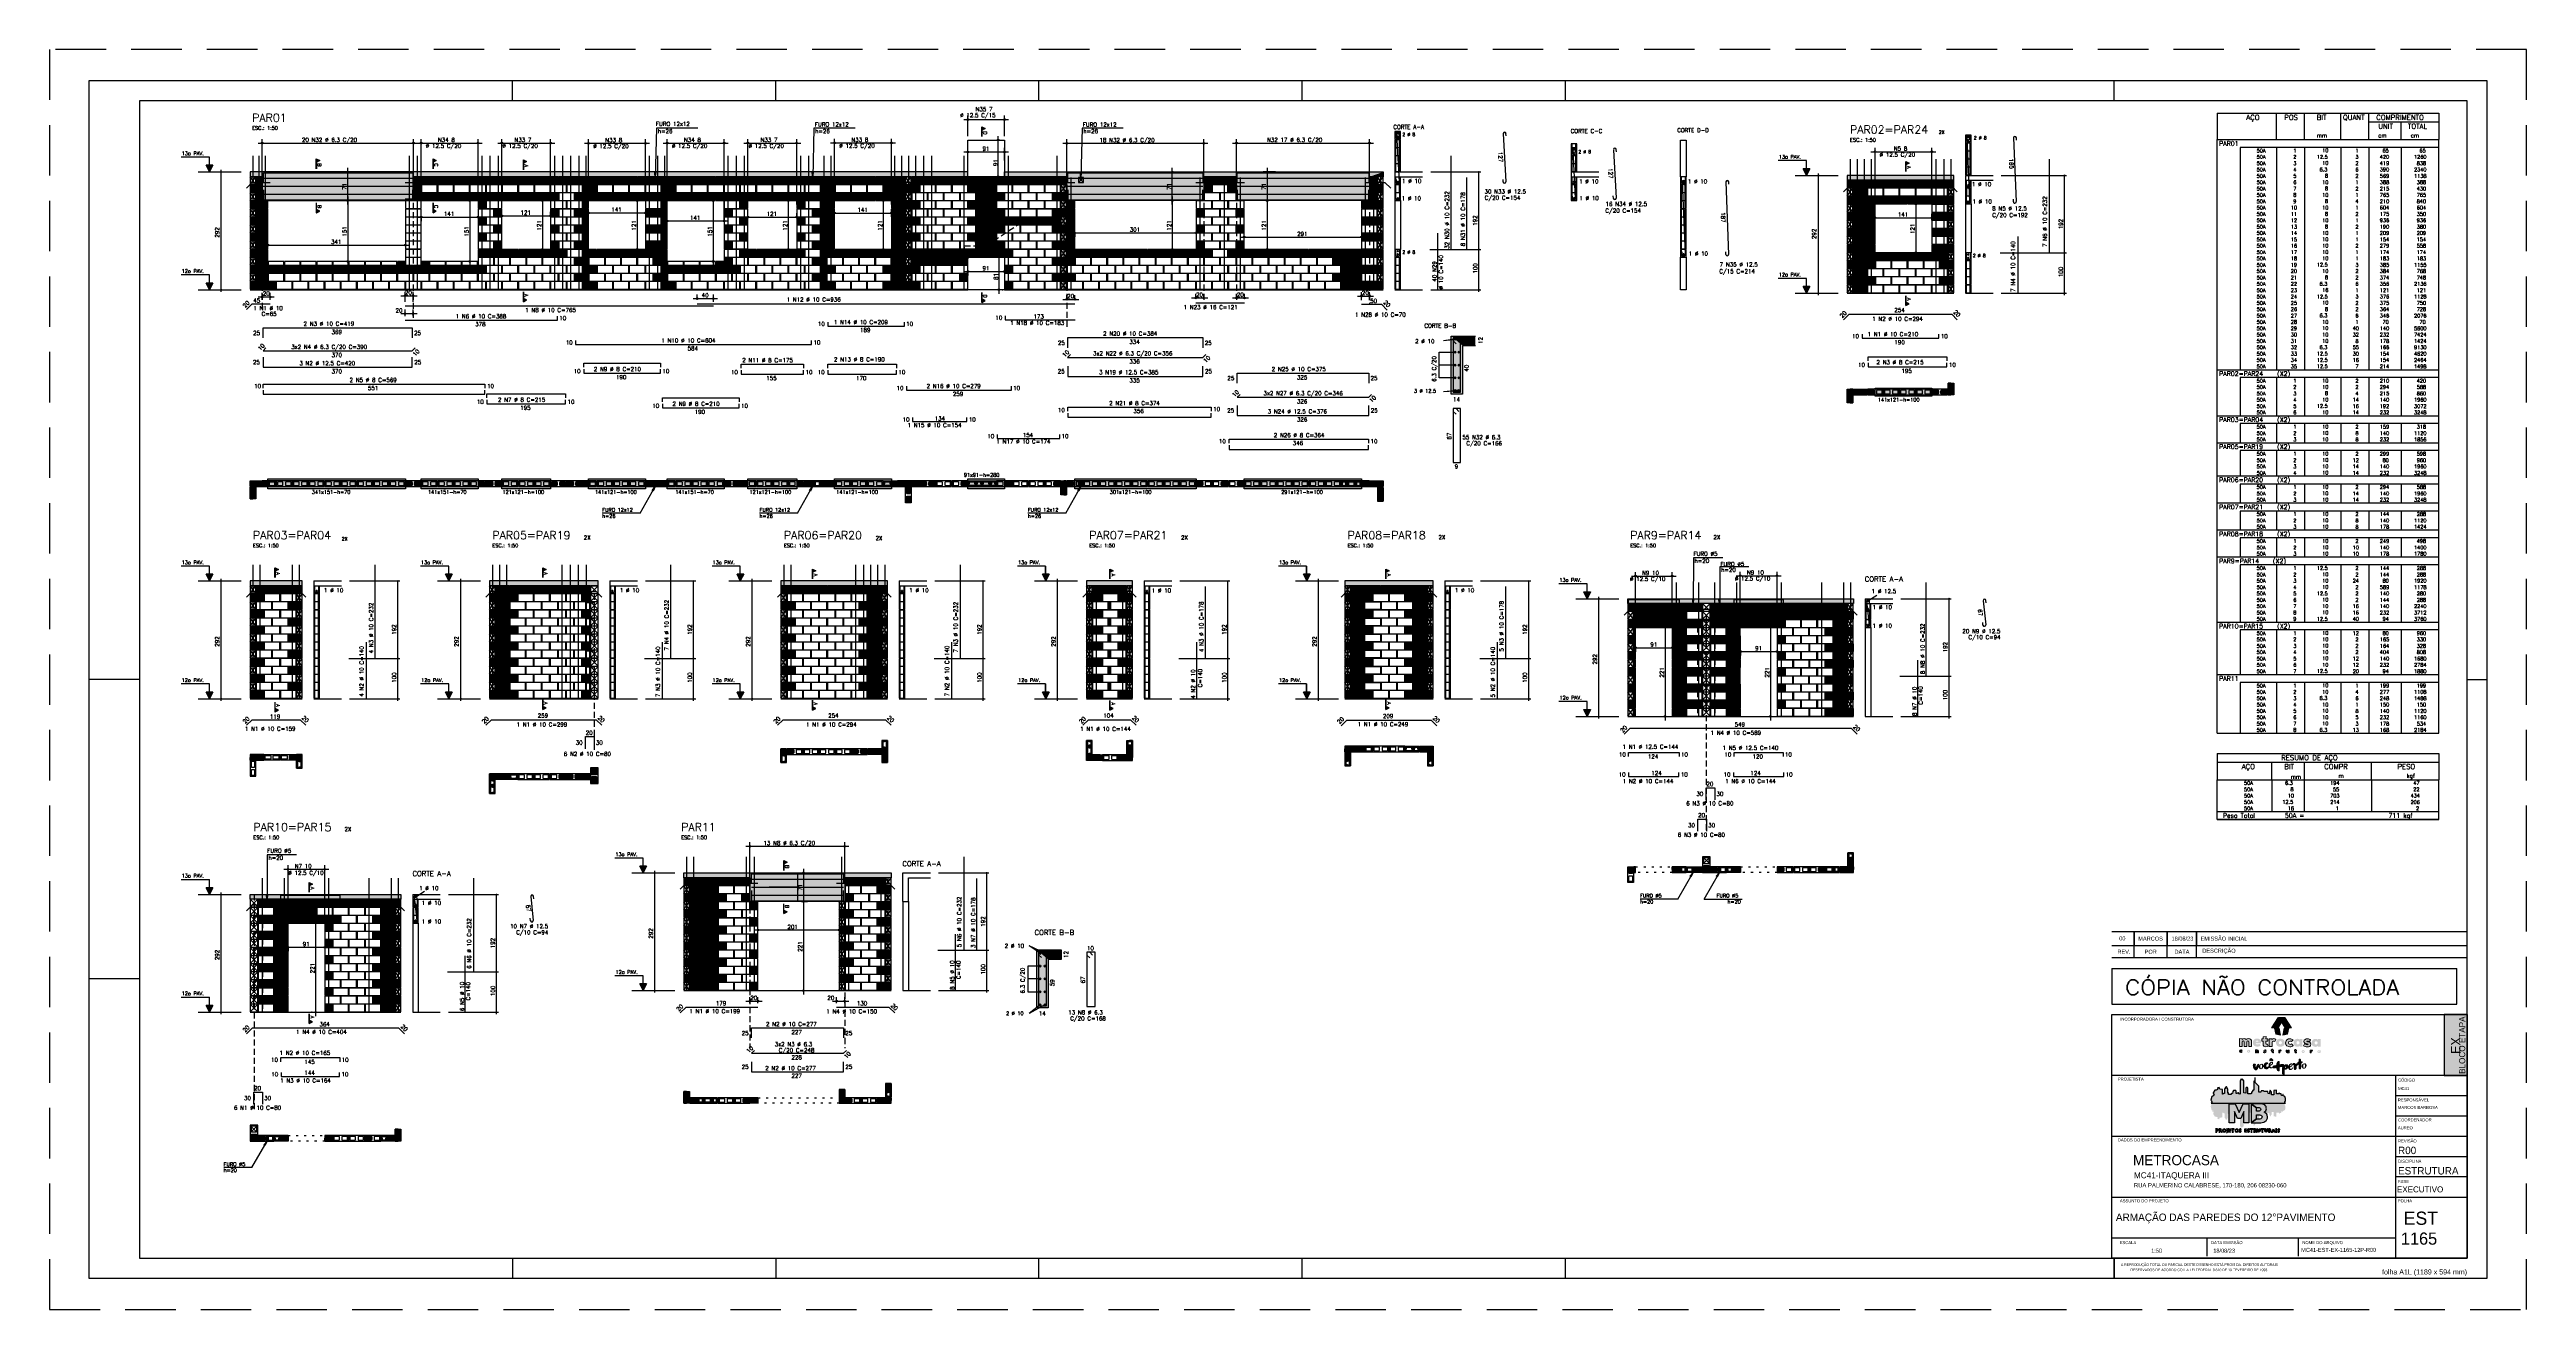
# Model space of a CAD drawing. Extents: x -1 to 122, y -1 to 61.
import ezdxf
from ezdxf.enums import TextEntityAlignment as Align

# ---------------------------------------------------------------- set-up
doc = ezdxf.new("R2010")
doc.units = 0
doc.header["$MEASUREMENT"] = 0
for name, pattern in [('CENTER', [2, 1.25, -0.25, 0.25, -0.25]), ('ESTILO_TQS_0001', [0.45, 0.3, -0.15]), ('ESTILO_TQS_0002', [0.4, 0.1, -0.3]), ('HIDDEN', [0.375, 0.25, -0.125])]:
    doc.linetypes.add(name, pattern=pattern)
doc.layers.get('0').update_dxf_attribs({"linetype": 'CONTINUOUS'})
doc.layers.get('Defpoints').update_dxf_attribs({"linetype": 'CONTINUOUS'})
for name, color, linetype in [('_ARQUIVO', 7, 'CONTINUOUS'), ('ARQ-MAR', 2, 'CONTINUOUS'), ('ARQ_CAR', 7, 'CONTINUOUS'), ('ARQ_CAR-TXT', 7, 'CONTINUOUS'), ('ARQ_FOLHA', 7, 'CONTINUOUS'), ('ARQ_TXT-2', 2, 'CONTINUOUS'), ('ARQ_TXT-4', 4, 'CONTINUOUS'), ('ARQ_VISTA 0', 251, 'CONTINUOUS'), ('H7', 1, 'CONTINUOUS'), ('Layer 1', 7, 'CONTINUOUS'), ('PENA_01', 1, 'CONTINUOUS'), ('PENA_02', 2, 'CONTINUOUS'), ('PENA_03', 3, 'CONTINUOUS'), ('PENA_04', 4, 'CONTINUOUS'), ('PENA_05', 5, 'CONTINUOUS'), ('PENA_06', 6, 'CONTINUOUS'), ('PENA_09', 254, 'CONTINUOUS'), ('PENA_10', 253, 'CONTINUOUS'), ('PENA_11', 252, 'CONTINUOUS'), ('PENA_19', 240, 'CONTINUOUS'), ('PENA_21', 100, 'CONTINUOUS'), ('PENA_23', 50, 'CONTINUOUS'), ('PENA_25', 210, 'CONTINUOUS'), ('PENA_27', 21, 'CONTINUOUS'), ('PENA_28', 135, 'CONTINUOUS'), ('PSG-NV1-HTC-251', 251, 'CONTINUOUS'), ('PSG-NV2-FLH-SELO', 1, 'CONTINUOUS'), ('ver', 20, 'CONTINUOUS')]:
    doc.layers.add(name, color=color, linetype=linetype)
doc.styles.add('01-MILLEU', font='GOTHIC.TTF')
doc.styles.add('CARIMBO', font='romans.shx', dxfattribs={"height": 30})
doc.styles.add('R300', font='SIMPLEX.SHX', dxfattribs={"width": 1.1, "height": 5.5})
doc.styles.get("Standard").update_dxf_attribs({"font": 'ROMANS.SHX'})
doc.styles.add('TQS_ARIAL', font='arial.ttf')

# ---------------------------------------------------------------- blocks, each defined once
blk = doc.blocks.new('FOLHA A1+1 - 1102 X 594')
at = {"layer": 'ARQ_FOLHA', "color": 1}
for p, q in [((-979, 584), (-979, 594)), ((-848.5, 584), (-848.5, 594)), ((-718, 584), (-718, 594)), ((-587.5, 584), (-587.5, 594)), ((-457, 584), (-457, 594)), ((-185, 584), (-185, 594)), ((-1164, 297), (-1189, 297)), ((-10, 297), (0, 297)), ((-1164, 148.5), (-1189, 148.5)), ((-979, 10), (-979, 0)), ((-848.5, 10), (-848.5, 0)), ((-718, 0), (-718, 10)), ((-587.5, 0), (-587.5, 10)), ((-457, 0), (-457, 10)), ((-185, 10), (-185, 0.5)), ((-185, 0.5), (-185, 10)), ((-185, 9.5), (-185, 0)), ((-185, 9.5), (-185, 0)), ((-185, 0), (-185, 9.5))]:
    blk.add_line(p, q, dxfattribs=at)
for points in [[(-1189, 0), (0, 0), (0, 594), (-1189, 594)], [(-1164, 10), (-10, 10), (-10, 584), (-1164, 584)]]:
    blk.add_lwpolyline(points, close=True, dxfattribs=at)
at = {"layer": 'Defpoints', "color": 8, "linetype": 'HIDDEN', "ltscale": 100}
blk.add_lwpolyline([(-1208.5, 609.5), (-1208.5, -15.5), (19.5, -15.5), (19.5, 609.5)], close=True, dxfattribs=at)
at = {"layer": 'ARQ_FOLHA', "insert": (-10, 4.4), "char_height": 2.5, "width": 84.157, "attachment_point": 3, "style": 'TQS_ARIAL'}
blk.add_mtext('\\pxt3;folha A1L (1189 x 594 mm)', dxfattribs=at)
at = {"layer": 'PSG-NV1-HTC-251', "insert": (-185, 10), "char_height": 1.25, "width": 84.605, "attachment_point": 1, "line_spacing_factor": 1.25, "style": 'CARIMBO'}
blk.add_mtext('\\pxqc;{\\fArial Narrow|b0|i0|c0|p34;\\PA REPRODUÇÃO TOTAL OU PARCIAL DESTE DESENHO ESTÁ PROIBIDA. DIREITOS AUTORAIS \\PRESERVADOS DE ACORDO COM A LEI FEDERAL 9.610 DE 19 FEVEREIRO DE 1998.}', dxfattribs=at)
blk = doc.blocks.new('*U7')
at = {"layer": 'ARQ_CAR-TXT', "true_color": 0x58ba48}
h = blk.add_hatch(color=85, dxfattribs=at)
h.dxf.hatch_style = 1
h.paths.add_polyline_path([(-11.3, 0), (0, 0), (0, 30), (-11.3, 30)])
at = {"layer": 'ARQ_CAR', "color": 5}
blk.add_lwpolyline([(-11.3, 0), (0, 0), (0, 30), (-11.3, 30)], close=True, dxfattribs=at)
at = {"layer": 'ARQ_CAR-TXT', "color": 4, "style": '01-MILLEU'}
blk.add_text('EX', height=4.61, rotation=90, dxfattribs=at).set_placement((-3.3, 10.6))
at = {"layer": 'ARQ_TXT-2', "style": '01-MILLEU'}
blk.add_text('EXECUTIVO', height=2.95, dxfattribs=at).set_placement((-34.5, -57.6))
blk = doc.blocks.new('METROCASA')
at = {"layer": 'Layer 1', "true_color": 0xed1c24}
h = blk.add_hatch(color=240, dxfattribs=at)
h.dxf.hatch_style = 2
h.paths.add_polyline_path([(-1.29, 0.86), (-1.02, -0.59), (0.13, -0.85), (-0.13, 0.85)])
h.paths.add_polyline_path([(2.84, 0.94), (1.22, 3.51), (-0.37, 3.52), (1.27, 0.94)])
h.paths.add_polyline_path([(-2.08, 0.96), (-0.44, 0.95), (0.36, 2.19), (-0.45, 3.48)])
h.paths.add_polyline_path([(0.77, -0.85), (1.92, -0.6), (2.21, 0.84), (1.05, 0.84)])
at = {"layer": 'Layer 1', "true_color": 0x404041}
h = blk.add_hatch(color=250, dxfattribs=at)
h.dxf.hatch_style = 2
edge = h.paths.add_edge_path()
edge.add_spline(control_points=[(-3.66, -4.74), (-3.71, -4.74), (-3.72, -4.72), (-3.72, -4.71), (-3.72, -4.68), (-3.69, -4.68), (-3.66, -4.68), (-3.6, -4.68), (-3.52, -4.7), (-3.48, -4.72), (-3.48, -4.72), (-3.38, -4.57), (-3.38, -4.57), (-3.44, -4.52), (-3.54, -4.48), (-3.65, -4.48), (-3.81, -4.48), (-3.97, -4.54), (-3.97, -4.71), (-3.97, -4.87), (-3.81, -4.92), (-3.68, -4.93), (-3.63, -4.93), (-3.61, -4.94), (-3.61, -4.97), (-3.61, -4.99), (-3.63, -5), (-3.68, -5), (-3.73, -5), (-3.81, -4.99), (-3.92, -4.92), (-3.92, -4.92), (-4, -5.11), (-4, -5.11), (-3.92, -5.16), (-3.79, -5.2), (-3.67, -5.2), (-3.51, -5.2), (-3.36, -5.14), (-3.35, -4.97), (-3.35, -4.79), (-3.52, -4.75), (-3.66, -4.74)], knot_values=[0, 0, 0, 0, 1, 1, 1, 2, 2, 2, 3, 3, 3, 4, 4, 4, 5, 5, 5, 6, 6, 6, 7, 7, 7, 8, 8, 8, 9, 9, 9, 10, 10, 10, 11, 11, 11, 12, 12, 12, 13, 13, 13, 14, 14, 14, 14], degree=3, periodic=0)
edge = h.paths.add_edge_path()
edge.add_spline(control_points=[(-5.55, -4.47), (-5.62, -4.47), (-5.7, -4.5), (-5.76, -4.56), (-5.76, -4.56), (-5.77, -4.49), (-5.77, -4.49), (-5.77, -4.49), (-6, -4.49), (-6, -4.49), (-6, -4.49), (-6, -5.17), (-6, -5.17), (-6, -5.17), (-5.75, -5.17), (-5.75, -5.17), (-5.75, -5.17), (-5.75, -4.81), (-5.75, -4.81), (-5.75, -4.72), (-5.69, -4.68), (-5.63, -4.68), (-5.58, -4.68), (-5.54, -4.71), (-5.54, -4.79), (-5.54, -4.79), (-5.54, -5.17), (-5.54, -5.17), (-5.54, -5.17), (-5.29, -5.17), (-5.29, -5.17), (-5.29, -5.17), (-5.28, -4.79), (-5.28, -4.79), (-5.28, -4.55), (-5.4, -4.48), (-5.55, -4.47)], knot_values=[0, 0, 0, 0, 1, 1, 1, 2, 2, 2, 3, 3, 3, 4, 4, 4, 5, 5, 5, 6, 6, 6, 7, 7, 7, 8, 8, 8, 9, 9, 9, 10, 10, 10, 11, 11, 11, 12, 12, 12, 12], degree=3, periodic=0)
edge = h.paths.add_edge_path()
edge.add_spline(control_points=[(-7.69, -4.46), (-7.89, -4.46), (-8.08, -4.57), (-8.08, -4.82), (-8.08, -5.06), (-7.89, -5.17), (-7.69, -5.17), (-7.5, -5.18), (-7.3, -5.07), (-7.3, -4.82), (-7.3, -4.57), (-7.49, -4.47), (-7.69, -4.46)], knot_values=[0, 0, 0, 0, 1, 1, 1, 2, 2, 2, 3, 3, 3, 4, 4, 4, 4], degree=3, periodic=0)
edge = h.paths.add_edge_path()
edge.add_spline(control_points=[(-7.69, -4.97), (-7.78, -4.97), (-7.83, -4.9), (-7.83, -4.82), (-7.83, -4.74), (-7.78, -4.67), (-7.69, -4.67), (-7.6, -4.67), (-7.55, -4.74), (-7.55, -4.82), (-7.55, -4.9), (-7.61, -4.97), (-7.69, -4.97)], knot_values=[0, 0, 0, 0, 1, 1, 1, 2, 2, 2, 3, 3, 3, 4, 4, 4, 4], degree=3, periodic=0)
edge = h.paths.add_edge_path()
edge.add_spline(control_points=[(-9.57, -4.95), (-9.67, -4.95), (-9.72, -4.88), (-9.72, -4.81), (-9.72, -4.73), (-9.67, -4.66), (-9.57, -4.66), (-9.53, -4.66), (-9.49, -4.67), (-9.46, -4.71), (-9.46, -4.71), (-9.32, -4.56), (-9.32, -4.56), (-9.39, -4.49), (-9.49, -4.45), (-9.59, -4.45), (-9.78, -4.45), (-9.97, -4.56), (-9.97, -4.81), (-9.97, -5.06), (-9.78, -5.16), (-9.59, -5.16), (-9.48, -5.16), (-9.39, -5.12), (-9.3, -5.05), (-9.3, -5.05), (-9.45, -4.9), (-9.45, -4.9), (-9.48, -4.93), (-9.53, -4.95), (-9.57, -4.95)], knot_values=[0, 0, 0, 0, 1, 1, 1, 2, 2, 2, 3, 3, 3, 4, 4, 4, 5, 5, 5, 6, 6, 6, 7, 7, 7, 8, 8, 8, 9, 9, 9, 10, 10, 10, 10], degree=3, periodic=0)
edge = h.paths.add_edge_path()
edge.add_spline(control_points=[(-1.68, -5), (-1.72, -5), (-1.74, -4.98), (-1.74, -4.93), (-1.74, -4.93), (-1.74, -4.71), (-1.74, -4.71), (-1.74, -4.71), (-1.59, -4.71), (-1.59, -4.71), (-1.59, -4.71), (-1.59, -4.52), (-1.59, -4.52), (-1.59, -4.52), (-1.74, -4.52), (-1.74, -4.52), (-1.74, -4.52), (-1.74, -4.32), (-1.74, -4.32), (-1.74, -4.32), (-1.99, -4.34), (-1.99, -4.34), (-1.99, -4.34), (-1.99, -4.51), (-1.99, -4.51), (-1.99, -4.51), (-2.1, -4.51), (-2.1, -4.51), (-2.1, -4.51), (-2.1, -4.71), (-2.1, -4.71), (-2.1, -4.71), (-1.99, -4.71), (-1.99, -4.71), (-1.99, -4.71), (-1.99, -4.93), (-1.99, -4.93), (-2, -5.14), (-1.88, -5.21), (-1.74, -5.21), (-1.67, -5.21), (-1.61, -5.19), (-1.55, -5.16), (-1.55, -5.16), (-1.6, -4.97), (-1.6, -4.97), (-1.62, -4.99), (-1.65, -5), (-1.68, -5)], knot_values=[0, 0, 0, 0, 1, 1, 1, 2, 2, 2, 3, 3, 3, 4, 4, 4, 5, 5, 5, 6, 6, 6, 7, 7, 7, 8, 8, 8, 9, 9, 9, 10, 10, 10, 11, 11, 11, 12, 12, 12, 13, 13, 13, 14, 14, 14, 15, 15, 15, 16, 16, 16, 16], degree=3, periodic=0)
edge = h.paths.add_edge_path()
edge.add_spline(control_points=[(9.78, -4.57), (9.78, -4.57), (9.77, -4.65), (9.77, -4.65), (9.73, -4.59), (9.66, -4.56), (9.57, -4.56), (9.37, -4.56), (9.24, -4.71), (9.24, -4.91), (9.24, -5.11), (9.35, -5.25), (9.55, -5.26), (9.62, -5.27), (9.71, -5.24), (9.77, -5.18), (9.77, -5.18), (9.78, -5.25), (9.78, -5.25), (9.78, -5.25), (10.01, -5.25), (10.01, -5.25), (10.01, -5.25), (10.02, -4.57), (10.02, -4.57), (10.02, -4.57), (9.78, -4.57), (9.78, -4.57)], knot_values=[0, 0, 0, 0, 1, 1, 1, 2, 2, 2, 3, 3, 3, 4, 4, 4, 5, 5, 5, 6, 6, 6, 7, 7, 7, 8, 8, 8, 9, 9, 9, 9], degree=3, periodic=0)
edge = h.paths.add_edge_path()
edge.add_spline(control_points=[(9.62, -5.06), (9.55, -5.06), (9.49, -5), (9.49, -4.91), (9.49, -4.82), (9.55, -4.76), (9.62, -4.76), (9.71, -4.76), (9.76, -4.82), (9.76, -4.91), (9.76, -4.99), (9.71, -5.06), (9.62, -5.06)], knot_values=[0, 0, 0, 0, 1, 1, 1, 2, 2, 2, 3, 3, 3, 4, 4, 4, 4], degree=3, periodic=0)
edge = h.paths.add_edge_path()
edge.add_spline(control_points=[(7.69, -4.64), (7.69, -4.64), (7.68, -4.56), (7.68, -4.56), (7.68, -4.56), (7.45, -4.56), (7.45, -4.56), (7.45, -4.56), (7.45, -5.24), (7.45, -5.24), (7.45, -5.24), (7.7, -5.24), (7.7, -5.24), (7.7, -5.24), (7.7, -4.89), (7.7, -4.89), (7.7, -4.8), (7.76, -4.76), (7.82, -4.76), (7.86, -4.76), (7.89, -4.77), (7.93, -4.8), (7.93, -4.8), (8.04, -4.62), (8.04, -4.62), (7.99, -4.57), (7.93, -4.55), (7.86, -4.55), (7.79, -4.55), (7.73, -4.57), (7.69, -4.64)], knot_values=[0, 0, 0, 0, 1, 1, 1, 2, 2, 2, 3, 3, 3, 4, 4, 4, 5, 5, 5, 6, 6, 6, 7, 7, 7, 8, 8, 8, 9, 9, 9, 10, 10, 10, 10], degree=3, periodic=0)
edge = h.paths.add_edge_path()
edge.add_spline(control_points=[(5.76, -4.54), (5.56, -4.54), (5.37, -4.64), (5.37, -4.89), (5.37, -5.14), (5.56, -5.24), (5.75, -5.25), (5.95, -5.25), (6.14, -5.14), (6.14, -4.89), (6.15, -4.65), (5.96, -4.54), (5.76, -4.54)], knot_values=[0, 0, 0, 0, 1, 1, 1, 2, 2, 2, 3, 3, 3, 4, 4, 4, 4], degree=3, periodic=0)
edge = h.paths.add_edge_path()
edge.add_spline(control_points=[(5.76, -5.04), (5.67, -5.04), (5.62, -4.97), (5.62, -4.89), (5.62, -4.81), (5.67, -4.74), (5.76, -4.74), (5.85, -4.74), (5.9, -4.81), (5.9, -4.89), (5.9, -4.97), (5.84, -5.04), (5.76, -5.04)], knot_values=[0, 0, 0, 0, 1, 1, 1, 2, 2, 2, 3, 3, 3, 4, 4, 4, 4], degree=3, periodic=0)
edge = h.paths.add_edge_path()
edge.add_spline(control_points=[(4, -5.03), (3.96, -5.03), (3.94, -5.01), (3.93, -4.96), (3.93, -4.96), (3.94, -4.74), (3.94, -4.74), (3.94, -4.74), (4.09, -4.74), (4.09, -4.74), (4.09, -4.74), (4.09, -4.55), (4.09, -4.55), (4.09, -4.55), (3.94, -4.55), (3.94, -4.55), (3.94, -4.55), (3.94, -4.35), (3.94, -4.35), (3.94, -4.35), (3.69, -4.38), (3.69, -4.38), (3.69, -4.38), (3.69, -4.54), (3.69, -4.54), (3.69, -4.54), (3.58, -4.54), (3.58, -4.54), (3.58, -4.54), (3.58, -4.74), (3.58, -4.74), (3.58, -4.74), (3.69, -4.74), (3.69, -4.74), (3.69, -4.74), (3.68, -4.96), (3.68, -4.96), (3.68, -5.17), (3.8, -5.24), (3.93, -5.24), (4, -5.24), (4.07, -5.22), (4.13, -5.19), (4.13, -5.19), (4.08, -5), (4.08, -5), (4.05, -5.02), (4.03, -5.03), (4, -5.03)], knot_values=[0, 0, 0, 0, 1, 1, 1, 2, 2, 2, 3, 3, 3, 4, 4, 4, 5, 5, 5, 6, 6, 6, 7, 7, 7, 8, 8, 8, 9, 9, 9, 10, 10, 10, 11, 11, 11, 12, 12, 12, 13, 13, 13, 14, 14, 14, 15, 15, 15, 16, 16, 16, 16], degree=3, periodic=0)
edge = h.paths.add_edge_path()
edge.add_spline(control_points=[(2.03, -4.89), (2.03, -4.98), (1.97, -5.02), (1.91, -5.02), (1.87, -5.02), (1.82, -4.99), (1.82, -4.9), (1.82, -4.9), (1.82, -4.53), (1.82, -4.53), (1.82, -4.53), (1.57, -4.53), (1.57, -4.53), (1.57, -4.53), (1.57, -4.9), (1.57, -4.9), (1.57, -5.15), (1.69, -5.22), (1.83, -5.22), (1.9, -5.23), (1.99, -5.2), (2.05, -5.14), (2.05, -5.14), (2.06, -5.21), (2.06, -5.21), (2.06, -5.21), (2.28, -5.21), (2.28, -5.21), (2.28, -5.21), (2.28, -4.53), (2.28, -4.53), (2.28, -4.53), (2.03, -4.53), (2.03, -4.53), (2.03, -4.53), (2.03, -4.89), (2.03, -4.89)], knot_values=[0, 0, 0, 0, 1, 1, 1, 2, 2, 2, 3, 3, 3, 4, 4, 4, 5, 5, 5, 6, 6, 6, 7, 7, 7, 8, 8, 8, 9, 9, 9, 10, 10, 10, 11, 11, 11, 12, 12, 12, 12], degree=3, periodic=0)
edge = h.paths.add_edge_path()
edge.add_spline(control_points=[(-0.02, -4.59), (-0.02, -4.59), (-0.04, -4.52), (-0.04, -4.52), (-0.04, -4.52), (-0.26, -4.52), (-0.26, -4.52), (-0.26, -4.52), (-0.27, -5.2), (-0.27, -5.2), (-0.27, -5.2), (-0.02, -5.2), (-0.02, -5.2), (-0.02, -5.2), (-0.01, -4.85), (-0.01, -4.85), (-0.01, -4.76), (0.04, -4.72), (0.1, -4.72), (0.15, -4.72), (0.18, -4.73), (0.22, -4.76), (0.22, -4.76), (0.32, -4.58), (0.32, -4.58), (0.28, -4.53), (0.21, -4.51), (0.14, -4.5), (0.08, -4.5), (0.01, -4.53), (-0.02, -4.59)], knot_values=[0, 0, 0, 0, 1, 1, 1, 2, 2, 2, 3, 3, 3, 4, 4, 4, 5, 5, 5, 6, 6, 6, 7, 7, 7, 8, 8, 8, 9, 9, 9, 10, 10, 10, 10], degree=3, periodic=0)
at = {"layer": 'Layer 1', "true_color": 0xed1c24}
h = blk.add_hatch(color=240, dxfattribs=at)
h.dxf.hatch_style = 2
edge = h.paths.add_edge_path()
edge.add_spline(control_points=[(-1.94, -1.96), (-1.94, -1.96), (-1.98, -1.76), (-1.98, -1.76), (-1.98, -1.76), (-2.62, -1.75), (-2.62, -1.75), (-2.62, -1.75), (-2.63, -3.66), (-2.63, -3.66), (-2.63, -3.66), (-1.92, -3.66), (-1.92, -3.66), (-1.92, -3.66), (-1.91, -2.67), (-1.91, -2.67), (-1.91, -2.42), (-1.76, -2.31), (-1.58, -2.31), (-1.46, -2.31), (-1.38, -2.34), (-1.26, -2.43), (-1.26, -2.43), (-0.98, -1.92), (-0.98, -1.92), (-1.1, -1.79), (-1.28, -1.71), (-1.48, -1.71), (-1.66, -1.71), (-1.84, -1.79), (-1.94, -1.96)], knot_values=[0, 0, 0, 0, 1, 1, 1, 2, 2, 2, 3, 3, 3, 4, 4, 4, 5, 5, 5, 6, 6, 6, 7, 7, 7, 8, 8, 8, 9, 9, 9, 10, 10, 10, 10], degree=3, periodic=0)
edge = h.paths.add_edge_path()
edge.add_spline(control_points=[(-5.6, -1.69), (-6.11, -1.69), (-6.66, -1.99), (-6.66, -2.69), (-6.67, -3.38), (-6.16, -3.68), (-5.56, -3.68), (-5.23, -3.68), (-4.92, -3.58), (-4.69, -3.37), (-4.69, -3.37), (-5.04, -2.98), (-5.04, -2.98), (-5.16, -3.07), (-5.32, -3.13), (-5.53, -3.13), (-5.68, -3.13), (-5.9, -3.06), (-5.95, -2.89), (-5.95, -2.89), (-4.62, -2.89), (-4.62, -2.89), (-4.45, -2.14), (-4.92, -1.69), (-5.6, -1.69)], knot_values=[0, 0, 0, 0, 1, 1, 1, 2, 2, 2, 3, 3, 3, 4, 4, 4, 5, 5, 5, 6, 6, 6, 7, 7, 7, 8, 8, 8, 8], degree=3, periodic=0)
edge = h.paths.add_edge_path()
edge.add_spline(control_points=[(-5.94, -2.43), (-5.89, -2.12), (-5.27, -2.13), (-5.25, -2.43), (-5.25, -2.43), (-5.94, -2.43), (-5.94, -2.43)], knot_values=[0, 0, 0, 0, 1, 1, 1, 2, 2, 2, 2], degree=3, periodic=0)
edge = h.paths.add_edge_path()
edge.add_spline(control_points=[(4.86, -2), (4.76, -1.84), (4.58, -1.75), (4.31, -1.75), (3.75, -1.74), (3.38, -2.17), (3.38, -2.74), (3.37, -3.29), (3.68, -3.69), (4.24, -3.73), (4.45, -3.74), (4.71, -3.67), (4.87, -3.49), (4.87, -3.49), (4.9, -3.7), (4.9, -3.7), (4.9, -3.7), (5.56, -3.7), (5.56, -3.7), (5.56, -3.7), (5.57, -1.8), (5.57, -1.8), (5.57, -1.8), (4.9, -1.79), (4.9, -1.79), (4.9, -1.79), (4.86, -2), (4.86, -2)], knot_values=[0, 0, 0, 0, 1, 1, 1, 2, 2, 2, 3, 3, 3, 4, 4, 4, 5, 5, 5, 6, 6, 6, 7, 7, 7, 8, 8, 8, 9, 9, 9, 9], degree=3, periodic=0)
edge = h.paths.add_edge_path()
edge.add_spline(control_points=[(4.46, -3.16), (4.25, -3.16), (4.08, -3.01), (4.08, -2.74), (4.08, -2.47), (4.25, -2.32), (4.47, -2.32), (4.72, -2.32), (4.86, -2.49), (4.86, -2.74), (4.86, -2.97), (4.7, -3.16), (4.46, -3.16)], knot_values=[0, 0, 0, 0, 1, 1, 1, 2, 2, 2, 3, 3, 3, 4, 4, 4, 4], degree=3, periodic=0)
edge = h.paths.add_edge_path()
edge.add_spline(control_points=[(-7.68, -1.68), (-7.94, -1.68), (-8.15, -1.76), (-8.31, -1.95), (-8.4, -1.77), (-8.59, -1.69), (-8.78, -1.68), (-8.98, -1.68), (-9.19, -1.76), (-9.31, -1.92), (-9.31, -1.92), (-9.36, -1.72), (-9.36, -1.72), (-9.36, -1.72), (-9.95, -1.71), (-9.95, -1.71), (-9.95, -1.71), (-9.96, -3.62), (-9.96, -3.62), (-9.96, -3.62), (-9.26, -3.62), (-9.26, -3.62), (-9.26, -3.62), (-9.25, -2.58), (-9.25, -2.58), (-9.25, -2.37), (-9.12, -2.27), (-9, -2.27), (-8.87, -2.27), (-8.8, -2.35), (-8.8, -2.57), (-8.8, -2.57), (-8.81, -3.62), (-8.81, -3.62), (-8.81, -3.62), (-8.11, -3.63), (-8.11, -3.63), (-8.11, -3.63), (-8.1, -2.58), (-8.1, -2.58), (-8.1, -2.37), (-7.98, -2.29), (-7.86, -2.29), (-7.75, -2.29), (-7.66, -2.37), (-7.66, -2.57), (-7.66, -2.57), (-7.67, -3.63), (-7.67, -3.63), (-7.67, -3.63), (-6.96, -3.63), (-6.96, -3.63), (-6.96, -3.63), (-6.95, -2.57), (-6.95, -2.57), (-6.95, -1.94), (-7.26, -1.68), (-7.68, -1.68)], knot_values=[0, 0, 0, 0, 1, 1, 1, 2, 2, 2, 3, 3, 3, 4, 4, 4, 5, 5, 5, 6, 6, 6, 7, 7, 7, 8, 8, 8, 9, 9, 9, 10, 10, 10, 11, 11, 11, 12, 12, 12, 13, 13, 13, 14, 14, 14, 15, 15, 15, 16, 16, 16, 17, 17, 17, 18, 18, 18, 19, 19, 19, 19], degree=3, periodic=0)
edge = h.paths.add_edge_path()
edge.add_spline(control_points=[(-3.23, -3.11), (-3.34, -3.11), (-3.41, -3.06), (-3.42, -2.93), (-3.42, -2.93), (-3.41, -2.3), (-3.41, -2.3), (-3.41, -2.3), (-2.98, -2.3), (-2.98, -2.3), (-2.98, -2.3), (-2.98, -1.76), (-2.98, -1.76), (-2.98, -1.76), (-3.41, -1.76), (-3.41, -1.76), (-3.41, -1.76), (-3.4, -1.21), (-3.4, -1.21), (-3.4, -1.21), (-4.11, -1.28), (-4.11, -1.28), (-4.11, -1.28), (-4.11, -1.76), (-4.11, -1.76), (-4.11, -1.76), (-4.42, -1.75), (-4.42, -1.75), (-4.42, -1.75), (-4.42, -2.3), (-4.42, -2.3), (-4.42, -2.3), (-4.11, -2.3), (-4.11, -2.3), (-4.11, -2.3), (-4.12, -2.92), (-4.12, -2.92), (-4.13, -3.52), (-3.79, -3.69), (-3.42, -3.7), (-3.22, -3.7), (-3.03, -3.66), (-2.87, -3.57), (-2.87, -3.57), (-3.02, -3.05), (-3.02, -3.05), (-3.08, -3.09), (-3.16, -3.11), (-3.23, -3.11)], knot_values=[0, 0, 0, 0, 1, 1, 1, 2, 2, 2, 3, 3, 3, 4, 4, 4, 5, 5, 5, 6, 6, 6, 7, 7, 7, 8, 8, 8, 9, 9, 9, 10, 10, 10, 11, 11, 11, 12, 12, 12, 13, 13, 13, 14, 14, 14, 15, 15, 15, 16, 16, 16, 16], degree=3, periodic=0)
edge = h.paths.add_edge_path()
edge.add_spline(control_points=[(2.53, -3.13), (2.26, -3.13), (2.12, -2.94), (2.12, -2.74), (2.12, -2.5), (2.27, -2.3), (2.54, -2.3), (2.66, -2.3), (2.77, -2.35), (2.86, -2.44), (2.86, -2.44), (3.24, -2.04), (3.24, -2.04), (3.04, -1.84), (2.77, -1.74), (2.5, -1.74), (1.96, -1.73), (1.43, -2.04), (1.42, -2.73), (1.42, -3.44), (1.94, -3.72), (2.5, -3.72), (2.78, -3.72), (3.06, -3.6), (3.28, -3.4), (3.28, -3.4), (2.88, -2.98), (2.88, -2.98), (2.79, -3.08), (2.66, -3.13), (2.53, -3.13)], knot_values=[0, 0, 0, 0, 1, 1, 1, 2, 2, 2, 3, 3, 3, 4, 4, 4, 5, 5, 5, 6, 6, 6, 7, 7, 7, 8, 8, 8, 9, 9, 9, 10, 10, 10, 10], degree=3, periodic=0)
edge = h.paths.add_edge_path()
edge.add_spline(control_points=[(9.37, -1.82), (9.37, -1.82), (9.33, -2.02), (9.33, -2.02), (9.23, -1.87), (9.04, -1.77), (8.77, -1.77), (8.22, -1.77), (7.85, -2.2), (7.84, -2.76), (7.84, -3.31), (8.15, -3.71), (8.71, -3.75), (8.92, -3.76), (9.17, -3.7), (9.34, -3.51), (9.34, -3.51), (9.37, -3.72), (9.37, -3.72), (9.37, -3.72), (10.02, -3.72), (10.02, -3.72), (10.02, -3.72), (10.03, -1.82), (10.03, -1.82), (10.03, -1.82), (9.37, -1.82), (9.37, -1.82)], knot_values=[0, 0, 0, 0, 1, 1, 1, 2, 2, 2, 3, 3, 3, 4, 4, 4, 5, 5, 5, 6, 6, 6, 7, 7, 7, 8, 8, 8, 9, 9, 9, 9], degree=3, periodic=0)
edge = h.paths.add_edge_path()
edge.add_spline(control_points=[(8.93, -3.18), (8.71, -3.18), (8.55, -3.03), (8.55, -2.76), (8.55, -2.5), (8.72, -2.34), (8.93, -2.35), (9.18, -2.35), (9.32, -2.51), (9.32, -2.77), (9.32, -2.99), (9.17, -3.18), (8.93, -3.18)], knot_values=[0, 0, 0, 0, 1, 1, 1, 2, 2, 2, 3, 3, 3, 4, 4, 4, 4], degree=3, periodic=0)
edge = h.paths.add_edge_path()
edge.add_spline(control_points=[(6.78, -2.48), (6.66, -2.48), (6.63, -2.42), (6.63, -2.39), (6.63, -2.32), (6.7, -2.29), (6.8, -2.3), (6.96, -2.29), (7.18, -2.35), (7.28, -2.41), (7.28, -2.41), (7.58, -1.99), (7.58, -1.99), (7.4, -1.85), (7.12, -1.76), (6.81, -1.76), (6.36, -1.75), (5.93, -1.92), (5.93, -2.38), (5.92, -2.84), (6.37, -2.99), (6.74, -3), (6.88, -3.02), (6.94, -3.05), (6.94, -3.11), (6.94, -3.17), (6.87, -3.2), (6.75, -3.2), (6.59, -3.19), (6.36, -3.18), (6.07, -2.98), (6.07, -2.98), (5.84, -3.5), (5.84, -3.5), (6.05, -3.66), (6.43, -3.75), (6.76, -3.76), (7.22, -3.76), (7.65, -3.58), (7.65, -3.11), (7.65, -2.61), (7.17, -2.49), (6.78, -2.48)], knot_values=[0, 0, 0, 0, 1, 1, 1, 2, 2, 2, 3, 3, 3, 4, 4, 4, 5, 5, 5, 6, 6, 6, 7, 7, 7, 8, 8, 8, 9, 9, 9, 10, 10, 10, 11, 11, 11, 12, 12, 12, 13, 13, 13, 14, 14, 14, 14], degree=3, periodic=0)
edge = h.paths.add_edge_path()
edge.add_spline(control_points=[(0.13, -1.72), (-0.42, -1.72), (-0.95, -2.01), (-0.96, -2.72), (-0.96, -3.41), (-0.42, -3.71), (0.12, -3.72), (0.66, -3.72), (1.21, -3.42), (1.22, -2.73), (1.22, -2.03), (0.7, -1.73), (0.13, -1.72)], knot_values=[0, 0, 0, 0, 1, 1, 1, 2, 2, 2, 3, 3, 3, 4, 4, 4, 4], degree=3, periodic=0)
edge = h.paths.add_edge_path()
edge.add_spline(control_points=[(0.13, -3.13), (-0.12, -3.13), (-0.27, -2.94), (-0.26, -2.72), (-0.26, -2.5), (-0.12, -2.3), (0.13, -2.31), (0.38, -2.31), (0.52, -2.5), (0.52, -2.72), (0.52, -2.96), (0.37, -3.14), (0.13, -3.13)], knot_values=[0, 0, 0, 0, 1, 1, 1, 2, 2, 2, 3, 3, 3, 4, 4, 4, 4], degree=3, periodic=0)
at = {"layer": 'Layer 1', "true_color": 0x404041}
h = blk.add_hatch(color=250, dxfattribs=at)
h.dxf.hatch_style = 2
edge = h.paths.add_edge_path()
edge.add_spline(control_points=[(-2.43, -7.17), (-2.4, -7.16), (-2.38, -7.15), (-2.36, -7.14), (-2.33, -7.13), (-2.31, -7.11), (-2.3, -7.09), (-2.28, -7.07), (-2.26, -7.04), (-2.24, -7.01), (-2.22, -6.98), (-2.2, -6.95), (-2.17, -6.92), (-2.15, -6.93), (-2.11, -6.95), (-2.08, -6.98), (-2.05, -7.01), (-2.01, -7.04), (-1.98, -7.06), (-1.94, -7.09), (-1.9, -7.11), (-1.87, -7.13), (-1.84, -7.14), (-1.81, -7.14), (-1.78, -7.12), (-1.75, -7.1), (-1.75, -7.07), (-1.76, -7.02), (-1.78, -6.98), (-1.8, -6.94), (-1.84, -6.89), (-1.87, -6.84), (-1.91, -6.8), (-1.96, -6.76), (-2, -6.72), (-2.04, -6.69), (-2.07, -6.68), (-2.11, -6.66), (-2.15, -6.65), (-2.18, -6.64), (-2.21, -6.64), (-2.24, -6.64), (-2.26, -6.65), (-2.29, -6.66), (-2.31, -6.68), (-2.33, -6.71), (-2.35, -6.73), (-2.36, -6.77), (-2.38, -6.82), (-2.4, -6.84), (-2.41, -6.87), (-2.43, -6.91), (-2.44, -6.95), (-2.46, -6.99), (-2.47, -7.03), (-2.48, -7.07), (-2.48, -7.11), (-2.48, -7.14), (-2.47, -7.16), (-2.46, -7.18), (-2.43, -7.17)], knot_values=[0, 0, 0, 0, 1, 1, 1, 2, 2, 2, 3, 3, 3, 4, 4, 4, 5, 5, 5, 6, 6, 6, 7, 7, 7, 8, 8, 8, 9, 9, 9, 10, 10, 10, 11, 11, 11, 12, 12, 12, 13, 13, 13, 14, 14, 14, 15, 15, 15, 16, 16, 16, 17, 17, 17, 18, 18, 18, 19, 19, 19, 20, 20, 20, 20], degree=3, periodic=0)
edge = h.paths.add_edge_path()
edge.add_spline(control_points=[(-5.26, -8.04), (-5.28, -8.03), (-5.33, -8.05), (-5.4, -8.1), (-5.49, -8.17), (-5.55, -8.25), (-5.6, -8.35), (-5.65, -8.45), (-5.69, -8.55), (-5.71, -8.65), (-5.74, -8.76), (-5.76, -8.85), (-5.77, -8.93), (-5.78, -9.02), (-5.8, -9.07), (-5.81, -9.1), (-5.83, -9.13), (-5.85, -9.12), (-5.88, -9.08), (-5.91, -9.04), (-5.94, -8.98), (-5.97, -8.89), (-6, -8.8), (-6.02, -8.7), (-6.04, -8.57), (-6.05, -8.44), (-6.05, -8.3), (-6.03, -8.14), (-6.03, -8.11), (-6.04, -8.08), (-6.06, -8.06), (-6.09, -8.03), (-6.12, -8.01), (-6.16, -8), (-6.2, -7.98), (-6.25, -7.98), (-6.3, -7.98), (-6.35, -7.99), (-6.4, -8), (-6.45, -8.03), (-6.48, -8.05), (-6.5, -8.08), (-6.52, -8.13), (-6.53, -8.18), (-6.53, -8.24), (-6.53, -8.31), (-6.53, -8.38), (-6.52, -8.45), (-6.5, -8.52), (-6.49, -8.6), (-6.47, -8.67), (-6.45, -8.74), (-6.43, -8.81), (-6.41, -8.87), (-6.39, -8.93), (-6.36, -8.98), (-6.34, -9.03), (-6.32, -9.05), (-6.29, -9.1), (-6.26, -9.14), (-6.23, -9.18), (-6.19, -9.23), (-6.16, -9.27), (-6.11, -9.3), (-6.07, -9.34), (-6.02, -9.36), (-5.96, -9.37), (-5.9, -9.38), (-5.83, -9.38), (-5.75, -9.35), (-5.71, -9.34), (-5.67, -9.31), (-5.63, -9.25), (-5.58, -9.19), (-5.54, -9.12), (-5.51, -9.05), (-5.47, -8.98), (-5.44, -8.9), (-5.41, -8.82), (-5.38, -8.74), (-5.36, -8.67), (-5.34, -8.61), (-5.32, -8.53), (-5.29, -8.44), (-5.27, -8.36), (-5.25, -8.27), (-5.23, -8.2), (-5.23, -8.15), (-5.22, -8.09), (-5.23, -8.06), (-5.26, -8.04)], knot_values=[0, 0, 0, 0, 1, 1, 1, 2, 2, 2, 3, 3, 3, 4, 4, 4, 5, 5, 5, 6, 6, 6, 7, 7, 7, 8, 8, 8, 9, 9, 9, 10, 10, 10, 11, 11, 11, 12, 12, 12, 13, 13, 13, 14, 14, 14, 15, 15, 15, 16, 16, 16, 17, 17, 17, 18, 18, 18, 19, 19, 19, 20, 20, 20, 21, 21, 21, 22, 22, 22, 23, 23, 23, 24, 24, 24, 25, 25, 25, 26, 26, 26, 27, 27, 27, 28, 28, 28, 29, 29, 29, 30, 30, 30, 30], degree=3, periodic=0)
edge = h.paths.add_edge_path()
edge.add_spline(control_points=[(-1.57, -8.39), (-1.57, -8.35), (-1.58, -8.33), (-1.6, -8.33), (-1.62, -8.34), (-1.64, -8.36), (-1.66, -8.39), (-1.68, -8.43), (-1.71, -8.47), (-1.75, -8.52), (-1.78, -8.56), (-1.82, -8.61), (-1.87, -8.65), (-1.92, -8.7), (-1.99, -8.73), (-2.07, -8.75), (-2.11, -8.76), (-2.14, -8.76), (-2.17, -8.75), (-2.19, -8.74), (-2.22, -8.73), (-2.24, -8.72), (-2.26, -8.7), (-2.27, -8.68), (-2.28, -8.66), (-2.3, -8.64), (-2.31, -8.61), (-2.31, -8.59), (-2.33, -8.53), (-2.34, -8.45), (-2.33, -8.37), (-2.27, -8.37), (-2.2, -8.36), (-2.14, -8.33), (-2.08, -8.31), (-2.02, -8.28), (-1.96, -8.23), (-1.89, -8.19), (-1.83, -8.12), (-1.77, -8.03), (-1.71, -7.95), (-1.68, -7.87), (-1.66, -7.8), (-1.65, -7.72), (-1.65, -7.65), (-1.67, -7.59), (-1.69, -7.53), (-1.72, -7.48), (-1.77, -7.45), (-1.81, -7.41), (-1.87, -7.39), (-1.93, -7.39), (-2, -7.4), (-2.06, -7.41), (-2.13, -7.43), (-2.2, -7.44), (-2.26, -7.47), (-2.32, -7.5), (-2.38, -7.53), (-2.44, -7.57), (-2.49, -7.62), (-2.54, -7.67), (-2.58, -7.72), (-2.62, -7.78), (-2.66, -7.87), (-2.7, -7.94), (-2.72, -8.02), (-2.74, -8.1), (-2.75, -8.16), (-2.76, -8.22), (-2.77, -8.29), (-2.77, -8.36), (-2.76, -8.42), (-2.75, -8.52), (-2.72, -8.62), (-2.68, -8.71), (-2.65, -8.78), (-2.6, -8.86), (-2.54, -8.92), (-2.47, -8.99), (-2.39, -9.03), (-2.28, -9.05), (-2.17, -9.07), (-2.07, -9.07), (-1.98, -9.04), (-1.9, -9.01), (-1.83, -8.97), (-1.78, -8.91), (-1.72, -8.86), (-1.68, -8.8), (-1.64, -8.73), (-1.61, -8.66), (-1.59, -8.6), (-1.58, -8.54), (-1.57, -8.48), (-1.56, -8.43), (-1.57, -8.39)], knot_values=[0, 0, 0, 0, 1, 1, 1, 2, 2, 2, 3, 3, 3, 4, 4, 4, 5, 5, 5, 6, 6, 6, 7, 7, 7, 8, 8, 8, 9, 9, 9, 10, 10, 10, 11, 11, 11, 12, 12, 12, 13, 13, 13, 14, 14, 14, 15, 15, 15, 16, 16, 16, 17, 17, 17, 18, 18, 18, 19, 19, 19, 20, 20, 20, 21, 21, 21, 22, 22, 22, 23, 23, 23, 24, 24, 24, 25, 25, 25, 26, 26, 26, 27, 27, 27, 28, 28, 28, 29, 29, 29, 30, 30, 30, 31, 31, 31, 32, 32, 32, 32], degree=3, periodic=0)
edge = h.paths.add_edge_path()
edge.add_spline(control_points=[(-2.31, -8.07), (-2.31, -8.04), (-2.3, -8.01), (-2.29, -7.98), (-2.27, -7.95), (-2.25, -7.9), (-2.23, -7.85), (-2.2, -7.81), (-2.17, -7.77), (-2.14, -7.75), (-2.1, -7.72), (-2.07, -7.7), (-2.03, -7.69), (-1.99, -7.67), (-1.95, -7.66), (-1.91, -7.65), (-1.9, -7.67), (-1.91, -7.7), (-1.91, -7.72), (-1.92, -7.75), (-1.93, -7.78), (-1.94, -7.81), (-1.95, -7.85), (-1.97, -7.89), (-2.01, -7.94), (-2.04, -7.99), (-2.07, -8.02), (-2.11, -8.05), (-2.15, -8.07), (-2.18, -8.09), (-2.21, -8.1), (-2.25, -8.11), (-2.29, -8.12), (-2.32, -8.13), (-2.32, -8.11), (-2.32, -8.09), (-2.31, -8.07)], knot_values=[0, 0, 0, 0, 1, 1, 1, 2, 2, 2, 3, 3, 3, 4, 4, 4, 5, 5, 5, 6, 6, 6, 7, 7, 7, 8, 8, 8, 9, 9, 9, 10, 10, 10, 11, 11, 11, 12, 12, 12, 12], degree=3, periodic=0)
edge = h.paths.add_edge_path()
edge.add_spline(control_points=[(-4.11, -8.09), (-4.16, -8), (-4.24, -7.93), (-4.34, -7.88), (-4.36, -7.87), (-4.38, -7.87), (-4.39, -7.87), (-4.4, -7.88), (-4.41, -7.89), (-4.43, -7.9), (-4.45, -7.92), (-4.48, -7.93), (-4.52, -7.95), (-4.57, -7.97), (-4.64, -7.99), (-4.74, -8), (-4.84, -8.02), (-4.93, -8.06), (-5, -8.14), (-5.07, -8.21), (-5.12, -8.29), (-5.15, -8.39), (-5.18, -8.48), (-5.2, -8.59), (-5.19, -8.69), (-5.18, -8.8), (-5.16, -8.89), (-5.11, -8.98), (-5.06, -9.06), (-5, -9.13), (-4.91, -9.18), (-4.82, -9.23), (-4.72, -9.25), (-4.59, -9.24), (-4.49, -9.22), (-4.4, -9.19), (-4.32, -9.13), (-4.24, -9.07), (-4.18, -9), (-4.12, -8.92), (-4.07, -8.84), (-4.03, -8.75), (-4.01, -8.65), (-3.99, -8.55), (-3.99, -8.45), (-4, -8.36), (-4.02, -8.26), (-4.05, -8.17), (-4.11, -8.09)], knot_values=[0, 0, 0, 0, 1, 1, 1, 2, 2, 2, 3, 3, 3, 4, 4, 4, 5, 5, 5, 6, 6, 6, 7, 7, 7, 8, 8, 8, 9, 9, 9, 10, 10, 10, 11, 11, 11, 12, 12, 12, 13, 13, 13, 14, 14, 14, 15, 15, 15, 16, 16, 16, 16], degree=3, periodic=0)
edge = h.paths.add_edge_path()
edge.add_spline(control_points=[(-4.4, -8.7), (-4.42, -8.76), (-4.44, -8.82), (-4.46, -8.88), (-4.48, -8.94), (-4.51, -8.98), (-4.54, -9.02), (-4.57, -9.06), (-4.6, -9.08), (-4.63, -9.09), (-4.66, -9.1), (-4.68, -9.08), (-4.7, -9.05), (-4.73, -9.01), (-4.74, -8.96), (-4.76, -8.9), (-4.77, -8.84), (-4.77, -8.77), (-4.78, -8.7), (-4.78, -8.62), (-4.78, -8.55), (-4.78, -8.48), (-4.78, -8.41), (-4.77, -8.36), (-4.76, -8.3), (-4.75, -8.25), (-4.74, -8.22), (-4.73, -8.21), (-4.68, -8.16), (-4.64, -8.14), (-4.6, -8.14), (-4.55, -8.14), (-4.5, -8.17), (-4.44, -8.23), (-4.41, -8.25), (-4.4, -8.29), (-4.39, -8.34), (-4.37, -8.39), (-4.37, -8.44), (-4.37, -8.5), (-4.38, -8.57), (-4.39, -8.63), (-4.4, -8.7)], knot_values=[0, 0, 0, 0, 1, 1, 1, 2, 2, 2, 3, 3, 3, 4, 4, 4, 5, 5, 5, 6, 6, 6, 7, 7, 7, 8, 8, 8, 9, 9, 9, 10, 10, 10, 11, 11, 11, 12, 12, 12, 13, 13, 13, 14, 14, 14, 14], degree=3, periodic=0)
edge = h.paths.add_edge_path()
edge.add_spline(control_points=[(-2.78, -8.64), (-2.8, -8.64), (-2.82, -8.66), (-2.85, -8.69), (-2.88, -8.72), (-2.92, -8.74), (-2.96, -8.77), (-3, -8.79), (-3.05, -8.81), (-3.1, -8.82), (-3.15, -8.84), (-3.21, -8.83), (-3.28, -8.81), (-3.32, -8.8), (-3.36, -8.77), (-3.39, -8.72), (-3.41, -8.67), (-3.43, -8.6), (-3.44, -8.53), (-3.45, -8.46), (-3.45, -8.39), (-3.44, -8.31), (-3.43, -8.23), (-3.41, -8.15), (-3.39, -8.08), (-3.36, -8.01), (-3.32, -7.96), (-3.27, -7.93), (-3.23, -7.9), (-3.18, -7.88), (-3.13, -7.87), (-3.09, -7.86), (-3.05, -7.86), (-3.01, -7.86), (-2.98, -7.86), (-2.96, -7.86), (-2.95, -7.85), (-2.94, -7.83), (-2.95, -7.8), (-2.98, -7.76), (-3.02, -7.73), (-3.06, -7.7), (-3.12, -7.68), (-3.18, -7.67), (-3.25, -7.66), (-3.33, -7.67), (-3.41, -7.68), (-3.49, -7.72), (-3.58, -7.79), (-3.67, -7.86), (-3.74, -7.94), (-3.79, -8.03), (-3.84, -8.12), (-3.87, -8.21), (-3.89, -8.3), (-3.9, -8.39), (-3.9, -8.48), (-3.89, -8.57), (-3.88, -8.66), (-3.85, -8.74), (-3.82, -8.82), (-3.78, -8.89), (-3.73, -8.96), (-3.68, -9.01), (-3.62, -9.06), (-3.56, -9.1), (-3.49, -9.12), (-3.41, -9.14), (-3.34, -9.15), (-3.27, -9.14), (-3.21, -9.13), (-3.15, -9.11), (-3.09, -9.09), (-3.03, -9.06), (-2.98, -9.02), (-2.93, -8.98), (-2.89, -8.94), (-2.85, -8.9), (-2.82, -8.86), (-2.76, -8.78), (-2.73, -8.72), (-2.72, -8.68), (-2.72, -8.63), (-2.74, -8.62), (-2.78, -8.64)], knot_values=[0, 0, 0, 0, 1, 1, 1, 2, 2, 2, 3, 3, 3, 4, 4, 4, 5, 5, 5, 6, 6, 6, 7, 7, 7, 8, 8, 8, 9, 9, 9, 10, 10, 10, 11, 11, 11, 12, 12, 12, 13, 13, 13, 14, 14, 14, 15, 15, 15, 16, 16, 16, 17, 17, 17, 18, 18, 18, 19, 19, 19, 20, 20, 20, 21, 21, 21, 22, 22, 22, 23, 23, 23, 24, 24, 24, 25, 25, 25, 26, 26, 26, 27, 27, 27, 28, 28, 28, 28], degree=3, periodic=0)
at = {"layer": 'Layer 1', "true_color": 0x1b8e45}
h = blk.add_hatch(color=114, dxfattribs=at)
h.dxf.hatch_style = 2
edge = h.paths.add_edge_path()
edge.add_spline(control_points=[(0.79, -8.06), (0.59, -8.03), (-0.17, -8.19), (-0.17, -8.19), (-0.17, -8.19), (-0.11, -7.43), (-0.17, -7.33), (-0.22, -7.23), (-0.47, -7.45), (-0.61, -7.52), (-0.74, -7.59), (-0.74, -8.26), (-0.74, -8.26), (-0.74, -8.26), (-1.25, -8.38), (-1.45, -8.38), (-1.45, -8.43), (-1.45, -8.49), (-1.47, -8.56), (-1.48, -8.63), (-1.51, -8.7), (-1.54, -8.78), (-1.56, -8.82), (-1.58, -8.86), (-1.61, -8.89), (-1.61, -8.9), (-1.61, -8.9), (-1.6, -8.9), (-1.35, -8.97), (-0.75, -8.8), (-0.75, -8.8), (-0.75, -8.8), (-0.76, -9.13), (-0.67, -9.41), (-0.58, -9.69), (-0.21, -9.73), (-0.18, -9.61), (-0.15, -9.49), (-0.17, -8.73), (-0.17, -8.73), (-0.17, -8.73), (0.36, -8.62), (0.55, -8.6), (0.75, -8.58), (0.98, -8.09), (0.79, -8.06)], knot_values=[0, 0, 0, 0, 1, 1, 1, 2, 2, 2, 3, 3, 3, 4, 4, 4, 5, 5, 5, 6, 6, 6, 7, 7, 7, 8, 8, 8, 9, 9, 9, 10, 10, 10, 11, 11, 11, 12, 12, 12, 13, 13, 13, 14, 14, 14, 15, 15, 15, 15], degree=3, periodic=0)
at = {"layer": 'Layer 1', "true_color": 0x404041}
h = blk.add_hatch(color=250, dxfattribs=at)
h.dxf.hatch_style = 2
edge = h.paths.add_edge_path()
edge.add_spline(control_points=[(3.23, -8.73), (3.21, -8.72), (3.19, -8.73), (3.17, -8.77), (3.15, -8.81), (3.12, -8.85), (3.09, -8.9), (3.05, -8.95), (3.01, -9), (2.96, -9.05), (2.91, -9.1), (2.85, -9.13), (2.77, -9.15), (2.73, -9.16), (2.7, -9.16), (2.67, -9.16), (2.64, -9.15), (2.62, -9.14), (2.6, -9.13), (2.58, -9.11), (2.57, -9.09), (2.55, -9.07), (2.54, -9.05), (2.53, -9.03), (2.52, -9), (2.5, -8.94), (2.49, -8.87), (2.5, -8.79), (2.56, -8.79), (2.62, -8.77), (2.68, -8.74), (2.74, -8.72), (2.8, -8.68), (2.86, -8.64), (2.93, -8.59), (2.99, -8.52), (3.05, -8.43), (3.1, -8.35), (3.13, -8.27), (3.14, -8.2), (3.16, -8.12), (3.15, -8.05), (3.13, -7.99), (3.11, -7.94), (3.08, -7.89), (3.03, -7.85), (2.99, -7.82), (2.93, -7.8), (2.87, -7.81), (2.8, -7.81), (2.74, -7.82), (2.67, -7.84), (2.6, -7.86), (2.54, -7.89), (2.48, -7.92), (2.42, -7.96), (2.37, -8), (2.31, -8.05), (2.26, -8.09), (2.22, -8.15), (2.19, -8.21), (2.16, -8.27), (2.12, -8.34), (2.1, -8.42), (2.07, -8.5), (2.06, -8.58), (2.05, -8.66), (2.04, -8.75), (2.04, -8.83), (2.05, -8.92), (2.06, -9), (2.08, -9.08), (2.12, -9.15), (2.15, -9.23), (2.19, -9.29), (2.25, -9.34), (2.31, -9.39), (2.38, -9.43), (2.46, -9.44), (2.57, -9.47), (2.66, -9.47), (2.75, -9.44), (2.83, -9.42), (2.91, -9.38), (2.97, -9.33), (3.04, -9.28), (3.09, -9.22), (3.14, -9.16), (3.18, -9.09), (3.21, -9.02), (3.23, -8.96), (3.26, -8.9), (3.27, -8.85), (3.27, -8.81), (3.26, -8.76), (3.25, -8.74), (3.23, -8.73)], knot_values=[0, 0, 0, 0, 1, 1, 1, 2, 2, 2, 3, 3, 3, 4, 4, 4, 5, 5, 5, 6, 6, 6, 7, 7, 7, 8, 8, 8, 9, 9, 9, 10, 10, 10, 11, 11, 11, 12, 12, 12, 13, 13, 13, 14, 14, 14, 15, 15, 15, 16, 16, 16, 17, 17, 17, 18, 18, 18, 19, 19, 19, 20, 20, 20, 21, 21, 21, 22, 22, 22, 23, 23, 23, 24, 24, 24, 25, 25, 25, 26, 26, 26, 27, 27, 27, 28, 28, 28, 29, 29, 29, 30, 30, 30, 31, 31, 31, 32, 32, 32, 32], degree=3, periodic=0)
edge = h.paths.add_edge_path()
edge.add_spline(control_points=[(2.49, -8.48), (2.5, -8.45), (2.51, -8.43), (2.52, -8.39), (2.53, -8.35), (2.55, -8.31), (2.59, -8.27), (2.63, -8.21), (2.66, -8.16), (2.7, -8.13), (2.74, -8.1), (2.77, -8.08), (2.8, -8.07), (2.84, -8.06), (2.87, -8.05), (2.9, -8.06), (2.91, -8.08), (2.92, -8.11), (2.91, -8.14), (2.91, -8.16), (2.9, -8.19), (2.89, -8.23), (2.87, -8.27), (2.85, -8.3), (2.81, -8.34), (2.77, -8.39), (2.73, -8.42), (2.69, -8.45), (2.65, -8.47), (2.62, -8.49), (2.59, -8.51), (2.56, -8.52), (2.52, -8.53), (2.5, -8.54), (2.49, -8.53), (2.49, -8.5), (2.49, -8.48)], knot_values=[0, 0, 0, 0, 1, 1, 1, 2, 2, 2, 3, 3, 3, 4, 4, 4, 5, 5, 5, 6, 6, 6, 7, 7, 7, 8, 8, 8, 9, 9, 9, 10, 10, 10, 11, 11, 11, 12, 12, 12, 12], degree=3, periodic=0)
edge = h.paths.add_edge_path()
edge.add_spline(control_points=[(1.86, -8.24), (1.82, -8.2), (1.78, -8.18), (1.72, -8.16), (1.67, -8.14), (1.62, -8.13), (1.56, -8.13), (1.48, -8.13), (1.42, -8.15), (1.36, -8.18), (1.3, -8.22), (1.25, -8.26), (1.21, -8.3), (1.17, -8.34), (1.14, -8.38), (1.11, -8.42), (1.09, -8.46), (1.07, -8.48), (1.06, -8.5), (1.05, -8.51), (1.04, -8.51), (1.04, -8.48), (1.04, -8.46), (1.03, -8.43), (1.03, -8.39), (1.03, -8.35), (1.02, -8.31), (1.02, -8.27), (1.01, -8.26), (1.01, -8.25), (1.01, -8.24), (0.9, -8.44), (0.79, -8.63), (0.67, -8.81), (0.67, -8.82), (0.67, -8.83), (0.67, -8.84), (0.67, -8.98), (0.66, -9.12), (0.66, -9.26), (0.66, -9.4), (0.66, -9.54), (0.66, -9.67), (0.67, -9.81), (0.67, -9.93), (0.67, -10.04), (0.68, -10.15), (0.68, -10.24), (0.69, -10.31), (0.69, -10.38), (0.7, -10.42), (0.71, -10.43), (0.73, -10.45), (0.76, -10.47), (0.8, -10.49), (0.83, -10.51), (0.87, -10.52), (0.91, -10.53), (0.94, -10.53), (0.97, -10.52), (1, -10.51), (1.02, -10.49), (1.04, -10.46), (1.05, -10.41), (1.05, -10.38), (1.05, -10.33), (1.05, -10.25), (1.05, -10.17), (1.05, -10.07), (1.05, -9.96), (1.05, -9.86), (1.05, -9.74), (1.05, -9.62), (1.06, -9.49), (1.06, -9.38), (1.06, -9.26), (1.07, -9.14), (1.08, -9.04), (1.09, -8.94), (1.11, -8.84), (1.13, -8.77), (1.15, -8.71), (1.2, -8.59), (1.27, -8.5), (1.34, -8.46), (1.42, -8.41), (1.5, -8.42), (1.57, -8.48), (1.62, -8.51), (1.65, -8.55), (1.66, -8.6), (1.67, -8.65), (1.67, -8.7), (1.65, -8.75), (1.64, -8.8), (1.62, -8.85), (1.58, -8.9), (1.55, -8.94), (1.51, -8.98), (1.47, -9), (1.42, -9.03), (1.38, -9.05), (1.35, -9.07), (1.31, -9.09), (1.28, -9.11), (1.26, -9.12), (1.24, -9.13), (1.22, -9.15), (1.21, -9.16), (1.19, -9.17), (1.19, -9.19), (1.18, -9.21), (1.17, -9.24), (1.19, -9.26), (1.23, -9.27), (1.27, -9.27), (1.35, -9.25), (1.46, -9.22), (1.53, -9.2), (1.59, -9.17), (1.65, -9.14), (1.71, -9.11), (1.77, -9.06), (1.81, -9.02), (1.86, -8.97), (1.9, -8.91), (1.93, -8.84), (1.96, -8.77), (1.98, -8.7), (1.98, -8.61), (1.99, -8.53), (1.98, -8.46), (1.95, -8.4), (1.93, -8.33), (1.9, -8.28), (1.86, -8.24)], knot_values=[0, 0, 0, 0, 1, 1, 1, 2, 2, 2, 3, 3, 3, 4, 4, 4, 5, 5, 5, 6, 6, 6, 7, 7, 7, 8, 8, 8, 9, 9, 9, 10, 10, 10, 11, 11, 11, 12, 12, 12, 13, 13, 13, 14, 14, 14, 15, 15, 15, 16, 16, 16, 17, 17, 17, 18, 18, 18, 19, 19, 19, 20, 20, 20, 21, 21, 21, 22, 22, 22, 23, 23, 23, 24, 24, 24, 25, 25, 25, 26, 26, 26, 27, 27, 27, 28, 28, 28, 29, 29, 29, 30, 30, 30, 31, 31, 31, 32, 32, 32, 33, 33, 33, 34, 34, 34, 35, 35, 35, 36, 36, 36, 37, 37, 37, 38, 38, 38, 39, 39, 39, 40, 40, 40, 41, 41, 41, 42, 42, 42, 43, 43, 43, 44, 44, 44, 45, 45, 45, 45], degree=3, periodic=0)
edge = h.paths.add_edge_path()
edge.add_spline(control_points=[(6.57, -8.23), (6.55, -8.13), (6.51, -8.04), (6.46, -7.96), (6.41, -7.88), (6.33, -7.81), (6.23, -7.76), (6.2, -7.74), (6.19, -7.74), (6.18, -7.75), (6.17, -7.75), (6.16, -7.76), (6.14, -7.78), (6.12, -7.79), (6.09, -7.81), (6.05, -7.82), (6, -7.84), (5.93, -7.86), (5.84, -7.87), (5.73, -7.89), (5.64, -7.94), (5.57, -8.01), (5.5, -8.08), (5.45, -8.16), (5.42, -8.26), (5.39, -8.36), (5.38, -8.46), (5.38, -8.56), (5.39, -8.67), (5.42, -8.77), (5.46, -8.85), (5.51, -8.94), (5.57, -9), (5.66, -9.05), (5.75, -9.1), (5.85, -9.12), (5.98, -9.11), (6.08, -9.1), (6.17, -9.06), (6.25, -9), (6.33, -8.95), (6.39, -8.88), (6.44, -8.79), (6.5, -8.71), (6.53, -8.62), (6.56, -8.52), (6.58, -8.42), (6.58, -8.33), (6.57, -8.23)], knot_values=[0, 0, 0, 0, 1, 1, 1, 2, 2, 2, 3, 3, 3, 4, 4, 4, 5, 5, 5, 6, 6, 6, 7, 7, 7, 8, 8, 8, 9, 9, 9, 10, 10, 10, 11, 11, 11, 12, 12, 12, 13, 13, 13, 14, 14, 14, 15, 15, 15, 16, 16, 16, 16], degree=3, periodic=0)
edge = h.paths.add_edge_path()
edge.add_spline(control_points=[(6.17, -8.57), (6.15, -8.64), (6.13, -8.7), (6.11, -8.75), (6.09, -8.81), (6.06, -8.86), (6.03, -8.89), (6, -8.93), (5.97, -8.96), (5.94, -8.96), (5.91, -8.97), (5.89, -8.96), (5.87, -8.92), (5.84, -8.88), (5.83, -8.83), (5.82, -8.77), (5.8, -8.71), (5.8, -8.64), (5.79, -8.57), (5.79, -8.5), (5.79, -8.42), (5.79, -8.36), (5.8, -8.29), (5.8, -8.23), (5.81, -8.18), (5.82, -8.13), (5.83, -8.09), (5.84, -8.08), (5.89, -8.03), (5.93, -8.01), (5.97, -8.01), (6.02, -8.01), (6.07, -8.04), (6.13, -8.1), (6.15, -8.12), (6.17, -8.16), (6.18, -8.21), (6.19, -8.26), (6.2, -8.32), (6.19, -8.38), (6.19, -8.44), (6.18, -8.5), (6.17, -8.57)], knot_values=[0, 0, 0, 0, 1, 1, 1, 2, 2, 2, 3, 3, 3, 4, 4, 4, 5, 5, 5, 6, 6, 6, 7, 7, 7, 8, 8, 8, 9, 9, 9, 10, 10, 10, 11, 11, 11, 12, 12, 12, 13, 13, 13, 14, 14, 14, 14], degree=3, periodic=0)
edge = h.paths.add_edge_path()
edge.add_spline(control_points=[(5.46, -7.57), (5.5, -7.55), (5.52, -7.52), (5.52, -7.49), (5.52, -7.46), (5.5, -7.44), (5.46, -7.43), (5.42, -7.43), (5.38, -7.42), (5.33, -7.43), (5.27, -7.43), (5.2, -7.44), (5.13, -7.45), (5.13, -7.41), (5.13, -7.36), (5.12, -7.31), (5.12, -7.27), (5.12, -7.22), (5.12, -7.17), (5.12, -7.12), (5.11, -7.06), (5.11, -7.01), (5.11, -6.97), (5.09, -6.92), (5.05, -6.89), (5.02, -6.85), (4.98, -6.82), (4.93, -6.8), (4.89, -6.79), (4.85, -6.78), (4.81, -6.79), (4.77, -6.8), (4.75, -6.82), (4.74, -6.86), (4.73, -6.89), (4.73, -6.91), (4.73, -6.94), (4.72, -6.96), (4.72, -6.99), (4.72, -7.03), (4.72, -7.06), (4.72, -7.11), (4.72, -7.16), (4.73, -7.22), (4.73, -7.29), (4.73, -7.38), (4.73, -7.39), (4.73, -7.4), (4.72, -7.42), (4.72, -7.43), (4.72, -7.45), (4.72, -7.47), (4.72, -7.47), (4.72, -7.52), (4.72, -7.52), (4.65, -7.54), (4.6, -7.56), (4.55, -7.59), (4.5, -7.61), (4.46, -7.63), (4.43, -7.66), (4.39, -7.69), (4.38, -7.72), (4.39, -7.75), (4.4, -7.79), (4.42, -7.81), (4.46, -7.82), (4.49, -7.83), (4.53, -7.84), (4.58, -7.83), (4.63, -7.83), (4.68, -7.81), (4.74, -7.8), (4.74, -8.05), (4.74, -8.27), (4.75, -8.47), (4.75, -8.56), (4.75, -8.64), (4.76, -8.72), (4.76, -8.81), (4.76, -8.88), (4.77, -8.95), (4.78, -9.01), (4.79, -9.06), (4.8, -9.1), (4.81, -9.14), (4.82, -9.17), (4.83, -9.17), (4.86, -9.18), (4.89, -9.19), (4.92, -9.19), (4.95, -9.19), (4.98, -9.19), (5.01, -9.17), (5.03, -9.16), (5.06, -9.13), (5.08, -9.08), (5.11, -9.03), (5.12, -8.96), (5.14, -8.86), (5.14, -8.76), (5.15, -8.64), (5.15, -8.51), (5.15, -8.38), (5.15, -8.25), (5.15, -8.13), (5.15, -7.99), (5.14, -7.85), (5.14, -7.7), (5.21, -7.68), (5.27, -7.66), (5.33, -7.64), (5.38, -7.62), (5.42, -7.6), (5.46, -7.57)], knot_values=[0, 0, 0, 0, 1, 1, 1, 2, 2, 2, 3, 3, 3, 4, 4, 4, 5, 5, 5, 6, 6, 6, 7, 7, 7, 8, 8, 8, 9, 9, 9, 10, 10, 10, 11, 11, 11, 12, 12, 12, 13, 13, 13, 14, 14, 14, 15, 15, 15, 16, 16, 16, 17, 17, 17, 18, 18, 18, 19, 19, 19, 20, 20, 20, 21, 21, 21, 22, 22, 22, 23, 23, 23, 24, 24, 24, 25, 25, 25, 26, 26, 26, 27, 27, 27, 28, 28, 28, 29, 29, 29, 30, 30, 30, 31, 31, 31, 32, 32, 32, 33, 33, 33, 34, 34, 34, 35, 35, 35, 36, 36, 36, 37, 37, 37, 38, 38, 38, 38], degree=3, periodic=0)
edge = h.paths.add_edge_path()
edge.add_spline(control_points=[(4.51, -7.89), (4.44, -7.88), (4.37, -7.88), (4.3, -7.91), (4.23, -7.94), (4.17, -7.98), (4.11, -8.02), (4.05, -8.06), (3.98, -8.12), (3.92, -8.18), (3.91, -8.15), (3.9, -8.12), (3.88, -8.09), (3.86, -8.06), (3.84, -8.03), (3.81, -8), (3.78, -7.97), (3.74, -7.93), (3.7, -7.9), (3.65, -7.86), (3.59, -7.84), (3.53, -7.84), (3.48, -7.85), (3.43, -7.86), (3.38, -7.88), (3.33, -7.9), (3.3, -7.93), (3.27, -7.96), (3.24, -7.99), (3.23, -8.01), (3.24, -8.02), (3.25, -8.04), (3.26, -8.05), (3.27, -8.05), (3.28, -8.05), (3.3, -8.05), (3.31, -8.05), (3.33, -8.05), (3.35, -8.05), (3.37, -8.05), (3.39, -8.05), (3.41, -8.06), (3.43, -8.07), (3.46, -8.08), (3.48, -8.1), (3.5, -8.14), (3.51, -8.17), (3.52, -8.22), (3.53, -8.28), (3.54, -8.34), (3.54, -8.41), (3.54, -8.5), (3.54, -8.59), (3.54, -8.69), (3.53, -8.81), (3.53, -9), (3.55, -9.13), (3.59, -9.2), (3.63, -9.28), (3.69, -9.31), (3.77, -9.3), (3.84, -9.29), (3.9, -9.25), (3.94, -9.17), (3.98, -9.1), (4, -8.99), (4, -8.85), (4, -8.78), (4, -8.71), (4.01, -8.64), (4.02, -8.56), (4.03, -8.49), (4.06, -8.42), (4.08, -8.36), (4.11, -8.3), (4.16, -8.25), (4.21, -8.19), (4.27, -8.15), (4.34, -8.13), (4.38, -8.12), (4.42, -8.1), (4.44, -8.07), (4.47, -8.05), (4.5, -8.02), (4.51, -8), (4.53, -7.97), (4.54, -7.95), (4.54, -7.93), (4.54, -7.91), (4.53, -7.89), (4.51, -7.89)], knot_values=[0, 0, 0, 0, 1, 1, 1, 2, 2, 2, 3, 3, 3, 4, 4, 4, 5, 5, 5, 6, 6, 6, 7, 7, 7, 8, 8, 8, 9, 9, 9, 10, 10, 10, 11, 11, 11, 12, 12, 12, 13, 13, 13, 14, 14, 14, 15, 15, 15, 16, 16, 16, 17, 17, 17, 18, 18, 18, 19, 19, 19, 20, 20, 20, 21, 21, 21, 22, 22, 22, 23, 23, 23, 24, 24, 24, 25, 25, 25, 26, 26, 26, 27, 27, 27, 28, 28, 28, 29, 29, 29, 30, 30, 30, 30], degree=3, periodic=0)
at = {"layer": 'Layer 1', "lineweight": 0}
for points in [[(-2.08, 0.96), (-0.44, 0.95), (0.36, 2.19), (-0.45, 3.48), (-2.08, 0.96)], [(-1.29, 0.86), (-1.02, -0.59), (0.13, -0.85), (-0.13, 0.85), (-1.29, 0.86)], [(2.84, 0.94), (1.22, 3.51), (-0.37, 3.52), (1.27, 0.94), (2.84, 0.94)], [(0.77, -0.85), (1.92, -0.6), (2.21, 0.84), (1.05, 0.84), (0.77, -0.85)]]:
    blk.add_lwpolyline(points, dxfattribs=at)
for points, knots in [([(-9.57, -4.95), (-9.67, -4.95), (-9.72, -4.88), (-9.72, -4.81), (-9.72, -4.73), (-9.67, -4.66), (-9.57, -4.66), (-9.53, -4.66), (-9.49, -4.67), (-9.46, -4.71), (-9.46, -4.71), (-9.32, -4.56), (-9.32, -4.56), (-9.39, -4.49), (-9.49, -4.45), (-9.59, -4.45), (-9.78, -4.45), (-9.97, -4.56), (-9.97, -4.81), (-9.97, -5.06), (-9.78, -5.16), (-9.59, -5.16), (-9.48, -5.16), (-9.39, -5.12), (-9.3, -5.05), (-9.3, -5.05), (-9.45, -4.9), (-9.45, -4.9), (-9.48, -4.93), (-9.53, -4.95), (-9.57, -4.95)], [0, 0, 0, 0, 1, 1, 1, 2, 2, 2, 3, 3, 3, 4, 4, 4, 5, 5, 5, 6, 6, 6, 7, 7, 7, 8, 8, 8, 9, 9, 9, 10, 10, 10, 10]), ([(-7.68, -1.68), (-7.94, -1.68), (-8.15, -1.76), (-8.31, -1.95), (-8.4, -1.77), (-8.59, -1.69), (-8.78, -1.68), (-8.98, -1.68), (-9.19, -1.76), (-9.31, -1.92), (-9.31, -1.92), (-9.36, -1.72), (-9.36, -1.72), (-9.36, -1.72), (-9.95, -1.71), (-9.95, -1.71), (-9.95, -1.71), (-9.96, -3.62), (-9.96, -3.62), (-9.96, -3.62), (-9.26, -3.62), (-9.26, -3.62), (-9.26, -3.62), (-9.25, -2.58), (-9.25, -2.58), (-9.25, -2.37), (-9.12, -2.27), (-9, -2.27), (-8.87, -2.27), (-8.8, -2.35), (-8.8, -2.57), (-8.8, -2.57), (-8.81, -3.62), (-8.81, -3.62), (-8.81, -3.62), (-8.11, -3.63), (-8.11, -3.63), (-8.11, -3.63), (-8.1, -2.58), (-8.1, -2.58), (-8.1, -2.37), (-7.98, -2.29), (-7.86, -2.29), (-7.75, -2.29), (-7.66, -2.37), (-7.66, -2.57), (-7.66, -2.57), (-7.67, -3.63), (-7.67, -3.63), (-7.67, -3.63), (-6.96, -3.63), (-6.96, -3.63), (-6.96, -3.63), (-6.95, -2.57), (-6.95, -2.57), (-6.95, -1.94), (-7.26, -1.68), (-7.68, -1.68)], [0, 0, 0, 0, 1, 1, 1, 2, 2, 2, 3, 3, 3, 4, 4, 4, 5, 5, 5, 6, 6, 6, 7, 7, 7, 8, 8, 8, 9, 9, 9, 10, 10, 10, 11, 11, 11, 12, 12, 12, 13, 13, 13, 14, 14, 14, 15, 15, 15, 16, 16, 16, 17, 17, 17, 18, 18, 18, 19, 19, 19, 19]), ([(-5.55, -4.47), (-5.62, -4.47), (-5.7, -4.5), (-5.76, -4.56), (-5.76, -4.56), (-5.77, -4.49), (-5.77, -4.49), (-5.77, -4.49), (-6, -4.49), (-6, -4.49), (-6, -4.49), (-6, -5.17), (-6, -5.17), (-6, -5.17), (-5.75, -5.17), (-5.75, -5.17), (-5.75, -5.17), (-5.75, -4.81), (-5.75, -4.81), (-5.75, -4.72), (-5.69, -4.68), (-5.63, -4.68), (-5.58, -4.68), (-5.54, -4.71), (-5.54, -4.79), (-5.54, -4.79), (-5.54, -5.17), (-5.54, -5.17), (-5.54, -5.17), (-5.29, -5.17), (-5.29, -5.17), (-5.29, -5.17), (-5.28, -4.79), (-5.28, -4.79), (-5.28, -4.55), (-5.4, -4.48), (-5.55, -4.47)], [0, 0, 0, 0, 1, 1, 1, 2, 2, 2, 3, 3, 3, 4, 4, 4, 5, 5, 5, 6, 6, 6, 7, 7, 7, 8, 8, 8, 9, 9, 9, 10, 10, 10, 11, 11, 11, 12, 12, 12, 12]), ([(-3.23, -3.11), (-3.34, -3.11), (-3.41, -3.06), (-3.42, -2.93), (-3.42, -2.93), (-3.41, -2.3), (-3.41, -2.3), (-3.41, -2.3), (-2.98, -2.3), (-2.98, -2.3), (-2.98, -2.3), (-2.98, -1.76), (-2.98, -1.76), (-2.98, -1.76), (-3.41, -1.76), (-3.41, -1.76), (-3.41, -1.76), (-3.4, -1.21), (-3.4, -1.21), (-3.4, -1.21), (-4.11, -1.28), (-4.11, -1.28), (-4.11, -1.28), (-4.11, -1.76), (-4.11, -1.76), (-4.11, -1.76), (-4.42, -1.75), (-4.42, -1.75), (-4.42, -1.75), (-4.42, -2.3), (-4.42, -2.3), (-4.42, -2.3), (-4.11, -2.3), (-4.11, -2.3), (-4.11, -2.3), (-4.12, -2.92), (-4.12, -2.92), (-4.13, -3.52), (-3.79, -3.69), (-3.42, -3.7), (-3.22, -3.7), (-3.03, -3.66), (-2.87, -3.57), (-2.87, -3.57), (-3.02, -3.05), (-3.02, -3.05), (-3.08, -3.09), (-3.16, -3.11), (-3.23, -3.11)], [0, 0, 0, 0, 1, 1, 1, 2, 2, 2, 3, 3, 3, 4, 4, 4, 5, 5, 5, 6, 6, 6, 7, 7, 7, 8, 8, 8, 9, 9, 9, 10, 10, 10, 11, 11, 11, 12, 12, 12, 13, 13, 13, 14, 14, 14, 15, 15, 15, 16, 16, 16, 16]), ([(-3.66, -4.74), (-3.71, -4.74), (-3.72, -4.72), (-3.72, -4.71), (-3.72, -4.68), (-3.69, -4.68), (-3.66, -4.68), (-3.6, -4.68), (-3.52, -4.7), (-3.48, -4.72), (-3.48, -4.72), (-3.38, -4.57), (-3.38, -4.57), (-3.44, -4.52), (-3.54, -4.48), (-3.65, -4.48), (-3.81, -4.48), (-3.97, -4.54), (-3.97, -4.71), (-3.97, -4.87), (-3.81, -4.92), (-3.68, -4.93), (-3.63, -4.93), (-3.61, -4.94), (-3.61, -4.97), (-3.61, -4.99), (-3.63, -5), (-3.68, -5), (-3.73, -5), (-3.81, -4.99), (-3.92, -4.92), (-3.92, -4.92), (-4, -5.11), (-4, -5.11), (-3.92, -5.16), (-3.79, -5.2), (-3.67, -5.2), (-3.51, -5.2), (-3.36, -5.14), (-3.35, -4.97), (-3.35, -4.79), (-3.52, -4.75), (-3.66, -4.74)], [0, 0, 0, 0, 1, 1, 1, 2, 2, 2, 3, 3, 3, 4, 4, 4, 5, 5, 5, 6, 6, 6, 7, 7, 7, 8, 8, 8, 9, 9, 9, 10, 10, 10, 11, 11, 11, 12, 12, 12, 13, 13, 13, 14, 14, 14, 14]), ([(-1.94, -1.96), (-1.94, -1.96), (-1.98, -1.76), (-1.98, -1.76), (-1.98, -1.76), (-2.62, -1.75), (-2.62, -1.75), (-2.62, -1.75), (-2.63, -3.66), (-2.63, -3.66), (-2.63, -3.66), (-1.92, -3.66), (-1.92, -3.66), (-1.92, -3.66), (-1.91, -2.67), (-1.91, -2.67), (-1.91, -2.42), (-1.76, -2.31), (-1.58, -2.31), (-1.46, -2.31), (-1.38, -2.34), (-1.26, -2.43), (-1.26, -2.43), (-0.98, -1.92), (-0.98, -1.92), (-1.1, -1.79), (-1.28, -1.71), (-1.48, -1.71), (-1.66, -1.71), (-1.84, -1.79), (-1.94, -1.96)], [0, 0, 0, 0, 1, 1, 1, 2, 2, 2, 3, 3, 3, 4, 4, 4, 5, 5, 5, 6, 6, 6, 7, 7, 7, 8, 8, 8, 9, 9, 9, 10, 10, 10, 10]), ([(-1.68, -5), (-1.72, -5), (-1.74, -4.98), (-1.74, -4.93), (-1.74, -4.93), (-1.74, -4.71), (-1.74, -4.71), (-1.74, -4.71), (-1.59, -4.71), (-1.59, -4.71), (-1.59, -4.71), (-1.59, -4.52), (-1.59, -4.52), (-1.59, -4.52), (-1.74, -4.52), (-1.74, -4.52), (-1.74, -4.52), (-1.74, -4.32), (-1.74, -4.32), (-1.74, -4.32), (-1.99, -4.34), (-1.99, -4.34), (-1.99, -4.34), (-1.99, -4.51), (-1.99, -4.51), (-1.99, -4.51), (-2.1, -4.51), (-2.1, -4.51), (-2.1, -4.51), (-2.1, -4.71), (-2.1, -4.71), (-2.1, -4.71), (-1.99, -4.71), (-1.99, -4.71), (-1.99, -4.71), (-1.99, -4.93), (-1.99, -4.93), (-2, -5.14), (-1.88, -5.21), (-1.74, -5.21), (-1.67, -5.21), (-1.61, -5.19), (-1.55, -5.16), (-1.55, -5.16), (-1.6, -4.97), (-1.6, -4.97), (-1.62, -4.99), (-1.65, -5), (-1.68, -5)], [0, 0, 0, 0, 1, 1, 1, 2, 2, 2, 3, 3, 3, 4, 4, 4, 5, 5, 5, 6, 6, 6, 7, 7, 7, 8, 8, 8, 9, 9, 9, 10, 10, 10, 11, 11, 11, 12, 12, 12, 13, 13, 13, 14, 14, 14, 15, 15, 15, 16, 16, 16, 16]), ([(-0.02, -4.59), (-0.02, -4.59), (-0.04, -4.52), (-0.04, -4.52), (-0.04, -4.52), (-0.26, -4.52), (-0.26, -4.52), (-0.26, -4.52), (-0.27, -5.2), (-0.27, -5.2), (-0.27, -5.2), (-0.02, -5.2), (-0.02, -5.2), (-0.02, -5.2), (-0.01, -4.85), (-0.01, -4.85), (-0.01, -4.76), (0.04, -4.72), (0.1, -4.72), (0.15, -4.72), (0.18, -4.73), (0.22, -4.76), (0.22, -4.76), (0.32, -4.58), (0.32, -4.58), (0.28, -4.53), (0.21, -4.51), (0.14, -4.5), (0.08, -4.5), (0.01, -4.53), (-0.02, -4.59)], [0, 0, 0, 0, 1, 1, 1, 2, 2, 2, 3, 3, 3, 4, 4, 4, 5, 5, 5, 6, 6, 6, 7, 7, 7, 8, 8, 8, 9, 9, 9, 10, 10, 10, 10]), ([(2.53, -3.13), (2.26, -3.13), (2.12, -2.94), (2.12, -2.74), (2.12, -2.5), (2.27, -2.3), (2.54, -2.3), (2.66, -2.3), (2.77, -2.35), (2.86, -2.44), (2.86, -2.44), (3.24, -2.04), (3.24, -2.04), (3.04, -1.84), (2.77, -1.74), (2.5, -1.74), (1.96, -1.73), (1.43, -2.04), (1.42, -2.73), (1.42, -3.44), (1.94, -3.72), (2.5, -3.72), (2.78, -3.72), (3.06, -3.6), (3.28, -3.4), (3.28, -3.4), (2.88, -2.98), (2.88, -2.98), (2.79, -3.08), (2.66, -3.13), (2.53, -3.13)], [0, 0, 0, 0, 1, 1, 1, 2, 2, 2, 3, 3, 3, 4, 4, 4, 5, 5, 5, 6, 6, 6, 7, 7, 7, 8, 8, 8, 9, 9, 9, 10, 10, 10, 10]), ([(2.03, -4.89), (2.03, -4.98), (1.97, -5.02), (1.91, -5.02), (1.87, -5.02), (1.82, -4.99), (1.82, -4.9), (1.82, -4.9), (1.82, -4.53), (1.82, -4.53), (1.82, -4.53), (1.57, -4.53), (1.57, -4.53), (1.57, -4.53), (1.57, -4.9), (1.57, -4.9), (1.57, -5.15), (1.69, -5.22), (1.83, -5.22), (1.9, -5.23), (1.99, -5.2), (2.05, -5.14), (2.05, -5.14), (2.06, -5.21), (2.06, -5.21), (2.06, -5.21), (2.28, -5.21), (2.28, -5.21), (2.28, -5.21), (2.28, -4.53), (2.28, -4.53), (2.28, -4.53), (2.03, -4.53), (2.03, -4.53), (2.03, -4.53), (2.03, -4.89), (2.03, -4.89)], [0, 0, 0, 0, 1, 1, 1, 2, 2, 2, 3, 3, 3, 4, 4, 4, 5, 5, 5, 6, 6, 6, 7, 7, 7, 8, 8, 8, 9, 9, 9, 10, 10, 10, 11, 11, 11, 12, 12, 12, 12]), ([(4, -5.03), (3.96, -5.03), (3.94, -5.01), (3.93, -4.96), (3.93, -4.96), (3.94, -4.74), (3.94, -4.74), (3.94, -4.74), (4.09, -4.74), (4.09, -4.74), (4.09, -4.74), (4.09, -4.55), (4.09, -4.55), (4.09, -4.55), (3.94, -4.55), (3.94, -4.55), (3.94, -4.55), (3.94, -4.35), (3.94, -4.35), (3.94, -4.35), (3.69, -4.38), (3.69, -4.38), (3.69, -4.38), (3.69, -4.54), (3.69, -4.54), (3.69, -4.54), (3.58, -4.54), (3.58, -4.54), (3.58, -4.54), (3.58, -4.74), (3.58, -4.74), (3.58, -4.74), (3.69, -4.74), (3.69, -4.74), (3.69, -4.74), (3.68, -4.96), (3.68, -4.96), (3.68, -5.17), (3.8, -5.24), (3.93, -5.24), (4, -5.24), (4.07, -5.22), (4.13, -5.19), (4.13, -5.19), (4.08, -5), (4.08, -5), (4.05, -5.02), (4.03, -5.03), (4, -5.03)], [0, 0, 0, 0, 1, 1, 1, 2, 2, 2, 3, 3, 3, 4, 4, 4, 5, 5, 5, 6, 6, 6, 7, 7, 7, 8, 8, 8, 9, 9, 9, 10, 10, 10, 11, 11, 11, 12, 12, 12, 13, 13, 13, 14, 14, 14, 15, 15, 15, 16, 16, 16, 16]), ([(6.78, -2.48), (6.66, -2.48), (6.63, -2.42), (6.63, -2.39), (6.63, -2.32), (6.7, -2.29), (6.8, -2.3), (6.96, -2.29), (7.18, -2.35), (7.28, -2.41), (7.28, -2.41), (7.58, -1.99), (7.58, -1.99), (7.4, -1.85), (7.12, -1.76), (6.81, -1.76), (6.36, -1.75), (5.93, -1.92), (5.93, -2.38), (5.92, -2.84), (6.37, -2.99), (6.74, -3), (6.88, -3.02), (6.94, -3.05), (6.94, -3.11), (6.94, -3.17), (6.87, -3.2), (6.75, -3.2), (6.59, -3.19), (6.36, -3.18), (6.07, -2.98), (6.07, -2.98), (5.84, -3.5), (5.84, -3.5), (6.05, -3.66), (6.43, -3.75), (6.76, -3.76), (7.22, -3.76), (7.65, -3.58), (7.65, -3.11), (7.65, -2.61), (7.17, -2.49), (6.78, -2.48)], [0, 0, 0, 0, 1, 1, 1, 2, 2, 2, 3, 3, 3, 4, 4, 4, 5, 5, 5, 6, 6, 6, 7, 7, 7, 8, 8, 8, 9, 9, 9, 10, 10, 10, 11, 11, 11, 12, 12, 12, 13, 13, 13, 14, 14, 14, 14]), ([(7.69, -4.64), (7.69, -4.64), (7.68, -4.56), (7.68, -4.56), (7.68, -4.56), (7.45, -4.56), (7.45, -4.56), (7.45, -4.56), (7.45, -5.24), (7.45, -5.24), (7.45, -5.24), (7.7, -5.24), (7.7, -5.24), (7.7, -5.24), (7.7, -4.89), (7.7, -4.89), (7.7, -4.8), (7.76, -4.76), (7.82, -4.76), (7.86, -4.76), (7.89, -4.77), (7.93, -4.8), (7.93, -4.8), (8.04, -4.62), (8.04, -4.62), (7.99, -4.57), (7.93, -4.55), (7.86, -4.55), (7.79, -4.55), (7.73, -4.57), (7.69, -4.64)], [0, 0, 0, 0, 1, 1, 1, 2, 2, 2, 3, 3, 3, 4, 4, 4, 5, 5, 5, 6, 6, 6, 7, 7, 7, 8, 8, 8, 9, 9, 9, 10, 10, 10, 10]), ([(-5.26, -8.04), (-5.28, -8.03), (-5.33, -8.05), (-5.4, -8.1), (-5.49, -8.17), (-5.55, -8.25), (-5.6, -8.35), (-5.65, -8.45), (-5.69, -8.55), (-5.71, -8.65), (-5.74, -8.76), (-5.76, -8.85), (-5.77, -8.93), (-5.78, -9.02), (-5.8, -9.07), (-5.81, -9.1), (-5.83, -9.13), (-5.85, -9.12), (-5.88, -9.08), (-5.91, -9.04), (-5.94, -8.98), (-5.97, -8.89), (-6, -8.8), (-6.02, -8.7), (-6.04, -8.57), (-6.05, -8.44), (-6.05, -8.3), (-6.03, -8.14), (-6.03, -8.11), (-6.04, -8.08), (-6.06, -8.06), (-6.09, -8.03), (-6.12, -8.01), (-6.16, -8), (-6.2, -7.98), (-6.25, -7.98), (-6.3, -7.98), (-6.35, -7.99), (-6.4, -8), (-6.45, -8.03), (-6.48, -8.05), (-6.5, -8.08), (-6.52, -8.13), (-6.53, -8.18), (-6.53, -8.24), (-6.53, -8.31), (-6.53, -8.38), (-6.52, -8.45), (-6.5, -8.52), (-6.49, -8.6), (-6.47, -8.67), (-6.45, -8.74), (-6.43, -8.81), (-6.41, -8.87), (-6.39, -8.93), (-6.36, -8.98), (-6.34, -9.03), (-6.32, -9.05), (-6.29, -9.1), (-6.26, -9.14), (-6.23, -9.18), (-6.19, -9.23), (-6.16, -9.27), (-6.11, -9.3), (-6.07, -9.34), (-6.02, -9.36), (-5.96, -9.37), (-5.9, -9.38), (-5.83, -9.38), (-5.75, -9.35), (-5.71, -9.34), (-5.67, -9.31), (-5.63, -9.25), (-5.58, -9.19), (-5.54, -9.12), (-5.51, -9.05), (-5.47, -8.98), (-5.44, -8.9), (-5.41, -8.82), (-5.38, -8.74), (-5.36, -8.67), (-5.34, -8.61), (-5.32, -8.53), (-5.29, -8.44), (-5.27, -8.36), (-5.25, -8.27), (-5.23, -8.2), (-5.23, -8.15), (-5.22, -8.09), (-5.23, -8.06), (-5.26, -8.04)], [0, 0, 0, 0, 1, 1, 1, 2, 2, 2, 3, 3, 3, 4, 4, 4, 5, 5, 5, 6, 6, 6, 7, 7, 7, 8, 8, 8, 9, 9, 9, 10, 10, 10, 11, 11, 11, 12, 12, 12, 13, 13, 13, 14, 14, 14, 15, 15, 15, 16, 16, 16, 17, 17, 17, 18, 18, 18, 19, 19, 19, 20, 20, 20, 21, 21, 21, 22, 22, 22, 23, 23, 23, 24, 24, 24, 25, 25, 25, 26, 26, 26, 27, 27, 27, 28, 28, 28, 29, 29, 29, 30, 30, 30, 30]), ([(-2.78, -8.64), (-2.8, -8.64), (-2.82, -8.66), (-2.85, -8.69), (-2.88, -8.72), (-2.92, -8.74), (-2.96, -8.77), (-3, -8.79), (-3.05, -8.81), (-3.1, -8.82), (-3.15, -8.84), (-3.21, -8.83), (-3.28, -8.81), (-3.32, -8.8), (-3.36, -8.77), (-3.39, -8.72), (-3.41, -8.67), (-3.43, -8.6), (-3.44, -8.53), (-3.45, -8.46), (-3.45, -8.39), (-3.44, -8.31), (-3.43, -8.23), (-3.41, -8.15), (-3.39, -8.08), (-3.36, -8.01), (-3.32, -7.96), (-3.27, -7.93), (-3.23, -7.9), (-3.18, -7.88), (-3.13, -7.87), (-3.09, -7.86), (-3.05, -7.86), (-3.01, -7.86), (-2.98, -7.86), (-2.96, -7.86), (-2.95, -7.85), (-2.94, -7.83), (-2.95, -7.8), (-2.98, -7.76), (-3.02, -7.73), (-3.06, -7.7), (-3.12, -7.68), (-3.18, -7.67), (-3.25, -7.66), (-3.33, -7.67), (-3.41, -7.68), (-3.49, -7.72), (-3.58, -7.79), (-3.67, -7.86), (-3.74, -7.94), (-3.79, -8.03), (-3.84, -8.12), (-3.87, -8.21), (-3.89, -8.3), (-3.9, -8.39), (-3.9, -8.48), (-3.89, -8.57), (-3.88, -8.66), (-3.85, -8.74), (-3.82, -8.82), (-3.78, -8.89), (-3.73, -8.96), (-3.68, -9.01), (-3.62, -9.06), (-3.56, -9.1), (-3.49, -9.12), (-3.41, -9.14), (-3.34, -9.15), (-3.27, -9.14), (-3.21, -9.13), (-3.15, -9.11), (-3.09, -9.09), (-3.03, -9.06), (-2.98, -9.02), (-2.93, -8.98), (-2.89, -8.94), (-2.85, -8.9), (-2.82, -8.86), (-2.76, -8.78), (-2.73, -8.72), (-2.72, -8.68), (-2.72, -8.63), (-2.74, -8.62), (-2.78, -8.64)], [0, 0, 0, 0, 1, 1, 1, 2, 2, 2, 3, 3, 3, 4, 4, 4, 5, 5, 5, 6, 6, 6, 7, 7, 7, 8, 8, 8, 9, 9, 9, 10, 10, 10, 11, 11, 11, 12, 12, 12, 13, 13, 13, 14, 14, 14, 15, 15, 15, 16, 16, 16, 17, 17, 17, 18, 18, 18, 19, 19, 19, 20, 20, 20, 21, 21, 21, 22, 22, 22, 23, 23, 23, 24, 24, 24, 25, 25, 25, 26, 26, 26, 27, 27, 27, 28, 28, 28, 28]), ([(-2.43, -7.17), (-2.4, -7.16), (-2.38, -7.15), (-2.36, -7.14), (-2.33, -7.13), (-2.31, -7.11), (-2.3, -7.09), (-2.28, -7.07), (-2.26, -7.04), (-2.24, -7.01), (-2.22, -6.98), (-2.2, -6.95), (-2.17, -6.92), (-2.15, -6.93), (-2.11, -6.95), (-2.08, -6.98), (-2.05, -7.01), (-2.01, -7.04), (-1.98, -7.06), (-1.94, -7.09), (-1.9, -7.11), (-1.87, -7.13), (-1.84, -7.14), (-1.81, -7.14), (-1.78, -7.12), (-1.75, -7.1), (-1.75, -7.07), (-1.76, -7.02), (-1.78, -6.98), (-1.8, -6.94), (-1.84, -6.89), (-1.87, -6.84), (-1.91, -6.8), (-1.96, -6.76), (-2, -6.72), (-2.04, -6.69), (-2.07, -6.68), (-2.11, -6.66), (-2.15, -6.65), (-2.18, -6.64), (-2.21, -6.64), (-2.24, -6.64), (-2.26, -6.65), (-2.29, -6.66), (-2.31, -6.68), (-2.33, -6.71), (-2.35, -6.73), (-2.36, -6.77), (-2.38, -6.82), (-2.4, -6.84), (-2.41, -6.87), (-2.43, -6.91), (-2.44, -6.95), (-2.46, -6.99), (-2.47, -7.03), (-2.48, -7.07), (-2.48, -7.11), (-2.48, -7.14), (-2.47, -7.16), (-2.46, -7.18), (-2.43, -7.17)], [0, 0, 0, 0, 1, 1, 1, 2, 2, 2, 3, 3, 3, 4, 4, 4, 5, 5, 5, 6, 6, 6, 7, 7, 7, 8, 8, 8, 9, 9, 9, 10, 10, 10, 11, 11, 11, 12, 12, 12, 13, 13, 13, 14, 14, 14, 15, 15, 15, 16, 16, 16, 17, 17, 17, 18, 18, 18, 19, 19, 19, 20, 20, 20, 20]), ([(0.79, -8.06), (0.59, -8.03), (-0.17, -8.19), (-0.17, -8.19), (-0.17, -8.19), (-0.11, -7.43), (-0.17, -7.33), (-0.22, -7.23), (-0.47, -7.45), (-0.61, -7.52), (-0.74, -7.59), (-0.74, -8.26), (-0.74, -8.26), (-0.74, -8.26), (-1.25, -8.38), (-1.45, -8.38), (-1.45, -8.43), (-1.45, -8.49), (-1.47, -8.56), (-1.48, -8.63), (-1.51, -8.7), (-1.54, -8.78), (-1.56, -8.82), (-1.58, -8.86), (-1.61, -8.89), (-1.61, -8.9), (-1.61, -8.9), (-1.6, -8.9), (-1.35, -8.97), (-0.75, -8.8), (-0.75, -8.8), (-0.75, -8.8), (-0.76, -9.13), (-0.67, -9.41), (-0.58, -9.69), (-0.21, -9.73), (-0.18, -9.61), (-0.15, -9.49), (-0.17, -8.73), (-0.17, -8.73), (-0.17, -8.73), (0.36, -8.62), (0.55, -8.6), (0.75, -8.58), (0.98, -8.09), (0.79, -8.06)], [0, 0, 0, 0, 1, 1, 1, 2, 2, 2, 3, 3, 3, 4, 4, 4, 5, 5, 5, 6, 6, 6, 7, 7, 7, 8, 8, 8, 9, 9, 9, 10, 10, 10, 11, 11, 11, 12, 12, 12, 13, 13, 13, 14, 14, 14, 15, 15, 15, 15]), ([(1.86, -8.24), (1.82, -8.2), (1.78, -8.18), (1.72, -8.16), (1.67, -8.14), (1.62, -8.13), (1.56, -8.13), (1.48, -8.13), (1.42, -8.15), (1.36, -8.18), (1.3, -8.22), (1.25, -8.26), (1.21, -8.3), (1.17, -8.34), (1.14, -8.38), (1.11, -8.42), (1.09, -8.46), (1.07, -8.48), (1.06, -8.5), (1.05, -8.51), (1.04, -8.51), (1.04, -8.48), (1.04, -8.46), (1.03, -8.43), (1.03, -8.39), (1.03, -8.35), (1.02, -8.31), (1.02, -8.27), (1.01, -8.26), (1.01, -8.25), (1.01, -8.24), (0.9, -8.44), (0.79, -8.63), (0.67, -8.81), (0.67, -8.82), (0.67, -8.83), (0.67, -8.84), (0.67, -8.98), (0.66, -9.12), (0.66, -9.26), (0.66, -9.4), (0.66, -9.54), (0.66, -9.67), (0.67, -9.81), (0.67, -9.93), (0.67, -10.04), (0.68, -10.15), (0.68, -10.24), (0.69, -10.31), (0.69, -10.38), (0.7, -10.42), (0.71, -10.43), (0.73, -10.45), (0.76, -10.47), (0.8, -10.49), (0.83, -10.51), (0.87, -10.52), (0.91, -10.53), (0.94, -10.53), (0.97, -10.52), (1, -10.51), (1.02, -10.49), (1.04, -10.46), (1.05, -10.41), (1.05, -10.38), (1.05, -10.33), (1.05, -10.25), (1.05, -10.17), (1.05, -10.07), (1.05, -9.96), (1.05, -9.86), (1.05, -9.74), (1.05, -9.62), (1.06, -9.49), (1.06, -9.38), (1.06, -9.26), (1.07, -9.14), (1.08, -9.04), (1.09, -8.94), (1.11, -8.84), (1.13, -8.77), (1.15, -8.71), (1.2, -8.59), (1.27, -8.5), (1.34, -8.46), (1.42, -8.41), (1.5, -8.42), (1.57, -8.48), (1.62, -8.51), (1.65, -8.55), (1.66, -8.6), (1.67, -8.65), (1.67, -8.7), (1.65, -8.75), (1.64, -8.8), (1.62, -8.85), (1.58, -8.9), (1.55, -8.94), (1.51, -8.98), (1.47, -9), (1.42, -9.03), (1.38, -9.05), (1.35, -9.07), (1.31, -9.09), (1.28, -9.11), (1.26, -9.12), (1.24, -9.13), (1.22, -9.15), (1.21, -9.16), (1.19, -9.17), (1.19, -9.19), (1.18, -9.21), (1.17, -9.24), (1.19, -9.26), (1.23, -9.27), (1.27, -9.27), (1.35, -9.25), (1.46, -9.22), (1.53, -9.2), (1.59, -9.17), (1.65, -9.14), (1.71, -9.11), (1.77, -9.06), (1.81, -9.02), (1.86, -8.97), (1.9, -8.91), (1.93, -8.84), (1.96, -8.77), (1.98, -8.7), (1.98, -8.61), (1.99, -8.53), (1.98, -8.46), (1.95, -8.4), (1.93, -8.33), (1.9, -8.28), (1.86, -8.24)], [0, 0, 0, 0, 1, 1, 1, 2, 2, 2, 3, 3, 3, 4, 4, 4, 5, 5, 5, 6, 6, 6, 7, 7, 7, 8, 8, 8, 9, 9, 9, 10, 10, 10, 11, 11, 11, 12, 12, 12, 13, 13, 13, 14, 14, 14, 15, 15, 15, 16, 16, 16, 17, 17, 17, 18, 18, 18, 19, 19, 19, 20, 20, 20, 21, 21, 21, 22, 22, 22, 23, 23, 23, 24, 24, 24, 25, 25, 25, 26, 26, 26, 27, 27, 27, 28, 28, 28, 29, 29, 29, 30, 30, 30, 31, 31, 31, 32, 32, 32, 33, 33, 33, 34, 34, 34, 35, 35, 35, 36, 36, 36, 37, 37, 37, 38, 38, 38, 39, 39, 39, 40, 40, 40, 41, 41, 41, 42, 42, 42, 43, 43, 43, 44, 44, 44, 45, 45, 45, 45]), ([(4.51, -7.89), (4.44, -7.88), (4.37, -7.88), (4.3, -7.91), (4.23, -7.94), (4.17, -7.98), (4.11, -8.02), (4.05, -8.06), (3.98, -8.12), (3.92, -8.18), (3.91, -8.15), (3.9, -8.12), (3.88, -8.09), (3.86, -8.06), (3.84, -8.03), (3.81, -8), (3.78, -7.97), (3.74, -7.93), (3.7, -7.9), (3.65, -7.86), (3.59, -7.84), (3.53, -7.84), (3.48, -7.85), (3.43, -7.86), (3.38, -7.88), (3.33, -7.9), (3.3, -7.93), (3.27, -7.96), (3.24, -7.99), (3.23, -8.01), (3.24, -8.02), (3.25, -8.04), (3.26, -8.05), (3.27, -8.05), (3.28, -8.05), (3.3, -8.05), (3.31, -8.05), (3.33, -8.05), (3.35, -8.05), (3.37, -8.05), (3.39, -8.05), (3.41, -8.06), (3.43, -8.07), (3.46, -8.08), (3.48, -8.1), (3.5, -8.14), (3.51, -8.17), (3.52, -8.22), (3.53, -8.28), (3.54, -8.34), (3.54, -8.41), (3.54, -8.5), (3.54, -8.59), (3.54, -8.69), (3.53, -8.81), (3.53, -9), (3.55, -9.13), (3.59, -9.2), (3.63, -9.28), (3.69, -9.31), (3.77, -9.3), (3.84, -9.29), (3.9, -9.25), (3.94, -9.17), (3.98, -9.1), (4, -8.99), (4, -8.85), (4, -8.78), (4, -8.71), (4.01, -8.64), (4.02, -8.56), (4.03, -8.49), (4.06, -8.42), (4.08, -8.36), (4.11, -8.3), (4.16, -8.25), (4.21, -8.19), (4.27, -8.15), (4.34, -8.13), (4.38, -8.12), (4.42, -8.1), (4.44, -8.07), (4.47, -8.05), (4.5, -8.02), (4.51, -8), (4.53, -7.97), (4.54, -7.95), (4.54, -7.93), (4.54, -7.91), (4.53, -7.89), (4.51, -7.89)], [0, 0, 0, 0, 1, 1, 1, 2, 2, 2, 3, 3, 3, 4, 4, 4, 5, 5, 5, 6, 6, 6, 7, 7, 7, 8, 8, 8, 9, 9, 9, 10, 10, 10, 11, 11, 11, 12, 12, 12, 13, 13, 13, 14, 14, 14, 15, 15, 15, 16, 16, 16, 17, 17, 17, 18, 18, 18, 19, 19, 19, 20, 20, 20, 21, 21, 21, 22, 22, 22, 23, 23, 23, 24, 24, 24, 25, 25, 25, 26, 26, 26, 27, 27, 27, 28, 28, 28, 29, 29, 29, 30, 30, 30, 30]), ([(5.46, -7.57), (5.5, -7.55), (5.52, -7.52), (5.52, -7.49), (5.52, -7.46), (5.5, -7.44), (5.46, -7.43), (5.42, -7.43), (5.38, -7.42), (5.33, -7.43), (5.27, -7.43), (5.2, -7.44), (5.13, -7.45), (5.13, -7.41), (5.13, -7.36), (5.12, -7.31), (5.12, -7.27), (5.12, -7.22), (5.12, -7.17), (5.12, -7.12), (5.11, -7.06), (5.11, -7.01), (5.11, -6.97), (5.09, -6.92), (5.05, -6.89), (5.02, -6.85), (4.98, -6.82), (4.93, -6.8), (4.89, -6.79), (4.85, -6.78), (4.81, -6.79), (4.77, -6.8), (4.75, -6.82), (4.74, -6.86), (4.73, -6.89), (4.73, -6.91), (4.73, -6.94), (4.72, -6.96), (4.72, -6.99), (4.72, -7.03), (4.72, -7.06), (4.72, -7.11), (4.72, -7.16), (4.73, -7.22), (4.73, -7.29), (4.73, -7.38), (4.73, -7.39), (4.73, -7.4), (4.72, -7.42), (4.72, -7.43), (4.72, -7.45), (4.72, -7.47), (4.72, -7.47), (4.72, -7.52), (4.72, -7.52), (4.65, -7.54), (4.6, -7.56), (4.55, -7.59), (4.5, -7.61), (4.46, -7.63), (4.43, -7.66), (4.39, -7.69), (4.38, -7.72), (4.39, -7.75), (4.4, -7.79), (4.42, -7.81), (4.46, -7.82), (4.49, -7.83), (4.53, -7.84), (4.58, -7.83), (4.63, -7.83), (4.68, -7.81), (4.74, -7.8), (4.74, -8.05), (4.74, -8.27), (4.75, -8.47), (4.75, -8.56), (4.75, -8.64), (4.76, -8.72), (4.76, -8.81), (4.76, -8.88), (4.77, -8.95), (4.78, -9.01), (4.79, -9.06), (4.8, -9.1), (4.81, -9.14), (4.82, -9.17), (4.83, -9.17), (4.86, -9.18), (4.89, -9.19), (4.92, -9.19), (4.95, -9.19), (4.98, -9.19), (5.01, -9.17), (5.03, -9.16), (5.06, -9.13), (5.08, -9.08), (5.11, -9.03), (5.12, -8.96), (5.14, -8.86), (5.14, -8.76), (5.15, -8.64), (5.15, -8.51), (5.15, -8.38), (5.15, -8.25), (5.15, -8.13), (5.15, -7.99), (5.14, -7.85), (5.14, -7.7), (5.21, -7.68), (5.27, -7.66), (5.33, -7.64), (5.38, -7.62), (5.42, -7.6), (5.46, -7.57)], [0, 0, 0, 0, 1, 1, 1, 2, 2, 2, 3, 3, 3, 4, 4, 4, 5, 5, 5, 6, 6, 6, 7, 7, 7, 8, 8, 8, 9, 9, 9, 10, 10, 10, 11, 11, 11, 12, 12, 12, 13, 13, 13, 14, 14, 14, 15, 15, 15, 16, 16, 16, 17, 17, 17, 18, 18, 18, 19, 19, 19, 20, 20, 20, 21, 21, 21, 22, 22, 22, 23, 23, 23, 24, 24, 24, 25, 25, 25, 26, 26, 26, 27, 27, 27, 28, 28, 28, 29, 29, 29, 30, 30, 30, 31, 31, 31, 32, 32, 32, 33, 33, 33, 34, 34, 34, 35, 35, 35, 36, 36, 36, 37, 37, 37, 38, 38, 38, 38])]:
    blk.add_open_spline(points, degree=3, knots=knots, dxfattribs=at)
blk = doc.blocks.new('SELO METROCASA - EXECUTIVO')
at = {"color": 5, "linetype": 'Continuous'}
for p, q in [((-175, 142.8), (-175, 125.1)), ((-175, 142.8), (-5, 142.8)), ((-5, 125.1), (-5, 142.8)), ((-175, 125.1), (-5, 125.1))]:
    blk.add_line(p, q, dxfattribs=at)
at = {"layer": 'ARQ-MAR', "color": 5}
blk.add_line((-173, 10), (-35, 10), dxfattribs=at)
at = {"layer": 'ARQ-MAR', "color": 3}
blk.add_line((-83, 1), (-83, 6), dxfattribs=at)
at = {"layer": 'ARQ_CAR', "color": 5}
for points in [[(-175, 0), (-175, 120), (0, 120), (0, 0)], [(-11.3, 90), (0, 90), (0, 120), (-11.3, 120)]]:
    blk.add_lwpolyline(points, close=True, dxfattribs=at)
for points in [[(0, 90), (-175, 90)], [(-35, 0), (-35, 90)], [(0, 60), (-175, 60)], [(-175, 30), (0, 30)], [(-175, 10), (-35, 10)]]:
    blk.add_lwpolyline(points, dxfattribs=at)
at = {"layer": 'ARQ_CAR'}
for points in [[(0, 80), (-35, 80)], [(0, 70), (-35, 70)], [(0, 50), (-35, 50)], [(0, 40), (-35, 40)]]:
    blk.add_lwpolyline(points, dxfattribs=at)
at = {"layer": 'ARQ_CAR', "color": 3}
for points in [[(-128, 1), (-128, 10)], [(-83, 1), (-83, 10)]]:
    blk.add_lwpolyline(points, dxfattribs=at)
at = {"layer": 'PSG-NV2-FLH-SELO'}
for p, q in [((0, 148), (-175, 148)), ((-164, 148), (-164, 154)), ((-147.7, 148), (-147.7, 154)), ((-133.3, 148), (-133.3, 154))]:
    blk.add_line(p, q, dxfattribs=at)
at = {"layer": 'PSG-NV2-FLH-SELO', "color": 251}
blk.add_lwpolyline([(-175, 161), (-164, 161), (-164, 154), (-164, 161), (-147.7, 161), (-147.7, 154), (-147.7, 161), (-133.3, 161), (-133.3, 154), (-133.3, 161), (-13, 161), (-13, 161), (0, 161)], dxfattribs=at)
at = {"layer": 'PSG-NV2-FLH-SELO'}
blk.add_lwpolyline([(-175, 154), (0, 154)], dxfattribs=at)
at = {"xscale": 2, "yscale": 2, "zscale": 2}
blk.add_blockref('METROCASA', (-92.2, 111.6), dxfattribs=at)
at = {"color": 5, "linetype": 'Continuous', "style": 'R300', "width": 1.1}
blk.add_text('CÓPIA NÃO CONTROLADA', height=7.5, dxfattribs=at).set_placement((-168.4, 129.7))
at = {"layer": 'ARQ_CAR-TXT', "color": 1, "style": '01-MILLEU'}
for s, p in [('INCORPORADORA / CONSTRUTORA ', (-170.8, 117)), ('PROJETISTA', (-172, 87.5)), ('CÓDIGO ', (-34, 87)), ('RESPONSÁVEL', (-34.1, 77.2)), ('COORDENADOR', (-34, 67.4)), ('DADOS DO EMPREENDIMENTO', (-172, 57.5)), ('REVISÃO', (-34, 57)), ('DISCIPLINA', (-34, 47)), ('FASE', (-34, 37)), ('ASSUNTO DO PROJETO', (-171, 27.5)), ('FOLHA', (-34, 27.5)), ('ESCALA', (-171.1, 6.9)), ('DATA EMISSÃO', (-126.1, 6.9)), ('NOME DO ARQUIVO', (-81.1, 6.9))]:
    blk.add_text(s, height=1.5, dxfattribs=at).set_placement(p)
at = {"layer": 'ARQ_CAR-TXT', "color": 4, "style": '01-MILLEU'}
blk.add_attdef('ASSUNTO.DO.PROJETO', (-163.5, 18.2), '', height=3.69, dxfattribs=at)
at = {"layer": 'ARQ_TXT-2', "char_height": 2, "style": '01-MILLEU'}
for s, insert, width, attachment_point in [('REV.', (-169, 152), 9.996, 2), ('POR', (-155.8, 152), 16.345, 2), ('DATA', (-144.1, 152), 39.357, 1), ('DESCRIÇÃO', (-130.4, 152.5), 39.357, 1)]:
    blk.add_mtext(s, dxfattribs=dict(at, insert=insert, width=width, attachment_point=attachment_point))
at = {"layer": 'ARQ_TXT-2', "style": '01-MILLEU'}
for tag, p, height in [('DESCRIÇÃO.DA.REVISÃO_0', (-131.2, 156.5), 2), ('RESPONSÁVEL', (-34, 73.5), 1.5), ('MC_XXX-XX', (-33.9, 82.8), 1.5), ('COORDENADOR', (-34, 63.5), 1.5), ('XXX-XX', (-33.9, 51.2), 3.65), ('OBRA', (-164, 39.3), 3), ('ENDEREÇO', (-164, 34.8), 3), ('DISCIPLINA', (-33.9, 41.2), 3.65), ('ESCALA', (-155.5, 2.7), 2)]:
    blk.add_attdef(tag, p, '', height=height, dxfattribs=at)
for tag, p in [('N_REV0', (-169.7, 157.5)), ('R_DES', (-155.8, 157.5)), ('DATA_0', (-140.2, 157.5))]:
    blk.add_attdef(tag, text='', height=2, dxfattribs=at).set_placement(p, align=Align.MIDDLE_CENTER)
blk.add_attdef('DES', text='', height=2.99, dxfattribs=at).set_placement((-19.8, 12.2), align=Align.MIDDLE)
blk.add_attdef('DCP', text='', height=3.24, dxfattribs=at).set_placement((-23.6, 17.2), align=Align.MIDDLE_LEFT)
at = {"layer": 'ARQ_TXT-4', "style": '01-MILLEU'}
blk.add_attdef('CLIENTE', (-164.5, 45.8), '', height=5, dxfattribs=at)
at = {"layer": 'ARQ_VISTA 0', "style": '01-MILLEU'}
blk.add_attdef('LOGO', (-164.5, 77.4), '', height=5, dxfattribs=at)
at = {"layer": 'Defpoints', "color": 253, "linetype": 'CENTER', "ltscale": 10, "style": '01-MILLEU'}
blk.add_text('BLOCO ETAPA', height=3, rotation=90, dxfattribs=at).set_placement((-0.9, 90.8))

msp = doc.modelspace()

# ---------------------------------------------------------------- hatches: boundary and pattern name
h = msp.add_hatch(color=256)
h.set_gradient(color1=(255, 255, 255), color2=(91, 91, 91), tint=1, name='CURVED')
h.paths.add_polyline_path([(107.34, 8.18), (107.26, 8.37), (107.26, 8.14), (107.32, 8.14)], flags=17)
edge = h.paths.add_edge_path()
edge.add_line((107.73, 8.26), (107.73, 8.37))
edge.add_line((107.73, 8.37), (107.58, 8.03))
edge.add_arc((107.57, 8.03), 0.00744, 270, 336.1411, ccw=False)
edge.add_line((107.57, 8.03), (107.54, 8.03))
edge.add_line((107.54, 8.03), (107.54, 7.64))
edge.add_line((107.54, 7.64), (107.57, 7.63))
edge.add_line((107.57, 7.63), (107.57, 7.56))
edge.add_line((107.57, 7.56), (107.61, 7.59))
edge.add_line((107.61, 7.59), (107.64, 7.59))
edge.add_line((107.64, 7.59), (107.67, 7.58))
edge.add_line((107.67, 7.58), (107.67, 7.62))
edge.add_line((107.67, 7.62), (107.72, 7.64))
edge.add_line((107.72, 7.64), (107.72, 8.26))
edge.add_line((107.72, 8.26), (107.73, 8.26))
edge = h.paths.add_edge_path(flags=17)
edge.add_arc((108.52, 8.11), 0.101, 28.7911, 64.8807)
edge.add_line((108.56, 8.2), (108.58, 8.15))
edge.add_line((108.58, 8.15), (108.61, 8.15))
edge = h.paths.add_edge_path()
edge.add_line((108.08, 8.31), (108.08, 8.75))
edge.add_line((108.08, 8.75), (108.35, 8.56))
edge.add_line((108.35, 8.56), (108.35, 8.4))
edge.add_arc((108.35, 8.4), 0.00744, 180, 270)
edge.add_line((108.35, 8.39), (108.48, 8.39))
edge.add_arc((108.48, 8.48), 0.0877, 269.2281, 450.3258)
edge.add_line((108.48, 8.57), (108.35, 8.57))
edge.add_arc((108.35, 8.56), 0.00744, 90, 180)
edge.add_line((108.35, 8.56), (108.08, 8.75))
edge.add_arc((108.09, 8.75), 0.00744, 90, 180, ccw=False)
edge.add_line((108.09, 8.76), (108.57, 8.76))
edge.add_arc((108.57, 8.42), 0.344, 56.6567, 90.4842, ccw=False)
edge.add_arc((108.62, 8.53), 0.225, -4.8735, 50.6468, ccw=False)
edge.add_arc((108.63, 8.53), 0.213, 297.7003, 355.8112, ccw=False)
edge.add_arc((108.96, 8.73), 0.453, 239.3003, 247.7311)
edge.add_arc((108.66, 8.1), 0.238, 22.9854, 58.8389, ccw=False)
edge.add_line((108.88, 8.2), (108.92, 8.2))
edge.add_line((108.92, 8.2), (108.93, 8.29))
edge.add_line((108.93, 8.29), (108.99, 8.3))
edge.add_line((108.99, 8.3), (108.99, 8.23))
edge.add_line((108.99, 8.23), (109.03, 8.12))
edge.add_line((109.03, 8.12), (109.1, 8.23))
edge.add_line((109.1, 8.23), (109.1, 8.35))
edge.add_line((109.1, 8.35), (109.21, 8.35))
edge.add_line((109.21, 8.35), (109.21, 8.13))
edge.add_line((109.21, 8.13), (109.34, 8.12))
edge.add_line((109.34, 8.12), (109.34, 8.31))
edge.add_line((109.34, 8.31), (109.46, 8.31))
edge.add_line((109.46, 8.31), (109.46, 8.26))
edge.add_line((109.46, 8.26), (109.5, 8.26))
edge.add_line((109.5, 8.26), (109.5, 8.3))
edge.add_line((109.5, 8.3), (109.57, 8.3))
edge.add_line((109.57, 8.3), (109.59, 8.39))
edge.add_line((109.59, 8.39), (109.65, 8.39))
edge.add_line((109.65, 8.39), (109.66, 8.34))
edge.add_line((109.66, 8.34), (109.67, 8.34))
edge.add_line((109.67, 8.34), (109.66, 8.39))
edge.add_line((109.66, 8.39), (109.76, 8.45))
edge.add_line((109.76, 8.45), (109.79, 8.53))
edge.add_line((109.79, 8.53), (109.79, 8.66))
edge.add_arc((109.81, 8.72), 0.0644, 115.5479, 244.4643, ccw=False)
edge.add_line((109.79, 8.78), (106.11, 8.78))
edge.add_arc((106.07, 8.71), 0.0793, -13.7357, 59.9688, ccw=False)
edge.add_arc((106.01, 8.74), 0.141, 301.3761, 338.8959, ccw=False)
edge.add_line((106.08, 8.62), (106.13, 8.44))
edge.add_arc((106.12, 8.29), 0.156, 38.3568, 84.1886, ccw=False)
edge.add_arc((106.19, 8.35), 0.0616, -63.6621, 31.3757, ccw=False)
edge.add_line((106.21, 8.3), (106.21, 8.25))
edge.add_line((106.21, 8.25), (106.29, 8.12))
edge.add_line((106.29, 8.12), (106.35, 8.11))
edge.add_arc((106.36, 8.04), 0.0732, -36.6241, 94.8434, ccw=False)
edge.add_line((106.42, 8), (106.5, 7.99))
edge.add_line((106.5, 7.99), (106.53, 8.06))
edge.add_line((106.53, 8.06), (106.66, 8.09))
edge.add_line((106.66, 8.09), (106.66, 8.31))
edge.add_line((106.66, 8.31), (106.7, 8.32))
edge.add_line((106.7, 8.32), (106.72, 8.29))
edge.add_line((106.72, 8.29), (106.77, 8.29))
edge.add_line((106.77, 8.29), (106.77, 8.05))
edge.add_line((106.77, 8.05), (106.8, 8.05))
edge.add_line((106.8, 8.05), (106.8, 7.99))
edge.add_line((106.8, 7.99), (106.83, 7.99))
edge.add_line((106.83, 7.99), (106.85, 7.96))
edge.add_line((106.85, 7.96), (106.86, 7.96))
edge.add_line((106.86, 7.96), (106.88, 7.99))
edge.add_line((106.88, 7.99), (106.9, 7.99))
edge.add_line((106.9, 7.99), (106.9, 8.05))
edge.add_line((106.9, 8.05), (106.93, 8.05))
edge.add_line((106.93, 8.05), (106.93, 8.26))
edge.add_line((106.93, 8.26), (106.96, 8.25))
edge.add_line((106.96, 8.25), (106.96, 8.3))
edge.add_line((106.96, 8.3), (106.97, 8.3))
edge.add_line((106.97, 8.3), (106.97, 8.33))
edge.add_line((106.97, 8.33), (106.99, 8.33))
edge.add_line((106.99, 8.33), (106.99, 8.75))
edge.add_arc((107, 8.75), 0.00744, 90, 180, ccw=False)
edge.add_line((107, 8.76), (107.3, 8.76))
edge.add_line((107.3, 8.76), (107.49, 8.33))
edge.add_arc((107.49, 8.34), 0.00744, 203.8589, 336.1411)
edge.add_line((107.5, 8.33), (107.69, 8.76))
edge.add_arc((107.69, 8.75), 0.00744, 90, 156.1411, ccw=False)
edge.add_line((107.69, 8.76), (107.98, 8.76))
edge.add_arc((107.98, 8.75), 0.00744, 0, 90, ccw=False)
edge.add_line((107.98, 8.75), (107.98, 8.31))
edge.add_line((107.98, 8.31), (108.08, 8.31))
h.paths.add_polyline_path([(108.35, 7.81), (108.22, 7.81), (108.22, 7.66), (108.27, 7.71), (108.27, 7.5), (108.28, 7.5), (108.28, 7.73)])
edge = h.paths.add_edge_path()
edge.add_line((108.22, 7.91), (108.35, 8.01))
edge.add_arc((108.35, 8.01), 0.00744, 180, 270)
edge.add_line((108.35, 8), (108.47, 8))
edge.add_line((108.47, 8), (108.47, 8.21))
edge.add_line((108.47, 8.21), (108.35, 8.21))
edge.add_arc((108.35, 8.2), 0.00744, 90, 180)
edge.add_line((108.35, 8.2), (108.35, 8.01))
edge.add_line((108.35, 8.01), (108.22, 7.92))
edge.add_line((108.22, 7.92), (108.22, 7.91))
h = msp.add_hatch(color=256)
edge = h.paths.add_edge_path()
edge.add_line((106.38, 7.36), (106.38, 7.49))
edge.add_arc((106.39, 7.48), 0.0168, 52.2378, 143.1962, ccw=False)
edge.add_arc((106.38, 7.46), 0.0464, -43.5577, 59.2144, ccw=False)
edge.add_arc((106.38, 7.45), 0.0382, 281.309, 318.5467, ccw=False)
edge.add_arc((106.4, 7.47), 0.0558, 258.1345, 357.1472)
edge.add_arc((106.41, 7.46), 0.0486, 3.6913, 90.1315)
edge.add_line((106.41, 7.51), (106.32, 7.51))
edge.add_arc((106.32, 7.49), 0.0215, 34.6557, 86.6502, ccw=False)
edge.add_line((106.34, 7.5), (106.34, 7.36))
edge.add_arc((106.32, 7.37), 0.0215, 273.3498, 325.3443, ccw=False)
edge.add_line((106.32, 7.35), (106.39, 7.35))
edge.add_arc((106.39, 7.37), 0.0215, 214.6557, 266.6502, ccw=False)
h = msp.add_hatch(color=256)
edge = h.paths.add_edge_path()
edge.add_line((106.57, 7.51), (106.48, 7.51))
edge.add_arc((106.48, 7.49), 0.0215, 34.6557, 86.6502, ccw=False)
edge.add_line((106.5, 7.5), (106.54, 7.49))
edge.add_arc((106.55, 7.48), 0.0224, 107.0178, 125.8276, ccw=False)
edge.add_arc((106.54, 7.45), 0.0495, 48.6696, 90.4915, ccw=False)
edge.add_arc((106.54, 7.46), 0.0441, -24.3618, 38.4763, ccw=False)
edge.add_arc((106.56, 7.45), 0.0245, 271.1754, 336.1698, ccw=False)
edge.add_arc((106.55, 7.45), 0.0275, 233.0823, 284.5998, ccw=False)
edge.add_line((106.54, 7.43), (106.54, 7.49))
edge.add_line((106.54, 7.49), (106.5, 7.5))
edge.add_line((106.5, 7.5), (106.5, 7.36))
edge.add_arc((106.48, 7.37), 0.0215, 273.3498, 325.3443, ccw=False)
edge.add_line((106.48, 7.35), (106.55, 7.35))
edge.add_arc((106.55, 7.37), 0.0215, 214.6557, 266.6502, ccw=False)
edge.add_line((106.54, 7.36), (106.54, 7.41))
edge.add_arc((106.55, 7.4), 0.0137, 19.5428, 158.7789, ccw=False)
edge.add_arc((106.66, 7.44), 0.103, 200.7122, 236.2136)
edge.add_arc((106.63, 7.44), 0.0847, 248.2117, 283.321)
edge.add_arc((106.67, 7.39), 0.046, 215.2901, 246.0399, ccw=False)
edge.add_arc((106.79, 7.53), 0.228, 209.7043, 226.7889, ccw=False)
edge.add_arc((106.56, 7.47), 0.0558, 303.8769, 357.1472)
edge.add_arc((106.57, 7.46), 0.0486, 3.6913, 90.1315)
h = msp.add_hatch(color=256)
edge = h.paths.add_edge_path()
edge.add_arc((106.77, 7.43), 0.0721, 152.7993, 180.2736, ccw=False)
edge.add_arc((106.76, 7.45), 0.0523, 98.6297, 159.7826, ccw=False)
edge.add_arc((106.74, 7.45), 0.0523, 20.2174, 81.3703, ccw=False)
edge.add_arc((106.73, 7.43), 0.0721, -0.2736, 27.2007, ccw=False)
edge.add_arc((106.73, 7.43), 0.0721, -27.2007, 0.2736, ccw=False)
edge.add_arc((106.74, 7.42), 0.0523, 278.7652, 339.7826, ccw=False)
edge.add_line((106.75, 7.36), (106.75, 7.35))
edge.add_arc((106.75, 7.44), 0.0893, 271.3514, 354.3781)
edge.add_arc((106.75, 7.42), 0.0893, 5.6219, 88.781)
edge.add_arc((106.75, 7.42), 0.0893, 91.219, 174.3781)
edge.add_arc((106.75, 7.44), 0.0893, 185.6219, 268.781)
edge.add_line((106.75, 7.35), (106.75, 7.36))
edge.add_arc((106.76, 7.42), 0.0523, 200.2174, 261.3703, ccw=False)
edge.add_arc((106.77, 7.43), 0.0721, 179.7264, 207.2007, ccw=False)
h = msp.add_hatch(color=256)
edge = h.paths.add_edge_path()
edge.add_line((106.89, 7.35), (106.89, 7.5))
edge.add_arc((106.87, 7.49), 0.0215, 34.6557, 86.6502)
edge.add_line((106.87, 7.51), (106.94, 7.51))
edge.add_arc((106.94, 7.49), 0.0215, 93.3498, 145.3443)
edge.add_line((106.92, 7.5), (106.92, 7.38))
edge.add_arc((106.84, 7.38), 0.0821, 283.4257, 358.9753, ccw=False)
edge.add_arc((106.84, 7.35), 0.0496, 299.5486, 364.6584)
h = msp.add_hatch(color=256)
edge = h.paths.add_edge_path()
edge.add_line((107.02, 7.49), (107.02, 7.45))
edge.add_arc((107.03, 7.45), 0.00805, 180, 270)
edge.add_line((107.03, 7.44), (107.07, 7.44))
edge.add_arc((107.07, 7.45), 0.00805, 270, 360)
edge.add_line((107.08, 7.45), (107.08, 7.42))
edge.add_arc((107.07, 7.42), 0.00805, 360, 450)
edge.add_line((107.07, 7.43), (107.03, 7.43))
edge.add_arc((107.03, 7.42), 0.00805, 90, 180)
edge.add_line((107.02, 7.42), (107.02, 7.37))
edge.add_arc((107.03, 7.37), 0.00805, 180, 270)
edge.add_line((107.03, 7.37), (107.08, 7.37))
edge.add_arc((107.08, 7.37), 0.00805, 270, 360)
edge.add_line((107.08, 7.37), (107.08, 7.36))
edge.add_arc((107.08, 7.36), 0.00805, 270, 360, ccw=False)
edge.add_line((107.08, 7.35), (106.97, 7.35))
edge.add_arc((106.97, 7.37), 0.0215, 273.3498, 325.3443)
edge.add_line((106.99, 7.36), (106.99, 7.5))
edge.add_arc((106.97, 7.49), 0.0215, 34.6557, 86.6502)
edge.add_line((106.97, 7.51), (107.07, 7.51))
edge.add_arc((107.07, 7.5), 0.00805, 0, 90, ccw=False)
edge.add_line((107.08, 7.5), (107.08, 7.49))
edge.add_arc((107.07, 7.49), 0.00805, 360, 450)
edge.add_line((107.07, 7.49), (107.03, 7.49))
edge.add_arc((107.03, 7.49), 0.00805, 90, 180)
h = msp.add_hatch(color=256)
edge = h.paths.add_edge_path()
edge.add_line((107.12, 7.49), (107.15, 7.49))
edge.add_arc((107.15, 7.49), 0.00805, 0, 90, ccw=False)
edge.add_line((107.16, 7.49), (107.16, 7.36))
edge.add_arc((107.14, 7.37), 0.0215, 273.3498, 325.3443, ccw=False)
edge.add_line((107.14, 7.35), (107.21, 7.35))
edge.add_arc((107.22, 7.37), 0.0215, 214.6557, 266.6502, ccw=False)
edge.add_line((107.2, 7.36), (107.2, 7.49))
edge.add_arc((107.21, 7.49), 0.00805, 90, 180, ccw=False)
edge.add_line((107.21, 7.49), (107.24, 7.49))
edge.add_arc((107.24, 7.49), 0.00805, 0, 90, ccw=False)
edge.add_line((107.25, 7.49), (107.25, 7.5))
edge.add_arc((107.24, 7.5), 0.00805, 360, 450)
edge.add_line((107.24, 7.51), (107.12, 7.51))
edge.add_arc((107.12, 7.5), 0.00805, 90, 180)
edge.add_line((107.11, 7.5), (107.11, 7.49))
edge.add_arc((107.12, 7.49), 0.00805, 90, 180, ccw=False)
h = msp.add_hatch(color=256)
edge = h.paths.add_edge_path()
edge.add_arc((107.39, 7.43), 0.0721, 152.7993, 180.2736, ccw=False)
edge.add_arc((107.37, 7.45), 0.0523, 98.6297, 159.7826, ccw=False)
edge.add_arc((107.36, 7.45), 0.0523, 20.2174, 81.3703, ccw=False)
edge.add_arc((107.34, 7.43), 0.0721, -0.2736, 27.2007, ccw=False)
edge.add_arc((107.34, 7.43), 0.0721, -27.2007, 0.2736, ccw=False)
edge.add_arc((107.36, 7.42), 0.0523, 278.7652, 339.7826, ccw=False)
edge.add_line((107.37, 7.36), (107.37, 7.35))
edge.add_arc((107.37, 7.44), 0.0893, 271.3514, 354.3781)
edge.add_arc((107.37, 7.42), 0.0893, 5.6219, 88.781)
edge.add_arc((107.37, 7.42), 0.0893, 91.219, 174.3781)
edge.add_arc((107.37, 7.44), 0.0893, 185.6219, 268.781)
edge.add_line((107.37, 7.35), (107.37, 7.36))
edge.add_arc((107.37, 7.42), 0.0523, 200.2174, 261.3703, ccw=False)
edge.add_arc((107.39, 7.43), 0.0721, 179.7264, 207.2007, ccw=False)
h = msp.add_hatch(color=256)
edge = h.paths.add_edge_path()
edge.add_line((107.58, 7.47), (107.59, 7.49))
edge.add_arc((107.24, 7.05), 0.564, 51.9055, 53.7999)
edge.add_arc((107.55, 7.45), 0.059, 63.3863, 131.4851)
edge.add_arc((107.52, 7.47), 0.0337, 121.8088, 193.1986)
edge.add_arc((107.6, 7.49), 0.111, 197.7765, 213.3353)
edge.add_arc((107.75, 7.74), 0.393, 231.777, 239.9222)
edge.add_arc((107.54, 7.38), 0.0208, -38.7122, 54.2111, ccw=False)
edge.add_arc((107.53, 7.4), 0.0412, 253.8125, 309.2142, ccw=False)
edge.add_arc((107.53, 7.41), 0.0487, 200.8696, 258.3842, ccw=False)
edge.add_line((107.48, 7.39), (107.48, 7.36))
edge.add_arc((107.55, 7.56), 0.209, 251.6192, 256.8096)
edge.add_arc((107.53, 7.44), 0.0909, 251.1615, 280.3261)
edge.add_arc((107.54, 7.41), 0.0583, 277.1487, 312.4295)
edge.add_arc((107.55, 7.4), 0.0368, 312.3112, 364.5404)
edge.add_arc((107.56, 7.4), 0.0295, 355.0874, 412.5659)
edge.add_arc((107.51, 7.36), 0.0945, 41.7336, 63.4901)
edge.add_arc((107.6, 7.55), 0.116, 222.6377, 241.0297, ccw=False)
edge.add_arc((107.53, 7.48), 0.0163, 114.4989, 214.5462, ccw=False)
edge.add_arc((107.55, 7.44), 0.0619, 78.3984, 112.5885, ccw=False)
edge.add_arc((107.56, 7.47), 0.0256, 5.0068, 83.4585, ccw=False)
edge.add_arc((107.58, 7.47), 0.000586, -16.7324, 5.0068, ccw=False)
h = msp.add_hatch(color=256)
edge = h.paths.add_edge_path()
edge.add_line((107.81, 7.49), (107.81, 7.45))
edge.add_arc((107.82, 7.45), 0.00805, 180, 270)
edge.add_line((107.82, 7.44), (107.85, 7.44))
edge.add_arc((107.85, 7.45), 0.00805, 270, 360)
edge.add_line((107.86, 7.45), (107.86, 7.42))
edge.add_arc((107.85, 7.42), 0.00805, 0, 90)
edge.add_line((107.85, 7.43), (107.82, 7.43))
edge.add_arc((107.82, 7.42), 0.00805, 90, 180)
edge.add_line((107.81, 7.42), (107.81, 7.37))
edge.add_arc((107.82, 7.37), 0.00805, 180, 270)
edge.add_line((107.82, 7.37), (107.86, 7.37))
edge.add_arc((107.86, 7.37), 0.00805, 270, 360)
edge.add_line((107.87, 7.37), (107.87, 7.36))
edge.add_arc((107.86, 7.36), 0.00805, -90, 0, ccw=False)
edge.add_line((107.86, 7.35), (107.75, 7.35))
edge.add_arc((107.75, 7.37), 0.0215, 273.3498, 325.3443)
edge.add_line((107.77, 7.36), (107.77, 7.5))
edge.add_arc((107.75, 7.49), 0.0215, 34.6557, 86.6502)
edge.add_line((107.75, 7.51), (107.85, 7.51))
edge.add_arc((107.85, 7.5), 0.00805, 0, 90, ccw=False)
edge.add_line((107.86, 7.5), (107.86, 7.49))
edge.add_arc((107.85, 7.49), 0.00805, 0, 90)
edge.add_line((107.85, 7.49), (107.82, 7.49))
edge.add_arc((107.82, 7.49), 0.00805, 90, 180)
h = msp.add_hatch(color=256)
edge = h.paths.add_edge_path()
edge.add_line((108, 7.47), (108, 7.49))
edge.add_arc((107.66, 7.05), 0.564, 51.9055, 53.7999)
edge.add_arc((107.96, 7.45), 0.059, 63.3863, 131.4851)
edge.add_arc((107.94, 7.47), 0.0337, 121.8088, 193.1986)
edge.add_arc((108.01, 7.49), 0.111, 197.7765, 213.3353)
edge.add_arc((108.16, 7.74), 0.393, 231.777, 239.9222)
edge.add_arc((107.96, 7.38), 0.0208, -38.7122, 54.2111, ccw=False)
edge.add_arc((107.95, 7.4), 0.0412, 253.8125, 309.2142, ccw=False)
edge.add_arc((107.94, 7.41), 0.0487, 200.8696, 258.3842, ccw=False)
edge.add_line((107.9, 7.39), (107.9, 7.36))
edge.add_arc((107.96, 7.56), 0.209, 251.6192, 256.8096)
edge.add_arc((107.94, 7.44), 0.0909, 251.1615, 280.3261)
edge.add_arc((107.95, 7.41), 0.0583, 277.1487, 312.4295)
edge.add_arc((107.97, 7.4), 0.0368, 312.3112, 364.5404)
edge.add_arc((107.98, 7.4), 0.0295, 355.0874, 412.5659)
edge.add_arc((107.92, 7.36), 0.0945, 41.7336, 63.4901)
edge.add_arc((108.02, 7.55), 0.116, 222.6377, 241.0297, ccw=False)
edge.add_arc((107.95, 7.48), 0.0163, 114.4989, 214.5462, ccw=False)
edge.add_arc((107.97, 7.44), 0.0619, 78.3984, 112.5885, ccw=False)
edge.add_arc((107.98, 7.47), 0.0256, 5.0068, 83.4585, ccw=False)
edge.add_arc((108, 7.47), 0.000586, -16.7324, 5.0068, ccw=False)
h = msp.add_hatch(color=256)
edge = h.paths.add_edge_path()
edge.add_line((108.04, 7.49), (108.08, 7.49))
edge.add_arc((108.08, 7.49), 0.00805, 0, 90, ccw=False)
edge.add_line((108.08, 7.49), (108.08, 7.36))
edge.add_arc((108.07, 7.37), 0.0215, 273.3498, 325.3443, ccw=False)
edge.add_line((108.07, 7.35), (108.14, 7.35))
edge.add_arc((108.14, 7.37), 0.0215, 214.6557, 266.6502, ccw=False)
edge.add_line((108.12, 7.36), (108.12, 7.49))
edge.add_arc((108.13, 7.49), 0.00805, 90, 180, ccw=False)
edge.add_line((108.13, 7.49), (108.17, 7.49))
edge.add_arc((108.17, 7.49), 0.00805, 0, 90, ccw=False)
edge.add_line((108.18, 7.49), (108.18, 7.5))
edge.add_arc((108.17, 7.5), 0.00805, 360, 450)
edge.add_line((108.17, 7.51), (108.04, 7.51))
edge.add_arc((108.04, 7.5), 0.00805, 90, 180)
edge.add_line((108.03, 7.5), (108.03, 7.49))
edge.add_arc((108.04, 7.49), 0.00805, 90, 180, ccw=False)
h = msp.add_hatch(color=256)
edge = h.paths.add_edge_path()
edge.add_line((108.29, 7.51), (108.2, 7.51))
edge.add_arc((108.2, 7.49), 0.0215, 34.6557, 86.6502, ccw=False)
edge.add_line((108.22, 7.5), (108.26, 7.49))
edge.add_arc((108.27, 7.48), 0.0224, 107.0178, 125.8276, ccw=False)
edge.add_arc((108.27, 7.45), 0.0495, 48.6696, 90.4915, ccw=False)
edge.add_arc((108.26, 7.46), 0.0441, -24.3618, 38.4763, ccw=False)
edge.add_arc((108.28, 7.45), 0.0245, 271.1754, 336.1698, ccw=False)
edge.add_arc((108.28, 7.45), 0.0275, 233.0823, 284.5998, ccw=False)
edge.add_line((108.26, 7.43), (108.26, 7.49))
edge.add_line((108.26, 7.49), (108.22, 7.5))
edge.add_line((108.22, 7.5), (108.22, 7.36))
edge.add_arc((108.2, 7.37), 0.0215, 273.3498, 325.3443, ccw=False)
edge.add_line((108.2, 7.35), (108.28, 7.35))
edge.add_arc((108.28, 7.37), 0.0215, 214.6557, 266.6502, ccw=False)
edge.add_line((108.26, 7.36), (108.26, 7.41))
edge.add_arc((108.27, 7.4), 0.0137, 19.5428, 158.7789, ccw=False)
edge.add_arc((108.38, 7.44), 0.103, 200.7122, 236.2136)
edge.add_arc((108.36, 7.44), 0.0847, 248.2117, 283.321)
edge.add_arc((108.39, 7.39), 0.046, 215.2901, 246.0399, ccw=False)
edge.add_arc((108.51, 7.53), 0.228, 209.7043, 226.7889, ccw=False)
edge.add_arc((108.28, 7.47), 0.0558, 303.8769, 357.1472)
edge.add_arc((108.29, 7.46), 0.0486, 3.6913, 90.1315)
h = msp.add_hatch(color=256)
edge = h.paths.add_edge_path()
edge.add_arc((108.44, 7.49), 0.0215, 93.3498, 145.3443)
edge.add_line((108.42, 7.5), (108.42, 7.4))
edge.add_arc((108.46, 7.4), 0.0394, 192.4469, 348.5834)
edge.add_line((108.5, 7.4), (108.5, 7.5))
edge.add_arc((108.48, 7.49), 0.0215, 34.6557, 86.6502)
edge.add_line((108.48, 7.51), (108.54, 7.51))
edge.add_arc((108.54, 7.49), 0.0215, 93.3498, 145.3443)
edge.add_line((108.53, 7.5), (108.53, 7.4))
edge.add_arc((108.46, 7.42), 0.0731, 192.5056, 340.8736, ccw=False)
edge.add_line((108.39, 7.41), (108.39, 7.5))
edge.add_arc((108.37, 7.49), 0.0215, 34.6557, 86.6502)
edge.add_line((108.37, 7.51), (108.44, 7.51))
h = msp.add_hatch(color=256)
edge = h.paths.add_edge_path()
edge.add_line((108.58, 7.49), (108.62, 7.49))
edge.add_arc((108.62, 7.49), 0.00805, 0, 90, ccw=False)
edge.add_line((108.62, 7.49), (108.62, 7.36))
edge.add_arc((108.61, 7.37), 0.0215, 273.3498, 325.3443, ccw=False)
edge.add_line((108.61, 7.35), (108.68, 7.35))
edge.add_arc((108.68, 7.37), 0.0215, 214.6557, 266.6502, ccw=False)
edge.add_line((108.66, 7.36), (108.66, 7.49))
edge.add_arc((108.67, 7.49), 0.00805, 90, 180, ccw=False)
edge.add_line((108.67, 7.49), (108.71, 7.49))
edge.add_arc((108.71, 7.49), 0.00805, 0, 90, ccw=False)
edge.add_line((108.71, 7.49), (108.71, 7.5))
edge.add_arc((108.71, 7.5), 0.00805, 360, 450)
edge.add_line((108.71, 7.51), (108.58, 7.51))
edge.add_arc((108.58, 7.5), 0.00805, 90, 180)
edge.add_line((108.57, 7.5), (108.57, 7.49))
edge.add_arc((108.58, 7.49), 0.00805, 90, 180, ccw=False)
h = msp.add_hatch(color=256)
edge = h.paths.add_edge_path()
edge.add_arc((108.81, 7.49), 0.0215, 93.3498, 145.3443)
edge.add_line((108.8, 7.5), (108.8, 7.4))
edge.add_arc((108.83, 7.4), 0.0394, 192.4469, 348.5834)
edge.add_line((108.87, 7.4), (108.87, 7.5))
edge.add_arc((108.85, 7.49), 0.0215, 34.6557, 86.6502)
edge.add_line((108.86, 7.51), (108.91, 7.51))
edge.add_arc((108.92, 7.49), 0.0215, 93.3498, 145.3443)
edge.add_line((108.9, 7.5), (108.9, 7.4))
edge.add_arc((108.83, 7.42), 0.0731, 192.5056, 340.8736, ccw=False)
edge.add_line((108.76, 7.41), (108.76, 7.5))
edge.add_arc((108.74, 7.49), 0.0215, 34.6557, 86.6502)
edge.add_line((108.74, 7.51), (108.81, 7.51))
h = msp.add_hatch(color=256)
edge = h.paths.add_edge_path()
edge.add_line((109.02, 7.51), (108.94, 7.51))
edge.add_arc((108.94, 7.49), 0.0215, 34.6557, 86.6502, ccw=False)
edge.add_line((108.95, 7.5), (108.99, 7.49))
edge.add_arc((109.01, 7.48), 0.0224, 107.0178, 125.8276, ccw=False)
edge.add_arc((109, 7.45), 0.0495, 48.6696, 90.4915, ccw=False)
edge.add_arc((109, 7.46), 0.0441, -24.3618, 38.4763, ccw=False)
edge.add_arc((109.02, 7.45), 0.0245, 271.1754, 336.1698, ccw=False)
edge.add_arc((109.01, 7.45), 0.0275, 233.0823, 284.5998, ccw=False)
edge.add_line((108.99, 7.43), (108.99, 7.49))
edge.add_line((108.99, 7.49), (108.95, 7.5))
edge.add_line((108.95, 7.5), (108.95, 7.36))
edge.add_arc((108.94, 7.37), 0.0215, 273.3498, 325.3443, ccw=False)
edge.add_line((108.94, 7.35), (109.01, 7.35))
edge.add_arc((109.01, 7.37), 0.0215, 214.6557, 266.6502, ccw=False)
edge.add_line((108.99, 7.36), (108.99, 7.41))
edge.add_arc((109.01, 7.4), 0.0137, 19.5428, 158.7789, ccw=False)
edge.add_arc((109.11, 7.44), 0.103, 200.7122, 236.2136)
edge.add_arc((109.09, 7.44), 0.0847, 248.2117, 283.321)
edge.add_arc((109.13, 7.39), 0.046, 215.2901, 246.0399, ccw=False)
edge.add_arc((109.25, 7.53), 0.228, 209.7043, 226.7889, ccw=False)
edge.add_arc((109.02, 7.47), 0.0558, 303.8769, 357.1472)
edge.add_arc((109.02, 7.46), 0.0486, 3.6913, 90.1315)
h = msp.add_hatch(color=256)
edge = h.paths.add_edge_path()
edge.add_arc((109.15, 7.38), 0.00805, 90, 155.0125)
edge.add_line((109.15, 7.38), (109.14, 7.37))
edge.add_arc((109.16, 7.37), 0.0189, 176.4698, 270.7791)
edge.add_line((109.16, 7.35), (109.11, 7.35))
edge.add_arc((109.09, 7.38), 0.0332, 302.7086, 334.2607)
edge.add_line((109.12, 7.36), (109.19, 7.51))
edge.add_arc((109.19, 7.51), 0.00327, 35.8935, 153.1383, ccw=False)
edge.add_line((109.19, 7.51), (109.26, 7.37))
edge.add_arc((109.29, 7.39), 0.0429, 218.5605, 257.9301)
edge.add_line((109.28, 7.35), (109.22, 7.35))
edge.add_arc((109.22, 7.36), 0.00441, 271.8715, 365.9349)
edge.add_line((109.22, 7.36), (109.21, 7.38))
edge.add_arc((109.2, 7.38), 0.00805, 23.8971, 90)
edge.add_line((109.2, 7.39), (109.2, 7.4))
edge.add_arc((109.2, 7.4), 0.00135, 270, 383.8971)
edge.add_line((109.2, 7.41), (109.18, 7.45))
edge.add_arc((109.18, 7.45), 0.00135, 23.8971, 155.0125)
edge.add_line((109.18, 7.45), (109.16, 7.41))
edge.add_arc((109.17, 7.41), 0.00805, 155.0125, 270)
edge.add_line((109.17, 7.4), (109.2, 7.4))
edge.add_line((109.2, 7.4), (109.2, 7.39))
edge.add_line((109.2, 7.39), (109.15, 7.39))
h = msp.add_hatch(color=256)
edge = h.paths.add_edge_path()
edge.add_arc((109.36, 7.37), 0.0215, 214.6557, 266.6502, ccw=False)
edge.add_line((109.35, 7.36), (109.35, 7.5))
edge.add_arc((109.36, 7.49), 0.0215, 93.3498, 145.3443, ccw=False)
edge.add_line((109.36, 7.51), (109.29, 7.51))
edge.add_arc((109.29, 7.49), 0.0215, 34.6557, 86.6502, ccw=False)
edge.add_line((109.31, 7.5), (109.31, 7.36))
edge.add_arc((109.29, 7.37), 0.0215, 273.3498, 325.3443, ccw=False)
edge.add_line((109.29, 7.35), (109.36, 7.35))
h = msp.add_hatch(color=256)
edge = h.paths.add_edge_path()
edge.add_line((109.5, 7.47), (109.5, 7.49))
edge.add_arc((109.15, 7.05), 0.564, 51.9055, 53.7999)
edge.add_arc((109.46, 7.45), 0.059, 63.3863, 131.4851)
edge.add_arc((109.44, 7.47), 0.0337, 121.8088, 193.1986)
edge.add_arc((109.51, 7.49), 0.111, 197.7765, 213.3353)
edge.add_arc((109.66, 7.74), 0.393, 231.777, 239.9222)
edge.add_arc((109.45, 7.38), 0.0208, -38.7122, 54.2111, ccw=False)
edge.add_arc((109.44, 7.4), 0.0412, 253.8125, 309.2142, ccw=False)
edge.add_arc((109.44, 7.41), 0.0487, 200.8696, 258.3842, ccw=False)
edge.add_line((109.39, 7.39), (109.39, 7.36))
edge.add_arc((109.46, 7.56), 0.209, 251.6192, 256.8096)
edge.add_arc((109.44, 7.44), 0.0909, 251.1615, 280.3261)
edge.add_arc((109.45, 7.41), 0.0583, 277.1487, 312.4295)
edge.add_arc((109.46, 7.4), 0.0368, 312.3112, 364.5404)
edge.add_arc((109.47, 7.4), 0.0295, 355.0874, 412.5659)
edge.add_arc((109.42, 7.36), 0.0945, 41.7336, 63.4901)
edge.add_arc((109.52, 7.55), 0.116, 222.6377, 241.0297, ccw=False)
edge.add_arc((109.44, 7.48), 0.0163, 114.4989, 214.5462, ccw=False)
edge.add_arc((109.46, 7.44), 0.0619, 78.3984, 112.5885, ccw=False)
edge.add_arc((109.47, 7.47), 0.0256, 5.0068, 83.4585, ccw=False)
edge.add_arc((109.5, 7.47), 0.000586, -16.7324, 5.0068, ccw=False)
at = {"layer": 'H7'}
h = msp.add_hatch(color=256, dxfattribs=at)
edge = h.paths.add_edge_path()
edge.add_line((106.11, 8.78), (109.79, 8.78))
edge.add_arc((109.81, 8.83), 0.0644, 115.5357, 244.4521, ccw=False)
edge.add_line((109.79, 8.89), (109.79, 9.02))
edge.add_line((109.79, 9.02), (109.76, 9.11))
edge.add_line((109.76, 9.11), (109.66, 9.16))
edge.add_line((109.66, 9.16), (109.67, 9.22))
edge.add_line((109.67, 9.22), (109.66, 9.22))
edge.add_line((109.66, 9.22), (109.65, 9.17))
edge.add_line((109.65, 9.17), (109.59, 9.17))
edge.add_line((109.59, 9.17), (109.57, 9.25))
edge.add_line((109.57, 9.25), (109.5, 9.25))
edge.add_line((109.5, 9.25), (109.5, 9.29))
edge.add_line((109.5, 9.29), (109.46, 9.29))
edge.add_line((109.46, 9.29), (109.46, 9.25))
edge.add_line((109.46, 9.25), (109.34, 9.25))
edge.add_line((109.34, 9.25), (109.34, 9.43))
edge.add_line((109.34, 9.43), (109.21, 9.42))
edge.add_line((109.21, 9.42), (109.21, 9.2))
edge.add_line((109.21, 9.2), (109.1, 9.2))
edge.add_line((109.1, 9.2), (109.1, 9.33))
edge.add_line((109.1, 9.33), (109.03, 9.44))
edge.add_line((109.03, 9.44), (108.99, 9.33))
edge.add_line((108.99, 9.33), (108.99, 9.25))
edge.add_line((108.99, 9.25), (108.93, 9.26))
edge.add_line((108.93, 9.26), (108.92, 9.36))
edge.add_line((108.92, 9.36), (108.73, 9.36))
edge.add_line((108.73, 9.36), (108.69, 9.4))
edge.add_line((108.69, 9.4), (108.58, 9.4))
edge.add_line((108.58, 9.4), (108.56, 9.34))
edge.add_line((108.56, 9.34), (108.47, 9.34))
edge.add_line((108.47, 9.34), (108.47, 9.63))
edge.add_line((108.47, 9.63), (108.46, 9.63))
edge.add_line((108.46, 9.63), (108.28, 9.82))
edge.add_line((108.28, 9.82), (108.28, 10.05))
edge.add_line((108.28, 10.05), (108.27, 10.05))
edge.add_line((108.27, 10.05), (108.27, 9.84))
edge.add_line((108.27, 9.84), (108.22, 9.9))
edge.add_line((108.22, 9.9), (108.22, 9.43))
edge.add_line((108.22, 9.43), (108.17, 9.43))
edge.add_line((108.17, 9.43), (108.17, 9.39))
edge.add_line((108.17, 9.39), (108.14, 9.39))
edge.add_line((108.14, 9.39), (108.14, 9.33))
edge.add_line((108.14, 9.33), (108.11, 9.33))
edge.add_line((108.11, 9.33), (108.11, 9.27))
edge.add_line((108.11, 9.27), (108.08, 9.27))
edge.add_line((108.08, 9.27), (108.08, 9.25))
edge.add_line((108.08, 9.25), (107.93, 9.25))
edge.add_line((107.93, 9.25), (107.93, 9.52))
edge.add_line((107.93, 9.52), (107.9, 9.57))
edge.add_line((107.9, 9.57), (107.84, 9.57))
edge.add_line((107.84, 9.57), (107.83, 9.52))
edge.add_line((107.83, 9.52), (107.83, 9.29))
edge.add_line((107.83, 9.29), (107.72, 9.3))
edge.add_line((107.72, 9.3), (107.72, 9.91))
edge.add_line((107.72, 9.91), (107.67, 9.93))
edge.add_line((107.67, 9.93), (107.67, 9.97))
edge.add_line((107.67, 9.97), (107.64, 9.96))
edge.add_line((107.64, 9.96), (107.61, 9.96))
edge.add_line((107.61, 9.96), (107.57, 9.99))
edge.add_line((107.57, 9.99), (107.57, 9.92))
edge.add_line((107.57, 9.92), (107.54, 9.91))
edge.add_line((107.54, 9.91), (107.54, 9.24))
edge.add_line((107.54, 9.24), (107.49, 9.25))
edge.add_line((107.49, 9.25), (107.46, 9.3))
edge.add_line((107.46, 9.3), (107.42, 9.3))
edge.add_line((107.42, 9.3), (107.41, 9.26))
edge.add_line((107.41, 9.26), (107.35, 9.26))
edge.add_line((107.35, 9.26), (107.35, 9.36))
edge.add_line((107.35, 9.36), (107.32, 9.41))
edge.add_line((107.32, 9.41), (107.21, 9.41))
edge.add_line((107.21, 9.41), (107.18, 9.36))
edge.add_line((107.18, 9.36), (107.17, 9.26))
edge.add_line((107.17, 9.26), (107.11, 9.26))
edge.add_line((107.11, 9.26), (107.08, 9.22))
edge.add_line((107.08, 9.22), (106.97, 9.22))
edge.add_line((106.97, 9.22), (106.97, 9.24))
edge.add_line((106.97, 9.24), (106.97, 9.25))
edge.add_line((106.97, 9.25), (106.96, 9.25))
edge.add_line((106.96, 9.25), (106.96, 9.3))
edge.add_line((106.96, 9.3), (106.93, 9.29))
edge.add_line((106.93, 9.29), (106.93, 9.5))
edge.add_line((106.93, 9.5), (106.9, 9.5))
edge.add_line((106.9, 9.5), (106.9, 9.56))
edge.add_line((106.9, 9.56), (106.88, 9.56))
edge.add_line((106.88, 9.56), (106.86, 9.59))
edge.add_line((106.86, 9.59), (106.85, 9.59))
edge.add_line((106.85, 9.59), (106.83, 9.56))
edge.add_line((106.83, 9.56), (106.8, 9.56))
edge.add_line((106.8, 9.56), (106.8, 9.5))
edge.add_line((106.8, 9.5), (106.77, 9.5))
edge.add_line((106.77, 9.5), (106.77, 9.26))
edge.add_line((106.77, 9.26), (106.72, 9.26))
edge.add_line((106.72, 9.26), (106.7, 9.23))
edge.add_line((106.7, 9.23), (106.66, 9.24))
edge.add_line((106.66, 9.24), (106.66, 9.46))
edge.add_line((106.66, 9.46), (106.53, 9.49))
edge.add_line((106.53, 9.49), (106.5, 9.56))
edge.add_line((106.5, 9.56), (106.42, 9.55))
edge.add_arc((106.36, 9.51), 0.0732, -94.8434, 36.6241, ccw=False)
edge.add_line((106.35, 9.44), (106.29, 9.44))
edge.add_line((106.29, 9.44), (106.21, 9.3))
edge.add_line((106.21, 9.3), (106.21, 9.26))
edge.add_arc((106.19, 9.2), 0.0616, -31.3757, 63.6621, ccw=False)
edge.add_arc((106.12, 9.27), 0.156, 275.8114, 321.6432, ccw=False)
edge.add_line((106.13, 9.11), (106.08, 8.93))
edge.add_arc((106.01, 8.81), 0.141, 21.1041, 58.6239, ccw=False)
edge.add_arc((106.07, 8.85), 0.0793, -59.9688, 13.7357, ccw=False)
at = {"layer": 'ver'}
h = msp.add_hatch(color=256, dxfattribs=at)
edge = h.paths.add_edge_path()
edge.add_line((107.3, 8.76), (107.49, 8.33))
edge.add_arc((107.49, 8.34), 0.00744, 203.8589, 336.1411)
edge.add_line((107.5, 8.33), (107.69, 8.76))
edge.add_arc((107.69, 8.75), 0.00744, 90, 156.1411, ccw=False)
edge.add_line((107.69, 8.76), (107.98, 8.76))
edge.add_arc((107.98, 8.75), 0.00744, 0, 90, ccw=False)
edge.add_line((107.98, 8.75), (107.98, 7.81))
edge.add_arc((107.98, 7.81), 0.00744, 270, 360, ccw=False)
edge.add_line((107.98, 7.81), (107.74, 7.81))
edge.add_arc((107.74, 7.81), 0.00744, 180, 270, ccw=False)
edge.add_line((107.73, 7.81), (107.73, 8.37))
edge.add_line((107.73, 8.37), (107.58, 8.03))
edge.add_arc((107.57, 8.03), 0.00744, 270, 336.1411, ccw=False)
edge.add_line((107.57, 8.03), (107.41, 8.03))
edge.add_arc((107.41, 8.03), 0.00744, 203.8589, 270, ccw=False)
edge.add_line((107.41, 8.03), (107.26, 8.37))
edge.add_line((107.26, 8.37), (107.26, 7.81))
edge.add_arc((107.25, 7.81), 0.00744, 270, 360, ccw=False)
edge.add_line((107.25, 7.81), (107, 7.81))
edge.add_arc((107, 7.81), 0.00744, 180, 270, ccw=False)
edge.add_line((106.99, 7.81), (106.99, 8.75))
edge.add_arc((107, 8.75), 0.00744, 90, 180, ccw=False)
edge.add_line((107, 8.76), (107.3, 8.76))
edge = h.paths.add_edge_path()
edge.add_arc((108.35, 8.4), 0.00744, 180, 270, ccw=False)
edge.add_line((108.35, 8.4), (108.35, 8.56))
edge.add_line((108.35, 8.56), (108.08, 8.75))
edge.add_line((108.08, 8.75), (108.08, 7.81))
edge.add_line((108.08, 7.81), (108.35, 8.01))
edge.add_line((108.35, 8.01), (108.35, 8.2))
edge.add_arc((108.35, 8.2), 0.00744, 90, 180, ccw=False)
edge.add_line((108.35, 8.21), (108.52, 8.21))
edge.add_arc((108.52, 8.11), 0.101, -88.2833, 93.1592, ccw=False)
edge.add_line((108.52, 8), (108.35, 8))
edge.add_arc((108.35, 8.01), 0.00744, 180, 270, ccw=False)
edge.add_line((108.35, 8.01), (108.08, 7.81))
edge.add_arc((108.09, 7.81), 0.00744, 180, 270)
edge.add_line((108.09, 7.81), (108.56, 7.81))
edge.add_arc((108.5, 8.44), 0.637, 275.3657, 288.7159)
edge.add_arc((108.6, 8.12), 0.3, 290.1891, 345.1202)
edge.add_arc((108.66, 8.1), 0.238, 344.6831, 418.8389)
edge.add_arc((108.96, 8.73), 0.453, 239.3003, 247.7311, ccw=False)
edge.add_arc((108.63, 8.53), 0.213, 297.7003, 355.8112)
edge.add_arc((108.62, 8.53), 0.225, 355.1265, 410.6468)
edge.add_arc((108.57, 8.42), 0.344, 56.6567, 90.4842)
edge.add_line((108.57, 8.76), (108.09, 8.76))
edge.add_arc((108.09, 8.75), 0.00744, 90, 180)
edge.add_line((108.08, 8.75), (108.35, 8.56))
edge.add_arc((108.35, 8.56), 0.00744, 90, 180, ccw=False)
edge.add_line((108.35, 8.57), (108.48, 8.57))
edge.add_arc((108.48, 8.48), 0.0877, -90.7719, 89.6742, ccw=False)
edge.add_line((108.48, 8.39), (108.35, 8.39))

# ---------------------------------------------------------------- linework, layer by layer
for points in [[(106.11, 8.78), (109.79, 8.78, -0.630443), (109.79, 8.89), (109.79, 9.02), (109.76, 9.11), (109.66, 9.16), (109.67, 9.22), (109.66, 9.22), (109.65, 9.17), (109.59, 9.17), (109.57, 9.25), (109.5, 9.25), (109.5, 9.29), (109.46, 9.29), (109.46, 9.25), (109.34, 9.25), (109.34, 9.43), (109.21, 9.42), (109.21, 9.2), (109.1, 9.2), (109.1, 9.33), (109.03, 9.44), (108.99, 9.33), (108.99, 9.25), (108.93, 9.26), (108.92, 9.36), (108.73, 9.36), (108.69, 9.4), (108.58, 9.4), (108.56, 9.34), (108.47, 9.34), (108.47, 9.63), (108.46, 9.63), (108.28, 9.82), (108.28, 10.05), (108.27, 10.05), (108.27, 9.84), (108.22, 9.9), (108.22, 9.43), (108.17, 9.43), (108.17, 9.39), (108.14, 9.39), (108.14, 9.33), (108.11, 9.33), (108.11, 9.27), (108.08, 9.27), (108.08, 9.25), (107.93, 9.25), (107.93, 9.52), (107.9, 9.57), (107.84, 9.57), (107.83, 9.52), (107.83, 9.29), (107.72, 9.3), (107.72, 9.91), (107.67, 9.93), (107.67, 9.97), (107.64, 9.96), (107.61, 9.96), (107.57, 9.99), (107.57, 9.92), (107.54, 9.91), (107.54, 9.24), (107.49, 9.25), (107.46, 9.3), (107.42, 9.3), (107.41, 9.26), (107.35, 9.26), (107.35, 9.36), (107.32, 9.41), (107.21, 9.41), (107.18, 9.36), (107.17, 9.26), (107.11, 9.26), (107.08, 9.22), (106.97, 9.22), (106.97, 9.24), (106.97, 9.25), (106.96, 9.25), (106.96, 9.3), (106.93, 9.29), (106.93, 9.5), (106.9, 9.5), (106.9, 9.56), (106.88, 9.56), (106.86, 9.59), (106.85, 9.59), (106.83, 9.56), (106.8, 9.56), (106.8, 9.5), (106.77, 9.5), (106.77, 9.26), (106.72, 9.26), (106.7, 9.23), (106.66, 9.24), (106.66, 9.46), (106.53, 9.49), (106.5, 9.56), (106.42, 9.55, -0.646109), (106.35, 9.44), (106.29, 9.44), (106.21, 9.3), (106.21, 9.26, -0.440207), (106.24, 9.17, -0.202688), (106.13, 9.11), (106.08, 8.93, -0.16519), (106.14, 8.86, -0.333163)], [(106.38, 7.36), (106.38, 7.49, -0.419121), (106.4, 7.5, -0.481117), (106.41, 7.43, -0.163925), (106.39, 7.41, 0.461073), (106.46, 7.47, 0.396131), (106.41, 7.51), (106.32, 7.51, -0.230843), (106.34, 7.5), (106.34, 7.36, -0.230843), (106.32, 7.35), (106.39, 7.35, -0.230843)], [(106.57, 7.51), (106.48, 7.51, -0.230843), (106.5, 7.5), (106.54, 7.49, -0.082258), (106.54, 7.5, -0.184535), (106.57, 7.48, -0.281267), (106.58, 7.44, -0.291447), (106.56, 7.42, -0.228651), (106.54, 7.43), (106.54, 7.49), (106.5, 7.5), (106.5, 7.36, -0.230843), (106.48, 7.35), (106.55, 7.35, -0.230843), (106.54, 7.36), (106.54, 7.41, -0.695252), (106.56, 7.41, 0.156155), (106.6, 7.36, 0.154403), (106.65, 7.35, -0.134982), (106.63, 7.37, -0.074684), (106.59, 7.42, 0.236714), (106.61, 7.47, 0.396131)], [(106.7, 7.43, -0.120457), (106.71, 7.46, -0.273348), (106.75, 7.5, -0.273348), (106.79, 7.46, -0.120457), (106.8, 7.43, -0.120457), (106.79, 7.4, -0.272713), (106.75, 7.36), (106.75, 7.35, 0.378999), (106.84, 7.43, 0.37966), (106.75, 7.51, 0.37966), (106.66, 7.43, 0.37966), (106.75, 7.35), (106.75, 7.36, -0.273348), (106.71, 7.4, -0.120457)], [(106.89, 7.35), (106.89, 7.5, 0.230843), (106.87, 7.51), (106.94, 7.51, 0.230843), (106.92, 7.5), (106.92, 7.38, -0.342131), (106.86, 7.3, 0.291993)], [(107.02, 7.49), (107.02, 7.45, 0.414214), (107.03, 7.44), (107.07, 7.44, 0.414214), (107.08, 7.45), (107.08, 7.42, 0.414214), (107.07, 7.43), (107.03, 7.43, 0.414214), (107.02, 7.42), (107.02, 7.37, 0.414214), (107.03, 7.37), (107.08, 7.37, 0.414214), (107.08, 7.37), (107.08, 7.36, -0.414214), (107.08, 7.35), (106.97, 7.35, 0.230843), (106.99, 7.36), (106.99, 7.5, 0.230843), (106.97, 7.51), (107.07, 7.51, -0.414214), (107.08, 7.5), (107.08, 7.49, 0.414214), (107.07, 7.49), (107.03, 7.49, 0.414214)], [(107.12, 7.49), (107.15, 7.49, -0.414214), (107.16, 7.49), (107.16, 7.36, -0.230843), (107.14, 7.35), (107.21, 7.35, -0.230843), (107.2, 7.36), (107.2, 7.49, -0.414214), (107.21, 7.49), (107.24, 7.49, -0.414214), (107.25, 7.49), (107.25, 7.5, 0.414214), (107.24, 7.51), (107.12, 7.51, 0.414214), (107.11, 7.5), (107.11, 7.49, -0.414214)], [(107.32, 7.43, -0.120457), (107.33, 7.46, -0.273348), (107.37, 7.5, -0.273348), (107.41, 7.46, -0.120457), (107.42, 7.43, -0.120457), (107.41, 7.4, -0.272713), (107.37, 7.36), (107.37, 7.35, 0.378999), (107.45, 7.43, 0.37966), (107.37, 7.51, 0.37966), (107.28, 7.43, 0.37966), (107.37, 7.35), (107.37, 7.36, -0.273348), (107.33, 7.4, -0.120457)], [(107.58, 7.47), (107.59, 7.49, 0.008266), (107.57, 7.51, 0.306202), (107.51, 7.5, 0.321979), (107.49, 7.46, 0.067993), (107.5, 7.43, 0.035555), (107.55, 7.4, -0.429238), (107.55, 7.37, -0.246557), (107.52, 7.36, -0.256359), (107.48, 7.39), (107.48, 7.36, 0.022651), (107.5, 7.36, 0.127946), (107.54, 7.35, 0.155169), (107.58, 7.37, 0.231922), (107.59, 7.4, 0.256191), (107.58, 7.42, 0.095217), (107.55, 7.45, -0.080423), (107.52, 7.47, -0.466559), (107.53, 7.49, -0.150299), (107.56, 7.5, -0.356338), (107.58, 7.47, -0.095141)], [(107.81, 7.49), (107.81, 7.45, 0.414214), (107.82, 7.44), (107.85, 7.44, 0.414214), (107.86, 7.45), (107.86, 7.42, 0.414214), (107.85, 7.43), (107.82, 7.43, 0.414214), (107.81, 7.42), (107.81, 7.37, 0.414214), (107.82, 7.37), (107.86, 7.37, 0.414214), (107.87, 7.37), (107.87, 7.36, -0.414214), (107.86, 7.35), (107.75, 7.35, 0.230843), (107.77, 7.36), (107.77, 7.5, 0.230843), (107.75, 7.51), (107.85, 7.51, -0.414214), (107.86, 7.5), (107.86, 7.49, 0.414214), (107.85, 7.49), (107.82, 7.49, 0.414214)], [(108, 7.47), (108, 7.49, 0.008266), (107.99, 7.51, 0.306202), (107.92, 7.5, 0.321979), (107.91, 7.46, 0.067993), (107.92, 7.43, 0.035555), (107.97, 7.4, -0.429238), (107.97, 7.37, -0.246557), (107.93, 7.36, -0.256359), (107.9, 7.39), (107.9, 7.36, 0.022651), (107.92, 7.36, 0.127946), (107.96, 7.35, 0.155169), (107.99, 7.37, 0.231922), (108.01, 7.4, 0.256191), (107.99, 7.42, 0.095217), (107.97, 7.45, -0.080423), (107.94, 7.47, -0.466559), (107.94, 7.49, -0.150299), (107.98, 7.5, -0.356338), (108, 7.47, -0.095141)], [(108.04, 7.49), (108.08, 7.49, -0.414214), (108.08, 7.49), (108.08, 7.36, -0.230843), (108.07, 7.35), (108.14, 7.35, -0.230843), (108.12, 7.36), (108.12, 7.49, -0.414214), (108.13, 7.49), (108.17, 7.49, -0.414214), (108.18, 7.49), (108.18, 7.5, 0.414214), (108.17, 7.51), (108.04, 7.51, 0.414214), (108.03, 7.5), (108.03, 7.49, -0.414214)], [(108.29, 7.51), (108.2, 7.51, -0.230843), (108.22, 7.5), (108.26, 7.49, -0.082258), (108.27, 7.5, -0.184535), (108.3, 7.48, -0.281267), (108.3, 7.44, -0.291447), (108.28, 7.42, -0.228651), (108.26, 7.43), (108.26, 7.49), (108.22, 7.5), (108.22, 7.36, -0.230843), (108.2, 7.35), (108.28, 7.35, -0.230843), (108.26, 7.36), (108.26, 7.41, -0.695252), (108.28, 7.41, 0.156155), (108.32, 7.36, 0.154403), (108.38, 7.35, -0.134982), (108.36, 7.37, -0.074684), (108.31, 7.42, 0.236714), (108.34, 7.47, 0.396131)], [(108.44, 7.51, 0.230843), (108.42, 7.5), (108.42, 7.4, 0.810771), (108.5, 7.4), (108.5, 7.5, 0.230843), (108.48, 7.51), (108.54, 7.51, 0.230843), (108.53, 7.5), (108.53, 7.4, -0.756075), (108.39, 7.41), (108.39, 7.5, 0.230843), (108.37, 7.51)], [(108.58, 7.49), (108.62, 7.49, -0.414214), (108.62, 7.49), (108.62, 7.36, -0.230843), (108.61, 7.35), (108.68, 7.35, -0.230843), (108.66, 7.36), (108.66, 7.49, -0.414214), (108.67, 7.49), (108.71, 7.49, -0.414214), (108.71, 7.49), (108.71, 7.5, 0.414214), (108.71, 7.51), (108.58, 7.51, 0.414214), (108.57, 7.5), (108.57, 7.49, -0.414214)], [(108.81, 7.51, 0.230843), (108.8, 7.5), (108.8, 7.4, 0.810771), (108.87, 7.4), (108.87, 7.5, 0.230843), (108.86, 7.51), (108.91, 7.51, 0.230843), (108.9, 7.5), (108.9, 7.4, -0.756075), (108.76, 7.41), (108.76, 7.5, 0.230843), (108.74, 7.51)], [(109.02, 7.51), (108.94, 7.51, -0.230843), (108.95, 7.5), (108.99, 7.49, -0.082258), (109, 7.5, -0.184535), (109.03, 7.48, -0.281267), (109.04, 7.44, -0.291447), (109.02, 7.42, -0.228651), (108.99, 7.43), (108.99, 7.49), (108.95, 7.5), (108.95, 7.36, -0.230843), (108.94, 7.35), (109.01, 7.35, -0.230843), (108.99, 7.36), (108.99, 7.41, -0.695252), (109.02, 7.41, 0.156155), (109.06, 7.36, 0.154403), (109.11, 7.35, -0.134982), (109.09, 7.37, -0.074684), (109.05, 7.42, 0.236714), (109.07, 7.47, 0.396131)], [(109.15, 7.39, 0.291532), (109.15, 7.38), (109.14, 7.37, 0.436418), (109.16, 7.35), (109.11, 7.35, 0.138549), (109.12, 7.36), (109.19, 7.51, -0.561431), (109.19, 7.51), (109.26, 7.37, 0.173492), (109.28, 7.35), (109.22, 7.35, 0.435141), (109.22, 7.36), (109.21, 7.38, 0.296702), (109.2, 7.39), (109.2, 7.4, 0.542375), (109.2, 7.41), (109.18, 7.45, 0.643933), (109.18, 7.45), (109.16, 7.41, 0.548548), (109.17, 7.4), (109.2, 7.4), (109.2, 7.39)], [(109.36, 7.35, -0.230843), (109.35, 7.36), (109.35, 7.5, -0.230843), (109.36, 7.51), (109.29, 7.51, -0.230843), (109.31, 7.5), (109.31, 7.36, -0.230843), (109.29, 7.35)], [(109.5, 7.47), (109.5, 7.49, 0.008266), (109.48, 7.51, 0.306202), (109.42, 7.5, 0.321979), (109.4, 7.46, 0.067993), (109.42, 7.43, 0.035555), (109.46, 7.4, -0.429238), (109.47, 7.37, -0.246557), (109.43, 7.36, -0.256359), (109.39, 7.39), (109.39, 7.36, 0.022651), (109.41, 7.36, 0.127946), (109.46, 7.35, 0.155169), (109.49, 7.37, 0.231922), (109.5, 7.4, 0.256191), (109.49, 7.42, 0.095217), (109.46, 7.45, -0.080423), (109.43, 7.47, -0.466559), (109.44, 7.49, -0.150299), (109.47, 7.5, -0.356338), (109.5, 7.47, -0.095141)]]:
    msp.add_lwpolyline(points, format="xyb", close=True)
msp.add_lwpolyline([(108.22, 7.91), (108.22, 7.92)])
at = {"layer": 'PENA_01', "linetype": 'Continuous'}
for p, q in [((44.46, 56.76), (44.46, 57.78)), ((46.28, 56.76), (46.28, 57.78)), ((9.48, 54.54), (9.48, 56.61)), ((16.98, 54.54), (16.98, 56.61)), ((17.36, 53.55), (17.36, 56.61)), ((20.18, 53.55), (20.18, 56.61)), ((21.36, 53.55), (21.36, 56.61)), ((23.78, 53.55), (23.78, 56.61)), ((25.66, 53.55), (25.66, 56.6)), ((28.48, 53.55), (28.48, 56.6)), ((29.56, 52.55), (29.56, 56.61)), ((32.38, 52.55), (32.38, 56.61)), ((33.56, 53.55), (33.56, 56.61)), ((35.98, 53.36), (35.98, 56.61)), ((37.86, 53.36), (37.86, 56.62)), ((40.68, 53.36), (40.68, 56.62)), ((44.26, 57.58), (46.48, 57.58)), ((45.33, 56.56), (46.17, 56.56)), ((45.97, 54.54), (45.97, 56.76)), ((49.37, 54.54), (49.37, 56.6)), ((56.16, 54.54), (56.16, 56.6)), ((57.78, 54.54), (57.78, 56.61)), ((64.38, 54.54), (64.38, 56.61)), ((9.28, 56.41), (17.18, 56.41)), ((17.16, 56.41), (20.38, 56.41)), ((21.16, 56.41), (23.98, 56.41)), ((25.46, 56.4), (28.68, 56.4)), ((29.36, 56.41), (32.58, 56.41)), ((33.36, 56.41), (36.18, 56.41)), ((37.66, 56.42), (40.88, 56.42)), ((44.26, 55.97), (46.48, 55.97)), ((44.46, 55.55), (44.46, 56.17)), ((46.28, 55.55), (46.28, 56.17)), ((49.17, 56.4), (56.36, 56.4)), ((57.58, 56.41), (64.58, 56.41)), ((89.24, 55.98), (92.46, 55.98)), ((89.44, 53.38), (89.44, 56.18)), ((92.26, 53.38), (92.26, 56.18)), ((6.3, 54.98), (8.43, 54.98)), ((9.18, 54.41), (9.46, 54.41)), ((13.72, 54.98), (13.52, 54.98)), ((13.72, 53.36), (13.72, 55.18)), ((16.98, 54.41), (17.76, 54.41)), ((17.78, 54.41), (18.56, 54.41)), ((18.58, 54.41), (19.36, 54.41)), ((19.38, 54.41), (20.16, 54.41)), ((20.18, 54.41), (20.96, 54.41)), ((20.98, 54.41), (21.76, 54.41)), ((21.78, 54.41), (22.56, 54.41)), ((22.58, 54.41), (23.36, 54.41)), ((23.38, 54.41), (24.16, 54.41)), ((24.18, 54.41), (24.96, 54.41)), ((24.98, 54.41), (25.66, 54.41)), ((25.68, 54.41), (26.46, 54.41)), ((26.48, 54.41), (27.26, 54.41)), ((27.28, 54.41), (28.06, 54.41)), ((28.08, 54.41), (28.86, 54.41)), ((28.85, 54.7), (29.09, 54.46)), ((29.09, 54.7), (28.85, 54.46)), ((28.88, 54.41), (29.66, 54.41)), ((29.68, 54.41), (30.36, 54.41)), ((30.38, 54.41), (31.16, 54.41)), ((31.18, 54.41), (31.96, 54.41)), ((31.98, 54.41), (32.76, 54.41)), ((32.78, 54.41), (33.56, 54.41)), ((33.58, 54.41), (34.36, 54.41)), ((34.38, 54.41), (35.16, 54.41)), ((35.18, 54.41), (35.96, 54.41)), ((35.98, 54.41), (36.76, 54.41)), ((36.65, 54.7), (36.89, 54.46)), ((36.89, 54.7), (36.65, 54.46)), ((36.78, 54.41), (37.46, 54.41)), ((37.48, 54.41), (38.26, 54.41)), ((38.28, 54.41), (39.06, 54.41)), ((39.08, 54.41), (39.86, 54.41)), ((39.88, 54.41), (40.66, 54.41)), ((40.68, 54.41), (41.36, 54.41)), ((41.68, 54.41), (42.46, 54.41)), ((42.48, 54.41), (43.26, 54.41)), ((43.28, 54.41), (44.06, 54.41)), ((44.08, 54.41), (44.86, 54.41)), ((44.88, 54.41), (45.56, 54.41)), ((45.58, 54.41), (46.26, 54.41)), ((45.67, 54.74), (46.17, 54.74)), ((46.28, 54.41), (47.06, 54.41)), ((47.08, 54.41), (47.86, 54.41)), ((47.88, 54.41), (48.66, 54.41)), ((48.68, 54.41), (49.36, 54.41)), ((49.95, 54.7), (50.19, 54.46)), ((50.19, 54.7), (49.95, 54.46)), ((54.39, 54.98), (54.8, 54.98)), ((54.6, 53.36), (54.6, 55.18)), ((56.18, 54.41), (56.96, 54.41)), ((56.98, 54.41), (57.76, 54.41)), ((59.71, 54.98), (59.1, 54.98)), ((59.3, 55.18), (59.3, 53.36)), ((64.38, 54.41), (64.76, 54.41)), ((85.48, 54.81), (87.61, 54.81)), ((88.06, 54.24), (88.74, 54.24)), ((88.76, 54.24), (89.44, 54.24)), ((89.46, 54.24), (90.24, 54.24)), ((90.26, 54.24), (91.04, 54.24)), ((91.06, 54.24), (91.84, 54.24)), ((91.86, 54.24), (92.64, 54.24)), ((92.66, 54.24), (93.34, 54.24)), ((13.88, 53.56), (13.52, 53.56)), ((13.88, 53.56), (13.52, 53.56)), ((13.72, 53.76), (13.72, 50.34)), ((16.98, 53.61), (17.76, 53.61)), ((17.78, 53.61), (18.56, 53.61)), ((18.58, 53.61), (19.36, 53.61)), ((19.38, 53.61), (20.16, 53.61)), ((19.77, 53.76), (19.77, 50.34)), ((20.18, 53.61), (20.96, 53.61)), ((20.98, 53.61), (21.76, 53.61)), ((21.36, 52.75), (21.36, 53)), ((21.78, 53.61), (22.56, 53.61)), ((22.58, 53.61), (23.36, 53.61)), ((23.18, 53.56), (23.17, 53.56)), ((23.37, 53.76), (23.37, 50.94)), ((23.38, 53.61), (24.16, 53.61)), ((23.78, 52.75), (23.78, 53)), ((24.98, 53.61), (25.66, 53.61)), ((25.46, 52.95), (28.68, 52.95)), ((25.68, 53.61), (26.46, 53.61)), ((26.48, 53.61), (27.26, 53.61)), ((27.28, 53.61), (28.06, 53.61)), ((28.07, 53.76), (28.07, 50.94)), ((28.08, 53.61), (28.86, 53.61)), ((28.26, 53.56), (28.27, 53.56)), ((28.48, 52.94), (28.48, 52.75)), ((28.88, 53.61), (29.66, 53.61)), ((29.68, 53.61), (30.36, 53.61)), ((30.38, 53.61), (31.16, 53.61)), ((31.18, 53.61), (31.96, 53.61)), ((31.76, 53.56), (31.64, 53.56)), ((31.84, 53.76), (31.84, 50.34)), ((31.98, 53.61), (32.76, 53.61)), ((32.78, 53.61), (33.56, 53.61)), ((33.56, 52.75), (33.56, 52.94)), ((33.58, 53.61), (34.36, 53.61)), ((34.38, 53.61), (35.16, 53.61)), ((35.18, 53.61), (35.96, 53.61)), ((35.37, 53.56), (35.36, 53.56)), ((35.56, 53.76), (35.56, 50.94)), ((35.98, 53.61), (36.76, 53.61)), ((35.98, 52.75), (35.98, 52.94)), ((37.48, 53.61), (38.26, 53.61)), ((37.66, 52.94), (40.88, 52.94)), ((37.86, 52.75), (37.86, 53.14)), ((38.28, 53.61), (39.06, 53.61)), ((39.08, 53.61), (39.86, 53.61)), ((39.88, 53.61), (40.66, 53.61)), ((40.07, 53.56), (40.07, 53.56)), ((40.27, 53.76), (40.27, 50.94)), ((40.68, 53.61), (41.36, 53.61)), ((40.68, 52.75), (40.68, 53.14)), ((54.64, 53.56), (54.4, 53.56)), ((54.64, 53.56), (54.4, 53.56)), ((54.6, 53.76), (54.6, 50.94)), ((59.35, 53.56), (59.1, 53.56)), ((59.55, 53.56), (59.1, 53.56)), ((59.3, 53.76), (59.3, 50.94)), ((88.76, 53.44), (89.44, 53.44)), ((89.44, 52.58), (89.44, 52.91)), ((89.46, 53.44), (90.24, 53.44)), ((90.26, 53.44), (91.04, 53.44)), ((91.06, 53.44), (91.84, 53.44)), ((91.64, 53.39), (91.26, 53.39)), ((91.46, 53.59), (91.46, 50.77)), ((91.86, 53.44), (92.64, 53.44)), ((92.26, 52.58), (92.26, 52.91)), ((17.16, 52.74), (20.38, 52.74)), ((17.36, 52.75), (17.36, 52.54)), ((20.18, 52.75), (20.18, 52.54)), ((21.16, 52.8), (23.98, 52.8)), ((29.36, 52.55), (32.58, 52.55)), ((33.36, 52.74), (36.18, 52.74)), ((45.88, 52.41), (46.66, 52.41)), ((46.68, 52.41), (47.46, 52.41)), ((47.48, 52.41), (48.26, 52.41)), ((48.28, 52.41), (49.06, 52.41)), ((49.56, 51.96), (55.98, 51.96)), ((49.76, 51.95), (49.76, 51.76)), ((55.78, 51.95), (55.78, 51.76)), ((57.96, 51.75), (64.18, 51.75)), ((89.24, 52.71), (92.46, 52.71)), ((9.56, 51.35), (16.78, 51.35)), ((13.97, 50.54), (13.52, 50.54)), ((19.77, 50.54), (19.57, 50.54)), ((20.58, 50.81), (21.36, 50.81)), ((21.38, 50.81), (22.16, 50.81)), ((22.18, 50.81), (22.96, 50.81)), ((22.98, 50.81), (23.76, 50.81)), ((23.78, 50.81), (24.56, 50.81)), ((25.38, 50.81), (26.06, 50.81)), ((26.08, 50.81), (26.86, 50.81)), ((26.88, 50.81), (27.66, 50.81)), ((27.68, 50.81), (28.46, 50.81)), ((28.48, 50.81), (29.26, 50.81)), ((31.76, 50.54), (31.64, 50.54)), ((33.18, 50.81), (33.96, 50.81)), ((33.98, 50.81), (34.76, 50.81)), ((34.78, 50.81), (35.56, 50.81)), ((35.38, 51.14), (35.36, 51.14)), ((35.58, 50.81), (36.36, 50.81)), ((37.18, 50.81), (37.86, 50.81)), ((37.88, 50.81), (38.66, 50.81)), ((38.68, 50.81), (39.46, 50.81)), ((39.48, 50.81), (40.26, 50.81)), ((40.08, 51.14), (40.07, 51.14)), ((40.28, 50.81), (40.96, 50.81)), ((40.98, 50.81), (41.36, 50.81)), ((41.38, 50.81), (42.06, 50.81)), ((41.68, 50.41), (42.46, 50.41)), ((42.08, 50.81), (42.86, 50.81)), ((42.48, 50.41), (43.26, 50.41)), ((42.88, 50.81), (43.66, 50.81)), ((43.28, 50.41), (44.06, 50.41)), ((43.68, 50.81), (44.46, 50.81)), ((44.08, 50.41), (44.46, 50.41)), ((44.48, 50.81), (45.16, 50.81)), ((45.18, 50.81), (45.86, 50.81)), ((45.88, 50.81), (46.66, 50.81)), ((46, 50.96), (46, 48.94)), ((46.06, 50.76), (46.2, 50.76)), ((49.38, 50.81), (50.16, 50.81)), ((50.18, 50.81), (50.96, 50.81)), ((50.98, 50.81), (51.76, 50.81)), ((51.78, 50.81), (52.56, 50.81)), ((52.58, 50.81), (53.36, 50.81)), ((53.38, 50.81), (54.16, 50.81)), ((54.18, 50.81), (54.96, 50.81)), ((54.76, 51.14), (54.4, 51.14)), ((54.98, 50.81), (55.76, 50.81)), ((55.78, 50.81), (56.56, 50.81)), ((57.38, 50.81), (58.16, 50.81)), ((58.18, 50.81), (58.96, 50.81)), ((58.98, 50.81), (59.76, 50.81)), ((59.36, 51.14), (59.1, 51.14)), ((59.78, 50.81), (60.56, 50.81)), ((60.58, 50.81), (61.36, 50.81)), ((61.38, 50.81), (62.16, 50.81)), ((62.18, 50.81), (62.96, 50.81)), ((62.98, 50.81), (63.66, 50.81)), ((63.68, 50.81), (64.36, 50.81)), ((89.06, 50.64), (89.84, 50.64)), ((89.86, 50.64), (90.64, 50.64)), ((90.66, 50.64), (91.44, 50.64)), ((91.65, 50.97), (91.26, 50.97)), ((91.46, 50.64), (92.24, 50.64)), ((92.26, 50.64), (93.04, 50.64)), ((6.3, 49.14), (8.43, 49.14)), ((9.48, 50.01), (10.16, 50.01)), ((10.18, 50.01), (10.96, 50.01)), ((10.98, 50.01), (11.76, 50.01)), ((11.78, 50.01), (12.56, 50.01)), ((12.58, 50.01), (13.36, 50.01)), ((13.38, 50.01), (14.16, 50.01)), ((14.18, 50.01), (14.96, 50.01)), ((14.98, 50.01), (15.76, 50.01)), ((15.78, 50.01), (16.56, 50.01)), ((16.58, 50.01), (17.36, 50.01)), ((17.38, 50.01), (18.16, 50.01)), ((18.18, 50.01), (18.96, 50.01)), ((18.98, 50.01), (19.76, 50.01)), ((19.78, 50.01), (20.56, 50.01)), ((29.28, 50.01), (29.96, 50.01)), ((29.98, 50.01), (30.76, 50.01)), ((30.78, 50.01), (31.56, 50.01)), ((31.58, 50.01), (32.36, 50.01)), ((32.38, 50.01), (33.16, 50.01)), ((44.26, 50.04), (46.48, 50.04)), ((44.46, 49.95), (44.46, 49.84)), ((46.17, 49.14), (46.2, 49.14)), ((46.28, 49.95), (46.28, 49.84)), ((9.28, 48.78), (10.08, 48.78)), ((9.48, 48.64), (9.48, 48.98)), ((9.88, 48.64), (9.88, 48.98)), ((16.36, 48.84), (17.16, 48.84)), ((16.36, 47.95), (17.16, 47.95)), ((16.56, 48.54), (16.56, 49.04)), ((16.56, 47.82), (16.56, 48.15)), ((16.96, 48.54), (16.96, 49.04)), ((16.96, 47.82), (16.96, 48.15)), ((30.85, 48.7), (32.05, 48.7)), ((31.05, 48.64), (31.05, 48.9)), ((31.85, 48.54), (31.85, 48.9)), ((49.17, 48.66), (49.97, 48.66)), ((49.37, 48.64), (49.37, 48.86)), ((49.77, 48.64), (49.77, 48.86)), ((55.56, 48.73), (56.36, 48.73)), ((55.76, 48.69), (55.76, 48.93)), ((56.16, 48.69), (56.16, 48.93)), ((57.58, 48.73), (58.38, 48.73)), ((57.78, 48.69), (57.78, 48.93)), ((58.18, 48.69), (58.18, 48.93)), ((63.78, 48.82), (64.58, 48.82)), ((63.98, 48.62), (63.98, 49.02)), ((64.38, 48.62), (64.38, 49.02)), ((85.48, 48.97), (87.61, 48.97)), ((68.6, 46.68), (68.05, 46.61)), ((68.83, 46.68), (68.05, 46.61)), ((67.83, 44.77), (67.83, 46.04)), ((67.83, 46.04), (68.6, 46.04)), ((68.6, 45.4), (67.83, 45.4)), ((68.6, 44.77), (67.83, 44.77)), ((68.6, 44.13), (68.05, 44.08)), ((68.83, 44.13), (68.05, 44.08)), ((6.3, 34.69), (8.43, 34.69)), ((18.17, 34.69), (20.3, 34.69)), ((32.62, 34.69), (34.75, 34.69)), ((47.77, 34.69), (49.9, 34.69)), ((60.71, 34.69), (62.84, 34.69)), ((77.36, 34.93), (79.58, 34.93)), ((77.56, 32.78), (77.56, 35.13)), ((79.38, 32.78), (79.38, 35.13)), ((82.56, 34.95), (84.78, 34.95)), ((82.76, 32.59), (82.76, 35.15)), ((84.58, 32.59), (84.58, 35.15)), ((9.18, 34.12), (9.96, 34.12)), ((9.98, 34.12), (10.76, 34.12)), ((10.78, 34.12), (11.46, 34.12)), ((21.05, 34.12), (21.73, 34.12)), ((21.75, 34.12), (22.53, 34.12)), ((22.55, 34.12), (23.33, 34.12)), ((23.35, 34.12), (24.13, 34.12)), ((24.15, 34.12), (24.93, 34.12)), ((24.95, 34.12), (25.73, 34.12)), ((35.2, 34.12), (35.88, 34.12)), ((35.9, 34.12), (36.68, 34.12)), ((36.7, 34.12), (37.48, 34.12)), ((37.5, 34.12), (38.28, 34.12)), ((38.3, 34.12), (39.08, 34.12)), ((39.1, 34.12), (39.78, 34.12)), ((39.8, 34.12), (40.48, 34.12)), ((50.64, 34.12), (51.42, 34.12)), ((51.54, 34.12), (52.32, 34.12)), ((63.45, 34.12), (64.13, 34.12)), ((64.15, 34.12), (64.93, 34.12)), ((64.95, 34.12), (65.73, 34.12)), ((65.75, 34.12), (66.53, 34.12)), ((66.55, 34.12), (67.23, 34.12)), ((74.61, 33.81), (76.74, 33.81)), ((77.18, 33.24), (77.86, 33.24)), ((77.88, 33.24), (78.56, 33.24)), ((78.58, 33.24), (79.36, 33.24)), ((79.38, 33.24), (79.76, 33.24)), ((79.78, 33.24), (80.46, 33.24)), ((80.38, 33.51), (80.48, 33.41)), ((80.48, 33.51), (80.38, 33.41)), ((80.48, 33.24), (80.86, 33.24)), ((81.29, 33.24), (81.67, 33.24)), ((81.68, 33.51), (81.78, 33.41)), ((81.78, 33.51), (81.68, 33.41)), ((81.69, 33.24), (82.37, 33.24)), ((82.38, 33.24), (83.06, 33.24)), ((83.08, 33.24), (83.76, 33.24)), ((83.78, 33.24), (84.56, 33.24)), ((84.58, 33.24), (84.96, 33.24)), ((84.98, 33.24), (85.76, 33.24)), ((85.78, 33.24), (86.56, 33.24)), ((86.58, 33.24), (87.36, 33.24)), ((87.38, 33.24), (88.06, 33.24)), ((89.09, 33.7), (89.53, 33.98)), ((77.18, 32.44), (77.86, 32.44)), ((77.88, 32.44), (78.56, 32.44)), ((78.58, 32.44), (79.36, 32.44)), ((79.03, 32.59), (79.03, 27.77)), ((79.17, 32.39), (79.23, 32.39)), ((79.38, 32.44), (79.76, 32.44)), ((81.29, 32.84), (82.07, 32.84)), ((82.09, 32.84), (82.77, 32.84)), ((82.38, 32.44), (83.06, 32.44)), ((82.79, 32.84), (83.47, 32.84)), ((83.08, 32.44), (83.76, 32.44)), ((83.49, 32.84), (84.17, 32.84)), ((83.78, 32.44), (84.56, 32.44)), ((84.19, 32.84), (84.57, 32.84)), ((84.25, 32.59), (84.25, 27.77)), ((84.37, 32.39), (84.45, 32.39)), ((84.58, 32.44), (84.96, 32.44)), ((84.59, 32.84), (85.37, 32.84)), ((85.39, 32.84), (86.17, 32.84)), ((86.19, 32.84), (86.97, 32.84)), ((86.99, 32.84), (87.67, 32.84)), ((87.69, 32.84), (88.37, 32.84)), ((77.37, 31.38), (79.59, 31.38)), ((77.57, 31.37), (77.57, 31.18)), ((82.57, 31.19), (84.79, 31.19)), ((82.77, 31.18), (82.77, 30.99)), ((84.59, 31.18), (84.59, 30.99)), ((6.3, 28.85), (8.43, 28.85)), ((18.17, 28.85), (20.3, 28.85)), ((32.62, 28.85), (34.75, 28.85)), ((47.77, 28.85), (49.9, 28.85)), ((60.71, 28.85), (62.84, 28.85)), ((74.61, 27.97), (76.74, 27.97)), ((78.99, 27.97), (79.23, 27.97)), ((84.28, 27.97), (84.45, 27.97)), ((26.07, 25.36), (25.81, 25.1)), ((26.07, 25.1), (25.81, 25.36)), ((26.07, 24.7), (25.81, 24.96)), ((26.07, 24.96), (25.81, 24.7)), ((33.46, 21.53), (38.56, 21.53)), ((33.46, 21.53), (38.56, 21.53)), ((33.66, 19.77), (33.66, 21.73)), ((33.66, 19.77), (33.66, 21.73)), ((38.36, 19.77), (38.36, 21.73)), ((38.36, 19.77), (38.36, 21.73)), ((81.21, 20.95), (80.95, 20.69)), ((81.21, 20.69), (80.95, 20.95)), ((10.56, 20.39), (12.78, 20.39)), ((10.76, 17.92), (10.76, 20.59)), ((12.58, 17.92), (12.58, 20.59)), ((27.81, 20.21), (29.94, 20.21)), ((36.02, 20.17), (36.02, 18.83)), ((36.11, 20.21), (36.51, 20.21)), ((36.31, 20.41), (36.31, 18.59)), ((81.21, 20.29), (80.95, 20.55)), ((81.21, 20.55), (80.95, 20.29)), ((6.3, 19.14), (8.43, 19.14)), ((9.28, 18.57), (9.66, 18.57)), ((9.67, 18.84), (9.77, 18.74)), ((9.77, 18.84), (9.67, 18.74)), ((9.68, 18.57), (10.36, 18.57)), ((10.38, 18.57), (11.06, 18.57)), ((11.08, 18.57), (11.76, 18.57)), ((11.78, 18.57), (12.56, 18.57)), ((12.58, 18.57), (13.36, 18.57)), ((13.38, 18.57), (14.16, 18.57)), ((14.18, 18.57), (14.96, 18.57)), ((14.98, 18.57), (15.66, 18.57)), ((15.68, 18.57), (16.36, 18.57)), ((17.09, 19.03), (17.52, 19.31)), ((30.38, 19.64), (31.06, 19.64)), ((31.08, 19.64), (31.76, 19.64)), ((31.78, 19.64), (32.46, 19.64)), ((32.48, 19.64), (33.26, 19.64)), ((33.28, 19.64), (33.66, 19.64)), ((36.02, 19.5), (34.62, 19.5)), ((36.12, 18.79), (36.11, 18.79)), ((36.22, 18.79), (36.51, 18.79)), ((36.31, 18.99), (36.31, 14.17)), ((38.38, 19.64), (38.76, 19.64)), ((38.78, 19.64), (39.56, 19.64)), ((39.58, 19.64), (40.36, 19.64)), ((10.38, 17.77), (11.06, 17.77)), ((11.08, 17.77), (11.76, 17.77)), ((11.78, 17.77), (12.56, 17.77)), ((11.97, 17.72), (11.93, 17.72)), ((12.13, 17.92), (12.13, 13.1)), ((12.58, 17.77), (13.36, 17.77)), ((33.86, 17.38), (38.28, 17.38)), ((10.56, 16.52), (12.78, 16.52)), ((10.76, 16.51), (10.76, 16.32)), ((12.58, 16.51), (12.58, 16.32)), ((48.05, 16.22), (47.51, 16.59)), ((48.28, 16.22), (47.51, 16.59)), ((48.03, 15.59), (47.44, 15.59)), ((47.44, 15.59), (47.44, 14.31)), ((48.03, 14.95), (47.44, 14.95)), ((27.81, 14.37), (29.94, 14.37)), ((33.46, 13.85), (34.26, 13.85)), ((33.66, 13.74), (33.66, 14.05)), ((34.06, 13.74), (34.06, 14.05)), ((37.76, 13.85), (38.56, 13.85)), ((37.96, 13.74), (37.96, 14.05)), ((38.36, 13.74), (38.36, 14.05)), ((47.44, 14.31), (48.03, 14.31)), ((48.05, 13.67), (47.51, 13.23)), ((48.28, 13.67), (47.51, 13.23)), ((6.3, 13.3), (8.43, 13.3)), ((11.96, 13.3), (11.93, 13.3)), ((9.2, 7.63), (8.94, 7.37)), ((9.2, 7.37), (8.94, 7.63)), ((9.2, 6.97), (8.94, 7.23)), ((9.2, 7.23), (8.94, 6.97))]:
    msp.add_line(p, q, dxfattribs=at)
at = {"layer": 'PENA_01', "linetype": 'ESTILO_TQS_0001'}
for p, q in [((9.48, 54.34), (9.48, 48.2)), ((16.96, 54.34), (16.96, 47.62)), ((49.37, 54.34), (49.37, 47.24)), ((56.16, 54.34), (56.16, 48.49)), ((57.78, 54.34), (57.78, 48.49)), ((64.38, 54.34), (64.38, 48.42)), ((25.94, 34.05), (25.94, 26.31)), ((81.07, 32.98), (81.07, 22.25)), ((9.08, 19.14), (9.08, 8.43)), ((33.66, 19.4), (33.66, 11.52)), ((38.36, 18.77), (38.36, 11.52))]:
    msp.add_line(p, q, dxfattribs=at)
at = {"layer": 'PENA_01', "linetype": 'Continuous'}
for points in [[(44.46, 54.74), (44.46, 56.56), (46.28, 56.56), (46.28, 54.74), (44.46, 54.74)], [(80.08, 54.74), (79.8, 54.74), (79.8, 56.56), (80.08, 56.56), (80.08, 54.74)], [(28.85, 54.7), (28.85, 54.46), (29.09, 54.46), (29.09, 54.7), (28.85, 54.7)], [(36.65, 54.7), (36.65, 54.46), (36.89, 54.46), (36.89, 54.7), (36.65, 54.7)], [(49.95, 54.7), (49.95, 54.46), (50.19, 54.46), (50.19, 54.7), (49.95, 54.7)], [(44.46, 49.14), (44.46, 50.76), (46.28, 50.76), (46.28, 49.14), (44.46, 49.14)], [(80.08, 49.14), (79.8, 49.14), (79.8, 50.76), (80.08, 50.76), (80.08, 49.14)], [(88.29, 44.13), (88.29, 43.99), (88.27, 43.97), (88.13, 43.97), (88.11, 43.99), (88.11, 44.13), (88.13, 44.15), (88.27, 44.15), (88.29, 44.13)], [(88.29, 43.83), (88.29, 43.59), (88.27, 43.57), (88.13, 43.57), (88.11, 43.59), (88.11, 43.83), (88.13, 43.85), (88.27, 43.85), (88.29, 43.83)], [(88.67, 43.97), (88.43, 43.97), (88.41, 43.99), (88.41, 44.13), (88.43, 44.15), (88.67, 44.15), (88.69, 44.13), (88.69, 43.99), (88.67, 43.97)], [(88.97, 43.97), (88.83, 43.97), (88.81, 43.99), (88.81, 44.13), (88.83, 44.15), (88.97, 44.15), (88.99, 44.13), (88.99, 43.99), (88.97, 43.97)], [(89.11, 43.99), (89.13, 43.97), (89.37, 43.97), (89.39, 43.99), (89.39, 44.13), (89.37, 44.15), (89.13, 44.15), (89.11, 44.13), (89.11, 43.99)], [(89.51, 43.99), (89.53, 43.97), (89.77, 43.97), (89.79, 43.99), (89.79, 44.13), (89.77, 44.15), (89.53, 44.15), (89.51, 44.13), (89.51, 43.99)], [(89.91, 43.99), (89.93, 43.97), (90.17, 43.97), (90.19, 43.99), (90.19, 44.13), (90.17, 44.15), (89.93, 44.15), (89.91, 44.13), (89.91, 43.99)], [(90.31, 43.99), (90.33, 43.97), (90.57, 43.97), (90.59, 43.99), (90.59, 44.13), (90.57, 44.15), (90.33, 44.15), (90.31, 44.13), (90.31, 43.99)], [(90.71, 43.99), (90.73, 43.97), (90.97, 43.97), (90.99, 43.99), (90.99, 44.13), (90.97, 44.15), (90.73, 44.15), (90.71, 44.13), (90.71, 43.99)], [(91.11, 43.99), (91.13, 43.97), (91.37, 43.97), (91.39, 43.99), (91.39, 44.13), (91.37, 44.15), (91.13, 44.15), (91.11, 44.13), (91.11, 43.99)], [(91.51, 43.99), (91.53, 43.97), (91.77, 43.97), (91.79, 43.99), (91.79, 44.13), (91.77, 44.15), (91.53, 44.15), (91.51, 44.13), (91.51, 43.99)], [(91.91, 43.99), (91.93, 43.97), (92.17, 43.97), (92.19, 43.99), (92.19, 44.13), (92.17, 44.15), (91.93, 44.15), (91.91, 44.13), (91.91, 43.99)], [(92.31, 43.99), (92.33, 43.97), (92.57, 43.97), (92.59, 43.99), (92.59, 44.13), (92.57, 44.15), (92.33, 44.15), (92.31, 44.13), (92.31, 43.99)], [(92.71, 43.99), (92.73, 43.97), (92.97, 43.97), (92.99, 43.99), (92.99, 44.13), (92.97, 44.15), (92.73, 44.15), (92.71, 44.13), (92.71, 43.99)], [(9.55, 39.42), (9.69, 39.42), (9.71, 39.44), (9.71, 39.58), (9.69, 39.6), (9.55, 39.6), (9.53, 39.58), (9.53, 39.44), (9.55, 39.42)], [(9.85, 39.42), (10.09, 39.42), (10.11, 39.44), (10.11, 39.58), (10.09, 39.6), (9.85, 39.6), (9.83, 39.58), (9.83, 39.44), (9.85, 39.42)], [(10.23, 39.44), (10.25, 39.42), (10.49, 39.42), (10.51, 39.44), (10.51, 39.58), (10.49, 39.6), (10.25, 39.6), (10.23, 39.58), (10.23, 39.44)], [(10.63, 39.44), (10.65, 39.42), (10.89, 39.42), (10.91, 39.44), (10.91, 39.58), (10.89, 39.6), (10.65, 39.6), (10.63, 39.58), (10.63, 39.44)], [(11.03, 39.44), (11.05, 39.42), (11.29, 39.42), (11.31, 39.44), (11.31, 39.58), (11.29, 39.6), (11.05, 39.6), (11.03, 39.58), (11.03, 39.44)], [(11.43, 39.44), (11.45, 39.42), (11.69, 39.42), (11.71, 39.44), (11.71, 39.58), (11.69, 39.6), (11.45, 39.6), (11.43, 39.58), (11.43, 39.44)], [(11.83, 39.44), (11.85, 39.42), (12.09, 39.42), (12.11, 39.44), (12.11, 39.58), (12.09, 39.6), (11.85, 39.6), (11.83, 39.58), (11.83, 39.44)], [(12.23, 39.44), (12.25, 39.42), (12.49, 39.42), (12.51, 39.44), (12.51, 39.58), (12.49, 39.6), (12.25, 39.6), (12.23, 39.58), (12.23, 39.44)], [(12.63, 39.44), (12.65, 39.42), (12.89, 39.42), (12.91, 39.44), (12.91, 39.58), (12.89, 39.6), (12.65, 39.6), (12.63, 39.58), (12.63, 39.44)], [(13.03, 39.44), (13.05, 39.42), (13.29, 39.42), (13.31, 39.44), (13.31, 39.58), (13.29, 39.6), (13.05, 39.6), (13.03, 39.58), (13.03, 39.44)], [(13.43, 39.44), (13.45, 39.42), (13.69, 39.42), (13.71, 39.44), (13.71, 39.58), (13.69, 39.6), (13.45, 39.6), (13.43, 39.58), (13.43, 39.44)], [(13.83, 39.44), (13.85, 39.42), (14.09, 39.42), (14.11, 39.44), (14.11, 39.58), (14.09, 39.6), (13.85, 39.6), (13.83, 39.58), (13.83, 39.44)], [(14.23, 39.44), (14.25, 39.42), (14.49, 39.42), (14.51, 39.44), (14.51, 39.58), (14.49, 39.6), (14.25, 39.6), (14.23, 39.58), (14.23, 39.44)], [(14.63, 39.44), (14.65, 39.42), (14.89, 39.42), (14.91, 39.44), (14.91, 39.58), (14.89, 39.6), (14.65, 39.6), (14.63, 39.58), (14.63, 39.44)], [(15.03, 39.44), (15.05, 39.42), (15.29, 39.42), (15.31, 39.44), (15.31, 39.58), (15.29, 39.6), (15.05, 39.6), (15.03, 39.58), (15.03, 39.44)], [(15.43, 39.44), (15.45, 39.42), (15.69, 39.42), (15.71, 39.44), (15.71, 39.58), (15.69, 39.6), (15.45, 39.6), (15.43, 39.58), (15.43, 39.44)], [(15.83, 39.44), (15.85, 39.42), (16.09, 39.42), (16.11, 39.44), (16.11, 39.58), (16.09, 39.6), (15.85, 39.6), (15.83, 39.58), (15.83, 39.44)], [(16.23, 39.44), (16.25, 39.42), (16.49, 39.42), (16.51, 39.44), (16.51, 39.58), (16.49, 39.6), (16.25, 39.6), (16.23, 39.58), (16.23, 39.44)], [(16.63, 39.44), (16.65, 39.42), (16.89, 39.42), (16.91, 39.44), (16.91, 39.58), (16.89, 39.6), (16.65, 39.6), (16.63, 39.58), (16.63, 39.44)], [(17.03, 39.44), (17.05, 39.42), (17.29, 39.42), (17.31, 39.44), (17.31, 39.58), (17.29, 39.6), (17.05, 39.6), (17.03, 39.58), (17.03, 39.44)], [(17.43, 39.44), (17.45, 39.42), (17.69, 39.42), (17.71, 39.44), (17.71, 39.58), (17.69, 39.6), (17.45, 39.6), (17.43, 39.58), (17.43, 39.44)], [(17.83, 39.44), (17.85, 39.42), (18.09, 39.42), (18.11, 39.44), (18.11, 39.58), (18.09, 39.6), (17.85, 39.6), (17.83, 39.58), (17.83, 39.44)], [(18.23, 39.44), (18.25, 39.42), (18.49, 39.42), (18.51, 39.44), (18.51, 39.58), (18.49, 39.6), (18.25, 39.6), (18.23, 39.58), (18.23, 39.44)], [(18.63, 39.44), (18.65, 39.42), (18.89, 39.42), (18.91, 39.44), (18.91, 39.58), (18.89, 39.6), (18.65, 39.6), (18.63, 39.58), (18.63, 39.44)], [(19.03, 39.44), (19.05, 39.42), (19.29, 39.42), (19.31, 39.44), (19.31, 39.58), (19.29, 39.6), (19.05, 39.6), (19.03, 39.58), (19.03, 39.44)], [(19.43, 39.44), (19.45, 39.42), (19.69, 39.42), (19.71, 39.44), (19.71, 39.58), (19.69, 39.6), (19.45, 39.6), (19.43, 39.58), (19.43, 39.44)], [(19.83, 39.44), (19.85, 39.42), (20.09, 39.42), (20.11, 39.44), (20.11, 39.58), (20.09, 39.6), (19.85, 39.6), (19.83, 39.58), (19.83, 39.44)], [(20.23, 39.44), (20.25, 39.42), (20.49, 39.42), (20.51, 39.44), (20.51, 39.58), (20.49, 39.6), (20.25, 39.6), (20.23, 39.58), (20.23, 39.44)], [(20.63, 39.44), (20.65, 39.42), (20.89, 39.42), (20.91, 39.44), (20.91, 39.58), (20.89, 39.6), (20.65, 39.6), (20.63, 39.58), (20.63, 39.44)], [(21.03, 39.44), (21.05, 39.42), (21.29, 39.42), (21.31, 39.44), (21.31, 39.58), (21.29, 39.6), (21.05, 39.6), (21.03, 39.58), (21.03, 39.44)], [(21.43, 39.44), (21.45, 39.42), (21.69, 39.42), (21.71, 39.44), (21.71, 39.58), (21.69, 39.6), (21.45, 39.6), (21.43, 39.58), (21.43, 39.44)], [(21.83, 39.44), (21.85, 39.42), (22.09, 39.42), (22.11, 39.44), (22.11, 39.58), (22.09, 39.6), (21.85, 39.6), (21.83, 39.58), (21.83, 39.44)], [(22.23, 39.44), (22.25, 39.42), (22.49, 39.42), (22.51, 39.44), (22.51, 39.58), (22.49, 39.6), (22.25, 39.6), (22.23, 39.58), (22.23, 39.44)], [(22.63, 39.44), (22.65, 39.42), (22.89, 39.42), (22.91, 39.44), (22.91, 39.58), (22.89, 39.6), (22.65, 39.6), (22.63, 39.58), (22.63, 39.44)], [(23.03, 39.44), (23.05, 39.42), (23.29, 39.42), (23.31, 39.44), (23.31, 39.58), (23.29, 39.6), (23.05, 39.6), (23.03, 39.58), (23.03, 39.44)], [(23.43, 39.44), (23.45, 39.42), (23.69, 39.42), (23.71, 39.44), (23.71, 39.58), (23.69, 39.6), (23.45, 39.6), (23.43, 39.58), (23.43, 39.44)], [(23.83, 39.44), (23.85, 39.42), (24.09, 39.42), (24.11, 39.44), (24.11, 39.58), (24.09, 39.6), (23.85, 39.6), (23.83, 39.58), (23.83, 39.44)], [(24.23, 39.44), (24.25, 39.42), (24.49, 39.42), (24.51, 39.44), (24.51, 39.58), (24.49, 39.6), (24.25, 39.6), (24.23, 39.58), (24.23, 39.44)], [(24.63, 39.44), (24.65, 39.42), (24.89, 39.42), (24.91, 39.44), (24.91, 39.58), (24.89, 39.6), (24.65, 39.6), (24.63, 39.58), (24.63, 39.44)], [(25.03, 39.44), (25.05, 39.42), (25.29, 39.42), (25.31, 39.44), (25.31, 39.58), (25.29, 39.6), (25.05, 39.6), (25.03, 39.58), (25.03, 39.44)], [(25.45, 39.42), (25.59, 39.42), (25.61, 39.44), (25.61, 39.58), (25.59, 39.6), (25.45, 39.6), (25.43, 39.58), (25.43, 39.44), (25.45, 39.42)], [(25.75, 39.42), (25.99, 39.42), (26.01, 39.44), (26.01, 39.58), (25.99, 39.6), (25.75, 39.6), (25.73, 39.58), (25.73, 39.44), (25.75, 39.42)], [(26.13, 39.44), (26.15, 39.42), (26.39, 39.42), (26.41, 39.44), (26.41, 39.58), (26.39, 39.6), (26.15, 39.6), (26.13, 39.58), (26.13, 39.44)], [(26.53, 39.44), (26.55, 39.42), (26.79, 39.42), (26.81, 39.44), (26.81, 39.58), (26.79, 39.6), (26.55, 39.6), (26.53, 39.58), (26.53, 39.44)], [(26.93, 39.44), (26.95, 39.42), (27.19, 39.42), (27.21, 39.44), (27.21, 39.58), (27.19, 39.6), (26.95, 39.6), (26.93, 39.58), (26.93, 39.44)], [(27.33, 39.44), (27.35, 39.42), (27.59, 39.42), (27.61, 39.44), (27.61, 39.58), (27.59, 39.6), (27.35, 39.6), (27.33, 39.58), (27.33, 39.44)], [(27.73, 39.44), (27.75, 39.42), (27.99, 39.42), (28.01, 39.44), (28.01, 39.58), (27.99, 39.6), (27.75, 39.6), (27.73, 39.58), (27.73, 39.44)], [(28.13, 39.44), (28.15, 39.42), (28.39, 39.42), (28.41, 39.44), (28.41, 39.58), (28.39, 39.6), (28.15, 39.6), (28.13, 39.58), (28.13, 39.44)], [(28.53, 39.44), (28.55, 39.42), (28.79, 39.42), (28.81, 39.44), (28.81, 39.58), (28.79, 39.6), (28.55, 39.6), (28.53, 39.58), (28.53, 39.44)], [(28.93, 39.44), (28.95, 39.42), (29.19, 39.42), (29.21, 39.44), (29.21, 39.58), (29.19, 39.6), (28.95, 39.6), (28.93, 39.58), (28.93, 39.44)], [(29.35, 39.42), (29.49, 39.42), (29.51, 39.44), (29.51, 39.58), (29.49, 39.6), (29.35, 39.6), (29.33, 39.58), (29.33, 39.44), (29.35, 39.42)], [(29.65, 39.42), (29.89, 39.42), (29.91, 39.44), (29.91, 39.58), (29.89, 39.6), (29.65, 39.6), (29.63, 39.58), (29.63, 39.44), (29.65, 39.42)], [(30.03, 39.44), (30.05, 39.42), (30.29, 39.42), (30.31, 39.44), (30.31, 39.58), (30.29, 39.6), (30.05, 39.6), (30.03, 39.58), (30.03, 39.44)], [(30.43, 39.44), (30.45, 39.42), (30.69, 39.42), (30.71, 39.44), (30.71, 39.58), (30.69, 39.6), (30.45, 39.6), (30.43, 39.58), (30.43, 39.44)], [(30.83, 39.44), (30.85, 39.42), (31.09, 39.42), (31.11, 39.44), (31.11, 39.58), (31.09, 39.6), (30.85, 39.6), (30.83, 39.58), (30.83, 39.44)], [(31.23, 39.44), (31.25, 39.42), (31.49, 39.42), (31.51, 39.44), (31.51, 39.58), (31.49, 39.6), (31.25, 39.6), (31.23, 39.58), (31.23, 39.44)], [(31.63, 39.44), (31.65, 39.42), (31.89, 39.42), (31.91, 39.44), (31.91, 39.58), (31.89, 39.6), (31.65, 39.6), (31.63, 39.58), (31.63, 39.44)], [(32.03, 39.44), (32.05, 39.42), (32.29, 39.42), (32.31, 39.44), (32.31, 39.58), (32.29, 39.6), (32.05, 39.6), (32.03, 39.58), (32.03, 39.44)], [(32.43, 39.44), (32.45, 39.42), (32.69, 39.42), (32.71, 39.44), (32.71, 39.58), (32.69, 39.6), (32.45, 39.6), (32.43, 39.58), (32.43, 39.44)], [(32.83, 39.44), (32.85, 39.42), (33.09, 39.42), (33.11, 39.44), (33.11, 39.58), (33.09, 39.6), (32.85, 39.6), (32.83, 39.58), (32.83, 39.44)], [(33.23, 39.44), (33.25, 39.42), (33.49, 39.42), (33.51, 39.44), (33.51, 39.58), (33.49, 39.6), (33.25, 39.6), (33.23, 39.58), (33.23, 39.44)], [(33.63, 39.44), (33.65, 39.42), (33.89, 39.42), (33.91, 39.44), (33.91, 39.58), (33.89, 39.6), (33.65, 39.6), (33.63, 39.58), (33.63, 39.44)], [(34.03, 39.44), (34.05, 39.42), (34.29, 39.42), (34.31, 39.44), (34.31, 39.58), (34.29, 39.6), (34.05, 39.6), (34.03, 39.58), (34.03, 39.44)], [(34.43, 39.44), (34.45, 39.42), (34.69, 39.42), (34.71, 39.44), (34.71, 39.58), (34.69, 39.6), (34.45, 39.6), (34.43, 39.58), (34.43, 39.44)], [(34.83, 39.44), (34.85, 39.42), (35.09, 39.42), (35.11, 39.44), (35.11, 39.58), (35.09, 39.6), (34.85, 39.6), (34.83, 39.58), (34.83, 39.44)], [(35.23, 39.44), (35.25, 39.42), (35.49, 39.42), (35.51, 39.44), (35.51, 39.58), (35.49, 39.6), (35.25, 39.6), (35.23, 39.58), (35.23, 39.44)], [(35.63, 39.44), (35.65, 39.42), (35.89, 39.42), (35.91, 39.44), (35.91, 39.58), (35.89, 39.6), (35.65, 39.6), (35.63, 39.58), (35.63, 39.44)], [(36.03, 39.44), (36.05, 39.42), (36.29, 39.42), (36.31, 39.44), (36.31, 39.58), (36.29, 39.6), (36.05, 39.6), (36.03, 39.58), (36.03, 39.44)], [(36.43, 39.44), (36.45, 39.42), (36.69, 39.42), (36.71, 39.44), (36.71, 39.58), (36.69, 39.6), (36.45, 39.6), (36.43, 39.58), (36.43, 39.44)], [(36.83, 39.44), (36.85, 39.42), (37.09, 39.42), (37.11, 39.44), (37.11, 39.58), (37.09, 39.6), (36.85, 39.6), (36.83, 39.58), (36.83, 39.44)], [(37.25, 39.42), (37.39, 39.42), (37.41, 39.44), (37.41, 39.58), (37.39, 39.6), (37.25, 39.6), (37.23, 39.58), (37.23, 39.44), (37.25, 39.42)], [(37.55, 39.42), (37.79, 39.42), (37.81, 39.44), (37.81, 39.58), (37.79, 39.6), (37.55, 39.6), (37.53, 39.58), (37.53, 39.44), (37.55, 39.42)], [(37.93, 39.44), (37.95, 39.42), (38.19, 39.42), (38.21, 39.44), (38.21, 39.58), (38.19, 39.6), (37.95, 39.6), (37.93, 39.58), (37.93, 39.44)], [(38.33, 39.44), (38.35, 39.42), (38.59, 39.42), (38.61, 39.44), (38.61, 39.58), (38.59, 39.6), (38.35, 39.6), (38.33, 39.58), (38.33, 39.44)], [(38.73, 39.44), (38.75, 39.42), (38.99, 39.42), (39.01, 39.44), (39.01, 39.58), (38.99, 39.6), (38.75, 39.6), (38.73, 39.58), (38.73, 39.44)], [(39.13, 39.44), (39.15, 39.42), (39.39, 39.42), (39.41, 39.44), (39.41, 39.58), (39.39, 39.6), (39.15, 39.6), (39.13, 39.58), (39.13, 39.44)], [(39.53, 39.44), (39.55, 39.42), (39.79, 39.42), (39.81, 39.44), (39.81, 39.58), (39.79, 39.6), (39.55, 39.6), (39.53, 39.58), (39.53, 39.44)], [(39.93, 39.44), (39.95, 39.42), (40.19, 39.42), (40.21, 39.44), (40.21, 39.58), (40.19, 39.6), (39.95, 39.6), (39.93, 39.58), (39.93, 39.44)], [(40.59, 39.42), (40.35, 39.42), (40.33, 39.44), (40.33, 39.58), (40.35, 39.6), (40.59, 39.6), (40.61, 39.58), (40.61, 39.44), (40.59, 39.42)], [(40.89, 39.42), (40.75, 39.42), (40.73, 39.44), (40.73, 39.58), (40.75, 39.6), (40.89, 39.6), (40.91, 39.58), (40.91, 39.44), (40.89, 39.42)], [(41.03, 39.44), (41.05, 39.42), (41.29, 39.42), (41.31, 39.44), (41.31, 39.58), (41.29, 39.6), (41.05, 39.6), (41.03, 39.58), (41.03, 39.44)], [(41.43, 39.44), (41.45, 39.42), (41.59, 39.42), (41.61, 39.44), (41.61, 39.58), (41.59, 39.6), (41.45, 39.6), (41.43, 39.58), (41.43, 39.44)], [(41.45, 39.02), (41.43, 39.04), (41.43, 39.28), (41.45, 39.3), (41.59, 39.3), (41.61, 39.28), (41.61, 39.04), (41.59, 39.02), (41.45, 39.02)], [(41.73, 39.44), (41.75, 39.42), (41.99, 39.42), (42.01, 39.44), (42.01, 39.58), (41.99, 39.6), (41.75, 39.6), (41.73, 39.58), (41.73, 39.44)], [(42.13, 39.44), (42.15, 39.42), (42.39, 39.42), (42.41, 39.44), (42.41, 39.58), (42.39, 39.6), (42.15, 39.6), (42.13, 39.58), (42.13, 39.44)], [(42.53, 39.44), (42.55, 39.42), (42.79, 39.42), (42.81, 39.44), (42.81, 39.58), (42.79, 39.6), (42.55, 39.6), (42.53, 39.58), (42.53, 39.44)], [(42.93, 39.44), (42.95, 39.42), (43.19, 39.42), (43.21, 39.44), (43.21, 39.58), (43.19, 39.6), (42.95, 39.6), (42.93, 39.58), (42.93, 39.44)], [(43.33, 39.44), (43.35, 39.42), (43.59, 39.42), (43.61, 39.44), (43.61, 39.58), (43.59, 39.6), (43.35, 39.6), (43.33, 39.58), (43.33, 39.44)], [(43.73, 39.44), (43.75, 39.42), (43.99, 39.42), (44.01, 39.44), (44.01, 39.58), (43.99, 39.6), (43.75, 39.6), (43.73, 39.58), (43.73, 39.44)], [(44.13, 39.44), (44.15, 39.42), (44.39, 39.42), (44.41, 39.44), (44.41, 39.58), (44.39, 39.6), (44.15, 39.6), (44.13, 39.58), (44.13, 39.44)], [(44.79, 39.42), (44.55, 39.42), (44.53, 39.44), (44.53, 39.58), (44.55, 39.6), (44.79, 39.6), (44.81, 39.58), (44.81, 39.44), (44.79, 39.42)], [(45.09, 39.42), (44.95, 39.42), (44.93, 39.44), (44.93, 39.58), (44.95, 39.6), (45.09, 39.6), (45.11, 39.58), (45.11, 39.44), (45.09, 39.42)], [(45.49, 39.42), (45.25, 39.42), (45.23, 39.44), (45.23, 39.58), (45.25, 39.6), (45.49, 39.6), (45.51, 39.58), (45.51, 39.44), (45.49, 39.42)], [(45.79, 39.42), (45.65, 39.42), (45.63, 39.44), (45.63, 39.58), (45.65, 39.6), (45.79, 39.6), (45.81, 39.58), (45.81, 39.44), (45.79, 39.42)], [(45.93, 39.44), (45.95, 39.42), (46.19, 39.42), (46.21, 39.44), (46.21, 39.58), (46.19, 39.6), (45.95, 39.6), (45.93, 39.58), (45.93, 39.44)], [(46.33, 39.44), (46.35, 39.42), (46.59, 39.42), (46.61, 39.44), (46.61, 39.58), (46.59, 39.6), (46.35, 39.6), (46.33, 39.58), (46.33, 39.44)], [(46.73, 39.44), (46.75, 39.42), (46.99, 39.42), (47.01, 39.44), (47.01, 39.58), (46.99, 39.6), (46.75, 39.6), (46.73, 39.58), (46.73, 39.44)], [(47.13, 39.44), (47.15, 39.42), (47.39, 39.42), (47.41, 39.44), (47.41, 39.58), (47.39, 39.6), (47.15, 39.6), (47.13, 39.58), (47.13, 39.44)], [(47.53, 39.44), (47.55, 39.42), (47.79, 39.42), (47.81, 39.44), (47.81, 39.58), (47.79, 39.6), (47.55, 39.6), (47.53, 39.58), (47.53, 39.44)], [(47.93, 39.44), (47.95, 39.42), (48.19, 39.42), (48.21, 39.44), (48.21, 39.58), (48.19, 39.6), (47.95, 39.6), (47.93, 39.58), (47.93, 39.44)], [(48.33, 39.44), (48.35, 39.42), (48.59, 39.42), (48.61, 39.44), (48.61, 39.58), (48.59, 39.6), (48.35, 39.6), (48.33, 39.58), (48.33, 39.44)], [(48.73, 39.44), (48.75, 39.42), (48.99, 39.42), (49.01, 39.44), (49.01, 39.58), (48.99, 39.6), (48.75, 39.6), (48.73, 39.58), (48.73, 39.44)], [(49.31, 39.58), (49.31, 39.44), (49.29, 39.42), (49.15, 39.42), (49.13, 39.44), (49.13, 39.58), (49.15, 39.6), (49.29, 39.6), (49.31, 39.58)], [(49.31, 39.28), (49.31, 39.04), (49.29, 39.02), (49.15, 39.02), (49.13, 39.04), (49.13, 39.28), (49.15, 39.3), (49.29, 39.3), (49.31, 39.28)], [(49.43, 39.44), (49.45, 39.42), (49.69, 39.42), (49.71, 39.44), (49.71, 39.58), (49.69, 39.6), (49.45, 39.6), (49.43, 39.58), (49.43, 39.44)], [(49.83, 39.44), (49.85, 39.42), (50.09, 39.42), (50.11, 39.44), (50.11, 39.58), (50.09, 39.6), (49.85, 39.6), (49.83, 39.58), (49.83, 39.44)], [(50.23, 39.44), (50.25, 39.42), (50.49, 39.42), (50.51, 39.44), (50.51, 39.58), (50.49, 39.6), (50.25, 39.6), (50.23, 39.58), (50.23, 39.44)], [(50.63, 39.44), (50.65, 39.42), (50.89, 39.42), (50.91, 39.44), (50.91, 39.58), (50.89, 39.6), (50.65, 39.6), (50.63, 39.58), (50.63, 39.44)], [(51.03, 39.44), (51.05, 39.42), (51.29, 39.42), (51.31, 39.44), (51.31, 39.58), (51.29, 39.6), (51.05, 39.6), (51.03, 39.58), (51.03, 39.44)], [(51.43, 39.44), (51.45, 39.42), (51.69, 39.42), (51.71, 39.44), (51.71, 39.58), (51.69, 39.6), (51.45, 39.6), (51.43, 39.58), (51.43, 39.44)], [(51.83, 39.44), (51.85, 39.42), (52.09, 39.42), (52.11, 39.44), (52.11, 39.58), (52.09, 39.6), (51.85, 39.6), (51.83, 39.58), (51.83, 39.44)], [(52.23, 39.44), (52.25, 39.42), (52.49, 39.42), (52.51, 39.44), (52.51, 39.58), (52.49, 39.6), (52.25, 39.6), (52.23, 39.58), (52.23, 39.44)], [(52.63, 39.44), (52.65, 39.42), (52.89, 39.42), (52.91, 39.44), (52.91, 39.58), (52.89, 39.6), (52.65, 39.6), (52.63, 39.58), (52.63, 39.44)], [(53.03, 39.44), (53.05, 39.42), (53.29, 39.42), (53.31, 39.44), (53.31, 39.58), (53.29, 39.6), (53.05, 39.6), (53.03, 39.58), (53.03, 39.44)], [(53.43, 39.44), (53.45, 39.42), (53.69, 39.42), (53.71, 39.44), (53.71, 39.58), (53.69, 39.6), (53.45, 39.6), (53.43, 39.58), (53.43, 39.44)], [(53.83, 39.44), (53.85, 39.42), (54.09, 39.42), (54.11, 39.44), (54.11, 39.58), (54.09, 39.6), (53.85, 39.6), (53.83, 39.58), (53.83, 39.44)], [(54.23, 39.44), (54.25, 39.42), (54.49, 39.42), (54.51, 39.44), (54.51, 39.58), (54.49, 39.6), (54.25, 39.6), (54.23, 39.58), (54.23, 39.44)], [(54.63, 39.44), (54.65, 39.42), (54.89, 39.42), (54.91, 39.44), (54.91, 39.58), (54.89, 39.6), (54.65, 39.6), (54.63, 39.58), (54.63, 39.44)], [(55.03, 39.44), (55.05, 39.42), (55.29, 39.42), (55.31, 39.44), (55.31, 39.58), (55.29, 39.6), (55.05, 39.6), (55.03, 39.58), (55.03, 39.44)], [(55.43, 39.44), (55.45, 39.42), (55.69, 39.42), (55.71, 39.44), (55.71, 39.58), (55.69, 39.6), (55.45, 39.6), (55.43, 39.58), (55.43, 39.44)], [(55.83, 39.44), (55.85, 39.42), (56.09, 39.42), (56.11, 39.44), (56.11, 39.58), (56.09, 39.6), (55.85, 39.6), (55.83, 39.58), (55.83, 39.44)], [(56.23, 39.44), (56.25, 39.42), (56.49, 39.42), (56.51, 39.44), (56.51, 39.58), (56.49, 39.6), (56.25, 39.6), (56.23, 39.58), (56.23, 39.44)], [(56.63, 39.44), (56.65, 39.42), (56.89, 39.42), (56.91, 39.44), (56.91, 39.58), (56.89, 39.6), (56.65, 39.6), (56.63, 39.58), (56.63, 39.44)], [(57.03, 39.44), (57.05, 39.42), (57.29, 39.42), (57.31, 39.44), (57.31, 39.58), (57.29, 39.6), (57.05, 39.6), (57.03, 39.58), (57.03, 39.44)], [(57.43, 39.44), (57.45, 39.42), (57.69, 39.42), (57.71, 39.44), (57.71, 39.58), (57.69, 39.6), (57.45, 39.6), (57.43, 39.58), (57.43, 39.44)], [(57.83, 39.44), (57.85, 39.42), (58.09, 39.42), (58.11, 39.44), (58.11, 39.58), (58.09, 39.6), (57.85, 39.6), (57.83, 39.58), (57.83, 39.44)], [(58.23, 39.44), (58.25, 39.42), (58.49, 39.42), (58.51, 39.44), (58.51, 39.58), (58.49, 39.6), (58.25, 39.6), (58.23, 39.58), (58.23, 39.44)], [(58.63, 39.44), (58.65, 39.42), (58.89, 39.42), (58.91, 39.44), (58.91, 39.58), (58.89, 39.6), (58.65, 39.6), (58.63, 39.58), (58.63, 39.44)], [(59.03, 39.44), (59.05, 39.42), (59.29, 39.42), (59.31, 39.44), (59.31, 39.58), (59.29, 39.6), (59.05, 39.6), (59.03, 39.58), (59.03, 39.44)], [(59.43, 39.44), (59.45, 39.42), (59.69, 39.42), (59.71, 39.44), (59.71, 39.58), (59.69, 39.6), (59.45, 39.6), (59.43, 39.58), (59.43, 39.44)], [(59.83, 39.44), (59.85, 39.42), (60.09, 39.42), (60.11, 39.44), (60.11, 39.58), (60.09, 39.6), (59.85, 39.6), (59.83, 39.58), (59.83, 39.44)], [(60.23, 39.44), (60.25, 39.42), (60.49, 39.42), (60.51, 39.44), (60.51, 39.58), (60.49, 39.6), (60.25, 39.6), (60.23, 39.58), (60.23, 39.44)], [(60.63, 39.44), (60.65, 39.42), (60.89, 39.42), (60.91, 39.44), (60.91, 39.58), (60.89, 39.6), (60.65, 39.6), (60.63, 39.58), (60.63, 39.44)], [(61.03, 39.44), (61.05, 39.42), (61.29, 39.42), (61.31, 39.44), (61.31, 39.58), (61.29, 39.6), (61.05, 39.6), (61.03, 39.58), (61.03, 39.44)], [(61.43, 39.44), (61.45, 39.42), (61.69, 39.42), (61.71, 39.44), (61.71, 39.58), (61.69, 39.6), (61.45, 39.6), (61.43, 39.58), (61.43, 39.44)], [(61.83, 39.44), (61.85, 39.42), (62.09, 39.42), (62.11, 39.44), (62.11, 39.58), (62.09, 39.6), (61.85, 39.6), (61.83, 39.58), (61.83, 39.44)], [(62.23, 39.44), (62.25, 39.42), (62.49, 39.42), (62.51, 39.44), (62.51, 39.58), (62.49, 39.6), (62.25, 39.6), (62.23, 39.58), (62.23, 39.44)], [(62.63, 39.44), (62.65, 39.42), (62.89, 39.42), (62.91, 39.44), (62.91, 39.58), (62.89, 39.6), (62.65, 39.6), (62.63, 39.58), (62.63, 39.44)], [(63.05, 39.42), (63.19, 39.42), (63.21, 39.44), (63.21, 39.58), (63.19, 39.6), (63.05, 39.6), (63.03, 39.58), (63.03, 39.44), (63.05, 39.42)], [(63.35, 39.42), (63.59, 39.42), (63.61, 39.44), (63.61, 39.58), (63.59, 39.6), (63.35, 39.6), (63.33, 39.58), (63.33, 39.44), (63.35, 39.42)], [(63.75, 39.42), (63.89, 39.42), (63.91, 39.44), (63.91, 39.58), (63.89, 39.6), (63.75, 39.6), (63.73, 39.58), (63.73, 39.44), (63.75, 39.42)], [(64.05, 39.42), (64.29, 39.42), (64.31, 39.44), (64.31, 39.58), (64.29, 39.6), (64.05, 39.6), (64.03, 39.58), (64.03, 39.44), (64.05, 39.42)], [(64.69, 39.42), (64.45, 39.42), (64.43, 39.44), (64.43, 39.58), (64.45, 39.6), (64.69, 39.6), (64.71, 39.58), (64.71, 39.44), (64.69, 39.42)], [(64.99, 39.42), (64.85, 39.42), (64.83, 39.44), (64.83, 39.58), (64.85, 39.6), (64.99, 39.6), (65.01, 39.58), (65.01, 39.44), (64.99, 39.42)], [(41.45, 38.62), (41.43, 38.64), (41.43, 38.88), (41.45, 38.9), (41.59, 38.9), (41.61, 38.88), (41.61, 38.64), (41.59, 38.62), (41.45, 38.62)], [(65.01, 39.02), (65.01, 39.26), (64.99, 39.28), (64.85, 39.28), (64.83, 39.26), (64.83, 39.02), (64.85, 39), (64.99, 39), (65.01, 39.02)], [(65.01, 38.72), (65.01, 38.86), (64.99, 38.88), (64.85, 38.88), (64.83, 38.86), (64.83, 38.72), (64.85, 38.7), (64.99, 38.7), (65.01, 38.72)], [(80.38, 33.51), (80.38, 33.41), (80.48, 33.41), (80.48, 33.51), (80.38, 33.51)], [(81.68, 33.51), (81.68, 33.41), (81.78, 33.41), (81.78, 33.51), (81.68, 33.51)], [(8.95, 25.85), (9.09, 25.85), (9.11, 25.87), (9.11, 26.01), (9.09, 26.03), (8.95, 26.03), (8.93, 26.01), (8.93, 25.87), (8.95, 25.85)], [(9.25, 25.85), (9.49, 25.85), (9.51, 25.87), (9.51, 26.01), (9.49, 26.03), (9.25, 26.03), (9.23, 26.01), (9.23, 25.87), (9.25, 25.85)], [(9.63, 26.01), (9.65, 26.03), (9.89, 26.03), (9.91, 26.01), (9.91, 25.87), (9.89, 25.85), (9.65, 25.85), (9.63, 25.87), (9.63, 26.01)], [(10.03, 26.01), (10.05, 26.03), (10.29, 26.03), (10.31, 26.01), (10.31, 25.87), (10.29, 25.85), (10.05, 25.85), (10.03, 25.87), (10.03, 26.01)], [(10.43, 26.01), (10.45, 26.03), (10.69, 26.03), (10.71, 26.01), (10.71, 25.87), (10.69, 25.85), (10.45, 25.85), (10.43, 25.87), (10.43, 26.01)], [(10.83, 26.01), (10.85, 26.03), (11.09, 26.03), (11.11, 26.01), (11.11, 25.87), (11.09, 25.85), (10.85, 25.85), (10.83, 25.87), (10.83, 26.01)], [(11.23, 26.01), (11.23, 25.87), (11.25, 25.85), (11.39, 25.85), (11.41, 25.87), (11.41, 26.01), (11.39, 26.03), (11.25, 26.03), (11.23, 26.01)], [(35.25, 26.3), (35.25, 26.16), (35.27, 26.14), (35.41, 26.14), (35.43, 26.16), (35.43, 26.3), (35.41, 26.32), (35.27, 26.32), (35.25, 26.3)], [(35.25, 26), (35.25, 25.76), (35.27, 25.74), (35.41, 25.74), (35.43, 25.76), (35.43, 26), (35.41, 26.02), (35.27, 26.02), (35.25, 26)], [(35.83, 26.3), (35.81, 26.32), (35.57, 26.32), (35.55, 26.3), (35.55, 26.16), (35.57, 26.14), (35.81, 26.14), (35.83, 26.16), (35.83, 26.3)], [(36.23, 26.3), (36.21, 26.32), (35.97, 26.32), (35.95, 26.3), (35.95, 26.16), (35.97, 26.14), (36.21, 26.14), (36.23, 26.16), (36.23, 26.3)], [(36.63, 26.3), (36.61, 26.32), (36.37, 26.32), (36.35, 26.3), (36.35, 26.16), (36.37, 26.14), (36.61, 26.14), (36.63, 26.16), (36.63, 26.3)], [(37.03, 26.3), (37.01, 26.32), (36.77, 26.32), (36.75, 26.3), (36.75, 26.16), (36.77, 26.14), (37.01, 26.14), (37.03, 26.16), (37.03, 26.3)], [(37.43, 26.3), (37.41, 26.32), (37.17, 26.32), (37.15, 26.3), (37.15, 26.16), (37.17, 26.14), (37.41, 26.14), (37.43, 26.16), (37.43, 26.3)], [(37.83, 26.3), (37.81, 26.32), (37.57, 26.32), (37.55, 26.3), (37.55, 26.16), (37.57, 26.14), (37.81, 26.14), (37.83, 26.16), (37.83, 26.3)], [(38.23, 26.3), (38.21, 26.32), (37.97, 26.32), (37.95, 26.3), (37.95, 26.16), (37.97, 26.14), (38.21, 26.14), (38.23, 26.16), (38.23, 26.3)], [(38.63, 26.3), (38.61, 26.32), (38.37, 26.32), (38.35, 26.3), (38.35, 26.16), (38.37, 26.14), (38.61, 26.14), (38.63, 26.16), (38.63, 26.3)], [(39.03, 26.3), (39.01, 26.32), (38.77, 26.32), (38.75, 26.3), (38.75, 26.16), (38.77, 26.14), (39.01, 26.14), (39.03, 26.16), (39.03, 26.3)], [(39.43, 26.3), (39.41, 26.32), (39.17, 26.32), (39.15, 26.3), (39.15, 26.16), (39.17, 26.14), (39.41, 26.14), (39.43, 26.16), (39.43, 26.3)], [(39.57, 26.32), (39.71, 26.32), (39.73, 26.3), (39.73, 26.16), (39.71, 26.14), (39.57, 26.14), (39.55, 26.16), (39.55, 26.3), (39.57, 26.32)], [(39.87, 26.32), (40.11, 26.32), (40.13, 26.3), (40.13, 26.16), (40.11, 26.14), (39.87, 26.14), (39.85, 26.16), (39.85, 26.3), (39.87, 26.32)], [(40.41, 26.44), (40.43, 26.46), (40.43, 26.7), (40.41, 26.72), (40.27, 26.72), (40.25, 26.7), (40.25, 26.46), (40.27, 26.44), (40.41, 26.44)], [(40.41, 26.14), (40.43, 26.16), (40.43, 26.3), (40.41, 26.32), (40.27, 26.32), (40.25, 26.3), (40.25, 26.16), (40.27, 26.14), (40.41, 26.14)], [(40.41, 25.74), (40.43, 25.76), (40.43, 26), (40.41, 26.02), (40.27, 26.02), (40.25, 26), (40.25, 25.76), (40.27, 25.74), (40.41, 25.74)], [(50.39, 26.7), (50.39, 26.56), (50.41, 26.54), (50.55, 26.54), (50.57, 26.56), (50.57, 26.7), (50.55, 26.72), (50.41, 26.72), (50.39, 26.7)], [(50.39, 26.4), (50.39, 26.16), (50.41, 26.14), (50.55, 26.14), (50.57, 26.16), (50.57, 26.4), (50.55, 26.42), (50.41, 26.42), (50.39, 26.4)], [(50.41, 26.02), (50.55, 26.02), (50.57, 26), (50.57, 25.86), (50.55, 25.84), (50.41, 25.84), (50.39, 25.86), (50.39, 26), (50.41, 26.02)], [(50.71, 26.02), (50.95, 26.02), (50.97, 26), (50.97, 25.86), (50.95, 25.84), (50.71, 25.84), (50.69, 25.86), (50.69, 26), (50.71, 26.02)], [(51.47, 26), (51.45, 26.02), (51.21, 26.02), (51.19, 26), (51.19, 25.86), (51.21, 25.84), (51.45, 25.84), (51.47, 25.86), (51.47, 26)], [(51.87, 26), (51.85, 26.02), (51.61, 26.02), (51.59, 26), (51.59, 25.86), (51.61, 25.84), (51.85, 25.84), (51.87, 25.86), (51.87, 26)], [(52.25, 26.02), (52.01, 26.02), (51.99, 26), (51.99, 25.86), (52.01, 25.84), (52.25, 25.84), (52.27, 25.86), (52.27, 26), (52.25, 26.02)], [(52.57, 26.7), (52.57, 26.56), (52.55, 26.54), (52.41, 26.54), (52.39, 26.56), (52.39, 26.7), (52.41, 26.72), (52.55, 26.72), (52.57, 26.7)], [(52.57, 26.4), (52.57, 26.16), (52.55, 26.14), (52.41, 26.14), (52.39, 26.16), (52.39, 26.4), (52.41, 26.42), (52.55, 26.42), (52.57, 26.4)], [(52.55, 26.02), (52.41, 26.02), (52.39, 26), (52.39, 25.86), (52.41, 25.84), (52.55, 25.84), (52.57, 25.86), (52.57, 26), (52.55, 26.02)], [(63.22, 26.27), (63.36, 26.27), (63.38, 26.29), (63.38, 26.43), (63.36, 26.45), (63.22, 26.45), (63.2, 26.43), (63.2, 26.29), (63.22, 26.27)], [(63.38, 25.89), (63.38, 26.13), (63.36, 26.15), (63.22, 26.15), (63.2, 26.13), (63.2, 25.89), (63.22, 25.87), (63.36, 25.87), (63.38, 25.89)], [(63.52, 26.27), (63.76, 26.27), (63.78, 26.29), (63.78, 26.43), (63.76, 26.45), (63.52, 26.45), (63.5, 26.43), (63.5, 26.29), (63.52, 26.27)], [(63.92, 26.27), (64.06, 26.27), (64.08, 26.29), (64.08, 26.43), (64.06, 26.45), (63.92, 26.45), (63.9, 26.43), (63.9, 26.29), (63.92, 26.27)], [(64.22, 26.27), (64.46, 26.27), (64.48, 26.29), (64.48, 26.43), (64.46, 26.45), (64.22, 26.45), (64.2, 26.43), (64.2, 26.29), (64.22, 26.27)], [(64.6, 26.29), (64.62, 26.27), (64.86, 26.27), (64.88, 26.29), (64.88, 26.43), (64.86, 26.45), (64.62, 26.45), (64.6, 26.43), (64.6, 26.29)], [(65, 26.29), (65.02, 26.27), (65.26, 26.27), (65.28, 26.29), (65.28, 26.43), (65.26, 26.45), (65.02, 26.45), (65, 26.43), (65, 26.29)], [(65.4, 26.29), (65.42, 26.27), (65.66, 26.27), (65.68, 26.29), (65.68, 26.43), (65.66, 26.45), (65.42, 26.45), (65.4, 26.43), (65.4, 26.29)], [(65.8, 26.29), (65.82, 26.27), (66.06, 26.27), (66.08, 26.29), (66.08, 26.43), (66.06, 26.45), (65.82, 26.45), (65.8, 26.43), (65.8, 26.29)], [(66.46, 26.27), (66.22, 26.27), (66.2, 26.29), (66.2, 26.43), (66.22, 26.45), (66.46, 26.45), (66.48, 26.43), (66.48, 26.29), (66.46, 26.27)], [(66.76, 26.27), (66.62, 26.27), (66.6, 26.29), (66.6, 26.43), (66.62, 26.45), (66.76, 26.45), (66.78, 26.43), (66.78, 26.29), (66.76, 26.27)], [(67.16, 26.27), (66.92, 26.27), (66.9, 26.29), (66.9, 26.43), (66.92, 26.45), (67.16, 26.45), (67.18, 26.43), (67.18, 26.29), (67.16, 26.27)], [(67.46, 26.27), (67.32, 26.27), (67.3, 26.29), (67.3, 26.43), (67.32, 26.45), (67.46, 26.45), (67.48, 26.43), (67.48, 26.29), (67.46, 26.27)], [(67.48, 25.89), (67.48, 26.13), (67.46, 26.15), (67.32, 26.15), (67.3, 26.13), (67.3, 25.89), (67.32, 25.87), (67.46, 25.87), (67.48, 25.89)], [(9.09, 25.45), (9.11, 25.47), (9.11, 25.71), (9.09, 25.73), (8.95, 25.73), (8.93, 25.71), (8.93, 25.47), (8.95, 25.45), (9.09, 25.45)], [(9.09, 25.05), (9.11, 25.07), (9.11, 25.31), (9.09, 25.33), (8.95, 25.33), (8.93, 25.31), (8.93, 25.07), (8.95, 25.05), (9.09, 25.05)], [(11.23, 25.71), (11.23, 25.47), (11.25, 25.45), (11.39, 25.45), (11.41, 25.47), (11.41, 25.71), (11.39, 25.73), (11.25, 25.73), (11.23, 25.71)], [(20.82, 25.07), (20.96, 25.07), (20.98, 25.05), (20.98, 24.91), (20.96, 24.89), (20.82, 24.89), (20.8, 24.91), (20.8, 25.05), (20.82, 25.07)], [(20.8, 24.75), (20.8, 24.61), (20.82, 24.59), (20.96, 24.59), (20.98, 24.61), (20.98, 24.75), (20.96, 24.77), (20.82, 24.77), (20.8, 24.75)], [(21.12, 25.07), (21.36, 25.07), (21.38, 25.05), (21.38, 24.91), (21.36, 24.89), (21.12, 24.89), (21.1, 24.91), (21.1, 25.05), (21.12, 25.07)], [(21.52, 25.07), (21.66, 25.07), (21.68, 25.05), (21.68, 24.91), (21.66, 24.89), (21.52, 24.89), (21.5, 24.91), (21.5, 25.05), (21.52, 25.07)], [(21.82, 25.07), (22.06, 25.07), (22.08, 25.05), (22.08, 24.91), (22.06, 24.89), (21.82, 24.89), (21.8, 24.91), (21.8, 25.05), (21.82, 25.07)], [(22.48, 25.05), (22.46, 25.07), (22.22, 25.07), (22.2, 25.05), (22.2, 24.91), (22.22, 24.89), (22.46, 24.89), (22.48, 24.91), (22.48, 25.05)], [(22.88, 25.05), (22.86, 25.07), (22.62, 25.07), (22.6, 25.05), (22.6, 24.91), (22.62, 24.89), (22.86, 24.89), (22.88, 24.91), (22.88, 25.05)], [(23.28, 25.05), (23.26, 25.07), (23.02, 25.07), (23, 25.05), (23, 24.91), (23.02, 24.89), (23.26, 24.89), (23.28, 24.91), (23.28, 25.05)], [(23.68, 25.05), (23.66, 25.07), (23.42, 25.07), (23.4, 25.05), (23.4, 24.91), (23.42, 24.89), (23.66, 24.89), (23.68, 24.91), (23.68, 25.05)], [(24.08, 25.05), (24.06, 25.07), (23.82, 25.07), (23.8, 25.05), (23.8, 24.91), (23.82, 24.89), (24.06, 24.89), (24.08, 24.91), (24.08, 25.05)], [(24.48, 25.05), (24.46, 25.07), (24.22, 25.07), (24.2, 25.05), (24.2, 24.91), (24.22, 24.89), (24.46, 24.89), (24.48, 24.91), (24.48, 25.05)], [(24.88, 25.05), (24.86, 25.07), (24.62, 25.07), (24.6, 25.05), (24.6, 24.91), (24.62, 24.89), (24.86, 24.89), (24.88, 24.91), (24.88, 25.05)], [(25.28, 25.05), (25.26, 25.07), (25.02, 25.07), (25, 25.05), (25, 24.91), (25.02, 24.89), (25.26, 24.89), (25.28, 24.91), (25.28, 25.05)], [(25.42, 24.89), (25.66, 24.89), (25.68, 24.91), (25.68, 25.05), (25.66, 25.07), (25.42, 25.07), (25.4, 25.05), (25.4, 24.91), (25.42, 24.89)], [(63.38, 25.59), (63.38, 25.73), (63.36, 25.75), (63.22, 25.75), (63.2, 25.73), (63.2, 25.59), (63.22, 25.57), (63.36, 25.57), (63.38, 25.59)], [(67.48, 25.59), (67.48, 25.73), (67.46, 25.75), (67.32, 25.75), (67.3, 25.73), (67.3, 25.59), (67.32, 25.57), (67.46, 25.57), (67.48, 25.59)], [(20.8, 24.45), (20.8, 24.21), (20.82, 24.19), (20.96, 24.19), (20.98, 24.21), (20.98, 24.45), (20.96, 24.47), (20.82, 24.47), (20.8, 24.45)], [(88.14, 21.14), (88.14, 21), (88.16, 20.98), (88.3, 20.98), (88.32, 21), (88.32, 21.14), (88.3, 21.16), (88.16, 21.16), (88.14, 21.14)], [(77.26, 20.18), (77.24, 20.2), (77.24, 20.44), (77.26, 20.46), (77.4, 20.46), (77.42, 20.44), (77.42, 20.2), (77.4, 20.18), (77.26, 20.18)], [(77.26, 19.78), (77.24, 19.8), (77.24, 20.04), (77.26, 20.06), (77.4, 20.06), (77.42, 20.04), (77.42, 19.8), (77.4, 19.78), (77.26, 19.78)], [(79.7, 20.46), (79.46, 20.46), (79.44, 20.44), (79.44, 20.3), (79.46, 20.28), (79.7, 20.28), (79.72, 20.3), (79.72, 20.44), (79.7, 20.46)], [(80, 20.46), (79.86, 20.46), (79.84, 20.44), (79.84, 20.3), (79.86, 20.28), (80, 20.28), (80.02, 20.3), (80.02, 20.44), (80, 20.46)], [(80.14, 20.44), (80.16, 20.46), (80.4, 20.46), (80.42, 20.44), (80.42, 20.3), (80.4, 20.28), (80.16, 20.28), (80.14, 20.3), (80.14, 20.44)], [(80.54, 20.44), (80.56, 20.46), (80.8, 20.46), (80.82, 20.44), (80.82, 20.3), (80.8, 20.28), (80.56, 20.28), (80.54, 20.3), (80.54, 20.44)], [(81.62, 20.44), (81.6, 20.46), (81.36, 20.46), (81.34, 20.44), (81.34, 20.3), (81.36, 20.28), (81.6, 20.28), (81.62, 20.3), (81.62, 20.44)], [(82.02, 20.44), (82, 20.46), (81.76, 20.46), (81.74, 20.44), (81.74, 20.3), (81.76, 20.28), (82, 20.28), (82.02, 20.3), (82.02, 20.44)], [(82.16, 20.46), (82.3, 20.46), (82.32, 20.44), (82.32, 20.3), (82.3, 20.28), (82.16, 20.28), (82.14, 20.3), (82.14, 20.44), (82.16, 20.46)], [(82.46, 20.46), (82.7, 20.46), (82.72, 20.44), (82.72, 20.3), (82.7, 20.28), (82.46, 20.28), (82.44, 20.3), (82.44, 20.44), (82.46, 20.46)], [(84.92, 20.44), (84.9, 20.46), (84.66, 20.46), (84.64, 20.44), (84.64, 20.3), (84.66, 20.28), (84.9, 20.28), (84.92, 20.3), (84.92, 20.44)], [(85.32, 20.44), (85.3, 20.46), (85.06, 20.46), (85.04, 20.44), (85.04, 20.3), (85.06, 20.28), (85.3, 20.28), (85.32, 20.3), (85.32, 20.44)], [(85.72, 20.44), (85.7, 20.46), (85.46, 20.46), (85.44, 20.44), (85.44, 20.3), (85.46, 20.28), (85.7, 20.28), (85.72, 20.3), (85.72, 20.44)], [(86.12, 20.44), (86.1, 20.46), (85.86, 20.46), (85.84, 20.44), (85.84, 20.3), (85.86, 20.28), (86.1, 20.28), (86.12, 20.3), (86.12, 20.44)], [(86.52, 20.44), (86.5, 20.46), (86.26, 20.46), (86.24, 20.44), (86.24, 20.3), (86.26, 20.28), (86.5, 20.28), (86.52, 20.3), (86.52, 20.44)], [(86.92, 20.44), (86.9, 20.46), (86.66, 20.46), (86.64, 20.44), (86.64, 20.3), (86.66, 20.28), (86.9, 20.28), (86.92, 20.3), (86.92, 20.44)], [(87.3, 20.46), (87.06, 20.46), (87.04, 20.44), (87.04, 20.3), (87.06, 20.28), (87.3, 20.28), (87.32, 20.3), (87.32, 20.44), (87.3, 20.46)], [(87.6, 20.46), (87.46, 20.46), (87.44, 20.44), (87.44, 20.3), (87.46, 20.28), (87.6, 20.28), (87.62, 20.3), (87.62, 20.44), (87.6, 20.46)], [(88, 20.46), (87.76, 20.46), (87.74, 20.44), (87.74, 20.3), (87.76, 20.28), (88, 20.28), (88.02, 20.3), (88.02, 20.44), (88, 20.46)], [(88.14, 20.84), (88.14, 20.6), (88.16, 20.58), (88.3, 20.58), (88.32, 20.6), (88.32, 20.84), (88.3, 20.86), (88.16, 20.86), (88.14, 20.84)], [(88.3, 20.46), (88.16, 20.46), (88.14, 20.44), (88.14, 20.3), (88.16, 20.28), (88.3, 20.28), (88.32, 20.3), (88.32, 20.44), (88.3, 20.46)], [(9.67, 18.84), (9.67, 18.74), (9.77, 18.74), (9.77, 18.84), (9.67, 18.84)], [(30.99, 9.01), (30.75, 9.01), (30.73, 8.99), (30.73, 8.85), (30.75, 8.83), (30.99, 8.83), (31.01, 8.85), (31.01, 8.99), (30.99, 9.01)], [(31.29, 9.01), (31.15, 9.01), (31.13, 8.99), (31.13, 8.85), (31.15, 8.83), (31.29, 8.83), (31.31, 8.85), (31.31, 8.99), (31.29, 9.01)], [(31.69, 9.01), (31.45, 9.01), (31.43, 8.99), (31.43, 8.85), (31.45, 8.83), (31.69, 8.83), (31.71, 8.85), (31.71, 8.99), (31.69, 9.01)], [(31.99, 9.01), (31.85, 9.01), (31.83, 8.99), (31.83, 8.85), (31.85, 8.83), (31.99, 8.83), (32.01, 8.85), (32.01, 8.99), (31.99, 9.01)], [(32.41, 8.99), (32.39, 9.01), (32.15, 9.01), (32.13, 8.99), (32.13, 8.85), (32.15, 8.83), (32.39, 8.83), (32.41, 8.85), (32.41, 8.99)], [(32.81, 8.99), (32.79, 9.01), (32.55, 9.01), (32.53, 8.99), (32.53, 8.85), (32.55, 8.83), (32.79, 8.83), (32.81, 8.85), (32.81, 8.99)], [(33.21, 8.99), (33.19, 9.01), (32.95, 9.01), (32.93, 8.99), (32.93, 8.85), (32.95, 8.83), (33.19, 8.83), (33.21, 8.85), (33.21, 8.99)], [(33.61, 8.99), (33.59, 9.01), (33.35, 9.01), (33.33, 8.99), (33.33, 8.85), (33.35, 8.83), (33.59, 8.83), (33.61, 8.85), (33.61, 8.99)], [(33.75, 9.01), (33.99, 9.01), (34.01, 8.99), (34.01, 8.85), (33.99, 8.83), (33.75, 8.83), (33.73, 8.85), (33.73, 8.99), (33.75, 9.01)], [(38.31, 9.15), (38.31, 9.39), (38.29, 9.41), (38.15, 9.41), (38.13, 9.39), (38.13, 9.15), (38.15, 9.13), (38.29, 9.13), (38.31, 9.15)], [(38.31, 8.85), (38.31, 8.99), (38.29, 9.01), (38.15, 9.01), (38.13, 8.99), (38.13, 8.85), (38.15, 8.83), (38.29, 8.83), (38.31, 8.85)], [(38.71, 8.99), (38.69, 9.01), (38.45, 9.01), (38.43, 8.99), (38.43, 8.85), (38.45, 8.83), (38.69, 8.83), (38.71, 8.85), (38.71, 8.99)], [(39.11, 8.99), (39.09, 9.01), (38.85, 9.01), (38.83, 8.99), (38.83, 8.85), (38.85, 8.83), (39.09, 8.83), (39.11, 8.85), (39.11, 8.99)], [(39.51, 8.99), (39.49, 9.01), (39.25, 9.01), (39.23, 8.99), (39.23, 8.85), (39.25, 8.83), (39.49, 8.83), (39.51, 8.85), (39.51, 8.99)], [(39.91, 8.99), (39.89, 9.01), (39.65, 9.01), (39.63, 8.99), (39.63, 8.85), (39.65, 8.83), (39.89, 8.83), (39.91, 8.85), (39.91, 8.99)], [(40.29, 9.01), (40.05, 9.01), (40.03, 8.99), (40.03, 8.85), (40.05, 8.83), (40.29, 8.83), (40.31, 8.85), (40.31, 8.99), (40.29, 9.01)], [(40.61, 9.45), (40.61, 9.69), (40.59, 9.71), (40.45, 9.71), (40.43, 9.69), (40.43, 9.45), (40.45, 9.43), (40.59, 9.43), (40.61, 9.45)], [(40.61, 9.15), (40.61, 9.29), (40.59, 9.31), (40.45, 9.31), (40.43, 9.29), (40.43, 9.15), (40.45, 9.13), (40.59, 9.13), (40.61, 9.15)], [(40.59, 9.01), (40.45, 9.01), (40.43, 8.99), (40.43, 8.85), (40.45, 8.83), (40.59, 8.83), (40.61, 8.85), (40.61, 8.99), (40.59, 9.01)], [(9.61, 7.12), (9.59, 7.14), (9.35, 7.14), (9.33, 7.12), (9.33, 6.98), (9.35, 6.96), (9.59, 6.96), (9.61, 6.98), (9.61, 7.12)], [(10.01, 7.12), (9.99, 7.14), (9.75, 7.14), (9.73, 7.12), (9.73, 6.98), (9.75, 6.96), (9.99, 6.96), (10.01, 6.98), (10.01, 7.12)], [(10.15, 7.14), (10.29, 7.14), (10.31, 7.12), (10.31, 6.98), (10.29, 6.96), (10.15, 6.96), (10.13, 6.98), (10.13, 7.12), (10.15, 7.14)], [(10.45, 7.14), (10.69, 7.14), (10.71, 7.12), (10.71, 6.98), (10.69, 6.96), (10.45, 6.96), (10.43, 6.98), (10.43, 7.12), (10.45, 7.14)], [(12.65, 6.96), (12.89, 6.96), (12.91, 6.98), (12.91, 7.12), (12.89, 7.14), (12.65, 7.14), (12.63, 7.12), (12.63, 6.98), (12.65, 6.96)], [(13.31, 7.12), (13.29, 7.14), (13.05, 7.14), (13.03, 7.12), (13.03, 6.98), (13.05, 6.96), (13.29, 6.96), (13.31, 6.98), (13.31, 7.12)], [(13.71, 7.12), (13.69, 7.14), (13.45, 7.14), (13.43, 7.12), (13.43, 6.98), (13.45, 6.96), (13.69, 6.96), (13.71, 6.98), (13.71, 7.12)], [(14.11, 7.12), (14.09, 7.14), (13.85, 7.14), (13.83, 7.12), (13.83, 6.98), (13.85, 6.96), (14.09, 6.96), (14.11, 6.98), (14.11, 7.12)], [(14.51, 7.12), (14.49, 7.14), (14.25, 7.14), (14.23, 7.12), (14.23, 6.98), (14.25, 6.96), (14.49, 6.96), (14.51, 6.98), (14.51, 7.12)], [(14.91, 7.12), (14.89, 7.14), (14.65, 7.14), (14.63, 7.12), (14.63, 6.98), (14.65, 6.96), (14.89, 6.96), (14.91, 6.98), (14.91, 7.12)], [(15.31, 7.12), (15.29, 7.14), (15.05, 7.14), (15.03, 7.12), (15.03, 6.98), (15.05, 6.96), (15.29, 6.96), (15.31, 6.98), (15.31, 7.12)], [(15.45, 7.14), (15.59, 7.14), (15.61, 7.12), (15.61, 6.98), (15.59, 6.96), (15.45, 6.96), (15.43, 6.98), (15.43, 7.12), (15.45, 7.14)], [(15.75, 7.14), (15.99, 7.14), (16.01, 7.12), (16.01, 6.98), (15.99, 6.96), (15.75, 6.96), (15.73, 6.98), (15.73, 7.12), (15.75, 7.14)]]:
    msp.add_lwpolyline(points, dxfattribs=at)
at = {"layer": 'PENA_01', "linetype": 'ESTILO_TQS_0001'}
for points in [[(47.11, 52.46), (44.41, 50.65), (41.66, 50.65), (41.66, 50.95), (44.32, 50.95), (44.29, 51.31), (44.86, 51.31), (44.83, 51.68), (45.4, 51.68), (45.37, 52.04), (45.94, 52.04), (45.91, 52.4), (46.48, 52.4), (46.45, 52.76), (49.08, 52.76), (49.08, 52.46), (47.11, 52.46)], [(93.13, 44.27), (93.11, 44.29), (93.11, 44.43), (93.13, 44.45), (93.27, 44.45), (93.29, 44.43), (93.29, 44.29), (93.27, 44.27), (93.13, 44.27)], [(93.13, 43.97), (93.11, 43.99), (93.11, 44.13), (93.13, 44.15), (93.27, 44.15), (93.29, 44.13), (93.29, 43.99), (93.27, 43.97), (93.13, 43.97)], [(9.11, 39.44), (9.09, 39.42), (8.95, 39.42), (8.93, 39.44), (8.93, 39.58), (8.95, 39.6), (9.09, 39.6), (9.11, 39.58), (9.11, 39.44)], [(8.95, 39.12), (8.93, 39.14), (8.93, 39.28), (8.95, 39.3), (9.09, 39.3), (9.11, 39.28), (9.11, 39.14), (9.09, 39.12), (8.95, 39.12)], [(9.41, 39.44), (9.39, 39.42), (9.25, 39.42), (9.23, 39.44), (9.23, 39.58), (9.25, 39.6), (9.39, 39.6), (9.41, 39.58), (9.41, 39.44)], [(8.95, 38.82), (8.93, 38.84), (8.93, 38.98), (8.95, 39), (9.09, 39), (9.11, 38.98), (9.11, 38.84), (9.09, 38.82), (8.95, 38.82)], [(30.45, 9.13), (30.43, 9.15), (30.43, 9.29), (30.45, 9.31), (30.59, 9.31), (30.61, 9.29), (30.61, 9.15), (30.59, 9.13), (30.45, 9.13)], [(30.45, 8.83), (30.43, 8.85), (30.43, 8.99), (30.45, 9.01), (30.59, 9.01), (30.61, 8.99), (30.61, 8.85), (30.59, 8.83), (30.45, 8.83)], [(16.15, 7.26), (16.13, 7.28), (16.13, 7.42), (16.15, 7.44), (16.29, 7.44), (16.31, 7.42), (16.31, 7.28), (16.29, 7.26), (16.15, 7.26)], [(16.15, 6.96), (16.13, 6.98), (16.13, 7.12), (16.15, 7.14), (16.29, 7.14), (16.31, 7.12), (16.31, 6.98), (16.29, 6.96), (16.15, 6.96)]]:
    msp.add_lwpolyline(points, dxfattribs=at)
at = {"layer": 'PENA_02', "linetype": 'Continuous'}
for p, q in [((106.4, 57.9), (106.4, 56.59)), ((106.4, 57.9), (117.4, 57.9)), ((109.35, 56.59), (109.35, 57.9)), ((110.73, 56.59), (110.73, 57.9)), ((112.54, 56.59), (112.54, 57.9)), ((113.92, 56.59), (113.92, 57.9)), ((117.4, 57.9), (117.4, 56.59)), ((106.4, 56.59), (117.4, 56.59)), ((106.4, 56.2), (106.4, 56.59)), ((106.4, 56.59), (117.4, 56.59)), ((113.92, 57.47), (117.4, 57.47)), ((115.53, 56.59), (115.53, 57.47)), ((117.4, 56.2), (117.4, 56.59)), ((106.4, 55.88), (106.4, 56.2)), ((106.4, 55.57), (106.4, 55.88)), ((106.4, 55.25), (106.4, 55.57)), ((117.4, 56.2), (107.55, 56.2)), ((107.55, 56.2), (107.55, 55.88)), ((107.55, 55.88), (107.55, 55.57)), ((107.55, 55.57), (107.55, 55.25)), ((109.35, 56.2), (109.35, 55.88)), ((109.35, 55.88), (109.35, 55.57)), ((109.35, 55.57), (109.35, 55.25)), ((110.73, 56.2), (110.73, 55.88)), ((110.73, 55.88), (110.73, 55.57)), ((110.73, 55.57), (110.73, 55.25)), ((112.54, 56.2), (112.54, 55.88)), ((112.54, 55.88), (112.54, 55.57)), ((112.54, 55.57), (112.54, 55.25)), ((113.92, 56.2), (113.92, 55.88)), ((113.92, 55.88), (113.92, 55.57)), ((113.92, 55.57), (113.92, 55.25)), ((115.53, 56.2), (115.53, 55.88)), ((115.53, 55.88), (115.53, 55.57)), ((115.53, 55.57), (115.53, 55.25)), ((117.4, 55.88), (117.4, 56.2)), ((117.4, 55.57), (117.4, 55.88)), ((117.4, 55.25), (117.4, 55.57)), ((9.16, 54.74), (8.88, 54.74)), ((8.88, 54.74), (8.88, 54.36)), ((8.88, 54.36), (9.16, 54.36)), ((9.16, 54.36), (9.16, 54.74)), ((41.66, 54.74), (41.38, 54.74)), ((41.38, 54.74), (41.38, 54.36)), ((41.38, 54.36), (41.66, 54.36)), ((41.66, 54.36), (41.66, 54.74)), ((49.36, 54.34), (49.08, 54.34)), ((49.08, 54.34), (49.08, 53.96)), ((49.36, 53.96), (49.36, 54.34)), ((65.06, 54.74), (64.78, 54.74)), ((64.78, 54.74), (64.78, 54.36)), ((64.78, 54.36), (65.06, 54.36)), ((65.06, 54.36), (65.06, 54.74)), ((88.34, 54.17), (88.06, 54.17)), ((88.06, 54.17), (88.06, 53.79)), ((88.34, 53.79), (88.34, 54.17)), ((93.34, 54.17), (93.06, 54.17)), ((93.06, 54.17), (93.06, 53.79)), ((93.34, 53.79), (93.34, 54.17)), ((106.4, 54.94), (106.4, 55.25)), ((106.4, 54.62), (106.4, 54.94)), ((106.4, 54.31), (106.4, 54.62)), ((106.4, 53.99), (106.4, 54.31)), ((107.55, 55.25), (107.55, 54.94)), ((107.55, 54.94), (107.55, 54.62)), ((107.55, 54.62), (107.55, 54.31)), ((107.55, 54.31), (107.55, 53.99)), ((109.35, 55.25), (109.35, 54.94)), ((109.35, 54.94), (109.35, 54.62)), ((109.35, 54.62), (109.35, 54.31)), ((109.35, 54.31), (109.35, 53.99)), ((110.73, 55.25), (110.73, 54.94)), ((110.73, 54.94), (110.73, 54.62)), ((110.73, 54.62), (110.73, 54.31)), ((110.73, 54.31), (110.73, 53.99)), ((112.54, 55.25), (112.54, 54.94)), ((112.54, 54.94), (112.54, 54.62)), ((112.54, 54.62), (112.54, 54.31)), ((112.54, 54.31), (112.54, 53.99)), ((113.92, 55.25), (113.92, 54.94)), ((113.92, 54.94), (113.92, 54.62)), ((113.92, 54.62), (113.92, 54.31)), ((113.92, 54.31), (113.92, 53.99)), ((115.53, 55.25), (115.53, 54.94)), ((115.53, 54.94), (115.53, 54.62)), ((115.53, 54.62), (115.53, 54.31)), ((115.53, 54.31), (115.53, 53.99)), ((117.4, 54.94), (117.4, 55.25)), ((117.4, 54.62), (117.4, 54.94)), ((117.4, 54.31), (117.4, 54.62)), ((117.4, 53.99), (117.4, 54.31)), ((9.16, 53.94), (8.88, 53.94)), ((8.88, 53.94), (8.88, 53.56)), ((8.88, 53.56), (9.16, 53.56)), ((9.16, 53.14), (8.88, 53.14)), ((8.88, 53.14), (8.88, 52.76)), ((9.16, 53.56), (9.16, 53.94)), ((9.16, 52.76), (9.16, 53.14)), ((41.66, 53.94), (41.38, 53.94)), ((41.38, 53.94), (41.38, 53.56)), ((41.38, 53.56), (41.66, 53.56)), ((41.66, 53.14), (41.38, 53.14)), ((41.38, 53.14), (41.38, 52.76)), ((41.66, 53.56), (41.66, 53.94)), ((41.66, 52.76), (41.66, 53.14)), ((49.08, 53.96), (49.36, 53.96)), ((49.36, 53.54), (49.08, 53.54)), ((49.08, 53.54), (49.08, 53.16)), ((49.08, 53.16), (49.36, 53.16)), ((49.36, 53.16), (49.36, 53.54)), ((65.06, 53.94), (64.78, 53.94)), ((64.78, 53.94), (64.78, 53.56)), ((64.78, 53.56), (65.06, 53.56)), ((65.06, 53.14), (64.78, 53.14)), ((64.78, 53.14), (64.78, 52.76)), ((65.06, 53.56), (65.06, 53.94)), ((65.06, 52.76), (65.06, 53.14)), ((88.06, 53.79), (88.34, 53.79)), ((88.34, 53.37), (88.06, 53.37)), ((88.06, 53.37), (88.06, 52.99)), ((88.06, 52.99), (88.34, 52.99)), ((88.34, 52.99), (88.34, 53.37)), ((93.06, 53.79), (93.34, 53.79)), ((93.34, 53.37), (93.06, 53.37)), ((93.06, 53.37), (93.06, 52.99)), ((93.06, 52.99), (93.34, 52.99)), ((93.34, 52.99), (93.34, 53.37)), ((106.4, 53.68), (106.4, 53.99)), ((106.4, 53.36), (106.4, 53.68)), ((106.4, 53.05), (106.4, 53.36)), ((106.4, 52.73), (106.4, 53.05)), ((107.55, 53.99), (107.55, 53.68)), ((107.55, 53.68), (107.55, 53.36)), ((107.55, 53.36), (107.55, 53.05)), ((107.55, 53.05), (107.55, 52.73)), ((109.35, 53.99), (109.35, 53.68)), ((109.35, 53.68), (109.35, 53.36)), ((109.35, 53.36), (109.35, 53.05)), ((109.35, 53.05), (109.35, 52.73)), ((110.73, 53.99), (110.73, 53.68)), ((110.73, 53.68), (110.73, 53.36)), ((110.73, 53.36), (110.73, 53.05)), ((110.73, 53.05), (110.73, 52.73)), ((112.54, 53.99), (112.54, 53.68)), ((112.54, 53.68), (112.54, 53.36)), ((112.54, 53.36), (112.54, 53.05)), ((112.54, 53.05), (112.54, 52.73)), ((113.92, 53.99), (113.92, 53.68)), ((113.92, 53.68), (113.92, 53.36)), ((113.92, 53.36), (113.92, 53.05)), ((113.92, 53.05), (113.92, 52.73)), ((115.53, 53.99), (115.53, 53.68)), ((115.53, 53.68), (115.53, 53.36)), ((115.53, 53.36), (115.53, 53.05)), ((115.53, 53.05), (115.53, 52.73)), ((117.4, 53.68), (117.4, 53.99)), ((117.4, 53.36), (117.4, 53.68)), ((117.4, 53.05), (117.4, 53.36)), ((117.4, 52.73), (117.4, 53.05)), ((8.88, 52.76), (9.16, 52.76)), ((9.16, 52.34), (8.88, 52.34)), ((8.88, 52.34), (8.88, 51.96)), ((8.88, 51.96), (9.16, 51.96)), ((9.16, 51.96), (9.16, 52.34)), ((41.38, 52.76), (41.66, 52.76)), ((41.66, 52.34), (41.38, 52.34)), ((41.38, 52.34), (41.38, 51.96)), ((41.38, 51.96), (41.66, 51.96)), ((41.66, 51.96), (41.66, 52.34)), ((49.36, 52.74), (49.08, 52.74)), ((49.08, 52.74), (49.08, 52.36)), ((49.08, 52.36), (49.36, 52.36)), ((49.36, 51.94), (49.08, 51.94)), ((49.08, 51.94), (49.08, 51.56)), ((49.36, 52.36), (49.36, 52.74)), ((49.36, 51.56), (49.36, 51.94)), ((64.78, 52.76), (65.06, 52.76)), ((65.06, 52.34), (64.78, 52.34)), ((64.78, 52.34), (64.78, 51.96)), ((64.78, 51.96), (65.06, 51.96)), ((65.06, 51.96), (65.06, 52.34)), ((88.34, 52.57), (88.06, 52.57)), ((88.06, 52.57), (88.06, 52.19)), ((88.06, 52.19), (88.34, 52.19)), ((88.34, 51.77), (88.06, 51.77)), ((88.06, 51.77), (88.06, 51.39)), ((88.34, 52.19), (88.34, 52.57)), ((88.34, 51.39), (88.34, 51.77)), ((93.34, 52.57), (93.06, 52.57)), ((93.06, 52.57), (93.06, 52.19)), ((93.06, 52.19), (93.34, 52.19)), ((93.34, 51.77), (93.06, 51.77)), ((93.06, 51.77), (93.06, 51.39)), ((93.34, 52.19), (93.34, 52.57)), ((93.34, 51.39), (93.34, 51.77)), ((106.4, 52.42), (106.4, 52.73)), ((106.4, 52.1), (106.4, 52.42)), ((106.4, 51.79), (106.4, 52.1)), ((106.4, 51.47), (106.4, 51.79)), ((107.55, 52.73), (107.55, 52.42)), ((107.55, 52.42), (107.55, 52.1)), ((107.55, 52.1), (107.55, 51.79)), ((107.55, 51.79), (107.55, 51.47)), ((109.35, 52.73), (109.35, 52.42)), ((109.35, 52.42), (109.35, 52.1)), ((109.35, 52.1), (109.35, 51.79)), ((109.35, 51.79), (109.35, 51.47)), ((110.73, 52.73), (110.73, 52.42)), ((110.73, 52.42), (110.73, 52.1)), ((110.73, 52.1), (110.73, 51.79)), ((110.73, 51.79), (110.73, 51.47)), ((112.54, 52.73), (112.54, 52.42)), ((112.54, 52.42), (112.54, 52.1)), ((112.54, 52.1), (112.54, 51.79)), ((112.54, 51.79), (112.54, 51.47)), ((113.92, 52.73), (113.92, 52.42)), ((113.92, 52.42), (113.92, 52.1)), ((113.92, 52.1), (113.92, 51.79)), ((113.92, 51.79), (113.92, 51.47)), ((115.53, 52.73), (115.53, 52.42)), ((115.53, 52.42), (115.53, 52.1)), ((115.53, 52.1), (115.53, 51.79)), ((115.53, 51.79), (115.53, 51.47)), ((117.4, 52.42), (117.4, 52.73)), ((117.4, 52.1), (117.4, 52.42)), ((117.4, 51.79), (117.4, 52.1)), ((117.4, 51.47), (117.4, 51.79)), ((9.16, 51.54), (8.88, 51.54)), ((8.88, 51.54), (8.88, 51.16)), ((8.88, 51.16), (9.16, 51.16)), ((9.16, 50.74), (8.88, 50.74)), ((8.88, 50.74), (8.88, 50.36)), ((8.88, 50.36), (9.16, 50.36)), ((9.16, 51.16), (9.16, 51.54)), ((9.16, 50.36), (9.16, 50.74)), ((41.66, 51.54), (41.38, 51.54)), ((41.38, 51.54), (41.38, 51.16)), ((41.38, 51.16), (41.66, 51.16)), ((41.66, 50.74), (41.38, 50.74)), ((41.38, 50.74), (41.38, 50.36)), ((41.38, 50.36), (41.66, 50.36)), ((41.66, 51.16), (41.66, 51.54)), ((41.66, 50.36), (41.66, 50.74)), ((49.08, 51.56), (49.36, 51.56)), ((49.36, 51.14), (49.08, 51.14)), ((49.08, 51.14), (49.08, 50.76)), ((49.08, 50.76), (49.36, 50.76)), ((49.36, 50.76), (49.36, 51.14)), ((65.06, 51.54), (64.78, 51.54)), ((64.78, 51.54), (64.78, 51.16)), ((64.78, 51.16), (65.06, 51.16)), ((65.06, 50.74), (64.78, 50.74)), ((64.78, 50.74), (64.78, 50.36)), ((64.78, 50.36), (65.06, 50.36)), ((65.06, 51.16), (65.06, 51.54)), ((65.06, 50.36), (65.06, 50.74)), ((88.06, 51.39), (88.34, 51.39)), ((88.34, 50.97), (88.06, 50.97)), ((88.06, 50.97), (88.06, 50.59)), ((88.06, 50.59), (88.34, 50.59)), ((88.34, 50.59), (88.34, 50.97)), ((93.06, 51.39), (93.34, 51.39)), ((93.34, 50.97), (93.06, 50.97)), ((93.06, 50.97), (93.06, 50.59)), ((93.06, 50.59), (93.34, 50.59)), ((93.34, 50.59), (93.34, 50.97)), ((106.4, 51.16), (106.4, 51.47)), ((106.4, 50.84), (106.4, 51.16)), ((106.4, 50.53), (106.4, 50.84)), ((106.4, 50.21), (106.4, 50.53)), ((107.55, 51.47), (107.55, 51.16)), ((107.55, 51.16), (107.55, 50.84)), ((107.55, 50.84), (107.55, 50.53)), ((107.55, 50.53), (107.55, 50.21)), ((109.35, 51.47), (109.35, 51.16)), ((109.35, 51.16), (109.35, 50.84)), ((109.35, 50.84), (109.35, 50.53)), ((109.35, 50.53), (109.35, 50.21)), ((110.73, 51.47), (110.73, 51.16)), ((110.73, 51.16), (110.73, 50.84)), ((110.73, 50.84), (110.73, 50.53)), ((110.73, 50.53), (110.73, 50.21)), ((112.54, 51.47), (112.54, 51.16)), ((112.54, 51.16), (112.54, 50.84)), ((112.54, 50.84), (112.54, 50.53)), ((112.54, 50.53), (112.54, 50.21)), ((113.92, 51.47), (113.92, 51.16)), ((113.92, 51.16), (113.92, 50.84)), ((113.92, 50.84), (113.92, 50.53)), ((113.92, 50.53), (113.92, 50.21)), ((115.53, 51.47), (115.53, 51.16)), ((115.53, 51.16), (115.53, 50.84)), ((115.53, 50.84), (115.53, 50.53)), ((115.53, 50.53), (115.53, 50.21)), ((117.4, 51.16), (117.4, 51.47)), ((117.4, 50.84), (117.4, 51.16)), ((117.4, 50.53), (117.4, 50.84)), ((117.4, 50.21), (117.4, 50.53)), ((9.16, 49.94), (8.88, 49.94)), ((8.88, 49.94), (8.88, 49.56)), ((8.88, 49.56), (9.16, 49.56)), ((8.88, 49.14), (44.46, 49.14)), ((9.16, 49.56), (9.16, 49.94)), ((41.66, 49.94), (41.38, 49.94)), ((41.38, 49.94), (41.38, 49.56)), ((41.38, 49.56), (41.66, 49.56)), ((41.66, 49.56), (41.66, 49.94)), ((46.28, 49.14), (65.06, 49.14)), ((49.36, 50.34), (49.08, 50.34)), ((49.08, 50.34), (49.08, 49.96)), ((49.08, 49.96), (49.36, 49.96)), ((49.36, 49.54), (49.08, 49.54)), ((49.08, 49.54), (49.08, 49.16)), ((49.08, 49.16), (49.36, 49.16)), ((49.36, 49.96), (49.36, 50.34)), ((49.36, 49.16), (49.36, 49.54)), ((65.06, 49.94), (64.78, 49.94)), ((64.78, 49.94), (64.78, 49.56)), ((64.78, 49.56), (65.06, 49.56)), ((65.06, 49.56), (65.06, 49.94)), ((88.34, 50.17), (88.06, 50.17)), ((88.06, 50.17), (88.06, 49.79)), ((88.06, 49.79), (88.34, 49.79)), ((88.34, 49.37), (88.06, 49.37)), ((88.06, 49.37), (88.06, 48.99)), ((88.34, 49.79), (88.34, 50.17)), ((88.34, 48.99), (88.34, 49.37)), ((93.34, 50.17), (93.06, 50.17)), ((93.06, 50.17), (93.06, 49.79)), ((93.06, 49.79), (93.34, 49.79)), ((93.34, 49.37), (93.06, 49.37)), ((93.06, 49.37), (93.06, 48.99)), ((93.34, 49.79), (93.34, 50.17)), ((93.34, 48.99), (93.34, 49.37)), ((106.4, 49.9), (106.4, 50.21)), ((106.4, 49.58), (106.4, 49.9)), ((106.4, 49.27), (106.4, 49.58)), ((106.4, 48.95), (106.4, 49.27)), ((107.55, 50.21), (107.55, 49.9)), ((107.55, 49.9), (107.55, 49.58)), ((107.55, 49.58), (107.55, 49.27)), ((107.55, 49.27), (107.55, 48.95)), ((109.35, 50.21), (109.35, 49.9)), ((109.35, 49.9), (109.35, 49.58)), ((109.35, 49.58), (109.35, 49.27)), ((109.35, 49.27), (109.35, 48.95)), ((110.73, 50.21), (110.73, 49.9)), ((110.73, 49.9), (110.73, 49.58)), ((110.73, 49.58), (110.73, 49.27)), ((110.73, 49.27), (110.73, 48.95)), ((112.54, 50.21), (112.54, 49.9)), ((112.54, 49.9), (112.54, 49.58)), ((112.54, 49.58), (112.54, 49.27)), ((112.54, 49.27), (112.54, 48.95)), ((113.92, 50.21), (113.92, 49.9)), ((113.92, 49.9), (113.92, 49.58)), ((113.92, 49.58), (113.92, 49.27)), ((113.92, 49.27), (113.92, 48.95)), ((115.53, 50.21), (115.53, 49.9)), ((115.53, 49.9), (115.53, 49.58)), ((115.53, 49.58), (115.53, 49.27)), ((115.53, 49.27), (115.53, 48.95)), ((117.4, 49.9), (117.4, 50.21)), ((117.4, 49.58), (117.4, 49.9)), ((117.4, 49.27), (117.4, 49.58)), ((117.4, 48.95), (117.4, 49.27)), ((88.06, 48.99), (88.34, 48.99)), ((88.06, 48.97), (93.34, 48.97)), ((93.06, 48.99), (93.34, 48.99)), ((106.4, 48.64), (106.4, 48.95)), ((106.4, 48.32), (106.4, 48.64)), ((106.4, 48.01), (106.4, 48.32)), ((106.4, 47.69), (106.4, 48.01)), ((107.55, 48.95), (107.55, 48.64)), ((107.55, 48.64), (107.55, 48.32)), ((107.55, 48.32), (107.55, 48.01)), ((107.55, 48.01), (107.55, 47.69)), ((109.35, 48.95), (109.35, 48.64)), ((109.35, 48.64), (109.35, 48.32)), ((109.35, 48.32), (109.35, 48.01)), ((109.35, 48.01), (109.35, 47.69)), ((110.73, 48.95), (110.73, 48.64)), ((110.73, 48.64), (110.73, 48.32)), ((110.73, 48.32), (110.73, 48.01)), ((110.73, 48.01), (110.73, 47.69)), ((112.54, 48.95), (112.54, 48.64)), ((112.54, 48.64), (112.54, 48.32)), ((112.54, 48.32), (112.54, 48.01)), ((112.54, 48.01), (112.54, 47.69)), ((113.92, 48.95), (113.92, 48.64)), ((113.92, 48.64), (113.92, 48.32)), ((113.92, 48.32), (113.92, 48.01)), ((113.92, 48.01), (113.92, 47.69)), ((115.53, 48.95), (115.53, 48.64)), ((115.53, 48.64), (115.53, 48.32)), ((115.53, 48.32), (115.53, 48.01)), ((115.53, 48.01), (115.53, 47.69)), ((117.4, 48.64), (117.4, 48.95)), ((117.4, 48.32), (117.4, 48.64)), ((117.4, 48.01), (117.4, 48.32)), ((117.4, 47.69), (117.4, 48.01)), ((106.4, 47.38), (106.4, 47.69)), ((106.4, 47.06), (106.4, 47.38)), ((106.4, 46.75), (106.4, 47.06)), ((106.4, 46.43), (106.4, 46.75)), ((107.55, 47.69), (107.55, 47.38)), ((107.55, 47.38), (107.55, 47.06)), ((107.55, 47.06), (107.55, 46.75)), ((107.55, 46.75), (107.55, 46.43)), ((109.35, 47.69), (109.35, 47.38)), ((109.35, 47.38), (109.35, 47.06)), ((109.35, 47.06), (109.35, 46.75)), ((109.35, 46.75), (109.35, 46.43)), ((110.73, 47.69), (110.73, 47.38)), ((110.73, 47.38), (110.73, 47.06)), ((110.73, 47.06), (110.73, 46.75)), ((110.73, 46.75), (110.73, 46.43)), ((112.54, 47.69), (112.54, 47.38)), ((112.54, 47.38), (112.54, 47.06)), ((112.54, 47.06), (112.54, 46.75)), ((112.54, 46.75), (112.54, 46.43)), ((113.92, 47.69), (113.92, 47.38)), ((113.92, 47.38), (113.92, 47.06)), ((113.92, 47.06), (113.92, 46.75)), ((113.92, 46.75), (113.92, 46.43)), ((115.53, 47.69), (115.53, 47.38)), ((115.53, 47.38), (115.53, 47.06)), ((115.53, 47.06), (115.53, 46.75)), ((115.53, 46.75), (115.53, 46.43)), ((117.4, 47.38), (117.4, 47.69)), ((117.4, 47.06), (117.4, 47.38)), ((117.4, 46.75), (117.4, 47.06)), ((117.4, 46.43), (117.4, 46.75)), ((106.4, 46.12), (106.4, 46.43)), ((106.4, 45.8), (106.4, 46.12)), ((106.4, 45.49), (106.4, 45.8)), ((106.4, 45.17), (106.4, 45.49)), ((107.55, 46.43), (107.55, 46.12)), ((107.55, 46.12), (107.55, 45.8)), ((107.55, 45.8), (107.55, 45.49)), ((107.55, 45.49), (107.55, 45.17)), ((109.35, 46.43), (109.35, 46.12)), ((109.35, 46.12), (109.35, 45.8)), ((109.35, 45.8), (109.35, 45.49)), ((109.35, 45.49), (109.35, 45.17)), ((110.73, 46.43), (110.73, 46.12)), ((110.73, 46.12), (110.73, 45.8)), ((110.73, 45.8), (110.73, 45.49)), ((110.73, 45.49), (110.73, 45.17)), ((112.54, 46.43), (112.54, 46.12)), ((112.54, 46.12), (112.54, 45.8)), ((112.54, 45.8), (112.54, 45.49)), ((112.54, 45.49), (112.54, 45.17)), ((113.92, 46.43), (113.92, 46.12)), ((113.92, 46.12), (113.92, 45.8)), ((113.92, 45.8), (113.92, 45.49)), ((113.92, 45.49), (113.92, 45.17)), ((115.53, 46.43), (115.53, 46.12)), ((115.53, 46.12), (115.53, 45.8)), ((115.53, 45.8), (115.53, 45.49)), ((115.53, 45.49), (115.53, 45.17)), ((117.4, 46.12), (117.4, 46.43)), ((117.4, 45.8), (117.4, 46.12)), ((117.4, 45.49), (117.4, 45.8)), ((117.4, 45.17), (117.4, 45.49)), ((106.4, 44.78), (106.4, 45.17)), ((106.4, 45.17), (117.4, 45.17)), ((106.4, 44.46), (106.4, 44.78)), ((106.4, 44.15), (106.4, 44.46)), ((117.4, 44.78), (107.55, 44.78)), ((107.55, 44.78), (107.55, 44.46)), ((107.55, 44.46), (107.55, 44.15)), ((109.35, 44.78), (109.35, 44.46)), ((109.35, 44.46), (109.35, 44.15)), ((110.73, 44.78), (110.73, 44.46)), ((110.73, 44.46), (110.73, 44.15)), ((112.54, 44.78), (112.54, 44.46)), ((112.54, 44.46), (112.54, 44.15)), ((113.92, 44.78), (113.92, 44.46)), ((113.92, 44.46), (113.92, 44.15)), ((115.53, 44.78), (115.53, 44.46)), ((115.53, 44.46), (115.53, 44.15)), ((117.4, 44.78), (117.4, 45.17)), ((117.4, 44.46), (117.4, 44.78)), ((117.4, 44.15), (117.4, 44.46)), ((106.4, 43.83), (106.4, 44.15)), ((106.4, 43.52), (106.4, 43.83)), ((106.4, 43.2), (106.4, 43.52)), ((106.4, 42.89), (106.4, 43.2)), ((107.55, 44.15), (107.55, 43.83)), ((107.55, 43.83), (107.55, 43.52)), ((107.55, 43.52), (107.55, 43.2)), ((107.55, 43.2), (107.55, 42.89)), ((109.35, 44.15), (109.35, 43.83)), ((109.35, 43.83), (109.35, 43.52)), ((109.35, 43.52), (109.35, 43.2)), ((109.35, 43.2), (109.35, 42.89)), ((110.73, 44.15), (110.73, 43.83)), ((110.73, 43.83), (110.73, 43.52)), ((110.73, 43.52), (110.73, 43.2)), ((110.73, 43.2), (110.73, 42.89)), ((112.54, 44.15), (112.54, 43.83)), ((112.54, 43.83), (112.54, 43.52)), ((112.54, 43.52), (112.54, 43.2)), ((112.54, 43.2), (112.54, 42.89)), ((113.92, 44.15), (113.92, 43.83)), ((113.92, 43.83), (113.92, 43.52)), ((113.92, 43.52), (113.92, 43.2)), ((113.92, 43.2), (113.92, 42.89)), ((115.53, 44.15), (115.53, 43.83)), ((115.53, 43.83), (115.53, 43.52)), ((115.53, 43.52), (115.53, 43.2)), ((115.53, 43.2), (115.53, 42.89)), ((117.4, 43.83), (117.4, 44.15)), ((117.4, 43.52), (117.4, 43.83)), ((117.4, 43.2), (117.4, 43.52)), ((117.4, 42.89), (117.4, 43.2)), ((106.4, 42.5), (106.4, 42.89)), ((106.4, 42.89), (117.4, 42.89)), ((106.4, 42.18), (106.4, 42.5)), ((106.4, 41.87), (106.4, 42.18)), ((106.4, 41.55), (106.4, 41.87)), ((117.4, 42.5), (107.55, 42.5)), ((107.55, 42.5), (107.55, 42.18)), ((107.55, 42.18), (107.55, 41.87)), ((107.55, 41.87), (107.55, 41.55)), ((109.35, 42.5), (109.35, 42.18)), ((109.35, 42.18), (109.35, 41.87)), ((109.35, 41.87), (109.35, 41.55)), ((110.73, 42.5), (110.73, 42.18)), ((110.73, 42.18), (110.73, 41.87)), ((110.73, 41.87), (110.73, 41.55)), ((112.54, 42.5), (112.54, 42.18)), ((112.54, 42.18), (112.54, 41.87)), ((112.54, 41.87), (112.54, 41.55)), ((113.92, 42.5), (113.92, 42.18)), ((113.92, 42.18), (113.92, 41.87)), ((113.92, 41.87), (113.92, 41.55)), ((115.53, 42.5), (115.53, 42.18)), ((115.53, 42.18), (115.53, 41.87)), ((115.53, 41.87), (115.53, 41.55)), ((117.4, 42.5), (117.4, 42.89)), ((117.4, 42.18), (117.4, 42.5)), ((117.4, 41.87), (117.4, 42.18)), ((117.4, 41.55), (117.4, 41.87)), ((106.4, 41.16), (106.4, 41.55)), ((106.4, 41.55), (117.4, 41.55)), ((106.4, 40.84), (106.4, 41.16)), ((106.4, 40.53), (106.4, 40.84)), ((106.4, 40.21), (106.4, 40.53)), ((117.4, 41.16), (107.55, 41.16)), ((107.55, 41.16), (107.55, 40.84)), ((107.55, 40.84), (107.55, 40.53)), ((107.55, 40.53), (107.55, 40.21)), ((109.35, 41.16), (109.35, 40.84)), ((109.35, 40.84), (109.35, 40.53)), ((109.35, 40.53), (109.35, 40.21)), ((110.73, 41.16), (110.73, 40.84)), ((110.73, 40.84), (110.73, 40.53)), ((110.73, 40.53), (110.73, 40.21)), ((112.54, 41.16), (112.54, 40.84)), ((112.54, 40.84), (112.54, 40.53)), ((112.54, 40.53), (112.54, 40.21)), ((113.92, 41.16), (113.92, 40.84)), ((113.92, 40.84), (113.92, 40.53)), ((113.92, 40.53), (113.92, 40.21)), ((115.53, 41.16), (115.53, 40.84)), ((115.53, 40.84), (115.53, 40.53)), ((115.53, 40.53), (115.53, 40.21)), ((117.4, 41.16), (117.4, 41.55)), ((117.4, 40.84), (117.4, 41.16)), ((117.4, 40.53), (117.4, 40.84)), ((117.4, 40.21), (117.4, 40.53)), ((42.06, 39.65), (40.98, 39.65)), ((40.98, 39.65), (40.98, 39.37)), ((40.98, 39.37), (42.06, 39.37)), ((42.06, 39.37), (42.06, 39.65)), ((106.4, 39.9), (106.4, 40.21)), ((106.4, 39.5), (106.4, 39.9)), ((106.4, 39.9), (117.4, 39.9)), ((106.4, 39.19), (106.4, 39.5)), ((107.55, 40.21), (107.55, 39.9)), ((117.4, 39.5), (107.55, 39.5)), ((107.55, 39.5), (107.55, 39.19)), ((109.35, 40.21), (109.35, 39.9)), ((109.35, 39.5), (109.35, 39.19)), ((110.73, 40.21), (110.73, 39.9)), ((110.73, 39.5), (110.73, 39.19)), ((112.54, 40.21), (112.54, 39.9)), ((112.54, 39.5), (112.54, 39.19)), ((113.92, 40.21), (113.92, 39.9)), ((113.92, 39.5), (113.92, 39.19)), ((115.53, 40.21), (115.53, 39.9)), ((115.53, 39.5), (115.53, 39.19)), ((117.4, 39.9), (117.4, 40.21)), ((117.4, 39.5), (117.4, 39.9)), ((117.4, 39.19), (117.4, 39.5)), ((106.4, 38.87), (106.4, 39.19)), ((106.4, 38.56), (106.4, 38.87)), ((106.4, 38.16), (106.4, 38.56)), ((106.4, 38.56), (117.4, 38.56)), ((106.4, 37.85), (106.4, 38.16)), ((107.55, 39.19), (107.55, 38.87)), ((107.55, 38.87), (107.55, 38.56)), ((117.4, 38.16), (107.55, 38.16)), ((107.55, 38.16), (107.55, 37.85)), ((109.35, 39.19), (109.35, 38.87)), ((109.35, 38.87), (109.35, 38.56)), ((109.35, 38.16), (109.35, 37.85)), ((110.73, 39.19), (110.73, 38.87)), ((110.73, 38.87), (110.73, 38.56)), ((110.73, 38.16), (110.73, 37.85)), ((112.54, 39.19), (112.54, 38.87)), ((112.54, 38.87), (112.54, 38.56)), ((112.54, 38.16), (112.54, 37.85)), ((113.92, 39.19), (113.92, 38.87)), ((113.92, 38.87), (113.92, 38.56)), ((113.92, 38.16), (113.92, 37.85)), ((115.53, 39.19), (115.53, 38.87)), ((115.53, 38.87), (115.53, 38.56)), ((115.53, 38.16), (115.53, 37.85)), ((117.4, 38.87), (117.4, 39.19)), ((117.4, 38.56), (117.4, 38.87)), ((117.4, 38.16), (117.4, 38.56)), ((117.4, 37.85), (117.4, 38.16)), ((106.4, 37.53), (106.4, 37.85)), ((106.4, 37.22), (106.4, 37.53)), ((106.4, 36.83), (106.4, 37.22)), ((106.4, 37.22), (117.4, 37.22)), ((107.55, 37.85), (107.55, 37.53)), ((107.55, 37.53), (107.55, 37.22)), ((109.35, 37.85), (109.35, 37.53)), ((109.35, 37.53), (109.35, 37.22)), ((110.73, 37.85), (110.73, 37.53)), ((110.73, 37.53), (110.73, 37.22)), ((112.54, 37.85), (112.54, 37.53)), ((112.54, 37.53), (112.54, 37.22)), ((113.92, 37.85), (113.92, 37.53)), ((113.92, 37.53), (113.92, 37.22)), ((115.53, 37.85), (115.53, 37.53)), ((115.53, 37.53), (115.53, 37.22)), ((117.4, 37.53), (117.4, 37.85)), ((117.4, 37.22), (117.4, 37.53)), ((117.4, 36.83), (117.4, 37.22)), ((106.4, 36.51), (106.4, 36.83)), ((106.4, 36.2), (106.4, 36.51)), ((106.4, 35.88), (106.4, 36.2)), ((106.4, 35.49), (106.4, 35.88)), ((106.4, 35.88), (117.4, 35.88)), ((117.4, 36.83), (107.55, 36.83)), ((107.55, 36.83), (107.55, 36.51)), ((107.55, 36.51), (107.55, 36.2)), ((107.55, 36.2), (107.55, 35.88)), ((109.35, 36.83), (109.35, 36.51)), ((109.35, 36.51), (109.35, 36.2)), ((109.35, 36.2), (109.35, 35.88)), ((110.73, 36.83), (110.73, 36.51)), ((110.73, 36.51), (110.73, 36.2)), ((110.73, 36.2), (110.73, 35.88)), ((112.54, 36.83), (112.54, 36.51)), ((112.54, 36.51), (112.54, 36.2)), ((112.54, 36.2), (112.54, 35.88)), ((113.92, 36.83), (113.92, 36.51)), ((113.92, 36.51), (113.92, 36.2)), ((113.92, 36.2), (113.92, 35.88)), ((115.53, 36.83), (115.53, 36.51)), ((115.53, 36.51), (115.53, 36.2)), ((115.53, 36.2), (115.53, 35.88)), ((117.4, 36.51), (117.4, 36.83)), ((117.4, 36.2), (117.4, 36.51)), ((117.4, 35.88), (117.4, 36.2)), ((117.4, 35.49), (117.4, 35.88)), ((9.16, 34.45), (8.88, 34.45)), ((8.88, 34.45), (8.88, 34.07)), ((9.16, 34.07), (9.16, 34.45)), ((21.03, 34.45), (20.75, 34.45)), ((20.75, 34.45), (20.75, 34.07)), ((21.03, 34.07), (21.03, 34.45)), ((26.13, 34.45), (25.75, 34.45)), ((25.75, 34.45), (25.75, 34.07)), ((26.13, 34.07), (26.13, 34.45)), ((50.62, 34.45), (50.34, 34.45)), ((50.34, 34.45), (50.34, 34.07)), ((50.62, 34.07), (50.62, 34.45)), ((52.62, 34.45), (52.34, 34.45)), ((52.34, 34.45), (52.34, 34.07)), ((52.62, 34.07), (52.62, 34.45)), ((63.43, 34.45), (63.15, 34.45)), ((63.15, 34.45), (63.15, 34.07)), ((63.43, 34.07), (63.43, 34.45)), ((67.53, 34.45), (67.25, 34.45)), ((67.25, 34.45), (67.25, 34.07)), ((67.53, 34.07), (67.53, 34.45)), ((106.4, 35.17), (106.4, 35.49)), ((106.4, 34.86), (106.4, 35.17)), ((106.4, 34.54), (106.4, 34.86)), ((106.4, 34.23), (106.4, 34.54)), ((117.4, 35.49), (107.55, 35.49)), ((107.55, 35.49), (107.55, 35.17)), ((107.55, 35.17), (107.55, 34.86)), ((107.55, 34.86), (107.55, 34.54)), ((107.55, 34.54), (107.55, 34.23)), ((109.35, 35.49), (109.35, 35.17)), ((109.35, 35.17), (109.35, 34.86)), ((109.35, 34.86), (109.35, 34.54)), ((109.35, 34.54), (109.35, 34.23)), ((110.73, 35.49), (110.73, 35.17)), ((110.73, 35.17), (110.73, 34.86)), ((110.73, 34.86), (110.73, 34.54)), ((110.73, 34.54), (110.73, 34.23)), ((112.54, 35.49), (112.54, 35.17)), ((112.54, 35.17), (112.54, 34.86)), ((112.54, 34.86), (112.54, 34.54)), ((112.54, 34.54), (112.54, 34.23)), ((113.92, 35.49), (113.92, 35.17)), ((113.92, 35.17), (113.92, 34.86)), ((113.92, 34.86), (113.92, 34.54)), ((113.92, 34.54), (113.92, 34.23)), ((115.53, 35.49), (115.53, 35.17)), ((115.53, 35.17), (115.53, 34.86)), ((115.53, 34.86), (115.53, 34.54)), ((115.53, 34.54), (115.53, 34.23)), ((117.4, 35.17), (117.4, 35.49)), ((117.4, 34.86), (117.4, 35.17)), ((117.4, 34.54), (117.4, 34.86)), ((117.4, 34.23), (117.4, 34.54)), ((8.88, 34.07), (9.16, 34.07)), ((9.16, 33.65), (8.88, 33.65)), ((8.88, 33.65), (8.88, 33.27)), ((8.88, 33.27), (9.16, 33.27)), ((9.16, 33.27), (9.16, 33.65)), ((11.46, 34.05), (11.18, 34.05)), ((11.18, 34.05), (11.18, 33.67)), ((11.18, 33.67), (11.46, 33.67)), ((11.46, 33.25), (11.18, 33.25)), ((11.18, 33.25), (11.18, 32.87)), ((11.46, 33.67), (11.46, 34.05)), ((11.46, 32.87), (11.46, 33.25)), ((20.75, 34.07), (21.03, 34.07)), ((21.03, 33.65), (20.75, 33.65)), ((20.75, 33.65), (20.75, 33.27)), ((20.75, 33.27), (21.03, 33.27)), ((21.03, 33.27), (21.03, 33.65)), ((25.75, 34.07), (26.13, 34.07)), ((26.13, 34.05), (25.75, 34.05)), ((25.75, 34.05), (25.75, 33.67)), ((25.75, 33.67), (26.13, 33.67)), ((26.13, 33.65), (25.75, 33.65)), ((25.75, 33.65), (25.75, 33.27)), ((25.75, 33.27), (26.13, 33.27)), ((26.13, 33.25), (25.75, 33.25)), ((25.75, 33.25), (25.75, 32.87)), ((26.13, 33.67), (26.13, 34.05)), ((26.13, 33.27), (26.13, 33.65)), ((26.13, 32.87), (26.13, 33.25)), ((35.48, 34.05), (35.2, 34.05)), ((35.2, 34.05), (35.2, 33.67)), ((35.2, 33.67), (35.48, 33.67)), ((35.48, 33.25), (35.2, 33.25)), ((35.2, 33.25), (35.2, 32.87)), ((35.48, 33.67), (35.48, 34.05)), ((35.48, 32.87), (35.48, 33.25)), ((40.48, 34.05), (40.2, 34.05)), ((40.2, 34.05), (40.2, 33.67)), ((40.2, 33.67), (40.48, 33.67)), ((40.48, 33.25), (40.2, 33.25)), ((40.2, 33.25), (40.2, 32.87)), ((40.48, 33.67), (40.48, 34.05)), ((40.48, 32.87), (40.48, 33.25)), ((50.34, 34.07), (50.62, 34.07)), ((50.62, 33.65), (50.34, 33.65)), ((50.34, 33.65), (50.34, 33.27)), ((50.34, 33.27), (50.62, 33.27)), ((50.62, 33.27), (50.62, 33.65)), ((52.34, 34.07), (52.62, 34.07)), ((52.62, 33.65), (52.34, 33.65)), ((52.34, 33.65), (52.34, 33.27)), ((52.34, 33.27), (52.62, 33.27)), ((52.62, 33.27), (52.62, 33.65)), ((63.15, 34.07), (63.43, 34.07)), ((63.43, 33.65), (63.15, 33.65)), ((63.15, 33.65), (63.15, 33.27)), ((63.15, 33.27), (63.43, 33.27)), ((63.43, 33.27), (63.43, 33.65)), ((67.25, 34.07), (67.53, 34.07)), ((67.53, 33.65), (67.25, 33.65)), ((67.25, 33.65), (67.25, 33.27)), ((67.25, 33.27), (67.53, 33.27)), ((67.53, 33.27), (67.53, 33.65)), ((77.47, 33.17), (77.19, 33.17)), ((77.19, 33.17), (77.19, 32.79)), ((77.47, 32.79), (77.47, 33.17)), ((81.27, 33.57), (80.89, 33.57)), ((80.89, 33.57), (80.89, 33.19)), ((80.89, 33.19), (81.27, 33.19)), ((81.27, 33.17), (80.89, 33.17)), ((80.89, 33.17), (80.89, 32.79)), ((81.27, 33.19), (81.27, 33.57)), ((81.27, 32.79), (81.27, 33.17)), ((88.36, 33.57), (88.08, 33.57)), ((88.08, 33.57), (88.08, 33.19)), ((88.08, 33.19), (88.36, 33.19)), ((88.36, 33.19), (88.36, 33.57)), ((106.4, 33.91), (106.4, 34.23)), ((106.4, 33.6), (106.4, 33.91)), ((106.4, 33.28), (106.4, 33.6)), ((106.4, 32.97), (106.4, 33.28)), ((107.55, 34.23), (107.55, 33.91)), ((107.55, 33.91), (107.55, 33.6)), ((107.55, 33.6), (107.55, 33.28)), ((107.55, 33.28), (107.55, 32.97)), ((109.35, 34.23), (109.35, 33.91)), ((109.35, 33.91), (109.35, 33.6)), ((109.35, 33.6), (109.35, 33.28)), ((109.35, 33.28), (109.35, 32.97)), ((110.73, 34.23), (110.73, 33.91)), ((110.73, 33.91), (110.73, 33.6)), ((110.73, 33.6), (110.73, 33.28)), ((110.73, 33.28), (110.73, 32.97)), ((112.54, 34.23), (112.54, 33.91)), ((112.54, 33.91), (112.54, 33.6)), ((112.54, 33.6), (112.54, 33.28)), ((112.54, 33.28), (112.54, 32.97)), ((113.92, 34.23), (113.92, 33.91)), ((113.92, 33.91), (113.92, 33.6)), ((113.92, 33.6), (113.92, 33.28)), ((113.92, 33.28), (113.92, 32.97)), ((115.53, 34.23), (115.53, 33.91)), ((115.53, 33.91), (115.53, 33.6)), ((115.53, 33.6), (115.53, 33.28)), ((115.53, 33.28), (115.53, 32.97)), ((117.4, 33.91), (117.4, 34.23)), ((117.4, 33.6), (117.4, 33.91)), ((117.4, 33.28), (117.4, 33.6)), ((117.4, 32.97), (117.4, 33.28)), ((9.16, 32.85), (8.88, 32.85)), ((8.88, 32.85), (8.88, 32.47)), ((8.88, 32.47), (9.16, 32.47)), ((9.16, 32.05), (8.88, 32.05)), ((8.88, 32.05), (8.88, 31.67)), ((9.16, 32.47), (9.16, 32.85)), ((9.16, 31.67), (9.16, 32.05)), ((11.18, 32.87), (11.46, 32.87)), ((11.46, 32.45), (11.18, 32.45)), ((11.18, 32.45), (11.18, 32.07)), ((11.18, 32.07), (11.46, 32.07)), ((11.46, 32.07), (11.46, 32.45)), ((21.03, 32.85), (20.75, 32.85)), ((20.75, 32.85), (20.75, 32.47)), ((20.75, 32.47), (21.03, 32.47)), ((21.03, 32.05), (20.75, 32.05)), ((20.75, 32.05), (20.75, 31.67)), ((21.03, 32.47), (21.03, 32.85)), ((21.03, 31.67), (21.03, 32.05)), ((25.75, 32.87), (26.13, 32.87)), ((26.13, 32.85), (25.75, 32.85)), ((25.75, 32.85), (25.75, 32.47)), ((25.75, 32.47), (26.13, 32.47)), ((26.13, 32.45), (25.75, 32.45)), ((25.75, 32.45), (25.75, 32.07)), ((25.75, 32.07), (26.13, 32.07)), ((26.13, 32.05), (25.75, 32.05)), ((25.75, 32.05), (25.75, 31.67)), ((26.13, 32.47), (26.13, 32.85)), ((26.13, 32.07), (26.13, 32.45)), ((26.13, 31.67), (26.13, 32.05)), ((35.2, 32.87), (35.48, 32.87)), ((35.48, 32.45), (35.2, 32.45)), ((35.2, 32.45), (35.2, 32.07)), ((35.2, 32.07), (35.48, 32.07)), ((35.48, 32.07), (35.48, 32.45)), ((40.2, 32.87), (40.48, 32.87)), ((40.48, 32.45), (40.2, 32.45)), ((40.2, 32.45), (40.2, 32.07)), ((40.2, 32.07), (40.48, 32.07)), ((40.48, 32.07), (40.48, 32.45)), ((50.62, 32.85), (50.34, 32.85)), ((50.34, 32.85), (50.34, 32.47)), ((50.34, 32.47), (50.62, 32.47)), ((50.62, 32.05), (50.34, 32.05)), ((50.34, 32.05), (50.34, 31.67)), ((50.62, 32.47), (50.62, 32.85)), ((50.62, 31.67), (50.62, 32.05)), ((52.62, 32.85), (52.34, 32.85)), ((52.34, 32.85), (52.34, 32.47)), ((52.34, 32.47), (52.62, 32.47)), ((52.62, 32.05), (52.34, 32.05)), ((52.34, 32.05), (52.34, 31.67)), ((52.62, 32.47), (52.62, 32.85)), ((52.62, 31.67), (52.62, 32.05)), ((63.43, 32.85), (63.15, 32.85)), ((63.15, 32.85), (63.15, 32.47)), ((63.15, 32.47), (63.43, 32.47)), ((63.43, 32.05), (63.15, 32.05)), ((63.15, 32.05), (63.15, 31.67)), ((63.43, 32.47), (63.43, 32.85)), ((63.43, 31.67), (63.43, 32.05)), ((67.53, 32.85), (67.25, 32.85)), ((67.25, 32.85), (67.25, 32.47)), ((67.25, 32.47), (67.53, 32.47)), ((67.53, 32.05), (67.25, 32.05)), ((67.25, 32.05), (67.25, 31.67)), ((67.53, 32.47), (67.53, 32.85)), ((67.53, 31.67), (67.53, 32.05)), ((77.46, 32.37), (77.18, 32.37)), ((77.18, 32.37), (77.18, 31.99)), ((77.18, 31.99), (77.46, 31.99)), ((77.19, 32.79), (77.47, 32.79)), ((77.46, 31.99), (77.46, 32.37)), ((81.26, 32.77), (80.88, 32.77)), ((80.88, 32.77), (80.88, 32.39)), ((80.88, 32.39), (81.26, 32.39)), ((81.26, 32.37), (80.88, 32.37)), ((80.88, 32.37), (80.88, 31.99)), ((80.88, 31.99), (81.26, 31.99)), ((80.89, 32.79), (81.27, 32.79)), ((81.27, 31.97), (80.89, 31.97)), ((80.89, 31.97), (80.89, 31.59)), ((81.26, 32.39), (81.26, 32.77)), ((81.26, 31.99), (81.26, 32.37)), ((81.27, 31.59), (81.27, 31.97)), ((88.36, 32.77), (88.08, 32.77)), ((88.08, 32.77), (88.08, 32.39)), ((88.08, 32.39), (88.36, 32.39)), ((88.36, 31.97), (88.08, 31.97)), ((88.08, 31.97), (88.08, 31.59)), ((88.36, 32.39), (88.36, 32.77)), ((88.36, 31.59), (88.36, 31.97)), ((106.4, 32.65), (106.4, 32.97)), ((106.4, 32.26), (106.4, 32.65)), ((106.4, 32.65), (117.4, 32.65)), ((106.4, 31.94), (106.4, 32.26)), ((106.4, 31.63), (106.4, 31.94)), ((107.55, 32.97), (107.55, 32.65)), ((117.4, 32.26), (107.55, 32.26)), ((107.55, 32.26), (107.55, 31.94)), ((107.55, 31.94), (107.55, 31.63)), ((109.35, 32.97), (109.35, 32.65)), ((109.35, 32.26), (109.35, 31.94)), ((109.35, 31.94), (109.35, 31.63)), ((110.73, 32.97), (110.73, 32.65)), ((110.73, 32.26), (110.73, 31.94)), ((110.73, 31.94), (110.73, 31.63)), ((112.54, 32.97), (112.54, 32.65)), ((112.54, 32.26), (112.54, 31.94)), ((112.54, 31.94), (112.54, 31.63)), ((113.92, 32.97), (113.92, 32.65)), ((113.92, 32.26), (113.92, 31.94)), ((113.92, 31.94), (113.92, 31.63)), ((115.53, 32.97), (115.53, 32.65)), ((115.53, 32.26), (115.53, 31.94)), ((115.53, 31.94), (115.53, 31.63)), ((117.4, 32.65), (117.4, 32.97)), ((117.4, 32.26), (117.4, 32.65)), ((117.4, 31.94), (117.4, 32.26)), ((117.4, 31.63), (117.4, 31.94)), ((8.88, 31.67), (9.16, 31.67)), ((9.16, 31.25), (8.88, 31.25)), ((8.88, 31.25), (8.88, 30.87)), ((8.88, 30.87), (9.16, 30.87)), ((9.16, 30.87), (9.16, 31.25)), ((11.46, 31.65), (11.18, 31.65)), ((11.18, 31.65), (11.18, 31.27)), ((11.18, 31.27), (11.46, 31.27)), ((11.46, 30.85), (11.18, 30.85)), ((11.18, 30.85), (11.18, 30.47)), ((11.46, 31.27), (11.46, 31.65)), ((11.46, 30.47), (11.46, 30.85)), ((20.75, 31.67), (21.03, 31.67)), ((21.03, 31.25), (20.75, 31.25)), ((20.75, 31.25), (20.75, 30.87)), ((20.75, 30.87), (21.03, 30.87)), ((21.03, 30.87), (21.03, 31.25)), ((25.75, 31.67), (26.13, 31.67)), ((26.13, 31.65), (25.75, 31.65)), ((25.75, 31.65), (25.75, 31.27)), ((25.75, 31.27), (26.13, 31.27)), ((26.13, 31.25), (25.75, 31.25)), ((25.75, 31.25), (25.75, 30.87)), ((25.75, 30.87), (26.13, 30.87)), ((26.13, 30.85), (25.75, 30.85)), ((25.75, 30.85), (25.75, 30.47)), ((26.13, 31.27), (26.13, 31.65)), ((26.13, 30.87), (26.13, 31.25)), ((26.13, 30.47), (26.13, 30.85)), ((35.48, 31.65), (35.2, 31.65)), ((35.2, 31.65), (35.2, 31.27)), ((35.2, 31.27), (35.48, 31.27)), ((35.48, 30.85), (35.2, 30.85)), ((35.2, 30.85), (35.2, 30.47)), ((35.48, 31.27), (35.48, 31.65)), ((35.48, 30.47), (35.48, 30.85)), ((40.48, 31.65), (40.2, 31.65)), ((40.2, 31.65), (40.2, 31.27)), ((40.2, 31.27), (40.48, 31.27)), ((40.48, 30.85), (40.2, 30.85)), ((40.2, 30.85), (40.2, 30.47)), ((40.48, 31.27), (40.48, 31.65)), ((40.48, 30.47), (40.48, 30.85)), ((50.34, 31.67), (50.62, 31.67)), ((50.62, 31.25), (50.34, 31.25)), ((50.34, 31.25), (50.34, 30.87)), ((50.34, 30.87), (50.62, 30.87)), ((50.62, 30.87), (50.62, 31.25)), ((52.34, 31.67), (52.62, 31.67)), ((52.62, 31.25), (52.34, 31.25)), ((52.34, 31.25), (52.34, 30.87)), ((52.34, 30.87), (52.62, 30.87)), ((52.62, 30.87), (52.62, 31.25)), ((63.15, 31.67), (63.43, 31.67)), ((63.43, 31.25), (63.15, 31.25)), ((63.15, 31.25), (63.15, 30.87)), ((63.15, 30.87), (63.43, 30.87)), ((63.43, 30.87), (63.43, 31.25)), ((67.25, 31.67), (67.53, 31.67)), ((67.53, 31.25), (67.25, 31.25)), ((67.25, 31.25), (67.25, 30.87)), ((67.25, 30.87), (67.53, 30.87)), ((67.53, 30.87), (67.53, 31.25)), ((77.47, 31.57), (77.19, 31.57)), ((77.19, 31.57), (77.19, 31.19)), ((77.19, 31.19), (77.47, 31.19)), ((77.47, 30.77), (77.19, 30.77)), ((77.19, 30.77), (77.19, 30.39)), ((77.47, 31.19), (77.47, 31.57)), ((77.47, 30.39), (77.47, 30.77)), ((80.89, 31.59), (81.27, 31.59)), ((81.27, 31.57), (80.89, 31.57)), ((80.89, 31.57), (80.89, 31.19)), ((80.89, 31.19), (81.27, 31.19)), ((81.27, 31.17), (80.89, 31.17)), ((80.89, 31.17), (80.89, 30.79)), ((80.89, 30.79), (81.27, 30.79)), ((81.27, 30.77), (80.89, 30.77)), ((80.89, 30.77), (80.89, 30.39)), ((81.27, 31.19), (81.27, 31.57)), ((81.27, 30.79), (81.27, 31.17)), ((81.27, 30.39), (81.27, 30.77)), ((88.08, 31.59), (88.36, 31.59)), ((88.36, 31.17), (88.08, 31.17)), ((88.08, 31.17), (88.08, 30.79)), ((88.08, 30.79), (88.36, 30.79)), ((88.36, 30.79), (88.36, 31.17)), ((106.4, 31.31), (106.4, 31.63)), ((106.4, 31), (106.4, 31.31)), ((106.4, 30.68), (106.4, 31)), ((107.55, 31.63), (107.55, 31.31)), ((107.55, 31.31), (107.55, 31)), ((107.55, 31), (107.55, 30.68)), ((109.35, 31.63), (109.35, 31.31)), ((109.35, 31.31), (109.35, 31)), ((109.35, 31), (109.35, 30.68)), ((110.73, 31.63), (110.73, 31.31)), ((110.73, 31.31), (110.73, 31)), ((110.73, 31), (110.73, 30.68)), ((112.54, 31.63), (112.54, 31.31)), ((112.54, 31.31), (112.54, 31)), ((112.54, 31), (112.54, 30.68)), ((113.92, 31.63), (113.92, 31.31)), ((113.92, 31.31), (113.92, 31)), ((113.92, 31), (113.92, 30.68)), ((115.53, 31.63), (115.53, 31.31)), ((115.53, 31.31), (115.53, 31)), ((115.53, 31), (115.53, 30.68)), ((117.4, 31.31), (117.4, 31.63)), ((117.4, 31), (117.4, 31.31)), ((117.4, 30.68), (117.4, 31)), ((9.16, 30.45), (8.88, 30.45)), ((8.88, 30.45), (8.88, 30.07)), ((8.88, 30.07), (9.16, 30.07)), ((9.16, 29.65), (8.88, 29.65)), ((8.88, 29.65), (8.88, 29.27)), ((9.16, 30.07), (9.16, 30.45)), ((9.16, 29.27), (9.16, 29.65)), ((11.18, 30.47), (11.46, 30.47)), ((11.46, 30.05), (11.18, 30.05)), ((11.18, 30.05), (11.18, 29.67)), ((11.18, 29.67), (11.46, 29.67)), ((11.46, 29.67), (11.46, 30.05)), ((21.03, 30.45), (20.75, 30.45)), ((20.75, 30.45), (20.75, 30.07)), ((20.75, 30.07), (21.03, 30.07)), ((21.03, 29.65), (20.75, 29.65)), ((20.75, 29.65), (20.75, 29.27)), ((21.03, 30.07), (21.03, 30.45)), ((21.03, 29.27), (21.03, 29.65)), ((25.75, 30.47), (26.13, 30.47)), ((26.13, 30.45), (25.75, 30.45)), ((25.75, 30.45), (25.75, 30.07)), ((25.75, 30.07), (26.13, 30.07)), ((26.13, 30.05), (25.75, 30.05)), ((25.75, 30.05), (25.75, 29.67)), ((25.75, 29.67), (26.13, 29.67)), ((26.13, 29.65), (25.75, 29.65)), ((25.75, 29.65), (25.75, 29.27)), ((26.13, 30.07), (26.13, 30.45)), ((26.13, 29.67), (26.13, 30.05)), ((26.13, 29.27), (26.13, 29.65)), ((35.2, 30.47), (35.48, 30.47)), ((35.48, 30.05), (35.2, 30.05)), ((35.2, 30.05), (35.2, 29.67)), ((35.2, 29.67), (35.48, 29.67)), ((35.48, 29.67), (35.48, 30.05)), ((40.2, 30.47), (40.48, 30.47)), ((40.48, 30.05), (40.2, 30.05)), ((40.2, 30.05), (40.2, 29.67)), ((40.2, 29.67), (40.48, 29.67)), ((40.48, 29.67), (40.48, 30.05)), ((50.62, 30.45), (50.34, 30.45)), ((50.34, 30.45), (50.34, 30.07)), ((50.34, 30.07), (50.62, 30.07)), ((50.62, 29.65), (50.34, 29.65)), ((50.34, 29.65), (50.34, 29.27)), ((50.62, 30.07), (50.62, 30.45)), ((50.62, 29.27), (50.62, 29.65)), ((52.62, 30.45), (52.34, 30.45)), ((52.34, 30.45), (52.34, 30.07)), ((52.34, 30.07), (52.62, 30.07)), ((52.62, 29.65), (52.34, 29.65)), ((52.34, 29.65), (52.34, 29.27)), ((52.62, 30.07), (52.62, 30.45)), ((52.62, 29.27), (52.62, 29.65)), ((63.43, 30.45), (63.15, 30.45)), ((63.15, 30.45), (63.15, 30.07)), ((63.15, 30.07), (63.43, 30.07)), ((63.43, 29.65), (63.15, 29.65)), ((63.15, 29.65), (63.15, 29.27)), ((63.43, 30.07), (63.43, 30.45)), ((63.43, 29.27), (63.43, 29.65)), ((67.53, 30.45), (67.25, 30.45)), ((67.25, 30.45), (67.25, 30.07)), ((67.25, 30.07), (67.53, 30.07)), ((67.53, 29.65), (67.25, 29.65)), ((67.25, 29.65), (67.25, 29.27)), ((67.53, 30.07), (67.53, 30.45)), ((67.53, 29.27), (67.53, 29.65)), ((77.46, 29.97), (77.18, 29.97)), ((77.18, 29.97), (77.18, 29.59)), ((77.18, 29.59), (77.46, 29.59)), ((77.19, 30.39), (77.47, 30.39)), ((77.46, 29.59), (77.46, 29.97)), ((81.26, 30.37), (80.88, 30.37)), ((80.88, 30.37), (80.88, 29.99)), ((80.88, 29.99), (81.26, 29.99)), ((81.26, 29.97), (80.88, 29.97)), ((80.88, 29.97), (80.88, 29.59)), ((80.88, 29.59), (81.26, 29.59)), ((80.89, 30.39), (81.27, 30.39)), ((81.27, 29.57), (80.89, 29.57)), ((80.89, 29.57), (80.89, 29.19)), ((81.26, 29.99), (81.26, 30.37)), ((81.26, 29.59), (81.26, 29.97)), ((81.27, 29.19), (81.27, 29.57)), ((88.36, 30.37), (88.08, 30.37)), ((88.08, 30.37), (88.08, 29.99)), ((88.08, 29.99), (88.36, 29.99)), ((88.36, 29.57), (88.08, 29.57)), ((88.08, 29.57), (88.08, 29.19)), ((88.36, 29.99), (88.36, 30.37)), ((88.36, 29.19), (88.36, 29.57)), ((106.4, 30.37), (106.4, 30.68)), ((106.4, 30.05), (106.4, 30.37)), ((106.4, 29.66), (106.4, 30.05)), ((106.4, 30.05), (117.4, 30.05)), ((106.4, 29.34), (106.4, 29.66)), ((107.55, 30.68), (107.55, 30.37)), ((107.55, 30.37), (107.55, 30.05)), ((117.4, 29.66), (107.55, 29.66)), ((107.55, 29.66), (107.55, 29.34)), ((109.35, 30.68), (109.35, 30.37)), ((109.35, 30.37), (109.35, 30.05)), ((109.35, 29.66), (109.35, 29.34)), ((110.73, 30.68), (110.73, 30.37)), ((110.73, 30.37), (110.73, 30.05)), ((110.73, 29.66), (110.73, 29.34)), ((112.54, 30.68), (112.54, 30.37)), ((112.54, 30.37), (112.54, 30.05)), ((112.54, 29.66), (112.54, 29.34)), ((113.92, 30.68), (113.92, 30.37)), ((113.92, 30.37), (113.92, 30.05)), ((113.92, 29.66), (113.92, 29.34)), ((115.53, 30.68), (115.53, 30.37)), ((115.53, 30.37), (115.53, 30.05)), ((115.53, 29.66), (115.53, 29.34)), ((117.4, 30.37), (117.4, 30.68)), ((117.4, 30.05), (117.4, 30.37)), ((117.4, 29.66), (117.4, 30.05)), ((117.4, 29.34), (117.4, 29.66)), ((8.88, 29.27), (9.16, 29.27)), ((8.88, 28.85), (11.46, 28.85)), ((11.46, 29.25), (11.18, 29.25)), ((11.18, 29.25), (11.18, 28.87)), ((11.18, 28.87), (11.46, 28.87)), ((11.46, 28.87), (11.46, 29.25)), ((20.75, 29.27), (21.03, 29.27)), ((20.75, 28.85), (26.13, 28.85)), ((25.75, 29.27), (26.13, 29.27)), ((26.13, 29.25), (25.75, 29.25)), ((25.75, 29.25), (25.75, 28.87)), ((25.75, 28.87), (26.13, 28.87)), ((26.13, 28.87), (26.13, 29.25)), ((35.48, 29.25), (35.2, 29.25)), ((35.2, 29.25), (35.2, 28.87)), ((35.2, 28.87), (35.48, 28.87)), ((35.2, 28.85), (40.48, 28.85)), ((35.48, 28.87), (35.48, 29.25)), ((40.48, 29.25), (40.2, 29.25)), ((40.2, 29.25), (40.2, 28.87)), ((40.2, 28.87), (40.48, 28.87)), ((40.48, 28.87), (40.48, 29.25)), ((50.34, 29.27), (50.62, 29.27)), ((50.34, 28.85), (52.62, 28.85)), ((52.34, 29.27), (52.62, 29.27)), ((63.15, 29.27), (63.43, 29.27)), ((63.15, 28.85), (67.53, 28.85)), ((67.25, 29.27), (67.53, 29.27)), ((77.47, 29.17), (77.19, 29.17)), ((77.19, 29.17), (77.19, 28.79)), ((77.19, 28.79), (77.47, 28.79)), ((77.47, 28.37), (77.19, 28.37)), ((77.19, 28.37), (77.19, 27.99)), ((77.47, 28.79), (77.47, 29.17)), ((77.47, 27.99), (77.47, 28.37)), ((80.89, 29.19), (81.27, 29.19)), ((81.27, 29.17), (80.89, 29.17)), ((80.89, 29.17), (80.89, 28.79)), ((80.89, 28.79), (81.27, 28.79)), ((81.27, 28.77), (80.89, 28.77)), ((80.89, 28.77), (80.89, 28.39)), ((80.89, 28.39), (81.27, 28.39)), ((81.27, 28.37), (80.89, 28.37)), ((80.89, 28.37), (80.89, 27.99)), ((81.27, 28.79), (81.27, 29.17)), ((81.27, 28.39), (81.27, 28.77)), ((81.27, 27.99), (81.27, 28.37)), ((88.08, 29.19), (88.36, 29.19)), ((88.36, 28.77), (88.08, 28.77)), ((88.08, 28.77), (88.08, 28.39)), ((88.08, 28.39), (88.36, 28.39)), ((88.36, 28.39), (88.36, 28.77)), ((106.4, 29.03), (106.4, 29.34)), ((106.4, 28.71), (106.4, 29.03)), ((106.4, 28.4), (106.4, 28.71)), ((106.4, 28.08), (106.4, 28.4)), ((107.55, 29.34), (107.55, 29.03)), ((107.55, 29.03), (107.55, 28.71)), ((107.55, 28.71), (107.55, 28.4)), ((107.55, 28.4), (107.55, 28.08)), ((109.35, 29.34), (109.35, 29.03)), ((109.35, 29.03), (109.35, 28.71)), ((109.35, 28.71), (109.35, 28.4)), ((109.35, 28.4), (109.35, 28.08)), ((110.73, 29.34), (110.73, 29.03)), ((110.73, 29.03), (110.73, 28.71)), ((110.73, 28.71), (110.73, 28.4)), ((110.73, 28.4), (110.73, 28.08)), ((112.54, 29.34), (112.54, 29.03)), ((112.54, 29.03), (112.54, 28.71)), ((112.54, 28.71), (112.54, 28.4)), ((112.54, 28.4), (112.54, 28.08)), ((113.92, 29.34), (113.92, 29.03)), ((113.92, 29.03), (113.92, 28.71)), ((113.92, 28.71), (113.92, 28.4)), ((113.92, 28.4), (113.92, 28.08)), ((115.53, 29.34), (115.53, 29.03)), ((115.53, 29.03), (115.53, 28.71)), ((115.53, 28.71), (115.53, 28.4)), ((115.53, 28.4), (115.53, 28.08)), ((117.4, 29.03), (117.4, 29.34)), ((117.4, 28.71), (117.4, 29.03)), ((117.4, 28.4), (117.4, 28.71)), ((117.4, 28.08), (117.4, 28.4)), ((77.19, 27.99), (77.47, 27.99)), ((77.19, 27.97), (88.37, 27.97)), ((80.89, 27.99), (81.27, 27.99)), ((106.4, 27.77), (106.4, 28.08)), ((106.4, 27.45), (106.4, 27.77)), ((106.4, 27.14), (106.4, 27.45)), ((106.4, 27.14), (117.4, 27.14)), ((107.55, 28.08), (107.55, 27.77)), ((107.55, 27.77), (107.55, 27.45)), ((107.55, 27.45), (107.55, 27.14)), ((109.35, 28.08), (109.35, 27.77)), ((109.35, 27.77), (109.35, 27.45)), ((109.35, 27.45), (109.35, 27.14)), ((110.73, 28.08), (110.73, 27.77)), ((110.73, 27.77), (110.73, 27.45)), ((110.73, 27.45), (110.73, 27.14)), ((112.54, 28.08), (112.54, 27.77)), ((112.54, 27.77), (112.54, 27.45)), ((112.54, 27.45), (112.54, 27.14)), ((113.92, 28.08), (113.92, 27.77)), ((113.92, 27.77), (113.92, 27.45)), ((113.92, 27.45), (113.92, 27.14)), ((115.53, 28.08), (115.53, 27.77)), ((115.53, 27.77), (115.53, 27.45)), ((115.53, 27.45), (115.53, 27.14)), ((117.4, 27.77), (117.4, 28.08)), ((117.4, 27.45), (117.4, 27.77)), ((117.4, 27.14), (117.4, 27.45)), ((40.48, 26.77), (40.2, 26.77)), ((40.2, 26.77), (40.2, 25.69)), ((40.48, 25.69), (40.48, 26.77)), ((106.4, 26.14), (106.4, 24.83)), ((106.4, 26.14), (117.4, 26.14)), ((117.4, 26.14), (117.4, 24.83)), ((40.2, 25.69), (40.48, 25.69)), ((106.4, 25.7), (117.4, 25.7)), ((106.4, 24.83), (117.4, 24.83)), ((106.4, 24.51), (106.4, 24.83)), ((109.12, 24.83), (109.12, 25.7)), ((109.12, 24.83), (109.12, 24.51)), ((110.73, 24.83), (110.73, 25.7)), ((110.73, 24.51), (110.73, 24.83)), ((114.06, 24.83), (114.06, 25.7)), ((114.06, 24.83), (114.06, 24.51)), ((117.4, 24.51), (117.4, 24.83)), ((106.4, 24.2), (106.4, 24.51)), ((106.4, 23.88), (106.4, 24.2)), ((106.4, 23.57), (106.4, 23.88)), ((106.4, 23.25), (106.4, 23.57)), ((109.12, 24.51), (109.12, 24.2)), ((109.12, 24.2), (109.12, 23.88)), ((109.12, 23.88), (109.12, 23.57)), ((109.12, 23.57), (109.12, 23.25)), ((110.73, 24.2), (110.73, 24.51)), ((110.73, 23.88), (110.73, 24.2)), ((110.73, 23.57), (110.73, 23.88)), ((110.73, 23.25), (110.73, 23.57)), ((114.06, 24.51), (114.06, 24.2)), ((114.06, 24.2), (114.06, 23.88)), ((114.06, 23.88), (114.06, 23.57)), ((114.06, 23.57), (114.06, 23.25)), ((117.4, 24.2), (117.4, 24.51)), ((117.4, 23.88), (117.4, 24.2)), ((117.4, 23.57), (117.4, 23.88)), ((117.4, 23.25), (117.4, 23.57)), ((106.4, 23.25), (117.4, 23.25)), ((106.4, 22.86), (106.4, 23.25)), ((106.4, 23.25), (117.4, 23.25)), ((117.4, 22.86), (106.4, 22.86)), ((106.4, 22.86), (117.4, 22.86)), ((117.4, 22.86), (117.4, 23.25)), ((40.66, 19.97), (40.38, 19.97)), ((40.38, 19.97), (40.38, 19.59)), ((40.66, 19.59), (40.66, 19.97)), ((9.26, 18.9), (8.88, 18.9)), ((8.88, 18.9), (8.88, 18.52)), ((8.88, 18.52), (9.26, 18.52)), ((9.26, 18.5), (8.88, 18.5)), ((8.88, 18.5), (8.88, 18.12)), ((9.26, 18.52), (9.26, 18.9)), ((9.26, 18.12), (9.26, 18.5)), ((16.36, 18.5), (16.08, 18.5)), ((16.08, 18.5), (16.08, 18.12)), ((16.36, 18.12), (16.36, 18.5)), ((30.66, 19.57), (30.38, 19.57)), ((30.38, 19.57), (30.38, 19.19)), ((30.38, 19.19), (30.66, 19.19)), ((30.66, 18.77), (30.38, 18.77)), ((30.38, 18.77), (30.38, 18.39)), ((30.66, 19.19), (30.66, 19.57)), ((30.66, 18.39), (30.66, 18.77)), ((38.36, 18.77), (38.08, 18.77)), ((38.08, 18.77), (38.08, 18.39)), ((38.36, 18.39), (38.36, 18.77)), ((40.38, 19.59), (40.66, 19.59)), ((40.66, 19.17), (40.38, 19.17)), ((40.38, 19.17), (40.38, 18.79)), ((40.38, 18.79), (40.66, 18.79)), ((40.66, 18.79), (40.66, 19.17)), ((8.88, 18.12), (9.26, 18.12)), ((9.26, 18.1), (8.88, 18.1)), ((8.88, 18.1), (8.88, 17.72)), ((8.88, 17.72), (9.26, 17.72)), ((9.26, 17.7), (8.88, 17.7)), ((8.88, 17.7), (8.88, 17.32)), ((8.88, 17.32), (9.26, 17.32)), ((9.26, 17.3), (8.88, 17.3)), ((8.88, 17.3), (8.88, 16.92)), ((9.26, 17.72), (9.26, 18.1)), ((9.26, 17.32), (9.26, 17.7)), ((9.26, 16.92), (9.26, 17.3)), ((16.08, 18.12), (16.36, 18.12)), ((16.36, 17.7), (16.08, 17.7)), ((16.08, 17.7), (16.08, 17.32)), ((16.08, 17.32), (16.36, 17.32)), ((16.36, 17.32), (16.36, 17.7)), ((30.38, 18.39), (30.66, 18.39)), ((30.66, 17.97), (30.38, 17.97)), ((30.38, 17.97), (30.38, 17.59)), ((30.38, 17.59), (30.66, 17.59)), ((30.66, 17.59), (30.66, 17.97)), ((38.08, 18.39), (38.36, 18.39)), ((38.36, 17.97), (38.08, 17.97)), ((38.08, 17.97), (38.08, 17.59)), ((38.08, 17.59), (38.36, 17.59)), ((38.36, 17.59), (38.36, 17.97)), ((40.66, 18.37), (40.38, 18.37)), ((40.38, 18.37), (40.38, 17.99)), ((40.38, 17.99), (40.66, 17.99)), ((40.66, 17.57), (40.38, 17.57)), ((40.38, 17.57), (40.38, 17.19)), ((40.66, 17.99), (40.66, 18.37)), ((40.66, 17.19), (40.66, 17.57)), ((8.88, 16.92), (9.26, 16.92)), ((9.26, 16.9), (8.88, 16.9)), ((8.88, 16.9), (8.88, 16.52)), ((8.88, 16.52), (9.26, 16.52)), ((9.26, 16.5), (8.88, 16.5)), ((8.88, 16.5), (8.88, 16.12)), ((8.88, 16.12), (9.26, 16.12)), ((9.26, 16.1), (8.88, 16.1)), ((8.88, 16.1), (8.88, 15.72)), ((9.26, 16.52), (9.26, 16.9)), ((9.26, 16.12), (9.26, 16.5)), ((9.26, 15.72), (9.26, 16.1)), ((16.36, 16.9), (16.08, 16.9)), ((16.08, 16.9), (16.08, 16.52)), ((16.08, 16.52), (16.36, 16.52)), ((16.36, 16.1), (16.08, 16.1)), ((16.08, 16.1), (16.08, 15.72)), ((16.36, 16.52), (16.36, 16.9)), ((16.36, 15.72), (16.36, 16.1)), ((30.66, 17.17), (30.38, 17.17)), ((30.38, 17.17), (30.38, 16.79)), ((30.38, 16.79), (30.66, 16.79)), ((30.66, 16.37), (30.38, 16.37)), ((30.38, 16.37), (30.38, 15.99)), ((30.38, 15.99), (30.66, 15.99)), ((30.66, 16.79), (30.66, 17.17)), ((30.66, 15.99), (30.66, 16.37)), ((38.36, 17.17), (38.08, 17.17)), ((38.08, 17.17), (38.08, 16.79)), ((38.08, 16.79), (38.36, 16.79)), ((38.36, 16.37), (38.08, 16.37)), ((38.08, 16.37), (38.08, 15.99)), ((38.08, 15.99), (38.36, 15.99)), ((38.36, 16.79), (38.36, 17.17)), ((38.36, 15.99), (38.36, 16.37)), ((40.38, 17.19), (40.66, 17.19)), ((40.66, 16.77), (40.38, 16.77)), ((40.38, 16.77), (40.38, 16.39)), ((40.38, 16.39), (40.66, 16.39)), ((40.66, 15.97), (40.38, 15.97)), ((40.38, 15.97), (40.38, 15.59)), ((40.66, 16.39), (40.66, 16.77)), ((40.66, 15.59), (40.66, 15.97)), ((8.88, 15.72), (9.26, 15.72)), ((9.26, 15.7), (8.88, 15.7)), ((8.88, 15.7), (8.88, 15.32)), ((8.88, 15.32), (9.26, 15.32)), ((9.26, 15.3), (8.88, 15.3)), ((8.88, 15.3), (8.88, 14.92)), ((8.88, 14.92), (9.26, 14.92)), ((9.26, 14.9), (8.88, 14.9)), ((8.88, 14.9), (8.88, 14.52)), ((9.26, 15.32), (9.26, 15.7)), ((9.26, 14.92), (9.26, 15.3)), ((9.26, 14.52), (9.26, 14.9)), ((16.08, 15.72), (16.36, 15.72)), ((16.36, 15.3), (16.08, 15.3)), ((16.08, 15.3), (16.08, 14.92)), ((16.08, 14.92), (16.36, 14.92)), ((16.36, 14.92), (16.36, 15.3)), ((30.66, 15.57), (30.38, 15.57)), ((30.38, 15.57), (30.38, 15.19)), ((30.38, 15.19), (30.66, 15.19)), ((30.66, 14.77), (30.38, 14.77)), ((30.38, 14.77), (30.38, 14.39)), ((30.66, 15.19), (30.66, 15.57)), ((30.66, 14.39), (30.66, 14.77)), ((38.36, 15.57), (38.08, 15.57)), ((38.08, 15.57), (38.08, 15.19)), ((38.08, 15.19), (38.36, 15.19)), ((38.36, 14.77), (38.08, 14.77)), ((38.08, 14.77), (38.08, 14.39)), ((38.36, 15.19), (38.36, 15.57)), ((38.36, 14.39), (38.36, 14.77)), ((40.38, 15.59), (40.66, 15.59)), ((40.66, 15.17), (40.38, 15.17)), ((40.38, 15.17), (40.38, 14.79)), ((40.38, 14.79), (40.66, 14.79)), ((40.66, 14.79), (40.66, 15.17)), ((8.88, 14.52), (9.26, 14.52)), ((9.26, 14.5), (8.88, 14.5)), ((8.88, 14.5), (8.88, 14.12)), ((8.88, 14.12), (9.26, 14.12)), ((9.26, 14.1), (8.88, 14.1)), ((8.88, 14.1), (8.88, 13.72)), ((8.88, 13.72), (9.26, 13.72)), ((9.26, 13.7), (8.88, 13.7)), ((8.88, 13.7), (8.88, 13.32)), ((9.26, 14.12), (9.26, 14.5)), ((9.26, 13.72), (9.26, 14.1)), ((9.26, 13.32), (9.26, 13.7)), ((16.36, 14.5), (16.08, 14.5)), ((16.08, 14.5), (16.08, 14.12)), ((16.08, 14.12), (16.36, 14.12)), ((16.36, 13.7), (16.08, 13.7)), ((16.08, 13.7), (16.08, 13.32)), ((16.36, 14.12), (16.36, 14.5)), ((16.36, 13.32), (16.36, 13.7)), ((30.38, 14.39), (30.66, 14.39)), ((30.38, 14.37), (40.66, 14.37)), ((38.08, 14.39), (38.36, 14.39)), ((8.88, 13.32), (9.26, 13.32)), ((8.88, 13.3), (16.36, 13.3)), ((16.08, 13.32), (16.36, 13.32))]:
    msp.add_line(p, q, dxfattribs=at)
for points in [[(8.88, 54.98), (8.88, 54.74), (9.48, 54.74), (9.48, 53.56), (16.96, 53.56), (16.96, 54.74), (44.46, 54.74), (44.46, 54.98), (8.88, 54.98)], [(8.88, 53.96), (9.46, 53.96), (9.46, 54.34), (8.88, 54.34), (8.88, 53.96)], [(9.18, 54.36), (9.46, 54.36), (9.46, 54.74), (9.18, 54.74), (9.18, 54.36)], [(16.98, 54.36), (17.76, 54.36), (17.76, 54.74), (16.98, 54.74), (16.98, 54.36)], [(16.98, 53.96), (17.36, 53.96), (17.36, 54.34), (16.98, 54.34), (16.98, 53.96)], [(17.38, 53.96), (18.16, 53.96), (18.16, 54.34), (17.38, 54.34), (17.38, 53.96)], [(17.78, 54.36), (18.56, 54.36), (18.56, 54.74), (17.78, 54.74), (17.78, 54.36)], [(18.18, 53.96), (18.96, 53.96), (18.96, 54.34), (18.18, 54.34), (18.18, 53.96)], [(18.58, 54.36), (19.36, 54.36), (19.36, 54.74), (18.58, 54.74), (18.58, 54.36)], [(18.98, 53.96), (19.76, 53.96), (19.76, 54.34), (18.98, 54.34), (18.98, 53.96)], [(19.38, 54.36), (20.16, 54.36), (20.16, 54.74), (19.38, 54.74), (19.38, 54.36)], [(19.78, 53.96), (20.56, 53.96), (20.56, 54.34), (19.78, 54.34), (19.78, 53.96)], [(20.18, 54.36), (20.96, 54.36), (20.96, 54.74), (20.18, 54.74), (20.18, 54.36)], [(20.58, 53.96), (21.36, 53.96), (21.36, 54.34), (20.58, 54.34), (20.58, 53.96)], [(20.98, 54.36), (21.76, 54.36), (21.76, 54.74), (20.98, 54.74), (20.98, 54.36)], [(21.38, 53.96), (22.16, 53.96), (22.16, 54.34), (21.38, 54.34), (21.38, 53.96)], [(21.78, 54.36), (22.56, 54.36), (22.56, 54.74), (21.78, 54.74), (21.78, 54.36)], [(22.18, 53.96), (22.96, 53.96), (22.96, 54.34), (22.18, 54.34), (22.18, 53.96)], [(22.58, 54.36), (23.36, 54.36), (23.36, 54.74), (22.58, 54.74), (22.58, 54.36)], [(22.98, 53.96), (23.76, 53.96), (23.76, 54.34), (22.98, 54.34), (22.98, 53.96)], [(23.38, 54.36), (24.16, 54.36), (24.16, 54.74), (23.38, 54.74), (23.38, 54.36)], [(23.78, 53.96), (24.56, 53.96), (24.56, 54.34), (23.78, 54.34), (23.78, 53.96)], [(24.18, 54.36), (24.96, 54.36), (24.96, 54.74), (24.18, 54.74), (24.18, 54.36)], [(24.58, 53.96), (25.36, 53.96), (25.36, 54.34), (24.58, 54.34), (24.58, 53.96)], [(24.98, 54.36), (25.66, 54.36), (25.66, 54.74), (24.98, 54.74), (24.98, 54.36)], [(25.38, 53.96), (26.06, 53.96), (26.06, 54.34), (25.38, 54.34), (25.38, 53.96)], [(25.68, 54.36), (26.46, 54.36), (26.46, 54.74), (25.68, 54.74), (25.68, 54.36)], [(26.08, 53.96), (26.86, 53.96), (26.86, 54.34), (26.08, 54.34), (26.08, 53.96)], [(26.48, 54.36), (27.26, 54.36), (27.26, 54.74), (26.48, 54.74), (26.48, 54.36)], [(26.88, 53.96), (27.66, 53.96), (27.66, 54.34), (26.88, 54.34), (26.88, 53.96)], [(27.28, 54.36), (28.06, 54.36), (28.06, 54.74), (27.28, 54.74), (27.28, 54.36)], [(27.68, 53.96), (28.46, 53.96), (28.46, 54.34), (27.68, 54.34), (27.68, 53.96)], [(28.08, 54.36), (28.86, 54.36), (28.86, 54.74), (28.08, 54.74), (28.08, 54.36)], [(28.48, 53.96), (29.26, 53.96), (29.26, 54.34), (28.48, 54.34), (28.48, 53.96)], [(28.88, 54.36), (29.66, 54.36), (29.66, 54.74), (28.88, 54.74), (28.88, 54.36)], [(29.28, 53.96), (29.96, 53.96), (29.96, 54.34), (29.28, 54.34), (29.28, 53.96)], [(29.68, 54.36), (30.36, 54.36), (30.36, 54.74), (29.68, 54.74), (29.68, 54.36)], [(29.98, 53.96), (30.76, 53.96), (30.76, 54.34), (29.98, 54.34), (29.98, 53.96)], [(30.38, 54.36), (31.16, 54.36), (31.16, 54.74), (30.38, 54.74), (30.38, 54.36)], [(30.78, 53.96), (31.56, 53.96), (31.56, 54.34), (30.78, 54.34), (30.78, 53.96)], [(31.18, 54.36), (31.96, 54.36), (31.96, 54.74), (31.18, 54.74), (31.18, 54.36)], [(31.58, 53.96), (32.36, 53.96), (32.36, 54.34), (31.58, 54.34), (31.58, 53.96)], [(31.98, 54.36), (32.76, 54.36), (32.76, 54.74), (31.98, 54.74), (31.98, 54.36)], [(32.38, 53.96), (33.16, 53.96), (33.16, 54.34), (32.38, 54.34), (32.38, 53.96)], [(32.78, 54.36), (33.56, 54.36), (33.56, 54.74), (32.78, 54.74), (32.78, 54.36)], [(33.18, 53.96), (33.96, 53.96), (33.96, 54.34), (33.18, 54.34), (33.18, 53.96)], [(33.58, 54.36), (34.36, 54.36), (34.36, 54.74), (33.58, 54.74), (33.58, 54.36)], [(33.98, 53.96), (34.76, 53.96), (34.76, 54.34), (33.98, 54.34), (33.98, 53.96)], [(34.38, 54.36), (35.16, 54.36), (35.16, 54.74), (34.38, 54.74), (34.38, 54.36)], [(34.78, 53.96), (35.56, 53.96), (35.56, 54.34), (34.78, 54.34), (34.78, 53.96)], [(35.18, 54.36), (35.96, 54.36), (35.96, 54.74), (35.18, 54.74), (35.18, 54.36)], [(35.58, 53.96), (36.36, 53.96), (36.36, 54.34), (35.58, 54.34), (35.58, 53.96)], [(35.98, 54.36), (36.76, 54.36), (36.76, 54.74), (35.98, 54.74), (35.98, 54.36)], [(36.38, 53.96), (37.16, 53.96), (37.16, 54.34), (36.38, 54.34), (36.38, 53.96)], [(36.78, 54.36), (37.46, 54.36), (37.46, 54.74), (36.78, 54.74), (36.78, 54.36)], [(37.18, 53.96), (37.86, 53.96), (37.86, 54.34), (37.18, 54.34), (37.18, 53.96)], [(37.48, 54.36), (38.26, 54.36), (38.26, 54.74), (37.48, 54.74), (37.48, 54.36)], [(37.88, 53.96), (38.66, 53.96), (38.66, 54.34), (37.88, 54.34), (37.88, 53.96)], [(38.28, 54.36), (39.06, 54.36), (39.06, 54.74), (38.28, 54.74), (38.28, 54.36)], [(38.68, 53.96), (39.46, 53.96), (39.46, 54.34), (38.68, 54.34), (38.68, 53.96)], [(39.08, 54.36), (39.86, 54.36), (39.86, 54.74), (39.08, 54.74), (39.08, 54.36)], [(39.48, 53.96), (40.26, 53.96), (40.26, 54.34), (39.48, 54.34), (39.48, 53.96)], [(39.88, 54.36), (40.66, 54.36), (40.66, 54.74), (39.88, 54.74), (39.88, 54.36)], [(40.28, 53.96), (40.96, 53.96), (40.96, 54.34), (40.28, 54.34), (40.28, 53.96)], [(40.68, 54.36), (41.36, 54.36), (41.36, 54.74), (40.68, 54.74), (40.68, 54.36)], [(40.98, 53.96), (42.06, 53.96), (42.06, 54.34), (40.98, 54.34), (40.98, 53.96)], [(41.68, 54.36), (42.46, 54.36), (42.46, 54.74), (41.68, 54.74), (41.68, 54.36)], [(42.08, 53.96), (42.86, 53.96), (42.86, 54.34), (42.08, 54.34), (42.08, 53.96)], [(42.48, 54.36), (43.26, 54.36), (43.26, 54.74), (42.48, 54.74), (42.48, 54.36)], [(42.88, 53.96), (43.66, 53.96), (43.66, 54.34), (42.88, 54.34), (42.88, 53.96)], [(43.28, 54.36), (44.06, 54.36), (44.06, 54.74), (43.28, 54.74), (43.28, 54.36)], [(43.68, 53.96), (44.46, 53.96), (44.46, 54.34), (43.68, 54.34), (43.68, 53.96)], [(44.08, 54.36), (44.86, 54.36), (44.86, 54.74), (44.08, 54.74), (44.08, 54.36)], [(44.48, 53.96), (45.16, 53.96), (45.16, 54.34), (44.48, 54.34), (44.48, 53.96)], [(44.88, 54.36), (45.56, 54.36), (45.56, 54.74), (44.88, 54.74), (44.88, 54.36)], [(45.18, 53.96), (45.86, 53.96), (45.86, 54.34), (45.18, 54.34), (45.18, 53.96)], [(45.58, 54.36), (46.26, 54.36), (46.26, 54.74), (45.58, 54.74), (45.58, 54.36)], [(45.88, 53.96), (46.66, 53.96), (46.66, 54.34), (45.88, 54.34), (45.88, 53.96)], [(46.28, 54.74), (46.28, 54.98), (65.06, 54.98), (65.06, 54.74), (64.38, 54.74), (64.38, 53.56), (57.78, 53.56), (57.78, 54.74), (56.16, 54.74), (56.16, 53.56), (49.37, 53.56), (49.37, 54.74), (46.28, 54.74)], [(46.28, 54.36), (47.06, 54.36), (47.06, 54.74), (46.28, 54.74), (46.28, 54.36)], [(46.68, 53.96), (47.46, 53.96), (47.46, 54.34), (46.68, 54.34), (46.68, 53.96)], [(47.08, 54.36), (47.86, 54.36), (47.86, 54.74), (47.08, 54.74), (47.08, 54.36)], [(47.48, 53.96), (48.26, 53.96), (48.26, 54.34), (47.48, 54.34), (47.48, 53.96)], [(47.88, 54.36), (48.66, 54.36), (48.66, 54.74), (47.88, 54.74), (47.88, 54.36)], [(48.28, 53.96), (49.06, 53.96), (49.06, 54.34), (48.28, 54.34), (48.28, 53.96)], [(48.68, 54.36), (49.36, 54.36), (49.36, 54.74), (48.68, 54.74), (48.68, 54.36)], [(56.18, 54.36), (56.96, 54.36), (56.96, 54.74), (56.18, 54.74), (56.18, 54.36)], [(56.18, 53.96), (56.56, 53.96), (56.56, 54.34), (56.18, 54.34), (56.18, 53.96)], [(56.58, 53.96), (57.36, 53.96), (57.36, 54.34), (56.58, 54.34), (56.58, 53.96)], [(56.98, 54.36), (57.76, 54.36), (57.76, 54.74), (56.98, 54.74), (56.98, 54.36)], [(57.38, 53.96), (57.76, 53.96), (57.76, 54.34), (57.38, 54.34), (57.38, 53.96)], [(64.38, 54.36), (64.76, 54.36), (64.76, 54.74), (64.38, 54.74), (64.38, 54.36)], [(64.38, 53.96), (65.06, 53.96), (65.06, 54.34), (64.38, 54.34), (64.38, 53.96)], [(88.06, 54.57), (93.34, 54.57), (93.34, 54.81), (88.06, 54.81), (88.06, 54.57)], [(88.06, 54.19), (88.74, 54.19), (88.74, 54.57), (88.06, 54.57), (88.06, 54.19)], [(88.36, 53.79), (89.04, 53.79), (89.04, 54.17), (88.36, 54.17), (88.36, 53.79)], [(88.76, 54.19), (89.44, 54.19), (89.44, 54.57), (88.76, 54.57), (88.76, 54.19)], [(89.06, 53.79), (89.84, 53.79), (89.84, 54.17), (89.06, 54.17), (89.06, 53.79)], [(89.46, 54.19), (90.24, 54.19), (90.24, 54.57), (89.46, 54.57), (89.46, 54.19)], [(89.86, 53.79), (90.64, 53.79), (90.64, 54.17), (89.86, 54.17), (89.86, 53.79)], [(90.26, 54.19), (91.04, 54.19), (91.04, 54.57), (90.26, 54.57), (90.26, 54.19)], [(90.66, 53.79), (91.44, 53.79), (91.44, 54.17), (90.66, 54.17), (90.66, 53.79)], [(91.06, 54.19), (91.84, 54.19), (91.84, 54.57), (91.06, 54.57), (91.06, 54.19)], [(91.46, 53.79), (92.24, 53.79), (92.24, 54.17), (91.46, 54.17), (91.46, 53.79)], [(91.86, 54.19), (92.64, 54.19), (92.64, 54.57), (91.86, 54.57), (91.86, 54.19)], [(92.26, 53.79), (93.04, 53.79), (93.04, 54.17), (92.26, 54.17), (92.26, 53.79)], [(92.66, 54.19), (93.34, 54.19), (93.34, 54.57), (92.66, 54.57), (92.66, 54.19)], [(8.88, 53.16), (9.46, 53.16), (9.46, 53.54), (8.88, 53.54), (8.88, 53.16)], [(9.18, 53.56), (9.46, 53.56), (9.46, 53.94), (9.18, 53.94), (9.18, 53.56)], [(9.18, 52.76), (9.76, 52.76), (9.76, 53.14), (9.18, 53.14), (9.18, 52.76)], [(9.48, 53.16), (9.76, 53.16), (9.76, 53.54), (9.48, 53.54), (9.48, 53.16)], [(16.58, 53.16), (17.36, 53.16), (17.36, 53.54), (16.58, 53.54), (16.58, 53.16)], [(16.58, 52.76), (17.36, 52.76), (17.36, 53.14), (16.58, 53.14), (16.58, 52.76)], [(16.98, 53.56), (17.76, 53.56), (17.76, 53.94), (16.98, 53.94), (16.98, 53.56)], [(17.78, 53.56), (18.56, 53.56), (18.56, 53.94), (17.78, 53.94), (17.78, 53.56)], [(18.58, 53.56), (19.36, 53.56), (19.36, 53.94), (18.58, 53.94), (18.58, 53.56)], [(19.38, 53.56), (20.16, 53.56), (20.16, 53.94), (19.38, 53.94), (19.38, 53.56)], [(20.18, 53.56), (20.96, 53.56), (20.96, 53.94), (20.18, 53.94), (20.18, 53.56)], [(20.18, 53.16), (20.56, 53.16), (20.56, 53.54), (20.18, 53.54), (20.18, 53.16)], [(20.18, 52.76), (20.96, 52.76), (20.96, 53.14), (20.18, 53.14), (20.18, 52.76)], [(20.58, 53.16), (21.36, 53.16), (21.36, 53.54), (20.58, 53.54), (20.58, 53.16)], [(20.98, 53.56), (21.76, 53.56), (21.76, 53.94), (20.98, 53.94), (20.98, 53.56)], [(20.98, 52.76), (21.36, 52.76), (21.36, 53.14), (20.98, 53.14), (20.98, 52.76)], [(21.78, 53.56), (22.56, 53.56), (22.56, 53.94), (21.78, 53.94), (21.78, 53.56)], [(22.58, 53.56), (23.36, 53.56), (23.36, 53.94), (22.58, 53.94), (22.58, 53.56)], [(23.38, 53.56), (24.16, 53.56), (24.16, 53.94), (23.38, 53.94), (23.38, 53.56)], [(23.78, 53.16), (24.56, 53.16), (24.56, 53.54), (23.78, 53.54), (23.78, 53.16)], [(23.78, 52.76), (24.16, 52.76), (24.16, 53.14), (23.78, 53.14), (23.78, 52.76)], [(24.18, 53.56), (24.96, 53.56), (24.96, 53.94), (24.18, 53.94), (24.18, 53.56)], [(24.18, 52.76), (24.96, 52.76), (24.96, 53.14), (24.18, 53.14), (24.18, 52.76)], [(24.58, 53.16), (25.36, 53.16), (25.36, 53.54), (24.58, 53.54), (24.58, 53.16)], [(24.98, 53.56), (25.66, 53.56), (25.66, 53.94), (24.98, 53.94), (24.98, 53.56)], [(24.98, 52.76), (25.66, 52.76), (25.66, 53.14), (24.98, 53.14), (24.98, 52.76)], [(25.38, 53.16), (25.66, 53.16), (25.66, 53.54), (25.38, 53.54), (25.38, 53.16)], [(25.68, 53.56), (26.46, 53.56), (26.46, 53.94), (25.68, 53.94), (25.68, 53.56)], [(26.48, 53.56), (27.26, 53.56), (27.26, 53.94), (26.48, 53.94), (26.48, 53.56)], [(27.28, 53.56), (28.06, 53.56), (28.06, 53.94), (27.28, 53.94), (27.28, 53.56)], [(28.08, 53.56), (28.86, 53.56), (28.86, 53.94), (28.08, 53.94), (28.08, 53.56)], [(28.48, 53.16), (29.26, 53.16), (29.26, 53.54), (28.48, 53.54), (28.48, 53.16)], [(28.48, 52.76), (28.86, 52.76), (28.86, 53.14), (28.48, 53.14), (28.48, 52.76)], [(28.88, 53.56), (29.66, 53.56), (29.66, 53.94), (28.88, 53.94), (28.88, 53.56)], [(28.88, 52.76), (29.56, 52.76), (29.56, 53.14), (28.88, 53.14), (28.88, 52.76)], [(29.28, 53.16), (29.56, 53.16), (29.56, 53.54), (29.28, 53.54), (29.28, 53.16)], [(29.68, 53.56), (30.36, 53.56), (30.36, 53.94), (29.68, 53.94), (29.68, 53.56)], [(30.38, 53.56), (31.16, 53.56), (31.16, 53.94), (30.38, 53.94), (30.38, 53.56)], [(31.18, 53.56), (31.96, 53.56), (31.96, 53.94), (31.18, 53.94), (31.18, 53.56)], [(31.98, 53.56), (32.76, 53.56), (32.76, 53.94), (31.98, 53.94), (31.98, 53.56)], [(32.38, 53.16), (33.16, 53.16), (33.16, 53.54), (32.38, 53.54), (32.38, 53.16)], [(32.38, 52.76), (32.76, 52.76), (32.76, 53.14), (32.38, 53.14), (32.38, 52.76)], [(32.78, 53.56), (33.56, 53.56), (33.56, 53.94), (32.78, 53.94), (32.78, 53.56)], [(32.78, 52.76), (33.56, 52.76), (33.56, 53.14), (32.78, 53.14), (32.78, 52.76)], [(33.18, 53.16), (33.56, 53.16), (33.56, 53.54), (33.18, 53.54), (33.18, 53.16)], [(33.58, 53.56), (34.36, 53.56), (34.36, 53.94), (33.58, 53.94), (33.58, 53.56)], [(34.38, 53.56), (35.16, 53.56), (35.16, 53.94), (34.38, 53.94), (34.38, 53.56)], [(35.18, 53.56), (35.96, 53.56), (35.96, 53.94), (35.18, 53.94), (35.18, 53.56)], [(35.98, 53.56), (36.76, 53.56), (36.76, 53.94), (35.98, 53.94), (35.98, 53.56)], [(35.98, 53.16), (36.36, 53.16), (36.36, 53.54), (35.98, 53.54), (35.98, 53.16)], [(35.98, 52.76), (36.76, 52.76), (36.76, 53.14), (35.98, 53.14), (35.98, 52.76)], [(36.38, 53.16), (37.16, 53.16), (37.16, 53.54), (36.38, 53.54), (36.38, 53.16)], [(36.78, 53.56), (37.46, 53.56), (37.46, 53.94), (36.78, 53.94), (36.78, 53.56)], [(36.78, 52.76), (37.46, 52.76), (37.46, 53.14), (36.78, 53.14), (36.78, 52.76)], [(37.18, 53.16), (37.86, 53.16), (37.86, 53.54), (37.18, 53.54), (37.18, 53.16)], [(37.48, 53.56), (38.26, 53.56), (38.26, 53.94), (37.48, 53.94), (37.48, 53.56)], [(37.48, 52.76), (37.86, 52.76), (37.86, 53.14), (37.48, 53.14), (37.48, 52.76)], [(38.28, 53.56), (39.06, 53.56), (39.06, 53.94), (38.28, 53.94), (38.28, 53.56)], [(39.08, 53.56), (39.86, 53.56), (39.86, 53.94), (39.08, 53.94), (39.08, 53.56)], [(39.88, 53.56), (40.66, 53.56), (40.66, 53.94), (39.88, 53.94), (39.88, 53.56)], [(40.68, 53.56), (41.36, 53.56), (41.36, 53.94), (40.68, 53.94), (40.68, 53.56)], [(40.68, 53.16), (40.96, 53.16), (40.96, 53.54), (40.68, 53.54), (40.68, 53.16)], [(40.68, 52.76), (41.36, 52.76), (41.36, 53.14), (40.68, 53.14), (40.68, 52.76)], [(40.98, 53.16), (42.06, 53.16), (42.06, 53.54), (40.98, 53.54), (40.98, 53.16)], [(41.68, 53.56), (42.46, 53.56), (42.46, 53.94), (41.68, 53.94), (41.68, 53.56)], [(41.68, 52.76), (42.46, 52.76), (42.46, 53.14), (41.68, 53.14), (41.68, 52.76)], [(42.08, 53.16), (42.86, 53.16), (42.86, 53.54), (42.08, 53.54), (42.08, 53.16)], [(42.48, 53.56), (43.26, 53.56), (43.26, 53.94), (42.48, 53.94), (42.48, 53.56)], [(42.48, 52.76), (43.26, 52.76), (43.26, 53.14), (42.48, 53.14), (42.48, 52.76)], [(42.88, 53.16), (43.66, 53.16), (43.66, 53.54), (42.88, 53.54), (42.88, 53.16)], [(43.28, 53.56), (44.06, 53.56), (44.06, 53.94), (43.28, 53.94), (43.28, 53.56)], [(43.28, 52.76), (44.06, 52.76), (44.06, 53.14), (43.28, 53.14), (43.28, 52.76)], [(43.68, 53.16), (44.46, 53.16), (44.46, 53.54), (43.68, 53.54), (43.68, 53.16)], [(44.08, 53.56), (44.86, 53.56), (44.86, 53.94), (44.08, 53.94), (44.08, 53.56)], [(44.08, 52.76), (44.86, 52.76), (44.86, 53.14), (44.08, 53.14), (44.08, 52.76)], [(44.48, 53.16), (45.16, 53.16), (45.16, 53.54), (44.48, 53.54), (44.48, 53.16)], [(44.88, 53.56), (45.56, 53.56), (45.56, 53.94), (44.88, 53.94), (44.88, 53.56)], [(44.88, 52.76), (45.56, 52.76), (45.56, 53.14), (44.88, 53.14), (44.88, 52.76)], [(45.18, 53.16), (45.86, 53.16), (45.86, 53.54), (45.18, 53.54), (45.18, 53.16)], [(45.58, 53.56), (46.26, 53.56), (46.26, 53.94), (45.58, 53.94), (45.58, 53.56)], [(45.58, 52.76), (46.26, 52.76), (46.26, 53.14), (45.58, 53.14), (45.58, 52.76)], [(45.88, 53.16), (46.66, 53.16), (46.66, 53.54), (45.88, 53.54), (45.88, 53.16)], [(46.28, 53.56), (47.06, 53.56), (47.06, 53.94), (46.28, 53.94), (46.28, 53.56)], [(46.28, 52.76), (47.06, 52.76), (47.06, 53.14), (46.28, 53.14), (46.28, 52.76)], [(46.68, 53.16), (47.46, 53.16), (47.46, 53.54), (46.68, 53.54), (46.68, 53.16)], [(47.08, 53.56), (47.86, 53.56), (47.86, 53.94), (47.08, 53.94), (47.08, 53.56)], [(47.08, 52.76), (47.86, 52.76), (47.86, 53.14), (47.08, 53.14), (47.08, 52.76)], [(47.48, 53.16), (48.26, 53.16), (48.26, 53.54), (47.48, 53.54), (47.48, 53.16)], [(47.88, 53.56), (48.66, 53.56), (48.66, 53.94), (47.88, 53.94), (47.88, 53.56)], [(47.88, 52.76), (48.66, 52.76), (48.66, 53.14), (47.88, 53.14), (47.88, 52.76)], [(48.28, 53.16), (49.06, 53.16), (49.06, 53.54), (48.28, 53.54), (48.28, 53.16)], [(48.68, 53.56), (49.36, 53.56), (49.36, 53.94), (48.68, 53.94), (48.68, 53.56)], [(48.68, 52.76), (49.76, 52.76), (49.76, 53.14), (48.68, 53.14), (48.68, 52.76)], [(49.38, 53.16), (49.76, 53.16), (49.76, 53.54), (49.38, 53.54), (49.38, 53.16)], [(55.78, 53.16), (56.56, 53.16), (56.56, 53.54), (55.78, 53.54), (55.78, 53.16)], [(55.78, 52.76), (56.16, 52.76), (56.16, 53.14), (55.78, 53.14), (55.78, 52.76)], [(56.18, 53.56), (56.96, 53.56), (56.96, 53.94), (56.18, 53.94), (56.18, 53.56)], [(56.18, 52.76), (56.96, 52.76), (56.96, 53.14), (56.18, 53.14), (56.18, 52.76)], [(56.58, 53.16), (57.36, 53.16), (57.36, 53.54), (56.58, 53.54), (56.58, 53.16)], [(56.98, 53.56), (57.76, 53.56), (57.76, 53.94), (56.98, 53.94), (56.98, 53.56)], [(56.98, 52.76), (57.76, 52.76), (57.76, 53.14), (56.98, 53.14), (56.98, 52.76)], [(57.38, 53.16), (58.16, 53.16), (58.16, 53.54), (57.38, 53.54), (57.38, 53.16)], [(57.78, 52.76), (58.16, 52.76), (58.16, 53.14), (57.78, 53.14), (57.78, 52.76)], [(63.98, 53.16), (64.36, 53.16), (64.36, 53.54), (63.98, 53.54), (63.98, 53.16)], [(63.98, 52.76), (64.76, 52.76), (64.76, 53.14), (63.98, 53.14), (63.98, 52.76)], [(64.38, 53.56), (64.76, 53.56), (64.76, 53.94), (64.38, 53.94), (64.38, 53.56)], [(64.38, 53.16), (65.06, 53.16), (65.06, 53.54), (64.38, 53.54), (64.38, 53.16)], [(88.06, 53.39), (88.74, 53.39), (88.74, 53.77), (88.06, 53.77), (88.06, 53.39)], [(88.06, 52.59), (88.74, 52.59), (88.74, 52.97), (88.06, 52.97), (88.06, 52.59)], [(88.36, 52.99), (89.04, 52.99), (89.04, 53.37), (88.36, 53.37), (88.36, 52.99)], [(88.76, 53.39), (89.44, 53.39), (89.44, 53.77), (88.76, 53.77), (88.76, 53.39)], [(88.76, 52.59), (89.44, 52.59), (89.44, 52.97), (88.76, 52.97), (88.76, 52.59)], [(89.06, 52.99), (89.44, 52.99), (89.44, 53.37), (89.06, 53.37), (89.06, 52.99)], [(89.46, 53.39), (90.24, 53.39), (90.24, 53.77), (89.46, 53.77), (89.46, 53.39)], [(90.26, 53.39), (91.04, 53.39), (91.04, 53.77), (90.26, 53.77), (90.26, 53.39)], [(91.06, 53.39), (91.84, 53.39), (91.84, 53.77), (91.06, 53.77), (91.06, 53.39)], [(91.86, 53.39), (92.64, 53.39), (92.64, 53.77), (91.86, 53.77), (91.86, 53.39)], [(92.26, 52.99), (93.04, 52.99), (93.04, 53.37), (92.26, 53.37), (92.26, 52.99)], [(92.26, 52.59), (92.64, 52.59), (92.64, 52.97), (92.26, 52.97), (92.26, 52.59)], [(92.66, 53.39), (93.34, 53.39), (93.34, 53.77), (92.66, 53.77), (92.66, 53.39)], [(92.66, 52.59), (93.34, 52.59), (93.34, 52.97), (92.66, 52.97), (92.66, 52.59)], [(8.88, 52.36), (9.46, 52.36), (9.46, 52.74), (8.88, 52.74), (8.88, 52.36)], [(8.88, 51.56), (9.46, 51.56), (9.46, 51.94), (8.88, 51.94), (8.88, 51.56)], [(9.18, 51.96), (9.76, 51.96), (9.76, 52.34), (9.18, 52.34), (9.18, 51.96)], [(9.48, 52.36), (9.76, 52.36), (9.76, 52.74), (9.48, 52.74), (9.48, 52.36)], [(9.48, 51.56), (9.76, 51.56), (9.76, 51.94), (9.48, 51.94), (9.48, 51.56)], [(16.58, 52.36), (17.36, 52.36), (17.36, 52.74), (16.58, 52.74), (16.58, 52.36)], [(16.58, 51.96), (17.36, 51.96), (17.36, 52.34), (16.58, 52.34), (16.58, 51.96)], [(16.58, 51.56), (17.36, 51.56), (17.36, 51.94), (16.58, 51.94), (16.58, 51.56)], [(20.18, 52.36), (20.56, 52.36), (20.56, 52.74), (20.18, 52.74), (20.18, 52.36)], [(20.18, 51.96), (20.96, 51.96), (20.96, 52.34), (20.18, 52.34), (20.18, 51.96)], [(20.18, 51.56), (20.56, 51.56), (20.56, 51.94), (20.18, 51.94), (20.18, 51.56)], [(20.58, 52.36), (21.36, 52.36), (21.36, 52.74), (20.58, 52.74), (20.58, 52.36)], [(20.58, 51.56), (21.36, 51.56), (21.36, 51.94), (20.58, 51.94), (20.58, 51.56)], [(20.98, 51.96), (21.36, 51.96), (21.36, 52.34), (20.98, 52.34), (20.98, 51.96)], [(23.78, 52.36), (24.56, 52.36), (24.56, 52.74), (23.78, 52.74), (23.78, 52.36)], [(23.78, 51.96), (24.16, 51.96), (24.16, 52.34), (23.78, 52.34), (23.78, 51.96)], [(23.78, 51.56), (24.56, 51.56), (24.56, 51.94), (23.78, 51.94), (23.78, 51.56)], [(24.18, 51.96), (24.96, 51.96), (24.96, 52.34), (24.18, 52.34), (24.18, 51.96)], [(24.58, 52.36), (25.36, 52.36), (25.36, 52.74), (24.58, 52.74), (24.58, 52.36)], [(24.58, 51.56), (25.36, 51.56), (25.36, 51.94), (24.58, 51.94), (24.58, 51.56)], [(24.98, 51.96), (25.66, 51.96), (25.66, 52.34), (24.98, 52.34), (24.98, 51.96)], [(25.38, 52.36), (25.66, 52.36), (25.66, 52.74), (25.38, 52.74), (25.38, 52.36)], [(25.38, 51.56), (25.66, 51.56), (25.66, 51.94), (25.38, 51.94), (25.38, 51.56)], [(28.48, 52.36), (29.26, 52.36), (29.26, 52.74), (28.48, 52.74), (28.48, 52.36)], [(28.48, 51.96), (28.86, 51.96), (28.86, 52.34), (28.48, 52.34), (28.48, 51.96)], [(28.48, 51.56), (29.26, 51.56), (29.26, 51.94), (28.48, 51.94), (28.48, 51.56)], [(28.88, 51.96), (29.56, 51.96), (29.56, 52.34), (28.88, 52.34), (28.88, 51.96)], [(29.28, 52.36), (29.56, 52.36), (29.56, 52.74), (29.28, 52.74), (29.28, 52.36)], [(29.28, 51.56), (29.56, 51.56), (29.56, 51.94), (29.28, 51.94), (29.28, 51.56)], [(32.38, 52.36), (33.16, 52.36), (33.16, 52.74), (32.38, 52.74), (32.38, 52.36)], [(32.38, 51.96), (32.76, 51.96), (32.76, 52.34), (32.38, 52.34), (32.38, 51.96)], [(32.38, 51.56), (33.16, 51.56), (33.16, 51.94), (32.38, 51.94), (32.38, 51.56)], [(32.78, 51.96), (33.56, 51.96), (33.56, 52.34), (32.78, 52.34), (32.78, 51.96)], [(33.18, 52.36), (33.56, 52.36), (33.56, 52.74), (33.18, 52.74), (33.18, 52.36)], [(33.18, 51.56), (33.56, 51.56), (33.56, 51.94), (33.18, 51.94), (33.18, 51.56)], [(35.98, 52.36), (36.36, 52.36), (36.36, 52.74), (35.98, 52.74), (35.98, 52.36)], [(35.98, 51.96), (36.76, 51.96), (36.76, 52.34), (35.98, 52.34), (35.98, 51.96)], [(35.98, 51.56), (36.36, 51.56), (36.36, 51.94), (35.98, 51.94), (35.98, 51.56)], [(36.38, 52.36), (37.16, 52.36), (37.16, 52.74), (36.38, 52.74), (36.38, 52.36)], [(36.38, 51.56), (37.16, 51.56), (37.16, 51.94), (36.38, 51.94), (36.38, 51.56)], [(36.78, 51.96), (37.46, 51.96), (37.46, 52.34), (36.78, 52.34), (36.78, 51.96)], [(37.18, 52.36), (37.86, 52.36), (37.86, 52.74), (37.18, 52.74), (37.18, 52.36)], [(37.18, 51.56), (37.86, 51.56), (37.86, 51.94), (37.18, 51.94), (37.18, 51.56)], [(37.48, 51.96), (37.86, 51.96), (37.86, 52.34), (37.48, 52.34), (37.48, 51.96)], [(40.68, 52.36), (40.96, 52.36), (40.96, 52.74), (40.68, 52.74), (40.68, 52.36)], [(40.68, 51.96), (41.36, 51.96), (41.36, 52.34), (40.68, 52.34), (40.68, 51.96)], [(40.68, 51.56), (40.96, 51.56), (40.96, 51.94), (40.68, 51.94), (40.68, 51.56)], [(40.98, 52.36), (42.06, 52.36), (42.06, 52.74), (40.98, 52.74), (40.98, 52.36)], [(40.98, 51.56), (42.06, 51.56), (42.06, 51.94), (40.98, 51.94), (40.98, 51.56)], [(41.68, 51.96), (42.46, 51.96), (42.46, 52.34), (41.68, 52.34), (41.68, 51.96)], [(42.08, 52.36), (42.86, 52.36), (42.86, 52.74), (42.08, 52.74), (42.08, 52.36)], [(42.08, 51.56), (42.86, 51.56), (42.86, 51.94), (42.08, 51.94), (42.08, 51.56)], [(42.48, 51.96), (43.26, 51.96), (43.26, 52.34), (42.48, 52.34), (42.48, 51.96)], [(42.88, 52.36), (43.66, 52.36), (43.66, 52.74), (42.88, 52.74), (42.88, 52.36)], [(42.88, 51.56), (43.66, 51.56), (43.66, 51.94), (42.88, 51.94), (42.88, 51.56)], [(43.28, 51.96), (44.06, 51.96), (44.06, 52.34), (43.28, 52.34), (43.28, 51.96)], [(43.68, 52.36), (44.46, 52.36), (44.46, 52.74), (43.68, 52.74), (43.68, 52.36)], [(43.68, 51.56), (44.46, 51.56), (44.46, 51.94), (43.68, 51.94), (43.68, 51.56)], [(44.08, 51.96), (44.86, 51.96), (44.86, 52.34), (44.08, 52.34), (44.08, 51.96)], [(44.48, 52.36), (45.16, 52.36), (45.16, 52.74), (44.48, 52.74), (44.48, 52.36)], [(44.48, 51.56), (45.16, 51.56), (45.16, 51.94), (44.48, 51.94), (44.48, 51.56)], [(44.88, 51.96), (45.56, 51.96), (45.56, 52.34), (44.88, 52.34), (44.88, 51.96)], [(45.18, 52.36), (45.86, 52.36), (45.86, 52.74), (45.18, 52.74), (45.18, 52.36)], [(45.18, 51.56), (45.86, 51.56), (45.86, 51.94), (45.18, 51.94), (45.18, 51.56)], [(45.58, 51.96), (46.26, 51.96), (46.26, 52.34), (45.58, 52.34), (45.58, 51.96)], [(45.88, 52.36), (46.66, 52.36), (46.66, 52.74), (45.88, 52.74), (45.88, 52.36)], [(45.88, 51.56), (46.66, 51.56), (46.66, 51.94), (45.88, 51.94), (45.88, 51.56)], [(46.28, 51.96), (47.06, 51.96), (47.06, 52.34), (46.28, 52.34), (46.28, 51.96)], [(46.68, 52.36), (47.46, 52.36), (47.46, 52.74), (46.68, 52.74), (46.68, 52.36)], [(46.68, 51.56), (47.46, 51.56), (47.46, 51.94), (46.68, 51.94), (46.68, 51.56)], [(47.08, 51.96), (47.86, 51.96), (47.86, 52.34), (47.08, 52.34), (47.08, 51.96)], [(47.48, 52.36), (48.26, 52.36), (48.26, 52.74), (47.48, 52.74), (47.48, 52.36)], [(47.48, 51.56), (48.26, 51.56), (48.26, 51.94), (47.48, 51.94), (47.48, 51.56)], [(47.88, 51.96), (48.66, 51.96), (48.66, 52.34), (47.88, 52.34), (47.88, 51.96)], [(48.28, 52.36), (49.06, 52.36), (49.06, 52.74), (48.28, 52.74), (48.28, 52.36)], [(48.28, 51.56), (49.06, 51.56), (49.06, 51.94), (48.28, 51.94), (48.28, 51.56)], [(48.68, 51.96), (49.76, 51.96), (49.76, 52.34), (48.68, 52.34), (48.68, 51.96)], [(49.38, 52.36), (49.76, 52.36), (49.76, 52.74), (49.38, 52.74), (49.38, 52.36)], [(49.38, 51.56), (49.76, 51.56), (49.76, 51.94), (49.38, 51.94), (49.38, 51.56)], [(55.78, 52.36), (56.56, 52.36), (56.56, 52.74), (55.78, 52.74), (55.78, 52.36)], [(55.78, 51.96), (56.16, 51.96), (56.16, 52.34), (55.78, 52.34), (55.78, 51.96)], [(55.78, 51.56), (56.56, 51.56), (56.56, 51.94), (55.78, 51.94), (55.78, 51.56)], [(56.18, 51.96), (56.96, 51.96), (56.96, 52.34), (56.18, 52.34), (56.18, 51.96)], [(56.58, 52.36), (57.36, 52.36), (57.36, 52.74), (56.58, 52.74), (56.58, 52.36)], [(56.58, 51.56), (57.36, 51.56), (57.36, 51.94), (56.58, 51.94), (56.58, 51.56)], [(56.98, 51.96), (57.76, 51.96), (57.76, 52.34), (56.98, 52.34), (56.98, 51.96)], [(57.38, 52.36), (58.16, 52.36), (58.16, 52.74), (57.38, 52.74), (57.38, 52.36)], [(57.38, 51.56), (58.16, 51.56), (58.16, 51.94), (57.38, 51.94), (57.38, 51.56)], [(57.78, 51.96), (58.16, 51.96), (58.16, 52.34), (57.78, 52.34), (57.78, 51.96)], [(63.98, 52.36), (64.36, 52.36), (64.36, 52.74), (63.98, 52.74), (63.98, 52.36)], [(63.98, 51.96), (64.76, 51.96), (64.76, 52.34), (63.98, 52.34), (63.98, 51.96)], [(63.98, 51.56), (64.36, 51.56), (64.36, 51.94), (63.98, 51.94), (63.98, 51.56)], [(64.38, 52.36), (65.06, 52.36), (65.06, 52.74), (64.38, 52.74), (64.38, 52.36)], [(64.38, 51.56), (65.06, 51.56), (65.06, 51.94), (64.38, 51.94), (64.38, 51.56)], [(88.06, 51.79), (88.74, 51.79), (88.74, 52.17), (88.06, 52.17), (88.06, 51.79)], [(88.36, 52.19), (89.04, 52.19), (89.04, 52.57), (88.36, 52.57), (88.36, 52.19)], [(88.36, 51.39), (89.04, 51.39), (89.04, 51.77), (88.36, 51.77), (88.36, 51.39)], [(88.76, 51.79), (89.44, 51.79), (89.44, 52.17), (88.76, 52.17), (88.76, 51.79)], [(89.06, 52.19), (89.44, 52.19), (89.44, 52.57), (89.06, 52.57), (89.06, 52.19)], [(89.06, 51.39), (89.44, 51.39), (89.44, 51.77), (89.06, 51.77), (89.06, 51.39)], [(92.26, 52.19), (93.04, 52.19), (93.04, 52.57), (92.26, 52.57), (92.26, 52.19)], [(92.26, 51.79), (92.64, 51.79), (92.64, 52.17), (92.26, 52.17), (92.26, 51.79)], [(92.26, 51.39), (93.04, 51.39), (93.04, 51.77), (92.26, 51.77), (92.26, 51.39)], [(92.66, 51.79), (93.34, 51.79), (93.34, 52.17), (92.66, 52.17), (92.66, 51.79)], [(8.88, 50.76), (9.46, 50.76), (9.46, 51.14), (8.88, 51.14), (8.88, 50.76)], [(9.18, 51.16), (9.76, 51.16), (9.76, 51.54), (9.18, 51.54), (9.18, 51.16)], [(9.18, 50.36), (9.76, 50.36), (9.76, 50.74), (9.18, 50.74), (9.18, 50.36)], [(9.48, 50.76), (9.76, 50.76), (9.76, 51.14), (9.48, 51.14), (9.48, 50.76)], [(9.78, 50.36), (10.56, 50.36), (10.56, 50.54), (9.78, 50.54), (9.78, 50.36)], [(10.58, 50.36), (11.36, 50.36), (11.36, 50.54), (10.58, 50.54), (10.58, 50.36)], [(11.38, 50.36), (12.16, 50.36), (12.16, 50.54), (11.38, 50.54), (11.38, 50.36)], [(12.18, 50.36), (12.96, 50.36), (12.96, 50.54), (12.18, 50.54), (12.18, 50.36)], [(12.98, 50.36), (13.76, 50.36), (13.76, 50.54), (12.98, 50.54), (12.98, 50.36)], [(13.78, 50.36), (14.56, 50.36), (14.56, 50.54), (13.78, 50.54), (13.78, 50.36)], [(14.58, 50.36), (15.36, 50.36), (15.36, 50.54), (14.58, 50.54), (14.58, 50.36)], [(15.38, 50.36), (16.16, 50.36), (16.16, 50.54), (15.38, 50.54), (15.38, 50.36)], [(16.18, 50.36), (16.56, 50.36), (16.56, 50.54), (16.18, 50.54), (16.18, 50.36)], [(16.58, 51.16), (17.36, 51.16), (17.36, 51.54), (16.58, 51.54), (16.58, 51.16)], [(16.58, 50.76), (17.36, 50.76), (17.36, 51.14), (16.58, 51.14), (16.58, 50.76)], [(16.58, 50.36), (17.36, 50.36), (17.36, 50.74), (16.58, 50.74), (16.58, 50.36)], [(17.38, 50.36), (17.76, 50.36), (17.76, 50.54), (17.38, 50.54), (17.38, 50.36)], [(17.78, 50.36), (18.56, 50.36), (18.56, 50.54), (17.78, 50.54), (17.78, 50.36)], [(18.58, 50.36), (19.36, 50.36), (19.36, 50.54), (18.58, 50.54), (18.58, 50.36)], [(19.38, 50.36), (20.16, 50.36), (20.16, 50.54), (19.38, 50.54), (19.38, 50.36)], [(20.18, 51.16), (20.96, 51.16), (20.96, 51.54), (20.18, 51.54), (20.18, 51.16)], [(20.18, 50.76), (20.56, 50.76), (20.56, 51.14), (20.18, 51.14), (20.18, 50.76)], [(20.18, 50.36), (20.96, 50.36), (20.96, 50.74), (20.18, 50.74), (20.18, 50.36)], [(20.58, 50.76), (21.36, 50.76), (21.36, 51.14), (20.58, 51.14), (20.58, 50.76)], [(20.98, 51.16), (21.36, 51.16), (21.36, 51.54), (20.98, 51.54), (20.98, 51.16)], [(20.98, 50.36), (21.76, 50.36), (21.76, 50.74), (20.98, 50.74), (20.98, 50.36)], [(21.38, 50.76), (22.16, 50.76), (22.16, 51.14), (21.38, 51.14), (21.38, 50.76)], [(21.78, 50.36), (22.56, 50.36), (22.56, 50.74), (21.78, 50.74), (21.78, 50.36)], [(22.18, 50.76), (22.96, 50.76), (22.96, 51.14), (22.18, 51.14), (22.18, 50.76)], [(22.58, 50.36), (23.36, 50.36), (23.36, 50.74), (22.58, 50.74), (22.58, 50.36)], [(22.98, 50.76), (23.76, 50.76), (23.76, 51.14), (22.98, 51.14), (22.98, 50.76)], [(23.38, 50.36), (24.16, 50.36), (24.16, 50.74), (23.38, 50.74), (23.38, 50.36)], [(23.78, 51.16), (24.16, 51.16), (24.16, 51.54), (23.78, 51.54), (23.78, 51.16)], [(23.78, 50.76), (24.56, 50.76), (24.56, 51.14), (23.78, 51.14), (23.78, 50.76)], [(24.18, 51.16), (24.96, 51.16), (24.96, 51.54), (24.18, 51.54), (24.18, 51.16)], [(24.18, 50.36), (24.96, 50.36), (24.96, 50.74), (24.18, 50.74), (24.18, 50.36)], [(24.58, 50.76), (25.36, 50.76), (25.36, 51.14), (24.58, 51.14), (24.58, 50.76)], [(24.98, 51.16), (25.66, 51.16), (25.66, 51.54), (24.98, 51.54), (24.98, 51.16)], [(24.98, 50.36), (25.66, 50.36), (25.66, 50.74), (24.98, 50.74), (24.98, 50.36)], [(25.38, 50.76), (26.06, 50.76), (26.06, 51.14), (25.38, 51.14), (25.38, 50.76)], [(25.68, 50.36), (26.46, 50.36), (26.46, 50.74), (25.68, 50.74), (25.68, 50.36)], [(26.08, 50.76), (26.86, 50.76), (26.86, 51.14), (26.08, 51.14), (26.08, 50.76)], [(26.48, 50.36), (27.26, 50.36), (27.26, 50.74), (26.48, 50.74), (26.48, 50.36)], [(26.88, 50.76), (27.66, 50.76), (27.66, 51.14), (26.88, 51.14), (26.88, 50.76)], [(27.28, 50.36), (28.06, 50.36), (28.06, 50.74), (27.28, 50.74), (27.28, 50.36)], [(27.68, 50.76), (28.46, 50.76), (28.46, 51.14), (27.68, 51.14), (27.68, 50.76)], [(28.08, 50.36), (28.86, 50.36), (28.86, 50.74), (28.08, 50.74), (28.08, 50.36)], [(28.48, 51.16), (28.86, 51.16), (28.86, 51.54), (28.48, 51.54), (28.48, 51.16)], [(28.48, 50.76), (29.26, 50.76), (29.26, 51.14), (28.48, 51.14), (28.48, 50.76)], [(28.88, 51.16), (29.56, 51.16), (29.56, 51.54), (28.88, 51.54), (28.88, 51.16)], [(28.88, 50.36), (29.56, 50.36), (29.56, 50.74), (28.88, 50.74), (28.88, 50.36)], [(29.28, 50.76), (29.56, 50.76), (29.56, 51.14), (29.28, 51.14), (29.28, 50.76)], [(29.58, 50.36), (30.36, 50.36), (30.36, 50.54), (29.58, 50.54), (29.58, 50.36)], [(30.38, 50.36), (31.16, 50.36), (31.16, 50.54), (30.38, 50.54), (30.38, 50.36)], [(31.18, 50.36), (31.96, 50.36), (31.96, 50.54), (31.18, 50.54), (31.18, 50.36)], [(31.98, 50.36), (32.36, 50.36), (32.36, 50.54), (31.98, 50.54), (31.98, 50.36)], [(32.38, 51.16), (32.76, 51.16), (32.76, 51.54), (32.38, 51.54), (32.38, 51.16)], [(32.38, 50.76), (33.16, 50.76), (33.16, 51.14), (32.38, 51.14), (32.38, 50.76)], [(32.38, 50.36), (32.76, 50.36), (32.76, 50.74), (32.38, 50.74), (32.38, 50.36)], [(32.78, 51.16), (33.56, 51.16), (33.56, 51.54), (32.78, 51.54), (32.78, 51.16)], [(32.78, 50.36), (33.56, 50.36), (33.56, 50.74), (32.78, 50.74), (32.78, 50.36)], [(33.18, 50.76), (33.96, 50.76), (33.96, 51.14), (33.18, 51.14), (33.18, 50.76)], [(33.58, 50.36), (34.36, 50.36), (34.36, 50.74), (33.58, 50.74), (33.58, 50.36)], [(33.98, 50.76), (34.76, 50.76), (34.76, 51.14), (33.98, 51.14), (33.98, 50.76)], [(34.38, 50.36), (35.16, 50.36), (35.16, 50.74), (34.38, 50.74), (34.38, 50.36)], [(34.78, 50.76), (35.56, 50.76), (35.56, 51.14), (34.78, 51.14), (34.78, 50.76)], [(35.18, 50.36), (35.96, 50.36), (35.96, 50.74), (35.18, 50.74), (35.18, 50.36)], [(35.58, 50.76), (36.36, 50.76), (36.36, 51.14), (35.58, 51.14), (35.58, 50.76)], [(35.98, 51.16), (36.76, 51.16), (36.76, 51.54), (35.98, 51.54), (35.98, 51.16)], [(35.98, 50.36), (36.76, 50.36), (36.76, 50.74), (35.98, 50.74), (35.98, 50.36)], [(36.38, 50.76), (37.16, 50.76), (37.16, 51.14), (36.38, 51.14), (36.38, 50.76)], [(36.78, 51.16), (37.46, 51.16), (37.46, 51.54), (36.78, 51.54), (36.78, 51.16)], [(36.78, 50.36), (37.46, 50.36), (37.46, 50.74), (36.78, 50.74), (36.78, 50.36)], [(37.18, 50.76), (37.86, 50.76), (37.86, 51.14), (37.18, 51.14), (37.18, 50.76)], [(37.48, 51.16), (37.86, 51.16), (37.86, 51.54), (37.48, 51.54), (37.48, 51.16)], [(37.48, 50.36), (38.26, 50.36), (38.26, 50.74), (37.48, 50.74), (37.48, 50.36)], [(37.88, 50.76), (38.66, 50.76), (38.66, 51.14), (37.88, 51.14), (37.88, 50.76)], [(38.28, 50.36), (39.06, 50.36), (39.06, 50.74), (38.28, 50.74), (38.28, 50.36)], [(38.68, 50.76), (39.46, 50.76), (39.46, 51.14), (38.68, 51.14), (38.68, 50.76)], [(39.08, 50.36), (39.86, 50.36), (39.86, 50.74), (39.08, 50.74), (39.08, 50.36)], [(39.48, 50.76), (40.26, 50.76), (40.26, 51.14), (39.48, 51.14), (39.48, 50.76)], [(39.88, 50.36), (40.66, 50.36), (40.66, 50.74), (39.88, 50.74), (39.88, 50.36)], [(40.28, 50.76), (40.96, 50.76), (40.96, 51.14), (40.28, 51.14), (40.28, 50.76)], [(40.68, 51.16), (41.36, 51.16), (41.36, 51.54), (40.68, 51.54), (40.68, 51.16)], [(40.68, 50.36), (41.36, 50.36), (41.36, 50.74), (40.68, 50.74), (40.68, 50.36)], [(40.98, 50.76), (41.36, 50.76), (41.36, 51.14), (40.98, 51.14), (40.98, 50.76)], [(41.38, 50.76), (42.06, 50.76), (42.06, 51.14), (41.38, 51.14), (41.38, 50.76)], [(41.68, 51.16), (42.46, 51.16), (42.46, 51.54), (41.68, 51.54), (41.68, 51.16)], [(41.68, 50.36), (42.46, 50.36), (42.46, 50.74), (41.68, 50.74), (41.68, 50.36)], [(42.08, 50.76), (42.86, 50.76), (42.86, 51.14), (42.08, 51.14), (42.08, 50.76)], [(42.48, 51.16), (43.26, 51.16), (43.26, 51.54), (42.48, 51.54), (42.48, 51.16)], [(42.48, 50.36), (43.26, 50.36), (43.26, 50.74), (42.48, 50.74), (42.48, 50.36)], [(42.88, 50.76), (43.66, 50.76), (43.66, 51.14), (42.88, 51.14), (42.88, 50.76)], [(43.28, 51.16), (44.06, 51.16), (44.06, 51.54), (43.28, 51.54), (43.28, 51.16)], [(43.28, 50.36), (44.06, 50.36), (44.06, 50.74), (43.28, 50.74), (43.28, 50.36)], [(43.68, 50.76), (44.46, 50.76), (44.46, 51.14), (43.68, 51.14), (43.68, 50.76)], [(44.08, 51.16), (44.86, 51.16), (44.86, 51.54), (44.08, 51.54), (44.08, 51.16)], [(44.08, 50.36), (44.46, 50.36), (44.46, 50.74), (44.08, 50.74), (44.08, 50.36)], [(44.48, 50.76), (45.16, 50.76), (45.16, 51.14), (44.48, 51.14), (44.48, 50.76)], [(44.88, 51.16), (45.56, 51.16), (45.56, 51.54), (44.88, 51.54), (44.88, 51.16)], [(45.18, 50.76), (45.86, 50.76), (45.86, 51.14), (45.18, 51.14), (45.18, 50.76)], [(45.58, 51.16), (46.26, 51.16), (46.26, 51.54), (45.58, 51.54), (45.58, 51.16)], [(45.88, 50.76), (46.66, 50.76), (46.66, 51.14), (45.88, 51.14), (45.88, 50.76)], [(46.28, 51.16), (47.06, 51.16), (47.06, 51.54), (46.28, 51.54), (46.28, 51.16)], [(46.28, 50.36), (47.06, 50.36), (47.06, 50.74), (46.28, 50.74), (46.28, 50.36)], [(46.68, 50.76), (47.46, 50.76), (47.46, 51.14), (46.68, 51.14), (46.68, 50.76)], [(47.08, 51.16), (47.86, 51.16), (47.86, 51.54), (47.08, 51.54), (47.08, 51.16)], [(47.08, 50.36), (47.86, 50.36), (47.86, 50.74), (47.08, 50.74), (47.08, 50.36)], [(47.48, 50.76), (48.26, 50.76), (48.26, 51.14), (47.48, 51.14), (47.48, 50.76)], [(47.88, 51.16), (48.66, 51.16), (48.66, 51.54), (47.88, 51.54), (47.88, 51.16)], [(47.88, 50.36), (48.66, 50.36), (48.66, 50.74), (47.88, 50.74), (47.88, 50.36)], [(48.28, 50.76), (49.06, 50.76), (49.06, 51.14), (48.28, 51.14), (48.28, 50.76)], [(48.68, 51.16), (49.76, 51.16), (49.76, 51.54), (48.68, 51.54), (48.68, 51.16)], [(48.68, 50.36), (49.76, 50.36), (49.76, 50.74), (48.68, 50.74), (48.68, 50.36)], [(49.38, 50.76), (50.16, 50.76), (50.16, 51.14), (49.38, 51.14), (49.38, 50.76)], [(49.78, 50.36), (50.56, 50.36), (50.56, 50.74), (49.78, 50.74), (49.78, 50.36)], [(50.18, 50.76), (50.96, 50.76), (50.96, 51.14), (50.18, 51.14), (50.18, 50.76)], [(50.58, 50.36), (51.36, 50.36), (51.36, 50.74), (50.58, 50.74), (50.58, 50.36)], [(50.98, 50.76), (51.76, 50.76), (51.76, 51.14), (50.98, 51.14), (50.98, 50.76)], [(51.38, 50.36), (52.16, 50.36), (52.16, 50.74), (51.38, 50.74), (51.38, 50.36)], [(51.78, 50.76), (52.56, 50.76), (52.56, 51.14), (51.78, 51.14), (51.78, 50.76)], [(52.18, 50.36), (52.96, 50.36), (52.96, 50.74), (52.18, 50.74), (52.18, 50.36)], [(52.58, 50.76), (53.36, 50.76), (53.36, 51.14), (52.58, 51.14), (52.58, 50.76)], [(52.98, 50.36), (53.76, 50.36), (53.76, 50.74), (52.98, 50.74), (52.98, 50.36)], [(53.38, 50.76), (54.16, 50.76), (54.16, 51.14), (53.38, 51.14), (53.38, 50.76)], [(53.78, 50.36), (54.56, 50.36), (54.56, 50.74), (53.78, 50.74), (53.78, 50.36)], [(54.18, 50.76), (54.96, 50.76), (54.96, 51.14), (54.18, 51.14), (54.18, 50.76)], [(54.58, 50.36), (55.36, 50.36), (55.36, 50.74), (54.58, 50.74), (54.58, 50.36)], [(54.98, 50.76), (55.76, 50.76), (55.76, 51.14), (54.98, 51.14), (54.98, 50.76)], [(55.38, 50.36), (56.16, 50.36), (56.16, 50.74), (55.38, 50.74), (55.38, 50.36)], [(55.78, 51.16), (56.16, 51.16), (56.16, 51.54), (55.78, 51.54), (55.78, 51.16)], [(55.78, 50.76), (56.56, 50.76), (56.56, 51.14), (55.78, 51.14), (55.78, 50.76)], [(56.18, 51.16), (56.96, 51.16), (56.96, 51.54), (56.18, 51.54), (56.18, 51.16)], [(56.18, 50.36), (56.96, 50.36), (56.96, 50.74), (56.18, 50.74), (56.18, 50.36)], [(56.58, 50.76), (57.36, 50.76), (57.36, 51.14), (56.58, 51.14), (56.58, 50.76)], [(56.98, 51.16), (57.76, 51.16), (57.76, 51.54), (56.98, 51.54), (56.98, 51.16)], [(56.98, 50.36), (57.76, 50.36), (57.76, 50.74), (56.98, 50.74), (56.98, 50.36)], [(57.38, 50.76), (58.16, 50.76), (58.16, 51.14), (57.38, 51.14), (57.38, 50.76)], [(57.78, 51.16), (58.16, 51.16), (58.16, 51.54), (57.78, 51.54), (57.78, 51.16)], [(57.78, 50.36), (58.56, 50.36), (58.56, 50.74), (57.78, 50.74), (57.78, 50.36)], [(58.18, 50.76), (58.96, 50.76), (58.96, 51.14), (58.18, 51.14), (58.18, 50.76)], [(58.58, 50.36), (59.36, 50.36), (59.36, 50.74), (58.58, 50.74), (58.58, 50.36)], [(58.98, 50.76), (59.76, 50.76), (59.76, 51.14), (58.98, 51.14), (58.98, 50.76)], [(59.38, 50.36), (60.16, 50.36), (60.16, 50.74), (59.38, 50.74), (59.38, 50.36)], [(59.78, 50.76), (60.56, 50.76), (60.56, 51.14), (59.78, 51.14), (59.78, 50.76)], [(60.18, 50.36), (60.96, 50.36), (60.96, 50.74), (60.18, 50.74), (60.18, 50.36)], [(60.58, 50.76), (61.36, 50.76), (61.36, 51.14), (60.58, 51.14), (60.58, 50.76)], [(60.98, 50.36), (61.76, 50.36), (61.76, 50.74), (60.98, 50.74), (60.98, 50.36)], [(61.38, 50.76), (62.16, 50.76), (62.16, 51.14), (61.38, 51.14), (61.38, 50.76)], [(61.78, 50.36), (62.56, 50.36), (62.56, 50.74), (61.78, 50.74), (61.78, 50.36)], [(62.18, 50.76), (62.96, 50.76), (62.96, 51.14), (62.18, 51.14), (62.18, 50.76)], [(62.58, 50.36), (63.26, 50.36), (63.26, 50.74), (62.58, 50.74), (62.58, 50.36)], [(62.98, 50.76), (63.66, 50.76), (63.66, 51.14), (62.98, 51.14), (62.98, 50.76)], [(63.28, 50.36), (63.96, 50.36), (63.96, 50.74), (63.28, 50.74), (63.28, 50.36)], [(63.68, 50.76), (64.36, 50.76), (64.36, 51.14), (63.68, 51.14), (63.68, 50.76)], [(63.98, 51.16), (64.76, 51.16), (64.76, 51.54), (63.98, 51.54), (63.98, 51.16)], [(63.98, 50.36), (64.76, 50.36), (64.76, 50.74), (63.98, 50.74), (63.98, 50.36)], [(64.38, 50.76), (65.06, 50.76), (65.06, 51.14), (64.38, 51.14), (64.38, 50.76)], [(88.06, 50.99), (88.74, 50.99), (88.74, 51.37), (88.06, 51.37), (88.06, 50.99)], [(88.06, 50.19), (88.74, 50.19), (88.74, 50.57), (88.06, 50.57), (88.06, 50.19)], [(88.36, 50.59), (89.04, 50.59), (89.04, 50.97), (88.36, 50.97), (88.36, 50.59)], [(88.76, 50.99), (89.44, 50.99), (89.44, 51.37), (88.76, 51.37), (88.76, 50.99)], [(88.76, 50.19), (89.44, 50.19), (89.44, 50.57), (88.76, 50.57), (88.76, 50.19)], [(89.06, 50.59), (89.84, 50.59), (89.84, 50.97), (89.06, 50.97), (89.06, 50.59)], [(89.46, 50.19), (90.24, 50.19), (90.24, 50.57), (89.46, 50.57), (89.46, 50.19)], [(89.86, 50.59), (90.64, 50.59), (90.64, 50.97), (89.86, 50.97), (89.86, 50.59)], [(90.26, 50.19), (91.04, 50.19), (91.04, 50.57), (90.26, 50.57), (90.26, 50.19)], [(90.66, 50.59), (91.44, 50.59), (91.44, 50.97), (90.66, 50.97), (90.66, 50.59)], [(91.06, 50.19), (91.84, 50.19), (91.84, 50.57), (91.06, 50.57), (91.06, 50.19)], [(91.46, 50.59), (92.24, 50.59), (92.24, 50.97), (91.46, 50.97), (91.46, 50.59)], [(91.86, 50.19), (92.64, 50.19), (92.64, 50.57), (91.86, 50.57), (91.86, 50.19)], [(92.26, 50.99), (92.64, 50.99), (92.64, 51.37), (92.26, 51.37), (92.26, 50.99)], [(92.26, 50.59), (93.04, 50.59), (93.04, 50.97), (92.26, 50.97), (92.26, 50.59)], [(92.66, 50.99), (93.34, 50.99), (93.34, 51.37), (92.66, 51.37), (92.66, 50.99)], [(92.66, 50.19), (93.34, 50.19), (93.34, 50.57), (92.66, 50.57), (92.66, 50.19)], [(8.88, 49.96), (9.46, 49.96), (9.46, 50.34), (8.88, 50.34), (8.88, 49.96)], [(8.88, 49.16), (9.46, 49.16), (9.46, 49.54), (8.88, 49.54), (8.88, 49.16)], [(9.18, 49.56), (9.76, 49.56), (9.76, 49.94), (9.18, 49.94), (9.18, 49.56)], [(9.48, 49.96), (10.16, 49.96), (10.16, 50.34), (9.48, 50.34), (9.48, 49.96)], [(9.48, 49.16), (10.16, 49.16), (10.16, 49.54), (9.48, 49.54), (9.48, 49.16)], [(9.78, 49.56), (10.56, 49.56), (10.56, 49.94), (9.78, 49.94), (9.78, 49.56)], [(10.18, 49.96), (10.96, 49.96), (10.96, 50.34), (10.18, 50.34), (10.18, 49.96)], [(10.18, 49.16), (10.96, 49.16), (10.96, 49.54), (10.18, 49.54), (10.18, 49.16)], [(10.58, 49.56), (11.36, 49.56), (11.36, 49.94), (10.58, 49.94), (10.58, 49.56)], [(10.98, 49.96), (11.76, 49.96), (11.76, 50.34), (10.98, 50.34), (10.98, 49.96)], [(10.98, 49.16), (11.76, 49.16), (11.76, 49.54), (10.98, 49.54), (10.98, 49.16)], [(11.38, 49.56), (12.16, 49.56), (12.16, 49.94), (11.38, 49.94), (11.38, 49.56)], [(11.78, 49.96), (12.56, 49.96), (12.56, 50.34), (11.78, 50.34), (11.78, 49.96)], [(11.78, 49.16), (12.56, 49.16), (12.56, 49.54), (11.78, 49.54), (11.78, 49.16)], [(12.18, 49.56), (12.96, 49.56), (12.96, 49.94), (12.18, 49.94), (12.18, 49.56)], [(12.58, 49.96), (13.36, 49.96), (13.36, 50.34), (12.58, 50.34), (12.58, 49.96)], [(12.58, 49.16), (13.36, 49.16), (13.36, 49.54), (12.58, 49.54), (12.58, 49.16)], [(12.98, 49.56), (13.76, 49.56), (13.76, 49.94), (12.98, 49.94), (12.98, 49.56)], [(13.38, 49.96), (14.16, 49.96), (14.16, 50.34), (13.38, 50.34), (13.38, 49.96)], [(13.38, 49.16), (14.16, 49.16), (14.16, 49.54), (13.38, 49.54), (13.38, 49.16)], [(13.78, 49.56), (14.56, 49.56), (14.56, 49.94), (13.78, 49.94), (13.78, 49.56)], [(14.18, 49.96), (14.96, 49.96), (14.96, 50.34), (14.18, 50.34), (14.18, 49.96)], [(14.18, 49.16), (14.96, 49.16), (14.96, 49.54), (14.18, 49.54), (14.18, 49.16)], [(14.58, 49.56), (15.36, 49.56), (15.36, 49.94), (14.58, 49.94), (14.58, 49.56)], [(14.98, 49.96), (15.76, 49.96), (15.76, 50.34), (14.98, 50.34), (14.98, 49.96)], [(14.98, 49.16), (15.76, 49.16), (15.76, 49.54), (14.98, 49.54), (14.98, 49.16)], [(15.38, 49.56), (16.16, 49.56), (16.16, 49.94), (15.38, 49.94), (15.38, 49.56)], [(15.78, 49.96), (16.56, 49.96), (16.56, 50.34), (15.78, 50.34), (15.78, 49.96)], [(15.78, 49.16), (16.56, 49.16), (16.56, 49.54), (15.78, 49.54), (15.78, 49.16)], [(16.18, 49.56), (16.96, 49.56), (16.96, 49.94), (16.18, 49.94), (16.18, 49.56)], [(16.58, 49.96), (17.36, 49.96), (17.36, 50.34), (16.58, 50.34), (16.58, 49.96)], [(16.58, 49.16), (17.36, 49.16), (17.36, 49.54), (16.58, 49.54), (16.58, 49.16)], [(16.98, 49.56), (17.76, 49.56), (17.76, 49.94), (16.98, 49.94), (16.98, 49.56)], [(17.38, 49.96), (18.16, 49.96), (18.16, 50.34), (17.38, 50.34), (17.38, 49.96)], [(17.38, 49.16), (18.16, 49.16), (18.16, 49.54), (17.38, 49.54), (17.38, 49.16)], [(17.78, 49.56), (18.56, 49.56), (18.56, 49.94), (17.78, 49.94), (17.78, 49.56)], [(18.18, 49.96), (18.96, 49.96), (18.96, 50.34), (18.18, 50.34), (18.18, 49.96)], [(18.18, 49.16), (18.96, 49.16), (18.96, 49.54), (18.18, 49.54), (18.18, 49.16)], [(18.58, 49.56), (19.36, 49.56), (19.36, 49.94), (18.58, 49.94), (18.58, 49.56)], [(18.98, 49.96), (19.76, 49.96), (19.76, 50.34), (18.98, 50.34), (18.98, 49.96)], [(18.98, 49.16), (19.76, 49.16), (19.76, 49.54), (18.98, 49.54), (18.98, 49.16)], [(19.38, 49.56), (20.16, 49.56), (20.16, 49.94), (19.38, 49.94), (19.38, 49.56)], [(19.78, 49.96), (20.56, 49.96), (20.56, 50.34), (19.78, 50.34), (19.78, 49.96)], [(19.78, 49.16), (20.56, 49.16), (20.56, 49.54), (19.78, 49.54), (19.78, 49.16)], [(20.18, 49.56), (20.96, 49.56), (20.96, 49.94), (20.18, 49.94), (20.18, 49.56)], [(20.58, 49.96), (21.36, 49.96), (21.36, 50.34), (20.58, 50.34), (20.58, 49.96)], [(20.58, 49.16), (21.36, 49.16), (21.36, 49.54), (20.58, 49.54), (20.58, 49.16)], [(20.98, 49.56), (21.76, 49.56), (21.76, 49.94), (20.98, 49.94), (20.98, 49.56)], [(21.38, 49.96), (22.16, 49.96), (22.16, 50.34), (21.38, 50.34), (21.38, 49.96)], [(21.38, 49.16), (22.16, 49.16), (22.16, 49.54), (21.38, 49.54), (21.38, 49.16)], [(21.78, 49.56), (22.56, 49.56), (22.56, 49.94), (21.78, 49.94), (21.78, 49.56)], [(22.18, 49.96), (22.96, 49.96), (22.96, 50.34), (22.18, 50.34), (22.18, 49.96)], [(22.18, 49.16), (22.96, 49.16), (22.96, 49.54), (22.18, 49.54), (22.18, 49.16)], [(22.58, 49.56), (23.36, 49.56), (23.36, 49.94), (22.58, 49.94), (22.58, 49.56)], [(22.98, 49.96), (23.76, 49.96), (23.76, 50.34), (22.98, 50.34), (22.98, 49.96)], [(22.98, 49.16), (23.76, 49.16), (23.76, 49.54), (22.98, 49.54), (22.98, 49.16)], [(23.38, 49.56), (24.16, 49.56), (24.16, 49.94), (23.38, 49.94), (23.38, 49.56)], [(23.78, 49.96), (24.56, 49.96), (24.56, 50.34), (23.78, 50.34), (23.78, 49.96)], [(23.78, 49.16), (24.56, 49.16), (24.56, 49.54), (23.78, 49.54), (23.78, 49.16)], [(24.18, 49.56), (24.96, 49.56), (24.96, 49.94), (24.18, 49.94), (24.18, 49.56)], [(24.58, 49.96), (25.36, 49.96), (25.36, 50.34), (24.58, 50.34), (24.58, 49.96)], [(24.58, 49.16), (25.36, 49.16), (25.36, 49.54), (24.58, 49.54), (24.58, 49.16)], [(24.98, 49.56), (25.66, 49.56), (25.66, 49.94), (24.98, 49.94), (24.98, 49.56)], [(25.38, 49.96), (26.06, 49.96), (26.06, 50.34), (25.38, 50.34), (25.38, 49.96)], [(25.38, 49.16), (26.06, 49.16), (26.06, 49.54), (25.38, 49.54), (25.38, 49.16)], [(25.68, 49.56), (26.46, 49.56), (26.46, 49.94), (25.68, 49.94), (25.68, 49.56)], [(26.08, 49.96), (26.86, 49.96), (26.86, 50.34), (26.08, 50.34), (26.08, 49.96)], [(26.08, 49.16), (26.86, 49.16), (26.86, 49.54), (26.08, 49.54), (26.08, 49.16)], [(26.48, 49.56), (27.26, 49.56), (27.26, 49.94), (26.48, 49.94), (26.48, 49.56)], [(26.88, 49.96), (27.66, 49.96), (27.66, 50.34), (26.88, 50.34), (26.88, 49.96)], [(26.88, 49.16), (27.66, 49.16), (27.66, 49.54), (26.88, 49.54), (26.88, 49.16)], [(27.28, 49.56), (28.06, 49.56), (28.06, 49.94), (27.28, 49.94), (27.28, 49.56)], [(27.68, 49.96), (28.46, 49.96), (28.46, 50.34), (27.68, 50.34), (27.68, 49.96)], [(27.68, 49.16), (28.46, 49.16), (28.46, 49.54), (27.68, 49.54), (27.68, 49.16)], [(28.08, 49.56), (28.86, 49.56), (28.86, 49.94), (28.08, 49.94), (28.08, 49.56)], [(28.48, 49.96), (29.26, 49.96), (29.26, 50.34), (28.48, 50.34), (28.48, 49.96)], [(28.48, 49.16), (29.26, 49.16), (29.26, 49.54), (28.48, 49.54), (28.48, 49.16)], [(28.88, 49.56), (29.56, 49.56), (29.56, 49.94), (28.88, 49.94), (28.88, 49.56)], [(29.28, 49.96), (29.96, 49.96), (29.96, 50.34), (29.28, 50.34), (29.28, 49.96)], [(29.28, 49.16), (29.96, 49.16), (29.96, 49.54), (29.28, 49.54), (29.28, 49.16)], [(29.58, 49.56), (30.36, 49.56), (30.36, 49.94), (29.58, 49.94), (29.58, 49.56)], [(29.98, 49.96), (30.76, 49.96), (30.76, 50.34), (29.98, 50.34), (29.98, 49.96)], [(29.98, 49.16), (30.76, 49.16), (30.76, 49.54), (29.98, 49.54), (29.98, 49.16)], [(30.38, 49.56), (31.16, 49.56), (31.16, 49.94), (30.38, 49.94), (30.38, 49.56)], [(30.78, 49.96), (31.56, 49.96), (31.56, 50.34), (30.78, 50.34), (30.78, 49.96)], [(30.78, 49.16), (31.56, 49.16), (31.56, 49.54), (30.78, 49.54), (30.78, 49.16)], [(31.18, 49.56), (31.96, 49.56), (31.96, 49.94), (31.18, 49.94), (31.18, 49.56)], [(31.58, 49.96), (32.36, 49.96), (32.36, 50.34), (31.58, 50.34), (31.58, 49.96)], [(31.58, 49.16), (32.36, 49.16), (32.36, 49.54), (31.58, 49.54), (31.58, 49.16)], [(31.98, 49.56), (32.76, 49.56), (32.76, 49.94), (31.98, 49.94), (31.98, 49.56)], [(32.38, 49.96), (33.16, 49.96), (33.16, 50.34), (32.38, 50.34), (32.38, 49.96)], [(32.38, 49.16), (33.16, 49.16), (33.16, 49.54), (32.38, 49.54), (32.38, 49.16)], [(32.78, 49.56), (33.56, 49.56), (33.56, 49.94), (32.78, 49.94), (32.78, 49.56)], [(33.18, 49.96), (33.96, 49.96), (33.96, 50.34), (33.18, 50.34), (33.18, 49.96)], [(33.18, 49.16), (33.96, 49.16), (33.96, 49.54), (33.18, 49.54), (33.18, 49.16)], [(33.58, 49.56), (34.36, 49.56), (34.36, 49.94), (33.58, 49.94), (33.58, 49.56)], [(33.98, 49.96), (34.76, 49.96), (34.76, 50.34), (33.98, 50.34), (33.98, 49.96)], [(33.98, 49.16), (34.76, 49.16), (34.76, 49.54), (33.98, 49.54), (33.98, 49.16)], [(34.38, 49.56), (35.16, 49.56), (35.16, 49.94), (34.38, 49.94), (34.38, 49.56)], [(34.78, 49.96), (35.56, 49.96), (35.56, 50.34), (34.78, 50.34), (34.78, 49.96)], [(34.78, 49.16), (35.56, 49.16), (35.56, 49.54), (34.78, 49.54), (34.78, 49.16)], [(35.18, 49.56), (35.96, 49.56), (35.96, 49.94), (35.18, 49.94), (35.18, 49.56)], [(35.58, 49.96), (36.36, 49.96), (36.36, 50.34), (35.58, 50.34), (35.58, 49.96)], [(35.58, 49.16), (36.36, 49.16), (36.36, 49.54), (35.58, 49.54), (35.58, 49.16)], [(35.98, 49.56), (36.76, 49.56), (36.76, 49.94), (35.98, 49.94), (35.98, 49.56)], [(36.38, 49.96), (37.16, 49.96), (37.16, 50.34), (36.38, 50.34), (36.38, 49.96)], [(36.38, 49.16), (37.16, 49.16), (37.16, 49.54), (36.38, 49.54), (36.38, 49.16)], [(36.78, 49.56), (37.46, 49.56), (37.46, 49.94), (36.78, 49.94), (36.78, 49.56)], [(37.18, 49.96), (37.86, 49.96), (37.86, 50.34), (37.18, 50.34), (37.18, 49.96)], [(37.18, 49.16), (37.86, 49.16), (37.86, 49.54), (37.18, 49.54), (37.18, 49.16)], [(37.48, 49.56), (38.26, 49.56), (38.26, 49.94), (37.48, 49.94), (37.48, 49.56)], [(37.88, 49.96), (38.66, 49.96), (38.66, 50.34), (37.88, 50.34), (37.88, 49.96)], [(37.88, 49.16), (38.66, 49.16), (38.66, 49.54), (37.88, 49.54), (37.88, 49.16)], [(38.28, 49.56), (39.06, 49.56), (39.06, 49.94), (38.28, 49.94), (38.28, 49.56)], [(38.68, 49.96), (39.46, 49.96), (39.46, 50.34), (38.68, 50.34), (38.68, 49.96)], [(38.68, 49.16), (39.46, 49.16), (39.46, 49.54), (38.68, 49.54), (38.68, 49.16)], [(39.08, 49.56), (39.86, 49.56), (39.86, 49.94), (39.08, 49.94), (39.08, 49.56)], [(39.48, 49.96), (40.26, 49.96), (40.26, 50.34), (39.48, 50.34), (39.48, 49.96)], [(39.48, 49.16), (40.26, 49.16), (40.26, 49.54), (39.48, 49.54), (39.48, 49.16)], [(39.88, 49.56), (40.66, 49.56), (40.66, 49.94), (39.88, 49.94), (39.88, 49.56)], [(40.28, 49.96), (40.96, 49.96), (40.96, 50.34), (40.28, 50.34), (40.28, 49.96)], [(40.28, 49.16), (40.96, 49.16), (40.96, 49.54), (40.28, 49.54), (40.28, 49.16)], [(40.68, 49.56), (41.36, 49.56), (41.36, 49.94), (40.68, 49.94), (40.68, 49.56)], [(40.98, 49.96), (42.06, 49.96), (42.06, 50.34), (40.98, 50.34), (40.98, 49.96)], [(40.98, 49.16), (42.06, 49.16), (42.06, 49.54), (40.98, 49.54), (40.98, 49.16)], [(41.68, 49.56), (42.46, 49.56), (42.46, 49.94), (41.68, 49.94), (41.68, 49.56)], [(42.08, 49.96), (42.86, 49.96), (42.86, 50.34), (42.08, 50.34), (42.08, 49.96)], [(42.08, 49.16), (42.86, 49.16), (42.86, 49.54), (42.08, 49.54), (42.08, 49.16)], [(42.48, 49.56), (43.26, 49.56), (43.26, 49.94), (42.48, 49.94), (42.48, 49.56)], [(42.88, 49.96), (43.66, 49.96), (43.66, 50.34), (42.88, 50.34), (42.88, 49.96)], [(42.88, 49.16), (43.66, 49.16), (43.66, 49.54), (42.88, 49.54), (42.88, 49.16)], [(43.28, 49.56), (44.06, 49.56), (44.06, 49.94), (43.28, 49.94), (43.28, 49.56)], [(43.68, 49.96), (44.46, 49.96), (44.46, 50.34), (43.68, 50.34), (43.68, 49.96)], [(43.68, 49.16), (44.46, 49.16), (44.46, 49.54), (43.68, 49.54), (43.68, 49.16)], [(44.08, 49.56), (44.46, 49.56), (44.46, 49.94), (44.08, 49.94), (44.08, 49.56)], [(46.28, 49.96), (46.66, 49.96), (46.66, 50.34), (46.28, 50.34), (46.28, 49.96)], [(46.28, 49.56), (47.06, 49.56), (47.06, 49.94), (46.28, 49.94), (46.28, 49.56)], [(46.28, 49.16), (46.66, 49.16), (46.66, 49.54), (46.28, 49.54), (46.28, 49.16)], [(46.68, 49.96), (47.46, 49.96), (47.46, 50.34), (46.68, 50.34), (46.68, 49.96)], [(46.68, 49.16), (47.46, 49.16), (47.46, 49.54), (46.68, 49.54), (46.68, 49.16)], [(47.08, 49.56), (47.86, 49.56), (47.86, 49.94), (47.08, 49.94), (47.08, 49.56)], [(47.48, 49.96), (48.26, 49.96), (48.26, 50.34), (47.48, 50.34), (47.48, 49.96)], [(47.48, 49.16), (48.26, 49.16), (48.26, 49.54), (47.48, 49.54), (47.48, 49.16)], [(47.88, 49.56), (48.66, 49.56), (48.66, 49.94), (47.88, 49.94), (47.88, 49.56)], [(48.28, 49.96), (49.06, 49.96), (49.06, 50.34), (48.28, 50.34), (48.28, 49.96)], [(48.28, 49.16), (49.06, 49.16), (49.06, 49.54), (48.28, 49.54), (48.28, 49.16)], [(48.68, 49.56), (49.76, 49.56), (49.76, 49.94), (48.68, 49.94), (48.68, 49.56)], [(49.38, 49.96), (50.16, 49.96), (50.16, 50.34), (49.38, 50.34), (49.38, 49.96)], [(49.38, 49.16), (50.16, 49.16), (50.16, 49.54), (49.38, 49.54), (49.38, 49.16)], [(49.78, 49.56), (50.56, 49.56), (50.56, 49.94), (49.78, 49.94), (49.78, 49.56)], [(50.18, 49.96), (50.96, 49.96), (50.96, 50.34), (50.18, 50.34), (50.18, 49.96)], [(50.18, 49.16), (50.96, 49.16), (50.96, 49.54), (50.18, 49.54), (50.18, 49.16)], [(50.58, 49.56), (51.36, 49.56), (51.36, 49.94), (50.58, 49.94), (50.58, 49.56)], [(50.98, 49.96), (51.76, 49.96), (51.76, 50.34), (50.98, 50.34), (50.98, 49.96)], [(50.98, 49.16), (51.76, 49.16), (51.76, 49.54), (50.98, 49.54), (50.98, 49.16)], [(51.38, 49.56), (52.16, 49.56), (52.16, 49.94), (51.38, 49.94), (51.38, 49.56)], [(51.78, 49.96), (52.56, 49.96), (52.56, 50.34), (51.78, 50.34), (51.78, 49.96)], [(51.78, 49.16), (52.56, 49.16), (52.56, 49.54), (51.78, 49.54), (51.78, 49.16)], [(52.18, 49.56), (52.96, 49.56), (52.96, 49.94), (52.18, 49.94), (52.18, 49.56)], [(52.58, 49.96), (53.36, 49.96), (53.36, 50.34), (52.58, 50.34), (52.58, 49.96)], [(52.58, 49.16), (53.36, 49.16), (53.36, 49.54), (52.58, 49.54), (52.58, 49.16)], [(52.98, 49.56), (53.76, 49.56), (53.76, 49.94), (52.98, 49.94), (52.98, 49.56)], [(53.38, 49.96), (54.16, 49.96), (54.16, 50.34), (53.38, 50.34), (53.38, 49.96)], [(53.38, 49.16), (54.16, 49.16), (54.16, 49.54), (53.38, 49.54), (53.38, 49.16)], [(53.78, 49.56), (54.56, 49.56), (54.56, 49.94), (53.78, 49.94), (53.78, 49.56)], [(54.18, 49.96), (54.96, 49.96), (54.96, 50.34), (54.18, 50.34), (54.18, 49.96)], [(54.18, 49.16), (54.96, 49.16), (54.96, 49.54), (54.18, 49.54), (54.18, 49.16)], [(54.58, 49.56), (55.36, 49.56), (55.36, 49.94), (54.58, 49.94), (54.58, 49.56)], [(54.98, 49.96), (55.76, 49.96), (55.76, 50.34), (54.98, 50.34), (54.98, 49.96)], [(54.98, 49.16), (55.76, 49.16), (55.76, 49.54), (54.98, 49.54), (54.98, 49.16)], [(55.38, 49.56), (56.16, 49.56), (56.16, 49.94), (55.38, 49.94), (55.38, 49.56)], [(55.78, 49.96), (56.56, 49.96), (56.56, 50.34), (55.78, 50.34), (55.78, 49.96)], [(55.78, 49.16), (56.56, 49.16), (56.56, 49.54), (55.78, 49.54), (55.78, 49.16)], [(56.18, 49.56), (56.96, 49.56), (56.96, 49.94), (56.18, 49.94), (56.18, 49.56)], [(56.58, 49.96), (57.36, 49.96), (57.36, 50.34), (56.58, 50.34), (56.58, 49.96)], [(56.58, 49.16), (57.36, 49.16), (57.36, 49.54), (56.58, 49.54), (56.58, 49.16)], [(56.98, 49.56), (57.76, 49.56), (57.76, 49.94), (56.98, 49.94), (56.98, 49.56)], [(57.38, 49.96), (58.16, 49.96), (58.16, 50.34), (57.38, 50.34), (57.38, 49.96)], [(57.38, 49.16), (58.16, 49.16), (58.16, 49.54), (57.38, 49.54), (57.38, 49.16)], [(57.78, 49.56), (58.56, 49.56), (58.56, 49.94), (57.78, 49.94), (57.78, 49.56)], [(58.18, 49.96), (58.96, 49.96), (58.96, 50.34), (58.18, 50.34), (58.18, 49.96)], [(58.18, 49.16), (58.96, 49.16), (58.96, 49.54), (58.18, 49.54), (58.18, 49.16)], [(58.58, 49.56), (59.36, 49.56), (59.36, 49.94), (58.58, 49.94), (58.58, 49.56)], [(58.98, 49.96), (59.76, 49.96), (59.76, 50.34), (58.98, 50.34), (58.98, 49.96)], [(58.98, 49.16), (59.76, 49.16), (59.76, 49.54), (58.98, 49.54), (58.98, 49.16)], [(59.38, 49.56), (60.16, 49.56), (60.16, 49.94), (59.38, 49.94), (59.38, 49.56)], [(59.78, 49.96), (60.56, 49.96), (60.56, 50.34), (59.78, 50.34), (59.78, 49.96)], [(59.78, 49.16), (60.56, 49.16), (60.56, 49.54), (59.78, 49.54), (59.78, 49.16)], [(60.18, 49.56), (60.96, 49.56), (60.96, 49.94), (60.18, 49.94), (60.18, 49.56)], [(60.58, 49.96), (61.36, 49.96), (61.36, 50.34), (60.58, 50.34), (60.58, 49.96)], [(60.58, 49.16), (61.36, 49.16), (61.36, 49.54), (60.58, 49.54), (60.58, 49.16)], [(60.98, 49.56), (61.76, 49.56), (61.76, 49.94), (60.98, 49.94), (60.98, 49.56)], [(61.38, 49.96), (62.16, 49.96), (62.16, 50.34), (61.38, 50.34), (61.38, 49.96)], [(61.38, 49.16), (62.16, 49.16), (62.16, 49.54), (61.38, 49.54), (61.38, 49.16)], [(61.78, 49.56), (62.56, 49.56), (62.56, 49.94), (61.78, 49.94), (61.78, 49.56)], [(62.18, 49.96), (62.96, 49.96), (62.96, 50.34), (62.18, 50.34), (62.18, 49.96)], [(62.18, 49.16), (62.96, 49.16), (62.96, 49.54), (62.18, 49.54), (62.18, 49.16)], [(62.58, 49.56), (63.26, 49.56), (63.26, 49.94), (62.58, 49.94), (62.58, 49.56)], [(62.98, 49.96), (63.66, 49.96), (63.66, 50.34), (62.98, 50.34), (62.98, 49.96)], [(62.98, 49.16), (63.66, 49.16), (63.66, 49.54), (62.98, 49.54), (62.98, 49.16)], [(63.28, 49.56), (63.96, 49.56), (63.96, 49.94), (63.28, 49.94), (63.28, 49.56)], [(63.68, 49.96), (64.36, 49.96), (64.36, 50.34), (63.68, 50.34), (63.68, 49.96)], [(63.68, 49.16), (64.36, 49.16), (64.36, 49.54), (63.68, 49.54), (63.68, 49.16)], [(63.98, 49.56), (64.76, 49.56), (64.76, 49.94), (63.98, 49.94), (63.98, 49.56)], [(64.38, 49.96), (65.06, 49.96), (65.06, 50.34), (64.38, 50.34), (64.38, 49.96)], [(64.38, 49.16), (65.06, 49.16), (65.06, 49.54), (64.38, 49.54), (64.38, 49.16)], [(88.06, 49.39), (88.74, 49.39), (88.74, 49.77), (88.06, 49.77), (88.06, 49.39)], [(88.36, 49.79), (89.04, 49.79), (89.04, 50.17), (88.36, 50.17), (88.36, 49.79)], [(88.36, 48.99), (89.04, 48.99), (89.04, 49.37), (88.36, 49.37), (88.36, 48.99)], [(88.76, 49.39), (89.44, 49.39), (89.44, 49.77), (88.76, 49.77), (88.76, 49.39)], [(89.06, 49.79), (89.84, 49.79), (89.84, 50.17), (89.06, 50.17), (89.06, 49.79)], [(89.06, 48.99), (89.84, 48.99), (89.84, 49.37), (89.06, 49.37), (89.06, 48.99)], [(89.46, 49.39), (90.24, 49.39), (90.24, 49.77), (89.46, 49.77), (89.46, 49.39)], [(89.86, 49.79), (90.64, 49.79), (90.64, 50.17), (89.86, 50.17), (89.86, 49.79)], [(89.86, 48.99), (90.64, 48.99), (90.64, 49.37), (89.86, 49.37), (89.86, 48.99)], [(90.26, 49.39), (91.04, 49.39), (91.04, 49.77), (90.26, 49.77), (90.26, 49.39)], [(90.66, 49.79), (91.44, 49.79), (91.44, 50.17), (90.66, 50.17), (90.66, 49.79)], [(90.66, 48.99), (91.44, 48.99), (91.44, 49.37), (90.66, 49.37), (90.66, 48.99)], [(91.06, 49.39), (91.84, 49.39), (91.84, 49.77), (91.06, 49.77), (91.06, 49.39)], [(91.46, 49.79), (92.24, 49.79), (92.24, 50.17), (91.46, 50.17), (91.46, 49.79)], [(91.46, 48.99), (92.24, 48.99), (92.24, 49.37), (91.46, 49.37), (91.46, 48.99)], [(91.86, 49.39), (92.64, 49.39), (92.64, 49.77), (91.86, 49.77), (91.86, 49.39)], [(92.26, 49.79), (93.04, 49.79), (93.04, 50.17), (92.26, 50.17), (92.26, 49.79)], [(92.26, 48.99), (93.04, 48.99), (93.04, 49.37), (92.26, 49.37), (92.26, 48.99)], [(92.66, 49.39), (93.34, 49.39), (93.34, 49.77), (92.66, 49.77), (92.66, 49.39)], [(93.06, 43.92), (93.06, 44.5), (93.34, 44.5), (93.34, 43.92), (93.06, 43.92)], [(88.34, 44.2), (88.34, 43.52), (88.06, 43.52), (88.06, 44.2), (88.34, 44.2)], [(89.04, 43.92), (88.36, 43.92), (88.36, 44.2), (89.04, 44.2), (89.04, 43.92)], [(89.06, 43.92), (89.84, 43.92), (89.84, 44.2), (89.06, 44.2), (89.06, 43.92)], [(89.86, 43.92), (90.64, 43.92), (90.64, 44.2), (89.86, 44.2), (89.86, 43.92)], [(90.66, 43.92), (91.44, 43.92), (91.44, 44.2), (90.66, 44.2), (90.66, 43.92)], [(91.46, 43.92), (92.24, 43.92), (92.24, 44.2), (91.46, 44.2), (91.46, 43.92)], [(92.26, 43.92), (93.04, 43.92), (93.04, 44.2), (92.26, 44.2), (92.26, 43.92)], [(9.46, 39.37), (8.88, 39.37), (8.88, 39.65), (9.46, 39.65), (9.46, 39.37)], [(8.88, 38.77), (8.88, 39.35), (9.16, 39.35), (9.16, 38.77), (8.88, 38.77)], [(9.48, 39.37), (10.16, 39.37), (10.16, 39.65), (9.48, 39.65), (9.48, 39.37)], [(10.18, 39.37), (10.96, 39.37), (10.96, 39.65), (10.18, 39.65), (10.18, 39.37)], [(10.98, 39.37), (11.76, 39.37), (11.76, 39.65), (10.98, 39.65), (10.98, 39.37)], [(11.78, 39.37), (12.56, 39.37), (12.56, 39.65), (11.78, 39.65), (11.78, 39.37)], [(12.58, 39.37), (13.36, 39.37), (13.36, 39.65), (12.58, 39.65), (12.58, 39.37)], [(13.38, 39.37), (14.16, 39.37), (14.16, 39.65), (13.38, 39.65), (13.38, 39.37)], [(14.18, 39.37), (14.96, 39.37), (14.96, 39.65), (14.18, 39.65), (14.18, 39.37)], [(14.98, 39.37), (15.76, 39.37), (15.76, 39.65), (14.98, 39.65), (14.98, 39.37)], [(15.78, 39.37), (16.56, 39.37), (16.56, 39.65), (15.78, 39.65), (15.78, 39.37)], [(16.58, 39.37), (17.36, 39.37), (17.36, 39.65), (16.58, 39.65), (16.58, 39.37)], [(17.38, 39.37), (18.16, 39.37), (18.16, 39.65), (17.38, 39.65), (17.38, 39.37)], [(18.18, 39.37), (18.96, 39.37), (18.96, 39.65), (18.18, 39.65), (18.18, 39.37)], [(18.98, 39.37), (19.76, 39.37), (19.76, 39.65), (18.98, 39.65), (18.98, 39.37)], [(19.78, 39.37), (20.56, 39.37), (20.56, 39.65), (19.78, 39.65), (19.78, 39.37)], [(20.58, 39.37), (21.36, 39.37), (21.36, 39.65), (20.58, 39.65), (20.58, 39.37)], [(21.38, 39.37), (22.16, 39.37), (22.16, 39.65), (21.38, 39.65), (21.38, 39.37)], [(22.18, 39.37), (22.96, 39.37), (22.96, 39.65), (22.18, 39.65), (22.18, 39.37)], [(22.98, 39.37), (23.76, 39.37), (23.76, 39.65), (22.98, 39.65), (22.98, 39.37)], [(23.78, 39.37), (24.56, 39.37), (24.56, 39.65), (23.78, 39.65), (23.78, 39.37)], [(24.58, 39.37), (25.36, 39.37), (25.36, 39.65), (24.58, 39.65), (24.58, 39.37)], [(25.38, 39.37), (26.06, 39.37), (26.06, 39.65), (25.38, 39.65), (25.38, 39.37)], [(26.08, 39.37), (26.86, 39.37), (26.86, 39.65), (26.08, 39.65), (26.08, 39.37)], [(26.88, 39.37), (27.66, 39.37), (27.66, 39.65), (26.88, 39.65), (26.88, 39.37)], [(27.68, 39.37), (28.46, 39.37), (28.46, 39.65), (27.68, 39.65), (27.68, 39.37)], [(28.48, 39.37), (29.26, 39.37), (29.26, 39.65), (28.48, 39.65), (28.48, 39.37)], [(29.28, 39.37), (29.96, 39.37), (29.96, 39.65), (29.28, 39.65), (29.28, 39.37)], [(29.98, 39.37), (30.76, 39.37), (30.76, 39.65), (29.98, 39.65), (29.98, 39.37)], [(30.78, 39.37), (31.56, 39.37), (31.56, 39.65), (30.78, 39.65), (30.78, 39.37)], [(31.58, 39.37), (32.36, 39.37), (32.36, 39.65), (31.58, 39.65), (31.58, 39.37)], [(32.38, 39.37), (33.16, 39.37), (33.16, 39.65), (32.38, 39.65), (32.38, 39.37)], [(33.18, 39.37), (33.96, 39.37), (33.96, 39.65), (33.18, 39.65), (33.18, 39.37)], [(33.98, 39.37), (34.76, 39.37), (34.76, 39.65), (33.98, 39.65), (33.98, 39.37)], [(34.78, 39.37), (35.56, 39.37), (35.56, 39.65), (34.78, 39.65), (34.78, 39.37)], [(35.58, 39.37), (36.36, 39.37), (36.36, 39.65), (35.58, 39.65), (35.58, 39.37)], [(36.38, 39.37), (37.16, 39.37), (37.16, 39.65), (36.38, 39.65), (36.38, 39.37)], [(37.18, 39.37), (37.86, 39.37), (37.86, 39.65), (37.18, 39.65), (37.18, 39.37)], [(37.88, 39.37), (38.66, 39.37), (38.66, 39.65), (37.88, 39.65), (37.88, 39.37)], [(38.68, 39.37), (39.46, 39.37), (39.46, 39.65), (38.68, 39.65), (38.68, 39.37)], [(39.48, 39.37), (40.26, 39.37), (40.26, 39.65), (39.48, 39.65), (39.48, 39.37)], [(40.96, 39.37), (40.28, 39.37), (40.28, 39.65), (40.96, 39.65), (40.96, 39.37)], [(41.38, 38.57), (41.38, 39.35), (41.66, 39.35), (41.66, 38.57), (41.38, 38.57)], [(42.08, 39.37), (42.86, 39.37), (42.86, 39.65), (42.08, 39.65), (42.08, 39.37)], [(42.88, 39.37), (43.66, 39.37), (43.66, 39.65), (42.88, 39.65), (42.88, 39.37)], [(43.68, 39.37), (44.46, 39.37), (44.46, 39.65), (43.68, 39.65), (43.68, 39.37)], [(45.16, 39.37), (44.48, 39.37), (44.48, 39.65), (45.16, 39.65), (45.16, 39.37)], [(45.86, 39.37), (45.18, 39.37), (45.18, 39.65), (45.86, 39.65), (45.86, 39.37)], [(45.88, 39.37), (46.66, 39.37), (46.66, 39.65), (45.88, 39.65), (45.88, 39.37)], [(46.68, 39.37), (47.46, 39.37), (47.46, 39.65), (46.68, 39.65), (46.68, 39.37)], [(47.48, 39.37), (48.26, 39.37), (48.26, 39.65), (47.48, 39.65), (47.48, 39.37)], [(48.28, 39.37), (49.06, 39.37), (49.06, 39.65), (48.28, 39.65), (48.28, 39.37)], [(49.36, 39.65), (49.36, 38.97), (49.08, 38.97), (49.08, 39.65), (49.36, 39.65)], [(49.38, 39.37), (50.16, 39.37), (50.16, 39.65), (49.38, 39.65), (49.38, 39.37)], [(50.18, 39.37), (50.96, 39.37), (50.96, 39.65), (50.18, 39.65), (50.18, 39.37)], [(50.98, 39.37), (51.76, 39.37), (51.76, 39.65), (50.98, 39.65), (50.98, 39.37)], [(51.78, 39.37), (52.56, 39.37), (52.56, 39.65), (51.78, 39.65), (51.78, 39.37)], [(52.58, 39.37), (53.36, 39.37), (53.36, 39.65), (52.58, 39.65), (52.58, 39.37)], [(53.38, 39.37), (54.16, 39.37), (54.16, 39.65), (53.38, 39.65), (53.38, 39.37)], [(54.18, 39.37), (54.96, 39.37), (54.96, 39.65), (54.18, 39.65), (54.18, 39.37)], [(54.98, 39.37), (55.76, 39.37), (55.76, 39.65), (54.98, 39.65), (54.98, 39.37)], [(55.78, 39.37), (56.56, 39.37), (56.56, 39.65), (55.78, 39.65), (55.78, 39.37)], [(56.58, 39.37), (57.36, 39.37), (57.36, 39.65), (56.58, 39.65), (56.58, 39.37)], [(57.38, 39.37), (58.16, 39.37), (58.16, 39.65), (57.38, 39.65), (57.38, 39.37)], [(58.18, 39.37), (58.96, 39.37), (58.96, 39.65), (58.18, 39.65), (58.18, 39.37)], [(58.98, 39.37), (59.76, 39.37), (59.76, 39.65), (58.98, 39.65), (58.98, 39.37)], [(59.78, 39.37), (60.56, 39.37), (60.56, 39.65), (59.78, 39.65), (59.78, 39.37)], [(60.58, 39.37), (61.36, 39.37), (61.36, 39.65), (60.58, 39.65), (60.58, 39.37)], [(61.38, 39.37), (62.16, 39.37), (62.16, 39.65), (61.38, 39.65), (61.38, 39.37)], [(62.18, 39.37), (62.96, 39.37), (62.96, 39.65), (62.18, 39.65), (62.18, 39.37)], [(62.98, 39.37), (63.66, 39.37), (63.66, 39.65), (62.98, 39.65), (62.98, 39.37)], [(63.68, 39.37), (64.36, 39.37), (64.36, 39.65), (63.68, 39.65), (63.68, 39.37)], [(65.06, 39.37), (64.38, 39.37), (64.38, 39.65), (65.06, 39.65), (65.06, 39.37)], [(65.06, 38.65), (65.06, 39.33), (64.78, 39.33), (64.78, 38.65), (65.06, 38.65)], [(8.88, 34.45), (11.46, 34.45), (11.46, 34.69), (8.88, 34.69), (8.88, 34.45)], [(9.18, 34.07), (9.96, 34.07), (9.96, 34.45), (9.18, 34.45), (9.18, 34.07)], [(9.98, 34.07), (10.76, 34.07), (10.76, 34.45), (9.98, 34.45), (9.98, 34.07)], [(10.78, 34.07), (11.46, 34.07), (11.46, 34.45), (10.78, 34.45), (10.78, 34.07)], [(20.75, 34.45), (26.13, 34.45), (26.13, 34.69), (20.75, 34.69), (20.75, 34.45)], [(21.05, 34.07), (21.73, 34.07), (21.73, 34.45), (21.05, 34.45), (21.05, 34.07)], [(21.75, 34.07), (22.53, 34.07), (22.53, 34.45), (21.75, 34.45), (21.75, 34.07)], [(22.55, 34.07), (23.33, 34.07), (23.33, 34.45), (22.55, 34.45), (22.55, 34.07)], [(23.35, 34.07), (24.13, 34.07), (24.13, 34.45), (23.35, 34.45), (23.35, 34.07)], [(24.15, 34.07), (24.93, 34.07), (24.93, 34.45), (24.15, 34.45), (24.15, 34.07)], [(24.95, 34.07), (25.73, 34.07), (25.73, 34.45), (24.95, 34.45), (24.95, 34.07)], [(35.2, 34.45), (40.48, 34.45), (40.48, 34.69), (35.2, 34.69), (35.2, 34.45)], [(35.2, 34.07), (35.88, 34.07), (35.88, 34.45), (35.2, 34.45), (35.2, 34.07)], [(35.9, 34.07), (36.68, 34.07), (36.68, 34.45), (35.9, 34.45), (35.9, 34.07)], [(36.7, 34.07), (37.48, 34.07), (37.48, 34.45), (36.7, 34.45), (36.7, 34.07)], [(37.5, 34.07), (38.28, 34.07), (38.28, 34.45), (37.5, 34.45), (37.5, 34.07)], [(38.3, 34.07), (39.08, 34.07), (39.08, 34.45), (38.3, 34.45), (38.3, 34.07)], [(39.1, 34.07), (39.78, 34.07), (39.78, 34.45), (39.1, 34.45), (39.1, 34.07)], [(39.8, 34.07), (40.48, 34.07), (40.48, 34.45), (39.8, 34.45), (39.8, 34.07)], [(50.34, 34.45), (52.62, 34.45), (52.62, 34.69), (50.34, 34.69), (50.34, 34.45)], [(50.64, 34.07), (51.42, 34.07), (51.42, 34.45), (50.64, 34.45), (50.64, 34.07)], [(51.44, 34.07), (51.52, 34.07), (51.52, 34.45), (51.44, 34.45), (51.44, 34.07)], [(51.54, 34.07), (52.32, 34.07), (52.32, 34.45), (51.54, 34.45), (51.54, 34.07)], [(63.15, 34.45), (67.53, 34.45), (67.53, 34.69), (63.15, 34.69), (63.15, 34.45)], [(63.45, 34.07), (64.13, 34.07), (64.13, 34.45), (63.45, 34.45), (63.45, 34.07)], [(64.15, 34.07), (64.93, 34.07), (64.93, 34.45), (64.15, 34.45), (64.15, 34.07)], [(64.95, 34.07), (65.73, 34.07), (65.73, 34.45), (64.95, 34.45), (64.95, 34.07)], [(65.75, 34.07), (66.53, 34.07), (66.53, 34.45), (65.75, 34.45), (65.75, 34.07)], [(66.55, 34.07), (67.23, 34.07), (67.23, 34.45), (66.55, 34.45), (66.55, 34.07)], [(8.88, 33.67), (9.56, 33.67), (9.56, 34.05), (8.88, 34.05), (8.88, 33.67)], [(8.88, 32.87), (9.56, 32.87), (9.56, 33.25), (8.88, 33.25), (8.88, 32.87)], [(9.18, 33.27), (9.96, 33.27), (9.96, 33.65), (9.18, 33.65), (9.18, 33.27)], [(9.58, 33.67), (10.36, 33.67), (10.36, 34.05), (9.58, 34.05), (9.58, 33.67)], [(9.58, 32.87), (10.36, 32.87), (10.36, 33.25), (9.58, 33.25), (9.58, 32.87)], [(9.98, 33.27), (10.76, 33.27), (10.76, 33.65), (9.98, 33.65), (9.98, 33.27)], [(10.38, 33.67), (11.16, 33.67), (11.16, 34.05), (10.38, 34.05), (10.38, 33.67)], [(10.38, 32.87), (11.16, 32.87), (11.16, 33.25), (10.38, 33.25), (10.38, 32.87)], [(10.78, 33.27), (11.46, 33.27), (11.46, 33.65), (10.78, 33.65), (10.78, 33.27)], [(20.75, 33.67), (21.43, 33.67), (21.43, 34.05), (20.75, 34.05), (20.75, 33.67)], [(20.75, 32.87), (21.43, 32.87), (21.43, 33.25), (20.75, 33.25), (20.75, 32.87)], [(21.05, 33.27), (21.73, 33.27), (21.73, 33.65), (21.05, 33.65), (21.05, 33.27)], [(21.45, 33.67), (22.13, 33.67), (22.13, 34.05), (21.45, 34.05), (21.45, 33.67)], [(21.45, 32.87), (22.13, 32.87), (22.13, 33.25), (21.45, 33.25), (21.45, 32.87)], [(21.75, 33.27), (22.53, 33.27), (22.53, 33.65), (21.75, 33.65), (21.75, 33.27)], [(22.15, 33.67), (22.93, 33.67), (22.93, 34.05), (22.15, 34.05), (22.15, 33.67)], [(22.15, 32.87), (22.93, 32.87), (22.93, 33.25), (22.15, 33.25), (22.15, 32.87)], [(22.55, 33.27), (23.33, 33.27), (23.33, 33.65), (22.55, 33.65), (22.55, 33.27)], [(22.95, 33.67), (23.73, 33.67), (23.73, 34.05), (22.95, 34.05), (22.95, 33.67)], [(22.95, 32.87), (23.73, 32.87), (23.73, 33.25), (22.95, 33.25), (22.95, 32.87)], [(23.35, 33.27), (24.13, 33.27), (24.13, 33.65), (23.35, 33.65), (23.35, 33.27)], [(23.75, 33.67), (24.53, 33.67), (24.53, 34.05), (23.75, 34.05), (23.75, 33.67)], [(23.75, 32.87), (24.53, 32.87), (24.53, 33.25), (23.75, 33.25), (23.75, 32.87)], [(24.15, 33.27), (24.93, 33.27), (24.93, 33.65), (24.15, 33.65), (24.15, 33.27)], [(24.55, 33.67), (25.33, 33.67), (25.33, 34.05), (24.55, 34.05), (24.55, 33.67)], [(24.55, 32.87), (25.33, 32.87), (25.33, 33.25), (24.55, 33.25), (24.55, 32.87)], [(24.95, 33.27), (25.73, 33.27), (25.73, 33.65), (24.95, 33.65), (24.95, 33.27)], [(25.35, 33.67), (25.73, 33.67), (25.73, 34.05), (25.35, 34.05), (25.35, 33.67)], [(25.35, 32.87), (25.73, 32.87), (25.73, 33.25), (25.35, 33.25), (25.35, 32.87)], [(35.2, 33.27), (35.88, 33.27), (35.88, 33.65), (35.2, 33.65), (35.2, 33.27)], [(35.5, 33.67), (36.28, 33.67), (36.28, 34.05), (35.5, 34.05), (35.5, 33.67)], [(35.5, 32.87), (36.28, 32.87), (36.28, 33.25), (35.5, 33.25), (35.5, 32.87)], [(35.9, 33.27), (36.68, 33.27), (36.68, 33.65), (35.9, 33.65), (35.9, 33.27)], [(36.3, 33.67), (37.08, 33.67), (37.08, 34.05), (36.3, 34.05), (36.3, 33.67)], [(36.3, 32.87), (37.08, 32.87), (37.08, 33.25), (36.3, 33.25), (36.3, 32.87)], [(36.7, 33.27), (37.48, 33.27), (37.48, 33.65), (36.7, 33.65), (36.7, 33.27)], [(37.1, 33.67), (37.88, 33.67), (37.88, 34.05), (37.1, 34.05), (37.1, 33.67)], [(37.1, 32.87), (37.88, 32.87), (37.88, 33.25), (37.1, 33.25), (37.1, 32.87)], [(37.5, 33.27), (38.28, 33.27), (38.28, 33.65), (37.5, 33.65), (37.5, 33.27)], [(37.9, 33.67), (38.68, 33.67), (38.68, 34.05), (37.9, 34.05), (37.9, 33.67)], [(37.9, 32.87), (38.68, 32.87), (38.68, 33.25), (37.9, 33.25), (37.9, 32.87)], [(38.3, 33.27), (39.08, 33.27), (39.08, 33.65), (38.3, 33.65), (38.3, 33.27)], [(38.7, 33.67), (39.48, 33.67), (39.48, 34.05), (38.7, 34.05), (38.7, 33.67)], [(38.7, 32.87), (39.48, 32.87), (39.48, 33.25), (38.7, 33.25), (38.7, 32.87)], [(39.1, 33.27), (39.78, 33.27), (39.78, 33.65), (39.1, 33.65), (39.1, 33.27)], [(39.5, 33.67), (40.18, 33.67), (40.18, 34.05), (39.5, 34.05), (39.5, 33.67)], [(39.5, 32.87), (40.18, 32.87), (40.18, 33.25), (39.5, 33.25), (39.5, 32.87)], [(39.8, 33.27), (40.48, 33.27), (40.48, 33.65), (39.8, 33.65), (39.8, 33.27)], [(50.34, 33.67), (51.02, 33.67), (51.02, 34.05), (50.34, 34.05), (50.34, 33.67)], [(50.34, 32.87), (51.02, 32.87), (51.02, 33.25), (50.34, 33.25), (50.34, 32.87)], [(50.64, 33.27), (51.42, 33.27), (51.42, 33.65), (50.64, 33.65), (50.64, 33.27)], [(51.04, 33.67), (51.12, 33.67), (51.12, 34.05), (51.04, 34.05), (51.04, 33.67)], [(51.04, 32.87), (51.12, 32.87), (51.12, 33.25), (51.04, 33.25), (51.04, 32.87)], [(51.14, 33.67), (51.92, 33.67), (51.92, 34.05), (51.14, 34.05), (51.14, 33.67)], [(51.14, 32.87), (51.92, 32.87), (51.92, 33.25), (51.14, 33.25), (51.14, 32.87)], [(51.44, 33.27), (51.52, 33.27), (51.52, 33.65), (51.44, 33.65), (51.44, 33.27)], [(51.54, 33.27), (52.32, 33.27), (52.32, 33.65), (51.54, 33.65), (51.54, 33.27)], [(51.94, 33.67), (52.62, 33.67), (52.62, 34.05), (51.94, 34.05), (51.94, 33.67)], [(51.94, 32.87), (52.62, 32.87), (52.62, 33.25), (51.94, 33.25), (51.94, 32.87)], [(63.15, 33.67), (63.83, 33.67), (63.83, 34.05), (63.15, 34.05), (63.15, 33.67)], [(63.15, 32.87), (63.83, 32.87), (63.83, 33.25), (63.15, 33.25), (63.15, 32.87)], [(64.13, 33.27), (63.45, 33.27), (63.45, 33.65), (64.13, 33.65), (64.13, 33.27)], [(63.85, 33.67), (64.53, 33.67), (64.53, 34.05), (63.85, 34.05), (63.85, 33.67)], [(63.85, 32.87), (64.53, 32.87), (64.53, 33.25), (63.85, 33.25), (63.85, 32.87)], [(64.93, 33.27), (64.15, 33.27), (64.15, 33.65), (64.93, 33.65), (64.93, 33.27)], [(64.55, 33.67), (65.33, 33.67), (65.33, 34.05), (64.55, 34.05), (64.55, 33.67)], [(64.55, 32.87), (65.33, 32.87), (65.33, 33.25), (64.55, 33.25), (64.55, 32.87)], [(64.95, 33.27), (65.73, 33.27), (65.73, 33.65), (64.95, 33.65), (64.95, 33.27)], [(65.35, 33.67), (66.13, 33.67), (66.13, 34.05), (65.35, 34.05), (65.35, 33.67)], [(65.35, 32.87), (66.13, 32.87), (66.13, 33.25), (65.35, 33.25), (65.35, 32.87)], [(65.75, 33.27), (66.53, 33.27), (66.53, 33.65), (65.75, 33.65), (65.75, 33.27)], [(66.15, 33.67), (66.83, 33.67), (66.83, 34.05), (66.15, 34.05), (66.15, 33.67)], [(66.15, 32.87), (66.83, 32.87), (66.83, 33.25), (66.15, 33.25), (66.15, 32.87)], [(66.55, 33.27), (67.23, 33.27), (67.23, 33.65), (66.55, 33.65), (66.55, 33.27)], [(66.85, 33.67), (67.53, 33.67), (67.53, 34.05), (66.85, 34.05), (66.85, 33.67)], [(66.85, 32.87), (67.53, 32.87), (67.53, 33.25), (66.85, 33.25), (66.85, 32.87)], [(77.18, 33.19), (77.86, 33.19), (77.86, 33.57), (77.18, 33.57), (77.18, 33.19)], [(77.19, 33.57), (77.19, 33.81), (88.37, 33.81), (88.37, 33.57), (77.19, 33.57)], [(77.49, 32.79), (77.57, 32.79), (77.57, 33.17), (77.49, 33.17), (77.49, 32.79)], [(77.59, 32.79), (78.27, 32.79), (78.27, 33.17), (77.59, 33.17), (77.59, 32.79)], [(77.88, 33.19), (78.56, 33.19), (78.56, 33.57), (77.88, 33.57), (77.88, 33.19)], [(78.29, 32.79), (78.97, 32.79), (78.97, 33.17), (78.29, 33.17), (78.29, 32.79)], [(78.58, 33.19), (79.36, 33.19), (79.36, 33.57), (78.58, 33.57), (78.58, 33.19)], [(78.99, 32.79), (79.37, 32.79), (79.37, 33.17), (78.99, 33.17), (78.99, 32.79)], [(79.38, 33.19), (79.76, 33.19), (79.76, 33.57), (79.38, 33.57), (79.38, 33.19)], [(79.39, 32.79), (80.07, 32.79), (80.07, 33.17), (79.39, 33.17), (79.39, 32.79)], [(79.78, 33.19), (80.46, 33.19), (80.46, 33.57), (79.78, 33.57), (79.78, 33.19)], [(80.09, 32.79), (80.87, 32.79), (80.87, 33.17), (80.09, 33.17), (80.09, 32.79)], [(80.48, 33.19), (80.86, 33.19), (80.86, 33.57), (80.48, 33.57), (80.48, 33.19)], [(81.29, 33.19), (81.67, 33.19), (81.67, 33.57), (81.29, 33.57), (81.29, 33.19)], [(81.29, 32.79), (82.07, 32.79), (82.07, 33.17), (81.29, 33.17), (81.29, 32.79)], [(81.69, 33.19), (82.37, 33.19), (82.37, 33.57), (81.69, 33.57), (81.69, 33.19)], [(82.09, 32.79), (82.77, 32.79), (82.77, 33.17), (82.09, 33.17), (82.09, 32.79)], [(82.38, 33.19), (83.06, 33.19), (83.06, 33.57), (82.38, 33.57), (82.38, 33.19)], [(82.79, 32.79), (83.47, 32.79), (83.47, 33.17), (82.79, 33.17), (82.79, 32.79)], [(83.08, 33.19), (83.76, 33.19), (83.76, 33.57), (83.08, 33.57), (83.08, 33.19)], [(83.49, 32.79), (84.17, 32.79), (84.17, 33.17), (83.49, 33.17), (83.49, 32.79)], [(83.78, 33.19), (84.56, 33.19), (84.56, 33.57), (83.78, 33.57), (83.78, 33.19)], [(84.19, 32.79), (84.57, 32.79), (84.57, 33.17), (84.19, 33.17), (84.19, 32.79)], [(84.58, 33.19), (84.96, 33.19), (84.96, 33.57), (84.58, 33.57), (84.58, 33.19)], [(84.59, 32.79), (85.37, 32.79), (85.37, 33.17), (84.59, 33.17), (84.59, 32.79)], [(84.98, 33.19), (85.76, 33.19), (85.76, 33.57), (84.98, 33.57), (84.98, 33.19)], [(85.39, 32.79), (86.17, 32.79), (86.17, 33.17), (85.39, 33.17), (85.39, 32.79)], [(85.78, 33.19), (86.56, 33.19), (86.56, 33.57), (85.78, 33.57), (85.78, 33.19)], [(86.19, 32.79), (86.97, 32.79), (86.97, 33.17), (86.19, 33.17), (86.19, 32.79)], [(86.58, 33.19), (87.36, 33.19), (87.36, 33.57), (86.58, 33.57), (86.58, 33.19)], [(86.99, 32.79), (87.67, 32.79), (87.67, 33.17), (86.99, 33.17), (86.99, 32.79)], [(87.38, 33.19), (88.06, 33.19), (88.06, 33.57), (87.38, 33.57), (87.38, 33.19)], [(87.69, 32.79), (88.37, 32.79), (88.37, 33.17), (87.69, 33.17), (87.69, 32.79)], [(8.88, 32.07), (9.56, 32.07), (9.56, 32.45), (8.88, 32.45), (8.88, 32.07)], [(9.18, 32.47), (9.96, 32.47), (9.96, 32.85), (9.18, 32.85), (9.18, 32.47)], [(9.18, 31.67), (9.96, 31.67), (9.96, 32.05), (9.18, 32.05), (9.18, 31.67)], [(9.58, 32.07), (10.36, 32.07), (10.36, 32.45), (9.58, 32.45), (9.58, 32.07)], [(9.98, 32.47), (10.76, 32.47), (10.76, 32.85), (9.98, 32.85), (9.98, 32.47)], [(9.98, 31.67), (10.76, 31.67), (10.76, 32.05), (9.98, 32.05), (9.98, 31.67)], [(10.38, 32.07), (11.16, 32.07), (11.16, 32.45), (10.38, 32.45), (10.38, 32.07)], [(10.78, 32.47), (11.46, 32.47), (11.46, 32.85), (10.78, 32.85), (10.78, 32.47)], [(10.78, 31.67), (11.46, 31.67), (11.46, 32.05), (10.78, 32.05), (10.78, 31.67)], [(20.75, 32.07), (21.43, 32.07), (21.43, 32.45), (20.75, 32.45), (20.75, 32.07)], [(21.05, 32.47), (21.73, 32.47), (21.73, 32.85), (21.05, 32.85), (21.05, 32.47)], [(21.05, 31.67), (21.73, 31.67), (21.73, 32.05), (21.05, 32.05), (21.05, 31.67)], [(21.45, 32.07), (22.13, 32.07), (22.13, 32.45), (21.45, 32.45), (21.45, 32.07)], [(21.75, 32.47), (22.53, 32.47), (22.53, 32.85), (21.75, 32.85), (21.75, 32.47)], [(21.75, 31.67), (22.53, 31.67), (22.53, 32.05), (21.75, 32.05), (21.75, 31.67)], [(22.15, 32.07), (22.93, 32.07), (22.93, 32.45), (22.15, 32.45), (22.15, 32.07)], [(22.55, 32.47), (23.33, 32.47), (23.33, 32.85), (22.55, 32.85), (22.55, 32.47)], [(22.55, 31.67), (23.33, 31.67), (23.33, 32.05), (22.55, 32.05), (22.55, 31.67)], [(22.95, 32.07), (23.73, 32.07), (23.73, 32.45), (22.95, 32.45), (22.95, 32.07)], [(23.35, 32.47), (24.13, 32.47), (24.13, 32.85), (23.35, 32.85), (23.35, 32.47)], [(23.35, 31.67), (24.13, 31.67), (24.13, 32.05), (23.35, 32.05), (23.35, 31.67)], [(23.75, 32.07), (24.53, 32.07), (24.53, 32.45), (23.75, 32.45), (23.75, 32.07)], [(24.15, 32.47), (24.93, 32.47), (24.93, 32.85), (24.15, 32.85), (24.15, 32.47)], [(24.15, 31.67), (24.93, 31.67), (24.93, 32.05), (24.15, 32.05), (24.15, 31.67)], [(24.55, 32.07), (25.33, 32.07), (25.33, 32.45), (24.55, 32.45), (24.55, 32.07)], [(24.95, 32.47), (25.73, 32.47), (25.73, 32.85), (24.95, 32.85), (24.95, 32.47)], [(24.95, 31.67), (25.73, 31.67), (25.73, 32.05), (24.95, 32.05), (24.95, 31.67)], [(25.35, 32.07), (25.73, 32.07), (25.73, 32.45), (25.35, 32.45), (25.35, 32.07)], [(35.2, 32.47), (35.88, 32.47), (35.88, 32.85), (35.2, 32.85), (35.2, 32.47)], [(35.2, 31.67), (35.88, 31.67), (35.88, 32.05), (35.2, 32.05), (35.2, 31.67)], [(35.5, 32.07), (36.28, 32.07), (36.28, 32.45), (35.5, 32.45), (35.5, 32.07)], [(35.9, 32.47), (36.68, 32.47), (36.68, 32.85), (35.9, 32.85), (35.9, 32.47)], [(35.9, 31.67), (36.68, 31.67), (36.68, 32.05), (35.9, 32.05), (35.9, 31.67)], [(36.3, 32.07), (37.08, 32.07), (37.08, 32.45), (36.3, 32.45), (36.3, 32.07)], [(36.7, 32.47), (37.48, 32.47), (37.48, 32.85), (36.7, 32.85), (36.7, 32.47)], [(36.7, 31.67), (37.48, 31.67), (37.48, 32.05), (36.7, 32.05), (36.7, 31.67)], [(37.1, 32.07), (37.88, 32.07), (37.88, 32.45), (37.1, 32.45), (37.1, 32.07)], [(37.5, 32.47), (38.28, 32.47), (38.28, 32.85), (37.5, 32.85), (37.5, 32.47)], [(37.5, 31.67), (38.28, 31.67), (38.28, 32.05), (37.5, 32.05), (37.5, 31.67)], [(37.9, 32.07), (38.68, 32.07), (38.68, 32.45), (37.9, 32.45), (37.9, 32.07)], [(38.3, 32.47), (39.08, 32.47), (39.08, 32.85), (38.3, 32.85), (38.3, 32.47)], [(38.3, 31.67), (39.08, 31.67), (39.08, 32.05), (38.3, 32.05), (38.3, 31.67)], [(38.7, 32.07), (39.48, 32.07), (39.48, 32.45), (38.7, 32.45), (38.7, 32.07)], [(39.1, 32.47), (39.78, 32.47), (39.78, 32.85), (39.1, 32.85), (39.1, 32.47)], [(39.1, 31.67), (39.78, 31.67), (39.78, 32.05), (39.1, 32.05), (39.1, 31.67)], [(39.5, 32.07), (40.18, 32.07), (40.18, 32.45), (39.5, 32.45), (39.5, 32.07)], [(39.8, 32.47), (40.48, 32.47), (40.48, 32.85), (39.8, 32.85), (39.8, 32.47)], [(39.8, 31.67), (40.48, 31.67), (40.48, 32.05), (39.8, 32.05), (39.8, 31.67)], [(50.34, 32.07), (51.02, 32.07), (51.02, 32.45), (50.34, 32.45), (50.34, 32.07)], [(50.64, 32.47), (51.42, 32.47), (51.42, 32.85), (50.64, 32.85), (50.64, 32.47)], [(50.64, 31.67), (51.42, 31.67), (51.42, 32.05), (50.64, 32.05), (50.64, 31.67)], [(51.04, 32.07), (51.12, 32.07), (51.12, 32.45), (51.04, 32.45), (51.04, 32.07)], [(51.14, 32.07), (51.92, 32.07), (51.92, 32.45), (51.14, 32.45), (51.14, 32.07)], [(51.44, 32.47), (51.52, 32.47), (51.52, 32.85), (51.44, 32.85), (51.44, 32.47)], [(51.44, 31.67), (51.52, 31.67), (51.52, 32.05), (51.44, 32.05), (51.44, 31.67)], [(51.54, 32.47), (52.32, 32.47), (52.32, 32.85), (51.54, 32.85), (51.54, 32.47)], [(51.54, 31.67), (52.32, 31.67), (52.32, 32.05), (51.54, 32.05), (51.54, 31.67)], [(51.94, 32.07), (52.62, 32.07), (52.62, 32.45), (51.94, 32.45), (51.94, 32.07)], [(63.15, 32.07), (63.83, 32.07), (63.83, 32.45), (63.15, 32.45), (63.15, 32.07)], [(64.13, 32.47), (63.45, 32.47), (63.45, 32.85), (64.13, 32.85), (64.13, 32.47)], [(64.13, 31.67), (63.45, 31.67), (63.45, 32.05), (64.13, 32.05), (64.13, 31.67)], [(63.85, 32.07), (64.53, 32.07), (64.53, 32.45), (63.85, 32.45), (63.85, 32.07)], [(64.93, 32.47), (64.15, 32.47), (64.15, 32.85), (64.93, 32.85), (64.93, 32.47)], [(64.93, 31.67), (64.15, 31.67), (64.15, 32.05), (64.93, 32.05), (64.93, 31.67)], [(64.55, 32.07), (65.33, 32.07), (65.33, 32.45), (64.55, 32.45), (64.55, 32.07)], [(64.95, 32.47), (65.73, 32.47), (65.73, 32.85), (64.95, 32.85), (64.95, 32.47)], [(64.95, 31.67), (65.73, 31.67), (65.73, 32.05), (64.95, 32.05), (64.95, 31.67)], [(65.35, 32.07), (66.13, 32.07), (66.13, 32.45), (65.35, 32.45), (65.35, 32.07)], [(65.75, 32.47), (66.53, 32.47), (66.53, 32.85), (65.75, 32.85), (65.75, 32.47)], [(65.75, 31.67), (66.53, 31.67), (66.53, 32.05), (65.75, 32.05), (65.75, 31.67)], [(66.15, 32.07), (66.83, 32.07), (66.83, 32.45), (66.15, 32.45), (66.15, 32.07)], [(66.55, 32.47), (67.23, 32.47), (67.23, 32.85), (66.55, 32.85), (66.55, 32.47)], [(66.55, 31.67), (67.23, 31.67), (67.23, 32.05), (66.55, 32.05), (66.55, 31.67)], [(66.85, 32.07), (67.53, 32.07), (67.53, 32.45), (66.85, 32.45), (66.85, 32.07)], [(77.18, 32.39), (77.86, 32.39), (77.86, 32.77), (77.18, 32.77), (77.18, 32.39)], [(77.19, 31.59), (77.57, 31.59), (77.57, 31.97), (77.19, 31.97), (77.19, 31.59)], [(77.48, 31.99), (77.56, 31.99), (77.56, 32.37), (77.48, 32.37), (77.48, 31.99)], [(77.88, 32.39), (78.56, 32.39), (78.56, 32.77), (77.88, 32.77), (77.88, 32.39)], [(78.58, 32.39), (79.36, 32.39), (79.36, 32.77), (78.58, 32.77), (78.58, 32.39)], [(79.38, 32.39), (79.76, 32.39), (79.76, 32.77), (79.38, 32.77), (79.38, 32.39)], [(79.38, 31.99), (80.06, 31.99), (80.06, 32.37), (79.38, 32.37), (79.38, 31.99)], [(79.39, 31.59), (79.77, 31.59), (79.77, 31.97), (79.39, 31.97), (79.39, 31.59)], [(79.78, 32.39), (80.46, 32.39), (80.46, 32.77), (79.78, 32.77), (79.78, 32.39)], [(79.79, 31.59), (80.47, 31.59), (80.47, 31.97), (79.79, 31.97), (79.79, 31.59)], [(80.08, 31.99), (80.86, 31.99), (80.86, 32.37), (80.08, 32.37), (80.08, 31.99)], [(80.48, 32.39), (80.86, 32.39), (80.86, 32.77), (80.48, 32.77), (80.48, 32.39)], [(80.49, 31.59), (80.87, 31.59), (80.87, 31.97), (80.49, 31.97), (80.49, 31.59)], [(81.28, 32.39), (81.66, 32.39), (81.66, 32.77), (81.28, 32.77), (81.28, 32.39)], [(81.28, 31.99), (82.06, 31.99), (82.06, 32.37), (81.28, 32.37), (81.28, 31.99)], [(81.29, 31.59), (81.67, 31.59), (81.67, 31.97), (81.29, 31.97), (81.29, 31.59)], [(81.68, 32.39), (82.36, 32.39), (82.36, 32.77), (81.68, 32.77), (81.68, 32.39)], [(81.69, 31.59), (82.37, 31.59), (82.37, 31.97), (81.69, 31.97), (81.69, 31.59)], [(82.08, 31.99), (82.76, 31.99), (82.76, 32.37), (82.08, 32.37), (82.08, 31.99)], [(82.38, 32.39), (83.06, 32.39), (83.06, 32.77), (82.38, 32.77), (82.38, 32.39)], [(82.39, 31.59), (82.77, 31.59), (82.77, 31.97), (82.39, 31.97), (82.39, 31.59)], [(83.08, 32.39), (83.76, 32.39), (83.76, 32.77), (83.08, 32.77), (83.08, 32.39)], [(83.78, 32.39), (84.56, 32.39), (84.56, 32.77), (83.78, 32.77), (83.78, 32.39)], [(84.58, 32.39), (84.96, 32.39), (84.96, 32.77), (84.58, 32.77), (84.58, 32.39)], [(84.58, 31.99), (85.36, 31.99), (85.36, 32.37), (84.58, 32.37), (84.58, 31.99)], [(84.58, 31.59), (84.96, 31.59), (84.96, 31.97), (84.58, 31.97), (84.58, 31.59)], [(84.98, 32.39), (85.76, 32.39), (85.76, 32.77), (84.98, 32.77), (84.98, 32.39)], [(84.98, 31.59), (85.76, 31.59), (85.76, 31.97), (84.98, 31.97), (84.98, 31.59)], [(85.38, 31.99), (86.16, 31.99), (86.16, 32.37), (85.38, 32.37), (85.38, 31.99)], [(85.78, 32.39), (86.56, 32.39), (86.56, 32.77), (85.78, 32.77), (85.78, 32.39)], [(85.78, 31.59), (86.56, 31.59), (86.56, 31.97), (85.78, 31.97), (85.78, 31.59)], [(86.18, 31.99), (86.96, 31.99), (86.96, 32.37), (86.18, 32.37), (86.18, 31.99)], [(86.58, 32.39), (87.36, 32.39), (87.36, 32.77), (86.58, 32.77), (86.58, 32.39)], [(86.58, 31.59), (87.36, 31.59), (87.36, 31.97), (86.58, 31.97), (86.58, 31.59)], [(86.98, 31.99), (87.66, 31.99), (87.66, 32.37), (86.98, 32.37), (86.98, 31.99)], [(87.38, 32.39), (88.06, 32.39), (88.06, 32.77), (87.38, 32.77), (87.38, 32.39)], [(87.38, 31.59), (88.06, 31.59), (88.06, 31.97), (87.38, 31.97), (87.38, 31.59)], [(87.68, 31.99), (88.36, 31.99), (88.36, 32.37), (87.68, 32.37), (87.68, 31.99)], [(8.88, 31.27), (9.56, 31.27), (9.56, 31.65), (8.88, 31.65), (8.88, 31.27)], [(8.88, 30.47), (9.56, 30.47), (9.56, 30.85), (8.88, 30.85), (8.88, 30.47)], [(9.18, 30.87), (9.96, 30.87), (9.96, 31.25), (9.18, 31.25), (9.18, 30.87)], [(9.58, 31.27), (10.36, 31.27), (10.36, 31.65), (9.58, 31.65), (9.58, 31.27)], [(9.58, 30.47), (10.36, 30.47), (10.36, 30.85), (9.58, 30.85), (9.58, 30.47)], [(9.98, 30.87), (10.76, 30.87), (10.76, 31.25), (9.98, 31.25), (9.98, 30.87)], [(10.38, 31.27), (11.16, 31.27), (11.16, 31.65), (10.38, 31.65), (10.38, 31.27)], [(10.38, 30.47), (11.16, 30.47), (11.16, 30.85), (10.38, 30.85), (10.38, 30.47)], [(10.78, 30.87), (11.46, 30.87), (11.46, 31.25), (10.78, 31.25), (10.78, 30.87)], [(20.75, 31.27), (21.43, 31.27), (21.43, 31.65), (20.75, 31.65), (20.75, 31.27)], [(20.75, 30.47), (21.43, 30.47), (21.43, 30.85), (20.75, 30.85), (20.75, 30.47)], [(21.05, 30.87), (21.73, 30.87), (21.73, 31.25), (21.05, 31.25), (21.05, 30.87)], [(21.45, 31.27), (22.13, 31.27), (22.13, 31.65), (21.45, 31.65), (21.45, 31.27)], [(21.45, 30.47), (22.13, 30.47), (22.13, 30.85), (21.45, 30.85), (21.45, 30.47)], [(21.75, 30.87), (22.53, 30.87), (22.53, 31.25), (21.75, 31.25), (21.75, 30.87)], [(22.15, 31.27), (22.93, 31.27), (22.93, 31.65), (22.15, 31.65), (22.15, 31.27)], [(22.15, 30.47), (22.93, 30.47), (22.93, 30.85), (22.15, 30.85), (22.15, 30.47)], [(22.55, 30.87), (23.33, 30.87), (23.33, 31.25), (22.55, 31.25), (22.55, 30.87)], [(22.95, 31.27), (23.73, 31.27), (23.73, 31.65), (22.95, 31.65), (22.95, 31.27)], [(22.95, 30.47), (23.73, 30.47), (23.73, 30.85), (22.95, 30.85), (22.95, 30.47)], [(23.35, 30.87), (24.13, 30.87), (24.13, 31.25), (23.35, 31.25), (23.35, 30.87)], [(23.75, 31.27), (24.53, 31.27), (24.53, 31.65), (23.75, 31.65), (23.75, 31.27)], [(23.75, 30.47), (24.53, 30.47), (24.53, 30.85), (23.75, 30.85), (23.75, 30.47)], [(24.15, 30.87), (24.93, 30.87), (24.93, 31.25), (24.15, 31.25), (24.15, 30.87)], [(24.55, 31.27), (25.33, 31.27), (25.33, 31.65), (24.55, 31.65), (24.55, 31.27)], [(24.55, 30.47), (25.33, 30.47), (25.33, 30.85), (24.55, 30.85), (24.55, 30.47)], [(24.95, 30.87), (25.73, 30.87), (25.73, 31.25), (24.95, 31.25), (24.95, 30.87)], [(25.35, 31.27), (25.73, 31.27), (25.73, 31.65), (25.35, 31.65), (25.35, 31.27)], [(25.35, 30.47), (25.73, 30.47), (25.73, 30.85), (25.35, 30.85), (25.35, 30.47)], [(35.2, 30.87), (35.88, 30.87), (35.88, 31.25), (35.2, 31.25), (35.2, 30.87)], [(35.5, 31.27), (36.28, 31.27), (36.28, 31.65), (35.5, 31.65), (35.5, 31.27)], [(35.5, 30.47), (36.28, 30.47), (36.28, 30.85), (35.5, 30.85), (35.5, 30.47)], [(35.9, 30.87), (36.68, 30.87), (36.68, 31.25), (35.9, 31.25), (35.9, 30.87)], [(36.3, 31.27), (37.08, 31.27), (37.08, 31.65), (36.3, 31.65), (36.3, 31.27)], [(36.3, 30.47), (37.08, 30.47), (37.08, 30.85), (36.3, 30.85), (36.3, 30.47)], [(36.7, 30.87), (37.48, 30.87), (37.48, 31.25), (36.7, 31.25), (36.7, 30.87)], [(37.1, 31.27), (37.88, 31.27), (37.88, 31.65), (37.1, 31.65), (37.1, 31.27)], [(37.1, 30.47), (37.88, 30.47), (37.88, 30.85), (37.1, 30.85), (37.1, 30.47)], [(37.5, 30.87), (38.28, 30.87), (38.28, 31.25), (37.5, 31.25), (37.5, 30.87)], [(37.9, 31.27), (38.68, 31.27), (38.68, 31.65), (37.9, 31.65), (37.9, 31.27)], [(37.9, 30.47), (38.68, 30.47), (38.68, 30.85), (37.9, 30.85), (37.9, 30.47)], [(38.3, 30.87), (39.08, 30.87), (39.08, 31.25), (38.3, 31.25), (38.3, 30.87)], [(38.7, 31.27), (39.48, 31.27), (39.48, 31.65), (38.7, 31.65), (38.7, 31.27)], [(38.7, 30.47), (39.48, 30.47), (39.48, 30.85), (38.7, 30.85), (38.7, 30.47)], [(39.1, 30.87), (39.78, 30.87), (39.78, 31.25), (39.1, 31.25), (39.1, 30.87)], [(39.5, 31.27), (40.18, 31.27), (40.18, 31.65), (39.5, 31.65), (39.5, 31.27)], [(39.5, 30.47), (40.18, 30.47), (40.18, 30.85), (39.5, 30.85), (39.5, 30.47)], [(39.8, 30.87), (40.48, 30.87), (40.48, 31.25), (39.8, 31.25), (39.8, 30.87)], [(50.34, 31.27), (51.02, 31.27), (51.02, 31.65), (50.34, 31.65), (50.34, 31.27)], [(50.34, 30.47), (51.02, 30.47), (51.02, 30.85), (50.34, 30.85), (50.34, 30.47)], [(50.64, 30.87), (51.42, 30.87), (51.42, 31.25), (50.64, 31.25), (50.64, 30.87)], [(51.04, 31.27), (51.12, 31.27), (51.12, 31.65), (51.04, 31.65), (51.04, 31.27)], [(51.04, 30.47), (51.12, 30.47), (51.12, 30.85), (51.04, 30.85), (51.04, 30.47)], [(51.14, 31.27), (51.92, 31.27), (51.92, 31.65), (51.14, 31.65), (51.14, 31.27)], [(51.14, 30.47), (51.92, 30.47), (51.92, 30.85), (51.14, 30.85), (51.14, 30.47)], [(51.44, 30.87), (51.52, 30.87), (51.52, 31.25), (51.44, 31.25), (51.44, 30.87)], [(51.54, 30.87), (52.32, 30.87), (52.32, 31.25), (51.54, 31.25), (51.54, 30.87)], [(51.94, 31.27), (52.62, 31.27), (52.62, 31.65), (51.94, 31.65), (51.94, 31.27)], [(51.94, 30.47), (52.62, 30.47), (52.62, 30.85), (51.94, 30.85), (51.94, 30.47)], [(63.15, 31.27), (63.83, 31.27), (63.83, 31.65), (63.15, 31.65), (63.15, 31.27)], [(63.15, 30.47), (63.83, 30.47), (63.83, 30.85), (63.15, 30.85), (63.15, 30.47)], [(64.13, 30.87), (63.45, 30.87), (63.45, 31.25), (64.13, 31.25), (64.13, 30.87)], [(63.85, 31.27), (64.53, 31.27), (64.53, 31.65), (63.85, 31.65), (63.85, 31.27)], [(63.85, 30.47), (64.53, 30.47), (64.53, 30.85), (63.85, 30.85), (63.85, 30.47)], [(64.93, 30.87), (64.15, 30.87), (64.15, 31.25), (64.93, 31.25), (64.93, 30.87)], [(64.55, 31.27), (65.33, 31.27), (65.33, 31.65), (64.55, 31.65), (64.55, 31.27)], [(64.55, 30.47), (65.33, 30.47), (65.33, 30.85), (64.55, 30.85), (64.55, 30.47)], [(64.95, 30.87), (65.73, 30.87), (65.73, 31.25), (64.95, 31.25), (64.95, 30.87)], [(65.35, 31.27), (66.13, 31.27), (66.13, 31.65), (65.35, 31.65), (65.35, 31.27)], [(65.35, 30.47), (66.13, 30.47), (66.13, 30.85), (65.35, 30.85), (65.35, 30.47)], [(65.75, 30.87), (66.53, 30.87), (66.53, 31.25), (65.75, 31.25), (65.75, 30.87)], [(66.15, 31.27), (66.83, 31.27), (66.83, 31.65), (66.15, 31.65), (66.15, 31.27)], [(66.15, 30.47), (66.83, 30.47), (66.83, 30.85), (66.15, 30.85), (66.15, 30.47)], [(66.55, 30.87), (67.23, 30.87), (67.23, 31.25), (66.55, 31.25), (66.55, 30.87)], [(66.85, 31.27), (67.53, 31.27), (67.53, 31.65), (66.85, 31.65), (66.85, 31.27)], [(66.85, 30.47), (67.53, 30.47), (67.53, 30.85), (66.85, 30.85), (66.85, 30.47)], [(77.19, 30.79), (77.57, 30.79), (77.57, 31.17), (77.19, 31.17), (77.19, 30.79)], [(77.49, 31.19), (77.57, 31.19), (77.57, 31.57), (77.49, 31.57), (77.49, 31.19)], [(77.49, 30.39), (77.57, 30.39), (77.57, 30.77), (77.49, 30.77), (77.49, 30.39)], [(79.39, 31.19), (80.07, 31.19), (80.07, 31.57), (79.39, 31.57), (79.39, 31.19)], [(79.39, 30.79), (79.77, 30.79), (79.77, 31.17), (79.39, 31.17), (79.39, 30.79)], [(79.39, 30.39), (80.07, 30.39), (80.07, 30.77), (79.39, 30.77), (79.39, 30.39)], [(79.79, 30.79), (80.47, 30.79), (80.47, 31.17), (79.79, 31.17), (79.79, 30.79)], [(80.09, 31.19), (80.87, 31.19), (80.87, 31.57), (80.09, 31.57), (80.09, 31.19)], [(80.09, 30.39), (80.87, 30.39), (80.87, 30.77), (80.09, 30.77), (80.09, 30.39)], [(80.49, 30.79), (80.87, 30.79), (80.87, 31.17), (80.49, 31.17), (80.49, 30.79)], [(81.29, 31.19), (82.07, 31.19), (82.07, 31.57), (81.29, 31.57), (81.29, 31.19)], [(81.29, 30.79), (81.67, 30.79), (81.67, 31.17), (81.29, 31.17), (81.29, 30.79)], [(81.29, 30.39), (82.07, 30.39), (82.07, 30.77), (81.29, 30.77), (81.29, 30.39)], [(81.69, 30.79), (82.37, 30.79), (82.37, 31.17), (81.69, 31.17), (81.69, 30.79)], [(82.09, 31.19), (82.77, 31.19), (82.77, 31.57), (82.09, 31.57), (82.09, 31.19)], [(82.09, 30.39), (82.77, 30.39), (82.77, 30.77), (82.09, 30.77), (82.09, 30.39)], [(82.39, 30.79), (82.77, 30.79), (82.77, 31.17), (82.39, 31.17), (82.39, 30.79)], [(84.58, 30.79), (84.96, 30.79), (84.96, 31.17), (84.58, 31.17), (84.58, 30.79)], [(84.59, 31.19), (85.37, 31.19), (85.37, 31.57), (84.59, 31.57), (84.59, 31.19)], [(84.59, 30.39), (85.37, 30.39), (85.37, 30.77), (84.59, 30.77), (84.59, 30.39)], [(84.98, 30.79), (85.76, 30.79), (85.76, 31.17), (84.98, 31.17), (84.98, 30.79)], [(85.39, 31.19), (86.17, 31.19), (86.17, 31.57), (85.39, 31.57), (85.39, 31.19)], [(85.39, 30.39), (86.17, 30.39), (86.17, 30.77), (85.39, 30.77), (85.39, 30.39)], [(85.78, 30.79), (86.56, 30.79), (86.56, 31.17), (85.78, 31.17), (85.78, 30.79)], [(86.19, 31.19), (86.97, 31.19), (86.97, 31.57), (86.19, 31.57), (86.19, 31.19)], [(86.19, 30.39), (86.97, 30.39), (86.97, 30.77), (86.19, 30.77), (86.19, 30.39)], [(86.58, 30.79), (87.36, 30.79), (87.36, 31.17), (86.58, 31.17), (86.58, 30.79)], [(86.99, 31.19), (87.67, 31.19), (87.67, 31.57), (86.99, 31.57), (86.99, 31.19)], [(86.99, 30.39), (87.67, 30.39), (87.67, 30.77), (86.99, 30.77), (86.99, 30.39)], [(87.38, 30.79), (88.06, 30.79), (88.06, 31.17), (87.38, 31.17), (87.38, 30.79)], [(87.69, 31.19), (88.37, 31.19), (88.37, 31.57), (87.69, 31.57), (87.69, 31.19)], [(87.69, 30.39), (88.37, 30.39), (88.37, 30.77), (87.69, 30.77), (87.69, 30.39)], [(8.88, 29.67), (9.56, 29.67), (9.56, 30.05), (8.88, 30.05), (8.88, 29.67)], [(9.18, 30.07), (9.96, 30.07), (9.96, 30.45), (9.18, 30.45), (9.18, 30.07)], [(9.18, 29.27), (9.96, 29.27), (9.96, 29.65), (9.18, 29.65), (9.18, 29.27)], [(9.58, 29.67), (10.36, 29.67), (10.36, 30.05), (9.58, 30.05), (9.58, 29.67)], [(9.98, 30.07), (10.76, 30.07), (10.76, 30.45), (9.98, 30.45), (9.98, 30.07)], [(9.98, 29.27), (10.76, 29.27), (10.76, 29.65), (9.98, 29.65), (9.98, 29.27)], [(10.38, 29.67), (11.16, 29.67), (11.16, 30.05), (10.38, 30.05), (10.38, 29.67)], [(10.78, 30.07), (11.46, 30.07), (11.46, 30.45), (10.78, 30.45), (10.78, 30.07)], [(10.78, 29.27), (11.46, 29.27), (11.46, 29.65), (10.78, 29.65), (10.78, 29.27)], [(20.75, 29.67), (21.43, 29.67), (21.43, 30.05), (20.75, 30.05), (20.75, 29.67)], [(21.05, 30.07), (21.73, 30.07), (21.73, 30.45), (21.05, 30.45), (21.05, 30.07)], [(21.05, 29.27), (21.73, 29.27), (21.73, 29.65), (21.05, 29.65), (21.05, 29.27)], [(21.45, 29.67), (22.13, 29.67), (22.13, 30.05), (21.45, 30.05), (21.45, 29.67)], [(21.75, 30.07), (22.53, 30.07), (22.53, 30.45), (21.75, 30.45), (21.75, 30.07)], [(21.75, 29.27), (22.53, 29.27), (22.53, 29.65), (21.75, 29.65), (21.75, 29.27)], [(22.15, 29.67), (22.93, 29.67), (22.93, 30.05), (22.15, 30.05), (22.15, 29.67)], [(22.55, 30.07), (23.33, 30.07), (23.33, 30.45), (22.55, 30.45), (22.55, 30.07)], [(22.55, 29.27), (23.33, 29.27), (23.33, 29.65), (22.55, 29.65), (22.55, 29.27)], [(22.95, 29.67), (23.73, 29.67), (23.73, 30.05), (22.95, 30.05), (22.95, 29.67)], [(23.35, 30.07), (24.13, 30.07), (24.13, 30.45), (23.35, 30.45), (23.35, 30.07)], [(23.35, 29.27), (24.13, 29.27), (24.13, 29.65), (23.35, 29.65), (23.35, 29.27)], [(23.75, 29.67), (24.53, 29.67), (24.53, 30.05), (23.75, 30.05), (23.75, 29.67)], [(24.15, 30.07), (24.93, 30.07), (24.93, 30.45), (24.15, 30.45), (24.15, 30.07)], [(24.15, 29.27), (24.93, 29.27), (24.93, 29.65), (24.15, 29.65), (24.15, 29.27)], [(24.55, 29.67), (25.33, 29.67), (25.33, 30.05), (24.55, 30.05), (24.55, 29.67)], [(24.95, 30.07), (25.73, 30.07), (25.73, 30.45), (24.95, 30.45), (24.95, 30.07)], [(24.95, 29.27), (25.73, 29.27), (25.73, 29.65), (24.95, 29.65), (24.95, 29.27)], [(25.35, 29.67), (25.73, 29.67), (25.73, 30.05), (25.35, 30.05), (25.35, 29.67)], [(35.2, 30.07), (35.88, 30.07), (35.88, 30.45), (35.2, 30.45), (35.2, 30.07)], [(35.2, 29.27), (35.88, 29.27), (35.88, 29.65), (35.2, 29.65), (35.2, 29.27)], [(35.5, 29.67), (36.28, 29.67), (36.28, 30.05), (35.5, 30.05), (35.5, 29.67)], [(35.9, 30.07), (36.68, 30.07), (36.68, 30.45), (35.9, 30.45), (35.9, 30.07)], [(35.9, 29.27), (36.68, 29.27), (36.68, 29.65), (35.9, 29.65), (35.9, 29.27)], [(36.3, 29.67), (37.08, 29.67), (37.08, 30.05), (36.3, 30.05), (36.3, 29.67)], [(36.7, 30.07), (37.48, 30.07), (37.48, 30.45), (36.7, 30.45), (36.7, 30.07)], [(36.7, 29.27), (37.48, 29.27), (37.48, 29.65), (36.7, 29.65), (36.7, 29.27)], [(37.1, 29.67), (37.88, 29.67), (37.88, 30.05), (37.1, 30.05), (37.1, 29.67)], [(37.5, 30.07), (38.28, 30.07), (38.28, 30.45), (37.5, 30.45), (37.5, 30.07)], [(37.5, 29.27), (38.28, 29.27), (38.28, 29.65), (37.5, 29.65), (37.5, 29.27)], [(37.9, 29.67), (38.68, 29.67), (38.68, 30.05), (37.9, 30.05), (37.9, 29.67)], [(38.3, 30.07), (39.08, 30.07), (39.08, 30.45), (38.3, 30.45), (38.3, 30.07)], [(38.3, 29.27), (39.08, 29.27), (39.08, 29.65), (38.3, 29.65), (38.3, 29.27)], [(38.7, 29.67), (39.48, 29.67), (39.48, 30.05), (38.7, 30.05), (38.7, 29.67)], [(39.1, 30.07), (39.78, 30.07), (39.78, 30.45), (39.1, 30.45), (39.1, 30.07)], [(39.1, 29.27), (39.78, 29.27), (39.78, 29.65), (39.1, 29.65), (39.1, 29.27)], [(39.5, 29.67), (40.18, 29.67), (40.18, 30.05), (39.5, 30.05), (39.5, 29.67)], [(39.8, 30.07), (40.48, 30.07), (40.48, 30.45), (39.8, 30.45), (39.8, 30.07)], [(39.8, 29.27), (40.48, 29.27), (40.48, 29.65), (39.8, 29.65), (39.8, 29.27)], [(50.34, 29.67), (51.02, 29.67), (51.02, 30.05), (50.34, 30.05), (50.34, 29.67)], [(50.64, 30.07), (51.42, 30.07), (51.42, 30.45), (50.64, 30.45), (50.64, 30.07)], [(50.64, 29.27), (51.42, 29.27), (51.42, 29.65), (50.64, 29.65), (50.64, 29.27)], [(51.04, 29.67), (51.12, 29.67), (51.12, 30.05), (51.04, 30.05), (51.04, 29.67)], [(51.14, 29.67), (51.92, 29.67), (51.92, 30.05), (51.14, 30.05), (51.14, 29.67)], [(51.44, 30.07), (51.52, 30.07), (51.52, 30.45), (51.44, 30.45), (51.44, 30.07)], [(51.44, 29.27), (51.52, 29.27), (51.52, 29.65), (51.44, 29.65), (51.44, 29.27)], [(51.54, 30.07), (52.32, 30.07), (52.32, 30.45), (51.54, 30.45), (51.54, 30.07)], [(51.54, 29.27), (52.32, 29.27), (52.32, 29.65), (51.54, 29.65), (51.54, 29.27)], [(51.94, 29.67), (52.62, 29.67), (52.62, 30.05), (51.94, 30.05), (51.94, 29.67)], [(63.15, 29.67), (63.83, 29.67), (63.83, 30.05), (63.15, 30.05), (63.15, 29.67)], [(64.13, 30.07), (63.45, 30.07), (63.45, 30.45), (64.13, 30.45), (64.13, 30.07)], [(64.13, 29.27), (63.45, 29.27), (63.45, 29.65), (64.13, 29.65), (64.13, 29.27)], [(63.85, 29.67), (64.53, 29.67), (64.53, 30.05), (63.85, 30.05), (63.85, 29.67)], [(64.93, 30.07), (64.15, 30.07), (64.15, 30.45), (64.93, 30.45), (64.93, 30.07)], [(64.93, 29.27), (64.15, 29.27), (64.15, 29.65), (64.93, 29.65), (64.93, 29.27)], [(64.55, 29.67), (65.33, 29.67), (65.33, 30.05), (64.55, 30.05), (64.55, 29.67)], [(64.95, 30.07), (65.73, 30.07), (65.73, 30.45), (64.95, 30.45), (64.95, 30.07)], [(64.95, 29.27), (65.73, 29.27), (65.73, 29.65), (64.95, 29.65), (64.95, 29.27)], [(65.35, 29.67), (66.13, 29.67), (66.13, 30.05), (65.35, 30.05), (65.35, 29.67)], [(65.75, 30.07), (66.53, 30.07), (66.53, 30.45), (65.75, 30.45), (65.75, 30.07)], [(65.75, 29.27), (66.53, 29.27), (66.53, 29.65), (65.75, 29.65), (65.75, 29.27)], [(66.15, 29.67), (66.83, 29.67), (66.83, 30.05), (66.15, 30.05), (66.15, 29.67)], [(66.55, 30.07), (67.23, 30.07), (67.23, 30.45), (66.55, 30.45), (66.55, 30.07)], [(66.55, 29.27), (67.23, 29.27), (67.23, 29.65), (66.55, 29.65), (66.55, 29.27)], [(66.85, 29.67), (67.53, 29.67), (67.53, 30.05), (66.85, 30.05), (66.85, 29.67)], [(77.19, 29.99), (77.57, 29.99), (77.57, 30.37), (77.19, 30.37), (77.19, 29.99)], [(77.19, 29.19), (77.57, 29.19), (77.57, 29.57), (77.19, 29.57), (77.19, 29.19)], [(77.48, 29.59), (77.56, 29.59), (77.56, 29.97), (77.48, 29.97), (77.48, 29.59)], [(79.38, 29.99), (79.76, 29.99), (79.76, 30.37), (79.38, 30.37), (79.38, 29.99)], [(79.38, 29.59), (80.06, 29.59), (80.06, 29.97), (79.38, 29.97), (79.38, 29.59)], [(79.39, 29.19), (79.77, 29.19), (79.77, 29.57), (79.39, 29.57), (79.39, 29.19)], [(79.78, 29.99), (80.46, 29.99), (80.46, 30.37), (79.78, 30.37), (79.78, 29.99)], [(79.79, 29.19), (80.47, 29.19), (80.47, 29.57), (79.79, 29.57), (79.79, 29.19)], [(80.08, 29.59), (80.86, 29.59), (80.86, 29.97), (80.08, 29.97), (80.08, 29.59)], [(80.48, 29.99), (80.86, 29.99), (80.86, 30.37), (80.48, 30.37), (80.48, 29.99)], [(80.49, 29.19), (80.87, 29.19), (80.87, 29.57), (80.49, 29.57), (80.49, 29.19)], [(81.28, 29.99), (81.66, 29.99), (81.66, 30.37), (81.28, 30.37), (81.28, 29.99)], [(81.28, 29.59), (82.06, 29.59), (82.06, 29.97), (81.28, 29.97), (81.28, 29.59)], [(81.29, 29.19), (81.67, 29.19), (81.67, 29.57), (81.29, 29.57), (81.29, 29.19)], [(81.68, 29.99), (82.36, 29.99), (82.36, 30.37), (81.68, 30.37), (81.68, 29.99)], [(81.69, 29.19), (82.37, 29.19), (82.37, 29.57), (81.69, 29.57), (81.69, 29.19)], [(82.08, 29.59), (82.76, 29.59), (82.76, 29.97), (82.08, 29.97), (82.08, 29.59)], [(82.38, 29.99), (82.76, 29.99), (82.76, 30.37), (82.38, 30.37), (82.38, 29.99)], [(82.39, 29.19), (82.77, 29.19), (82.77, 29.57), (82.39, 29.57), (82.39, 29.19)], [(84.58, 29.99), (84.96, 29.99), (84.96, 30.37), (84.58, 30.37), (84.58, 29.99)], [(84.58, 29.59), (85.36, 29.59), (85.36, 29.97), (84.58, 29.97), (84.58, 29.59)], [(84.58, 29.19), (84.96, 29.19), (84.96, 29.57), (84.58, 29.57), (84.58, 29.19)], [(84.98, 29.99), (85.76, 29.99), (85.76, 30.37), (84.98, 30.37), (84.98, 29.99)], [(84.98, 29.19), (85.76, 29.19), (85.76, 29.57), (84.98, 29.57), (84.98, 29.19)], [(85.38, 29.59), (86.16, 29.59), (86.16, 29.97), (85.38, 29.97), (85.38, 29.59)], [(85.78, 29.99), (86.56, 29.99), (86.56, 30.37), (85.78, 30.37), (85.78, 29.99)], [(85.78, 29.19), (86.56, 29.19), (86.56, 29.57), (85.78, 29.57), (85.78, 29.19)], [(86.18, 29.59), (86.96, 29.59), (86.96, 29.97), (86.18, 29.97), (86.18, 29.59)], [(86.58, 29.99), (87.36, 29.99), (87.36, 30.37), (86.58, 30.37), (86.58, 29.99)], [(86.58, 29.19), (87.36, 29.19), (87.36, 29.57), (86.58, 29.57), (86.58, 29.19)], [(86.98, 29.59), (87.66, 29.59), (87.66, 29.97), (86.98, 29.97), (86.98, 29.59)], [(87.38, 29.99), (88.06, 29.99), (88.06, 30.37), (87.38, 30.37), (87.38, 29.99)], [(87.38, 29.19), (88.06, 29.19), (88.06, 29.57), (87.38, 29.57), (87.38, 29.19)], [(87.68, 29.59), (88.36, 29.59), (88.36, 29.97), (87.68, 29.97), (87.68, 29.59)], [(8.88, 28.87), (9.56, 28.87), (9.56, 29.25), (8.88, 29.25), (8.88, 28.87)], [(9.58, 28.87), (10.36, 28.87), (10.36, 29.25), (9.58, 29.25), (9.58, 28.87)], [(10.38, 28.87), (11.16, 28.87), (11.16, 29.25), (10.38, 29.25), (10.38, 28.87)], [(20.75, 28.87), (21.43, 28.87), (21.43, 29.25), (20.75, 29.25), (20.75, 28.87)], [(21.45, 28.87), (22.13, 28.87), (22.13, 29.25), (21.45, 29.25), (21.45, 28.87)], [(22.15, 28.87), (22.93, 28.87), (22.93, 29.25), (22.15, 29.25), (22.15, 28.87)], [(22.95, 28.87), (23.73, 28.87), (23.73, 29.25), (22.95, 29.25), (22.95, 28.87)], [(23.75, 28.87), (24.53, 28.87), (24.53, 29.25), (23.75, 29.25), (23.75, 28.87)], [(24.55, 28.87), (25.33, 28.87), (25.33, 29.25), (24.55, 29.25), (24.55, 28.87)], [(25.35, 28.87), (25.73, 28.87), (25.73, 29.25), (25.35, 29.25), (25.35, 28.87)], [(35.5, 28.87), (36.28, 28.87), (36.28, 29.25), (35.5, 29.25), (35.5, 28.87)], [(36.3, 28.87), (37.08, 28.87), (37.08, 29.25), (36.3, 29.25), (36.3, 28.87)], [(37.1, 28.87), (37.88, 28.87), (37.88, 29.25), (37.1, 29.25), (37.1, 28.87)], [(37.9, 28.87), (38.68, 28.87), (38.68, 29.25), (37.9, 29.25), (37.9, 28.87)], [(38.7, 28.87), (39.48, 28.87), (39.48, 29.25), (38.7, 29.25), (38.7, 28.87)], [(39.5, 28.87), (40.18, 28.87), (40.18, 29.25), (39.5, 29.25), (39.5, 28.87)], [(50.34, 28.87), (51.02, 28.87), (51.02, 29.25), (50.34, 29.25), (50.34, 28.87)], [(51.04, 28.87), (51.12, 28.87), (51.12, 29.25), (51.04, 29.25), (51.04, 28.87)], [(51.14, 28.87), (51.92, 28.87), (51.92, 29.25), (51.14, 29.25), (51.14, 28.87)], [(51.94, 28.87), (52.62, 28.87), (52.62, 29.25), (51.94, 29.25), (51.94, 28.87)], [(63.15, 28.87), (63.83, 28.87), (63.83, 29.25), (63.15, 29.25), (63.15, 28.87)], [(63.85, 28.87), (64.53, 28.87), (64.53, 29.25), (63.85, 29.25), (63.85, 28.87)], [(64.55, 28.87), (65.33, 28.87), (65.33, 29.25), (64.55, 29.25), (64.55, 28.87)], [(65.35, 28.87), (66.13, 28.87), (66.13, 29.25), (65.35, 29.25), (65.35, 28.87)], [(66.15, 28.87), (66.83, 28.87), (66.83, 29.25), (66.15, 29.25), (66.15, 28.87)], [(66.85, 28.87), (67.53, 28.87), (67.53, 29.25), (66.85, 29.25), (66.85, 28.87)], [(77.19, 28.39), (77.57, 28.39), (77.57, 28.77), (77.19, 28.77), (77.19, 28.39)], [(77.49, 28.79), (77.57, 28.79), (77.57, 29.17), (77.49, 29.17), (77.49, 28.79)], [(77.49, 27.99), (77.57, 27.99), (77.57, 28.37), (77.49, 28.37), (77.49, 27.99)], [(79.39, 28.79), (80.07, 28.79), (80.07, 29.17), (79.39, 29.17), (79.39, 28.79)], [(79.39, 28.39), (79.77, 28.39), (79.77, 28.77), (79.39, 28.77), (79.39, 28.39)], [(79.39, 27.99), (80.07, 27.99), (80.07, 28.37), (79.39, 28.37), (79.39, 27.99)], [(79.79, 28.39), (80.47, 28.39), (80.47, 28.77), (79.79, 28.77), (79.79, 28.39)], [(80.09, 28.79), (80.87, 28.79), (80.87, 29.17), (80.09, 29.17), (80.09, 28.79)], [(80.09, 27.99), (80.87, 27.99), (80.87, 28.37), (80.09, 28.37), (80.09, 27.99)], [(80.49, 28.39), (80.87, 28.39), (80.87, 28.77), (80.49, 28.77), (80.49, 28.39)], [(81.29, 28.79), (82.07, 28.79), (82.07, 29.17), (81.29, 29.17), (81.29, 28.79)], [(81.29, 28.39), (81.67, 28.39), (81.67, 28.77), (81.29, 28.77), (81.29, 28.39)], [(81.29, 27.99), (82.07, 27.99), (82.07, 28.37), (81.29, 28.37), (81.29, 27.99)], [(81.69, 28.39), (82.37, 28.39), (82.37, 28.77), (81.69, 28.77), (81.69, 28.39)], [(82.09, 28.79), (82.77, 28.79), (82.77, 29.17), (82.09, 29.17), (82.09, 28.79)], [(82.09, 27.99), (82.77, 27.99), (82.77, 28.37), (82.09, 28.37), (82.09, 27.99)], [(82.39, 28.39), (82.77, 28.39), (82.77, 28.77), (82.39, 28.77), (82.39, 28.39)], [(84.58, 28.39), (84.96, 28.39), (84.96, 28.77), (84.58, 28.77), (84.58, 28.39)], [(84.59, 28.79), (85.37, 28.79), (85.37, 29.17), (84.59, 29.17), (84.59, 28.79)], [(84.59, 27.99), (85.37, 27.99), (85.37, 28.37), (84.59, 28.37), (84.59, 27.99)], [(84.98, 28.39), (85.76, 28.39), (85.76, 28.77), (84.98, 28.77), (84.98, 28.39)], [(85.39, 28.79), (86.17, 28.79), (86.17, 29.17), (85.39, 29.17), (85.39, 28.79)], [(85.39, 27.99), (86.17, 27.99), (86.17, 28.37), (85.39, 28.37), (85.39, 27.99)], [(85.78, 28.39), (86.56, 28.39), (86.56, 28.77), (85.78, 28.77), (85.78, 28.39)], [(86.19, 28.79), (86.97, 28.79), (86.97, 29.17), (86.19, 29.17), (86.19, 28.79)], [(86.19, 27.99), (86.97, 27.99), (86.97, 28.37), (86.19, 28.37), (86.19, 27.99)], [(86.58, 28.39), (87.36, 28.39), (87.36, 28.77), (86.58, 28.77), (86.58, 28.39)], [(86.99, 28.79), (87.67, 28.79), (87.67, 29.17), (86.99, 29.17), (86.99, 28.79)], [(86.99, 27.99), (87.67, 27.99), (87.67, 28.37), (86.99, 28.37), (86.99, 27.99)], [(87.38, 28.39), (88.06, 28.39), (88.06, 28.77), (87.38, 28.77), (87.38, 28.39)], [(87.69, 28.79), (88.37, 28.79), (88.37, 29.17), (87.69, 29.17), (87.69, 28.79)], [(87.69, 27.99), (88.37, 27.99), (88.37, 28.37), (87.69, 28.37), (87.69, 27.99)], [(8.88, 25.8), (9.56, 25.8), (9.56, 26.08), (8.88, 26.08), (8.88, 25.8)], [(9.58, 26.08), (10.36, 26.08), (10.36, 25.8), (9.58, 25.8), (9.58, 26.08)], [(10.38, 26.08), (11.16, 26.08), (11.16, 25.8), (10.38, 25.8), (10.38, 26.08)], [(11.18, 26.08), (11.18, 25.4), (11.46, 25.4), (11.46, 26.08), (11.18, 26.08)], [(35.2, 26.37), (35.2, 25.69), (35.48, 25.69), (35.48, 26.37), (35.2, 26.37)], [(36.28, 26.37), (35.5, 26.37), (35.5, 26.09), (36.28, 26.09), (36.28, 26.37)], [(37.08, 26.37), (36.3, 26.37), (36.3, 26.09), (37.08, 26.09), (37.08, 26.37)], [(37.88, 26.37), (37.1, 26.37), (37.1, 26.09), (37.88, 26.09), (37.88, 26.37)], [(38.68, 26.37), (37.9, 26.37), (37.9, 26.09), (38.68, 26.09), (38.68, 26.37)], [(39.48, 26.37), (38.7, 26.37), (38.7, 26.09), (39.48, 26.09), (39.48, 26.37)], [(39.5, 26.37), (40.18, 26.37), (40.18, 26.09), (39.5, 26.09), (39.5, 26.37)], [(50.34, 26.77), (50.34, 26.09), (50.62, 26.09), (50.62, 26.77), (50.34, 26.77)], [(50.34, 26.07), (51.02, 26.07), (51.02, 25.79), (50.34, 25.79), (50.34, 26.07)], [(51.12, 25.79), (51.04, 25.79), (51.04, 26.07), (51.12, 26.07), (51.12, 25.79)], [(51.92, 26.07), (51.14, 26.07), (51.14, 25.79), (51.92, 25.79), (51.92, 26.07)], [(52.62, 26.07), (51.94, 26.07), (51.94, 25.79), (52.62, 25.79), (52.62, 26.07)], [(52.62, 26.77), (52.62, 26.09), (52.34, 26.09), (52.34, 26.77), (52.62, 26.77)], [(63.15, 26.22), (63.83, 26.22), (63.83, 26.5), (63.15, 26.5), (63.15, 26.22)], [(63.43, 25.52), (63.43, 26.2), (63.15, 26.2), (63.15, 25.52), (63.43, 25.52)], [(63.85, 26.22), (64.53, 26.22), (64.53, 26.5), (63.85, 26.5), (63.85, 26.22)], [(64.55, 26.22), (65.33, 26.22), (65.33, 26.5), (64.55, 26.5), (64.55, 26.22)], [(65.35, 26.22), (66.13, 26.22), (66.13, 26.5), (65.35, 26.5), (65.35, 26.22)], [(66.83, 26.22), (66.15, 26.22), (66.15, 26.5), (66.83, 26.5), (66.83, 26.22)], [(67.53, 26.22), (66.85, 26.22), (66.85, 26.5), (67.53, 26.5), (67.53, 26.22)], [(67.53, 25.52), (67.53, 26.2), (67.25, 26.2), (67.25, 25.52), (67.53, 25.52)], [(9.16, 25), (9.16, 25.78), (8.88, 25.78), (8.88, 25), (9.16, 25)], [(20.75, 25.12), (21.43, 25.12), (21.43, 24.84), (20.75, 24.84), (20.75, 25.12)], [(20.75, 24.82), (20.75, 24.14), (21.03, 24.14), (21.03, 24.82), (20.75, 24.82)], [(21.45, 25.12), (22.13, 25.12), (22.13, 24.84), (21.45, 24.84), (21.45, 25.12)], [(22.93, 25.12), (22.15, 25.12), (22.15, 24.84), (22.93, 24.84), (22.93, 25.12)], [(23.73, 25.12), (22.95, 25.12), (22.95, 24.84), (23.73, 24.84), (23.73, 25.12)], [(24.53, 25.12), (23.75, 25.12), (23.75, 24.84), (24.53, 24.84), (24.53, 25.12)], [(25.33, 25.12), (24.55, 25.12), (24.55, 24.84), (25.33, 24.84), (25.33, 25.12)], [(25.35, 24.84), (25.73, 24.84), (25.73, 25.12), (25.35, 25.12), (25.35, 24.84)], [(25.75, 25.42), (25.75, 24.64), (26.13, 24.64), (26.13, 25.42), (25.75, 25.42)], [(80.89, 21.01), (80.89, 20.23), (81.27, 20.23), (81.27, 21.01), (80.89, 21.01)], [(88.09, 21.21), (88.09, 20.53), (88.37, 20.53), (88.37, 21.21), (88.09, 21.21)], [(30.38, 19.97), (30.38, 20.21), (40.66, 20.21), (40.66, 19.97), (38.36, 19.97), (38.36, 18.79), (33.68, 18.79), (33.68, 19.97), (30.38, 19.97)], [(30.38, 19.59), (31.06, 19.59), (31.06, 19.97), (30.38, 19.97), (30.38, 19.59)], [(31.08, 19.59), (31.76, 19.59), (31.76, 19.97), (31.08, 19.97), (31.08, 19.59)], [(31.78, 19.59), (32.46, 19.59), (32.46, 19.97), (31.78, 19.97), (31.78, 19.59)], [(32.48, 19.59), (33.26, 19.59), (33.26, 19.97), (32.48, 19.97), (32.48, 19.59)], [(33.28, 19.59), (33.66, 19.59), (33.66, 19.97), (33.28, 19.97), (33.28, 19.59)], [(38.38, 19.59), (38.76, 19.59), (38.76, 19.97), (38.38, 19.97), (38.38, 19.59)], [(38.78, 19.59), (39.56, 19.59), (39.56, 19.97), (38.78, 19.97), (38.78, 19.59)], [(39.58, 19.59), (40.36, 19.59), (40.36, 19.97), (39.58, 19.97), (39.58, 19.59)], [(77.19, 19.73), (77.19, 20.51), (77.47, 20.51), (77.47, 19.73), (77.19, 19.73)], [(77.49, 20.23), (77.57, 20.23), (77.57, 20.51), (77.49, 20.51), (77.49, 20.23)], [(80.07, 20.51), (79.39, 20.51), (79.39, 20.23), (80.07, 20.23), (80.07, 20.51)], [(80.09, 20.51), (80.87, 20.51), (80.87, 20.23), (80.09, 20.23), (80.09, 20.51)], [(82.07, 20.51), (81.29, 20.51), (81.29, 20.23), (82.07, 20.23), (82.07, 20.51)], [(82.09, 20.51), (82.77, 20.51), (82.77, 20.23), (82.09, 20.23), (82.09, 20.51)], [(85.37, 20.51), (84.59, 20.51), (84.59, 20.23), (85.37, 20.23), (85.37, 20.51)], [(86.17, 20.51), (85.39, 20.51), (85.39, 20.23), (86.17, 20.23), (86.17, 20.51)], [(86.97, 20.51), (86.19, 20.51), (86.19, 20.23), (86.97, 20.23), (86.97, 20.51)], [(87.67, 20.51), (86.99, 20.51), (86.99, 20.23), (87.67, 20.23), (87.67, 20.51)], [(88.37, 20.51), (87.69, 20.51), (87.69, 20.23), (88.37, 20.23), (88.37, 20.51)], [(8.88, 18.9), (8.88, 19.14), (16.36, 19.14), (16.36, 18.9), (8.88, 18.9)], [(9.28, 18.52), (9.66, 18.52), (9.66, 18.9), (9.28, 18.9), (9.28, 18.52)], [(9.28, 18.12), (10.06, 18.12), (10.06, 18.5), (9.28, 18.5), (9.28, 18.12)], [(9.68, 18.52), (10.36, 18.52), (10.36, 18.9), (9.68, 18.9), (9.68, 18.52)], [(10.08, 18.12), (10.76, 18.12), (10.76, 18.5), (10.08, 18.5), (10.08, 18.12)], [(10.38, 18.52), (11.06, 18.52), (11.06, 18.9), (10.38, 18.9), (10.38, 18.52)], [(10.78, 18.12), (11.46, 18.12), (11.46, 18.5), (10.78, 18.5), (10.78, 18.12)], [(11.08, 18.52), (11.76, 18.52), (11.76, 18.9), (11.08, 18.9), (11.08, 18.52)], [(11.48, 18.12), (12.16, 18.12), (12.16, 18.5), (11.48, 18.5), (11.48, 18.12)], [(11.78, 18.52), (12.56, 18.52), (12.56, 18.9), (11.78, 18.9), (11.78, 18.52)], [(12.18, 18.12), (12.96, 18.12), (12.96, 18.5), (12.18, 18.5), (12.18, 18.12)], [(12.58, 18.52), (13.36, 18.52), (13.36, 18.9), (12.58, 18.9), (12.58, 18.52)], [(12.98, 18.12), (13.76, 18.12), (13.76, 18.5), (12.98, 18.5), (12.98, 18.12)], [(13.38, 18.52), (14.16, 18.52), (14.16, 18.9), (13.38, 18.9), (13.38, 18.52)], [(13.78, 18.12), (14.56, 18.12), (14.56, 18.5), (13.78, 18.5), (13.78, 18.12)], [(14.18, 18.52), (14.96, 18.52), (14.96, 18.9), (14.18, 18.9), (14.18, 18.52)], [(14.58, 18.12), (15.36, 18.12), (15.36, 18.5), (14.58, 18.5), (14.58, 18.12)], [(14.98, 18.52), (15.66, 18.52), (15.66, 18.9), (14.98, 18.9), (14.98, 18.52)], [(15.38, 18.12), (16.06, 18.12), (16.06, 18.5), (15.38, 18.5), (15.38, 18.12)], [(15.68, 18.52), (16.36, 18.52), (16.36, 18.9), (15.68, 18.9), (15.68, 18.52)], [(30.38, 18.79), (31.06, 18.79), (31.06, 19.17), (30.38, 19.17), (30.38, 18.79)], [(30.68, 19.19), (31.36, 19.19), (31.36, 19.57), (30.68, 19.57), (30.68, 19.19)], [(30.68, 18.39), (31.36, 18.39), (31.36, 18.77), (30.68, 18.77), (30.68, 18.39)], [(31.08, 18.79), (31.76, 18.79), (31.76, 19.17), (31.08, 19.17), (31.08, 18.79)], [(31.38, 19.19), (32.06, 19.19), (32.06, 19.57), (31.38, 19.57), (31.38, 19.19)], [(31.38, 18.39), (32.06, 18.39), (32.06, 18.77), (31.38, 18.77), (31.38, 18.39)], [(31.78, 18.79), (32.46, 18.79), (32.46, 19.17), (31.78, 19.17), (31.78, 18.79)], [(32.08, 19.19), (32.86, 19.19), (32.86, 19.57), (32.08, 19.57), (32.08, 19.19)], [(32.08, 18.39), (32.86, 18.39), (32.86, 18.77), (32.08, 18.77), (32.08, 18.39)], [(32.48, 18.79), (33.26, 18.79), (33.26, 19.17), (32.48, 19.17), (32.48, 18.79)], [(32.88, 19.19), (33.66, 19.19), (33.66, 19.57), (32.88, 19.57), (32.88, 19.19)], [(32.88, 18.39), (33.66, 18.39), (33.66, 18.77), (32.88, 18.77), (32.88, 18.39)], [(33.28, 18.79), (33.66, 18.79), (33.66, 19.17), (33.28, 19.17), (33.28, 18.79)], [(33.68, 18.39), (34.06, 18.39), (34.06, 18.77), (33.68, 18.77), (33.68, 18.39)], [(38.38, 19.19), (39.16, 19.19), (39.16, 19.57), (38.38, 19.57), (38.38, 19.19)], [(38.38, 18.79), (38.76, 18.79), (38.76, 19.17), (38.38, 19.17), (38.38, 18.79)], [(38.38, 18.39), (39.16, 18.39), (39.16, 18.77), (38.38, 18.77), (38.38, 18.39)], [(38.78, 18.79), (39.56, 18.79), (39.56, 19.17), (38.78, 19.17), (38.78, 18.79)], [(39.18, 19.19), (39.96, 19.19), (39.96, 19.57), (39.18, 19.57), (39.18, 19.19)], [(39.18, 18.39), (39.96, 18.39), (39.96, 18.77), (39.18, 18.77), (39.18, 18.39)], [(39.58, 18.79), (40.36, 18.79), (40.36, 19.17), (39.58, 19.17), (39.58, 18.79)], [(39.98, 19.19), (40.66, 19.19), (40.66, 19.57), (39.98, 19.57), (39.98, 19.19)], [(39.98, 18.39), (40.66, 18.39), (40.66, 18.77), (39.98, 18.77), (39.98, 18.39)], [(9.28, 17.72), (9.66, 17.72), (9.66, 18.1), (9.28, 18.1), (9.28, 17.72)], [(9.28, 17.32), (10.06, 17.32), (10.06, 17.7), (9.28, 17.7), (9.28, 17.32)], [(9.28, 16.92), (9.66, 16.92), (9.66, 17.3), (9.28, 17.3), (9.28, 16.92)], [(9.68, 17.72), (10.36, 17.72), (10.36, 18.1), (9.68, 18.1), (9.68, 17.72)], [(9.68, 16.92), (10.36, 16.92), (10.36, 17.3), (9.68, 17.3), (9.68, 16.92)], [(10.08, 17.32), (10.76, 17.32), (10.76, 17.7), (10.08, 17.7), (10.08, 17.32)], [(10.38, 17.72), (11.06, 17.72), (11.06, 18.1), (10.38, 18.1), (10.38, 17.72)], [(10.38, 16.92), (10.76, 16.92), (10.76, 17.3), (10.38, 17.3), (10.38, 16.92)], [(11.08, 17.72), (11.76, 17.72), (11.76, 18.1), (11.08, 18.1), (11.08, 17.72)], [(11.78, 17.72), (12.56, 17.72), (12.56, 18.1), (11.78, 18.1), (11.78, 17.72)], [(12.58, 17.72), (13.36, 17.72), (13.36, 18.1), (12.58, 18.1), (12.58, 17.72)], [(12.58, 17.32), (12.96, 17.32), (12.96, 17.7), (12.58, 17.7), (12.58, 17.32)], [(12.58, 16.92), (13.36, 16.92), (13.36, 17.3), (12.58, 17.3), (12.58, 16.92)], [(12.98, 17.32), (13.76, 17.32), (13.76, 17.7), (12.98, 17.7), (12.98, 17.32)], [(13.38, 17.72), (14.16, 17.72), (14.16, 18.1), (13.38, 18.1), (13.38, 17.72)], [(13.38, 16.92), (14.16, 16.92), (14.16, 17.3), (13.38, 17.3), (13.38, 16.92)], [(13.78, 17.32), (14.56, 17.32), (14.56, 17.7), (13.78, 17.7), (13.78, 17.32)], [(14.18, 17.72), (14.96, 17.72), (14.96, 18.1), (14.18, 18.1), (14.18, 17.72)], [(14.18, 16.92), (14.96, 16.92), (14.96, 17.3), (14.18, 17.3), (14.18, 16.92)], [(14.58, 17.32), (15.36, 17.32), (15.36, 17.7), (14.58, 17.7), (14.58, 17.32)], [(14.98, 17.72), (15.66, 17.72), (15.66, 18.1), (14.98, 18.1), (14.98, 17.72)], [(14.98, 16.92), (15.66, 16.92), (15.66, 17.3), (14.98, 17.3), (14.98, 16.92)], [(15.38, 17.32), (16.06, 17.32), (16.06, 17.7), (15.38, 17.7), (15.38, 17.32)], [(15.68, 17.72), (16.36, 17.72), (16.36, 18.1), (15.68, 18.1), (15.68, 17.72)], [(15.68, 16.92), (16.36, 16.92), (16.36, 17.3), (15.68, 17.3), (15.68, 16.92)], [(30.38, 17.99), (31.06, 17.99), (31.06, 18.37), (30.38, 18.37), (30.38, 17.99)], [(30.38, 17.19), (31.06, 17.19), (31.06, 17.57), (30.38, 17.57), (30.38, 17.19)], [(30.68, 17.59), (31.36, 17.59), (31.36, 17.97), (30.68, 17.97), (30.68, 17.59)], [(31.08, 17.99), (31.76, 17.99), (31.76, 18.37), (31.08, 18.37), (31.08, 17.99)], [(31.08, 17.19), (31.76, 17.19), (31.76, 17.57), (31.08, 17.57), (31.08, 17.19)], [(31.38, 17.59), (32.06, 17.59), (32.06, 17.97), (31.38, 17.97), (31.38, 17.59)], [(31.78, 17.99), (32.46, 17.99), (32.46, 18.37), (31.78, 18.37), (31.78, 17.99)], [(31.78, 17.19), (32.46, 17.19), (32.46, 17.57), (31.78, 17.57), (31.78, 17.19)], [(32.08, 17.59), (32.86, 17.59), (32.86, 17.97), (32.08, 17.97), (32.08, 17.59)], [(32.48, 17.99), (33.26, 17.99), (33.26, 18.37), (32.48, 18.37), (32.48, 17.99)], [(32.48, 17.19), (33.26, 17.19), (33.26, 17.57), (32.48, 17.57), (32.48, 17.19)], [(32.88, 17.59), (33.66, 17.59), (33.66, 17.97), (32.88, 17.97), (32.88, 17.59)], [(33.28, 17.99), (34.06, 17.99), (34.06, 18.37), (33.28, 18.37), (33.28, 17.99)], [(33.28, 17.19), (34.06, 17.19), (34.06, 17.57), (33.28, 17.57), (33.28, 17.19)], [(33.68, 17.59), (34.06, 17.59), (34.06, 17.97), (33.68, 17.97), (33.68, 17.59)], [(38.08, 17.99), (38.76, 17.99), (38.76, 18.37), (38.08, 18.37), (38.08, 17.99)], [(38.08, 17.19), (38.76, 17.19), (38.76, 17.57), (38.08, 17.57), (38.08, 17.19)], [(38.38, 17.59), (39.16, 17.59), (39.16, 17.97), (38.38, 17.97), (38.38, 17.59)], [(38.78, 17.99), (39.56, 17.99), (39.56, 18.37), (38.78, 18.37), (38.78, 17.99)], [(38.78, 17.19), (39.56, 17.19), (39.56, 17.57), (38.78, 17.57), (38.78, 17.19)], [(39.18, 17.59), (39.96, 17.59), (39.96, 17.97), (39.18, 17.97), (39.18, 17.59)], [(39.58, 17.99), (40.36, 17.99), (40.36, 18.37), (39.58, 18.37), (39.58, 17.99)], [(39.58, 17.19), (40.36, 17.19), (40.36, 17.57), (39.58, 17.57), (39.58, 17.19)], [(39.98, 17.59), (40.66, 17.59), (40.66, 17.97), (39.98, 17.97), (39.98, 17.59)], [(9.28, 16.52), (10.06, 16.52), (10.06, 16.9), (9.28, 16.9), (9.28, 16.52)], [(9.28, 16.12), (9.66, 16.12), (9.66, 16.5), (9.28, 16.5), (9.28, 16.12)], [(9.28, 15.72), (10.06, 15.72), (10.06, 16.1), (9.28, 16.1), (9.28, 15.72)], [(9.68, 16.12), (10.36, 16.12), (10.36, 16.5), (9.68, 16.5), (9.68, 16.12)], [(10.08, 16.52), (10.76, 16.52), (10.76, 16.9), (10.08, 16.9), (10.08, 16.52)], [(10.08, 15.72), (10.76, 15.72), (10.76, 16.1), (10.08, 16.1), (10.08, 15.72)], [(10.38, 16.12), (10.76, 16.12), (10.76, 16.5), (10.38, 16.5), (10.38, 16.12)], [(12.58, 16.52), (12.96, 16.52), (12.96, 16.9), (12.58, 16.9), (12.58, 16.52)], [(12.58, 16.12), (13.36, 16.12), (13.36, 16.5), (12.58, 16.5), (12.58, 16.12)], [(12.58, 15.72), (12.96, 15.72), (12.96, 16.1), (12.58, 16.1), (12.58, 15.72)], [(12.98, 16.52), (13.76, 16.52), (13.76, 16.9), (12.98, 16.9), (12.98, 16.52)], [(12.98, 15.72), (13.76, 15.72), (13.76, 16.1), (12.98, 16.1), (12.98, 15.72)], [(13.38, 16.12), (14.16, 16.12), (14.16, 16.5), (13.38, 16.5), (13.38, 16.12)], [(13.78, 16.52), (14.56, 16.52), (14.56, 16.9), (13.78, 16.9), (13.78, 16.52)], [(13.78, 15.72), (14.56, 15.72), (14.56, 16.1), (13.78, 16.1), (13.78, 15.72)], [(14.18, 16.12), (14.96, 16.12), (14.96, 16.5), (14.18, 16.5), (14.18, 16.12)], [(14.58, 16.52), (15.36, 16.52), (15.36, 16.9), (14.58, 16.9), (14.58, 16.52)], [(14.58, 15.72), (15.36, 15.72), (15.36, 16.1), (14.58, 16.1), (14.58, 15.72)], [(14.98, 16.12), (15.66, 16.12), (15.66, 16.5), (14.98, 16.5), (14.98, 16.12)], [(15.38, 16.52), (16.06, 16.52), (16.06, 16.9), (15.38, 16.9), (15.38, 16.52)], [(15.38, 15.72), (16.06, 15.72), (16.06, 16.1), (15.38, 16.1), (15.38, 15.72)], [(15.68, 16.12), (16.36, 16.12), (16.36, 16.5), (15.68, 16.5), (15.68, 16.12)], [(30.38, 16.39), (31.06, 16.39), (31.06, 16.77), (30.38, 16.77), (30.38, 16.39)], [(30.38, 15.59), (31.06, 15.59), (31.06, 15.97), (30.38, 15.97), (30.38, 15.59)], [(30.68, 16.79), (31.36, 16.79), (31.36, 17.17), (30.68, 17.17), (30.68, 16.79)], [(30.68, 15.99), (31.36, 15.99), (31.36, 16.37), (30.68, 16.37), (30.68, 15.99)], [(31.08, 16.39), (31.76, 16.39), (31.76, 16.77), (31.08, 16.77), (31.08, 16.39)], [(31.08, 15.59), (31.76, 15.59), (31.76, 15.97), (31.08, 15.97), (31.08, 15.59)], [(31.38, 16.79), (32.06, 16.79), (32.06, 17.17), (31.38, 17.17), (31.38, 16.79)], [(31.38, 15.99), (32.06, 15.99), (32.06, 16.37), (31.38, 16.37), (31.38, 15.99)], [(31.78, 16.39), (32.46, 16.39), (32.46, 16.77), (31.78, 16.77), (31.78, 16.39)], [(31.78, 15.59), (32.46, 15.59), (32.46, 15.97), (31.78, 15.97), (31.78, 15.59)], [(32.08, 16.79), (32.86, 16.79), (32.86, 17.17), (32.08, 17.17), (32.08, 16.79)], [(32.08, 15.99), (32.86, 15.99), (32.86, 16.37), (32.08, 16.37), (32.08, 15.99)], [(32.48, 16.39), (33.26, 16.39), (33.26, 16.77), (32.48, 16.77), (32.48, 16.39)], [(32.48, 15.59), (33.26, 15.59), (33.26, 15.97), (32.48, 15.97), (32.48, 15.59)], [(32.88, 16.79), (33.66, 16.79), (33.66, 17.17), (32.88, 17.17), (32.88, 16.79)], [(32.88, 15.99), (33.66, 15.99), (33.66, 16.37), (32.88, 16.37), (32.88, 15.99)], [(33.28, 16.39), (34.06, 16.39), (34.06, 16.77), (33.28, 16.77), (33.28, 16.39)], [(33.28, 15.59), (34.06, 15.59), (34.06, 15.97), (33.28, 15.97), (33.28, 15.59)], [(33.68, 16.79), (34.06, 16.79), (34.06, 17.17), (33.68, 17.17), (33.68, 16.79)], [(33.68, 15.99), (34.06, 15.99), (34.06, 16.37), (33.68, 16.37), (33.68, 15.99)], [(38.08, 16.39), (38.76, 16.39), (38.76, 16.77), (38.08, 16.77), (38.08, 16.39)], [(38.08, 15.59), (38.76, 15.59), (38.76, 15.97), (38.08, 15.97), (38.08, 15.59)], [(38.38, 16.79), (39.16, 16.79), (39.16, 17.17), (38.38, 17.17), (38.38, 16.79)], [(38.38, 15.99), (39.16, 15.99), (39.16, 16.37), (38.38, 16.37), (38.38, 15.99)], [(38.78, 16.39), (39.56, 16.39), (39.56, 16.77), (38.78, 16.77), (38.78, 16.39)], [(38.78, 15.59), (39.56, 15.59), (39.56, 15.97), (38.78, 15.97), (38.78, 15.59)], [(39.18, 16.79), (39.96, 16.79), (39.96, 17.17), (39.18, 17.17), (39.18, 16.79)], [(39.18, 15.99), (39.96, 15.99), (39.96, 16.37), (39.18, 16.37), (39.18, 15.99)], [(39.58, 16.39), (40.36, 16.39), (40.36, 16.77), (39.58, 16.77), (39.58, 16.39)], [(39.58, 15.59), (40.36, 15.59), (40.36, 15.97), (39.58, 15.97), (39.58, 15.59)], [(39.98, 16.79), (40.66, 16.79), (40.66, 17.17), (39.98, 17.17), (39.98, 16.79)], [(39.98, 15.99), (40.66, 15.99), (40.66, 16.37), (39.98, 16.37), (39.98, 15.99)], [(9.28, 15.32), (9.66, 15.32), (9.66, 15.7), (9.28, 15.7), (9.28, 15.32)], [(9.28, 14.92), (10.06, 14.92), (10.06, 15.3), (9.28, 15.3), (9.28, 14.92)], [(9.28, 14.52), (9.66, 14.52), (9.66, 14.9), (9.28, 14.9), (9.28, 14.52)], [(9.68, 15.32), (10.36, 15.32), (10.36, 15.7), (9.68, 15.7), (9.68, 15.32)], [(9.68, 14.52), (10.36, 14.52), (10.36, 14.9), (9.68, 14.9), (9.68, 14.52)], [(10.08, 14.92), (10.76, 14.92), (10.76, 15.3), (10.08, 15.3), (10.08, 14.92)], [(10.38, 15.32), (10.76, 15.32), (10.76, 15.7), (10.38, 15.7), (10.38, 15.32)], [(10.38, 14.52), (10.76, 14.52), (10.76, 14.9), (10.38, 14.9), (10.38, 14.52)], [(12.58, 15.32), (13.36, 15.32), (13.36, 15.7), (12.58, 15.7), (12.58, 15.32)], [(12.58, 14.92), (12.96, 14.92), (12.96, 15.3), (12.58, 15.3), (12.58, 14.92)], [(12.58, 14.52), (13.36, 14.52), (13.36, 14.9), (12.58, 14.9), (12.58, 14.52)], [(12.98, 14.92), (13.76, 14.92), (13.76, 15.3), (12.98, 15.3), (12.98, 14.92)], [(13.38, 15.32), (14.16, 15.32), (14.16, 15.7), (13.38, 15.7), (13.38, 15.32)], [(13.38, 14.52), (14.16, 14.52), (14.16, 14.9), (13.38, 14.9), (13.38, 14.52)], [(13.78, 14.92), (14.56, 14.92), (14.56, 15.3), (13.78, 15.3), (13.78, 14.92)], [(14.18, 15.32), (14.96, 15.32), (14.96, 15.7), (14.18, 15.7), (14.18, 15.32)], [(14.18, 14.52), (14.96, 14.52), (14.96, 14.9), (14.18, 14.9), (14.18, 14.52)], [(14.58, 14.92), (15.36, 14.92), (15.36, 15.3), (14.58, 15.3), (14.58, 14.92)], [(14.98, 15.32), (15.66, 15.32), (15.66, 15.7), (14.98, 15.7), (14.98, 15.32)], [(14.98, 14.52), (15.66, 14.52), (15.66, 14.9), (14.98, 14.9), (14.98, 14.52)], [(15.38, 14.92), (16.06, 14.92), (16.06, 15.3), (15.38, 15.3), (15.38, 14.92)], [(15.68, 15.32), (16.36, 15.32), (16.36, 15.7), (15.68, 15.7), (15.68, 15.32)], [(15.68, 14.52), (16.36, 14.52), (16.36, 14.9), (15.68, 14.9), (15.68, 14.52)], [(30.38, 14.79), (31.06, 14.79), (31.06, 15.17), (30.38, 15.17), (30.38, 14.79)], [(30.68, 15.19), (31.36, 15.19), (31.36, 15.57), (30.68, 15.57), (30.68, 15.19)], [(30.68, 14.39), (31.36, 14.39), (31.36, 14.77), (30.68, 14.77), (30.68, 14.39)], [(31.08, 14.79), (31.76, 14.79), (31.76, 15.17), (31.08, 15.17), (31.08, 14.79)], [(31.38, 15.19), (32.06, 15.19), (32.06, 15.57), (31.38, 15.57), (31.38, 15.19)], [(31.38, 14.39), (32.06, 14.39), (32.06, 14.77), (31.38, 14.77), (31.38, 14.39)], [(31.78, 14.79), (32.46, 14.79), (32.46, 15.17), (31.78, 15.17), (31.78, 14.79)], [(31.78, 14.79), (32.46, 14.79), (32.46, 15.17), (31.78, 15.17), (31.78, 14.79)], [(32.08, 15.19), (32.86, 15.19), (32.86, 15.57), (32.08, 15.57), (32.08, 15.19)], [(32.08, 14.39), (32.86, 14.39), (32.86, 14.77), (32.08, 14.77), (32.08, 14.39)], [(32.48, 14.79), (33.26, 14.79), (33.26, 15.17), (32.48, 15.17), (32.48, 14.79)], [(32.88, 15.19), (33.66, 15.19), (33.66, 15.57), (32.88, 15.57), (32.88, 15.19)], [(32.88, 14.39), (33.66, 14.39), (33.66, 14.77), (32.88, 14.77), (32.88, 14.39)], [(33.28, 14.79), (34.06, 14.79), (34.06, 15.17), (33.28, 15.17), (33.28, 14.79)], [(33.68, 15.19), (34.06, 15.19), (34.06, 15.57), (33.68, 15.57), (33.68, 15.19)], [(33.68, 14.39), (34.06, 14.39), (34.06, 14.77), (33.68, 14.77), (33.68, 14.39)], [(38.08, 14.79), (38.76, 14.79), (38.76, 15.17), (38.08, 15.17), (38.08, 14.79)], [(38.38, 15.19), (39.16, 15.19), (39.16, 15.57), (38.38, 15.57), (38.38, 15.19)], [(38.38, 14.39), (39.16, 14.39), (39.16, 14.77), (38.38, 14.77), (38.38, 14.39)], [(38.78, 14.79), (39.56, 14.79), (39.56, 15.17), (38.78, 15.17), (38.78, 14.79)], [(39.18, 15.19), (39.96, 15.19), (39.96, 15.57), (39.18, 15.57), (39.18, 15.19)], [(39.18, 14.39), (39.96, 14.39), (39.96, 14.77), (39.18, 14.77), (39.18, 14.39)], [(39.58, 14.79), (40.36, 14.79), (40.36, 15.17), (39.58, 15.17), (39.58, 14.79)], [(39.98, 15.19), (40.66, 15.19), (40.66, 15.57), (39.98, 15.57), (39.98, 15.19)], [(39.98, 14.39), (40.66, 14.39), (40.66, 14.77), (39.98, 14.77), (39.98, 14.39)], [(9.28, 14.12), (10.06, 14.12), (10.06, 14.5), (9.28, 14.5), (9.28, 14.12)], [(9.28, 13.72), (9.66, 13.72), (9.66, 14.1), (9.28, 14.1), (9.28, 13.72)], [(9.28, 13.32), (10.06, 13.32), (10.06, 13.7), (9.28, 13.7), (9.28, 13.32)], [(9.68, 13.72), (10.36, 13.72), (10.36, 14.1), (9.68, 14.1), (9.68, 13.72)], [(10.08, 14.12), (10.76, 14.12), (10.76, 14.5), (10.08, 14.5), (10.08, 14.12)], [(10.08, 13.32), (10.76, 13.32), (10.76, 13.7), (10.08, 13.7), (10.08, 13.32)], [(10.38, 13.72), (10.76, 13.72), (10.76, 14.1), (10.38, 14.1), (10.38, 13.72)], [(12.58, 14.12), (12.96, 14.12), (12.96, 14.5), (12.58, 14.5), (12.58, 14.12)], [(12.58, 13.72), (13.36, 13.72), (13.36, 14.1), (12.58, 14.1), (12.58, 13.72)], [(12.58, 13.32), (12.96, 13.32), (12.96, 13.7), (12.58, 13.7), (12.58, 13.32)], [(12.98, 14.12), (13.76, 14.12), (13.76, 14.5), (12.98, 14.5), (12.98, 14.12)], [(12.98, 13.32), (13.76, 13.32), (13.76, 13.7), (12.98, 13.7), (12.98, 13.32)], [(13.38, 13.72), (14.16, 13.72), (14.16, 14.1), (13.38, 14.1), (13.38, 13.72)], [(13.78, 14.12), (14.56, 14.12), (14.56, 14.5), (13.78, 14.5), (13.78, 14.12)], [(13.78, 13.32), (14.56, 13.32), (14.56, 13.7), (13.78, 13.7), (13.78, 13.32)], [(14.18, 13.72), (14.96, 13.72), (14.96, 14.1), (14.18, 14.1), (14.18, 13.72)], [(14.58, 14.12), (15.36, 14.12), (15.36, 14.5), (14.58, 14.5), (14.58, 14.12)], [(14.58, 13.32), (15.36, 13.32), (15.36, 13.7), (14.58, 13.7), (14.58, 13.32)], [(14.98, 13.72), (15.66, 13.72), (15.66, 14.1), (14.98, 14.1), (14.98, 13.72)], [(15.38, 14.12), (16.06, 14.12), (16.06, 14.5), (15.38, 14.5), (15.38, 14.12)], [(15.38, 13.32), (16.06, 13.32), (16.06, 13.7), (15.38, 13.7), (15.38, 13.32)], [(15.68, 13.72), (16.36, 13.72), (16.36, 14.1), (15.68, 14.1), (15.68, 13.72)], [(30.38, 8.78), (30.38, 9.36), (30.66, 9.36), (30.66, 8.78), (30.38, 8.78)], [(31.36, 9.06), (30.68, 9.06), (30.68, 8.78), (31.36, 8.78), (31.36, 9.06)], [(32.06, 9.06), (31.38, 9.06), (31.38, 8.78), (32.06, 8.78), (32.06, 9.06)], [(32.86, 9.06), (32.08, 9.06), (32.08, 8.78), (32.86, 8.78), (32.86, 9.06)], [(33.66, 9.06), (32.88, 9.06), (32.88, 8.78), (33.66, 8.78), (33.66, 9.06)], [(33.68, 9.06), (34.06, 9.06), (34.06, 8.78), (33.68, 8.78), (33.68, 9.06)], [(38.36, 8.78), (38.36, 9.46), (38.08, 9.46), (38.08, 8.78), (38.36, 8.78)], [(39.16, 9.06), (38.38, 9.06), (38.38, 8.78), (39.16, 8.78), (39.16, 9.06)], [(39.96, 9.06), (39.18, 9.06), (39.18, 8.78), (39.96, 8.78), (39.96, 9.06)], [(40.66, 9.06), (39.98, 9.06), (39.98, 8.78), (40.66, 8.78), (40.66, 9.06)], [(40.66, 9.08), (40.66, 9.76), (40.38, 9.76), (40.38, 9.08), (40.66, 9.08)], [(8.88, 7.69), (8.88, 6.91), (9.26, 6.91), (9.26, 7.69), (8.88, 7.69)], [(16.08, 6.91), (16.08, 7.49), (16.36, 7.49), (16.36, 6.91), (16.08, 6.91)], [(10.06, 7.19), (9.28, 7.19), (9.28, 6.91), (10.06, 6.91), (10.06, 7.19)], [(10.08, 7.19), (10.76, 7.19), (10.76, 6.91), (10.08, 6.91), (10.08, 7.19)], [(12.58, 6.91), (12.96, 6.91), (12.96, 7.19), (12.58, 7.19), (12.58, 6.91)], [(13.76, 7.19), (12.98, 7.19), (12.98, 6.91), (13.76, 6.91), (13.76, 7.19)], [(14.56, 7.19), (13.78, 7.19), (13.78, 6.91), (14.56, 6.91), (14.56, 7.19)], [(15.36, 7.19), (14.58, 7.19), (14.58, 6.91), (15.36, 6.91), (15.36, 7.19)], [(15.38, 7.19), (16.06, 7.19), (16.06, 6.91), (15.38, 6.91), (15.38, 7.19)]]:
    msp.add_lwpolyline(points, dxfattribs=at)
at = {"layer": 'PENA_02', "linetype": 'ESTILO_TQS_0001'}
for points in [[(25.82, 25.37), (25.8, 25.35), (25.8, 25.11), (25.82, 25.09), (26.06, 25.09), (26.08, 25.11), (26.08, 25.35), (26.06, 25.37), (25.82, 25.37)], [(25.82, 24.97), (25.8, 24.95), (25.8, 24.71), (25.82, 24.69), (26.06, 24.69), (26.08, 24.71), (26.08, 24.95), (26.06, 24.97), (25.82, 24.97)], [(80.96, 20.96), (80.94, 20.94), (80.94, 20.7), (80.96, 20.68), (81.2, 20.68), (81.22, 20.7), (81.22, 20.94), (81.2, 20.96), (80.96, 20.96)], [(80.96, 20.56), (80.94, 20.54), (80.94, 20.3), (80.96, 20.28), (81.2, 20.28), (81.22, 20.3), (81.22, 20.54), (81.2, 20.56), (80.96, 20.56)], [(8.95, 7.64), (8.93, 7.62), (8.93, 7.38), (8.95, 7.36), (9.19, 7.36), (9.21, 7.38), (9.21, 7.62), (9.19, 7.64), (8.95, 7.64)], [(8.95, 7.24), (8.93, 7.22), (8.93, 6.98), (8.95, 6.96), (9.19, 6.96), (9.21, 6.98), (9.21, 7.22), (9.19, 7.24), (8.95, 7.24)]]:
    msp.add_lwpolyline(points, dxfattribs=at)
at = {"layer": 'PENA_02', "linetype": 'Continuous'}
for centre, radius in [((44.46, 57.58), 0.0416), ((44.46, 57.58), 0.0208), ((45.97, 56.56), 0.04), ((45.97, 56.56), 0.02), ((46.28, 57.58), 0.0416), ((46.28, 57.58), 0.0208), ((9.48, 56.41), 0.0416), ((9.48, 56.41), 0.0208), ((16.98, 56.41), 0.0416), ((16.98, 56.41), 0.0208), ((17.36, 56.41), 0.0416), ((17.36, 56.41), 0.0208), ((20.18, 56.41), 0.0416), ((20.18, 56.41), 0.0208), ((21.36, 56.41), 0.0416), ((21.36, 56.41), 0.0208), ((23.78, 56.41), 0.0416), ((23.78, 56.41), 0.0208), ((25.66, 56.4), 0.0416), ((25.66, 56.4), 0.0208), ((28.48, 56.4), 0.0416), ((28.48, 56.4), 0.0208), ((29.56, 56.41), 0.0416), ((29.56, 56.41), 0.0208), ((32.38, 56.41), 0.0416), ((32.38, 56.41), 0.0208), ((33.56, 56.41), 0.0416), ((33.56, 56.41), 0.0208), ((35.98, 56.41), 0.0416), ((35.98, 56.41), 0.0208), ((37.86, 56.42), 0.0416), ((37.86, 56.42), 0.0208), ((40.68, 56.42), 0.0416), ((40.68, 56.42), 0.0208), ((44.46, 55.97), 0.04), ((44.46, 55.97), 0.02), ((46.28, 55.97), 0.04), ((46.28, 55.97), 0.02), ((49.37, 56.4), 0.0416), ((49.37, 56.4), 0.0208), ((56.16, 56.4), 0.0416), ((56.16, 56.4), 0.0208), ((57.78, 56.41), 0.0416), ((57.78, 56.41), 0.0208), ((64.38, 56.41), 0.0416), ((64.38, 56.41), 0.0208), ((89.44, 55.98), 0.0416), ((89.44, 55.98), 0.0208), ((92.26, 55.98), 0.0416), ((92.26, 55.98), 0.0208), ((7.45, 54.98), 0.02), ((7.45, 54.98), 0.01), ((13.72, 54.98), 0.04), ((13.72, 54.98), 0.02), ((45.97, 54.74), 0.04), ((45.97, 54.74), 0.02), ((54.6, 54.98), 0.04), ((54.6, 54.98), 0.02), ((59.3, 54.98), 0.04), ((59.3, 54.98), 0.02), ((69.8, 54.98), 0.02), ((69.8, 54.98), 0.01), ((86.63, 54.81), 0.02), ((86.63, 54.81), 0.01), ((98.84, 54.81), 0.02), ((98.84, 54.81), 0.01), ((13.72, 53.56), 0.04), ((13.72, 53.56), 0.04), ((13.72, 53.56), 0.02), ((13.72, 53.56), 0.02), ((19.77, 53.56), 0.04), ((19.77, 53.56), 0.02), ((21.36, 52.8), 0.04), ((21.36, 52.8), 0.02), ((23.37, 53.56), 0.04), ((23.37, 53.56), 0.02), ((23.78, 52.8), 0.04), ((23.78, 52.8), 0.02), ((25.66, 52.95), 0.04), ((25.66, 52.95), 0.02), ((28.07, 53.56), 0.04), ((28.07, 53.56), 0.02), ((28.48, 52.95), 0.04), ((28.48, 52.95), 0.02), ((31.84, 53.56), 0.04), ((31.84, 53.56), 0.02), ((35.56, 53.56), 0.04), ((35.56, 53.56), 0.02), ((37.86, 52.94), 0.04), ((37.86, 52.94), 0.02), ((40.27, 53.56), 0.04), ((40.27, 53.56), 0.02), ((40.68, 52.94), 0.04), ((40.68, 52.94), 0.02), ((54.6, 53.56), 0.04), ((54.6, 53.56), 0.04), ((54.6, 53.56), 0.02), ((54.6, 53.56), 0.02), ((59.3, 53.56), 0.04), ((59.3, 53.56), 0.04), ((59.3, 53.56), 0.02), ((59.3, 53.56), 0.02), ((91.46, 53.39), 0.04), ((91.46, 53.39), 0.02), ((17.36, 52.74), 0.04), ((17.36, 52.74), 0.02), ((20.18, 52.74), 0.04), ((20.18, 52.74), 0.02), ((29.56, 52.55), 0.04), ((29.56, 52.55), 0.02), ((32.38, 52.55), 0.04), ((32.38, 52.55), 0.02), ((33.56, 52.74), 0.04), ((33.56, 52.74), 0.02), ((35.98, 52.74), 0.04), ((35.98, 52.74), 0.02), ((49.76, 51.96), 0.04), ((49.76, 51.96), 0.02), ((55.78, 51.96), 0.04), ((55.78, 51.96), 0.02), ((58.16, 51.75), 0.04), ((58.16, 51.75), 0.02), ((63.98, 51.75), 0.04), ((63.98, 51.75), 0.02), ((89.44, 52.71), 0.04), ((89.44, 52.71), 0.02), ((92.26, 52.71), 0.04), ((92.26, 52.71), 0.02), ((9.76, 51.35), 0.04), ((9.76, 51.35), 0.02), ((13.72, 50.54), 0.04), ((13.72, 50.54), 0.02), ((16.58, 51.35), 0.04), ((16.58, 51.35), 0.02), ((19.77, 50.54), 0.04), ((19.77, 50.54), 0.02), ((23.37, 51.14), 0.04), ((23.37, 51.14), 0.02), ((28.07, 51.14), 0.04), ((28.07, 51.14), 0.02), ((31.84, 50.54), 0.04), ((31.84, 50.54), 0.02), ((35.56, 51.14), 0.04), ((35.56, 51.14), 0.02), ((40.27, 51.14), 0.04), ((40.27, 51.14), 0.02), ((46, 50.76), 0.04), ((46, 50.76), 0.02), ((54.6, 51.14), 0.04), ((54.6, 51.14), 0.02), ((59.3, 51.14), 0.04), ((59.3, 51.14), 0.02), ((69.8, 51.14), 0.02), ((69.8, 51.14), 0.01), ((91.46, 50.97), 0.04), ((91.46, 50.97), 0.02), ((98.84, 50.97), 0.02), ((98.84, 50.97), 0.01), ((7.45, 49.14), 0.02), ((7.45, 49.14), 0.01), ((44.46, 50.04), 0.04), ((44.46, 50.04), 0.02), ((46, 49.14), 0.04), ((46, 49.14), 0.02), ((46.28, 50.04), 0.04), ((46.28, 50.04), 0.02), ((69.8, 49.14), 0.02), ((69.8, 49.14), 0.01), ((9.48, 48.78), 0.04), ((9.48, 48.78), 0.02), ((9.88, 48.78), 0.04), ((9.88, 48.78), 0.02), ((16.56, 48.84), 0.04), ((16.56, 47.95), 0.04), ((16.56, 48.84), 0.02), ((16.56, 47.95), 0.02), ((16.96, 48.84), 0.04), ((16.96, 47.95), 0.04), ((16.96, 48.84), 0.02), ((16.96, 47.95), 0.02), ((31.05, 48.7), 0.04), ((31.05, 48.7), 0.02), ((31.85, 48.7), 0.04), ((31.85, 48.7), 0.02), ((49.37, 48.66), 0.04), ((49.37, 48.66), 0.02), ((49.77, 48.66), 0.04), ((49.77, 48.66), 0.02), ((55.76, 48.73), 0.04), ((55.76, 48.73), 0.02), ((56.16, 48.73), 0.04), ((56.16, 48.73), 0.02), ((57.78, 48.73), 0.04), ((57.78, 48.73), 0.02), ((58.18, 48.73), 0.04), ((58.18, 48.73), 0.02), ((63.98, 48.82), 0.04), ((63.98, 48.82), 0.02), ((64.38, 48.82), 0.04), ((64.38, 48.82), 0.02), ((86.63, 48.97), 0.02), ((86.63, 48.97), 0.01), ((98.84, 48.97), 0.02), ((98.84, 48.97), 0.01), ((7.45, 34.69), 0.02), ((7.45, 34.69), 0.01), ((16.2, 34.69), 0.02), ((16.2, 34.69), 0.01), ((19.32, 34.69), 0.02), ((19.32, 34.69), 0.01), ((30.87, 34.69), 0.02), ((30.87, 34.69), 0.01), ((33.77, 34.69), 0.02), ((33.77, 34.69), 0.01), ((45.22, 34.69), 0.02), ((45.22, 34.69), 0.01), ((48.91, 34.69), 0.02), ((48.91, 34.69), 0.01), ((57.36, 34.69), 0.02), ((57.36, 34.69), 0.01), ((61.85, 34.69), 0.02), ((61.85, 34.69), 0.01), ((72.27, 34.69), 0.02), ((72.27, 34.69), 0.01), ((77.56, 34.93), 0.0416), ((77.56, 34.93), 0.0208), ((79.38, 34.93), 0.0416), ((79.38, 34.93), 0.0208), ((82.76, 34.95), 0.0416), ((82.76, 34.95), 0.0208), ((84.58, 34.95), 0.0416), ((84.58, 34.95), 0.0208), ((75.75, 33.81), 0.02), ((75.75, 33.81), 0.01), ((93.11, 33.81), 0.02), ((93.11, 33.81), 0.01), ((79.03, 32.39), 0.04), ((79.03, 32.39), 0.02), ((84.25, 32.39), 0.04), ((84.25, 32.39), 0.02), ((16.2, 30.85), 0.02), ((16.2, 30.85), 0.01), ((30.87, 30.85), 0.02), ((30.87, 30.85), 0.01), ((45.22, 30.85), 0.02), ((45.22, 30.85), 0.01), ((57.36, 30.85), 0.02), ((57.36, 30.85), 0.01), ((72.27, 30.85), 0.02), ((72.27, 30.85), 0.01), ((77.57, 31.38), 0.04), ((77.57, 31.38), 0.02), ((79.39, 31.38), 0.04), ((79.39, 31.38), 0.02), ((82.77, 31.19), 0.04), ((82.77, 31.19), 0.02), ((84.59, 31.19), 0.04), ((84.59, 31.19), 0.02), ((93.11, 29.97), 0.02), ((93.11, 29.97), 0.01), ((7.45, 28.85), 0.02), ((7.45, 28.85), 0.01), ((16.2, 28.85), 0.02), ((16.2, 28.85), 0.01), ((19.32, 28.85), 0.02), ((19.32, 28.85), 0.01), ((30.87, 28.85), 0.02), ((30.87, 28.85), 0.01), ((33.77, 28.85), 0.02), ((33.77, 28.85), 0.01), ((45.22, 28.85), 0.02), ((45.22, 28.85), 0.01), ((48.91, 28.85), 0.02), ((48.91, 28.85), 0.01), ((57.36, 28.85), 0.02), ((57.36, 28.85), 0.01), ((61.85, 28.85), 0.02), ((61.85, 28.85), 0.01), ((72.27, 28.85), 0.02), ((72.27, 28.85), 0.01), ((75.75, 27.97), 0.02), ((75.75, 27.97), 0.01), ((79.03, 27.97), 0.04), ((79.03, 27.97), 0.02), ((84.25, 27.97), 0.04), ((84.25, 27.97), 0.02), ((93.11, 27.97), 0.02), ((93.11, 27.97), 0.01), ((33.66, 21.53), 0.0416), ((33.66, 21.53), 0.0416), ((33.66, 21.53), 0.0208), ((33.66, 21.53), 0.0208), ((38.36, 21.53), 0.0416), ((38.36, 21.53), 0.0416), ((38.36, 21.53), 0.0208), ((38.36, 21.53), 0.0208), ((10.76, 20.39), 0.0416), ((10.76, 20.39), 0.0208), ((12.58, 20.39), 0.0416), ((12.58, 20.39), 0.0208), ((28.95, 20.21), 0.02), ((28.95, 20.21), 0.01), ((36.31, 20.21), 0.04), ((36.31, 20.21), 0.02), ((45.4, 20.21), 0.02), ((45.4, 20.21), 0.01), ((7.45, 19.14), 0.02), ((7.45, 19.14), 0.01), ((21.1, 19.14), 0.02), ((21.1, 19.14), 0.01), ((36.31, 18.79), 0.04), ((36.31, 18.79), 0.04), ((36.31, 18.79), 0.02), ((36.31, 18.79), 0.02), ((12.13, 17.72), 0.04), ((12.13, 17.72), 0.02), ((34.06, 17.38), 0.04), ((34.06, 17.38), 0.02), ((38.08, 17.38), 0.04), ((38.08, 17.38), 0.02), ((10.76, 16.52), 0.04), ((10.76, 16.52), 0.02), ((12.58, 16.52), 0.04), ((12.58, 16.52), 0.02), ((45.4, 16.37), 0.02), ((45.4, 16.37), 0.01), ((21.1, 15.3), 0.02), ((21.1, 15.3), 0.01), ((28.95, 14.37), 0.02), ((28.95, 14.37), 0.01), ((33.66, 13.85), 0.04), ((33.66, 13.85), 0.02), ((34.06, 13.85), 0.04), ((34.06, 13.85), 0.02), ((36.31, 14.37), 0.04), ((36.31, 14.37), 0.02), ((37.96, 13.85), 0.04), ((37.96, 13.85), 0.02), ((38.36, 13.85), 0.04), ((38.36, 13.85), 0.02), ((45.4, 14.37), 0.02), ((45.4, 14.37), 0.01), ((7.45, 13.3), 0.02), ((7.45, 13.3), 0.01), ((12.13, 13.3), 0.04), ((12.13, 13.3), 0.02), ((21.1, 13.3), 0.02), ((21.1, 13.3), 0.01)]:
    msp.add_circle(centre, radius, dxfattribs=at)
at = {"layer": 'PENA_03', "linetype": 'Continuous'}
for p, q in [((44.46, 56.56), (44.46, 56.56)), ((45.13, 56.56), (45.13, 56.56)), ((45.16, 56.73), (45.16, 57.22)), ((45.16, 57.22), (45.33, 57.13)), ((45.16, 57.21), (45.16, 57.05)), ((45.16, 57.21), (45.33, 57.13)), ((45.33, 57.13), (45.16, 57.05)), ((45.33, 57.13), (45.16, 57.05)), ((45.16, 57.05), (45.16, 56.73)), ((45.17, 57.21), (45.17, 57.06)), ((45.19, 57.2), (45.19, 57.06)), ((45.2, 57.2), (45.2, 57.07)), ((45.21, 57.19), (45.21, 57.07)), ((45.22, 57.18), (45.22, 57.08)), ((45.24, 57.18), (45.24, 57.09)), ((45.25, 57.17), (45.25, 57.09)), ((45.26, 57.16), (45.26, 57.1)), ((45.28, 57.16), (45.28, 57.11)), ((45.29, 57.15), (45.29, 57.11)), ((45.3, 57.15), (45.3, 57.12)), ((45.31, 57.14), (45.31, 57.13)), ((46.28, 56.56), (46.28, 56.56)), ((65.69, 56.2), (65.69, 56.58)), ((65.87, 56.2), (65.87, 56.58)), ((6.86, 55.71), (5.46, 55.71)), ((6.86, 54.98), (6.7, 55.31)), ((6.86, 54.98), (6.7, 55.31)), ((7.03, 55.31), (6.7, 55.31)), ((6.7, 55.31), (6.86, 55.31)), ((7.02, 55.29), (6.71, 55.29)), ((7, 55.26), (6.72, 55.26)), ((6.86, 55.31), (6.86, 55.71)), ((6.86, 55.31), (6.86, 55.71)), ((7.03, 55.31), (6.86, 54.98)), ((7.03, 55.31), (6.86, 54.98)), ((6.86, 55.31), (7.03, 55.31)), ((12.16, 55.14), (12.16, 55.63)), ((12.16, 55.63), (12.33, 55.54)), ((12.17, 55.62), (12.17, 55.46)), ((12.17, 55.62), (12.33, 55.54)), ((12.33, 55.54), (12.17, 55.46)), ((12.33, 55.54), (12.17, 55.46)), ((12.17, 55.46), (12.17, 55.14)), ((12.18, 55.62), (12.18, 55.47)), ((12.19, 55.61), (12.19, 55.47)), ((12.2, 55.61), (12.2, 55.48)), ((12.22, 55.6), (12.22, 55.49)), ((12.23, 55.59), (12.23, 55.49)), ((12.24, 55.59), (12.24, 55.5)), ((12.25, 55.58), (12.25, 55.5)), ((12.27, 55.57), (12.27, 55.51)), ((12.28, 55.57), (12.28, 55.52)), ((12.29, 55.56), (12.29, 55.52)), ((12.3, 55.56), (12.3, 55.53)), ((12.32, 55.55), (12.32, 55.54)), ((17.95, 55.14), (17.95, 55.63)), ((17.95, 55.63), (18.11, 55.54)), ((17.95, 55.62), (17.95, 55.46)), ((17.95, 55.62), (18.11, 55.54)), ((18.11, 55.54), (17.95, 55.46)), ((18.11, 55.54), (17.95, 55.46)), ((17.95, 55.46), (17.95, 55.14)), ((17.96, 55.62), (17.96, 55.47)), ((17.97, 55.61), (17.97, 55.47)), ((17.99, 55.61), (17.99, 55.48)), ((18, 55.6), (18, 55.49)), ((18.01, 55.59), (18.01, 55.49)), ((18.02, 55.59), (18.02, 55.5)), ((18.04, 55.58), (18.04, 55.5)), ((18.05, 55.57), (18.05, 55.51)), ((18.06, 55.57), (18.06, 55.52)), ((18.07, 55.56), (18.07, 55.52)), ((18.09, 55.56), (18.09, 55.53)), ((18.1, 55.55), (18.1, 55.54)), ((22.43, 55.09), (22.43, 55.58)), ((22.43, 55.58), (22.59, 55.49)), ((22.43, 55.57), (22.43, 55.41)), ((22.43, 55.57), (22.59, 55.49)), ((22.59, 55.49), (22.43, 55.41)), ((22.59, 55.49), (22.43, 55.41)), ((22.43, 55.41), (22.43, 55.09)), ((22.44, 55.57), (22.44, 55.42)), ((22.45, 55.56), (22.45, 55.42)), ((22.46, 55.56), (22.46, 55.43)), ((22.48, 55.55), (22.48, 55.44)), ((22.49, 55.54), (22.49, 55.44)), ((22.5, 55.54), (22.5, 55.45)), ((22.52, 55.53), (22.52, 55.45)), ((22.53, 55.52), (22.53, 55.46)), ((22.54, 55.52), (22.54, 55.47)), ((22.55, 55.51), (22.55, 55.47)), ((22.57, 55.51), (22.57, 55.48)), ((22.58, 55.5), (22.58, 55.49)), ((44.46, 55.35), (44.46, 55.35)), ((46.28, 55.35), (46.28, 55.35)), ((65.69, 55.8), (65.69, 56.18)), ((65.69, 55.4), (65.69, 55.78)), ((65.69, 55), (65.69, 55.38)), ((65.87, 55.8), (65.87, 56.18)), ((65.87, 55.4), (65.87, 55.78)), ((65.87, 55), (65.87, 55.38)), ((74.42, 56.2), (74.42, 56.38)), ((74.42, 55.4), (74.42, 55.78)), ((74.42, 55), (74.42, 55.38)), ((74.6, 56.2), (74.6, 56.38)), ((74.6, 55.4), (74.6, 55.78)), ((74.6, 55), (74.6, 55.38)), ((86.04, 55.54), (84.64, 55.54)), ((86.04, 55.14), (86.04, 55.54)), ((86.04, 55.14), (86.04, 55.54)), ((90.96, 55.01), (90.96, 55.5)), ((90.96, 55.5), (91.13, 55.42)), ((90.96, 55.5), (90.96, 55.34)), ((90.96, 55.5), (91.13, 55.42)), ((91.13, 55.42), (90.96, 55.34)), ((91.13, 55.42), (90.96, 55.34)), ((90.96, 55.34), (90.96, 55.01)), ((90.98, 55.49), (90.98, 55.34)), ((90.99, 55.49), (90.99, 55.35)), ((91, 55.48), (91, 55.35)), ((91.01, 55.48), (91.01, 55.36)), ((91.03, 55.47), (91.03, 55.37)), ((91.04, 55.46), (91.04, 55.37)), ((91.05, 55.46), (91.05, 55.38)), ((91.07, 55.45), (91.07, 55.39)), ((91.08, 55.44), (91.08, 55.39)), ((91.09, 55.44), (91.09, 55.4)), ((91.1, 55.43), (91.1, 55.4)), ((91.12, 55.42), (91.12, 55.41)), ((6.99, 55.24), (6.74, 55.24)), ((6.98, 55.21), (6.75, 55.21)), ((6.97, 55.18), (6.76, 55.18)), ((6.95, 55.16), (6.77, 55.16)), ((6.94, 55.13), (6.79, 55.13)), ((6.93, 55.11), (6.8, 55.11)), ((6.91, 55.08), (6.81, 55.08)), ((6.9, 55.06), (6.82, 55.06)), ((6.89, 55.03), (6.84, 55.03)), ((6.88, 55.01), (6.85, 55.01)), ((7.45, 49.04), (7.45, 55.08)), ((8.88, 54.36), (9.16, 54.74)), ((9.16, 54.36), (8.88, 54.74)), ((9.48, 54.34), (9.48, 54.34)), ((13.92, 54.98), (13.92, 54.98)), ((16.98, 54.34), (16.98, 54.34)), ((41.38, 54.36), (41.66, 54.74)), ((41.66, 54.36), (41.38, 54.74)), ((45.47, 54.74), (45.47, 54.74)), ((49.08, 53.96), (49.36, 54.34)), ((49.36, 53.96), (49.08, 54.34)), ((49.37, 54.34), (49.37, 54.34)), ((54.19, 54.98), (54.19, 54.98)), ((56.16, 54.34), (56.16, 54.34)), ((57.78, 54.34), (57.78, 54.34)), ((59.91, 54.98), (59.91, 54.98)), ((64.38, 54.34), (64.38, 54.34)), ((64.78, 54.36), (65.06, 54.74)), ((65.06, 54.36), (64.78, 54.74)), ((65.64, 54.98), (65.64, 54.36)), ((65.64, 54.98), (67.01, 54.98)), ((65.64, 54.74), (67.01, 54.74)), ((65.69, 53.96), (65.69, 54.34)), ((65.87, 53.96), (65.87, 54.34)), ((67.41, 54.98), (69.9, 54.98)), ((69.8, 49.04), (69.8, 54.98)), ((74.37, 54.98), (74.37, 54.36)), ((74.37, 54.98), (75.74, 54.98)), ((74.37, 54.74), (75.74, 54.74)), ((74.42, 53.96), (74.42, 54.34)), ((74.6, 53.96), (74.6, 54.34)), ((79.85, 53.96), (79.85, 54.34)), ((80.03, 53.96), (80.03, 54.34)), ((86.04, 54.81), (85.88, 55.14)), ((86.04, 54.81), (85.88, 55.14)), ((86.21, 55.14), (85.88, 55.14)), ((85.88, 55.14), (86.04, 55.14)), ((86.2, 55.11), (85.89, 55.11)), ((86.18, 55.09), (85.9, 55.09)), ((86.17, 55.06), (85.92, 55.06)), ((86.16, 55.04), (85.93, 55.04)), ((86.15, 55.01), (85.94, 55.01)), ((86.13, 54.99), (85.95, 54.99)), ((86.12, 54.96), (85.97, 54.96)), ((86.11, 54.94), (85.98, 54.94)), ((86.09, 54.91), (85.99, 54.91)), ((86.08, 54.89), (86, 54.89)), ((86.07, 54.86), (86.02, 54.86)), ((86.06, 54.83), (86.03, 54.83)), ((86.21, 55.14), (86.04, 54.81)), ((86.21, 55.14), (86.04, 54.81)), ((86.04, 55.14), (86.21, 55.14)), ((86.63, 48.87), (86.63, 54.91)), ((88.06, 53.79), (88.34, 54.17)), ((88.34, 53.79), (88.06, 54.17)), ((93.06, 53.79), (93.34, 54.17)), ((93.34, 53.79), (93.06, 54.17)), ((93.92, 54.81), (93.92, 54.19)), ((93.92, 54.81), (95.29, 54.81)), ((93.92, 54.57), (95.29, 54.57)), ((95.69, 54.81), (98.94, 54.81)), ((98.84, 48.87), (98.84, 54.81)), ((8.88, 53.56), (9.16, 53.94)), ((9.16, 53.56), (8.88, 53.94)), ((8.88, 52.76), (9.16, 53.14)), ((9.16, 52.76), (8.88, 53.14)), ((12.16, 53.44), (12.16, 52.95)), ((12.16, 52.95), (12.33, 53.03)), ((12.17, 53.12), (12.17, 53.44)), ((12.17, 52.95), (12.17, 53.12)), ((12.33, 53.03), (12.17, 53.12)), ((12.33, 53.03), (12.17, 53.12)), ((12.17, 52.95), (12.33, 53.03)), ((12.18, 52.96), (12.18, 53.11)), ((12.19, 52.96), (12.19, 53.11)), ((12.2, 52.97), (12.2, 53.1)), ((12.22, 52.98), (12.22, 53.09)), ((12.23, 52.98), (12.23, 53.09)), ((12.24, 52.99), (12.24, 53.08)), ((12.25, 53), (12.25, 53.07)), ((12.27, 53), (12.27, 53.07)), ((12.28, 53.01), (12.28, 53.06)), ((12.29, 53.02), (12.29, 53.05)), ((12.3, 53.02), (12.3, 53.05)), ((12.32, 53.03), (12.32, 53.04)), ((14.08, 53.56), (14.08, 53.56)), ((14.08, 53.56), (14.08, 53.56)), ((17.36, 53.35), (17.36, 53.35)), ((17.36, 52.95), (17.36, 52.95)), ((17.95, 53.44), (17.95, 52.95)), ((17.95, 53.12), (17.95, 53.44)), ((17.95, 52.95), (17.95, 53.12)), ((18.11, 53.03), (17.95, 53.12)), ((18.11, 53.03), (17.95, 53.12)), ((17.95, 52.95), (18.11, 53.03)), ((17.95, 52.95), (18.11, 53.03)), ((17.96, 52.96), (17.96, 53.11)), ((17.97, 52.96), (17.97, 53.11)), ((17.99, 52.97), (17.99, 53.1)), ((18, 52.98), (18, 53.09)), ((18.01, 52.98), (18.01, 53.09)), ((18.02, 52.99), (18.02, 53.08)), ((18.04, 53), (18.04, 53.07)), ((18.05, 53), (18.05, 53.07)), ((18.06, 53.01), (18.06, 53.06)), ((18.07, 53.02), (18.07, 53.05)), ((18.09, 53.02), (18.09, 53.05)), ((18.1, 53.03), (18.1, 53.04)), ((19.77, 53.56), (19.77, 53.56)), ((20.18, 53.35), (20.18, 53.35)), ((20.18, 52.95), (20.18, 52.95)), ((21.36, 53.35), (21.36, 53.35)), ((23.38, 53.56), (23.38, 53.56)), ((23.78, 53.35), (23.78, 53.35)), ((25.66, 53.35), (25.66, 53.35)), ((25.66, 52.95), (25.66, 52.95)), ((28.06, 53.56), (28.06, 53.56)), ((28.48, 53.35), (28.48, 53.35)), ((28.48, 53.14), (28.48, 53.14)), ((31.96, 53.56), (31.96, 53.56)), ((33.56, 53.35), (33.56, 53.35)), ((35.57, 53.56), (35.57, 53.56)), ((35.98, 53.16), (35.98, 53.16)), ((37.86, 53.16), (37.86, 53.16)), ((40.27, 53.56), (40.27, 53.56)), ((40.68, 53.16), (40.68, 53.16)), ((41.38, 53.56), (41.66, 53.94)), ((41.66, 53.56), (41.38, 53.94)), ((41.38, 52.76), (41.66, 53.14)), ((41.66, 52.76), (41.38, 53.14)), ((49.08, 53.16), (49.36, 53.54)), ((49.36, 53.16), (49.08, 53.54)), ((54.84, 53.56), (54.84, 53.56)), ((54.84, 53.56), (54.84, 53.56)), ((59.55, 53.56), (59.55, 53.56)), ((59.75, 53.56), (59.75, 53.56)), ((64.78, 53.56), (65.06, 53.94)), ((65.06, 53.56), (64.78, 53.94)), ((64.78, 52.76), (65.06, 53.14)), ((65.06, 52.76), (64.78, 53.14)), ((65.64, 53.56), (65.64, 51.14)), ((65.92, 53.56), (65.92, 51.14)), ((79.85, 53.56), (79.85, 53.94)), ((79.85, 53.16), (79.85, 53.54)), ((79.85, 52.76), (79.85, 53.14)), ((80.03, 53.56), (80.03, 53.94)), ((80.03, 53.16), (80.03, 53.54)), ((80.03, 52.76), (80.03, 53.14)), ((88.06, 52.99), (88.34, 53.37)), ((88.34, 52.99), (88.06, 53.37)), ((89.44, 53.18), (89.44, 53.18)), ((91.84, 53.39), (91.84, 53.39)), ((92.26, 53.18), (92.26, 53.18)), ((93.06, 52.99), (93.34, 53.37)), ((93.34, 52.99), (93.06, 53.37)), ((93.92, 53.39), (93.92, 50.97)), ((94.2, 53.39), (94.2, 50.97)), ((8.88, 51.96), (9.16, 52.34)), ((9.16, 51.96), (8.88, 52.34)), ((21.36, 52.55), (21.36, 52.55)), ((23.78, 52.55), (23.78, 52.55)), ((29.56, 52.55), (29.56, 52.55)), ((29.56, 52.35), (29.56, 52.35)), ((32.38, 52.55), (32.38, 52.55)), ((32.38, 52.35), (32.38, 52.35)), ((33.56, 52.55), (33.56, 52.55)), ((35.98, 52.55), (35.98, 52.55)), ((37.86, 52.55), (37.86, 52.55)), ((40.68, 52.55), (40.68, 52.55)), ((41.38, 51.96), (41.66, 52.34)), ((41.66, 51.96), (41.38, 52.34)), ((49.08, 52.36), (49.36, 52.74)), ((49.36, 52.36), (49.08, 52.74)), ((49.08, 51.56), (49.36, 51.94)), ((49.36, 51.56), (49.08, 51.94)), ((49.76, 52.15), (49.76, 52.15)), ((55.78, 52.15), (55.78, 52.15)), ((58.16, 51.75), (58.16, 51.75)), ((63.98, 51.75), (63.98, 51.75)), ((64.78, 51.96), (65.06, 52.34)), ((65.06, 51.96), (64.78, 52.34)), ((79.85, 52.36), (79.85, 52.74)), ((79.85, 51.96), (79.85, 52.34)), ((79.85, 51.56), (79.85, 51.94)), ((80.03, 52.36), (80.03, 52.74)), ((80.03, 51.96), (80.03, 52.34)), ((80.03, 51.56), (80.03, 51.94)), ((88.06, 52.19), (88.34, 52.57)), ((88.34, 52.19), (88.06, 52.57)), ((88.06, 51.39), (88.34, 51.77)), ((88.34, 51.39), (88.06, 51.77)), ((89.44, 52.38), (89.44, 52.38)), ((92.26, 52.38), (92.26, 52.38)), ((93.06, 52.19), (93.34, 52.57)), ((93.34, 52.19), (93.06, 52.57)), ((93.06, 51.39), (93.34, 51.77)), ((93.34, 51.39), (93.06, 51.77)), ((8.88, 51.16), (9.16, 51.54)), ((9.16, 51.16), (8.88, 51.54)), ((8.88, 50.36), (9.16, 50.74)), ((9.16, 50.36), (8.88, 50.74)), ((9.76, 51.35), (9.76, 51.35)), ((14.17, 50.54), (14.17, 50.54)), ((16.58, 51.35), (16.58, 51.35)), ((19.97, 50.54), (19.97, 50.54)), ((23.37, 51.14), (23.37, 51.14)), ((28.07, 51.14), (28.07, 51.14)), ((31.96, 50.54), (31.96, 50.54)), ((35.58, 51.14), (35.58, 51.14)), ((40.28, 51.14), (40.28, 51.14)), ((41.38, 51.16), (41.66, 51.54)), ((41.66, 51.16), (41.38, 51.54)), ((41.38, 50.36), (41.66, 50.74)), ((41.66, 50.36), (41.38, 50.74)), ((45.86, 50.76), (45.86, 50.76)), ((49.08, 50.76), (49.36, 51.14)), ((49.36, 50.76), (49.08, 51.14)), ((54.96, 51.14), (54.96, 51.14)), ((59.56, 51.14), (59.56, 51.14)), ((64.78, 51.16), (65.06, 51.54)), ((65.06, 51.16), (64.78, 51.54)), ((64.78, 50.36), (65.06, 50.74)), ((65.06, 50.36), (64.78, 50.74)), ((65.69, 50.36), (65.69, 50.74)), ((65.87, 50.36), (65.87, 50.74)), ((67.37, 51.14), (69.9, 51.14)), ((79.85, 51.16), (79.85, 51.54)), ((80.03, 51.16), (80.03, 51.54)), ((88.06, 50.59), (88.34, 50.97)), ((88.34, 50.59), (88.06, 50.97)), ((91.85, 50.97), (91.85, 50.97)), ((93.06, 50.59), (93.34, 50.97)), ((93.34, 50.59), (93.06, 50.97)), ((93.97, 50.19), (93.97, 50.57)), ((94.15, 50.19), (94.15, 50.57)), ((95.65, 50.97), (98.94, 50.97)), ((6.86, 49.87), (5.46, 49.87)), ((6.86, 49.14), (6.7, 49.47)), ((6.86, 49.14), (6.7, 49.47)), ((7.03, 49.47), (6.7, 49.47)), ((6.7, 49.47), (6.86, 49.47)), ((7.02, 49.45), (6.71, 49.45)), ((7, 49.42), (6.72, 49.42)), ((6.99, 49.4), (6.74, 49.4)), ((6.98, 49.37), (6.75, 49.37)), ((6.97, 49.34), (6.76, 49.34)), ((6.95, 49.32), (6.77, 49.32)), ((6.94, 49.29), (6.79, 49.29)), ((6.93, 49.27), (6.8, 49.27)), ((6.91, 49.24), (6.81, 49.24)), ((6.9, 49.22), (6.82, 49.22)), ((6.89, 49.19), (6.84, 49.19)), ((6.88, 49.17), (6.85, 49.17)), ((6.86, 49.47), (6.86, 49.87)), ((6.86, 49.47), (6.86, 49.87)), ((7.03, 49.47), (6.86, 49.14)), ((7.03, 49.47), (6.86, 49.14)), ((6.86, 49.47), (7.03, 49.47)), ((8.88, 49.56), (9.16, 49.94)), ((9.16, 49.56), (8.88, 49.94)), ((41.38, 49.56), (41.66, 49.94)), ((41.66, 49.56), (41.38, 49.94)), ((44.46, 50.15), (44.46, 50.15)), ((45.97, 49.14), (45.97, 49.14)), ((46.28, 50.15), (46.28, 50.15)), ((49.08, 49.96), (49.36, 50.34)), ((49.36, 49.96), (49.08, 50.34)), ((49.08, 49.16), (49.36, 49.54)), ((49.36, 49.16), (49.08, 49.54)), ((64.78, 49.56), (65.06, 49.94)), ((65.06, 49.56), (64.78, 49.94)), ((65.64, 49.14), (67.01, 49.14)), ((65.69, 49.96), (65.69, 50.34)), ((65.69, 49.56), (65.69, 49.94)), ((65.69, 49.16), (65.69, 49.54)), ((65.87, 49.96), (65.87, 50.34)), ((65.87, 49.56), (65.87, 49.94)), ((65.87, 49.16), (65.87, 49.54)), ((67.41, 49.14), (69.9, 49.14)), ((86.04, 49.7), (84.64, 49.7)), ((86.04, 48.97), (85.88, 49.3)), ((86.04, 48.97), (85.88, 49.3)), ((86.21, 49.3), (85.88, 49.3)), ((85.88, 49.3), (86.04, 49.3)), ((86.2, 49.27), (85.89, 49.27)), ((86.18, 49.25), (85.9, 49.25)), ((86.17, 49.22), (85.92, 49.22)), ((86.16, 49.2), (85.93, 49.2)), ((86.15, 49.17), (85.94, 49.17)), ((86.13, 49.15), (85.95, 49.15)), ((86.12, 49.12), (85.97, 49.12)), ((86.04, 49.3), (86.04, 49.7)), ((86.04, 49.3), (86.04, 49.7)), ((86.21, 49.3), (86.04, 48.97)), ((86.21, 49.3), (86.04, 48.97)), ((86.04, 49.3), (86.21, 49.3)), ((88.06, 49.79), (88.34, 50.17)), ((88.34, 49.79), (88.06, 50.17)), ((88.06, 48.99), (88.34, 49.37)), ((88.34, 48.99), (88.06, 49.37)), ((93.06, 49.79), (93.34, 50.17)), ((93.34, 49.79), (93.06, 50.17)), ((93.06, 48.99), (93.34, 49.37)), ((93.34, 48.99), (93.06, 49.37)), ((93.97, 49.79), (93.97, 50.17)), ((93.97, 49.39), (93.97, 49.77)), ((93.97, 48.99), (93.97, 49.37)), ((94.15, 49.79), (94.15, 50.17)), ((94.15, 49.39), (94.15, 49.77)), ((94.15, 48.99), (94.15, 49.37)), ((9.48, 48.44), (9.48, 48.44)), ((9.88, 48.44), (9.88, 48.44)), ((16.56, 48.34), (16.56, 48.34)), ((16.96, 48.34), (16.96, 48.34)), ((22.43, 49.03), (22.43, 48.54)), ((22.43, 48.71), (22.43, 49.03)), ((22.43, 48.54), (22.43, 48.71)), ((22.59, 48.63), (22.43, 48.71)), ((22.59, 48.63), (22.43, 48.71)), ((22.43, 48.54), (22.59, 48.63)), ((22.43, 48.54), (22.59, 48.63)), ((22.44, 48.55), (22.44, 48.7)), ((22.45, 48.56), (22.45, 48.7)), ((22.46, 48.56), (22.46, 48.69)), ((22.48, 48.57), (22.48, 48.68)), ((22.49, 48.57), (22.49, 48.68)), ((22.5, 48.58), (22.5, 48.67)), ((22.52, 48.59), (22.52, 48.66)), ((22.53, 48.59), (22.53, 48.66)), ((22.54, 48.6), (22.54, 48.65)), ((22.55, 48.61), (22.55, 48.64)), ((22.57, 48.61), (22.57, 48.64)), ((22.58, 48.62), (22.58, 48.63)), ((31.05, 48.44), (31.05, 48.44)), ((31.85, 48.34), (31.85, 48.34)), ((45.16, 49), (45.16, 48.51)), ((45.16, 48.68), (45.16, 49)), ((45.16, 48.51), (45.16, 48.68)), ((45.33, 48.6), (45.16, 48.68)), ((45.33, 48.6), (45.16, 48.68)), ((45.16, 48.51), (45.33, 48.6)), ((45.16, 48.51), (45.33, 48.6)), ((45.17, 48.52), (45.17, 48.67)), ((45.19, 48.53), (45.19, 48.67)), ((45.2, 48.53), (45.2, 48.66)), ((45.21, 48.54), (45.21, 48.65)), ((45.23, 48.55), (45.23, 48.65)), ((45.24, 48.55), (45.24, 48.64)), ((45.25, 48.56), (45.25, 48.63)), ((45.26, 48.56), (45.26, 48.63)), ((45.28, 48.57), (45.28, 48.62)), ((45.29, 48.58), (45.29, 48.62)), ((45.3, 48.58), (45.3, 48.61)), ((45.31, 48.59), (45.31, 48.6)), ((49.37, 48.44), (49.37, 48.44)), ((49.77, 48.44), (49.77, 48.44)), ((55.76, 48.49), (55.76, 48.49)), ((56.16, 48.49), (56.16, 48.49)), ((57.78, 48.49), (57.78, 48.49)), ((58.18, 48.49), (58.18, 48.49)), ((63.98, 48.42), (63.98, 48.42)), ((64.38, 48.42), (64.38, 48.42)), ((86.11, 49.1), (85.98, 49.1)), ((86.09, 49.07), (85.99, 49.07)), ((86.08, 49.05), (86, 49.05)), ((86.07, 49.02), (86.02, 49.02)), ((86.06, 48.99), (86.03, 48.99)), ((90.96, 48.84), (90.96, 48.35)), ((90.96, 48.52), (90.96, 48.84)), ((90.96, 48.35), (90.96, 48.52)), ((91.13, 48.43), (90.96, 48.52)), ((91.13, 48.43), (90.96, 48.52)), ((90.96, 48.35), (91.13, 48.43)), ((90.96, 48.35), (91.13, 48.43)), ((90.98, 48.36), (90.98, 48.51)), ((90.99, 48.36), (90.99, 48.5)), ((91, 48.37), (91, 48.5)), ((91.01, 48.38), (91.01, 48.49)), ((91.03, 48.38), (91.03, 48.49)), ((91.04, 48.39), (91.04, 48.48)), ((91.05, 48.4), (91.05, 48.47)), ((91.07, 48.4), (91.07, 48.47)), ((91.08, 48.41), (91.08, 48.46)), ((91.09, 48.42), (91.09, 48.45)), ((91.1, 48.42), (91.1, 48.45)), ((91.12, 48.43), (91.12, 48.44)), ((93.92, 48.97), (95.29, 48.97)), ((95.69, 48.97), (98.94, 48.97)), ((16.56, 47.62), (16.56, 47.62)), ((16.96, 47.62), (16.96, 47.62)), ((68.43, 43.96), (68.43, 46.84)), ((68.43, 46.84), (69.63, 46.84)), ((69.63, 46.36), (68.99, 46.36)), ((68.99, 46.36), (68.99, 43.96)), ((68.99, 43.96), (68.43, 43.96)), ((28.22, 38.05), (28.97, 39.37)), ((29.09, 39.65), (28.85, 39.37)), ((29.09, 39.37), (28.85, 39.65)), ((28.85, 39.65), (29.09, 39.37)), ((29.09, 39.65), (28.85, 39.37)), ((28.85, 39.65), (29.09, 39.37)), ((29.09, 39.65), (28.85, 39.37)), ((36.02, 38.05), (36.77, 39.37)), ((36.89, 39.65), (36.65, 39.37)), ((36.89, 39.37), (36.65, 39.65)), ((36.65, 39.65), (36.89, 39.37)), ((36.65, 39.65), (36.89, 39.37)), ((36.89, 39.65), (36.65, 39.37)), ((36.89, 39.65), (36.65, 39.37)), ((49.32, 38.05), (50.07, 39.37)), ((50.19, 39.65), (49.95, 39.37)), ((50.19, 39.37), (49.95, 39.65)), ((49.95, 39.65), (50.19, 39.37)), ((49.95, 39.65), (50.19, 39.37)), ((50.19, 39.65), (49.95, 39.37)), ((50.19, 39.65), (49.95, 39.37)), ((28.22, 38.05), (26.34, 38.05)), ((36.02, 38.05), (34.14, 38.05)), ((49.32, 38.05), (47.44, 38.05)), ((6.86, 35.42), (5.46, 35.42)), ((6.86, 34.69), (6.7, 35.02)), ((6.86, 34.69), (6.7, 35.02)), ((7.03, 35.02), (6.7, 35.02)), ((6.7, 35.02), (6.86, 35.02)), ((7.02, 34.99), (6.71, 34.99)), ((7, 34.97), (6.72, 34.97)), ((6.99, 34.94), (6.74, 34.94)), ((6.98, 34.92), (6.75, 34.92)), ((6.97, 34.89), (6.76, 34.89)), ((6.95, 34.87), (6.77, 34.87)), ((6.94, 34.84), (6.79, 34.84)), ((6.93, 34.82), (6.8, 34.82)), ((6.91, 34.79), (6.81, 34.79)), ((6.9, 34.76), (6.82, 34.76)), ((6.89, 34.74), (6.84, 34.74)), ((6.88, 34.71), (6.85, 34.71)), ((6.86, 35.02), (6.86, 35.42)), ((6.86, 35.02), (6.86, 35.42)), ((7.03, 35.02), (6.86, 34.69)), ((7.03, 35.02), (6.86, 34.69)), ((6.86, 35.02), (7.03, 35.02)), ((7.45, 28.75), (7.45, 34.79)), ((8.88, 34.07), (9.16, 34.45)), ((9.16, 34.07), (8.88, 34.45)), ((10.11, 34.86), (10.11, 35.35)), ((10.11, 35.35), (10.28, 35.26)), ((10.12, 35.34), (10.12, 35.18)), ((10.12, 35.34), (10.28, 35.26)), ((10.28, 35.26), (10.12, 35.18)), ((10.28, 35.26), (10.12, 35.18)), ((10.12, 35.18), (10.12, 34.86)), ((10.13, 35.34), (10.13, 35.19)), ((10.14, 35.33), (10.14, 35.19)), ((10.15, 35.33), (10.15, 35.2)), ((10.17, 35.32), (10.17, 35.21)), ((10.18, 35.31), (10.18, 35.21)), ((10.19, 35.31), (10.19, 35.22)), ((10.2, 35.3), (10.2, 35.22)), ((10.22, 35.29), (10.22, 35.23)), ((10.23, 35.29), (10.23, 35.24)), ((10.24, 35.28), (10.24, 35.24)), ((10.26, 35.28), (10.26, 35.25)), ((10.27, 35.27), (10.27, 35.26)), ((12.04, 34.69), (12.04, 34.07)), ((12.04, 34.69), (13.41, 34.69)), ((12.04, 34.45), (13.41, 34.45)), ((13.81, 34.69), (16.3, 34.69)), ((16.2, 28.75), (16.2, 34.69)), ((18.73, 35.42), (17.33, 35.42)), ((18.73, 34.69), (18.56, 35.02)), ((18.56, 35.02), (18.73, 35.02)), ((18.73, 34.69), (18.57, 35.02)), ((18.89, 35.02), (18.57, 35.02)), ((18.88, 34.99), (18.58, 34.99)), ((18.87, 34.97), (18.59, 34.97)), ((18.86, 34.94), (18.6, 34.94)), ((18.84, 34.92), (18.61, 34.92)), ((18.83, 34.89), (18.63, 34.89)), ((18.82, 34.87), (18.64, 34.87)), ((18.81, 34.84), (18.65, 34.84)), ((18.79, 34.82), (18.67, 34.82)), ((18.78, 34.79), (18.68, 34.79)), ((18.77, 34.76), (18.69, 34.76)), ((18.76, 34.74), (18.7, 34.74)), ((18.74, 34.71), (18.72, 34.71)), ((18.73, 35.02), (18.73, 35.42)), ((18.73, 35.02), (18.73, 35.42)), ((18.89, 35.02), (18.73, 34.69)), ((18.9, 35.02), (18.73, 34.69)), ((18.73, 35.02), (18.9, 35.02)), ((19.32, 28.75), (19.32, 34.79)), ((20.75, 34.07), (21.03, 34.45)), ((21.03, 34.07), (20.75, 34.45)), ((23.39, 34.86), (23.39, 35.35)), ((23.39, 35.35), (23.55, 35.26)), ((23.39, 35.34), (23.39, 35.18)), ((23.39, 35.34), (23.55, 35.26)), ((23.55, 35.26), (23.39, 35.18)), ((23.55, 35.26), (23.39, 35.18)), ((23.39, 35.18), (23.39, 34.86)), ((23.4, 35.34), (23.4, 35.19)), ((23.41, 35.33), (23.41, 35.19)), ((23.42, 35.33), (23.42, 35.2)), ((23.44, 35.32), (23.44, 35.21)), ((23.45, 35.31), (23.45, 35.21)), ((23.46, 35.31), (23.46, 35.22)), ((23.47, 35.3), (23.47, 35.22)), ((23.49, 35.29), (23.49, 35.23)), ((23.5, 35.29), (23.5, 35.24)), ((23.51, 35.28), (23.51, 35.24)), ((23.53, 35.28), (23.53, 35.25)), ((23.54, 35.27), (23.54, 35.26)), ((25.75, 34.07), (26.13, 34.45)), ((26.13, 34.07), (25.75, 34.45)), ((26.71, 34.69), (26.71, 34.07)), ((26.71, 34.69), (28.08, 34.69)), ((26.71, 34.45), (28.08, 34.45)), ((28.48, 34.69), (30.97, 34.69)), ((30.87, 28.75), (30.87, 34.69)), ((33.18, 35.42), (31.78, 35.42)), ((33.18, 34.69), (33.02, 35.02)), ((33.18, 34.69), (33.02, 35.02)), ((33.35, 35.02), (33.02, 35.02)), ((33.02, 35.02), (33.18, 35.02)), ((33.34, 34.99), (33.03, 34.99)), ((33.32, 34.97), (33.04, 34.97)), ((33.31, 34.94), (33.06, 34.94)), ((33.3, 34.92), (33.07, 34.92)), ((33.29, 34.89), (33.08, 34.89)), ((33.27, 34.87), (33.09, 34.87)), ((33.26, 34.84), (33.11, 34.84)), ((33.25, 34.82), (33.12, 34.82)), ((33.23, 34.79), (33.13, 34.79)), ((33.22, 34.76), (33.15, 34.76)), ((33.21, 34.74), (33.16, 34.74)), ((33.2, 34.71), (33.17, 34.71)), ((33.18, 35.02), (33.18, 35.42)), ((33.18, 35.02), (33.18, 35.42)), ((33.35, 35.02), (33.18, 34.69)), ((33.35, 35.02), (33.18, 34.69)), ((33.18, 35.02), (33.35, 35.02)), ((33.77, 28.75), (33.77, 34.79)), ((36.76, 34.79), (36.76, 35.28)), ((36.76, 35.28), (36.92, 35.2)), ((36.76, 35.28), (36.76, 35.12)), ((36.76, 35.28), (36.92, 35.2)), ((36.92, 35.2), (36.76, 35.12)), ((36.92, 35.2), (36.76, 35.12)), ((36.76, 35.12), (36.76, 34.79)), ((36.77, 35.27), (36.77, 35.12)), ((36.78, 35.27), (36.78, 35.13)), ((36.8, 35.26), (36.8, 35.13)), ((36.81, 35.26), (36.81, 35.14)), ((36.82, 35.25), (36.82, 35.15)), ((36.83, 35.24), (36.83, 35.15)), ((36.85, 35.24), (36.85, 35.16)), ((36.86, 35.23), (36.86, 35.17)), ((36.87, 35.22), (36.87, 35.17)), ((36.89, 35.22), (36.89, 35.18)), ((36.9, 35.21), (36.9, 35.19)), ((36.91, 35.2), (36.91, 35.19)), ((41.06, 34.69), (41.06, 34.07)), ((41.06, 34.69), (42.43, 34.69)), ((41.06, 34.45), (42.43, 34.45)), ((42.83, 34.69), (45.32, 34.69)), ((45.22, 28.75), (45.22, 34.69)), ((48.32, 35.42), (46.92, 35.42)), ((48.33, 34.69), (48.16, 35.02)), ((48.33, 34.69), (48.16, 35.02)), ((48.49, 35.02), (48.16, 35.02)), ((48.16, 35.02), (48.32, 35.02)), ((48.48, 34.99), (48.17, 34.99)), ((48.47, 34.97), (48.19, 34.97)), ((48.45, 34.94), (48.2, 34.94)), ((48.44, 34.92), (48.21, 34.92)), ((48.43, 34.89), (48.22, 34.89)), ((48.41, 34.87), (48.24, 34.87)), ((48.4, 34.84), (48.25, 34.84)), ((48.39, 34.82), (48.26, 34.82)), ((48.38, 34.79), (48.27, 34.79)), ((48.36, 34.76), (48.29, 34.76)), ((48.35, 34.74), (48.3, 34.74)), ((48.34, 34.71), (48.31, 34.71)), ((48.32, 35.02), (48.32, 35.42)), ((48.33, 35.02), (48.33, 35.42)), ((48.49, 35.02), (48.33, 34.69)), ((48.49, 35.02), (48.33, 34.69)), ((48.33, 35.02), (48.49, 35.02)), ((48.91, 28.75), (48.91, 34.79)), ((50.34, 34.07), (50.62, 34.45)), ((50.62, 34.07), (50.34, 34.45)), ((51.51, 34.79), (51.51, 35.28)), ((51.51, 35.28), (51.67, 35.2)), ((51.51, 35.28), (51.51, 35.12)), ((51.51, 35.28), (51.67, 35.2)), ((51.67, 35.2), (51.51, 35.12)), ((51.67, 35.2), (51.51, 35.12)), ((51.51, 35.12), (51.51, 34.79)), ((51.52, 35.27), (51.52, 35.12)), ((51.53, 35.27), (51.53, 35.13)), ((51.55, 35.26), (51.55, 35.13)), ((51.56, 35.26), (51.56, 35.14)), ((51.57, 35.25), (51.57, 35.15)), ((51.58, 35.24), (51.58, 35.15)), ((51.6, 35.24), (51.6, 35.16)), ((51.61, 35.23), (51.61, 35.17)), ((51.62, 35.22), (51.62, 35.17)), ((51.64, 35.22), (51.64, 35.18)), ((51.65, 35.21), (51.65, 35.19)), ((51.66, 35.2), (51.66, 35.19)), ((52.34, 34.07), (52.62, 34.45)), ((52.62, 34.07), (52.34, 34.45)), ((53.2, 34.69), (53.2, 34.07)), ((53.2, 34.69), (54.57, 34.69)), ((53.2, 34.45), (54.57, 34.45)), ((54.97, 34.69), (57.46, 34.69)), ((57.36, 28.75), (57.36, 34.69)), ((61.26, 35.42), (59.86, 35.42)), ((61.27, 34.69), (61.1, 35.02)), ((61.27, 34.69), (61.1, 35.02)), ((61.43, 35.02), (61.1, 35.02)), ((61.1, 35.02), (61.26, 35.02)), ((61.42, 34.99), (61.11, 34.99)), ((61.41, 34.97), (61.12, 34.97)), ((61.39, 34.94), (61.14, 34.94)), ((61.38, 34.92), (61.15, 34.92)), ((61.37, 34.89), (61.16, 34.89)), ((61.35, 34.87), (61.18, 34.87)), ((61.34, 34.84), (61.19, 34.84)), ((61.33, 34.82), (61.2, 34.82)), ((61.32, 34.79), (61.21, 34.79)), ((61.3, 34.76), (61.23, 34.76)), ((61.29, 34.74), (61.24, 34.74)), ((61.28, 34.71), (61.25, 34.71)), ((61.26, 35.02), (61.26, 35.42)), ((61.27, 35.02), (61.27, 35.42)), ((61.43, 35.02), (61.27, 34.69)), ((61.43, 35.02), (61.27, 34.69)), ((61.27, 35.02), (61.43, 35.02)), ((61.85, 28.75), (61.85, 34.79)), ((63.15, 34.07), (63.43, 34.45)), ((63.43, 34.07), (63.15, 34.45)), ((65.19, 34.79), (65.19, 35.28)), ((65.19, 35.28), (65.35, 35.2)), ((65.19, 35.28), (65.19, 35.12)), ((65.19, 35.28), (65.35, 35.2)), ((65.35, 35.2), (65.19, 35.12)), ((65.35, 35.2), (65.19, 35.12)), ((65.19, 35.12), (65.19, 34.79)), ((65.2, 35.27), (65.2, 35.12)), ((65.21, 35.27), (65.21, 35.13)), ((65.23, 35.26), (65.23, 35.13)), ((65.24, 35.26), (65.24, 35.14)), ((65.25, 35.25), (65.25, 35.15)), ((65.27, 35.24), (65.27, 35.15)), ((65.28, 35.24), (65.28, 35.16)), ((65.29, 35.23), (65.29, 35.17)), ((65.3, 35.22), (65.3, 35.17)), ((65.32, 35.22), (65.32, 35.18)), ((65.33, 35.21), (65.33, 35.19)), ((65.34, 35.2), (65.34, 35.19)), ((67.25, 34.07), (67.53, 34.45)), ((67.53, 34.07), (67.25, 34.45)), ((68.11, 34.69), (68.11, 34.07)), ((68.11, 34.69), (69.48, 34.69)), ((68.11, 34.45), (69.48, 34.45)), ((69.88, 34.69), (72.37, 34.69)), ((72.27, 28.75), (72.27, 34.69)), ((75.17, 34.55), (73.77, 34.55)), ((75.17, 34.15), (75.17, 34.55)), ((75.17, 34.15), (75.17, 34.55)), ((8.88, 33.27), (9.16, 33.65)), ((9.16, 33.27), (8.88, 33.65)), ((11.18, 33.67), (11.46, 34.05)), ((11.46, 33.67), (11.18, 34.05)), ((11.18, 32.87), (11.46, 33.25)), ((11.46, 32.87), (11.18, 33.25)), ((12.09, 33.67), (12.09, 34.05)), ((12.09, 33.27), (12.09, 33.65)), ((12.09, 32.87), (12.09, 33.25)), ((12.27, 33.67), (12.27, 34.05)), ((12.27, 33.27), (12.27, 33.65)), ((12.27, 32.87), (12.27, 33.25)), ((20.75, 33.27), (21.03, 33.65)), ((21.03, 33.27), (20.75, 33.65)), ((25.75, 33.67), (26.13, 34.05)), ((26.13, 33.67), (25.75, 34.05)), ((25.75, 33.27), (26.13, 33.65)), ((26.13, 33.27), (25.75, 33.65)), ((25.75, 32.87), (26.13, 33.25)), ((26.13, 32.87), (25.75, 33.25)), ((26.76, 33.67), (26.76, 34.05)), ((26.76, 33.27), (26.76, 33.65)), ((26.76, 32.87), (26.76, 33.25)), ((26.94, 33.67), (26.94, 34.05)), ((26.94, 33.27), (26.94, 33.65)), ((26.94, 32.87), (26.94, 33.25)), ((35.2, 33.67), (35.48, 34.05)), ((35.48, 33.67), (35.2, 34.05)), ((35.2, 32.87), (35.48, 33.25)), ((35.48, 32.87), (35.2, 33.25)), ((40.2, 33.67), (40.48, 34.05)), ((40.48, 33.67), (40.2, 34.05)), ((40.2, 32.87), (40.48, 33.25)), ((40.48, 32.87), (40.2, 33.25)), ((41.11, 33.67), (41.11, 34.05)), ((41.11, 33.27), (41.11, 33.65)), ((41.11, 32.87), (41.11, 33.25)), ((41.29, 33.67), (41.29, 34.05)), ((41.29, 33.27), (41.29, 33.65)), ((41.29, 32.87), (41.29, 33.25)), ((50.34, 33.27), (50.62, 33.65)), ((50.62, 33.27), (50.34, 33.65)), ((52.34, 33.27), (52.62, 33.65)), ((52.62, 33.27), (52.34, 33.65)), ((53.25, 33.67), (53.25, 34.05)), ((53.25, 33.27), (53.25, 33.65)), ((53.25, 32.87), (53.25, 33.25)), ((53.43, 33.67), (53.43, 34.05)), ((53.43, 33.27), (53.43, 33.65)), ((53.43, 32.87), (53.43, 33.25)), ((63.15, 33.27), (63.43, 33.65)), ((63.43, 33.27), (63.15, 33.65)), ((67.25, 33.27), (67.53, 33.65)), ((67.53, 33.27), (67.25, 33.65)), ((68.16, 33.67), (68.16, 34.05)), ((68.16, 33.27), (68.16, 33.65)), ((68.16, 32.87), (68.16, 33.25)), ((68.34, 33.67), (68.34, 34.05)), ((68.34, 33.27), (68.34, 33.65)), ((68.34, 32.87), (68.34, 33.25)), ((75.17, 33.81), (75, 34.15)), ((75, 34.15), (75.17, 34.15)), ((75.17, 33.82), (75, 34.14)), ((75.33, 34.14), (75, 34.14)), ((75.32, 34.12), (75.02, 34.12)), ((75.31, 34.09), (75.03, 34.09)), ((75.3, 34.07), (75.04, 34.07)), ((75.28, 34.04), (75.05, 34.04)), ((75.27, 34.02), (75.07, 34.02)), ((75.26, 33.99), (75.08, 33.99)), ((75.25, 33.97), (75.09, 33.97)), ((75.23, 33.94), (75.1, 33.94)), ((75.22, 33.92), (75.12, 33.92)), ((75.21, 33.89), (75.13, 33.89)), ((75.19, 33.86), (75.14, 33.86)), ((75.18, 33.84), (75.16, 33.84)), ((75.33, 34.15), (75.17, 33.81)), ((75.17, 34.15), (75.33, 34.15)), ((75.33, 34.14), (75.17, 33.82)), ((75.75, 27.87), (75.75, 33.91)), ((77.19, 32.79), (77.47, 33.17)), ((77.47, 32.79), (77.19, 33.17)), ((80.89, 33.19), (81.27, 33.57)), ((81.27, 33.19), (80.89, 33.57)), ((80.89, 32.79), (81.27, 33.17)), ((81.27, 32.79), (80.89, 33.17)), ((88.08, 33.19), (88.36, 33.57)), ((88.36, 33.19), (88.08, 33.57)), ((88.95, 33.81), (88.95, 33.19)), ((88.95, 33.81), (90.32, 33.81)), ((88.95, 33.57), (90.32, 33.57)), ((89, 32.79), (89, 33.17)), ((89.18, 32.79), (89.18, 33.17)), ((90.72, 33.81), (93.21, 33.81)), ((93.11, 27.87), (93.11, 33.81)), ((8.88, 32.47), (9.16, 32.85)), ((9.16, 32.47), (8.88, 32.85)), ((8.88, 31.67), (9.16, 32.05)), ((9.16, 31.67), (8.88, 32.05)), ((11.18, 32.07), (11.46, 32.45)), ((11.46, 32.07), (11.18, 32.45)), ((12.09, 32.47), (12.09, 32.85)), ((12.09, 32.07), (12.09, 32.45)), ((12.09, 31.67), (12.09, 32.05)), ((12.27, 32.47), (12.27, 32.85)), ((12.27, 32.07), (12.27, 32.45)), ((12.27, 31.67), (12.27, 32.05)), ((20.75, 32.47), (21.03, 32.85)), ((21.03, 32.47), (20.75, 32.85)), ((20.75, 31.67), (21.03, 32.05)), ((21.03, 31.67), (20.75, 32.05)), ((25.75, 32.47), (26.13, 32.85)), ((26.13, 32.47), (25.75, 32.85)), ((25.75, 32.07), (26.13, 32.45)), ((26.13, 32.07), (25.75, 32.45)), ((25.75, 31.67), (26.13, 32.05)), ((26.13, 31.67), (25.75, 32.05)), ((26.76, 32.47), (26.76, 32.85)), ((26.76, 32.07), (26.76, 32.45)), ((26.76, 31.67), (26.76, 32.05)), ((26.94, 32.47), (26.94, 32.85)), ((26.94, 32.07), (26.94, 32.45)), ((26.94, 31.67), (26.94, 32.05)), ((35.2, 32.07), (35.48, 32.45)), ((35.48, 32.07), (35.2, 32.45)), ((40.2, 32.07), (40.48, 32.45)), ((40.48, 32.07), (40.2, 32.45)), ((41.11, 32.47), (41.11, 32.85)), ((41.11, 32.07), (41.11, 32.45)), ((41.11, 31.67), (41.11, 32.05)), ((41.29, 32.47), (41.29, 32.85)), ((41.29, 32.07), (41.29, 32.45)), ((41.29, 31.67), (41.29, 32.05)), ((50.34, 32.47), (50.62, 32.85)), ((50.62, 32.47), (50.34, 32.85)), ((50.34, 31.67), (50.62, 32.05)), ((50.62, 31.67), (50.34, 32.05)), ((52.34, 32.47), (52.62, 32.85)), ((52.62, 32.47), (52.34, 32.85)), ((52.34, 31.67), (52.62, 32.05)), ((52.62, 31.67), (52.34, 32.05)), ((53.25, 32.47), (53.25, 32.85)), ((53.25, 32.07), (53.25, 32.45)), ((53.25, 31.67), (53.25, 32.05)), ((53.43, 32.47), (53.43, 32.85)), ((53.43, 32.07), (53.43, 32.45)), ((53.43, 31.67), (53.43, 32.05)), ((63.15, 32.47), (63.43, 32.85)), ((63.43, 32.47), (63.15, 32.85)), ((63.15, 31.67), (63.43, 32.05)), ((63.43, 31.67), (63.15, 32.05)), ((67.25, 32.47), (67.53, 32.85)), ((67.53, 32.47), (67.25, 32.85)), ((67.25, 31.67), (67.53, 32.05)), ((67.53, 31.67), (67.25, 32.05)), ((68.16, 32.47), (68.16, 32.85)), ((68.16, 32.07), (68.16, 32.45)), ((68.16, 31.67), (68.16, 32.05)), ((68.34, 32.47), (68.34, 32.85)), ((68.34, 32.07), (68.34, 32.45)), ((68.34, 31.67), (68.34, 32.05)), ((77.18, 31.99), (77.46, 32.37)), ((77.46, 31.99), (77.18, 32.37)), ((77.56, 32.58), (77.56, 32.58)), ((78.97, 32.39), (78.97, 32.39)), ((79.38, 32.58), (79.38, 32.58)), ((80.88, 32.39), (81.26, 32.77)), ((81.26, 32.39), (80.88, 32.77)), ((80.88, 31.99), (81.26, 32.37)), ((81.26, 31.99), (80.88, 32.37)), ((80.89, 31.59), (81.27, 31.97)), ((81.27, 31.59), (80.89, 31.97)), ((82.76, 32.39), (82.76, 32.39)), ((84.17, 32.39), (84.17, 32.39)), ((84.58, 32.39), (84.58, 32.39)), ((88.08, 32.39), (88.36, 32.77)), ((88.36, 32.39), (88.08, 32.77)), ((88.08, 31.59), (88.36, 31.97)), ((88.36, 31.59), (88.08, 31.97)), ((89.23, 32.77), (88.95, 32.77)), ((88.95, 32.77), (88.95, 32.39)), ((88.95, 32.39), (88.95, 27.97)), ((89.23, 32.39), (89.23, 27.97)), ((8.88, 30.87), (9.16, 31.25)), ((9.16, 30.87), (8.88, 31.25)), ((11.18, 31.27), (11.46, 31.65)), ((11.46, 31.27), (11.18, 31.65)), ((11.18, 30.47), (11.46, 30.85)), ((11.46, 30.47), (11.18, 30.85)), ((12.09, 31.27), (12.09, 31.65)), ((12.09, 30.87), (12.09, 31.25)), ((12.09, 30.47), (12.09, 30.85)), ((12.27, 31.27), (12.27, 31.65)), ((12.27, 30.87), (12.27, 31.25)), ((12.27, 30.47), (12.27, 30.85)), ((13.77, 30.85), (16.3, 30.85)), ((20.75, 30.87), (21.03, 31.25)), ((21.03, 30.87), (20.75, 31.25)), ((25.75, 31.27), (26.13, 31.65)), ((26.13, 31.27), (25.75, 31.65)), ((25.75, 30.87), (26.13, 31.25)), ((26.13, 30.87), (25.75, 31.25)), ((25.75, 30.47), (26.13, 30.85)), ((26.13, 30.47), (25.75, 30.85)), ((26.76, 31.27), (26.76, 31.65)), ((26.76, 30.87), (26.76, 31.25)), ((26.76, 30.47), (26.76, 30.85)), ((26.94, 31.27), (26.94, 31.65)), ((26.94, 30.87), (26.94, 31.25)), ((26.94, 30.47), (26.94, 30.85)), ((28.43, 30.85), (30.97, 30.85)), ((35.2, 31.27), (35.48, 31.65)), ((35.48, 31.27), (35.2, 31.65)), ((35.2, 30.47), (35.48, 30.85)), ((35.48, 30.47), (35.2, 30.85)), ((40.2, 31.27), (40.48, 31.65)), ((40.48, 31.27), (40.2, 31.65)), ((40.2, 30.47), (40.48, 30.85)), ((40.48, 30.47), (40.2, 30.85)), ((41.11, 31.27), (41.11, 31.65)), ((41.11, 30.87), (41.11, 31.25)), ((41.11, 30.47), (41.11, 30.85)), ((41.29, 31.27), (41.29, 31.65)), ((41.29, 30.87), (41.29, 31.25)), ((41.29, 30.47), (41.29, 30.85)), ((42.79, 30.85), (45.32, 30.85)), ((50.34, 30.87), (50.62, 31.25)), ((50.62, 30.87), (50.34, 31.25)), ((52.34, 30.87), (52.62, 31.25)), ((52.62, 30.87), (52.34, 31.25)), ((53.25, 31.27), (53.25, 31.65)), ((53.25, 30.87), (53.25, 31.25)), ((53.25, 30.47), (53.25, 30.85)), ((53.43, 31.27), (53.43, 31.65)), ((53.43, 30.87), (53.43, 31.25)), ((53.43, 30.47), (53.43, 30.85)), ((54.93, 30.85), (57.46, 30.85)), ((63.15, 30.87), (63.43, 31.25)), ((63.43, 30.87), (63.15, 31.25)), ((67.25, 30.87), (67.53, 31.25)), ((67.53, 30.87), (67.25, 31.25)), ((68.16, 31.27), (68.16, 31.65)), ((68.16, 30.87), (68.16, 31.25)), ((68.16, 30.47), (68.16, 30.85)), ((68.34, 31.27), (68.34, 31.65)), ((68.34, 30.87), (68.34, 31.25)), ((68.34, 30.47), (68.34, 30.85)), ((69.84, 30.85), (72.37, 30.85)), ((77.19, 31.19), (77.47, 31.57)), ((77.47, 31.19), (77.19, 31.57)), ((77.19, 30.39), (77.47, 30.77)), ((77.47, 30.39), (77.19, 30.77)), ((77.57, 31.57), (77.57, 31.57)), ((79.39, 31.38), (79.39, 31.38)), ((80.89, 31.19), (81.27, 31.57)), ((81.27, 31.19), (80.89, 31.57)), ((80.89, 30.79), (81.27, 31.17)), ((81.27, 30.79), (80.89, 31.17)), ((80.89, 30.39), (81.27, 30.77)), ((81.27, 30.39), (80.89, 30.77)), ((82.77, 31.38), (82.77, 31.38)), ((84.59, 31.38), (84.59, 31.38)), ((88.08, 30.79), (88.36, 31.17)), ((88.36, 30.79), (88.08, 31.17)), ((6.86, 29.58), (5.46, 29.58)), ((6.86, 29.18), (6.86, 29.58)), ((6.86, 29.18), (6.86, 29.58)), ((8.88, 30.07), (9.16, 30.45)), ((9.16, 30.07), (8.88, 30.45)), ((8.88, 29.27), (9.16, 29.65)), ((9.16, 29.27), (8.88, 29.65)), ((11.18, 29.67), (11.46, 30.05)), ((11.46, 29.67), (11.18, 30.05)), ((12.09, 30.07), (12.09, 30.45)), ((12.09, 29.67), (12.09, 30.05)), ((12.09, 29.27), (12.09, 29.65)), ((12.27, 30.07), (12.27, 30.45)), ((12.27, 29.67), (12.27, 30.05)), ((12.27, 29.27), (12.27, 29.65)), ((18.73, 29.58), (17.33, 29.58)), ((18.73, 29.18), (18.73, 29.58)), ((18.73, 29.18), (18.73, 29.58)), ((20.75, 30.07), (21.03, 30.45)), ((21.03, 30.07), (20.75, 30.45)), ((20.75, 29.27), (21.03, 29.65)), ((21.03, 29.27), (20.75, 29.65)), ((25.75, 30.07), (26.13, 30.45)), ((26.13, 30.07), (25.75, 30.45)), ((25.75, 29.67), (26.13, 30.05)), ((26.13, 29.67), (25.75, 30.05)), ((25.75, 29.27), (26.13, 29.65)), ((26.13, 29.27), (25.75, 29.65)), ((26.76, 30.07), (26.76, 30.45)), ((26.76, 29.67), (26.76, 30.05)), ((26.76, 29.27), (26.76, 29.65)), ((26.94, 30.07), (26.94, 30.45)), ((26.94, 29.67), (26.94, 30.05)), ((26.94, 29.27), (26.94, 29.65)), ((33.18, 29.58), (31.78, 29.58)), ((33.18, 29.18), (33.18, 29.58)), ((33.18, 29.18), (33.18, 29.58)), ((35.2, 29.67), (35.48, 30.05)), ((35.48, 29.67), (35.2, 30.05)), ((40.2, 29.67), (40.48, 30.05)), ((40.48, 29.67), (40.2, 30.05)), ((41.11, 30.07), (41.11, 30.45)), ((41.11, 29.67), (41.11, 30.05)), ((41.11, 29.27), (41.11, 29.65)), ((41.29, 30.07), (41.29, 30.45)), ((41.29, 29.67), (41.29, 30.05)), ((41.29, 29.27), (41.29, 29.65)), ((48.32, 29.58), (46.92, 29.58)), ((48.32, 29.18), (48.32, 29.58)), ((48.33, 29.18), (48.33, 29.58)), ((50.34, 30.07), (50.62, 30.45)), ((50.62, 30.07), (50.34, 30.45)), ((50.34, 29.27), (50.62, 29.65)), ((50.62, 29.27), (50.34, 29.65)), ((52.34, 30.07), (52.62, 30.45)), ((52.62, 30.07), (52.34, 30.45)), ((52.34, 29.27), (52.62, 29.65)), ((52.62, 29.27), (52.34, 29.65)), ((53.25, 30.07), (53.25, 30.45)), ((53.25, 29.67), (53.25, 30.05)), ((53.25, 29.27), (53.25, 29.65)), ((53.43, 30.07), (53.43, 30.45)), ((53.43, 29.67), (53.43, 30.05)), ((53.43, 29.27), (53.43, 29.65)), ((61.26, 29.58), (59.86, 29.58)), ((61.26, 29.18), (61.26, 29.58)), ((61.27, 29.18), (61.27, 29.58)), ((63.15, 30.07), (63.43, 30.45)), ((63.43, 30.07), (63.15, 30.45)), ((63.15, 29.27), (63.43, 29.65)), ((63.43, 29.27), (63.15, 29.65)), ((67.25, 30.07), (67.53, 30.45)), ((67.53, 30.07), (67.25, 30.45)), ((67.25, 29.27), (67.53, 29.65)), ((67.53, 29.27), (67.25, 29.65)), ((68.16, 30.07), (68.16, 30.45)), ((68.16, 29.67), (68.16, 30.05)), ((68.16, 29.27), (68.16, 29.65)), ((68.34, 30.07), (68.34, 30.45)), ((68.34, 29.67), (68.34, 30.05)), ((68.34, 29.27), (68.34, 29.65)), ((77.18, 29.59), (77.46, 29.97)), ((77.46, 29.59), (77.18, 29.97)), ((80.88, 29.99), (81.26, 30.37)), ((81.26, 29.99), (80.88, 30.37)), ((80.88, 29.59), (81.26, 29.97)), ((81.26, 29.59), (80.88, 29.97)), ((80.89, 29.19), (81.27, 29.57)), ((81.27, 29.19), (80.89, 29.57)), ((88.08, 29.99), (88.36, 30.37)), ((88.36, 29.99), (88.08, 30.37)), ((88.08, 29.19), (88.36, 29.57)), ((88.36, 29.19), (88.08, 29.57)), ((90.67, 29.97), (93.21, 29.97)), ((6.86, 28.85), (6.7, 29.18)), ((6.86, 28.85), (6.7, 29.18)), ((7.03, 29.18), (6.7, 29.18)), ((6.7, 29.18), (6.86, 29.18)), ((7.02, 29.15), (6.71, 29.15)), ((7, 29.13), (6.72, 29.13)), ((6.99, 29.1), (6.74, 29.1)), ((6.98, 29.08), (6.75, 29.08)), ((6.97, 29.05), (6.76, 29.05)), ((6.95, 29.03), (6.77, 29.03)), ((6.94, 29), (6.79, 29)), ((6.93, 28.98), (6.8, 28.98)), ((6.91, 28.95), (6.81, 28.95)), ((6.9, 28.92), (6.82, 28.92)), ((6.89, 28.9), (6.84, 28.9)), ((6.88, 28.87), (6.85, 28.87)), ((7.03, 29.18), (6.86, 28.85)), ((7.03, 29.18), (6.86, 28.85)), ((6.86, 29.18), (7.03, 29.18)), ((10.11, 28.68), (10.11, 28.2)), ((10.11, 28.2), (10.28, 28.28)), ((10.12, 28.36), (10.12, 28.68)), ((10.12, 28.2), (10.12, 28.36)), ((10.28, 28.28), (10.12, 28.36)), ((10.28, 28.28), (10.12, 28.36)), ((10.12, 28.2), (10.28, 28.28)), ((10.13, 28.2), (10.13, 28.36)), ((10.14, 28.21), (10.14, 28.35)), ((10.15, 28.22), (10.15, 28.34)), ((10.17, 28.22), (10.17, 28.34)), ((10.18, 28.23), (10.18, 28.33)), ((10.19, 28.24), (10.19, 28.32)), ((10.2, 28.24), (10.2, 28.32)), ((10.22, 28.25), (10.22, 28.31)), ((10.23, 28.25), (10.23, 28.31)), ((10.24, 28.26), (10.24, 28.3)), ((10.26, 28.27), (10.26, 28.29)), ((10.27, 28.27), (10.27, 28.29)), ((11.18, 28.87), (11.46, 29.25)), ((11.46, 28.87), (11.18, 29.25)), ((12.04, 28.85), (13.41, 28.85)), ((12.09, 28.87), (12.09, 29.25)), ((12.27, 28.87), (12.27, 29.25)), ((13.81, 28.85), (16.3, 28.85)), ((18.73, 28.85), (18.56, 29.18)), ((18.56, 29.18), (18.73, 29.18)), ((18.73, 28.85), (18.57, 29.18)), ((18.89, 29.18), (18.57, 29.18)), ((18.88, 29.15), (18.58, 29.15)), ((18.87, 29.13), (18.59, 29.13)), ((18.86, 29.1), (18.6, 29.1)), ((18.84, 29.08), (18.61, 29.08)), ((18.83, 29.05), (18.63, 29.05)), ((18.82, 29.03), (18.64, 29.03)), ((18.81, 29), (18.65, 29)), ((18.79, 28.98), (18.67, 28.98)), ((18.78, 28.95), (18.68, 28.95)), ((18.77, 28.92), (18.69, 28.92)), ((18.76, 28.9), (18.7, 28.9)), ((18.74, 28.87), (18.72, 28.87)), ((18.89, 29.18), (18.73, 28.85)), ((18.9, 29.18), (18.73, 28.85)), ((18.73, 29.18), (18.9, 29.18)), ((23.39, 28.79), (23.39, 28.31)), ((23.39, 28.47), (23.39, 28.79)), ((23.39, 28.31), (23.39, 28.47)), ((23.55, 28.39), (23.39, 28.47)), ((23.55, 28.39), (23.39, 28.47)), ((23.39, 28.31), (23.55, 28.39)), ((23.39, 28.31), (23.55, 28.39)), ((23.4, 28.31), (23.4, 28.47)), ((23.41, 28.32), (23.41, 28.46)), ((23.42, 28.33), (23.42, 28.45)), ((23.44, 28.33), (23.44, 28.45)), ((23.45, 28.34), (23.45, 28.44)), ((23.46, 28.34), (23.46, 28.43)), ((23.47, 28.35), (23.47, 28.43)), ((23.49, 28.36), (23.49, 28.42)), ((23.5, 28.36), (23.5, 28.42)), ((23.51, 28.37), (23.51, 28.41)), ((23.53, 28.38), (23.53, 28.4)), ((23.54, 28.38), (23.54, 28.4)), ((25.75, 28.87), (26.13, 29.25)), ((26.13, 28.87), (25.75, 29.25)), ((26.71, 28.85), (28.08, 28.85)), ((26.76, 28.87), (26.76, 29.25)), ((26.94, 28.87), (26.94, 29.25)), ((28.48, 28.85), (30.97, 28.85)), ((33.18, 28.85), (33.02, 29.18)), ((33.18, 28.85), (33.02, 29.18)), ((33.35, 29.18), (33.02, 29.18)), ((33.02, 29.18), (33.18, 29.18)), ((33.34, 29.15), (33.03, 29.15)), ((33.32, 29.13), (33.04, 29.13)), ((33.31, 29.1), (33.06, 29.1)), ((33.3, 29.08), (33.07, 29.08)), ((33.29, 29.05), (33.08, 29.05)), ((33.27, 29.03), (33.09, 29.03)), ((33.26, 29), (33.11, 29)), ((33.25, 28.98), (33.12, 28.98)), ((33.23, 28.95), (33.13, 28.95)), ((33.22, 28.92), (33.15, 28.92)), ((33.21, 28.9), (33.16, 28.9)), ((33.2, 28.87), (33.17, 28.87)), ((33.35, 29.18), (33.18, 28.85)), ((33.35, 29.18), (33.18, 28.85)), ((33.18, 29.18), (33.35, 29.18)), ((35.2, 28.87), (35.48, 29.25)), ((35.48, 28.87), (35.2, 29.25)), ((36.76, 28.77), (36.76, 28.28)), ((36.76, 28.45), (36.76, 28.77)), ((36.76, 28.28), (36.76, 28.45)), ((36.92, 28.36), (36.76, 28.45)), ((36.92, 28.36), (36.76, 28.45)), ((36.76, 28.28), (36.92, 28.36)), ((36.76, 28.28), (36.92, 28.36)), ((36.77, 28.29), (36.77, 28.44)), ((36.78, 28.29), (36.78, 28.43)), ((36.8, 28.3), (36.8, 28.43)), ((36.81, 28.31), (36.81, 28.42)), ((36.82, 28.31), (36.82, 28.42)), ((36.83, 28.32), (36.83, 28.41)), ((36.85, 28.33), (36.85, 28.4)), ((36.86, 28.33), (36.86, 28.4)), ((36.87, 28.34), (36.87, 28.39)), ((36.89, 28.34), (36.89, 28.38)), ((36.9, 28.35), (36.9, 28.38)), ((36.91, 28.36), (36.91, 28.37)), ((40.2, 28.87), (40.48, 29.25)), ((40.48, 28.87), (40.2, 29.25)), ((41.06, 28.85), (42.43, 28.85)), ((41.11, 28.87), (41.11, 29.25)), ((41.29, 28.87), (41.29, 29.25)), ((42.83, 28.85), (45.32, 28.85)), ((48.33, 28.85), (48.16, 29.18)), ((48.33, 28.85), (48.16, 29.18)), ((48.49, 29.18), (48.16, 29.18)), ((48.16, 29.18), (48.32, 29.18)), ((48.48, 29.15), (48.17, 29.15)), ((48.47, 29.13), (48.19, 29.13)), ((48.45, 29.1), (48.2, 29.1)), ((48.44, 29.08), (48.21, 29.08)), ((48.43, 29.05), (48.22, 29.05)), ((48.41, 29.03), (48.24, 29.03)), ((48.4, 29), (48.25, 29)), ((48.39, 28.98), (48.26, 28.98)), ((48.38, 28.95), (48.27, 28.95)), ((48.36, 28.92), (48.29, 28.92)), ((48.35, 28.9), (48.3, 28.9)), ((48.34, 28.87), (48.31, 28.87)), ((48.49, 29.18), (48.33, 28.85)), ((48.49, 29.18), (48.33, 28.85)), ((48.33, 29.18), (48.49, 29.18)), ((51.51, 28.76), (51.51, 28.28)), ((51.51, 28.44), (51.51, 28.76)), ((51.51, 28.28), (51.51, 28.44)), ((51.67, 28.36), (51.51, 28.44)), ((51.67, 28.36), (51.51, 28.44)), ((51.51, 28.28), (51.67, 28.36)), ((51.51, 28.28), (51.67, 28.36)), ((51.52, 28.28), (51.52, 28.44)), ((51.53, 28.29), (51.53, 28.43)), ((51.55, 28.3), (51.55, 28.42)), ((51.56, 28.3), (51.56, 28.42)), ((51.57, 28.31), (51.57, 28.41)), ((51.58, 28.32), (51.58, 28.4)), ((51.6, 28.32), (51.6, 28.4)), ((51.61, 28.33), (51.61, 28.39)), ((51.62, 28.33), (51.62, 28.39)), ((51.64, 28.34), (51.64, 28.38)), ((51.65, 28.35), (51.65, 28.37)), ((51.66, 28.35), (51.66, 28.37)), ((53.2, 28.85), (54.57, 28.85)), ((53.25, 28.87), (53.25, 29.25)), ((53.43, 28.87), (53.43, 29.25)), ((54.97, 28.85), (57.46, 28.85)), ((61.27, 28.85), (61.1, 29.18)), ((61.27, 28.85), (61.1, 29.18)), ((61.43, 29.18), (61.1, 29.18)), ((61.1, 29.18), (61.26, 29.18)), ((61.42, 29.15), (61.11, 29.15)), ((61.41, 29.13), (61.12, 29.13)), ((61.39, 29.1), (61.14, 29.1)), ((61.38, 29.08), (61.15, 29.08)), ((61.37, 29.05), (61.16, 29.05)), ((61.35, 29.03), (61.18, 29.03)), ((61.34, 29), (61.19, 29)), ((61.33, 28.98), (61.2, 28.98)), ((61.32, 28.95), (61.21, 28.95)), ((61.3, 28.92), (61.23, 28.92)), ((61.29, 28.9), (61.24, 28.9)), ((61.28, 28.87), (61.25, 28.87)), ((61.43, 29.18), (61.27, 28.85)), ((61.43, 29.18), (61.27, 28.85)), ((61.27, 29.18), (61.43, 29.18)), ((65.19, 28.79), (65.19, 28.31)), ((65.19, 28.47), (65.19, 28.79)), ((65.19, 28.31), (65.19, 28.47)), ((65.35, 28.39), (65.19, 28.47)), ((65.35, 28.39), (65.19, 28.47)), ((65.19, 28.31), (65.35, 28.39)), ((65.19, 28.31), (65.35, 28.39)), ((65.2, 28.31), (65.2, 28.47)), ((65.21, 28.32), (65.21, 28.46)), ((65.23, 28.33), (65.23, 28.45)), ((65.24, 28.33), (65.24, 28.45)), ((65.25, 28.34), (65.25, 28.44)), ((65.27, 28.35), (65.27, 28.43)), ((65.28, 28.35), (65.28, 28.43)), ((65.29, 28.36), (65.29, 28.42)), ((65.3, 28.36), (65.3, 28.42)), ((65.32, 28.37), (65.32, 28.41)), ((65.33, 28.38), (65.33, 28.4)), ((65.34, 28.38), (65.34, 28.4)), ((68.11, 28.85), (69.48, 28.85)), ((68.16, 28.87), (68.16, 29.25)), ((68.34, 28.87), (68.34, 29.25)), ((69.88, 28.85), (72.37, 28.85)), ((75.17, 28.71), (73.77, 28.71)), ((75.17, 27.97), (75, 28.31)), ((75, 28.31), (75.17, 28.31)), ((75.17, 27.98), (75, 28.3)), ((75.33, 28.3), (75, 28.3)), ((75.32, 28.28), (75.02, 28.28)), ((75.31, 28.25), (75.03, 28.25)), ((75.17, 28.31), (75.17, 28.71)), ((75.17, 28.31), (75.17, 28.71)), ((75.33, 28.31), (75.17, 27.97)), ((75.17, 28.31), (75.33, 28.31)), ((75.33, 28.3), (75.17, 27.98)), ((77.19, 28.79), (77.47, 29.17)), ((77.47, 28.79), (77.19, 29.17)), ((77.19, 27.99), (77.47, 28.37)), ((77.47, 27.99), (77.19, 28.37)), ((80.89, 28.79), (81.27, 29.17)), ((81.27, 28.79), (80.89, 29.17)), ((80.89, 28.39), (81.27, 28.77)), ((81.27, 28.39), (80.89, 28.77)), ((80.89, 27.99), (81.27, 28.37)), ((81.27, 27.99), (80.89, 28.37)), ((88.08, 28.39), (88.36, 28.77)), ((88.36, 28.39), (88.08, 28.77)), ((75.3, 28.23), (75.04, 28.23)), ((75.28, 28.2), (75.05, 28.2)), ((75.27, 28.18), (75.07, 28.18)), ((75.26, 28.15), (75.08, 28.15)), ((75.25, 28.13), (75.09, 28.13)), ((75.23, 28.1), (75.1, 28.1)), ((75.22, 28.08), (75.12, 28.08)), ((75.21, 28.05), (75.13, 28.05)), ((75.19, 28.02), (75.14, 28.02)), ((75.18, 28), (75.16, 28)), ((78.79, 27.97), (78.79, 27.97)), ((84.08, 27.97), (84.08, 27.97)), ((88.95, 27.97), (90.32, 27.97)), ((90.72, 27.97), (93.21, 27.97)), ((28.36, 20.94), (26.96, 20.94)), ((28.36, 20.54), (28.36, 20.94)), ((28.37, 20.54), (28.37, 20.94)), ((6.86, 19.87), (5.46, 19.87)), ((6.86, 19.47), (6.86, 19.88)), ((6.86, 19.47), (6.86, 19.87)), ((11.81, 19.25), (11.81, 19.74)), ((11.81, 19.74), (11.98, 19.65)), ((11.81, 19.73), (11.81, 19.57)), ((11.81, 19.73), (11.98, 19.65)), ((11.98, 19.65), (11.81, 19.57)), ((11.98, 19.65), (11.81, 19.57)), ((11.82, 19.73), (11.82, 19.58)), ((11.84, 19.72), (11.84, 19.58)), ((11.85, 19.72), (11.85, 19.59)), ((11.86, 19.71), (11.86, 19.6)), ((11.87, 19.7), (11.87, 19.6)), ((11.89, 19.7), (11.89, 19.61)), ((11.9, 19.69), (11.9, 19.61)), ((11.91, 19.68), (11.91, 19.62)), ((11.93, 19.68), (11.93, 19.63)), ((11.94, 19.67), (11.94, 19.63)), ((11.95, 19.67), (11.95, 19.64)), ((11.96, 19.66), (11.96, 19.65)), ((28.37, 20.21), (28.2, 20.54)), ((28.37, 20.21), (28.2, 20.54)), ((28.53, 20.54), (28.2, 20.54)), ((28.2, 20.54), (28.36, 20.54)), ((28.52, 20.52), (28.21, 20.52)), ((28.51, 20.49), (28.23, 20.49)), ((28.49, 20.46), (28.24, 20.46)), ((28.48, 20.44), (28.25, 20.44)), ((28.47, 20.41), (28.26, 20.41)), ((28.45, 20.39), (28.28, 20.39)), ((28.44, 20.36), (28.29, 20.36)), ((28.43, 20.34), (28.3, 20.34)), ((28.42, 20.31), (28.31, 20.31)), ((28.4, 20.29), (28.33, 20.29)), ((28.39, 20.26), (28.34, 20.26)), ((28.38, 20.23), (28.35, 20.23)), ((28.53, 20.54), (28.37, 20.21)), ((28.53, 20.54), (28.37, 20.21)), ((28.37, 20.54), (28.53, 20.54)), ((28.95, 14.27), (28.95, 20.31)), ((35.34, 20.33), (35.34, 20.82)), ((35.34, 20.82), (35.5, 20.74)), ((35.34, 20.82), (35.34, 20.65)), ((35.34, 20.82), (35.5, 20.74)), ((35.5, 20.74), (35.34, 20.65)), ((35.5, 20.74), (35.34, 20.65)), ((35.34, 20.65), (35.34, 20.33)), ((35.35, 20.81), (35.35, 20.66)), ((35.36, 20.81), (35.36, 20.67)), ((35.38, 20.8), (35.38, 20.67)), ((35.39, 20.79), (35.39, 20.68)), ((35.4, 20.79), (35.4, 20.68)), ((35.41, 20.78), (35.41, 20.69)), ((35.43, 20.77), (35.43, 20.7)), ((35.44, 20.77), (35.44, 20.7)), ((35.45, 20.76), (35.45, 20.71)), ((35.47, 20.75), (35.47, 20.72)), ((35.48, 20.75), (35.48, 20.72)), ((35.49, 20.74), (35.49, 20.73)), ((35.91, 20.21), (35.91, 20.21)), ((40.38, 19.59), (40.66, 19.97)), ((40.66, 19.59), (40.38, 19.97)), ((41.24, 18.79), (41.24, 20.21)), ((41.24, 20.21), (42.61, 20.21)), ((41.52, 19.97), (42.61, 19.97)), ((41.52, 18.79), (41.52, 19.97)), ((43.01, 20.21), (45.5, 20.21)), ((45.4, 14.27), (45.4, 20.21)), ((79.67, 18.91), (80.43, 20.23)), ((80.38, 20.51), (80.48, 20.23)), ((80.48, 20.51), (80.38, 20.23)), ((80.38, 20.51), (80.48, 20.23)), ((80.48, 20.51), (80.38, 20.23)), ((80.97, 18.91), (81.73, 20.23)), ((81.68, 20.51), (81.78, 20.23)), ((81.78, 20.51), (81.68, 20.23)), ((81.68, 20.51), (81.78, 20.23)), ((81.78, 20.51), (81.68, 20.23)), ((6.86, 19.14), (6.7, 19.47)), ((6.86, 19.15), (6.7, 19.47)), ((7.03, 19.47), (6.7, 19.47)), ((6.7, 19.47), (6.86, 19.47)), ((7.02, 19.45), (6.71, 19.45)), ((7, 19.42), (6.72, 19.42)), ((6.99, 19.4), (6.74, 19.4)), ((6.98, 19.37), (6.75, 19.37)), ((6.97, 19.35), (6.76, 19.35)), ((6.95, 19.32), (6.77, 19.32)), ((6.94, 19.3), (6.79, 19.3)), ((6.93, 19.27), (6.8, 19.27)), ((6.91, 19.24), (6.81, 19.24)), ((6.9, 19.22), (6.82, 19.22)), ((6.89, 19.19), (6.84, 19.19)), ((6.88, 19.17), (6.85, 19.17)), ((7.03, 19.47), (6.86, 19.15)), ((7.03, 19.47), (6.86, 19.14)), ((6.86, 19.47), (7.03, 19.47)), ((7.45, 13.2), (7.45, 19.24)), ((8.88, 18.52), (9.26, 18.9)), ((9.26, 18.52), (8.88, 18.9)), ((8.88, 18.12), (9.26, 18.5)), ((9.26, 18.12), (8.88, 18.5)), ((11.81, 19.57), (11.81, 19.25)), ((16.08, 18.12), (16.36, 18.5)), ((16.36, 18.12), (16.08, 18.5)), ((16.94, 19.14), (16.94, 18.52)), ((16.94, 19.14), (18.31, 19.14)), ((16.94, 18.9), (18.31, 18.9)), ((16.99, 18.12), (16.99, 18.5)), ((17.17, 18.12), (17.17, 18.5)), ((18.71, 19.14), (21.2, 19.14)), ((21.1, 13.2), (21.1, 19.14)), ((30.38, 19.19), (30.66, 19.57)), ((30.66, 19.19), (30.38, 19.57)), ((30.38, 18.39), (30.66, 18.77)), ((30.66, 18.39), (30.38, 18.77)), ((33.66, 19.57), (33.66, 19.57)), ((33.66, 19.57), (33.66, 19.57)), ((35.34, 18.19), (35.34, 18.68)), ((35.34, 18.36), (35.34, 18.68)), ((36.02, 18.79), (36.02, 18.79)), ((36.32, 18.79), (36.32, 18.79)), ((38.08, 18.39), (38.36, 18.77)), ((38.36, 18.39), (38.08, 18.77)), ((38.36, 19.57), (38.36, 19.57)), ((38.36, 19.57), (38.36, 19.57)), ((40.38, 18.79), (40.66, 19.17)), ((40.66, 18.79), (40.38, 19.17)), ((41.24, 18.79), (41.24, 14.37)), ((41.24, 18.79), (41.52, 18.79)), ((41.52, 18.79), (41.52, 14.37)), ((79.67, 18.91), (77.79, 18.91)), ((80.97, 18.91), (82.85, 18.91)), ((8.88, 17.72), (9.26, 18.1)), ((9.26, 17.72), (8.88, 18.1)), ((8.88, 17.32), (9.26, 17.7)), ((9.26, 17.32), (8.88, 17.7)), ((8.88, 16.92), (9.26, 17.3)), ((9.26, 16.92), (8.88, 17.3)), ((10.76, 17.72), (10.76, 17.72)), ((12.17, 17.72), (12.17, 17.72)), ((12.58, 17.72), (12.58, 17.72)), ((16.08, 17.32), (16.36, 17.7)), ((16.36, 17.32), (16.08, 17.7)), ((17.22, 18.1), (16.94, 18.1)), ((16.94, 18.1), (16.94, 17.72)), ((16.94, 17.72), (16.94, 13.3)), ((17.22, 17.72), (17.22, 13.3)), ((30.38, 17.59), (30.66, 17.97)), ((30.66, 17.59), (30.38, 17.97)), ((34.06, 17.38), (34.06, 17.38)), ((35.34, 18.19), (35.34, 18.36)), ((35.34, 18.36), (35.5, 18.28)), ((35.34, 18.36), (35.5, 18.28)), ((35.34, 18.19), (35.5, 18.28)), ((35.34, 18.19), (35.5, 18.28)), ((35.35, 18.2), (35.35, 18.35)), ((35.36, 18.21), (35.36, 18.35)), ((35.38, 18.21), (35.38, 18.34)), ((35.39, 18.22), (35.39, 18.33)), ((35.4, 18.22), (35.4, 18.33)), ((35.41, 18.23), (35.41, 18.32)), ((35.43, 18.24), (35.43, 18.31)), ((35.44, 18.24), (35.44, 18.31)), ((35.45, 18.25), (35.45, 18.3)), ((35.47, 18.26), (35.47, 18.29)), ((35.48, 18.26), (35.48, 18.29)), ((35.49, 18.27), (35.49, 18.28)), ((38.08, 17.59), (38.36, 17.97)), ((38.36, 17.59), (38.08, 17.97)), ((38.08, 17.38), (38.08, 17.38)), ((40.38, 17.99), (40.66, 18.37)), ((40.66, 17.99), (40.38, 18.37)), ((40.38, 17.19), (40.66, 17.57)), ((40.66, 17.19), (40.38, 17.57)), ((8.88, 16.52), (9.26, 16.9)), ((9.26, 16.52), (8.88, 16.9)), ((8.88, 16.12), (9.26, 16.5)), ((9.26, 16.12), (8.88, 16.5)), ((8.88, 15.72), (9.26, 16.1)), ((9.26, 15.72), (8.88, 16.1)), ((10.76, 16.71), (10.76, 16.71)), ((12.58, 16.71), (12.58, 16.71)), ((16.08, 16.52), (16.36, 16.9)), ((16.36, 16.52), (16.08, 16.9)), ((16.08, 15.72), (16.36, 16.1)), ((16.36, 15.72), (16.08, 16.1)), ((30.38, 16.79), (30.66, 17.17)), ((30.66, 16.79), (30.38, 17.17)), ((30.38, 15.99), (30.66, 16.37)), ((30.66, 15.99), (30.38, 16.37)), ((38.08, 16.79), (38.36, 17.17)), ((38.36, 16.79), (38.08, 17.17)), ((38.08, 15.99), (38.36, 16.37)), ((38.36, 15.99), (38.08, 16.37)), ((40.38, 16.39), (40.66, 16.77)), ((40.66, 16.39), (40.38, 16.77)), ((40.38, 15.59), (40.66, 15.97)), ((40.66, 15.59), (40.38, 15.97)), ((42.97, 16.37), (45.5, 16.37)), ((47.89, 13.51), (47.89, 16.39)), ((47.89, 16.39), (49.09, 16.39)), ((49.09, 16.39), (49.09, 15.91)), ((8.88, 15.32), (9.26, 15.7)), ((9.26, 15.32), (8.88, 15.7)), ((8.88, 14.92), (9.26, 15.3)), ((9.26, 14.92), (8.88, 15.3)), ((8.88, 14.52), (9.26, 14.9)), ((9.26, 14.52), (8.88, 14.9)), ((16.08, 14.92), (16.36, 15.3)), ((16.36, 14.92), (16.08, 15.3)), ((18.67, 15.3), (21.2, 15.3)), ((28.36, 15.1), (26.96, 15.1)), ((28.36, 14.7), (28.36, 15.1)), ((28.37, 14.7), (28.37, 15.1)), ((30.38, 15.19), (30.66, 15.57)), ((30.66, 15.19), (30.38, 15.57)), ((30.38, 14.39), (30.66, 14.77)), ((30.66, 14.39), (30.38, 14.77)), ((38.08, 15.19), (38.36, 15.57)), ((38.36, 15.19), (38.08, 15.57)), ((38.08, 14.39), (38.36, 14.77)), ((38.36, 14.39), (38.08, 14.77)), ((40.38, 14.79), (40.66, 15.17)), ((40.66, 14.79), (40.38, 15.17)), ((49.09, 15.91), (48.45, 15.91)), ((48.45, 15.91), (48.45, 13.51)), ((6.86, 14.03), (5.46, 14.03)), ((6.86, 13.3), (6.7, 13.63)), ((6.86, 13.31), (6.7, 13.63)), ((7.03, 13.63), (6.7, 13.63)), ((6.7, 13.63), (6.86, 13.63)), ((7.02, 13.61), (6.71, 13.61)), ((7, 13.58), (6.72, 13.58)), ((6.99, 13.56), (6.74, 13.56)), ((6.98, 13.53), (6.75, 13.53)), ((6.86, 13.63), (6.86, 14.04)), ((6.86, 13.63), (6.86, 14.03)), ((7.03, 13.63), (6.86, 13.31)), ((7.03, 13.63), (6.86, 13.3)), ((6.86, 13.63), (7.03, 13.63)), ((8.88, 14.12), (9.26, 14.5)), ((9.26, 14.12), (8.88, 14.5)), ((8.88, 13.72), (9.26, 14.1)), ((9.26, 13.72), (8.88, 14.1)), ((8.88, 13.32), (9.26, 13.7)), ((9.26, 13.32), (8.88, 13.7)), ((16.08, 14.12), (16.36, 14.5)), ((16.36, 14.12), (16.08, 14.5)), ((16.08, 13.32), (16.36, 13.7)), ((16.36, 13.32), (16.08, 13.7)), ((28.37, 14.37), (28.2, 14.7)), ((28.37, 14.37), (28.2, 14.7)), ((28.53, 14.7), (28.2, 14.7)), ((28.2, 14.7), (28.36, 14.7)), ((28.52, 14.68), (28.21, 14.68)), ((28.51, 14.65), (28.23, 14.65)), ((28.49, 14.62), (28.24, 14.62)), ((28.48, 14.6), (28.25, 14.6)), ((28.47, 14.57), (28.26, 14.57)), ((28.45, 14.55), (28.28, 14.55)), ((28.44, 14.52), (28.29, 14.52)), ((28.43, 14.5), (28.3, 14.5)), ((28.42, 14.47), (28.31, 14.47)), ((28.4, 14.45), (28.33, 14.45)), ((28.39, 14.42), (28.34, 14.42)), ((28.38, 14.39), (28.35, 14.39)), ((28.53, 14.7), (28.37, 14.37)), ((28.53, 14.7), (28.37, 14.37)), ((28.37, 14.7), (28.53, 14.7)), ((33.66, 13.54), (33.66, 13.54)), ((34.06, 13.54), (34.06, 13.54)), ((36.31, 14.37), (36.31, 14.37)), ((37.96, 13.54), (37.96, 13.54)), ((38.36, 13.54), (38.36, 13.54)), ((41.24, 14.37), (42.61, 14.37)), ((43.01, 14.37), (45.5, 14.37)), ((48.45, 13.51), (47.89, 13.51)), ((6.97, 13.51), (6.76, 13.51)), ((6.95, 13.48), (6.77, 13.48)), ((6.94, 13.46), (6.79, 13.46)), ((6.93, 13.43), (6.8, 13.43)), ((6.91, 13.4), (6.81, 13.4)), ((6.9, 13.38), (6.82, 13.38)), ((6.89, 13.35), (6.84, 13.35)), ((6.88, 13.33), (6.85, 13.33)), ((11.81, 13.22), (11.81, 12.74)), ((11.81, 12.9), (11.81, 13.22)), ((11.81, 12.74), (11.81, 12.9)), ((11.98, 12.82), (11.81, 12.9)), ((11.98, 12.82), (11.81, 12.9)), ((11.81, 12.74), (11.98, 12.82)), ((11.81, 12.74), (11.98, 12.82)), ((11.82, 12.74), (11.82, 12.9)), ((11.84, 12.75), (11.84, 12.89)), ((11.85, 12.75), (11.85, 12.88)), ((11.86, 12.76), (11.86, 12.88)), ((11.87, 12.77), (11.87, 12.87)), ((11.89, 12.77), (11.89, 12.86)), ((11.9, 12.78), (11.9, 12.86)), ((11.91, 12.79), (11.91, 12.85)), ((11.93, 12.79), (11.93, 12.84)), ((11.94, 12.8), (11.94, 12.84)), ((11.95, 12.81), (11.95, 12.83)), ((11.96, 12.81), (11.96, 12.83)), ((12.16, 13.3), (12.16, 13.3)), ((16.94, 13.3), (18.31, 13.3)), ((18.71, 13.3), (21.2, 13.3)), ((8.97, 5.59), (9.72, 6.91)), ((9.67, 7.19), (9.77, 6.91)), ((9.77, 7.19), (9.67, 6.91)), ((9.67, 7.19), (9.77, 6.91)), ((9.77, 7.19), (9.67, 6.91)), ((8.97, 5.59), (7.57, 5.59))]:
    msp.add_line(p, q, dxfattribs=at)
for points in [[(31.08, 57.15), (29.03, 57.15), (28.97, 54.7), (28.94, 54.95), (28.97, 54.7), (29.01, 54.95)], [(38.88, 57.15), (36.83, 57.15), (36.78, 54.7), (36.75, 54.95), (36.78, 54.7), (36.82, 54.95)], [(52.17, 57.15), (50.13, 57.15), (50.07, 54.7), (50.04, 54.95), (50.07, 54.7), (50.11, 54.95)], [(65.64, 56.6), (65.92, 56.6), (65.92, 56.98), (65.64, 56.98), (65.64, 56.6)], [(65.64, 56.2), (65.92, 56.2), (65.92, 56.58), (65.64, 56.58), (65.64, 56.2)], [(65.87, 56.98), (65.87, 56.67), (65.85, 56.65), (65.71, 56.65), (65.69, 56.67), (65.69, 56.98)], [(65.8, 56.89), (65.8, 56.9), (65.8, 56.91), (65.79, 56.91), (65.78, 56.91), (65.77, 56.91), (65.76, 56.9), (65.75, 56.89), (65.75, 56.88), (65.76, 56.87), (65.77, 56.87), (65.78, 56.86), (65.79, 56.87), (65.8, 56.87), (65.8, 56.88), (65.8, 56.89)], [(65.8, 56.73), (65.8, 56.74), (65.8, 56.75), (65.79, 56.75), (65.78, 56.76), (65.77, 56.75), (65.76, 56.75), (65.75, 56.74), (65.75, 56.73), (65.76, 56.72), (65.77, 56.71), (65.78, 56.71), (65.79, 56.71), (65.8, 56.71), (65.8, 56.72), (65.8, 56.73)], [(93.92, 56.43), (94.2, 56.43), (94.2, 56.81), (93.92, 56.81), (93.92, 56.43)], [(94.15, 56.81), (94.15, 56.5), (94.13, 56.48), (93.99, 56.48), (93.97, 56.5), (93.97, 56.81)], [(94.08, 56.72), (94.08, 56.73), (94.08, 56.74), (94.07, 56.74), (94.06, 56.74), (94.05, 56.74), (94.04, 56.73), (94.03, 56.72), (94.03, 56.71), (94.04, 56.7), (94.05, 56.7), (94.06, 56.69), (94.07, 56.69), (94.08, 56.7), (94.08, 56.71), (94.08, 56.72)], [(94.08, 56.56), (94.08, 56.57), (94.08, 56.58), (94.07, 56.58), (94.06, 56.58), (94.05, 56.58), (94.04, 56.57), (94.03, 56.56), (94.03, 56.55), (94.04, 56.54), (94.05, 56.54), (94.06, 56.53), (94.07, 56.54), (94.08, 56.54), (94.08, 56.55), (94.08, 56.56)], [(65.64, 55.8), (65.92, 55.8), (65.92, 56.18), (65.64, 56.18), (65.64, 55.8)], [(65.64, 55.4), (65.92, 55.4), (65.92, 55.78), (65.64, 55.78), (65.64, 55.4)], [(65.64, 55), (65.92, 55), (65.92, 55.38), (65.64, 55.38), (65.64, 55)], [(74.37, 56.2), (74.65, 56.2), (74.65, 56.38), (74.37, 56.38), (74.37, 56.2)], [(74.37, 55.8), (74.65, 55.8), (74.65, 56.18), (74.37, 56.18), (74.37, 55.8)], [(74.37, 55.4), (74.65, 55.4), (74.65, 55.78), (74.37, 55.78), (74.37, 55.4)], [(74.37, 55), (74.65, 55), (74.65, 55.38), (74.37, 55.38), (74.37, 55)], [(74.6, 56.18), (74.6, 55.87), (74.58, 55.85), (74.44, 55.85), (74.42, 55.87), (74.42, 56.18)], [(74.54, 56.09), (74.53, 56.1), (74.53, 56.11), (74.52, 56.11), (74.51, 56.11), (74.5, 56.11), (74.49, 56.1), (74.49, 56.09), (74.49, 56.08), (74.49, 56.07), (74.5, 56.07), (74.51, 56.06), (74.52, 56.07), (74.53, 56.07), (74.53, 56.08), (74.54, 56.09)], [(74.54, 55.93), (74.53, 55.94), (74.53, 55.95), (74.52, 55.95), (74.51, 55.96), (74.5, 55.95), (74.49, 55.95), (74.49, 55.94), (74.49, 55.93), (74.49, 55.92), (74.5, 55.91), (74.51, 55.91), (74.52, 55.91), (74.53, 55.91), (74.53, 55.92), (74.54, 55.93)], [(93.92, 56.03), (94.2, 56.03), (94.2, 56.41), (93.92, 56.41), (93.92, 56.03)], [(93.92, 55.63), (94.2, 55.63), (94.2, 56.01), (93.92, 56.01), (93.92, 55.63)], [(93.92, 55.23), (94.2, 55.23), (94.2, 55.61), (93.92, 55.61), (93.92, 55.23)], [(93.97, 56.03), (94.15, 56.03), (94.15, 56.41), (93.97, 56.41), (93.97, 56.03)], [(93.97, 55.63), (94.15, 55.63), (94.15, 56.01), (93.97, 56.01), (93.97, 55.63)], [(93.97, 55.23), (94.15, 55.23), (94.15, 55.61), (93.97, 55.61), (93.97, 55.23)], [(65.64, 54.36), (65.92, 54.36), (65.92, 54.74)], [(65.64, 53.96), (65.92, 53.96), (65.92, 54.34), (65.64, 54.34), (65.64, 53.96)], [(65.87, 54.74), (65.87, 54.43), (65.85, 54.41), (65.71, 54.41), (65.69, 54.43), (65.69, 54.74)], [(65.8, 54.49), (65.8, 54.5), (65.8, 54.51), (65.79, 54.51), (65.78, 54.52), (65.77, 54.51), (65.76, 54.51), (65.75, 54.5), (65.75, 54.49), (65.76, 54.48), (65.77, 54.47), (65.78, 54.47), (65.79, 54.47), (65.8, 54.47), (65.8, 54.48), (65.8, 54.49)], [(74.37, 54.36), (74.65, 54.36), (74.65, 54.74)], [(74.37, 53.96), (74.65, 53.96), (74.65, 54.34), (74.37, 54.34), (74.37, 53.96)], [(74.6, 54.74), (74.6, 54.43), (74.58, 54.41), (74.44, 54.41), (74.42, 54.43), (74.42, 54.74)], [(74.54, 54.49), (74.53, 54.5), (74.53, 54.51), (74.52, 54.51), (74.51, 54.52), (74.5, 54.51), (74.49, 54.51), (74.49, 54.5), (74.49, 54.49), (74.49, 54.48), (74.5, 54.47), (74.51, 54.47), (74.52, 54.47), (74.53, 54.47), (74.53, 54.48), (74.54, 54.49)], [(79.8, 54.36), (80.08, 54.36), (80.08, 54.74), (79.8, 54.74), (79.8, 54.36)], [(79.8, 53.96), (80.08, 53.96), (80.08, 54.34), (79.8, 54.34), (79.8, 53.96)], [(80.03, 54.74), (80.03, 54.43), (80.01, 54.41), (79.87, 54.41), (79.85, 54.43), (79.85, 54.74)], [(79.97, 54.49), (79.97, 54.5), (79.96, 54.51), (79.95, 54.51), (79.94, 54.52), (79.93, 54.51), (79.92, 54.51), (79.92, 54.5), (79.92, 54.49), (79.92, 54.48), (79.93, 54.47), (79.94, 54.47), (79.95, 54.47), (79.96, 54.47), (79.97, 54.48), (79.97, 54.49)], [(93.92, 54.83), (94.2, 54.83), (94.2, 55.21), (93.92, 55.21), (93.92, 54.83)], [(93.92, 54.19), (94.2, 54.19), (94.2, 54.57)], [(93.92, 53.79), (94.2, 53.79), (94.2, 54.17), (93.92, 54.17), (93.92, 53.79)], [(93.97, 54.83), (94.15, 54.83), (94.15, 55.21), (93.97, 55.21), (93.97, 54.83)], [(94.15, 54.57), (94.15, 54.26), (94.13, 54.24), (93.99, 54.24), (93.97, 54.26), (93.97, 54.57)], [(93.97, 53.79), (94.15, 53.79), (94.15, 54.17), (93.97, 54.17), (93.97, 53.79)], [(94.08, 54.32), (94.08, 54.33), (94.08, 54.34), (94.07, 54.34), (94.06, 54.34), (94.05, 54.34), (94.04, 54.33), (94.03, 54.32), (94.03, 54.31), (94.04, 54.3), (94.05, 54.3), (94.06, 54.29), (94.07, 54.3), (94.08, 54.3), (94.08, 54.31), (94.08, 54.32)], [(65.64, 53.56), (65.92, 53.56), (65.92, 53.94), (65.64, 53.94), (65.64, 53.56)], [(65.87, 53.94), (65.87, 53.63), (65.85, 53.61), (65.71, 53.61), (65.69, 53.63), (65.69, 53.94)], [(65.81, 53.67), (65.8, 53.69), (65.8, 53.69), (65.79, 53.7), (65.78, 53.7), (65.77, 53.7), (65.76, 53.69), (65.76, 53.68), (65.76, 53.67), (65.76, 53.66), (65.77, 53.65), (65.78, 53.65), (65.79, 53.65), (65.8, 53.66), (65.8, 53.66), (65.81, 53.67)], [(74.37, 53.56), (74.65, 53.56), (74.65, 53.94), (74.37, 53.94), (74.37, 53.56)], [(74.6, 53.94), (74.6, 53.63), (74.58, 53.61), (74.44, 53.61), (74.42, 53.63), (74.42, 53.94)], [(74.54, 53.67), (74.54, 53.69), (74.53, 53.69), (74.52, 53.7), (74.51, 53.7), (74.5, 53.7), (74.49, 53.69), (74.49, 53.68), (74.49, 53.67), (74.49, 53.66), (74.5, 53.65), (74.51, 53.65), (74.52, 53.65), (74.53, 53.66), (74.54, 53.66), (74.54, 53.67)], [(79.8, 53.56), (80.08, 53.56), (80.08, 53.94), (79.8, 53.94), (79.8, 53.56)], [(79.8, 53.16), (80.08, 53.16), (80.08, 53.54), (79.8, 53.54), (79.8, 53.16)], [(79.8, 52.76), (80.08, 52.76), (80.08, 53.14), (79.8, 53.14), (79.8, 52.76)], [(93.92, 53.39), (94.2, 53.39), (94.2, 53.77), (93.92, 53.77), (93.92, 53.39)], [(94.15, 53.77), (94.15, 53.46), (94.13, 53.44), (93.99, 53.44), (93.97, 53.46), (93.97, 53.77)], [(94.09, 53.5), (94.08, 53.51), (94.08, 53.52), (94.07, 53.53), (94.06, 53.53), (94.05, 53.53), (94.04, 53.52), (94.04, 53.51), (94.04, 53.5), (94.04, 53.49), (94.05, 53.48), (94.06, 53.48), (94.07, 53.48), (94.08, 53.48), (94.08, 53.49), (94.09, 53.5)], [(79.8, 52.36), (80.08, 52.36), (80.08, 52.74), (79.8, 52.74), (79.8, 52.36)], [(79.8, 51.96), (80.08, 51.96), (80.08, 52.34), (79.8, 52.34), (79.8, 51.96)], [(79.8, 51.56), (80.08, 51.56), (80.08, 51.94), (79.8, 51.94), (79.8, 51.56)], [(65.64, 50.76), (65.92, 50.76), (65.92, 51.14), (65.64, 51.14), (65.64, 50.76)], [(65.64, 50.36), (65.92, 50.36), (65.92, 50.74), (65.64, 50.74), (65.64, 50.36)], [(65.87, 51.14), (65.87, 50.83), (65.85, 50.81), (65.71, 50.81), (65.69, 50.83), (65.69, 51.14)], [(65.8, 51.05), (65.8, 51.06), (65.8, 51.07), (65.79, 51.07), (65.78, 51.07), (65.77, 51.07), (65.76, 51.06), (65.75, 51.05), (65.75, 51.04), (65.76, 51.03), (65.77, 51.03), (65.78, 51.02), (65.79, 51.03), (65.8, 51.03), (65.8, 51.04), (65.8, 51.05)], [(65.8, 50.89), (65.8, 50.9), (65.8, 50.91), (65.79, 50.91), (65.78, 50.92), (65.77, 50.91), (65.76, 50.91), (65.75, 50.9), (65.75, 50.89), (65.76, 50.88), (65.77, 50.87), (65.78, 50.87), (65.79, 50.87), (65.8, 50.87), (65.8, 50.88), (65.8, 50.89)], [(79.8, 51.16), (80.08, 51.16), (80.08, 51.54), (79.8, 51.54), (79.8, 51.16)], [(79.8, 50.76), (80.08, 50.76), (80.08, 51.14), (79.8, 51.14), (79.8, 50.76)], [(80.03, 51.14), (80.03, 50.83), (80.01, 50.81), (79.87, 50.81), (79.85, 50.83), (79.85, 51.14)], [(79.97, 50.89), (79.97, 50.9), (79.96, 50.91), (79.95, 50.91), (79.94, 50.92), (79.93, 50.91), (79.92, 50.91), (79.92, 50.9), (79.92, 50.89), (79.92, 50.88), (79.93, 50.87), (79.94, 50.87), (79.95, 50.87), (79.96, 50.87), (79.97, 50.88), (79.97, 50.89)], [(93.92, 50.59), (94.2, 50.59), (94.2, 50.97), (93.92, 50.97), (93.92, 50.59)], [(93.92, 50.19), (94.2, 50.19), (94.2, 50.57), (93.92, 50.57), (93.92, 50.19)], [(94.15, 50.97), (94.15, 50.66), (94.13, 50.64), (93.99, 50.64), (93.97, 50.66), (93.97, 50.97)], [(94.08, 50.88), (94.08, 50.89), (94.08, 50.9), (94.07, 50.9), (94.06, 50.9), (94.05, 50.9), (94.04, 50.89), (94.03, 50.88), (94.03, 50.87), (94.04, 50.86), (94.05, 50.86), (94.06, 50.85), (94.07, 50.85), (94.08, 50.86), (94.08, 50.87), (94.08, 50.88)], [(94.08, 50.72), (94.08, 50.73), (94.08, 50.74), (94.07, 50.74), (94.06, 50.74), (94.05, 50.74), (94.04, 50.73), (94.03, 50.72), (94.03, 50.71), (94.04, 50.7), (94.05, 50.7), (94.06, 50.69), (94.07, 50.7), (94.08, 50.7), (94.08, 50.71), (94.08, 50.72)], [(65.64, 49.96), (65.92, 49.96), (65.92, 50.34), (65.64, 50.34), (65.64, 49.96)], [(65.64, 49.56), (65.92, 49.56), (65.92, 49.94), (65.64, 49.94), (65.64, 49.56)], [(65.64, 49.16), (65.92, 49.16), (65.92, 49.54), (65.64, 49.54), (65.64, 49.16)], [(93.92, 49.79), (94.2, 49.79), (94.2, 50.17), (93.92, 50.17), (93.92, 49.79)], [(93.92, 49.39), (94.2, 49.39), (94.2, 49.77), (93.92, 49.77), (93.92, 49.39)], [(93.92, 48.99), (94.2, 48.99), (94.2, 49.37), (93.92, 49.37), (93.92, 48.99)], [(93.27, 44.45), (93.29, 44.43), (93.29, 44.29), (93.27, 44.27), (93.13, 44.27), (93.11, 44.29), (93.11, 44.43), (93.13, 44.45), (93.27, 44.45)], [(88.27, 44.15), (88.29, 44.13), (88.29, 43.99), (88.27, 43.97), (88.13, 43.97), (88.11, 43.99), (88.11, 44.13), (88.13, 44.15), (88.27, 44.15)], [(88.27, 43.85), (88.29, 43.83), (88.29, 43.59), (88.27, 43.57), (88.13, 43.57), (88.11, 43.59), (88.11, 43.83), (88.13, 43.85), (88.27, 43.85)], [(88.69, 43.99), (88.67, 43.97), (88.43, 43.97), (88.41, 43.99), (88.41, 44.13), (88.43, 44.15), (88.67, 44.15), (88.69, 44.13), (88.69, 43.99)], [(88.97, 44.15), (88.99, 44.13), (88.99, 43.99), (88.97, 43.97), (88.83, 43.97), (88.81, 43.99), (88.81, 44.13), (88.83, 44.15), (88.97, 44.15)], [(89.39, 43.99), (89.37, 43.97), (89.13, 43.97), (89.11, 43.99), (89.11, 44.13), (89.13, 44.15), (89.37, 44.15), (89.39, 44.13), (89.39, 43.99)], [(92.59, 43.99), (92.57, 43.97), (92.33, 43.97), (92.31, 43.99), (92.31, 44.13), (92.33, 44.15), (92.57, 44.15), (92.59, 44.13), (92.59, 43.99)], [(92.99, 43.99), (92.97, 43.97), (92.73, 43.97), (92.71, 43.99), (92.71, 44.13), (92.73, 44.15), (92.97, 44.15), (92.99, 44.13), (92.99, 43.99)], [(93.27, 44.15), (93.29, 44.13), (93.29, 43.99), (93.27, 43.97), (93.13, 43.97), (93.11, 43.99), (93.11, 44.13), (93.13, 44.15), (93.27, 44.15)], [(9.09, 39.6), (9.11, 39.58), (9.11, 39.44), (9.09, 39.42), (8.95, 39.42), (8.93, 39.44), (8.93, 39.58), (8.95, 39.6), (9.09, 39.6)], [(9.09, 39.3), (9.11, 39.28), (9.11, 39.14), (9.09, 39.12), (8.95, 39.12), (8.93, 39.14), (8.93, 39.28), (8.95, 39.3), (9.09, 39.3)], [(9.39, 39.6), (9.41, 39.58), (9.41, 39.44), (9.39, 39.42), (9.25, 39.42), (9.23, 39.44), (9.23, 39.58), (9.25, 39.6), (9.39, 39.6)], [(9.69, 39.6), (9.71, 39.58), (9.71, 39.44), (9.69, 39.42), (9.55, 39.42), (9.53, 39.44), (9.53, 39.58), (9.55, 39.6), (9.69, 39.6)], [(16.91, 39.44), (16.89, 39.42), (16.65, 39.42), (16.63, 39.44), (16.63, 39.58), (16.65, 39.6), (16.89, 39.6), (16.91, 39.58), (16.91, 39.44)], [(17.31, 39.44), (17.29, 39.42), (17.05, 39.42), (17.03, 39.44), (17.03, 39.58), (17.05, 39.6), (17.29, 39.6), (17.31, 39.58), (17.31, 39.44)], [(20.51, 39.44), (20.49, 39.42), (20.25, 39.42), (20.23, 39.44), (20.23, 39.58), (20.25, 39.6), (20.49, 39.6), (20.51, 39.58), (20.51, 39.44)], [(20.91, 39.44), (20.89, 39.42), (20.65, 39.42), (20.63, 39.44), (20.63, 39.58), (20.65, 39.6), (20.89, 39.6), (20.91, 39.58), (20.91, 39.44)], [(21.31, 39.44), (21.29, 39.42), (21.05, 39.42), (21.03, 39.44), (21.03, 39.58), (21.05, 39.6), (21.29, 39.6), (21.31, 39.58), (21.31, 39.44)], [(24.11, 39.44), (24.09, 39.42), (23.85, 39.42), (23.83, 39.44), (23.83, 39.58), (23.85, 39.6), (24.09, 39.6), (24.11, 39.58), (24.11, 39.44)], [(24.51, 39.44), (24.49, 39.42), (24.25, 39.42), (24.23, 39.44), (24.23, 39.58), (24.25, 39.6), (24.49, 39.6), (24.51, 39.58), (24.51, 39.44)], [(24.91, 39.44), (24.89, 39.42), (24.65, 39.42), (24.63, 39.44), (24.63, 39.58), (24.65, 39.6), (24.89, 39.6), (24.91, 39.58), (24.91, 39.44)], [(25.31, 39.44), (25.29, 39.42), (25.05, 39.42), (25.03, 39.44), (25.03, 39.58), (25.05, 39.6), (25.29, 39.6), (25.31, 39.58), (25.31, 39.44)], [(25.59, 39.6), (25.61, 39.58), (25.61, 39.44), (25.59, 39.42), (25.45, 39.42), (25.43, 39.44), (25.43, 39.58), (25.45, 39.6), (25.59, 39.6)], [(28.81, 39.44), (28.79, 39.42), (28.55, 39.42), (28.53, 39.44), (28.53, 39.58), (28.55, 39.6), (28.79, 39.6), (28.81, 39.58), (28.81, 39.44)], [(28.97, 39.37), (28.86, 39.14), (28.81, 39.18), (28.97, 39.37)], [(28.85, 39.65), (29.09, 39.65), (29.09, 39.37), (28.85, 39.37), (28.85, 39.65)], [(28.85, 39.65), (29.09, 39.65), (29.09, 39.37), (28.85, 39.37), (28.85, 39.65)], [(28.85, 39.65), (29.09, 39.65), (29.09, 39.37), (28.85, 39.37), (28.85, 39.65)], [(29.21, 39.44), (29.19, 39.42), (28.95, 39.42), (28.93, 39.44), (28.93, 39.58), (28.95, 39.6), (29.19, 39.6), (29.21, 39.58), (29.21, 39.44)], [(29.49, 39.6), (29.51, 39.58), (29.51, 39.44), (29.49, 39.42), (29.35, 39.42), (29.33, 39.44), (29.33, 39.58), (29.35, 39.6), (29.49, 39.6)], [(32.71, 39.44), (32.69, 39.42), (32.45, 39.42), (32.43, 39.44), (32.43, 39.58), (32.45, 39.6), (32.69, 39.6), (32.71, 39.58), (32.71, 39.44)], [(33.11, 39.44), (33.09, 39.42), (32.85, 39.42), (32.83, 39.44), (32.83, 39.58), (32.85, 39.6), (33.09, 39.6), (33.11, 39.58), (33.11, 39.44)], [(33.51, 39.44), (33.49, 39.42), (33.25, 39.42), (33.23, 39.44), (33.23, 39.58), (33.25, 39.6), (33.49, 39.6), (33.51, 39.58), (33.51, 39.44)], [(36.31, 39.44), (36.29, 39.42), (36.05, 39.42), (36.03, 39.44), (36.03, 39.58), (36.05, 39.6), (36.29, 39.6), (36.31, 39.58), (36.31, 39.44)], [(36.71, 39.44), (36.69, 39.42), (36.45, 39.42), (36.43, 39.44), (36.43, 39.58), (36.45, 39.6), (36.69, 39.6), (36.71, 39.58), (36.71, 39.44)], [(36.77, 39.37), (36.66, 39.14), (36.61, 39.18), (36.77, 39.37)], [(36.65, 39.65), (36.89, 39.65), (36.89, 39.37), (36.65, 39.37), (36.65, 39.65)], [(36.65, 39.65), (36.89, 39.65), (36.89, 39.37), (36.65, 39.37), (36.65, 39.65)], [(36.65, 39.65), (36.89, 39.65), (36.89, 39.37), (36.65, 39.37), (36.65, 39.65)], [(37.39, 39.6), (37.41, 39.58), (37.41, 39.44), (37.39, 39.42), (37.25, 39.42), (37.23, 39.44), (37.23, 39.58), (37.25, 39.6), (37.39, 39.6)], [(37.81, 39.44), (37.79, 39.42), (37.55, 39.42), (37.53, 39.44), (37.53, 39.58), (37.55, 39.6), (37.79, 39.6), (37.81, 39.58), (37.81, 39.44)], [(40.89, 39.6), (40.91, 39.58), (40.91, 39.44), (40.89, 39.42), (40.75, 39.42), (40.73, 39.44), (40.73, 39.58), (40.75, 39.6), (40.89, 39.6)], [(41.31, 39.44), (41.29, 39.42), (41.05, 39.42), (41.03, 39.44), (41.03, 39.58), (41.05, 39.6), (41.29, 39.6), (41.31, 39.58), (41.31, 39.44)], [(41.59, 39.6), (41.61, 39.58), (41.61, 39.44), (41.59, 39.42), (41.45, 39.42), (41.43, 39.44), (41.43, 39.58), (41.45, 39.6), (41.59, 39.6)], [(41.59, 39.3), (41.61, 39.28), (41.61, 39.04), (41.59, 39.02), (41.45, 39.02), (41.43, 39.04), (41.43, 39.28), (41.45, 39.3), (41.59, 39.3)], [(42.01, 39.44), (41.99, 39.42), (41.75, 39.42), (41.73, 39.44), (41.73, 39.58), (41.75, 39.6), (41.99, 39.6), (42.01, 39.58), (42.01, 39.44)], [(42.41, 39.44), (42.39, 39.42), (42.15, 39.42), (42.13, 39.44), (42.13, 39.58), (42.15, 39.6), (42.39, 39.6), (42.41, 39.58), (42.41, 39.44)], [(42.81, 39.44), (42.79, 39.42), (42.55, 39.42), (42.53, 39.44), (42.53, 39.58), (42.55, 39.6), (42.79, 39.6), (42.81, 39.58), (42.81, 39.44)], [(44.41, 39.44), (44.39, 39.42), (44.15, 39.42), (44.13, 39.44), (44.13, 39.58), (44.15, 39.6), (44.39, 39.6), (44.41, 39.58), (44.41, 39.44)], [(46.61, 39.44), (46.59, 39.42), (46.35, 39.42), (46.33, 39.44), (46.33, 39.58), (46.35, 39.6), (46.59, 39.6), (46.61, 39.58), (46.61, 39.44)], [(49.01, 39.44), (48.99, 39.42), (48.75, 39.42), (48.73, 39.44), (48.73, 39.58), (48.75, 39.6), (48.99, 39.6), (49.01, 39.58), (49.01, 39.44)], [(49.29, 39.6), (49.31, 39.58), (49.31, 39.44), (49.29, 39.42), (49.15, 39.42), (49.13, 39.44), (49.13, 39.58), (49.15, 39.6), (49.29, 39.6)], [(49.29, 39.3), (49.31, 39.28), (49.31, 39.04), (49.29, 39.02), (49.15, 39.02), (49.13, 39.04), (49.13, 39.28), (49.15, 39.3), (49.29, 39.3)], [(49.71, 39.44), (49.69, 39.42), (49.45, 39.42), (49.43, 39.44), (49.43, 39.58), (49.45, 39.6), (49.69, 39.6), (49.71, 39.58), (49.71, 39.44)], [(50.07, 39.37), (49.96, 39.14), (49.91, 39.18), (50.07, 39.37)], [(49.95, 39.65), (50.19, 39.65), (50.19, 39.37), (49.95, 39.37), (49.95, 39.65)], [(49.95, 39.65), (50.19, 39.65), (50.19, 39.37), (49.95, 39.37), (49.95, 39.65)], [(49.95, 39.65), (50.19, 39.65), (50.19, 39.37), (49.95, 39.37), (49.95, 39.65)], [(56.11, 39.44), (56.09, 39.42), (55.85, 39.42), (55.83, 39.44), (55.83, 39.58), (55.85, 39.6), (56.09, 39.6), (56.11, 39.58), (56.11, 39.44)], [(57.31, 39.44), (57.29, 39.42), (57.05, 39.42), (57.03, 39.44), (57.03, 39.58), (57.05, 39.6), (57.29, 39.6), (57.31, 39.58), (57.31, 39.44)], [(58.11, 39.44), (58.09, 39.42), (57.85, 39.42), (57.83, 39.44), (57.83, 39.58), (57.85, 39.6), (58.09, 39.6), (58.11, 39.58), (58.11, 39.44)], [(64.31, 39.44), (64.29, 39.42), (64.05, 39.42), (64.03, 39.44), (64.03, 39.58), (64.05, 39.6), (64.29, 39.6), (64.31, 39.58), (64.31, 39.44)], [(64.71, 39.44), (64.69, 39.42), (64.45, 39.42), (64.43, 39.44), (64.43, 39.58), (64.45, 39.6), (64.69, 39.6), (64.71, 39.58), (64.71, 39.44)], [(64.99, 39.6), (65.01, 39.58), (65.01, 39.44), (64.99, 39.42), (64.85, 39.42), (64.83, 39.44), (64.83, 39.58), (64.85, 39.6), (64.99, 39.6)], [(9.09, 39), (9.11, 38.98), (9.11, 38.84), (9.09, 38.82), (8.95, 38.82), (8.93, 38.84), (8.93, 38.98), (8.95, 39), (9.09, 39)], [(41.59, 38.9), (41.61, 38.88), (41.61, 38.64), (41.59, 38.62), (41.45, 38.62), (41.43, 38.64), (41.43, 38.88), (41.45, 38.9), (41.59, 38.9)], [(64.99, 39.28), (65.01, 39.26), (65.01, 39.02), (64.99, 39), (64.85, 39), (64.83, 39.02), (64.83, 39.26), (64.85, 39.28), (64.99, 39.28)], [(64.99, 38.88), (65.01, 38.86), (65.01, 38.72), (64.99, 38.7), (64.85, 38.7), (64.83, 38.72), (64.83, 38.86), (64.85, 38.88), (64.99, 38.88)], [(81.89, 35.84), (80.44, 35.84), (80.43, 33.51), (80.4, 33.76), (80.43, 33.51), (80.46, 33.76)], [(12.04, 34.07), (12.32, 34.07), (12.32, 34.45)], [(12.27, 34.45), (12.27, 34.14), (12.25, 34.12), (12.11, 34.12), (12.09, 34.14), (12.09, 34.45)], [(26.71, 34.07), (26.99, 34.07), (26.99, 34.45)], [(26.94, 34.45), (26.94, 34.14), (26.92, 34.12), (26.78, 34.12), (26.76, 34.14), (26.76, 34.45)], [(41.06, 34.07), (41.34, 34.07), (41.34, 34.45)], [(41.29, 34.45), (41.29, 34.14), (41.27, 34.12), (41.13, 34.12), (41.11, 34.14), (41.11, 34.45)], [(53.2, 34.07), (53.48, 34.07), (53.48, 34.45)], [(53.43, 34.45), (53.43, 34.14), (53.41, 34.12), (53.27, 34.12), (53.25, 34.14), (53.25, 34.45)], [(68.11, 34.07), (68.39, 34.07), (68.39, 34.45)], [(68.34, 34.45), (68.34, 34.14), (68.32, 34.12), (68.18, 34.12), (68.16, 34.14), (68.16, 34.45)], [(83.19, 35.39), (81.74, 35.39), (81.74, 33.51), (81.7, 33.76), (81.74, 33.51), (81.77, 33.76)], [(12.04, 33.67), (12.32, 33.67), (12.32, 34.05), (12.04, 34.05), (12.04, 33.67)], [(12.04, 33.27), (12.32, 33.27), (12.32, 33.65), (12.04, 33.65), (12.04, 33.27)], [(12.04, 32.87), (12.32, 32.87), (12.32, 33.25), (12.04, 33.25), (12.04, 32.87)], [(12.21, 34.2), (12.2, 34.21), (12.2, 34.22), (12.19, 34.22), (12.18, 34.22), (12.17, 34.22), (12.16, 34.21), (12.16, 34.2), (12.16, 34.19), (12.16, 34.18), (12.17, 34.18), (12.18, 34.17), (12.19, 34.18), (12.2, 34.18), (12.2, 34.19), (12.21, 34.2)], [(26.71, 33.67), (26.99, 33.67), (26.99, 34.05), (26.71, 34.05), (26.71, 33.67)], [(26.71, 33.27), (26.99, 33.27), (26.99, 33.65), (26.71, 33.65), (26.71, 33.27)], [(26.71, 32.87), (26.99, 32.87), (26.99, 33.25), (26.71, 33.25), (26.71, 32.87)], [(26.87, 34.2), (26.87, 34.21), (26.86, 34.22), (26.85, 34.22), (26.84, 34.22), (26.83, 34.22), (26.82, 34.21), (26.82, 34.2), (26.82, 34.19), (26.82, 34.18), (26.83, 34.18), (26.84, 34.17), (26.85, 34.18), (26.86, 34.18), (26.87, 34.19), (26.87, 34.2)], [(41.06, 33.67), (41.34, 33.67), (41.34, 34.05), (41.06, 34.05), (41.06, 33.67)], [(41.06, 33.27), (41.34, 33.27), (41.34, 33.65), (41.06, 33.65), (41.06, 33.27)], [(41.06, 32.87), (41.34, 32.87), (41.34, 33.25), (41.06, 33.25), (41.06, 32.87)], [(41.23, 34.2), (41.22, 34.21), (41.22, 34.22), (41.21, 34.22), (41.2, 34.22), (41.19, 34.22), (41.18, 34.21), (41.18, 34.2), (41.18, 34.19), (41.18, 34.18), (41.19, 34.18), (41.2, 34.17), (41.21, 34.18), (41.22, 34.18), (41.22, 34.19), (41.23, 34.2)], [(53.2, 33.67), (53.48, 33.67), (53.48, 34.05), (53.2, 34.05), (53.2, 33.67)], [(53.2, 33.27), (53.48, 33.27), (53.48, 33.65), (53.2, 33.65), (53.2, 33.27)], [(53.2, 32.87), (53.48, 32.87), (53.48, 33.25), (53.2, 33.25), (53.2, 32.87)], [(53.37, 34.2), (53.37, 34.21), (53.36, 34.22), (53.35, 34.22), (53.34, 34.22), (53.33, 34.22), (53.32, 34.21), (53.32, 34.2), (53.32, 34.19), (53.32, 34.18), (53.33, 34.18), (53.34, 34.17), (53.35, 34.18), (53.36, 34.18), (53.37, 34.19), (53.37, 34.2)], [(68.11, 33.67), (68.39, 33.67), (68.39, 34.05), (68.11, 34.05), (68.11, 33.67)], [(68.11, 33.27), (68.39, 33.27), (68.39, 33.65), (68.11, 33.65), (68.11, 33.27)], [(68.11, 32.87), (68.39, 32.87), (68.39, 33.25), (68.11, 33.25), (68.11, 32.87)], [(68.27, 34.2), (68.27, 34.21), (68.26, 34.22), (68.26, 34.22), (68.25, 34.22), (68.24, 34.22), (68.23, 34.21), (68.22, 34.2), (68.22, 34.19), (68.23, 34.18), (68.24, 34.18), (68.25, 34.17), (68.26, 34.18), (68.26, 34.18), (68.27, 34.19), (68.27, 34.2)], [(88.95, 33.19), (89.23, 33.19), (89.23, 33.57)], [(88.95, 32.79), (89.23, 32.79), (89.23, 33.17), (88.95, 33.17), (88.95, 32.79)], [(89.18, 33.57), (89.18, 33.26), (89.16, 33.24), (89.02, 33.24), (89, 33.26), (89, 33.57)], [(89.11, 33.7), (89.11, 33.71), (89.1, 33.72), (89.09, 33.72), (89.08, 33.72), (89.07, 33.72), (89.07, 33.71), (89.06, 33.7), (89.06, 33.69), (89.07, 33.68), (89.07, 33.68), (89.08, 33.67), (89.09, 33.68), (89.1, 33.68), (89.11, 33.69), (89.11, 33.7)], [(89.11, 33.31), (89.11, 33.32), (89.1, 33.33), (89.09, 33.33), (89.08, 33.33), (89.07, 33.33), (89.07, 33.32), (89.06, 33.31), (89.06, 33.3), (89.07, 33.29), (89.07, 33.29), (89.08, 33.28), (89.09, 33.28), (89.1, 33.29), (89.11, 33.3), (89.11, 33.31)], [(12.04, 32.47), (12.32, 32.47), (12.32, 32.85), (12.04, 32.85), (12.04, 32.47)], [(12.04, 32.07), (12.32, 32.07), (12.32, 32.45), (12.04, 32.45), (12.04, 32.07)], [(12.04, 31.67), (12.32, 31.67), (12.32, 32.05), (12.04, 32.05), (12.04, 31.67)], [(26.71, 32.47), (26.99, 32.47), (26.99, 32.85), (26.71, 32.85), (26.71, 32.47)], [(26.71, 32.07), (26.99, 32.07), (26.99, 32.45), (26.71, 32.45), (26.71, 32.07)], [(26.71, 31.67), (26.99, 31.67), (26.99, 32.05), (26.71, 32.05), (26.71, 31.67)], [(41.06, 32.47), (41.34, 32.47), (41.34, 32.85), (41.06, 32.85), (41.06, 32.47)], [(41.06, 32.07), (41.34, 32.07), (41.34, 32.45), (41.06, 32.45), (41.06, 32.07)], [(41.06, 31.67), (41.34, 31.67), (41.34, 32.05), (41.06, 32.05), (41.06, 31.67)], [(53.2, 32.47), (53.48, 32.47), (53.48, 32.85), (53.2, 32.85), (53.2, 32.47)], [(53.2, 32.07), (53.48, 32.07), (53.48, 32.45), (53.2, 32.45), (53.2, 32.07)], [(53.2, 31.67), (53.48, 31.67), (53.48, 32.05), (53.2, 32.05), (53.2, 31.67)], [(68.11, 32.47), (68.39, 32.47), (68.39, 32.85), (68.11, 32.85), (68.11, 32.47)], [(68.11, 32.07), (68.39, 32.07), (68.39, 32.45), (68.11, 32.45), (68.11, 32.07)], [(68.11, 31.67), (68.39, 31.67), (68.39, 32.05), (68.11, 32.05), (68.11, 31.67)], [(88.95, 32.39), (89.23, 32.39), (89.23, 32.77)], [(89.18, 32.77), (89.18, 32.46), (89.16, 32.44), (89.02, 32.44), (89, 32.46), (89, 32.77)], [(89.11, 32.51), (89.11, 32.52), (89.1, 32.53), (89.09, 32.53), (89.08, 32.53), (89.07, 32.53), (89.07, 32.52), (89.06, 32.51), (89.06, 32.5), (89.07, 32.49), (89.07, 32.49), (89.08, 32.48), (89.09, 32.48), (89.1, 32.49), (89.11, 32.5), (89.11, 32.51)], [(12.04, 31.27), (12.32, 31.27), (12.32, 31.65), (12.04, 31.65), (12.04, 31.27)], [(12.04, 30.87), (12.32, 30.87), (12.32, 31.25), (12.04, 31.25), (12.04, 30.87)], [(12.04, 30.47), (12.32, 30.47), (12.32, 30.85), (12.04, 30.85), (12.04, 30.47)], [(26.71, 31.27), (26.99, 31.27), (26.99, 31.65), (26.71, 31.65), (26.71, 31.27)], [(26.71, 30.87), (26.99, 30.87), (26.99, 31.25), (26.71, 31.25), (26.71, 30.87)], [(26.71, 30.47), (26.99, 30.47), (26.99, 30.85), (26.71, 30.85), (26.71, 30.47)], [(41.06, 31.27), (41.34, 31.27), (41.34, 31.65), (41.06, 31.65), (41.06, 31.27)], [(41.06, 30.87), (41.34, 30.87), (41.34, 31.25), (41.06, 31.25), (41.06, 30.87)], [(41.06, 30.47), (41.34, 30.47), (41.34, 30.85), (41.06, 30.85), (41.06, 30.47)], [(53.2, 31.27), (53.48, 31.27), (53.48, 31.65), (53.2, 31.65), (53.2, 31.27)], [(53.2, 30.87), (53.48, 30.87), (53.48, 31.25), (53.2, 31.25), (53.2, 30.87)], [(53.2, 30.47), (53.48, 30.47), (53.48, 30.85), (53.2, 30.85), (53.2, 30.47)], [(68.11, 31.27), (68.39, 31.27), (68.39, 31.65), (68.11, 31.65), (68.11, 31.27)], [(68.11, 30.87), (68.39, 30.87), (68.39, 31.25), (68.11, 31.25), (68.11, 30.87)], [(68.11, 30.47), (68.39, 30.47), (68.39, 30.85), (68.11, 30.85), (68.11, 30.47)], [(12.04, 30.07), (12.32, 30.07), (12.32, 30.45), (12.04, 30.45), (12.04, 30.07)], [(12.04, 29.67), (12.32, 29.67), (12.32, 30.05), (12.04, 30.05), (12.04, 29.67)], [(12.04, 29.27), (12.32, 29.27), (12.32, 29.65), (12.04, 29.65), (12.04, 29.27)], [(26.71, 30.07), (26.99, 30.07), (26.99, 30.45), (26.71, 30.45), (26.71, 30.07)], [(26.71, 29.67), (26.99, 29.67), (26.99, 30.05), (26.71, 30.05), (26.71, 29.67)], [(26.71, 29.27), (26.99, 29.27), (26.99, 29.65), (26.71, 29.65), (26.71, 29.27)], [(41.06, 30.07), (41.34, 30.07), (41.34, 30.45), (41.06, 30.45), (41.06, 30.07)], [(41.06, 29.67), (41.34, 29.67), (41.34, 30.05), (41.06, 30.05), (41.06, 29.67)], [(41.06, 29.27), (41.34, 29.27), (41.34, 29.65), (41.06, 29.65), (41.06, 29.27)], [(53.2, 30.07), (53.48, 30.07), (53.48, 30.45), (53.2, 30.45), (53.2, 30.07)], [(53.2, 29.67), (53.48, 29.67), (53.48, 30.05), (53.2, 30.05), (53.2, 29.67)], [(53.2, 29.27), (53.48, 29.27), (53.48, 29.65), (53.2, 29.65), (53.2, 29.27)], [(68.11, 30.07), (68.39, 30.07), (68.39, 30.45), (68.11, 30.45), (68.11, 30.07)], [(68.11, 29.67), (68.39, 29.67), (68.39, 30.05), (68.11, 30.05), (68.11, 29.67)], [(68.11, 29.27), (68.39, 29.27), (68.39, 29.65), (68.11, 29.65), (68.11, 29.27)], [(12.04, 28.87), (12.32, 28.87), (12.32, 29.25), (12.04, 29.25), (12.04, 28.87)], [(26.71, 28.87), (26.99, 28.87), (26.99, 29.25), (26.71, 29.25), (26.71, 28.87)], [(41.06, 28.87), (41.34, 28.87), (41.34, 29.25), (41.06, 29.25), (41.06, 28.87)], [(53.2, 28.87), (53.48, 28.87), (53.48, 29.25), (53.2, 29.25), (53.2, 28.87)], [(68.11, 28.87), (68.39, 28.87), (68.39, 29.25), (68.11, 29.25), (68.11, 28.87)], [(9.09, 26.03), (9.11, 26.01), (9.11, 25.87), (9.09, 25.85), (8.95, 25.85), (8.93, 25.87), (8.93, 26.01), (8.95, 26.03), (9.09, 26.03)], [(9.51, 25.87), (9.49, 25.85), (9.25, 25.85), (9.23, 25.87), (9.23, 26.01), (9.25, 26.03), (9.49, 26.03), (9.51, 26.01), (9.51, 25.87)], [(11.11, 25.87), (11.09, 25.85), (10.85, 25.85), (10.83, 25.87), (10.83, 26.01), (10.85, 26.03), (11.09, 26.03), (11.11, 26.01), (11.11, 25.87)], [(11.39, 26.03), (11.41, 26.01), (11.41, 25.87), (11.39, 25.85), (11.25, 25.85), (11.23, 25.87), (11.23, 26.01), (11.25, 26.03), (11.39, 26.03)], [(35.41, 26.32), (35.43, 26.3), (35.43, 26.16), (35.41, 26.14), (35.27, 26.14), (35.25, 26.16), (35.25, 26.3), (35.27, 26.32), (35.41, 26.32)], [(35.83, 26.16), (35.81, 26.14), (35.57, 26.14), (35.55, 26.16), (35.55, 26.3), (35.57, 26.32), (35.81, 26.32), (35.83, 26.3), (35.83, 26.16)], [(39.03, 26.16), (39.01, 26.14), (38.77, 26.14), (38.75, 26.16), (38.75, 26.3), (38.77, 26.32), (39.01, 26.32), (39.03, 26.3), (39.03, 26.16)], [(39.43, 26.16), (39.41, 26.14), (39.17, 26.14), (39.15, 26.16), (39.15, 26.3), (39.17, 26.32), (39.41, 26.32), (39.43, 26.3), (39.43, 26.16)], [(39.71, 26.32), (39.73, 26.3), (39.73, 26.16), (39.71, 26.14), (39.57, 26.14), (39.55, 26.16), (39.55, 26.3), (39.57, 26.32), (39.71, 26.32)], [(40.13, 26.16), (40.11, 26.14), (39.87, 26.14), (39.85, 26.16), (39.85, 26.3), (39.87, 26.32), (40.11, 26.32), (40.13, 26.3), (40.13, 26.16)], [(40.41, 26.32), (40.43, 26.3), (40.43, 26.16), (40.41, 26.14), (40.27, 26.14), (40.25, 26.16), (40.25, 26.3), (40.27, 26.32), (40.41, 26.32)], [(40.41, 26.02), (40.43, 26), (40.43, 25.76), (40.41, 25.74), (40.27, 25.74), (40.25, 25.76), (40.25, 26), (40.27, 26.02), (40.41, 26.02)], [(50.41, 25.84), (50.39, 25.86), (50.39, 26), (50.41, 26.02), (50.55, 26.02), (50.57, 26), (50.57, 25.86), (50.55, 25.84), (50.41, 25.84)], [(50.69, 26), (50.71, 26.02), (50.95, 26.02), (50.97, 26), (50.97, 25.86), (50.95, 25.84), (50.71, 25.84), (50.69, 25.86), (50.69, 26)], [(51.99, 26), (52.01, 26.02), (52.25, 26.02), (52.27, 26), (52.27, 25.86), (52.25, 25.84), (52.01, 25.84), (51.99, 25.86), (51.99, 26)], [(52.41, 26.14), (52.39, 26.16), (52.39, 26.4), (52.41, 26.42), (52.55, 26.42), (52.57, 26.4), (52.57, 26.16), (52.55, 26.14), (52.41, 26.14)], [(52.41, 25.84), (52.39, 25.86), (52.39, 26), (52.41, 26.02), (52.55, 26.02), (52.57, 26), (52.57, 25.86), (52.55, 25.84), (52.41, 25.84)], [(63.22, 26.27), (63.2, 26.29), (63.2, 26.43), (63.22, 26.45), (63.36, 26.45), (63.38, 26.43), (63.38, 26.29), (63.36, 26.27), (63.22, 26.27)], [(63.36, 26.15), (63.38, 26.13), (63.38, 25.89), (63.36, 25.87), (63.22, 25.87), (63.2, 25.89), (63.2, 26.13), (63.22, 26.15), (63.36, 26.15)], [(63.78, 26.29), (63.76, 26.27), (63.52, 26.27), (63.5, 26.29), (63.5, 26.43), (63.52, 26.45), (63.76, 26.45), (63.78, 26.43), (63.78, 26.29)], [(63.92, 26.27), (63.9, 26.29), (63.9, 26.43), (63.92, 26.45), (64.06, 26.45), (64.08, 26.43), (64.08, 26.29), (64.06, 26.27), (63.92, 26.27)], [(67.18, 26.29), (67.16, 26.27), (66.92, 26.27), (66.9, 26.29), (66.9, 26.43), (66.92, 26.45), (67.16, 26.45), (67.18, 26.43), (67.18, 26.29)], [(67.32, 26.27), (67.3, 26.29), (67.3, 26.43), (67.32, 26.45), (67.46, 26.45), (67.48, 26.43), (67.48, 26.29), (67.46, 26.27), (67.32, 26.27)], [(67.46, 26.15), (67.48, 26.13), (67.48, 25.89), (67.46, 25.87), (67.32, 25.87), (67.3, 25.89), (67.3, 26.13), (67.32, 26.15), (67.46, 26.15)], [(20.96, 25.07), (20.98, 25.05), (20.98, 24.91), (20.96, 24.89), (20.82, 24.89), (20.8, 24.91), (20.8, 25.05), (20.82, 25.07), (20.96, 25.07)], [(21.38, 24.91), (21.36, 24.89), (21.12, 24.89), (21.1, 24.91), (21.1, 25.05), (21.12, 25.07), (21.36, 25.07), (21.38, 25.05), (21.38, 24.91)], [(21.66, 25.07), (21.68, 25.05), (21.68, 24.91), (21.66, 24.89), (21.52, 24.89), (21.5, 24.91), (21.5, 25.05), (21.52, 25.07), (21.66, 25.07)], [(24.48, 24.91), (24.46, 24.89), (24.22, 24.89), (24.2, 24.91), (24.2, 25.05), (24.22, 25.07), (24.46, 25.07), (24.48, 25.05), (24.48, 24.91)], [(24.88, 24.91), (24.86, 24.89), (24.62, 24.89), (24.6, 24.91), (24.6, 25.05), (24.62, 25.07), (24.86, 25.07), (24.88, 25.05), (24.88, 24.91)], [(25.28, 24.91), (25.26, 24.89), (25.02, 24.89), (25, 24.91), (25, 25.05), (25.02, 25.07), (25.26, 25.07), (25.28, 25.05), (25.28, 24.91)], [(25.68, 24.91), (25.66, 24.89), (25.42, 24.89), (25.4, 24.91), (25.4, 25.05), (25.42, 25.07), (25.66, 25.07), (25.68, 25.05), (25.68, 24.91)], [(26.06, 25.37), (26.08, 25.35), (26.08, 25.11), (26.06, 25.09), (25.82, 25.09), (25.8, 25.11), (25.8, 25.35), (25.82, 25.37), (26.06, 25.37)], [(26.06, 24.97), (26.08, 24.95), (26.08, 24.71), (26.06, 24.69), (25.82, 24.69), (25.8, 24.71), (25.8, 24.95), (25.82, 24.97), (26.06, 24.97)], [(11.18, 21.11), (9.73, 21.11), (9.72, 18.84), (9.69, 19.09), (9.72, 18.84), (9.76, 19.09)], [(77.4, 20.46), (77.42, 20.44), (77.42, 20.2), (77.4, 20.18), (77.26, 20.18), (77.24, 20.2), (77.24, 20.44), (77.26, 20.46), (77.4, 20.46)], [(79.72, 20.3), (79.7, 20.28), (79.46, 20.28), (79.44, 20.3), (79.44, 20.44), (79.46, 20.46), (79.7, 20.46), (79.72, 20.44), (79.72, 20.3)], [(80.43, 20.23), (80.31, 20.01), (80.26, 20.04), (80.43, 20.23)], [(80.38, 20.51), (80.48, 20.51), (80.48, 20.23), (80.38, 20.23), (80.38, 20.51)], [(80.82, 20.3), (80.8, 20.28), (80.56, 20.28), (80.54, 20.3), (80.54, 20.44), (80.56, 20.46), (80.8, 20.46), (80.82, 20.44), (80.82, 20.3)], [(81.2, 20.56), (81.22, 20.54), (81.22, 20.3), (81.2, 20.28), (80.96, 20.28), (80.94, 20.3), (80.94, 20.54), (80.96, 20.56), (81.2, 20.56)], [(81.62, 20.3), (81.6, 20.28), (81.36, 20.28), (81.34, 20.3), (81.34, 20.44), (81.36, 20.46), (81.6, 20.46), (81.62, 20.44), (81.62, 20.3)], [(81.73, 20.23), (81.61, 20.01), (81.56, 20.04), (81.73, 20.23)], [(81.68, 20.51), (81.78, 20.51), (81.78, 20.23), (81.68, 20.23), (81.68, 20.51)], [(82.72, 20.3), (82.7, 20.28), (82.46, 20.28), (82.44, 20.3), (82.44, 20.44), (82.46, 20.46), (82.7, 20.46), (82.72, 20.44), (82.72, 20.3)], [(84.92, 20.3), (84.9, 20.28), (84.66, 20.28), (84.64, 20.3), (84.64, 20.44), (84.66, 20.46), (84.9, 20.46), (84.92, 20.44), (84.92, 20.3)], [(86.92, 20.3), (86.9, 20.28), (86.66, 20.28), (86.64, 20.3), (86.64, 20.44), (86.66, 20.46), (86.9, 20.46), (86.92, 20.44), (86.92, 20.3)], [(88.02, 20.3), (88, 20.28), (87.76, 20.28), (87.74, 20.3), (87.74, 20.44), (87.76, 20.46), (88, 20.46), (88.02, 20.44), (88.02, 20.3)], [(88.3, 20.86), (88.32, 20.84), (88.32, 20.6), (88.3, 20.58), (88.16, 20.58), (88.14, 20.6), (88.14, 20.84), (88.16, 20.86), (88.3, 20.86)], [(88.3, 20.46), (88.32, 20.44), (88.32, 20.3), (88.3, 20.28), (88.16, 20.28), (88.14, 20.3), (88.14, 20.44), (88.16, 20.46), (88.3, 20.46)], [(16.94, 18.52), (17.22, 18.52), (17.22, 18.9)], [(16.94, 18.12), (17.22, 18.12), (17.22, 18.5), (16.94, 18.5), (16.94, 18.12)], [(17.17, 18.9), (17.17, 18.59), (17.15, 18.57), (17.01, 18.57), (16.99, 18.59), (16.99, 18.9)], [(17.11, 19.03), (17.1, 19.04), (17.1, 19.05), (17.09, 19.05), (17.08, 19.05), (17.07, 19.05), (17.06, 19.04), (17.06, 19.03), (17.06, 19.02), (17.06, 19.01), (17.07, 19.01), (17.08, 19), (17.09, 19), (17.1, 19.01), (17.1, 19.02), (17.11, 19.03)], [(17.11, 18.64), (17.1, 18.65), (17.1, 18.66), (17.09, 18.66), (17.08, 18.66), (17.07, 18.66), (17.06, 18.65), (17.06, 18.64), (17.06, 18.63), (17.06, 18.62), (17.07, 18.62), (17.08, 18.61), (17.09, 18.61), (17.1, 18.62), (17.1, 18.63), (17.11, 18.64)], [(16.94, 17.72), (17.22, 17.72), (17.22, 18.1)], [(17.17, 18.1), (17.17, 17.79), (17.15, 17.77), (17.01, 17.77), (16.99, 17.79), (16.99, 18.1)], [(17.11, 17.84), (17.1, 17.85), (17.1, 17.86), (17.09, 17.86), (17.08, 17.86), (17.07, 17.86), (17.06, 17.85), (17.06, 17.84), (17.06, 17.83), (17.06, 17.82), (17.07, 17.82), (17.08, 17.81), (17.09, 17.81), (17.1, 17.82), (17.1, 17.83), (17.11, 17.84)], [(30.59, 9.31), (30.61, 9.29), (30.61, 9.15), (30.59, 9.13), (30.45, 9.13), (30.43, 9.15), (30.43, 9.29), (30.45, 9.31), (30.59, 9.31)], [(30.59, 9.01), (30.61, 8.99), (30.61, 8.85), (30.59, 8.83), (30.45, 8.83), (30.43, 8.85), (30.43, 8.99), (30.45, 9.01), (30.59, 9.01)], [(31.01, 8.85), (30.99, 8.83), (30.75, 8.83), (30.73, 8.85), (30.73, 8.99), (30.75, 9.01), (30.99, 9.01), (31.01, 8.99), (31.01, 8.85)], [(33.61, 8.85), (33.59, 8.83), (33.35, 8.83), (33.33, 8.85), (33.33, 8.99), (33.35, 9.01), (33.59, 9.01), (33.61, 8.99), (33.61, 8.85)], [(34.01, 8.85), (33.99, 8.83), (33.75, 8.83), (33.73, 8.85), (33.73, 8.99), (33.75, 9.01), (33.99, 9.01), (34.01, 8.99), (34.01, 8.85)], [(38.15, 9.13), (38.13, 9.15), (38.13, 9.39), (38.15, 9.41), (38.29, 9.41), (38.31, 9.39), (38.31, 9.15), (38.29, 9.13), (38.15, 9.13)], [(38.29, 9.01), (38.31, 8.99), (38.31, 8.85), (38.29, 8.83), (38.15, 8.83), (38.13, 8.85), (38.13, 8.99), (38.15, 9.01), (38.29, 9.01)], [(38.71, 8.85), (38.69, 8.83), (38.45, 8.83), (38.43, 8.85), (38.43, 8.99), (38.45, 9.01), (38.69, 9.01), (38.71, 8.99), (38.71, 8.85)], [(40.31, 8.85), (40.29, 8.83), (40.05, 8.83), (40.03, 8.85), (40.03, 8.99), (40.05, 9.01), (40.29, 9.01), (40.31, 8.99), (40.31, 8.85)], [(40.45, 9.43), (40.43, 9.45), (40.43, 9.69), (40.45, 9.71), (40.59, 9.71), (40.61, 9.69), (40.61, 9.45), (40.59, 9.43), (40.45, 9.43)], [(40.59, 9.01), (40.61, 8.99), (40.61, 8.85), (40.59, 8.83), (40.45, 8.83), (40.43, 8.85), (40.43, 8.99), (40.45, 9.01), (40.59, 9.01)], [(16.29, 7.44), (16.31, 7.42), (16.31, 7.28), (16.29, 7.26), (16.15, 7.26), (16.13, 7.28), (16.13, 7.42), (16.15, 7.44), (16.29, 7.44)], [(9.19, 7.24), (9.21, 7.22), (9.21, 6.98), (9.19, 6.96), (8.95, 6.96), (8.93, 6.98), (8.93, 7.22), (8.95, 7.24), (9.19, 7.24)], [(9.61, 6.98), (9.59, 6.96), (9.35, 6.96), (9.33, 6.98), (9.33, 7.12), (9.35, 7.14), (9.59, 7.14), (9.61, 7.12), (9.61, 6.98)], [(9.72, 6.91), (9.61, 6.69), (9.56, 6.72), (9.72, 6.91)], [(9.67, 7.19), (9.77, 7.19), (9.77, 6.91), (9.67, 6.91), (9.67, 7.19)], [(10.71, 6.98), (10.69, 6.96), (10.45, 6.96), (10.43, 6.98), (10.43, 7.12), (10.45, 7.14), (10.69, 7.14), (10.71, 7.12), (10.71, 6.98)], [(12.91, 6.98), (12.89, 6.96), (12.65, 6.96), (12.63, 6.98), (12.63, 7.12), (12.65, 7.14), (12.89, 7.14), (12.91, 7.12), (12.91, 6.98)], [(14.91, 6.98), (14.89, 6.96), (14.65, 6.96), (14.63, 6.98), (14.63, 7.12), (14.65, 7.14), (14.89, 7.14), (14.91, 7.12), (14.91, 6.98)], [(16.01, 6.98), (15.99, 6.96), (15.75, 6.96), (15.73, 6.98), (15.73, 7.12), (15.75, 7.14), (15.99, 7.14), (16.01, 7.12), (16.01, 6.98)], [(16.29, 7.14), (16.31, 7.12), (16.31, 6.98), (16.29, 6.96), (16.15, 6.96), (16.13, 6.98), (16.13, 7.12), (16.15, 7.14), (16.29, 7.14)]]:
    msp.add_lwpolyline(points, dxfattribs=at)
at = {"layer": 'PENA_03', "linetype": 'ESTILO_TQS_0002'}
for points in [[(77.57, 20.51), (79.39, 20.51), (79.39, 20.23), (77.57, 20.23), (77.57, 20.51)], [(82.77, 20.51), (84.59, 20.51), (84.59, 20.23), (82.77, 20.23), (82.77, 20.51)], [(34.06, 9.06), (38.08, 9.06), (38.08, 8.78), (34.06, 8.78), (34.06, 9.06)], [(10.76, 7.19), (12.58, 7.19), (12.58, 6.91), (10.76, 6.91), (10.76, 7.19)]]:
    msp.add_lwpolyline(points, dxfattribs=at)
at = {"layer": 'PENA_03', "linetype": 'Continuous'}
for centre, radius in [((65.78, 56.89), 0.025), ((65.78, 56.73), 0.025), ((94.06, 56.72), 0.025), ((94.06, 56.56), 0.025), ((74.51, 56.09), 0.025), ((74.51, 55.93), 0.025), ((65.78, 54.49), 0.025), ((74.51, 54.49), 0.025), ((79.94, 54.49), 0.025), ((94.06, 54.32), 0.025), ((65.78, 53.67), 0.025), ((74.51, 53.67), 0.025), ((94.06, 53.5), 0.025), ((65.78, 51.05), 0.025), ((65.78, 50.89), 0.025), ((79.94, 50.89), 0.025), ((94.06, 50.88), 0.025), ((94.06, 50.72), 0.025), ((68.6, 46.68), 0.05), ((68.6, 46.68), 0.05), ((68.83, 46.68), 0.05), ((68.83, 46.68), 0.05), ((68.6, 46.04), 0.05), ((68.6, 45.4), 0.05), ((68.83, 46.04), 0.05), ((68.83, 45.4), 0.05), ((68.6, 44.77), 0.05), ((68.83, 44.77), 0.05), ((93.2, 44.36), 0.04), ((68.6, 44.13), 0.05), ((68.6, 44.12), 0.05), ((68.71, 44.12), 0.05), ((68.83, 44.13), 0.05), ((68.83, 44.12), 0.05), ((88.2, 44.06), 0.04), ((88.2, 43.71), 0.04), ((88.55, 44.06), 0.04), ((88.9, 44.06), 0.04), ((89.25, 44.06), 0.04), ((92.45, 44.06), 0.04), ((92.85, 44.06), 0.04), ((93.2, 44.06), 0.04), ((9.02, 39.51), 0.04), ((9.32, 39.51), 0.04), ((9.62, 39.51), 0.04), ((16.77, 39.51), 0.04), ((17.17, 39.51), 0.04), ((20.37, 39.51), 0.04), ((20.77, 39.51), 0.04), ((21.17, 39.51), 0.04), ((23.97, 39.51), 0.04), ((24.37, 39.51), 0.04), ((24.77, 39.51), 0.04), ((25.17, 39.51), 0.04), ((25.52, 39.51), 0.04), ((28.67, 39.51), 0.04), ((29.07, 39.51), 0.04), ((29.42, 39.51), 0.04), ((32.57, 39.51), 0.04), ((32.97, 39.51), 0.04), ((33.37, 39.51), 0.04), ((36.17, 39.51), 0.04), ((36.57, 39.51), 0.04), ((37.32, 39.51), 0.04), ((37.67, 39.51), 0.04), ((40.82, 39.51), 0.04), ((41.17, 39.51), 0.04), ((41.52, 39.51), 0.04), ((41.87, 39.51), 0.04), ((42.27, 39.51), 0.04), ((42.67, 39.51), 0.04), ((44.27, 39.51), 0.04), ((46.47, 39.51), 0.04), ((48.87, 39.51), 0.04), ((49.22, 39.51), 0.04), ((49.57, 39.51), 0.04), ((55.97, 39.51), 0.04), ((57.17, 39.51), 0.04), ((57.97, 39.51), 0.04), ((64.17, 39.51), 0.04), ((64.57, 39.51), 0.04), ((64.92, 39.51), 0.04), ((9.02, 39.21), 0.04), ((9.02, 38.91), 0.04), ((41.52, 39.16), 0.04), ((41.52, 38.76), 0.04), ((49.22, 39.16), 0.04), ((64.92, 39.14), 0.04), ((64.92, 38.79), 0.04), ((12.18, 34.2), 0.025), ((26.85, 34.2), 0.025), ((41.2, 34.2), 0.025), ((53.34, 34.2), 0.025), ((68.25, 34.2), 0.025), ((89.09, 33.31), 0.025), ((89.09, 32.51), 0.025), ((9.02, 25.94), 0.04), ((9.37, 25.94), 0.04), ((10.97, 25.94), 0.04), ((11.32, 25.94), 0.04), ((35.34, 26.23), 0.04), ((35.69, 26.23), 0.04), ((38.89, 26.23), 0.04), ((39.29, 26.23), 0.04), ((39.64, 26.23), 0.04), ((39.99, 26.23), 0.04), ((40.34, 26.23), 0.04), ((40.34, 25.88), 0.04), ((50.48, 25.93), 0.04), ((50.83, 25.93), 0.04), ((52.13, 25.93), 0.04), ((52.48, 26.28), 0.04), ((52.48, 25.93), 0.04), ((63.29, 26.36), 0.04), ((63.29, 26.01), 0.04), ((63.64, 26.36), 0.04), ((63.99, 26.36), 0.04), ((67.04, 26.36), 0.04), ((67.39, 26.36), 0.04), ((67.39, 26.01), 0.04), ((20.89, 24.98), 0.04), ((21.24, 24.98), 0.04), ((21.59, 24.98), 0.04), ((24.34, 24.98), 0.04), ((24.74, 24.98), 0.04), ((25.14, 24.98), 0.04), ((25.54, 24.98), 0.04), ((25.94, 25.23), 0.04), ((25.94, 24.83), 0.04), ((77.33, 20.32), 0.04), ((79.58, 20.37), 0.04), ((80.68, 20.37), 0.04), ((81.08, 20.42), 0.04), ((81.48, 20.37), 0.04), ((82.58, 20.37), 0.04), ((84.78, 20.37), 0.04), ((86.78, 20.37), 0.04), ((87.88, 20.37), 0.04), ((88.23, 20.72), 0.04), ((88.23, 20.37), 0.04), ((17.08, 18.64), 0.025), ((17.08, 17.84), 0.025), ((48.03, 16.22), 0.05), ((48.3, 16.22), 0.05), ((48.03, 15.59), 0.05), ((48.03, 14.95), 0.05), ((48.3, 15.59), 0.05), ((48.3, 14.95), 0.05), ((48.03, 14.31), 0.05), ((48.03, 13.67), 0.05), ((48.3, 14.31), 0.05), ((48.3, 13.67), 0.05), ((30.52, 9.22), 0.04), ((30.52, 8.92), 0.04), ((30.87, 8.92), 0.04), ((33.47, 8.92), 0.04), ((33.87, 8.92), 0.04), ((38.22, 9.27), 0.04), ((38.22, 8.92), 0.04), ((38.57, 8.92), 0.04), ((40.17, 8.92), 0.04), ((40.52, 9.57), 0.04), ((40.52, 8.92), 0.04), ((16.22, 7.35), 0.04), ((9.07, 7.1), 0.04), ((9.47, 7.05), 0.04), ((10.57, 7.05), 0.04), ((12.77, 7.05), 0.04), ((14.77, 7.05), 0.04), ((15.87, 7.05), 0.04), ((16.22, 7.05), 0.04)]:
    msp.add_circle(centre, radius, dxfattribs=at)
for points in [[(65.8, 56.89), (65.76, 56.9), (65.75, 56.89)], [(65.8, 56.89), (65.75, 56.89), (65.75, 56.88)], [(65.8, 56.89), (65.75, 56.88), (65.76, 56.87)], [(65.8, 56.73), (65.76, 56.75), (65.75, 56.74)], [(65.8, 56.73), (65.75, 56.74), (65.75, 56.73)], [(65.8, 56.73), (65.75, 56.73), (65.76, 56.72)], [(65.8, 56.89), (65.77, 56.91), (65.76, 56.9)], [(65.8, 56.89), (65.77, 56.91), (65.76, 56.9)], [(65.8, 56.89), (65.76, 56.9), (65.76, 56.88)], [(65.8, 56.89), (65.76, 56.88), (65.77, 56.87)], [(65.8, 56.89), (65.76, 56.87), (65.77, 56.87)], [(65.8, 56.73), (65.77, 56.75), (65.76, 56.74)], [(65.8, 56.73), (65.77, 56.75), (65.76, 56.75)], [(65.8, 56.73), (65.76, 56.74), (65.76, 56.72)], [(65.8, 56.73), (65.76, 56.72), (65.77, 56.71)], [(65.8, 56.73), (65.76, 56.72), (65.77, 56.71)], [(65.8, 56.89), (65.78, 56.91), (65.77, 56.91)], [(65.8, 56.89), (65.78, 56.91), (65.77, 56.91)], [(65.8, 56.89), (65.77, 56.87), (65.78, 56.87)], [(65.8, 56.89), (65.77, 56.87), (65.78, 56.86)], [(65.8, 56.73), (65.78, 56.76), (65.77, 56.75)], [(65.8, 56.73), (65.78, 56.76), (65.77, 56.75)], [(65.8, 56.73), (65.77, 56.71), (65.78, 56.71)], [(65.8, 56.73), (65.77, 56.71), (65.78, 56.71)], [(65.8, 56.89), (65.8, 56.91), (65.78, 56.91)], [(65.8, 56.89), (65.79, 56.91), (65.78, 56.91)], [(65.8, 56.89), (65.78, 56.87), (65.8, 56.87)], [(65.8, 56.89), (65.78, 56.86), (65.79, 56.87)], [(65.8, 56.73), (65.8, 56.75), (65.78, 56.76)], [(65.8, 56.73), (65.79, 56.75), (65.78, 56.76)], [(65.8, 56.73), (65.78, 56.71), (65.8, 56.71)], [(65.8, 56.73), (65.78, 56.71), (65.79, 56.71)], [(65.8, 56.89), (65.8, 56.91), (65.79, 56.91)], [(65.8, 56.89), (65.79, 56.87), (65.8, 56.87)], [(65.8, 56.73), (65.8, 56.75), (65.79, 56.75)], [(65.8, 56.73), (65.79, 56.71), (65.8, 56.71)], [(65.8, 56.89), (65.8, 56.9), (65.8, 56.91)], [(65.8, 56.89), (65.8, 56.87), (65.8, 56.89)], [(65.8, 56.89), (65.8, 56.87), (65.8, 56.88)], [(65.8, 56.89), (65.8, 56.88), (65.8, 56.89)], [(65.8, 56.73), (65.8, 56.74), (65.8, 56.75)], [(65.8, 56.73), (65.8, 56.71), (65.8, 56.73)], [(65.8, 56.73), (65.8, 56.71), (65.8, 56.72)], [(65.8, 56.73), (65.8, 56.72), (65.8, 56.73)], [(94.08, 56.72), (94.04, 56.73), (94.03, 56.72)], [(94.08, 56.72), (94.03, 56.72), (94.03, 56.71)], [(94.08, 56.72), (94.03, 56.71), (94.04, 56.7)], [(94.08, 56.56), (94.04, 56.57), (94.03, 56.56)], [(94.08, 56.56), (94.03, 56.56), (94.03, 56.55)], [(94.08, 56.56), (94.03, 56.55), (94.04, 56.54)], [(94.08, 56.72), (94.05, 56.74), (94.04, 56.73)], [(94.08, 56.72), (94.05, 56.74), (94.04, 56.73)], [(94.08, 56.72), (94.04, 56.73), (94.04, 56.71)], [(94.08, 56.72), (94.04, 56.71), (94.05, 56.7)], [(94.08, 56.72), (94.04, 56.7), (94.05, 56.7)], [(94.08, 56.56), (94.05, 56.58), (94.04, 56.57)], [(94.08, 56.56), (94.05, 56.58), (94.04, 56.57)], [(94.08, 56.56), (94.04, 56.57), (94.04, 56.55)], [(94.08, 56.56), (94.04, 56.55), (94.05, 56.54)], [(94.08, 56.56), (94.04, 56.54), (94.05, 56.54)], [(94.08, 56.72), (94.06, 56.74), (94.05, 56.74)], [(94.08, 56.72), (94.06, 56.74), (94.05, 56.74)], [(94.08, 56.72), (94.05, 56.7), (94.06, 56.69)], [(94.08, 56.72), (94.05, 56.7), (94.06, 56.69)], [(94.08, 56.56), (94.06, 56.58), (94.05, 56.58)], [(94.08, 56.56), (94.06, 56.58), (94.05, 56.58)], [(94.08, 56.56), (94.05, 56.54), (94.06, 56.53)], [(94.08, 56.56), (94.05, 56.54), (94.06, 56.53)], [(94.08, 56.72), (94.08, 56.73), (94.06, 56.74)], [(94.08, 56.72), (94.07, 56.74), (94.06, 56.74)], [(94.08, 56.72), (94.06, 56.69), (94.08, 56.7)], [(94.08, 56.72), (94.06, 56.69), (94.07, 56.69)], [(94.08, 56.56), (94.08, 56.58), (94.06, 56.58)], [(94.08, 56.56), (94.07, 56.58), (94.06, 56.58)], [(94.08, 56.56), (94.06, 56.53), (94.08, 56.54)], [(94.08, 56.56), (94.06, 56.53), (94.07, 56.54)], [(94.08, 56.72), (94.08, 56.74), (94.07, 56.74)], [(94.08, 56.72), (94.07, 56.69), (94.08, 56.7)], [(94.08, 56.56), (94.08, 56.58), (94.07, 56.58)], [(94.08, 56.56), (94.07, 56.54), (94.08, 56.54)], [(94.08, 56.72), (94.08, 56.73), (94.08, 56.74)], [(94.08, 56.72), (94.08, 56.7), (94.08, 56.72)], [(94.08, 56.72), (94.08, 56.7), (94.08, 56.71)], [(94.08, 56.72), (94.08, 56.71), (94.08, 56.72)], [(94.08, 56.56), (94.08, 56.57), (94.08, 56.58)], [(94.08, 56.56), (94.08, 56.54), (94.08, 56.56)], [(94.08, 56.56), (94.08, 56.54), (94.08, 56.55)], [(94.08, 56.56), (94.08, 56.55), (94.08, 56.56)], [(74.54, 56.09), (74.5, 56.11), (74.49, 56.1)], [(74.54, 56.09), (74.5, 56.11), (74.49, 56.1)], [(74.54, 56.09), (74.49, 56.1), (74.49, 56.08)], [(74.54, 56.09), (74.49, 56.1), (74.49, 56.09)], [(74.54, 56.09), (74.49, 56.08), (74.5, 56.07)], [(74.54, 56.09), (74.49, 56.09), (74.49, 56.08)], [(74.54, 56.09), (74.49, 56.08), (74.49, 56.07)], [(74.54, 56.09), (74.49, 56.07), (74.5, 56.07)], [(74.54, 55.93), (74.5, 55.95), (74.49, 55.94)], [(74.54, 55.93), (74.5, 55.95), (74.49, 55.95)], [(74.54, 55.93), (74.49, 55.95), (74.49, 55.94)], [(74.54, 55.93), (74.49, 55.94), (74.49, 55.92)], [(74.54, 55.93), (74.49, 55.94), (74.49, 55.93)], [(74.54, 55.93), (74.49, 55.92), (74.5, 55.91)], [(74.54, 55.93), (74.49, 55.93), (74.49, 55.92)], [(74.54, 55.93), (74.49, 55.92), (74.5, 55.91)], [(74.54, 56.09), (74.52, 56.11), (74.5, 56.11)], [(74.54, 56.09), (74.51, 56.11), (74.5, 56.11)], [(74.54, 56.09), (74.5, 56.07), (74.52, 56.07)], [(74.54, 56.09), (74.5, 56.07), (74.51, 56.06)], [(74.54, 55.93), (74.52, 55.96), (74.5, 55.95)], [(74.54, 55.93), (74.51, 55.96), (74.5, 55.95)], [(74.54, 55.93), (74.5, 55.91), (74.52, 55.91)], [(74.54, 55.93), (74.5, 55.91), (74.51, 55.91)], [(74.54, 56.09), (74.52, 56.11), (74.51, 56.11)], [(74.54, 56.09), (74.51, 56.06), (74.52, 56.07)], [(74.54, 55.93), (74.52, 55.95), (74.51, 55.96)], [(74.54, 55.93), (74.51, 55.91), (74.52, 55.91)], [(74.54, 56.09), (74.53, 56.11), (74.52, 56.11)], [(74.54, 56.09), (74.53, 56.11), (74.52, 56.11)], [(74.54, 56.09), (74.52, 56.07), (74.53, 56.07)], [(74.54, 56.09), (74.52, 56.07), (74.53, 56.07)], [(74.54, 55.93), (74.53, 55.95), (74.52, 55.96)], [(74.54, 55.93), (74.53, 55.95), (74.52, 55.95)], [(74.54, 55.93), (74.52, 55.91), (74.53, 55.91)], [(74.54, 55.93), (74.52, 55.91), (74.53, 55.91)], [(74.54, 56.09), (74.53, 56.1), (74.53, 56.11)], [(74.54, 56.09), (74.53, 56.07), (74.54, 56.09)], [(74.54, 56.09), (74.53, 56.07), (74.53, 56.08)], [(74.54, 56.09), (74.53, 56.08), (74.54, 56.09)], [(74.54, 55.93), (74.53, 55.94), (74.53, 55.95)], [(74.54, 55.93), (74.53, 55.91), (74.54, 55.93)], [(74.54, 55.93), (74.53, 55.91), (74.53, 55.92)], [(74.54, 55.93), (74.53, 55.92), (74.54, 55.93)], [(65.8, 54.49), (65.76, 54.51), (65.75, 54.5)], [(65.8, 54.49), (65.75, 54.5), (65.75, 54.49)], [(65.8, 54.49), (65.75, 54.49), (65.76, 54.48)], [(65.8, 54.49), (65.77, 54.51), (65.76, 54.5)], [(65.8, 54.49), (65.77, 54.51), (65.76, 54.51)], [(65.8, 54.49), (65.76, 54.5), (65.76, 54.48)], [(65.8, 54.49), (65.76, 54.48), (65.77, 54.47)], [(65.8, 54.49), (65.76, 54.48), (65.77, 54.47)], [(65.8, 54.49), (65.78, 54.52), (65.77, 54.51)], [(65.8, 54.49), (65.78, 54.52), (65.77, 54.51)], [(65.8, 54.49), (65.77, 54.47), (65.78, 54.47)], [(65.8, 54.49), (65.77, 54.47), (65.78, 54.47)], [(65.8, 54.49), (65.8, 54.51), (65.78, 54.52)], [(65.8, 54.49), (65.79, 54.51), (65.78, 54.52)], [(65.8, 54.49), (65.78, 54.47), (65.8, 54.47)], [(65.8, 54.49), (65.78, 54.47), (65.79, 54.47)], [(65.8, 54.49), (65.8, 54.51), (65.79, 54.51)], [(65.8, 54.49), (65.79, 54.47), (65.8, 54.47)], [(65.8, 54.49), (65.8, 54.5), (65.8, 54.51)], [(65.8, 54.49), (65.8, 54.47), (65.8, 54.49)], [(65.8, 54.49), (65.8, 54.47), (65.8, 54.48)], [(65.8, 54.49), (65.8, 54.48), (65.8, 54.49)], [(74.54, 54.49), (74.5, 54.51), (74.49, 54.5)], [(74.54, 54.49), (74.5, 54.51), (74.49, 54.51)], [(74.54, 54.49), (74.49, 54.51), (74.49, 54.5)], [(74.54, 54.49), (74.49, 54.5), (74.49, 54.48)], [(74.54, 54.49), (74.49, 54.5), (74.49, 54.49)], [(74.54, 54.49), (74.49, 54.48), (74.5, 54.47)], [(74.54, 54.49), (74.49, 54.49), (74.49, 54.48)], [(74.54, 54.49), (74.49, 54.48), (74.5, 54.47)], [(74.54, 54.49), (74.52, 54.52), (74.5, 54.51)], [(74.54, 54.49), (74.51, 54.52), (74.5, 54.51)], [(74.54, 54.49), (74.5, 54.47), (74.52, 54.47)], [(74.54, 54.49), (74.5, 54.47), (74.51, 54.47)], [(74.54, 54.49), (74.52, 54.51), (74.51, 54.52)], [(74.54, 54.49), (74.51, 54.47), (74.52, 54.47)], [(74.54, 54.49), (74.53, 54.51), (74.52, 54.52)], [(74.54, 54.49), (74.53, 54.51), (74.52, 54.51)], [(74.54, 54.49), (74.52, 54.47), (74.53, 54.47)], [(74.54, 54.49), (74.52, 54.47), (74.53, 54.47)], [(74.54, 54.49), (74.53, 54.5), (74.53, 54.51)], [(74.54, 54.49), (74.53, 54.47), (74.54, 54.49)], [(74.54, 54.49), (74.53, 54.47), (74.53, 54.48)], [(74.54, 54.49), (74.53, 54.48), (74.54, 54.49)], [(79.97, 54.49), (79.93, 54.51), (79.92, 54.5)], [(79.97, 54.49), (79.93, 54.51), (79.92, 54.51)], [(79.97, 54.49), (79.92, 54.51), (79.92, 54.5)], [(79.97, 54.49), (79.92, 54.5), (79.92, 54.48)], [(79.97, 54.49), (79.92, 54.5), (79.92, 54.49)], [(79.97, 54.49), (79.92, 54.48), (79.93, 54.47)], [(79.97, 54.49), (79.92, 54.49), (79.92, 54.48)], [(79.97, 54.49), (79.92, 54.48), (79.93, 54.47)], [(79.97, 54.49), (79.95, 54.52), (79.93, 54.51)], [(79.97, 54.49), (79.94, 54.52), (79.93, 54.51)], [(79.97, 54.49), (79.93, 54.47), (79.95, 54.47)], [(79.97, 54.49), (79.93, 54.47), (79.94, 54.47)], [(79.97, 54.49), (79.95, 54.51), (79.94, 54.52)], [(79.97, 54.49), (79.94, 54.47), (79.95, 54.47)], [(79.97, 54.49), (79.96, 54.51), (79.95, 54.52)], [(79.97, 54.49), (79.96, 54.51), (79.95, 54.51)], [(79.97, 54.49), (79.95, 54.47), (79.96, 54.47)], [(79.97, 54.49), (79.95, 54.47), (79.96, 54.47)], [(79.97, 54.49), (79.97, 54.5), (79.96, 54.51)], [(79.97, 54.49), (79.96, 54.47), (79.97, 54.49)], [(79.97, 54.49), (79.96, 54.47), (79.97, 54.48)], [(79.97, 54.49), (79.97, 54.48), (79.97, 54.49)], [(94.08, 54.32), (94.04, 54.33), (94.03, 54.32)], [(94.08, 54.32), (94.03, 54.32), (94.03, 54.31)], [(94.08, 54.32), (94.03, 54.31), (94.04, 54.3)], [(94.08, 54.32), (94.05, 54.34), (94.04, 54.33)], [(94.08, 54.32), (94.05, 54.34), (94.04, 54.33)], [(94.08, 54.32), (94.04, 54.33), (94.04, 54.31)], [(94.08, 54.32), (94.04, 54.31), (94.05, 54.3)], [(94.08, 54.32), (94.04, 54.3), (94.05, 54.3)], [(94.08, 54.32), (94.06, 54.34), (94.05, 54.34)], [(94.08, 54.32), (94.06, 54.34), (94.05, 54.34)], [(94.08, 54.32), (94.05, 54.3), (94.06, 54.29)], [(94.08, 54.32), (94.05, 54.3), (94.06, 54.29)], [(94.08, 54.32), (94.08, 54.34), (94.06, 54.34)], [(94.08, 54.32), (94.07, 54.34), (94.06, 54.34)], [(94.08, 54.32), (94.06, 54.29), (94.08, 54.3)], [(94.08, 54.32), (94.06, 54.29), (94.07, 54.3)], [(94.08, 54.32), (94.08, 54.34), (94.07, 54.34)], [(94.08, 54.32), (94.07, 54.3), (94.08, 54.3)], [(94.08, 54.32), (94.08, 54.33), (94.08, 54.34)], [(94.08, 54.32), (94.08, 54.3), (94.08, 54.32)], [(94.08, 54.32), (94.08, 54.3), (94.08, 54.31)], [(94.08, 54.32), (94.08, 54.31), (94.08, 54.32)], [(65.81, 53.67), (65.77, 53.7), (65.76, 53.68)], [(65.81, 53.67), (65.77, 53.7), (65.76, 53.69)], [(65.81, 53.67), (65.76, 53.69), (65.76, 53.68)], [(65.81, 53.67), (65.76, 53.68), (65.76, 53.67)], [(65.81, 53.67), (65.76, 53.68), (65.76, 53.67)], [(65.81, 53.67), (65.76, 53.67), (65.77, 53.65)], [(65.81, 53.67), (65.76, 53.67), (65.76, 53.66)], [(65.81, 53.67), (65.76, 53.66), (65.77, 53.65)], [(65.81, 53.67), (65.79, 53.7), (65.77, 53.7)], [(65.81, 53.67), (65.78, 53.7), (65.77, 53.7)], [(65.81, 53.67), (65.77, 53.65), (65.79, 53.65)], [(65.81, 53.67), (65.77, 53.65), (65.78, 53.65)], [(65.81, 53.67), (65.79, 53.7), (65.78, 53.7)], [(65.81, 53.67), (65.78, 53.65), (65.79, 53.65)], [(65.81, 53.67), (65.8, 53.69), (65.79, 53.7)], [(65.81, 53.67), (65.8, 53.69), (65.79, 53.7)], [(65.81, 53.67), (65.79, 53.65), (65.8, 53.66)], [(65.81, 53.67), (65.79, 53.65), (65.8, 53.66)], [(65.81, 53.67), (65.8, 53.69), (65.8, 53.69)], [(65.81, 53.67), (65.8, 53.66), (65.81, 53.67)], [(65.81, 53.67), (65.8, 53.66), (65.8, 53.66)], [(65.81, 53.67), (65.8, 53.66), (65.81, 53.67)], [(74.54, 53.67), (74.5, 53.7), (74.49, 53.68)], [(74.54, 53.67), (74.5, 53.7), (74.49, 53.69)], [(74.54, 53.67), (74.49, 53.69), (74.49, 53.68)], [(74.54, 53.67), (74.49, 53.68), (74.49, 53.67)], [(74.54, 53.67), (74.49, 53.68), (74.49, 53.67)], [(74.54, 53.67), (74.49, 53.67), (74.5, 53.65)], [(74.54, 53.67), (74.49, 53.67), (74.49, 53.66)], [(74.54, 53.67), (74.49, 53.66), (74.5, 53.65)], [(74.54, 53.67), (74.52, 53.7), (74.5, 53.7)], [(74.54, 53.67), (74.51, 53.7), (74.5, 53.7)], [(74.54, 53.67), (74.5, 53.65), (74.52, 53.65)], [(74.54, 53.67), (74.5, 53.65), (74.51, 53.65)], [(74.54, 53.67), (74.52, 53.7), (74.51, 53.7)], [(74.54, 53.67), (74.51, 53.65), (74.52, 53.65)], [(74.54, 53.67), (74.53, 53.69), (74.52, 53.7)], [(74.54, 53.67), (74.53, 53.69), (74.52, 53.7)], [(74.54, 53.67), (74.52, 53.65), (74.53, 53.66)], [(74.54, 53.67), (74.52, 53.65), (74.53, 53.66)], [(74.54, 53.67), (74.54, 53.69), (74.53, 53.69)], [(74.54, 53.67), (74.53, 53.66), (74.54, 53.67)], [(74.54, 53.67), (74.53, 53.66), (74.54, 53.66)], [(74.54, 53.67), (74.54, 53.66), (74.54, 53.67)], [(94.09, 53.5), (94.05, 53.53), (94.04, 53.51)], [(94.09, 53.5), (94.05, 53.53), (94.04, 53.52)], [(94.09, 53.5), (94.04, 53.52), (94.04, 53.51)], [(94.09, 53.5), (94.04, 53.51), (94.04, 53.49)], [(94.09, 53.5), (94.04, 53.51), (94.04, 53.5)], [(94.09, 53.5), (94.04, 53.49), (94.05, 53.48)], [(94.09, 53.5), (94.04, 53.5), (94.04, 53.49)], [(94.09, 53.5), (94.04, 53.49), (94.05, 53.48)], [(94.09, 53.5), (94.07, 53.53), (94.05, 53.53)], [(94.09, 53.5), (94.06, 53.53), (94.05, 53.53)], [(94.09, 53.5), (94.05, 53.48), (94.07, 53.48)], [(94.09, 53.5), (94.05, 53.48), (94.06, 53.48)], [(94.09, 53.5), (94.07, 53.53), (94.06, 53.53)], [(94.09, 53.5), (94.06, 53.48), (94.07, 53.48)], [(94.09, 53.5), (94.08, 53.52), (94.07, 53.53)], [(94.09, 53.5), (94.08, 53.52), (94.07, 53.53)], [(94.09, 53.5), (94.07, 53.48), (94.08, 53.49)], [(94.09, 53.5), (94.07, 53.48), (94.08, 53.48)], [(94.09, 53.5), (94.08, 53.51), (94.08, 53.52)], [(94.09, 53.5), (94.08, 53.49), (94.09, 53.5)], [(94.09, 53.5), (94.08, 53.48), (94.08, 53.49)], [(94.09, 53.5), (94.08, 53.49), (94.09, 53.5)], [(65.8, 51.05), (65.76, 51.06), (65.75, 51.05)], [(65.8, 51.05), (65.75, 51.05), (65.75, 51.04)], [(65.8, 51.05), (65.75, 51.04), (65.76, 51.03)], [(65.8, 50.89), (65.76, 50.91), (65.75, 50.9)], [(65.8, 50.89), (65.75, 50.9), (65.75, 50.89)], [(65.8, 50.89), (65.75, 50.89), (65.76, 50.88)], [(65.8, 51.05), (65.77, 51.07), (65.76, 51.06)], [(65.8, 51.05), (65.77, 51.07), (65.76, 51.06)], [(65.8, 51.05), (65.76, 51.06), (65.76, 51.04)], [(65.8, 51.05), (65.76, 51.04), (65.77, 51.03)], [(65.8, 51.05), (65.76, 51.03), (65.77, 51.03)], [(65.8, 50.89), (65.77, 50.91), (65.76, 50.9)], [(65.8, 50.89), (65.77, 50.91), (65.76, 50.91)], [(65.8, 50.89), (65.76, 50.9), (65.76, 50.88)], [(65.8, 50.89), (65.76, 50.88), (65.77, 50.87)], [(65.8, 50.89), (65.76, 50.88), (65.77, 50.87)], [(65.8, 51.05), (65.78, 51.07), (65.77, 51.07)], [(65.8, 51.05), (65.78, 51.07), (65.77, 51.07)], [(65.8, 51.05), (65.77, 51.03), (65.78, 51.03)], [(65.8, 51.05), (65.77, 51.03), (65.78, 51.02)], [(65.8, 50.89), (65.78, 50.92), (65.77, 50.91)], [(65.8, 50.89), (65.78, 50.92), (65.77, 50.91)], [(65.8, 50.89), (65.77, 50.87), (65.78, 50.87)], [(65.8, 50.89), (65.77, 50.87), (65.78, 50.87)], [(65.8, 51.05), (65.8, 51.07), (65.78, 51.07)], [(65.8, 51.05), (65.79, 51.07), (65.78, 51.07)], [(65.8, 51.05), (65.78, 51.03), (65.8, 51.03)], [(65.8, 51.05), (65.78, 51.02), (65.79, 51.03)], [(65.8, 50.89), (65.8, 50.91), (65.78, 50.92)], [(65.8, 50.89), (65.79, 50.91), (65.78, 50.92)], [(65.8, 50.89), (65.78, 50.87), (65.8, 50.87)], [(65.8, 50.89), (65.78, 50.87), (65.79, 50.87)], [(65.8, 51.05), (65.8, 51.07), (65.79, 51.07)], [(65.8, 51.05), (65.79, 51.03), (65.8, 51.03)], [(65.8, 50.89), (65.8, 50.91), (65.79, 50.91)], [(65.8, 50.89), (65.79, 50.87), (65.8, 50.87)], [(65.8, 51.05), (65.8, 51.06), (65.8, 51.07)], [(65.8, 51.05), (65.8, 51.03), (65.8, 51.05)], [(65.8, 51.05), (65.8, 51.03), (65.8, 51.04)], [(65.8, 51.05), (65.8, 51.04), (65.8, 51.05)], [(65.8, 50.89), (65.8, 50.9), (65.8, 50.91)], [(65.8, 50.89), (65.8, 50.87), (65.8, 50.89)], [(65.8, 50.89), (65.8, 50.87), (65.8, 50.88)], [(65.8, 50.89), (65.8, 50.88), (65.8, 50.89)], [(79.97, 50.89), (79.93, 50.91), (79.92, 50.9)], [(79.97, 50.89), (79.93, 50.91), (79.92, 50.91)], [(79.97, 50.89), (79.92, 50.91), (79.92, 50.9)], [(79.97, 50.89), (79.92, 50.9), (79.92, 50.88)], [(79.97, 50.89), (79.92, 50.9), (79.92, 50.89)], [(79.97, 50.89), (79.92, 50.88), (79.93, 50.87)], [(79.97, 50.89), (79.92, 50.89), (79.92, 50.88)], [(79.97, 50.89), (79.92, 50.88), (79.93, 50.87)], [(79.97, 50.89), (79.95, 50.92), (79.93, 50.91)], [(79.97, 50.89), (79.94, 50.92), (79.93, 50.91)], [(79.97, 50.89), (79.93, 50.87), (79.95, 50.87)], [(79.97, 50.89), (79.93, 50.87), (79.94, 50.87)], [(79.97, 50.89), (79.95, 50.91), (79.94, 50.92)], [(79.97, 50.89), (79.94, 50.87), (79.95, 50.87)], [(79.97, 50.89), (79.96, 50.91), (79.95, 50.92)], [(79.97, 50.89), (79.96, 50.91), (79.95, 50.91)], [(79.97, 50.89), (79.95, 50.87), (79.96, 50.87)], [(79.97, 50.89), (79.95, 50.87), (79.96, 50.87)], [(79.97, 50.89), (79.97, 50.9), (79.96, 50.91)], [(79.97, 50.89), (79.96, 50.87), (79.97, 50.89)], [(79.97, 50.89), (79.96, 50.87), (79.97, 50.88)], [(79.97, 50.89), (79.97, 50.88), (79.97, 50.89)], [(94.08, 50.88), (94.04, 50.89), (94.03, 50.88)], [(94.08, 50.88), (94.03, 50.88), (94.03, 50.87)], [(94.08, 50.88), (94.03, 50.87), (94.04, 50.86)], [(94.08, 50.72), (94.04, 50.73), (94.03, 50.72)], [(94.08, 50.72), (94.03, 50.72), (94.03, 50.71)], [(94.08, 50.72), (94.03, 50.71), (94.04, 50.7)], [(94.08, 50.88), (94.05, 50.9), (94.04, 50.89)], [(94.08, 50.88), (94.05, 50.9), (94.04, 50.89)], [(94.08, 50.88), (94.04, 50.89), (94.04, 50.87)], [(94.08, 50.88), (94.04, 50.87), (94.05, 50.86)], [(94.08, 50.88), (94.04, 50.86), (94.05, 50.86)], [(94.08, 50.72), (94.05, 50.74), (94.04, 50.73)], [(94.08, 50.72), (94.05, 50.74), (94.04, 50.73)], [(94.08, 50.72), (94.04, 50.73), (94.04, 50.71)], [(94.08, 50.72), (94.04, 50.71), (94.05, 50.7)], [(94.08, 50.72), (94.04, 50.7), (94.05, 50.7)], [(94.08, 50.88), (94.06, 50.9), (94.05, 50.9)], [(94.08, 50.88), (94.06, 50.9), (94.05, 50.9)], [(94.08, 50.88), (94.05, 50.86), (94.06, 50.85)], [(94.08, 50.88), (94.05, 50.86), (94.06, 50.85)], [(94.08, 50.72), (94.06, 50.74), (94.05, 50.74)], [(94.08, 50.72), (94.06, 50.74), (94.05, 50.74)], [(94.08, 50.72), (94.05, 50.7), (94.06, 50.69)], [(94.08, 50.72), (94.05, 50.7), (94.06, 50.69)], [(94.08, 50.88), (94.08, 50.89), (94.06, 50.9)], [(94.08, 50.88), (94.07, 50.9), (94.06, 50.9)], [(94.08, 50.88), (94.06, 50.85), (94.08, 50.86)], [(94.08, 50.88), (94.06, 50.85), (94.07, 50.85)], [(94.08, 50.72), (94.08, 50.74), (94.06, 50.74)], [(94.08, 50.72), (94.07, 50.74), (94.06, 50.74)], [(94.08, 50.72), (94.06, 50.69), (94.08, 50.7)], [(94.08, 50.72), (94.06, 50.69), (94.07, 50.7)], [(94.08, 50.88), (94.08, 50.9), (94.07, 50.9)], [(94.08, 50.88), (94.07, 50.85), (94.08, 50.86)], [(94.08, 50.72), (94.08, 50.74), (94.07, 50.74)], [(94.08, 50.72), (94.07, 50.7), (94.08, 50.7)], [(94.08, 50.88), (94.08, 50.89), (94.08, 50.9)], [(94.08, 50.88), (94.08, 50.86), (94.08, 50.88)], [(94.08, 50.88), (94.08, 50.86), (94.08, 50.87)], [(94.08, 50.88), (94.08, 50.87), (94.08, 50.88)], [(94.08, 50.72), (94.08, 50.73), (94.08, 50.74)], [(94.08, 50.72), (94.08, 50.7), (94.08, 50.72)], [(94.08, 50.72), (94.08, 50.7), (94.08, 50.71)], [(94.08, 50.72), (94.08, 50.71), (94.08, 50.72)], [(68.65, 46.68), (68.57, 46.72), (68.55, 46.69)], [(68.65, 46.68), (68.57, 46.72), (68.55, 46.7)], [(68.65, 46.68), (68.55, 46.7), (68.55, 46.66)], [(68.65, 46.68), (68.55, 46.69), (68.55, 46.66)], [(68.65, 46.68), (68.55, 46.66), (68.57, 46.63)], [(68.65, 46.68), (68.55, 46.66), (68.57, 46.64)], [(68.65, 46.68), (68.61, 46.73), (68.57, 46.72)], [(68.65, 46.68), (68.61, 46.73), (68.57, 46.72)], [(68.65, 46.68), (68.57, 46.63), (68.61, 46.63)], [(68.65, 46.68), (68.57, 46.64), (68.61, 46.63)], [(68.65, 46.68), (68.64, 46.71), (68.61, 46.73)], [(68.65, 46.68), (68.64, 46.71), (68.61, 46.73)], [(68.65, 46.68), (68.61, 46.63), (68.64, 46.65)], [(68.65, 46.68), (68.61, 46.63), (68.64, 46.65)], [(68.65, 46.68), (68.64, 46.65), (68.65, 46.68)], [(68.65, 46.68), (68.64, 46.65), (68.65, 46.68)], [(68.88, 46.68), (68.8, 46.72), (68.78, 46.69)], [(68.88, 46.68), (68.8, 46.72), (68.78, 46.7)], [(68.88, 46.68), (68.78, 46.7), (68.78, 46.66)], [(68.88, 46.68), (68.78, 46.69), (68.78, 46.66)], [(68.88, 46.68), (68.78, 46.66), (68.8, 46.63)], [(68.88, 46.68), (68.78, 46.66), (68.8, 46.64)], [(68.88, 46.68), (68.84, 46.73), (68.8, 46.72)], [(68.88, 46.68), (68.84, 46.73), (68.8, 46.72)], [(68.88, 46.68), (68.8, 46.63), (68.84, 46.63)], [(68.88, 46.68), (68.8, 46.64), (68.84, 46.63)], [(68.88, 46.68), (68.87, 46.71), (68.84, 46.73)], [(68.88, 46.68), (68.87, 46.71), (68.84, 46.73)], [(68.88, 46.68), (68.84, 46.63), (68.87, 46.65)], [(68.88, 46.68), (68.84, 46.63), (68.87, 46.65)], [(68.88, 46.68), (68.87, 46.65), (68.88, 46.68)], [(68.88, 46.68), (68.87, 46.65), (68.88, 46.68)], [(68.65, 46.04), (68.57, 46.08), (68.55, 46.06)], [(68.65, 46.04), (68.55, 46.06), (68.55, 46.02)], [(68.65, 46.04), (68.55, 46.02), (68.57, 46)], [(68.65, 45.4), (68.57, 45.45), (68.55, 45.42)], [(68.65, 46.04), (68.61, 46.09), (68.57, 46.08)], [(68.65, 46.04), (68.57, 46), (68.61, 45.99)], [(68.65, 45.4), (68.61, 45.45), (68.57, 45.45)], [(68.65, 46.04), (68.64, 46.07), (68.61, 46.09)], [(68.65, 46.04), (68.61, 45.99), (68.64, 46.01)], [(68.65, 45.4), (68.64, 45.44), (68.61, 45.45)], [(68.65, 46.04), (68.64, 46.01), (68.65, 46.04)], [(68.88, 46.04), (68.8, 46.08), (68.78, 46.06)], [(68.88, 46.04), (68.78, 46.06), (68.78, 46.02)], [(68.88, 46.04), (68.78, 46.02), (68.8, 46)], [(68.88, 45.4), (68.8, 45.45), (68.78, 45.42)], [(68.88, 46.04), (68.84, 46.09), (68.8, 46.08)], [(68.88, 46.04), (68.8, 46), (68.84, 45.99)], [(68.88, 45.4), (68.84, 45.45), (68.8, 45.45)], [(68.88, 46.04), (68.87, 46.07), (68.84, 46.09)], [(68.88, 46.04), (68.84, 45.99), (68.87, 46.01)], [(68.88, 45.4), (68.87, 45.44), (68.84, 45.45)], [(68.88, 46.04), (68.87, 46.01), (68.88, 46.04)], [(68.65, 45.4), (68.55, 45.42), (68.55, 45.39)], [(68.65, 45.4), (68.55, 45.39), (68.57, 45.36)], [(68.65, 44.77), (68.57, 44.81), (68.55, 44.78)], [(68.65, 44.77), (68.55, 44.78), (68.55, 44.75)], [(68.65, 44.77), (68.55, 44.75), (68.57, 44.72)], [(68.65, 45.4), (68.57, 45.36), (68.61, 45.35)], [(68.65, 44.77), (68.61, 44.82), (68.57, 44.81)], [(68.65, 44.77), (68.57, 44.72), (68.61, 44.72)], [(68.65, 45.4), (68.61, 45.35), (68.64, 45.37)], [(68.65, 44.77), (68.64, 44.8), (68.61, 44.82)], [(68.65, 44.77), (68.61, 44.72), (68.64, 44.73)], [(68.65, 45.4), (68.64, 45.37), (68.65, 45.4)], [(68.65, 44.77), (68.64, 44.73), (68.65, 44.77)], [(68.88, 45.4), (68.78, 45.42), (68.78, 45.39)], [(68.88, 45.4), (68.78, 45.39), (68.8, 45.36)], [(68.88, 44.77), (68.8, 44.81), (68.78, 44.78)], [(68.88, 44.77), (68.78, 44.78), (68.78, 44.75)], [(68.88, 44.77), (68.78, 44.75), (68.8, 44.72)], [(68.88, 45.4), (68.8, 45.36), (68.84, 45.35)], [(68.88, 44.77), (68.84, 44.82), (68.8, 44.81)], [(68.88, 44.77), (68.8, 44.72), (68.84, 44.72)], [(68.88, 45.4), (68.84, 45.35), (68.87, 45.37)], [(68.88, 44.77), (68.87, 44.8), (68.84, 44.82)], [(68.88, 44.77), (68.84, 44.72), (68.87, 44.73)], [(68.88, 45.4), (68.87, 45.37), (68.88, 45.4)], [(68.88, 44.77), (68.87, 44.73), (68.88, 44.77)], [(93.24, 44.36), (93.18, 44.4), (93.16, 44.37)], [(93.24, 44.36), (93.16, 44.37), (93.16, 44.35)], [(93.24, 44.36), (93.16, 44.35), (93.18, 44.33)], [(93.24, 44.36), (93.21, 44.4), (93.18, 44.4)], [(93.24, 44.36), (93.18, 44.33), (93.21, 44.32)], [(93.24, 44.36), (93.23, 44.39), (93.21, 44.4)], [(93.24, 44.36), (93.21, 44.32), (93.23, 44.34)], [(93.24, 44.36), (93.23, 44.34), (93.24, 44.36)], [(68.65, 44.13), (68.57, 44.17), (68.55, 44.15)], [(68.65, 44.12), (68.57, 44.16), (68.55, 44.14)], [(68.65, 44.13), (68.55, 44.15), (68.55, 44.11)], [(68.65, 44.12), (68.55, 44.14), (68.55, 44.1)], [(68.65, 44.13), (68.55, 44.11), (68.57, 44.09)], [(68.65, 44.12), (68.55, 44.1), (68.57, 44.08)], [(68.65, 44.13), (68.61, 44.18), (68.57, 44.17)], [(68.65, 44.12), (68.61, 44.17), (68.57, 44.16)], [(68.65, 44.13), (68.57, 44.09), (68.61, 44.08)], [(68.65, 44.12), (68.57, 44.08), (68.61, 44.07)], [(68.65, 44.13), (68.64, 44.16), (68.61, 44.18)], [(68.65, 44.12), (68.64, 44.15), (68.61, 44.17)], [(68.65, 44.13), (68.61, 44.08), (68.64, 44.1)], [(68.65, 44.12), (68.61, 44.07), (68.64, 44.09)], [(68.65, 44.13), (68.64, 44.1), (68.65, 44.13)], [(68.65, 44.12), (68.64, 44.09), (68.65, 44.12)], [(68.76, 44.12), (68.69, 44.16), (68.67, 44.14)], [(68.76, 44.12), (68.67, 44.14), (68.67, 44.1)], [(68.76, 44.12), (68.67, 44.1), (68.69, 44.08)], [(68.76, 44.12), (68.72, 44.17), (68.69, 44.16)], [(68.76, 44.12), (68.69, 44.08), (68.72, 44.07)], [(68.76, 44.12), (68.75, 44.15), (68.72, 44.17)], [(68.76, 44.12), (68.72, 44.07), (68.75, 44.09)], [(68.76, 44.12), (68.75, 44.09), (68.76, 44.12)], [(68.88, 44.13), (68.8, 44.17), (68.78, 44.15)], [(68.88, 44.12), (68.8, 44.16), (68.78, 44.14)], [(68.88, 44.13), (68.78, 44.15), (68.78, 44.11)], [(68.88, 44.12), (68.78, 44.14), (68.78, 44.1)], [(68.88, 44.13), (68.78, 44.11), (68.8, 44.09)], [(68.88, 44.12), (68.78, 44.1), (68.8, 44.08)], [(68.88, 44.13), (68.84, 44.18), (68.8, 44.17)], [(68.88, 44.12), (68.84, 44.17), (68.8, 44.16)], [(68.88, 44.13), (68.8, 44.09), (68.84, 44.08)], [(68.88, 44.12), (68.8, 44.08), (68.84, 44.07)], [(68.88, 44.13), (68.87, 44.16), (68.84, 44.18)], [(68.88, 44.12), (68.87, 44.15), (68.84, 44.17)], [(68.88, 44.13), (68.84, 44.08), (68.87, 44.1)], [(68.88, 44.12), (68.84, 44.07), (68.87, 44.09)], [(68.88, 44.13), (68.87, 44.1), (68.88, 44.13)], [(68.88, 44.12), (68.87, 44.09), (68.88, 44.12)], [(88.24, 44.06), (88.18, 44.1), (88.16, 44.07)], [(88.24, 44.06), (88.16, 44.07), (88.16, 44.05)], [(88.24, 44.06), (88.16, 44.05), (88.18, 44.03)], [(88.24, 43.71), (88.18, 43.75), (88.16, 43.72)], [(88.24, 43.71), (88.16, 43.72), (88.16, 43.7)], [(88.24, 43.71), (88.16, 43.7), (88.18, 43.68)], [(88.24, 44.06), (88.21, 44.1), (88.18, 44.1)], [(88.24, 44.06), (88.18, 44.03), (88.21, 44.02)], [(88.24, 43.71), (88.21, 43.75), (88.18, 43.75)], [(88.24, 43.71), (88.18, 43.68), (88.21, 43.67)], [(88.24, 44.06), (88.23, 44.09), (88.21, 44.1)], [(88.24, 44.06), (88.21, 44.02), (88.23, 44.04)], [(88.24, 43.71), (88.23, 43.74), (88.21, 43.75)], [(88.24, 43.71), (88.21, 43.67), (88.23, 43.69)], [(88.24, 44.06), (88.23, 44.04), (88.24, 44.06)], [(88.24, 43.71), (88.23, 43.69), (88.24, 43.71)], [(88.59, 44.06), (88.53, 44.1), (88.51, 44.07)], [(88.59, 44.06), (88.51, 44.07), (88.51, 44.05)], [(88.59, 44.06), (88.51, 44.05), (88.53, 44.03)], [(88.59, 44.06), (88.56, 44.1), (88.53, 44.1)], [(88.59, 44.06), (88.53, 44.03), (88.56, 44.02)], [(88.59, 44.06), (88.58, 44.09), (88.56, 44.1)], [(88.59, 44.06), (88.56, 44.02), (88.58, 44.04)], [(88.59, 44.06), (88.58, 44.04), (88.59, 44.06)], [(88.94, 44.06), (88.88, 44.1), (88.86, 44.07)], [(88.94, 44.06), (88.86, 44.07), (88.86, 44.05)], [(88.94, 44.06), (88.86, 44.05), (88.88, 44.03)], [(88.94, 44.06), (88.91, 44.1), (88.88, 44.1)], [(88.94, 44.06), (88.88, 44.03), (88.91, 44.02)], [(88.94, 44.06), (88.93, 44.09), (88.91, 44.1)], [(88.94, 44.06), (88.91, 44.02), (88.93, 44.04)], [(88.94, 44.06), (88.93, 44.04), (88.94, 44.06)], [(89.29, 44.06), (89.23, 44.1), (89.21, 44.07)], [(89.29, 44.06), (89.21, 44.07), (89.21, 44.05)], [(89.29, 44.06), (89.21, 44.05), (89.23, 44.03)], [(89.29, 44.06), (89.26, 44.1), (89.23, 44.1)], [(89.29, 44.06), (89.23, 44.03), (89.26, 44.02)], [(89.29, 44.06), (89.28, 44.09), (89.26, 44.1)], [(89.29, 44.06), (89.26, 44.02), (89.28, 44.04)], [(89.29, 44.06), (89.28, 44.04), (89.29, 44.06)], [(92.49, 44.06), (92.43, 44.1), (92.41, 44.07)], [(92.49, 44.06), (92.41, 44.07), (92.41, 44.05)], [(92.49, 44.06), (92.41, 44.05), (92.43, 44.03)], [(92.49, 44.06), (92.46, 44.1), (92.43, 44.1)], [(92.49, 44.06), (92.43, 44.03), (92.46, 44.02)], [(92.49, 44.06), (92.48, 44.09), (92.46, 44.1)], [(92.49, 44.06), (92.46, 44.02), (92.48, 44.04)], [(92.49, 44.06), (92.48, 44.04), (92.49, 44.06)], [(92.89, 44.06), (92.83, 44.1), (92.81, 44.07)], [(92.89, 44.06), (92.81, 44.07), (92.81, 44.05)], [(92.89, 44.06), (92.81, 44.05), (92.83, 44.03)], [(92.89, 44.06), (92.86, 44.1), (92.83, 44.1)], [(92.89, 44.06), (92.83, 44.03), (92.86, 44.02)], [(92.89, 44.06), (92.88, 44.09), (92.86, 44.1)], [(92.89, 44.06), (92.86, 44.02), (92.88, 44.04)], [(92.89, 44.06), (92.88, 44.04), (92.89, 44.06)], [(93.24, 44.06), (93.18, 44.1), (93.16, 44.07)], [(93.24, 44.06), (93.16, 44.07), (93.16, 44.05)], [(93.24, 44.06), (93.16, 44.05), (93.18, 44.03)], [(93.24, 44.06), (93.21, 44.1), (93.18, 44.1)], [(93.24, 44.06), (93.18, 44.03), (93.21, 44.02)], [(93.24, 44.06), (93.23, 44.09), (93.21, 44.1)], [(93.24, 44.06), (93.21, 44.02), (93.23, 44.04)], [(93.24, 44.06), (93.23, 44.04), (93.24, 44.06)], [(9.06, 39.51), (9, 39.54), (8.98, 39.52)], [(9.06, 39.51), (8.98, 39.52), (8.98, 39.49)], [(9.06, 39.51), (8.98, 39.49), (9, 39.47)], [(9.06, 39.51), (9.03, 39.55), (9, 39.54)], [(9.06, 39.51), (9, 39.47), (9.03, 39.47)], [(9.06, 39.51), (9.05, 39.53), (9.03, 39.55)], [(9.06, 39.51), (9.03, 39.47), (9.05, 39.48)], [(9.06, 39.51), (9.05, 39.48), (9.06, 39.51)], [(9.36, 39.51), (9.3, 39.54), (9.28, 39.52)], [(9.36, 39.51), (9.28, 39.52), (9.28, 39.49)], [(9.36, 39.51), (9.28, 39.49), (9.3, 39.47)], [(9.36, 39.51), (9.33, 39.55), (9.3, 39.54)], [(9.36, 39.51), (9.3, 39.47), (9.33, 39.47)], [(9.36, 39.51), (9.35, 39.53), (9.33, 39.55)], [(9.36, 39.51), (9.33, 39.47), (9.35, 39.48)], [(9.36, 39.51), (9.35, 39.48), (9.36, 39.51)], [(9.66, 39.51), (9.6, 39.54), (9.58, 39.52)], [(9.66, 39.51), (9.58, 39.52), (9.58, 39.49)], [(9.66, 39.51), (9.58, 39.49), (9.6, 39.47)], [(9.66, 39.51), (9.63, 39.55), (9.6, 39.54)], [(9.66, 39.51), (9.6, 39.47), (9.63, 39.47)], [(9.66, 39.51), (9.65, 39.53), (9.63, 39.55)], [(9.66, 39.51), (9.63, 39.47), (9.65, 39.48)], [(9.66, 39.51), (9.65, 39.48), (9.66, 39.51)], [(16.81, 39.51), (16.75, 39.54), (16.73, 39.52)], [(16.81, 39.51), (16.73, 39.52), (16.73, 39.49)], [(16.81, 39.51), (16.73, 39.49), (16.75, 39.47)], [(16.81, 39.51), (16.78, 39.55), (16.75, 39.54)], [(16.81, 39.51), (16.75, 39.47), (16.78, 39.47)], [(16.81, 39.51), (16.8, 39.53), (16.78, 39.55)], [(16.81, 39.51), (16.78, 39.47), (16.8, 39.48)], [(16.81, 39.51), (16.8, 39.48), (16.81, 39.51)], [(17.21, 39.51), (17.15, 39.54), (17.13, 39.52)], [(17.21, 39.51), (17.13, 39.52), (17.13, 39.49)], [(17.21, 39.51), (17.13, 39.49), (17.15, 39.47)], [(17.21, 39.51), (17.18, 39.55), (17.15, 39.54)], [(17.21, 39.51), (17.15, 39.47), (17.18, 39.47)], [(17.21, 39.51), (17.2, 39.53), (17.18, 39.55)], [(17.21, 39.51), (17.18, 39.47), (17.2, 39.48)], [(17.21, 39.51), (17.2, 39.48), (17.21, 39.51)], [(20.41, 39.51), (20.35, 39.54), (20.33, 39.52)], [(20.41, 39.51), (20.33, 39.52), (20.33, 39.49)], [(20.41, 39.51), (20.33, 39.49), (20.35, 39.47)], [(20.41, 39.51), (20.38, 39.55), (20.35, 39.54)], [(20.41, 39.51), (20.35, 39.47), (20.38, 39.47)], [(20.41, 39.51), (20.4, 39.53), (20.38, 39.55)], [(20.41, 39.51), (20.38, 39.47), (20.4, 39.48)], [(20.41, 39.51), (20.4, 39.48), (20.41, 39.51)], [(20.81, 39.51), (20.75, 39.54), (20.73, 39.52)], [(20.81, 39.51), (20.73, 39.52), (20.73, 39.49)], [(20.81, 39.51), (20.73, 39.49), (20.75, 39.47)], [(20.81, 39.51), (20.78, 39.55), (20.75, 39.54)], [(20.81, 39.51), (20.75, 39.47), (20.78, 39.47)], [(20.81, 39.51), (20.8, 39.53), (20.78, 39.55)], [(20.81, 39.51), (20.78, 39.47), (20.8, 39.48)], [(20.81, 39.51), (20.8, 39.48), (20.81, 39.51)], [(21.21, 39.51), (21.15, 39.54), (21.13, 39.52)], [(21.21, 39.51), (21.13, 39.52), (21.13, 39.49)], [(21.21, 39.51), (21.13, 39.49), (21.15, 39.47)], [(21.21, 39.51), (21.18, 39.55), (21.15, 39.54)], [(21.21, 39.51), (21.15, 39.47), (21.18, 39.47)], [(21.21, 39.51), (21.2, 39.53), (21.18, 39.55)], [(21.21, 39.51), (21.18, 39.47), (21.2, 39.48)], [(21.21, 39.51), (21.2, 39.48), (21.21, 39.51)], [(24.01, 39.51), (23.95, 39.54), (23.93, 39.52)], [(24.01, 39.51), (23.93, 39.52), (23.93, 39.49)], [(24.01, 39.51), (23.93, 39.49), (23.95, 39.47)], [(24.01, 39.51), (23.98, 39.55), (23.95, 39.54)], [(24.01, 39.51), (23.95, 39.47), (23.98, 39.47)], [(24.01, 39.51), (24, 39.53), (23.98, 39.55)], [(24.01, 39.51), (23.98, 39.47), (24, 39.48)], [(24.01, 39.51), (24, 39.48), (24.01, 39.51)], [(24.41, 39.51), (24.35, 39.54), (24.33, 39.52)], [(24.41, 39.51), (24.33, 39.52), (24.33, 39.49)], [(24.41, 39.51), (24.33, 39.49), (24.35, 39.47)], [(24.41, 39.51), (24.38, 39.55), (24.35, 39.54)], [(24.41, 39.51), (24.35, 39.47), (24.38, 39.47)], [(24.41, 39.51), (24.4, 39.53), (24.38, 39.55)], [(24.41, 39.51), (24.38, 39.47), (24.4, 39.48)], [(24.41, 39.51), (24.4, 39.48), (24.41, 39.51)], [(24.81, 39.51), (24.75, 39.54), (24.73, 39.52)], [(24.81, 39.51), (24.73, 39.52), (24.73, 39.49)], [(24.81, 39.51), (24.73, 39.49), (24.75, 39.47)], [(24.81, 39.51), (24.78, 39.55), (24.75, 39.54)], [(24.81, 39.51), (24.75, 39.47), (24.78, 39.47)], [(24.81, 39.51), (24.8, 39.53), (24.78, 39.55)], [(24.81, 39.51), (24.78, 39.47), (24.8, 39.48)], [(24.81, 39.51), (24.8, 39.48), (24.81, 39.51)], [(25.21, 39.51), (25.15, 39.54), (25.13, 39.52)], [(25.21, 39.51), (25.13, 39.52), (25.13, 39.49)], [(25.21, 39.51), (25.13, 39.49), (25.15, 39.47)], [(25.21, 39.51), (25.18, 39.55), (25.15, 39.54)], [(25.21, 39.51), (25.15, 39.47), (25.18, 39.47)], [(25.21, 39.51), (25.2, 39.53), (25.18, 39.55)], [(25.21, 39.51), (25.18, 39.47), (25.2, 39.48)], [(25.21, 39.51), (25.2, 39.48), (25.21, 39.51)], [(25.56, 39.51), (25.5, 39.54), (25.48, 39.52)], [(25.56, 39.51), (25.48, 39.52), (25.48, 39.49)], [(25.56, 39.51), (25.48, 39.49), (25.5, 39.47)], [(25.56, 39.51), (25.53, 39.55), (25.5, 39.54)], [(25.56, 39.51), (25.5, 39.47), (25.53, 39.47)], [(25.56, 39.51), (25.55, 39.53), (25.53, 39.55)], [(25.56, 39.51), (25.53, 39.47), (25.55, 39.48)], [(25.56, 39.51), (25.55, 39.48), (25.56, 39.51)], [(28.71, 39.51), (28.65, 39.54), (28.63, 39.52)], [(28.71, 39.51), (28.63, 39.52), (28.63, 39.49)], [(28.71, 39.51), (28.63, 39.49), (28.65, 39.47)], [(28.71, 39.51), (28.68, 39.55), (28.65, 39.54)], [(28.71, 39.51), (28.65, 39.47), (28.68, 39.47)], [(28.71, 39.51), (28.7, 39.53), (28.68, 39.55)], [(28.71, 39.51), (28.68, 39.47), (28.7, 39.48)], [(28.71, 39.51), (28.7, 39.48), (28.71, 39.51)], [(28.97, 39.37), (28.86, 39.14), (28.81, 39.18)], [(28.97, 39.37), (28.81, 39.18), (28.97, 39.37)], [(29.11, 39.51), (29.05, 39.54), (29.03, 39.52)], [(29.11, 39.51), (29.03, 39.52), (29.03, 39.49)], [(29.11, 39.51), (29.03, 39.49), (29.05, 39.47)], [(29.11, 39.51), (29.08, 39.55), (29.05, 39.54)], [(29.11, 39.51), (29.05, 39.47), (29.08, 39.47)], [(29.11, 39.51), (29.1, 39.53), (29.08, 39.55)], [(29.11, 39.51), (29.08, 39.47), (29.1, 39.48)], [(29.11, 39.51), (29.1, 39.48), (29.11, 39.51)], [(29.46, 39.51), (29.4, 39.54), (29.38, 39.52)], [(29.46, 39.51), (29.38, 39.52), (29.38, 39.49)], [(29.46, 39.51), (29.38, 39.49), (29.4, 39.47)], [(29.46, 39.51), (29.43, 39.55), (29.4, 39.54)], [(29.46, 39.51), (29.4, 39.47), (29.43, 39.47)], [(29.46, 39.51), (29.45, 39.53), (29.43, 39.55)], [(29.46, 39.51), (29.43, 39.47), (29.45, 39.48)], [(29.46, 39.51), (29.45, 39.48), (29.46, 39.51)], [(32.61, 39.51), (32.55, 39.54), (32.53, 39.52)], [(32.61, 39.51), (32.53, 39.52), (32.53, 39.49)], [(32.61, 39.51), (32.53, 39.49), (32.55, 39.47)], [(32.61, 39.51), (32.58, 39.55), (32.55, 39.54)], [(32.61, 39.51), (32.55, 39.47), (32.58, 39.47)], [(32.61, 39.51), (32.6, 39.53), (32.58, 39.55)], [(32.61, 39.51), (32.58, 39.47), (32.6, 39.48)], [(32.61, 39.51), (32.6, 39.48), (32.61, 39.51)], [(33.01, 39.51), (32.95, 39.54), (32.93, 39.52)], [(33.01, 39.51), (32.93, 39.52), (32.93, 39.49)], [(33.01, 39.51), (32.93, 39.49), (32.95, 39.47)], [(33.01, 39.51), (32.98, 39.55), (32.95, 39.54)], [(33.01, 39.51), (32.95, 39.47), (32.98, 39.47)], [(33.01, 39.51), (33, 39.53), (32.98, 39.55)], [(33.01, 39.51), (32.98, 39.47), (33, 39.48)], [(33.01, 39.51), (33, 39.48), (33.01, 39.51)], [(33.41, 39.51), (33.35, 39.54), (33.33, 39.52)], [(33.41, 39.51), (33.33, 39.52), (33.33, 39.49)], [(33.41, 39.51), (33.33, 39.49), (33.35, 39.47)], [(33.41, 39.51), (33.38, 39.55), (33.35, 39.54)], [(33.41, 39.51), (33.35, 39.47), (33.38, 39.47)], [(33.41, 39.51), (33.4, 39.53), (33.38, 39.55)], [(33.41, 39.51), (33.38, 39.47), (33.4, 39.48)], [(33.41, 39.51), (33.4, 39.48), (33.41, 39.51)], [(36.21, 39.51), (36.15, 39.54), (36.13, 39.52)], [(36.21, 39.51), (36.13, 39.52), (36.13, 39.49)], [(36.21, 39.51), (36.13, 39.49), (36.15, 39.47)], [(36.21, 39.51), (36.18, 39.55), (36.15, 39.54)], [(36.21, 39.51), (36.15, 39.47), (36.18, 39.47)], [(36.21, 39.51), (36.2, 39.53), (36.18, 39.55)], [(36.21, 39.51), (36.18, 39.47), (36.2, 39.48)], [(36.21, 39.51), (36.2, 39.48), (36.21, 39.51)], [(36.61, 39.51), (36.55, 39.54), (36.53, 39.52)], [(36.61, 39.51), (36.53, 39.52), (36.53, 39.49)], [(36.61, 39.51), (36.53, 39.49), (36.55, 39.47)], [(36.61, 39.51), (36.58, 39.55), (36.55, 39.54)], [(36.61, 39.51), (36.55, 39.47), (36.58, 39.47)], [(36.61, 39.51), (36.6, 39.53), (36.58, 39.55)], [(36.61, 39.51), (36.58, 39.47), (36.6, 39.48)], [(36.61, 39.51), (36.6, 39.48), (36.61, 39.51)], [(36.77, 39.37), (36.66, 39.14), (36.61, 39.18)], [(36.77, 39.37), (36.61, 39.18), (36.77, 39.37)], [(37.36, 39.51), (37.3, 39.54), (37.28, 39.52)], [(37.36, 39.51), (37.28, 39.52), (37.28, 39.49)], [(37.36, 39.51), (37.28, 39.49), (37.3, 39.47)], [(37.36, 39.51), (37.33, 39.55), (37.3, 39.54)], [(37.36, 39.51), (37.3, 39.47), (37.33, 39.47)], [(37.36, 39.51), (37.35, 39.53), (37.33, 39.55)], [(37.36, 39.51), (37.33, 39.47), (37.35, 39.48)], [(37.36, 39.51), (37.35, 39.48), (37.36, 39.51)], [(37.71, 39.51), (37.65, 39.54), (37.63, 39.52)], [(37.71, 39.51), (37.63, 39.52), (37.63, 39.49)], [(37.71, 39.51), (37.63, 39.49), (37.65, 39.47)], [(37.71, 39.51), (37.68, 39.55), (37.65, 39.54)], [(37.71, 39.51), (37.65, 39.47), (37.68, 39.47)], [(37.71, 39.51), (37.7, 39.53), (37.68, 39.55)], [(37.71, 39.51), (37.68, 39.47), (37.7, 39.48)], [(37.71, 39.51), (37.7, 39.48), (37.71, 39.51)], [(40.86, 39.51), (40.8, 39.54), (40.78, 39.52)], [(40.86, 39.51), (40.78, 39.52), (40.78, 39.49)], [(40.86, 39.51), (40.78, 39.49), (40.8, 39.47)], [(40.86, 39.51), (40.83, 39.55), (40.8, 39.54)], [(40.86, 39.51), (40.8, 39.47), (40.83, 39.47)], [(40.86, 39.51), (40.85, 39.53), (40.83, 39.55)], [(40.86, 39.51), (40.83, 39.47), (40.85, 39.48)], [(40.86, 39.51), (40.85, 39.48), (40.86, 39.51)], [(41.21, 39.51), (41.15, 39.54), (41.13, 39.52)], [(41.21, 39.51), (41.13, 39.52), (41.13, 39.49)], [(41.21, 39.51), (41.13, 39.49), (41.15, 39.47)], [(41.21, 39.51), (41.18, 39.55), (41.15, 39.54)], [(41.21, 39.51), (41.15, 39.47), (41.18, 39.47)], [(41.21, 39.51), (41.2, 39.53), (41.18, 39.55)], [(41.21, 39.51), (41.18, 39.47), (41.2, 39.48)], [(41.21, 39.51), (41.2, 39.48), (41.21, 39.51)], [(41.56, 39.51), (41.5, 39.54), (41.48, 39.52)], [(41.56, 39.51), (41.48, 39.52), (41.48, 39.49)], [(41.56, 39.51), (41.48, 39.49), (41.5, 39.47)], [(41.56, 39.51), (41.53, 39.55), (41.5, 39.54)], [(41.56, 39.51), (41.5, 39.47), (41.53, 39.47)], [(41.56, 39.51), (41.55, 39.53), (41.53, 39.55)], [(41.56, 39.51), (41.53, 39.47), (41.55, 39.48)], [(41.56, 39.51), (41.55, 39.48), (41.56, 39.51)], [(41.91, 39.51), (41.85, 39.54), (41.83, 39.52)], [(41.91, 39.51), (41.83, 39.52), (41.83, 39.49)], [(41.91, 39.51), (41.83, 39.49), (41.85, 39.47)], [(41.91, 39.51), (41.88, 39.55), (41.85, 39.54)], [(41.91, 39.51), (41.85, 39.47), (41.88, 39.47)], [(41.91, 39.51), (41.9, 39.53), (41.88, 39.55)], [(41.91, 39.51), (41.88, 39.47), (41.9, 39.48)], [(41.91, 39.51), (41.9, 39.48), (41.91, 39.51)], [(42.31, 39.51), (42.25, 39.54), (42.23, 39.52)], [(42.31, 39.51), (42.23, 39.52), (42.23, 39.49)], [(42.31, 39.51), (42.23, 39.49), (42.25, 39.47)], [(42.31, 39.51), (42.28, 39.55), (42.25, 39.54)], [(42.31, 39.51), (42.25, 39.47), (42.28, 39.47)], [(42.31, 39.51), (42.3, 39.53), (42.28, 39.55)], [(42.31, 39.51), (42.28, 39.47), (42.3, 39.48)], [(42.31, 39.51), (42.3, 39.48), (42.31, 39.51)], [(42.71, 39.51), (42.65, 39.54), (42.63, 39.52)], [(42.71, 39.51), (42.63, 39.52), (42.63, 39.49)], [(42.71, 39.51), (42.63, 39.49), (42.65, 39.47)], [(42.71, 39.51), (42.68, 39.55), (42.65, 39.54)], [(42.71, 39.51), (42.65, 39.47), (42.68, 39.47)], [(42.71, 39.51), (42.7, 39.53), (42.68, 39.55)], [(42.71, 39.51), (42.68, 39.47), (42.7, 39.48)], [(42.71, 39.51), (42.7, 39.48), (42.71, 39.51)], [(44.31, 39.51), (44.25, 39.54), (44.23, 39.52)], [(44.31, 39.51), (44.23, 39.52), (44.23, 39.49)], [(44.31, 39.51), (44.23, 39.49), (44.25, 39.47)], [(44.31, 39.51), (44.28, 39.55), (44.25, 39.54)], [(44.31, 39.51), (44.25, 39.47), (44.28, 39.47)], [(44.31, 39.51), (44.3, 39.53), (44.28, 39.55)], [(44.31, 39.51), (44.28, 39.47), (44.3, 39.48)], [(44.31, 39.51), (44.3, 39.48), (44.31, 39.51)], [(46.51, 39.51), (46.45, 39.54), (46.43, 39.52)], [(46.51, 39.51), (46.43, 39.52), (46.43, 39.49)], [(46.51, 39.51), (46.43, 39.49), (46.45, 39.47)], [(46.51, 39.51), (46.48, 39.55), (46.45, 39.54)], [(46.51, 39.51), (46.45, 39.47), (46.48, 39.47)], [(46.51, 39.51), (46.5, 39.53), (46.48, 39.55)], [(46.51, 39.51), (46.48, 39.47), (46.5, 39.48)], [(46.51, 39.51), (46.5, 39.48), (46.51, 39.51)], [(48.91, 39.51), (48.85, 39.54), (48.83, 39.52)], [(48.91, 39.51), (48.83, 39.52), (48.83, 39.49)], [(48.91, 39.51), (48.83, 39.49), (48.85, 39.47)], [(48.91, 39.51), (48.88, 39.55), (48.85, 39.54)], [(48.91, 39.51), (48.85, 39.47), (48.88, 39.47)], [(48.91, 39.51), (48.9, 39.53), (48.88, 39.55)], [(48.91, 39.51), (48.88, 39.47), (48.9, 39.48)], [(48.91, 39.51), (48.9, 39.48), (48.91, 39.51)], [(49.26, 39.51), (49.2, 39.54), (49.18, 39.52)], [(49.26, 39.51), (49.18, 39.52), (49.18, 39.49)], [(49.26, 39.51), (49.18, 39.49), (49.2, 39.47)], [(49.26, 39.51), (49.23, 39.55), (49.2, 39.54)], [(49.26, 39.51), (49.2, 39.47), (49.23, 39.47)], [(49.26, 39.51), (49.25, 39.53), (49.23, 39.55)], [(49.26, 39.51), (49.23, 39.47), (49.25, 39.48)], [(49.26, 39.51), (49.25, 39.48), (49.26, 39.51)], [(49.61, 39.51), (49.55, 39.54), (49.53, 39.52)], [(49.61, 39.51), (49.53, 39.52), (49.53, 39.49)], [(49.61, 39.51), (49.53, 39.49), (49.55, 39.47)], [(49.61, 39.51), (49.58, 39.55), (49.55, 39.54)], [(49.61, 39.51), (49.55, 39.47), (49.58, 39.47)], [(49.61, 39.51), (49.6, 39.53), (49.58, 39.55)], [(49.61, 39.51), (49.58, 39.47), (49.6, 39.48)], [(49.61, 39.51), (49.6, 39.48), (49.61, 39.51)], [(50.07, 39.37), (49.96, 39.14), (49.91, 39.18)], [(50.07, 39.37), (49.91, 39.18), (50.07, 39.37)], [(56.01, 39.51), (55.95, 39.54), (55.93, 39.52)], [(56.01, 39.51), (55.93, 39.52), (55.93, 39.49)], [(56.01, 39.51), (55.93, 39.49), (55.95, 39.47)], [(56.01, 39.51), (55.98, 39.55), (55.95, 39.54)], [(56.01, 39.51), (55.95, 39.47), (55.98, 39.47)], [(56.01, 39.51), (56, 39.53), (55.98, 39.55)], [(56.01, 39.51), (55.98, 39.47), (56, 39.48)], [(56.01, 39.51), (56, 39.48), (56.01, 39.51)], [(57.21, 39.51), (57.15, 39.54), (57.13, 39.52)], [(57.21, 39.51), (57.13, 39.52), (57.13, 39.49)], [(57.21, 39.51), (57.13, 39.49), (57.15, 39.47)], [(57.21, 39.51), (57.18, 39.55), (57.15, 39.54)], [(57.21, 39.51), (57.15, 39.47), (57.18, 39.47)], [(57.21, 39.51), (57.2, 39.53), (57.18, 39.55)], [(57.21, 39.51), (57.18, 39.47), (57.2, 39.48)], [(57.21, 39.51), (57.2, 39.48), (57.21, 39.51)], [(58.01, 39.51), (57.95, 39.54), (57.93, 39.52)], [(58.01, 39.51), (57.93, 39.52), (57.93, 39.49)], [(58.01, 39.51), (57.93, 39.49), (57.95, 39.47)], [(58.01, 39.51), (57.98, 39.55), (57.95, 39.54)], [(58.01, 39.51), (57.95, 39.47), (57.98, 39.47)], [(58.01, 39.51), (58, 39.53), (57.98, 39.55)], [(58.01, 39.51), (57.98, 39.47), (58, 39.48)], [(58.01, 39.51), (58, 39.48), (58.01, 39.51)], [(64.21, 39.51), (64.15, 39.54), (64.13, 39.52)], [(64.21, 39.51), (64.13, 39.52), (64.13, 39.49)], [(64.21, 39.51), (64.13, 39.49), (64.15, 39.47)], [(64.21, 39.51), (64.18, 39.55), (64.15, 39.54)], [(64.21, 39.51), (64.15, 39.47), (64.18, 39.47)], [(64.21, 39.51), (64.2, 39.53), (64.18, 39.55)], [(64.21, 39.51), (64.18, 39.47), (64.2, 39.48)], [(64.21, 39.51), (64.2, 39.48), (64.21, 39.51)], [(64.61, 39.51), (64.55, 39.54), (64.53, 39.52)], [(64.61, 39.51), (64.53, 39.52), (64.53, 39.49)], [(64.61, 39.51), (64.53, 39.49), (64.55, 39.47)], [(64.61, 39.51), (64.58, 39.55), (64.55, 39.54)], [(64.61, 39.51), (64.55, 39.47), (64.58, 39.47)], [(64.61, 39.51), (64.6, 39.53), (64.58, 39.55)], [(64.61, 39.51), (64.58, 39.47), (64.6, 39.48)], [(64.61, 39.51), (64.6, 39.48), (64.61, 39.51)], [(64.96, 39.51), (64.9, 39.54), (64.88, 39.52)], [(64.96, 39.51), (64.88, 39.52), (64.88, 39.49)], [(64.96, 39.51), (64.88, 39.49), (64.9, 39.47)], [(64.96, 39.51), (64.93, 39.55), (64.9, 39.54)], [(64.96, 39.51), (64.9, 39.47), (64.93, 39.47)], [(64.96, 39.51), (64.95, 39.53), (64.93, 39.55)], [(64.96, 39.51), (64.93, 39.47), (64.95, 39.48)], [(64.96, 39.51), (64.95, 39.48), (64.96, 39.51)], [(9.06, 39.21), (9, 39.24), (8.98, 39.22)], [(9.06, 39.21), (8.98, 39.22), (8.98, 39.19)], [(9.06, 39.21), (8.98, 39.19), (9, 39.17)], [(9.06, 38.91), (9, 38.94), (8.98, 38.92)], [(9.06, 38.91), (8.98, 38.92), (8.98, 38.89)], [(9.06, 38.91), (8.98, 38.89), (9, 38.87)], [(9.06, 39.21), (9.03, 39.25), (9, 39.24)], [(9.06, 39.21), (9, 39.17), (9.03, 39.17)], [(9.06, 38.91), (9.03, 38.95), (9, 38.94)], [(9.06, 38.91), (9, 38.87), (9.03, 38.87)], [(9.06, 39.21), (9.05, 39.23), (9.03, 39.25)], [(9.06, 39.21), (9.03, 39.17), (9.05, 39.18)], [(9.06, 38.91), (9.05, 38.93), (9.03, 38.95)], [(9.06, 38.91), (9.03, 38.87), (9.05, 38.88)], [(9.06, 39.21), (9.05, 39.18), (9.06, 39.21)], [(9.06, 38.91), (9.05, 38.88), (9.06, 38.91)], [(41.56, 39.16), (41.5, 39.19), (41.48, 39.17)], [(41.56, 39.16), (41.48, 39.17), (41.48, 39.14)], [(41.56, 39.16), (41.48, 39.14), (41.5, 39.12)], [(41.56, 38.76), (41.5, 38.79), (41.48, 38.77)], [(41.56, 38.76), (41.48, 38.77), (41.48, 38.74)], [(41.56, 38.76), (41.48, 38.74), (41.5, 38.72)], [(41.56, 39.16), (41.53, 39.2), (41.5, 39.19)], [(41.56, 39.16), (41.5, 39.12), (41.53, 39.12)], [(41.56, 38.76), (41.53, 38.8), (41.5, 38.79)], [(41.56, 38.76), (41.5, 38.72), (41.53, 38.72)], [(41.56, 39.16), (41.55, 39.18), (41.53, 39.2)], [(41.56, 39.16), (41.53, 39.12), (41.55, 39.13)], [(41.56, 38.76), (41.55, 38.78), (41.53, 38.8)], [(41.56, 38.76), (41.53, 38.72), (41.55, 38.73)], [(41.56, 39.16), (41.55, 39.13), (41.56, 39.16)], [(41.56, 38.76), (41.55, 38.73), (41.56, 38.76)], [(49.26, 39.16), (49.2, 39.19), (49.18, 39.17)], [(49.26, 39.16), (49.18, 39.17), (49.18, 39.14)], [(49.26, 39.16), (49.18, 39.14), (49.2, 39.12)], [(49.26, 39.16), (49.23, 39.2), (49.2, 39.19)], [(49.26, 39.16), (49.2, 39.12), (49.23, 39.12)], [(49.26, 39.16), (49.25, 39.18), (49.23, 39.2)], [(49.26, 39.16), (49.23, 39.12), (49.25, 39.13)], [(49.26, 39.16), (49.25, 39.13), (49.26, 39.16)], [(64.96, 39.14), (64.9, 39.17), (64.88, 39.15)], [(64.96, 39.14), (64.88, 39.15), (64.88, 39.12)], [(64.96, 39.14), (64.88, 39.12), (64.9, 39.1)], [(64.96, 38.79), (64.9, 38.82), (64.88, 38.8)], [(64.96, 38.79), (64.88, 38.8), (64.88, 38.77)], [(64.96, 38.79), (64.88, 38.77), (64.9, 38.75)], [(64.96, 39.14), (64.93, 39.18), (64.9, 39.17)], [(64.96, 39.14), (64.9, 39.1), (64.93, 39.1)], [(64.96, 38.79), (64.93, 38.83), (64.9, 38.82)], [(64.96, 38.79), (64.9, 38.75), (64.93, 38.75)], [(64.96, 39.14), (64.95, 39.16), (64.93, 39.18)], [(64.96, 39.14), (64.93, 39.1), (64.95, 39.11)], [(64.96, 38.79), (64.95, 38.81), (64.93, 38.83)], [(64.96, 38.79), (64.93, 38.75), (64.95, 38.76)], [(64.96, 39.14), (64.95, 39.11), (64.96, 39.14)], [(64.96, 38.79), (64.95, 38.76), (64.96, 38.79)], [(12.21, 34.2), (12.17, 34.22), (12.16, 34.21)], [(12.21, 34.2), (12.17, 34.22), (12.16, 34.21)], [(12.21, 34.2), (12.16, 34.21), (12.16, 34.19)], [(12.21, 34.2), (12.16, 34.21), (12.16, 34.2)], [(12.21, 34.2), (12.16, 34.19), (12.17, 34.18)], [(12.21, 34.2), (12.16, 34.2), (12.16, 34.19)], [(12.21, 34.2), (12.16, 34.19), (12.16, 34.18)], [(12.21, 34.2), (12.16, 34.18), (12.17, 34.18)], [(12.21, 34.2), (12.19, 34.22), (12.17, 34.22)], [(12.21, 34.2), (12.18, 34.22), (12.17, 34.22)], [(12.21, 34.2), (12.17, 34.18), (12.19, 34.17)], [(12.21, 34.2), (12.17, 34.18), (12.18, 34.17)], [(12.21, 34.2), (12.19, 34.22), (12.18, 34.22)], [(12.21, 34.2), (12.18, 34.17), (12.19, 34.18)], [(12.21, 34.2), (12.2, 34.22), (12.19, 34.22)], [(12.21, 34.2), (12.2, 34.22), (12.19, 34.22)], [(12.21, 34.2), (12.19, 34.17), (12.2, 34.18)], [(12.21, 34.2), (12.19, 34.18), (12.2, 34.18)], [(12.21, 34.2), (12.2, 34.21), (12.2, 34.22)], [(12.21, 34.2), (12.2, 34.18), (12.21, 34.2)], [(12.21, 34.2), (12.2, 34.18), (12.2, 34.19)], [(12.21, 34.2), (12.2, 34.19), (12.21, 34.2)], [(26.87, 34.2), (26.83, 34.22), (26.82, 34.21)], [(26.87, 34.2), (26.83, 34.22), (26.82, 34.21)], [(26.87, 34.2), (26.82, 34.21), (26.82, 34.19)], [(26.87, 34.2), (26.82, 34.21), (26.82, 34.2)], [(26.87, 34.2), (26.82, 34.19), (26.83, 34.18)], [(26.87, 34.2), (26.82, 34.2), (26.82, 34.19)], [(26.87, 34.2), (26.82, 34.19), (26.82, 34.18)], [(26.87, 34.2), (26.82, 34.18), (26.83, 34.18)], [(26.87, 34.2), (26.85, 34.22), (26.83, 34.22)], [(26.87, 34.2), (26.84, 34.22), (26.83, 34.22)], [(26.87, 34.2), (26.83, 34.18), (26.85, 34.17)], [(26.87, 34.2), (26.83, 34.18), (26.84, 34.17)], [(26.87, 34.2), (26.85, 34.22), (26.84, 34.22)], [(26.87, 34.2), (26.84, 34.17), (26.85, 34.18)], [(26.87, 34.2), (26.86, 34.22), (26.85, 34.22)], [(26.87, 34.2), (26.86, 34.22), (26.85, 34.22)], [(26.87, 34.2), (26.85, 34.17), (26.86, 34.18)], [(26.87, 34.2), (26.85, 34.18), (26.86, 34.18)], [(26.87, 34.2), (26.87, 34.21), (26.86, 34.22)], [(26.87, 34.2), (26.86, 34.18), (26.87, 34.2)], [(26.87, 34.2), (26.86, 34.18), (26.87, 34.19)], [(26.87, 34.2), (26.87, 34.19), (26.87, 34.2)], [(41.23, 34.2), (41.19, 34.22), (41.18, 34.21)], [(41.23, 34.2), (41.19, 34.22), (41.18, 34.21)], [(41.23, 34.2), (41.18, 34.21), (41.18, 34.19)], [(41.23, 34.2), (41.18, 34.21), (41.18, 34.2)], [(41.23, 34.2), (41.18, 34.19), (41.19, 34.18)], [(41.23, 34.2), (41.18, 34.2), (41.18, 34.19)], [(41.23, 34.2), (41.18, 34.19), (41.18, 34.18)], [(41.23, 34.2), (41.18, 34.18), (41.19, 34.18)], [(41.23, 34.2), (41.21, 34.22), (41.19, 34.22)], [(41.23, 34.2), (41.2, 34.22), (41.19, 34.22)], [(41.23, 34.2), (41.19, 34.18), (41.21, 34.17)], [(41.23, 34.2), (41.19, 34.18), (41.2, 34.17)], [(41.23, 34.2), (41.21, 34.22), (41.2, 34.22)], [(41.23, 34.2), (41.2, 34.17), (41.21, 34.18)], [(41.23, 34.2), (41.22, 34.22), (41.21, 34.22)], [(41.23, 34.2), (41.22, 34.22), (41.21, 34.22)], [(41.23, 34.2), (41.21, 34.17), (41.22, 34.18)], [(41.23, 34.2), (41.21, 34.18), (41.22, 34.18)], [(41.23, 34.2), (41.22, 34.21), (41.22, 34.22)], [(41.23, 34.2), (41.22, 34.18), (41.23, 34.2)], [(41.23, 34.2), (41.22, 34.18), (41.22, 34.19)], [(41.23, 34.2), (41.22, 34.19), (41.23, 34.2)], [(53.37, 34.2), (53.33, 34.22), (53.32, 34.21)], [(53.37, 34.2), (53.33, 34.22), (53.32, 34.21)], [(53.37, 34.2), (53.32, 34.21), (53.32, 34.19)], [(53.37, 34.2), (53.32, 34.21), (53.32, 34.2)], [(53.37, 34.2), (53.32, 34.19), (53.33, 34.18)], [(53.37, 34.2), (53.32, 34.2), (53.32, 34.19)], [(53.37, 34.2), (53.32, 34.19), (53.32, 34.18)], [(53.37, 34.2), (53.32, 34.18), (53.33, 34.18)], [(53.37, 34.2), (53.35, 34.22), (53.33, 34.22)], [(53.37, 34.2), (53.34, 34.22), (53.33, 34.22)], [(53.37, 34.2), (53.33, 34.18), (53.35, 34.17)], [(53.37, 34.2), (53.33, 34.18), (53.34, 34.17)], [(53.37, 34.2), (53.35, 34.22), (53.34, 34.22)], [(53.37, 34.2), (53.34, 34.17), (53.35, 34.18)], [(53.37, 34.2), (53.36, 34.22), (53.35, 34.22)], [(53.37, 34.2), (53.36, 34.22), (53.35, 34.22)], [(53.37, 34.2), (53.35, 34.17), (53.36, 34.18)], [(53.37, 34.2), (53.35, 34.18), (53.36, 34.18)], [(53.37, 34.2), (53.37, 34.21), (53.36, 34.22)], [(53.37, 34.2), (53.36, 34.18), (53.37, 34.2)], [(53.37, 34.2), (53.36, 34.18), (53.37, 34.19)], [(53.37, 34.2), (53.37, 34.19), (53.37, 34.2)], [(68.27, 34.2), (68.24, 34.22), (68.22, 34.21)], [(68.27, 34.2), (68.22, 34.21), (68.22, 34.19)], [(68.27, 34.2), (68.23, 34.21), (68.22, 34.2)], [(68.27, 34.2), (68.22, 34.19), (68.24, 34.18)], [(68.27, 34.2), (68.22, 34.2), (68.22, 34.19)], [(68.27, 34.2), (68.22, 34.19), (68.23, 34.18)], [(68.27, 34.2), (68.24, 34.22), (68.23, 34.21)], [(68.27, 34.2), (68.23, 34.18), (68.24, 34.18)], [(68.27, 34.2), (68.25, 34.22), (68.24, 34.22)], [(68.27, 34.2), (68.25, 34.22), (68.24, 34.22)], [(68.27, 34.2), (68.24, 34.18), (68.25, 34.17)], [(68.27, 34.2), (68.24, 34.18), (68.25, 34.17)], [(68.27, 34.2), (68.27, 34.22), (68.25, 34.22)], [(68.27, 34.2), (68.26, 34.22), (68.25, 34.22)], [(68.27, 34.2), (68.25, 34.17), (68.27, 34.18)], [(68.27, 34.2), (68.25, 34.17), (68.26, 34.18)], [(68.27, 34.2), (68.27, 34.21), (68.26, 34.22)], [(68.27, 34.2), (68.26, 34.22), (68.26, 34.22)], [(68.27, 34.2), (68.26, 34.18), (68.26, 34.18)], [(68.27, 34.2), (68.26, 34.18), (68.27, 34.19)], [(68.27, 34.2), (68.27, 34.18), (68.27, 34.2)], [(68.27, 34.2), (68.27, 34.19), (68.27, 34.2)], [(89.11, 33.7), (89.07, 33.71), (89.06, 33.7)], [(89.11, 33.7), (89.06, 33.7), (89.06, 33.69)], [(89.11, 33.7), (89.06, 33.69), (89.07, 33.68)], [(89.11, 33.31), (89.07, 33.33), (89.06, 33.32)], [(89.11, 33.31), (89.06, 33.32), (89.06, 33.3)], [(89.11, 33.31), (89.07, 33.32), (89.06, 33.31)], [(89.11, 33.31), (89.06, 33.3), (89.07, 33.29)], [(89.11, 33.31), (89.06, 33.31), (89.06, 33.3)], [(89.11, 33.31), (89.06, 33.3), (89.07, 33.29)], [(89.11, 33.7), (89.08, 33.72), (89.07, 33.72)], [(89.11, 33.7), (89.07, 33.72), (89.07, 33.71)], [(89.11, 33.7), (89.07, 33.68), (89.07, 33.68)], [(89.11, 33.7), (89.07, 33.68), (89.08, 33.67)], [(89.11, 33.31), (89.09, 33.33), (89.07, 33.33)], [(89.11, 33.31), (89.08, 33.33), (89.07, 33.33)], [(89.11, 33.31), (89.07, 33.33), (89.07, 33.32)], [(89.11, 33.31), (89.07, 33.29), (89.09, 33.28)], [(89.11, 33.31), (89.07, 33.29), (89.07, 33.29)], [(89.11, 33.31), (89.07, 33.29), (89.08, 33.28)], [(89.11, 33.7), (89.09, 33.72), (89.08, 33.72)], [(89.11, 33.7), (89.08, 33.67), (89.09, 33.68)], [(89.11, 33.31), (89.09, 33.33), (89.08, 33.33)], [(89.11, 33.31), (89.08, 33.28), (89.09, 33.28)], [(89.11, 33.7), (89.1, 33.72), (89.09, 33.72)], [(89.11, 33.7), (89.09, 33.68), (89.1, 33.68)], [(89.11, 33.31), (89.11, 33.32), (89.09, 33.33)], [(89.11, 33.31), (89.1, 33.33), (89.09, 33.33)], [(89.11, 33.31), (89.09, 33.28), (89.11, 33.29)], [(89.11, 33.31), (89.09, 33.28), (89.1, 33.29)], [(89.11, 33.7), (89.11, 33.71), (89.1, 33.72)], [(89.11, 33.7), (89.1, 33.68), (89.11, 33.69)], [(89.11, 33.31), (89.11, 33.32), (89.1, 33.33)], [(89.11, 33.31), (89.1, 33.29), (89.11, 33.3)], [(89.11, 33.7), (89.11, 33.69), (89.11, 33.7)], [(89.11, 33.31), (89.11, 33.29), (89.11, 33.31)], [(89.11, 33.31), (89.11, 33.3), (89.11, 33.31)], [(89.11, 32.51), (89.07, 32.53), (89.06, 32.52)], [(89.11, 32.51), (89.06, 32.52), (89.06, 32.5)], [(89.11, 32.51), (89.07, 32.52), (89.06, 32.51)], [(89.11, 32.51), (89.06, 32.5), (89.07, 32.49)], [(89.11, 32.51), (89.06, 32.51), (89.06, 32.5)], [(89.11, 32.51), (89.06, 32.5), (89.07, 32.49)], [(89.11, 32.51), (89.09, 32.53), (89.07, 32.53)], [(89.11, 32.51), (89.08, 32.53), (89.07, 32.53)], [(89.11, 32.51), (89.07, 32.53), (89.07, 32.52)], [(89.11, 32.51), (89.07, 32.49), (89.09, 32.48)], [(89.11, 32.51), (89.07, 32.49), (89.07, 32.49)], [(89.11, 32.51), (89.07, 32.49), (89.08, 32.48)], [(89.11, 32.51), (89.09, 32.53), (89.08, 32.53)], [(89.11, 32.51), (89.08, 32.48), (89.09, 32.48)], [(89.11, 32.51), (89.11, 32.52), (89.09, 32.53)], [(89.11, 32.51), (89.1, 32.53), (89.09, 32.53)], [(89.11, 32.51), (89.09, 32.48), (89.11, 32.49)], [(89.11, 32.51), (89.09, 32.48), (89.1, 32.49)], [(89.11, 32.51), (89.11, 32.52), (89.1, 32.53)], [(89.11, 32.51), (89.1, 32.49), (89.11, 32.5)], [(89.11, 32.51), (89.11, 32.49), (89.11, 32.51)], [(89.11, 32.51), (89.11, 32.5), (89.11, 32.51)], [(9.06, 25.94), (9, 25.98), (8.98, 25.96)], [(9.06, 25.94), (8.98, 25.96), (8.98, 25.93)], [(9.06, 25.94), (8.98, 25.93), (9, 25.91)], [(9.06, 25.94), (9.03, 25.98), (9, 25.98)], [(9.06, 25.94), (9, 25.91), (9.03, 25.9)], [(9.06, 25.94), (9.05, 25.97), (9.03, 25.98)], [(9.06, 25.94), (9.03, 25.9), (9.05, 25.92)], [(9.06, 25.94), (9.05, 25.92), (9.06, 25.94)], [(9.41, 25.94), (9.35, 25.98), (9.33, 25.96)], [(9.41, 25.94), (9.33, 25.96), (9.33, 25.93)], [(9.41, 25.94), (9.33, 25.93), (9.35, 25.91)], [(9.41, 25.94), (9.38, 25.98), (9.35, 25.98)], [(9.41, 25.94), (9.35, 25.91), (9.38, 25.9)], [(9.41, 25.94), (9.4, 25.97), (9.38, 25.98)], [(9.41, 25.94), (9.38, 25.9), (9.4, 25.92)], [(9.41, 25.94), (9.4, 25.92), (9.41, 25.94)], [(11.01, 25.94), (10.95, 25.98), (10.93, 25.96)], [(11.01, 25.94), (10.93, 25.96), (10.93, 25.93)], [(11.01, 25.94), (10.93, 25.93), (10.95, 25.91)], [(11.01, 25.94), (10.98, 25.98), (10.95, 25.98)], [(11.01, 25.94), (10.95, 25.91), (10.98, 25.9)], [(11.01, 25.94), (11, 25.97), (10.98, 25.98)], [(11.01, 25.94), (10.98, 25.9), (11, 25.92)], [(11.01, 25.94), (11, 25.92), (11.01, 25.94)], [(11.36, 25.94), (11.3, 25.98), (11.28, 25.96)], [(11.36, 25.94), (11.28, 25.96), (11.28, 25.93)], [(11.36, 25.94), (11.28, 25.93), (11.3, 25.91)], [(11.36, 25.94), (11.33, 25.98), (11.3, 25.98)], [(11.36, 25.94), (11.3, 25.91), (11.33, 25.9)], [(11.36, 25.94), (11.35, 25.97), (11.33, 25.98)], [(11.36, 25.94), (11.33, 25.9), (11.35, 25.92)], [(11.36, 25.94), (11.35, 25.92), (11.36, 25.94)], [(35.38, 26.23), (35.32, 26.27), (35.3, 26.25)], [(35.38, 26.23), (35.3, 26.25), (35.3, 26.22)], [(35.38, 26.23), (35.3, 26.22), (35.32, 26.2)], [(35.38, 26.23), (35.35, 26.27), (35.32, 26.27)], [(35.38, 26.23), (35.32, 26.2), (35.35, 26.19)], [(35.38, 26.23), (35.37, 26.26), (35.35, 26.27)], [(35.38, 26.23), (35.35, 26.19), (35.37, 26.21)], [(35.38, 26.23), (35.37, 26.21), (35.38, 26.23)], [(35.73, 26.23), (35.67, 26.27), (35.65, 26.25)], [(35.73, 26.23), (35.65, 26.25), (35.65, 26.22)], [(35.73, 26.23), (35.65, 26.22), (35.67, 26.2)], [(35.73, 26.23), (35.7, 26.27), (35.67, 26.27)], [(35.73, 26.23), (35.67, 26.2), (35.7, 26.19)], [(35.73, 26.23), (35.72, 26.26), (35.7, 26.27)], [(35.73, 26.23), (35.7, 26.19), (35.72, 26.21)], [(35.73, 26.23), (35.72, 26.21), (35.73, 26.23)], [(38.93, 26.23), (38.87, 26.27), (38.85, 26.25)], [(38.93, 26.23), (38.85, 26.25), (38.85, 26.22)], [(38.93, 26.23), (38.85, 26.22), (38.87, 26.2)], [(38.93, 26.23), (38.9, 26.27), (38.87, 26.27)], [(38.93, 26.23), (38.87, 26.2), (38.9, 26.19)], [(38.93, 26.23), (38.92, 26.26), (38.9, 26.27)], [(38.93, 26.23), (38.9, 26.19), (38.92, 26.21)], [(38.93, 26.23), (38.92, 26.21), (38.93, 26.23)], [(39.33, 26.23), (39.27, 26.27), (39.25, 26.25)], [(39.33, 26.23), (39.25, 26.25), (39.25, 26.22)], [(39.33, 26.23), (39.25, 26.22), (39.27, 26.2)], [(39.33, 26.23), (39.3, 26.27), (39.27, 26.27)], [(39.33, 26.23), (39.27, 26.2), (39.3, 26.19)], [(39.33, 26.23), (39.32, 26.26), (39.3, 26.27)], [(39.33, 26.23), (39.3, 26.19), (39.32, 26.21)], [(39.33, 26.23), (39.32, 26.21), (39.33, 26.23)], [(39.68, 26.23), (39.62, 26.27), (39.6, 26.25)], [(39.68, 26.23), (39.6, 26.25), (39.6, 26.22)], [(39.68, 26.23), (39.6, 26.22), (39.62, 26.2)], [(39.68, 26.23), (39.65, 26.27), (39.62, 26.27)], [(39.68, 26.23), (39.62, 26.2), (39.65, 26.19)], [(39.68, 26.23), (39.67, 26.26), (39.65, 26.27)], [(39.68, 26.23), (39.65, 26.19), (39.67, 26.21)], [(39.68, 26.23), (39.67, 26.21), (39.68, 26.23)], [(40.03, 26.23), (39.97, 26.27), (39.95, 26.25)], [(40.03, 26.23), (39.95, 26.25), (39.95, 26.22)], [(40.03, 26.23), (39.95, 26.22), (39.97, 26.2)], [(40.03, 26.23), (40, 26.27), (39.97, 26.27)], [(40.03, 26.23), (39.97, 26.2), (40, 26.19)], [(40.03, 26.23), (40.02, 26.26), (40, 26.27)], [(40.03, 26.23), (40, 26.19), (40.02, 26.21)], [(40.03, 26.23), (40.02, 26.21), (40.03, 26.23)], [(40.38, 26.23), (40.32, 26.27), (40.3, 26.25)], [(40.38, 26.23), (40.3, 26.25), (40.3, 26.22)], [(40.38, 26.23), (40.3, 26.22), (40.32, 26.2)], [(40.38, 25.88), (40.32, 25.92), (40.3, 25.9)], [(40.38, 25.88), (40.3, 25.9), (40.3, 25.87)], [(40.38, 25.88), (40.3, 25.87), (40.32, 25.85)], [(40.38, 26.23), (40.35, 26.27), (40.32, 26.27)], [(40.38, 26.23), (40.32, 26.2), (40.35, 26.19)], [(40.38, 25.88), (40.35, 25.92), (40.32, 25.92)], [(40.38, 25.88), (40.32, 25.85), (40.35, 25.84)], [(40.38, 26.23), (40.37, 26.26), (40.35, 26.27)], [(40.38, 26.23), (40.35, 26.19), (40.37, 26.21)], [(40.38, 25.88), (40.37, 25.91), (40.35, 25.92)], [(40.38, 25.88), (40.35, 25.84), (40.37, 25.86)], [(40.38, 26.23), (40.37, 26.21), (40.38, 26.23)], [(40.38, 25.88), (40.37, 25.86), (40.38, 25.88)], [(50.52, 25.93), (50.46, 25.97), (50.45, 25.94)], [(50.52, 25.93), (50.45, 25.94), (50.45, 25.92)], [(50.52, 25.93), (50.45, 25.92), (50.46, 25.9)], [(50.52, 25.93), (50.49, 25.97), (50.46, 25.97)], [(50.52, 25.93), (50.46, 25.9), (50.49, 25.89)], [(50.52, 25.93), (50.51, 25.96), (50.49, 25.97)], [(50.52, 25.93), (50.49, 25.89), (50.51, 25.91)], [(50.52, 25.93), (50.51, 25.91), (50.52, 25.93)], [(50.87, 25.93), (50.81, 25.97), (50.8, 25.94)], [(50.87, 25.93), (50.8, 25.94), (50.8, 25.92)], [(50.87, 25.93), (50.8, 25.92), (50.81, 25.9)], [(50.87, 25.93), (50.84, 25.97), (50.81, 25.97)], [(50.87, 25.93), (50.81, 25.9), (50.84, 25.89)], [(50.87, 25.93), (50.86, 25.96), (50.84, 25.97)], [(50.87, 25.93), (50.84, 25.89), (50.86, 25.91)], [(50.87, 25.93), (50.86, 25.91), (50.87, 25.93)], [(52.17, 25.93), (52.11, 25.97), (52.1, 25.94)], [(52.17, 25.93), (52.1, 25.94), (52.1, 25.92)], [(52.17, 25.93), (52.1, 25.92), (52.11, 25.9)], [(52.17, 25.93), (52.14, 25.97), (52.11, 25.97)], [(52.17, 25.93), (52.11, 25.9), (52.14, 25.89)], [(52.17, 25.93), (52.16, 25.96), (52.14, 25.97)], [(52.17, 25.93), (52.14, 25.89), (52.16, 25.91)], [(52.17, 25.93), (52.16, 25.91), (52.17, 25.93)], [(52.52, 26.28), (52.46, 26.32), (52.45, 26.29)], [(52.52, 26.28), (52.45, 26.29), (52.45, 26.27)], [(52.52, 26.28), (52.45, 26.27), (52.46, 26.25)], [(52.52, 25.93), (52.46, 25.97), (52.45, 25.94)], [(52.52, 25.93), (52.45, 25.94), (52.45, 25.92)], [(52.52, 25.93), (52.45, 25.92), (52.46, 25.9)], [(52.52, 26.28), (52.49, 26.32), (52.46, 26.32)], [(52.52, 26.28), (52.46, 26.25), (52.49, 26.24)], [(52.52, 25.93), (52.49, 25.97), (52.46, 25.97)], [(52.52, 25.93), (52.46, 25.9), (52.49, 25.89)], [(52.52, 26.28), (52.51, 26.31), (52.49, 26.32)], [(52.52, 26.28), (52.49, 26.24), (52.51, 26.26)], [(52.52, 25.93), (52.51, 25.96), (52.49, 25.97)], [(52.52, 25.93), (52.49, 25.89), (52.51, 25.91)], [(52.52, 26.28), (52.51, 26.26), (52.52, 26.28)], [(52.52, 25.93), (52.51, 25.91), (52.52, 25.93)], [(63.33, 26.36), (63.27, 26.39), (63.25, 26.37)], [(63.33, 26.36), (63.25, 26.37), (63.25, 26.35)], [(63.33, 26.36), (63.25, 26.35), (63.27, 26.33)], [(63.33, 26.01), (63.27, 26.04), (63.25, 26.02)], [(63.33, 26.01), (63.25, 26.02), (63.25, 26)], [(63.33, 26.01), (63.25, 26), (63.27, 25.98)], [(63.33, 26.36), (63.3, 26.4), (63.27, 26.39)], [(63.33, 26.36), (63.27, 26.33), (63.3, 26.32)], [(63.33, 26.01), (63.3, 26.05), (63.27, 26.04)], [(63.33, 26.01), (63.27, 25.98), (63.3, 25.97)], [(63.33, 26.36), (63.32, 26.39), (63.3, 26.4)], [(63.33, 26.36), (63.3, 26.32), (63.32, 26.33)], [(63.33, 26.01), (63.32, 26.04), (63.3, 26.05)], [(63.33, 26.01), (63.3, 25.97), (63.32, 25.98)], [(63.33, 26.36), (63.32, 26.33), (63.33, 26.36)], [(63.33, 26.01), (63.32, 25.98), (63.33, 26.01)], [(63.68, 26.36), (63.62, 26.39), (63.6, 26.37)], [(63.68, 26.36), (63.6, 26.37), (63.6, 26.35)], [(63.68, 26.36), (63.6, 26.35), (63.62, 26.33)], [(63.68, 26.36), (63.65, 26.4), (63.62, 26.39)], [(63.68, 26.36), (63.62, 26.33), (63.65, 26.32)], [(63.68, 26.36), (63.67, 26.39), (63.65, 26.4)], [(63.68, 26.36), (63.65, 26.32), (63.67, 26.33)], [(63.68, 26.36), (63.67, 26.33), (63.68, 26.36)], [(64.03, 26.36), (63.97, 26.39), (63.95, 26.37)], [(64.03, 26.36), (63.95, 26.37), (63.95, 26.35)], [(64.03, 26.36), (63.95, 26.35), (63.97, 26.33)], [(64.03, 26.36), (64, 26.4), (63.97, 26.39)], [(64.03, 26.36), (63.97, 26.33), (64, 26.32)], [(64.03, 26.36), (64.02, 26.39), (64, 26.4)], [(64.03, 26.36), (64, 26.32), (64.02, 26.33)], [(64.03, 26.36), (64.02, 26.33), (64.03, 26.36)], [(67.08, 26.36), (67.02, 26.39), (67, 26.37)], [(67.08, 26.36), (67, 26.37), (67, 26.35)], [(67.08, 26.36), (67, 26.35), (67.02, 26.33)], [(67.08, 26.36), (67.05, 26.4), (67.02, 26.39)], [(67.08, 26.36), (67.02, 26.33), (67.05, 26.32)], [(67.08, 26.36), (67.07, 26.39), (67.05, 26.4)], [(67.08, 26.36), (67.05, 26.32), (67.07, 26.33)], [(67.08, 26.36), (67.07, 26.33), (67.08, 26.36)], [(67.43, 26.36), (67.37, 26.39), (67.35, 26.37)], [(67.43, 26.36), (67.35, 26.37), (67.35, 26.35)], [(67.43, 26.36), (67.35, 26.35), (67.37, 26.33)], [(67.43, 26.01), (67.37, 26.04), (67.35, 26.02)], [(67.43, 26.01), (67.35, 26.02), (67.35, 26)], [(67.43, 26.01), (67.35, 26), (67.37, 25.98)], [(67.43, 26.36), (67.4, 26.4), (67.37, 26.39)], [(67.43, 26.36), (67.37, 26.33), (67.4, 26.32)], [(67.43, 26.01), (67.4, 26.05), (67.37, 26.04)], [(67.43, 26.01), (67.37, 25.98), (67.4, 25.97)], [(67.43, 26.36), (67.42, 26.39), (67.4, 26.4)], [(67.43, 26.36), (67.4, 26.32), (67.42, 26.33)], [(67.43, 26.01), (67.42, 26.04), (67.4, 26.05)], [(67.43, 26.01), (67.4, 25.97), (67.42, 25.98)], [(67.43, 26.36), (67.42, 26.33), (67.43, 26.36)], [(67.43, 26.01), (67.42, 25.98), (67.43, 26.01)], [(20.93, 24.98), (20.87, 25.02), (20.85, 25)], [(20.93, 24.98), (20.85, 25), (20.85, 24.97)], [(20.93, 24.98), (20.85, 24.97), (20.87, 24.95)], [(20.93, 24.98), (20.89, 25.02), (20.87, 25.02)], [(20.93, 24.98), (20.87, 24.95), (20.89, 24.94)], [(20.93, 24.98), (20.92, 25.01), (20.89, 25.02)], [(20.93, 24.98), (20.89, 24.94), (20.92, 24.96)], [(20.93, 24.98), (20.92, 24.96), (20.93, 24.98)], [(21.28, 24.98), (21.22, 25.02), (21.2, 25)], [(21.28, 24.98), (21.2, 25), (21.2, 24.97)], [(21.28, 24.98), (21.2, 24.97), (21.22, 24.95)], [(21.28, 24.98), (21.24, 25.02), (21.22, 25.02)], [(21.28, 24.98), (21.22, 24.95), (21.24, 24.94)], [(21.28, 24.98), (21.27, 25.01), (21.24, 25.02)], [(21.28, 24.98), (21.24, 24.94), (21.27, 24.96)], [(21.28, 24.98), (21.27, 24.96), (21.28, 24.98)], [(21.63, 24.98), (21.57, 25.02), (21.55, 25)], [(21.63, 24.98), (21.55, 25), (21.55, 24.97)], [(21.63, 24.98), (21.55, 24.97), (21.57, 24.95)], [(21.63, 24.98), (21.59, 25.02), (21.57, 25.02)], [(21.63, 24.98), (21.57, 24.95), (21.59, 24.94)], [(21.63, 24.98), (21.62, 25.01), (21.59, 25.02)], [(21.63, 24.98), (21.59, 24.94), (21.62, 24.96)], [(21.63, 24.98), (21.62, 24.96), (21.63, 24.98)], [(24.38, 24.98), (24.32, 25.02), (24.3, 25)], [(24.38, 24.98), (24.3, 25), (24.3, 24.97)], [(24.38, 24.98), (24.3, 24.97), (24.32, 24.95)], [(24.38, 24.98), (24.34, 25.02), (24.32, 25.02)], [(24.38, 24.98), (24.32, 24.95), (24.34, 24.94)], [(24.38, 24.98), (24.37, 25.01), (24.34, 25.02)], [(24.38, 24.98), (24.34, 24.94), (24.37, 24.96)], [(24.38, 24.98), (24.37, 24.96), (24.38, 24.98)], [(24.78, 24.98), (24.72, 25.02), (24.7, 25)], [(24.78, 24.98), (24.7, 25), (24.7, 24.97)], [(24.78, 24.98), (24.7, 24.97), (24.72, 24.95)], [(24.78, 24.98), (24.74, 25.02), (24.72, 25.02)], [(24.78, 24.98), (24.72, 24.95), (24.74, 24.94)], [(24.78, 24.98), (24.77, 25.01), (24.74, 25.02)], [(24.78, 24.98), (24.74, 24.94), (24.77, 24.96)], [(24.78, 24.98), (24.77, 24.96), (24.78, 24.98)], [(25.18, 24.98), (25.12, 25.02), (25.1, 25)], [(25.18, 24.98), (25.1, 25), (25.1, 24.97)], [(25.18, 24.98), (25.1, 24.97), (25.12, 24.95)], [(25.18, 24.98), (25.14, 25.02), (25.12, 25.02)], [(25.18, 24.98), (25.12, 24.95), (25.14, 24.94)], [(25.18, 24.98), (25.17, 25.01), (25.14, 25.02)], [(25.18, 24.98), (25.14, 24.94), (25.17, 24.96)], [(25.18, 24.98), (25.17, 24.96), (25.18, 24.98)], [(25.58, 24.98), (25.52, 25.02), (25.5, 25)], [(25.58, 24.98), (25.5, 25), (25.5, 24.97)], [(25.58, 24.98), (25.5, 24.97), (25.52, 24.95)], [(25.58, 24.98), (25.54, 25.02), (25.52, 25.02)], [(25.58, 24.98), (25.52, 24.95), (25.54, 24.94)], [(25.58, 24.98), (25.57, 25.01), (25.54, 25.02)], [(25.58, 24.98), (25.54, 24.94), (25.57, 24.96)], [(25.58, 24.98), (25.57, 24.96), (25.58, 24.98)], [(25.98, 25.23), (25.92, 25.27), (25.9, 25.25)], [(25.98, 25.23), (25.9, 25.25), (25.9, 25.22)], [(25.98, 25.23), (25.9, 25.22), (25.92, 25.2)], [(25.98, 24.83), (25.92, 24.87), (25.9, 24.85)], [(25.98, 24.83), (25.9, 24.85), (25.9, 24.82)], [(25.98, 24.83), (25.9, 24.82), (25.92, 24.8)], [(25.98, 25.23), (25.94, 25.27), (25.92, 25.27)], [(25.98, 25.23), (25.92, 25.2), (25.94, 25.19)], [(25.98, 24.83), (25.94, 24.87), (25.92, 24.87)], [(25.98, 24.83), (25.92, 24.8), (25.94, 24.79)], [(25.98, 25.23), (25.97, 25.26), (25.94, 25.27)], [(25.98, 25.23), (25.94, 25.19), (25.97, 25.21)], [(25.98, 24.83), (25.97, 24.86), (25.94, 24.87)], [(25.98, 24.83), (25.94, 24.79), (25.97, 24.81)], [(25.98, 25.23), (25.97, 25.21), (25.98, 25.23)], [(25.98, 24.83), (25.97, 24.81), (25.98, 24.83)], [(77.37, 20.32), (77.31, 20.36), (77.29, 20.33)], [(77.37, 20.32), (77.29, 20.33), (77.29, 20.31)], [(77.37, 20.32), (77.29, 20.31), (77.31, 20.29)], [(77.37, 20.32), (77.33, 20.36), (77.31, 20.36)], [(77.37, 20.32), (77.31, 20.29), (77.33, 20.28)], [(77.37, 20.32), (77.36, 20.35), (77.33, 20.36)], [(77.37, 20.32), (77.33, 20.28), (77.36, 20.3)], [(77.37, 20.32), (77.36, 20.3), (77.37, 20.32)], [(79.62, 20.37), (79.56, 20.41), (79.54, 20.38)], [(79.62, 20.37), (79.54, 20.38), (79.54, 20.36)], [(79.62, 20.37), (79.54, 20.36), (79.56, 20.34)], [(79.62, 20.37), (79.58, 20.41), (79.56, 20.41)], [(79.62, 20.37), (79.56, 20.34), (79.58, 20.33)], [(79.62, 20.37), (79.61, 20.4), (79.58, 20.41)], [(79.62, 20.37), (79.58, 20.33), (79.61, 20.35)], [(79.62, 20.37), (79.61, 20.35), (79.62, 20.37)], [(80.43, 20.23), (80.31, 20.01), (80.26, 20.04)], [(80.43, 20.23), (80.26, 20.04), (80.43, 20.23)], [(80.72, 20.37), (80.66, 20.41), (80.64, 20.38)], [(80.72, 20.37), (80.64, 20.38), (80.64, 20.36)], [(80.72, 20.37), (80.64, 20.36), (80.66, 20.34)], [(80.72, 20.37), (80.68, 20.41), (80.66, 20.41)], [(80.72, 20.37), (80.66, 20.34), (80.68, 20.33)], [(80.72, 20.37), (80.71, 20.4), (80.68, 20.41)], [(80.72, 20.37), (80.68, 20.33), (80.71, 20.35)], [(80.72, 20.37), (80.71, 20.35), (80.72, 20.37)], [(81.12, 20.42), (81.06, 20.46), (81.04, 20.43)], [(81.12, 20.42), (81.04, 20.43), (81.04, 20.41)], [(81.12, 20.42), (81.04, 20.41), (81.06, 20.39)], [(81.12, 20.42), (81.08, 20.46), (81.06, 20.46)], [(81.12, 20.42), (81.06, 20.39), (81.08, 20.38)], [(81.12, 20.42), (81.11, 20.45), (81.08, 20.46)], [(81.12, 20.42), (81.08, 20.38), (81.11, 20.4)], [(81.12, 20.42), (81.11, 20.4), (81.12, 20.42)], [(81.52, 20.37), (81.46, 20.41), (81.44, 20.38)], [(81.52, 20.37), (81.44, 20.38), (81.44, 20.36)], [(81.52, 20.37), (81.44, 20.36), (81.46, 20.34)], [(81.52, 20.37), (81.48, 20.41), (81.46, 20.41)], [(81.52, 20.37), (81.46, 20.34), (81.48, 20.33)], [(81.52, 20.37), (81.51, 20.4), (81.48, 20.41)], [(81.52, 20.37), (81.48, 20.33), (81.51, 20.35)], [(81.52, 20.37), (81.51, 20.35), (81.52, 20.37)], [(81.73, 20.23), (81.61, 20.01), (81.56, 20.04)], [(81.73, 20.23), (81.56, 20.04), (81.73, 20.23)], [(82.62, 20.37), (82.56, 20.41), (82.54, 20.38)], [(82.62, 20.37), (82.54, 20.38), (82.54, 20.36)], [(82.62, 20.37), (82.54, 20.36), (82.56, 20.34)], [(82.62, 20.37), (82.58, 20.41), (82.56, 20.41)], [(82.62, 20.37), (82.56, 20.34), (82.58, 20.33)], [(82.62, 20.37), (82.61, 20.4), (82.58, 20.41)], [(82.62, 20.37), (82.58, 20.33), (82.61, 20.35)], [(82.62, 20.37), (82.61, 20.35), (82.62, 20.37)], [(84.82, 20.37), (84.76, 20.41), (84.74, 20.38)], [(84.82, 20.37), (84.74, 20.38), (84.74, 20.36)], [(84.82, 20.37), (84.74, 20.36), (84.76, 20.34)], [(84.82, 20.37), (84.78, 20.41), (84.76, 20.41)], [(84.82, 20.37), (84.76, 20.34), (84.78, 20.33)], [(84.82, 20.37), (84.81, 20.4), (84.78, 20.41)], [(84.82, 20.37), (84.78, 20.33), (84.81, 20.35)], [(84.82, 20.37), (84.81, 20.35), (84.82, 20.37)], [(86.82, 20.37), (86.76, 20.41), (86.74, 20.38)], [(86.82, 20.37), (86.74, 20.38), (86.74, 20.36)], [(86.82, 20.37), (86.74, 20.36), (86.76, 20.34)], [(86.82, 20.37), (86.78, 20.41), (86.76, 20.41)], [(86.82, 20.37), (86.76, 20.34), (86.78, 20.33)], [(86.82, 20.37), (86.81, 20.4), (86.78, 20.41)], [(86.82, 20.37), (86.78, 20.33), (86.81, 20.35)], [(86.82, 20.37), (86.81, 20.35), (86.82, 20.37)], [(87.92, 20.37), (87.86, 20.41), (87.84, 20.38)], [(87.92, 20.37), (87.84, 20.38), (87.84, 20.36)], [(87.92, 20.37), (87.84, 20.36), (87.86, 20.34)], [(87.92, 20.37), (87.88, 20.41), (87.86, 20.41)], [(87.92, 20.37), (87.86, 20.34), (87.88, 20.33)], [(87.92, 20.37), (87.91, 20.4), (87.88, 20.41)], [(87.92, 20.37), (87.88, 20.33), (87.91, 20.35)], [(87.92, 20.37), (87.91, 20.35), (87.92, 20.37)], [(88.27, 20.72), (88.21, 20.76), (88.19, 20.73)], [(88.27, 20.72), (88.19, 20.73), (88.19, 20.71)], [(88.27, 20.72), (88.19, 20.71), (88.21, 20.69)], [(88.27, 20.37), (88.21, 20.41), (88.19, 20.38)], [(88.27, 20.37), (88.19, 20.38), (88.19, 20.36)], [(88.27, 20.37), (88.19, 20.36), (88.21, 20.34)], [(88.27, 20.72), (88.23, 20.76), (88.21, 20.76)], [(88.27, 20.72), (88.21, 20.69), (88.23, 20.68)], [(88.27, 20.37), (88.23, 20.41), (88.21, 20.41)], [(88.27, 20.37), (88.21, 20.34), (88.23, 20.33)], [(88.27, 20.72), (88.26, 20.75), (88.23, 20.76)], [(88.27, 20.72), (88.23, 20.68), (88.26, 20.7)], [(88.27, 20.37), (88.26, 20.4), (88.23, 20.41)], [(88.27, 20.37), (88.23, 20.33), (88.26, 20.35)], [(88.27, 20.72), (88.26, 20.7), (88.27, 20.72)], [(88.27, 20.37), (88.26, 20.35), (88.27, 20.37)], [(17.11, 19.03), (17.07, 19.05), (17.06, 19.04)], [(17.11, 19.03), (17.06, 19.04), (17.06, 19.03)], [(17.11, 19.03), (17.06, 19.03), (17.06, 19.02)], [(17.11, 19.03), (17.06, 19.02), (17.06, 19.01)], [(17.11, 19.03), (17.06, 19.01), (17.07, 19.01)], [(17.11, 18.64), (17.07, 18.66), (17.06, 18.65)], [(17.11, 18.64), (17.07, 18.66), (17.06, 18.65)], [(17.11, 18.64), (17.06, 18.65), (17.06, 18.63)], [(17.11, 18.64), (17.06, 18.65), (17.06, 18.64)], [(17.11, 18.64), (17.06, 18.63), (17.07, 18.62)], [(17.11, 18.64), (17.06, 18.64), (17.06, 18.63)], [(17.11, 18.64), (17.06, 18.63), (17.06, 18.62)], [(17.11, 18.64), (17.06, 18.62), (17.07, 18.62)], [(17.11, 19.03), (17.08, 19.05), (17.07, 19.05)], [(17.11, 19.03), (17.07, 19.01), (17.08, 19)], [(17.11, 18.64), (17.09, 18.66), (17.07, 18.66)], [(17.11, 18.64), (17.08, 18.66), (17.07, 18.66)], [(17.11, 18.64), (17.07, 18.62), (17.09, 18.61)], [(17.11, 18.64), (17.07, 18.62), (17.08, 18.61)], [(17.11, 19.03), (17.09, 19.05), (17.08, 19.05)], [(17.11, 19.03), (17.08, 19), (17.09, 19)], [(17.11, 18.64), (17.09, 18.66), (17.08, 18.66)], [(17.11, 18.64), (17.08, 18.61), (17.09, 18.61)], [(17.11, 19.03), (17.1, 19.05), (17.09, 19.05)], [(17.11, 19.03), (17.09, 19), (17.1, 19.01)], [(17.11, 18.64), (17.1, 18.65), (17.09, 18.66)], [(17.11, 18.64), (17.1, 18.66), (17.09, 18.66)], [(17.11, 18.64), (17.09, 18.61), (17.1, 18.62)], [(17.11, 18.64), (17.09, 18.61), (17.1, 18.62)], [(17.11, 19.03), (17.1, 19.04), (17.1, 19.05)], [(17.11, 19.03), (17.1, 19.01), (17.1, 19.02)], [(17.11, 19.03), (17.1, 19.02), (17.11, 19.03)], [(17.11, 18.64), (17.1, 18.65), (17.1, 18.66)], [(17.11, 18.64), (17.1, 18.62), (17.11, 18.64)], [(17.11, 18.64), (17.1, 18.62), (17.1, 18.63)], [(17.11, 18.64), (17.1, 18.63), (17.11, 18.64)], [(17.11, 17.84), (17.07, 17.86), (17.06, 17.85)], [(17.11, 17.84), (17.07, 17.86), (17.06, 17.85)], [(17.11, 17.84), (17.06, 17.85), (17.06, 17.83)], [(17.11, 17.84), (17.06, 17.85), (17.06, 17.84)], [(17.11, 17.84), (17.06, 17.83), (17.07, 17.82)], [(17.11, 17.84), (17.06, 17.84), (17.06, 17.83)], [(17.11, 17.84), (17.06, 17.83), (17.06, 17.82)], [(17.11, 17.84), (17.06, 17.82), (17.07, 17.82)], [(17.11, 17.84), (17.09, 17.86), (17.07, 17.86)], [(17.11, 17.84), (17.08, 17.86), (17.07, 17.86)], [(17.11, 17.84), (17.07, 17.82), (17.09, 17.81)], [(17.11, 17.84), (17.07, 17.82), (17.08, 17.81)], [(17.11, 17.84), (17.09, 17.86), (17.08, 17.86)], [(17.11, 17.84), (17.08, 17.81), (17.09, 17.81)], [(17.11, 17.84), (17.1, 17.85), (17.09, 17.86)], [(17.11, 17.84), (17.1, 17.86), (17.09, 17.86)], [(17.11, 17.84), (17.09, 17.81), (17.1, 17.82)], [(17.11, 17.84), (17.09, 17.81), (17.1, 17.82)], [(17.11, 17.84), (17.1, 17.85), (17.1, 17.86)], [(17.11, 17.84), (17.1, 17.82), (17.11, 17.84)], [(17.11, 17.84), (17.1, 17.82), (17.1, 17.83)], [(17.11, 17.84), (17.1, 17.83), (17.11, 17.84)], [(48.08, 16.22), (48.01, 16.27), (47.99, 16.24)], [(48.08, 16.22), (47.99, 16.24), (47.99, 16.21)], [(48.08, 16.22), (47.99, 16.21), (48.01, 16.18)], [(48.08, 16.22), (48.04, 16.27), (48.01, 16.27)], [(48.08, 16.22), (48.01, 16.18), (48.04, 16.17)], [(48.08, 16.22), (48.07, 16.26), (48.04, 16.27)], [(48.08, 16.22), (48.04, 16.17), (48.07, 16.19)], [(48.08, 16.22), (48.07, 16.19), (48.08, 16.22)], [(48.35, 16.22), (48.28, 16.27), (48.26, 16.24)], [(48.35, 16.22), (48.26, 16.24), (48.26, 16.21)], [(48.35, 16.22), (48.26, 16.21), (48.28, 16.18)], [(48.35, 16.22), (48.31, 16.27), (48.28, 16.27)], [(48.35, 16.22), (48.28, 16.18), (48.31, 16.17)], [(48.35, 16.22), (48.34, 16.26), (48.31, 16.27)], [(48.35, 16.22), (48.31, 16.17), (48.34, 16.19)], [(48.35, 16.22), (48.34, 16.19), (48.35, 16.22)], [(48.08, 15.59), (48.01, 15.63), (47.99, 15.6)], [(48.08, 15.59), (47.99, 15.6), (47.99, 15.57)], [(48.08, 15.59), (47.99, 15.57), (48.01, 15.54)], [(48.08, 14.95), (48.01, 14.99), (47.99, 14.97)], [(48.08, 14.95), (47.99, 14.97), (47.99, 14.93)], [(48.08, 14.95), (47.99, 14.93), (48.01, 14.91)], [(48.08, 15.59), (48.04, 15.64), (48.01, 15.63)], [(48.08, 15.59), (48.01, 15.54), (48.04, 15.54)], [(48.08, 14.95), (48.04, 15), (48.01, 14.99)], [(48.08, 14.95), (48.01, 14.91), (48.04, 14.9)], [(48.08, 15.59), (48.07, 15.62), (48.04, 15.64)], [(48.08, 15.59), (48.04, 15.54), (48.07, 15.55)], [(48.08, 14.95), (48.07, 14.98), (48.04, 15)], [(48.08, 14.95), (48.04, 14.9), (48.07, 14.92)], [(48.08, 15.59), (48.07, 15.55), (48.08, 15.59)], [(48.08, 14.95), (48.07, 14.92), (48.08, 14.95)], [(48.35, 15.59), (48.28, 15.63), (48.26, 15.6)], [(48.35, 15.59), (48.26, 15.6), (48.26, 15.57)], [(48.35, 15.59), (48.26, 15.57), (48.28, 15.54)], [(48.35, 14.95), (48.28, 14.99), (48.26, 14.97)], [(48.35, 14.95), (48.26, 14.97), (48.26, 14.93)], [(48.35, 14.95), (48.26, 14.93), (48.28, 14.91)], [(48.35, 15.59), (48.31, 15.64), (48.28, 15.63)], [(48.35, 15.59), (48.28, 15.54), (48.31, 15.54)], [(48.35, 14.95), (48.31, 15), (48.28, 14.99)], [(48.35, 14.95), (48.28, 14.91), (48.31, 14.9)], [(48.35, 15.59), (48.34, 15.62), (48.31, 15.64)], [(48.35, 15.59), (48.31, 15.54), (48.34, 15.55)], [(48.35, 14.95), (48.34, 14.98), (48.31, 15)], [(48.35, 14.95), (48.31, 14.9), (48.34, 14.92)], [(48.35, 15.59), (48.34, 15.55), (48.35, 15.59)], [(48.35, 14.95), (48.34, 14.92), (48.35, 14.95)], [(48.08, 14.31), (48.01, 14.35), (47.99, 14.33)], [(48.08, 14.31), (47.99, 14.33), (47.99, 14.29)], [(48.08, 14.31), (47.99, 14.29), (48.01, 14.27)], [(48.08, 13.67), (48.01, 13.72), (47.99, 13.69)], [(48.08, 13.67), (47.99, 13.69), (47.99, 13.66)], [(48.08, 13.67), (47.99, 13.66), (48.01, 13.63)], [(48.08, 14.31), (48.04, 14.36), (48.01, 14.35)], [(48.08, 14.31), (48.01, 14.27), (48.04, 14.26)], [(48.08, 13.67), (48.04, 13.72), (48.01, 13.72)], [(48.08, 13.67), (48.01, 13.63), (48.04, 13.62)], [(48.08, 14.31), (48.07, 14.34), (48.04, 14.36)], [(48.08, 14.31), (48.04, 14.26), (48.07, 14.28)], [(48.08, 13.67), (48.07, 13.71), (48.04, 13.72)], [(48.08, 13.67), (48.04, 13.62), (48.07, 13.64)], [(48.08, 14.31), (48.07, 14.28), (48.08, 14.31)], [(48.08, 13.67), (48.07, 13.64), (48.08, 13.67)], [(48.35, 14.31), (48.28, 14.35), (48.26, 14.33)], [(48.35, 14.31), (48.26, 14.33), (48.26, 14.29)], [(48.35, 14.31), (48.26, 14.29), (48.28, 14.27)], [(48.35, 13.67), (48.28, 13.72), (48.26, 13.69)], [(48.35, 13.67), (48.26, 13.69), (48.26, 13.66)], [(48.35, 13.67), (48.26, 13.66), (48.28, 13.63)], [(48.35, 14.31), (48.31, 14.36), (48.28, 14.35)], [(48.35, 14.31), (48.28, 14.27), (48.31, 14.26)], [(48.35, 13.67), (48.31, 13.72), (48.28, 13.72)], [(48.35, 13.67), (48.28, 13.63), (48.31, 13.62)], [(48.35, 14.31), (48.34, 14.34), (48.31, 14.36)], [(48.35, 14.31), (48.31, 14.26), (48.34, 14.28)], [(48.35, 13.67), (48.34, 13.71), (48.31, 13.72)], [(48.35, 13.67), (48.31, 13.62), (48.34, 13.64)], [(48.35, 14.31), (48.34, 14.28), (48.35, 14.31)], [(48.35, 13.67), (48.34, 13.64), (48.35, 13.67)], [(30.56, 9.22), (30.5, 9.25), (30.49, 9.23)], [(30.56, 9.22), (30.49, 9.23), (30.49, 9.2)], [(30.56, 9.22), (30.49, 9.2), (30.5, 9.18)], [(30.56, 8.92), (30.5, 8.95), (30.49, 8.93)], [(30.56, 8.92), (30.49, 8.93), (30.49, 8.9)], [(30.56, 8.92), (30.49, 8.9), (30.5, 8.88)], [(30.56, 9.22), (30.53, 9.26), (30.5, 9.25)], [(30.56, 9.22), (30.5, 9.18), (30.53, 9.18)], [(30.56, 8.92), (30.53, 8.96), (30.5, 8.95)], [(30.56, 8.92), (30.5, 8.88), (30.53, 8.88)], [(30.56, 9.22), (30.55, 9.24), (30.53, 9.26)], [(30.56, 9.22), (30.53, 9.18), (30.55, 9.19)], [(30.56, 8.92), (30.55, 8.94), (30.53, 8.96)], [(30.56, 8.92), (30.53, 8.88), (30.55, 8.89)], [(30.56, 9.22), (30.55, 9.19), (30.56, 9.22)], [(30.56, 8.92), (30.55, 8.89), (30.56, 8.92)], [(30.91, 8.92), (30.85, 8.95), (30.84, 8.93)], [(30.91, 8.92), (30.84, 8.93), (30.84, 8.9)], [(30.91, 8.92), (30.84, 8.9), (30.85, 8.88)], [(30.91, 8.92), (30.88, 8.96), (30.85, 8.95)], [(30.91, 8.92), (30.85, 8.88), (30.88, 8.88)], [(30.91, 8.92), (30.9, 8.94), (30.88, 8.96)], [(30.91, 8.92), (30.88, 8.88), (30.9, 8.89)], [(30.91, 8.92), (30.9, 8.89), (30.91, 8.92)], [(33.51, 8.92), (33.45, 8.95), (33.44, 8.93)], [(33.51, 8.92), (33.44, 8.93), (33.44, 8.9)], [(33.51, 8.92), (33.44, 8.9), (33.45, 8.88)], [(33.51, 8.92), (33.48, 8.96), (33.45, 8.95)], [(33.51, 8.92), (33.45, 8.88), (33.48, 8.88)], [(33.51, 8.92), (33.5, 8.94), (33.48, 8.96)], [(33.51, 8.92), (33.48, 8.88), (33.5, 8.89)], [(33.51, 8.92), (33.5, 8.89), (33.51, 8.92)], [(33.91, 8.92), (33.85, 8.95), (33.84, 8.93)], [(33.91, 8.92), (33.84, 8.93), (33.84, 8.9)], [(33.91, 8.92), (33.84, 8.9), (33.85, 8.88)], [(33.91, 8.92), (33.88, 8.96), (33.85, 8.95)], [(33.91, 8.92), (33.85, 8.88), (33.88, 8.88)], [(33.91, 8.92), (33.9, 8.94), (33.88, 8.96)], [(33.91, 8.92), (33.88, 8.88), (33.9, 8.89)], [(33.91, 8.92), (33.9, 8.89), (33.91, 8.92)], [(38.26, 9.27), (38.2, 9.3), (38.19, 9.28)], [(38.26, 9.27), (38.19, 9.28), (38.19, 9.25)], [(38.26, 9.27), (38.19, 9.25), (38.2, 9.23)], [(38.26, 8.92), (38.2, 8.95), (38.19, 8.93)], [(38.26, 8.92), (38.19, 8.93), (38.19, 8.9)], [(38.26, 8.92), (38.19, 8.9), (38.2, 8.88)], [(38.26, 9.27), (38.23, 9.31), (38.2, 9.3)], [(38.26, 9.27), (38.2, 9.23), (38.23, 9.23)], [(38.26, 8.92), (38.23, 8.96), (38.2, 8.95)], [(38.26, 8.92), (38.2, 8.88), (38.23, 8.88)], [(38.26, 9.27), (38.25, 9.29), (38.23, 9.31)], [(38.26, 9.27), (38.23, 9.23), (38.25, 9.24)], [(38.26, 8.92), (38.25, 8.94), (38.23, 8.96)], [(38.26, 8.92), (38.23, 8.88), (38.25, 8.89)], [(38.26, 9.27), (38.25, 9.24), (38.26, 9.27)], [(38.26, 8.92), (38.25, 8.89), (38.26, 8.92)], [(38.61, 8.92), (38.55, 8.95), (38.54, 8.93)], [(38.61, 8.92), (38.54, 8.93), (38.54, 8.9)], [(38.61, 8.92), (38.54, 8.9), (38.55, 8.88)], [(38.61, 8.92), (38.58, 8.96), (38.55, 8.95)], [(38.61, 8.92), (38.55, 8.88), (38.58, 8.88)], [(38.61, 8.92), (38.6, 8.94), (38.58, 8.96)], [(38.61, 8.92), (38.58, 8.88), (38.6, 8.89)], [(38.61, 8.92), (38.6, 8.89), (38.61, 8.92)], [(40.21, 8.92), (40.15, 8.95), (40.14, 8.93)], [(40.21, 8.92), (40.14, 8.93), (40.14, 8.9)], [(40.21, 8.92), (40.14, 8.9), (40.15, 8.88)], [(40.21, 8.92), (40.18, 8.96), (40.15, 8.95)], [(40.21, 8.92), (40.15, 8.88), (40.18, 8.88)], [(40.21, 8.92), (40.2, 8.94), (40.18, 8.96)], [(40.21, 8.92), (40.18, 8.88), (40.2, 8.89)], [(40.21, 8.92), (40.2, 8.89), (40.21, 8.92)], [(40.56, 9.57), (40.5, 9.6), (40.49, 9.58)], [(40.56, 9.57), (40.49, 9.58), (40.49, 9.55)], [(40.56, 9.57), (40.49, 9.55), (40.5, 9.53)], [(40.56, 8.92), (40.5, 8.95), (40.49, 8.93)], [(40.56, 8.92), (40.49, 8.93), (40.49, 8.9)], [(40.56, 8.92), (40.49, 8.9), (40.5, 8.88)], [(40.56, 9.57), (40.53, 9.61), (40.5, 9.6)], [(40.56, 9.57), (40.5, 9.53), (40.53, 9.53)], [(40.56, 8.92), (40.53, 8.96), (40.5, 8.95)], [(40.56, 8.92), (40.5, 8.88), (40.53, 8.88)], [(40.56, 9.57), (40.55, 9.59), (40.53, 9.61)], [(40.56, 9.57), (40.53, 9.53), (40.55, 9.54)], [(40.56, 8.92), (40.55, 8.94), (40.53, 8.96)], [(40.56, 8.92), (40.53, 8.88), (40.55, 8.89)], [(40.56, 9.57), (40.55, 9.54), (40.56, 9.57)], [(40.56, 8.92), (40.55, 8.89), (40.56, 8.92)], [(16.26, 7.35), (16.2, 7.39), (16.18, 7.36)], [(16.26, 7.35), (16.23, 7.39), (16.2, 7.39)], [(16.26, 7.35), (16.25, 7.38), (16.23, 7.39)], [(9.11, 7.1), (9.05, 7.14), (9.03, 7.11)], [(9.11, 7.1), (9.03, 7.11), (9.03, 7.09)], [(9.11, 7.1), (9.03, 7.09), (9.05, 7.07)], [(9.11, 7.1), (9.08, 7.14), (9.05, 7.14)], [(9.11, 7.1), (9.05, 7.07), (9.08, 7.06)], [(9.11, 7.1), (9.1, 7.13), (9.08, 7.14)], [(9.11, 7.1), (9.08, 7.06), (9.1, 7.08)], [(9.11, 7.1), (9.1, 7.08), (9.11, 7.1)], [(9.51, 7.05), (9.45, 7.09), (9.43, 7.06)], [(9.51, 7.05), (9.43, 7.06), (9.43, 7.04)], [(9.51, 7.05), (9.43, 7.04), (9.45, 7.02)], [(9.51, 7.05), (9.48, 7.09), (9.45, 7.09)], [(9.51, 7.05), (9.45, 7.02), (9.48, 7.01)], [(9.51, 7.05), (9.5, 7.08), (9.48, 7.09)], [(9.51, 7.05), (9.48, 7.01), (9.5, 7.03)], [(9.51, 7.05), (9.5, 7.03), (9.51, 7.05)], [(9.72, 6.91), (9.61, 6.69), (9.56, 6.72)], [(9.72, 6.91), (9.56, 6.72), (9.72, 6.91)], [(10.61, 7.05), (10.55, 7.09), (10.53, 7.06)], [(10.61, 7.05), (10.53, 7.06), (10.53, 7.04)], [(10.61, 7.05), (10.53, 7.04), (10.55, 7.02)], [(10.61, 7.05), (10.58, 7.09), (10.55, 7.09)], [(10.61, 7.05), (10.55, 7.02), (10.58, 7.01)], [(10.61, 7.05), (10.6, 7.08), (10.58, 7.09)], [(10.61, 7.05), (10.58, 7.01), (10.6, 7.03)], [(10.61, 7.05), (10.6, 7.03), (10.61, 7.05)], [(12.81, 7.05), (12.75, 7.09), (12.73, 7.06)], [(12.81, 7.05), (12.73, 7.06), (12.73, 7.04)], [(12.81, 7.05), (12.73, 7.04), (12.75, 7.02)], [(12.81, 7.05), (12.78, 7.09), (12.75, 7.09)], [(12.81, 7.05), (12.75, 7.02), (12.78, 7.01)], [(12.81, 7.05), (12.8, 7.08), (12.78, 7.09)], [(12.81, 7.05), (12.78, 7.01), (12.8, 7.03)], [(12.81, 7.05), (12.8, 7.03), (12.81, 7.05)], [(14.81, 7.05), (14.75, 7.09), (14.73, 7.06)], [(14.81, 7.05), (14.73, 7.06), (14.73, 7.04)], [(14.81, 7.05), (14.73, 7.04), (14.75, 7.02)], [(14.81, 7.05), (14.78, 7.09), (14.75, 7.09)], [(14.81, 7.05), (14.75, 7.02), (14.78, 7.01)], [(14.81, 7.05), (14.8, 7.08), (14.78, 7.09)], [(14.81, 7.05), (14.78, 7.01), (14.8, 7.03)], [(14.81, 7.05), (14.8, 7.03), (14.81, 7.05)], [(15.91, 7.05), (15.85, 7.09), (15.83, 7.06)], [(15.91, 7.05), (15.83, 7.06), (15.83, 7.04)], [(15.91, 7.05), (15.83, 7.04), (15.85, 7.02)], [(15.91, 7.05), (15.88, 7.09), (15.85, 7.09)], [(15.91, 7.05), (15.85, 7.02), (15.88, 7.01)], [(15.91, 7.05), (15.9, 7.08), (15.88, 7.09)], [(15.91, 7.05), (15.88, 7.01), (15.9, 7.03)], [(15.91, 7.05), (15.9, 7.03), (15.91, 7.05)], [(16.26, 7.35), (16.18, 7.36), (16.18, 7.34)], [(16.26, 7.35), (16.18, 7.34), (16.2, 7.32)], [(16.26, 7.05), (16.2, 7.09), (16.18, 7.06)], [(16.26, 7.05), (16.18, 7.06), (16.18, 7.04)], [(16.26, 7.05), (16.18, 7.04), (16.2, 7.02)], [(16.26, 7.35), (16.2, 7.32), (16.23, 7.31)], [(16.26, 7.05), (16.23, 7.09), (16.2, 7.09)], [(16.26, 7.05), (16.2, 7.02), (16.23, 7.01)], [(16.26, 7.35), (16.23, 7.31), (16.25, 7.33)], [(16.26, 7.05), (16.25, 7.08), (16.23, 7.09)], [(16.26, 7.05), (16.23, 7.01), (16.25, 7.03)], [(16.26, 7.35), (16.25, 7.33), (16.26, 7.35)], [(16.26, 7.05), (16.25, 7.03), (16.26, 7.05)]]:
    msp.add_solid(points, dxfattribs=at)
at = {"layer": 'PENA_04', "linetype": 'Continuous'}
for p, q in [((9.52, 54.67), (16.92, 54.67)), ((9.52, 54.27), (16.92, 54.27)), ((9.54, 54.44), (9.54, 54.94)), ((9.54, 54.94), (16.94, 54.94)), ((9.54, 54.1), (9.54, 53.6)), ((16.94, 54.94), (16.94, 54.44)), ((16.94, 53.6), (16.94, 54.1)), ((49.41, 54.67), (56.12, 54.67)), ((49.41, 54.27), (56.12, 54.27)), ((49.42, 54.44), (49.42, 54.94)), ((49.42, 54.94), (56.12, 54.94)), ((49.42, 54.1), (49.42, 53.6)), ((56.12, 54.94), (56.12, 54.44)), ((56.12, 53.6), (56.12, 54.1)), ((57.82, 54.44), (57.82, 54.94)), ((57.82, 54.94), (64.34, 54.94)), ((57.82, 54.67), (64.34, 54.67)), ((57.82, 54.27), (64.34, 54.27)), ((57.82, 54.1), (57.82, 53.6)), ((64.34, 54.94), (64.34, 54.44)), ((64.34, 53.6), (64.34, 54.1)), ((9.52, 53.87), (16.92, 53.87)), ((9.54, 53.6), (16.94, 53.6)), ((49.41, 53.87), (56.12, 53.87)), ((49.42, 53.6), (56.12, 53.6)), ((57.82, 53.87), (64.34, 53.87)), ((57.82, 53.6), (64.34, 53.6)), ((68.67, 46.74), (68.53, 46.74)), ((68.53, 46.74), (68.53, 44.06)), ((68.89, 46.74), (68.53, 46.74)), ((68.53, 46.74), (68.53, 46.6)), ((68.81, 46.6), (68.67, 46.74)), ((68.89, 44.06), (68.89, 46.74)), ((68.53, 46.6), (68.67, 46.46)), ((68.53, 44.06), (68.89, 44.06)), ((33.74, 19.67), (33.74, 20.17)), ((33.74, 20.17), (38.3, 20.17)), ((33.74, 19.9), (38.3, 19.9)), ((38.3, 20.17), (38.3, 19.67)), ((33.74, 19.5), (38.3, 19.5)), ((33.74, 19.33), (33.74, 18.83)), ((33.74, 19.1), (38.3, 19.1)), ((33.74, 18.83), (38.3, 18.83)), ((38.3, 18.83), (38.3, 19.33)), ((48.11, 16.29), (47.97, 16.29)), ((47.97, 16.29), (47.97, 13.61)), ((48.37, 16.29), (47.97, 16.29)), ((47.97, 16.29), (47.97, 16.15)), ((47.97, 16.15), (48.11, 16.01)), ((48.25, 16.15), (48.11, 16.29)), ((48.37, 13.61), (48.37, 16.29)), ((47.97, 13.61), (48.37, 13.61))]:
    msp.add_line(p, q, dxfattribs=at)
at = {"layer": 'PENA_05', "linetype": 'Continuous'}
for p, q in [((65.72, 56.87), (65.85, 54.48)), ((65.86, 56.75), (65.85, 56.88)), ((71.01, 56.89), (71.14, 54.49)), ((71.15, 56.77), (71.14, 56.89)), ((93.99, 56.69), (94.13, 53.53)), ((94.14, 56.57), (94.13, 56.7)), ((96.31, 56.67), (96.44, 53.51)), ((96.45, 56.55), (96.45, 56.67)), ((68.42, 51.14), (68.42, 55.78)), ((74.45, 56.07), (74.58, 53.66)), ((74.59, 55.95), (74.59, 56.08)), ((76.47, 56.08), (76.6, 53.68)), ((76.62, 55.97), (76.61, 56.09)), ((98.09, 50.97), (98.09, 55.61)), ((8.7, 54.17), (8.98, 54.45)), ((8.98, 54.45), (9.88, 54.45)), ((16.56, 54.45), (31.85, 54.45)), ((31.05, 54.45), (49.77, 54.45)), ((55.76, 54.45), (58.18, 54.45)), ((64.14, 54.45), (65.14, 54.45)), ((65.14, 54.45), (65.43, 54.17)), ((65.71, 54.47), (65.71, 54.6)), ((69.2, 51.14), (69.2, 54.7)), ((71, 54.48), (71, 54.61)), ((79.88, 54.49), (80.02, 50.89)), ((80.02, 54.37), (80.02, 54.49)), ((82.05, 54.49), (82.18, 50.89)), ((82.19, 54.37), (82.19, 54.49)), ((87.88, 54), (88.16, 54.28)), ((88.16, 54.28), (93.24, 54.28)), ((93.24, 54.28), (93.52, 54)), ((16.56, 53.65), (24.12, 53.65)), ((24.12, 53.65), (24.12, 53.85)), ((25.02, 53.85), (25.02, 53.65)), ((25.02, 53.65), (36.72, 53.65)), ((36.72, 53.65), (36.72, 53.85)), ((37.52, 53.85), (37.52, 53.65)), ((37.52, 53.65), (41.32, 53.65)), ((41.32, 53.65), (41.32, 53.85)), ((74.44, 53.66), (74.44, 53.78)), ((76.47, 53.67), (76.46, 53.8)), ((88.8, 53.68), (88.8, 53.48)), ((88.8, 53.48), (92.6, 53.48)), ((92.6, 53.48), (92.6, 53.68)), ((93.99, 53.53), (93.98, 53.65)), ((96.3, 53.5), (96.3, 53.63)), ((45.92, 52.66), (45.92, 52.46)), ((45.92, 52.46), (49.02, 52.46)), ((49.02, 52.46), (49.02, 52.66)), ((67.76, 49.14), (67.76, 51.94)), ((96.53, 48.97), (96.53, 51.77)), ((20.62, 50.9), (20.62, 51.1)), ((20.62, 51.1), (24.52, 51.1)), ((20.62, 51.05), (20.62, 50.85)), ((20.62, 50.85), (24.52, 50.85)), ((24.52, 51.1), (24.52, 50.9)), ((24.52, 50.85), (24.52, 51.05)), ((25.42, 50.9), (25.42, 51.1)), ((25.42, 51.1), (29.22, 51.1)), ((25.42, 51.05), (25.42, 50.85)), ((25.42, 50.85), (29.22, 50.85)), ((29.22, 51.1), (29.22, 50.9)), ((29.22, 50.85), (29.22, 51.05)), ((33.22, 50.9), (33.22, 51.1)), ((33.22, 51.1), (36.32, 51.1)), ((33.22, 51.05), (33.22, 50.85)), ((33.22, 50.85), (36.32, 50.85)), ((36.32, 51.1), (36.32, 50.9)), ((36.32, 50.85), (36.32, 51.05)), ((37.48, 50.9), (37.48, 51.1)), ((37.48, 51.1), (40.88, 51.1)), ((37.48, 51.05), (37.48, 50.85)), ((37.48, 50.85), (40.88, 50.85)), ((40.88, 51.1), (40.88, 50.9)), ((40.88, 50.85), (40.88, 51.05)), ((41.42, 51.06), (41.42, 50.86)), ((41.42, 50.86), (46.62, 50.86)), ((41.72, 50.65), (41.72, 50.45)), ((41.72, 50.45), (44.42, 50.45)), ((44.42, 50.45), (44.42, 50.65)), ((46.62, 50.86), (46.62, 51.06)), ((49.42, 50.9), (49.42, 51.1)), ((49.42, 51.1), (56.52, 51.1)), ((49.42, 51.05), (49.42, 50.85)), ((49.42, 50.85), (56.52, 50.85)), ((56.52, 51.1), (56.52, 50.9)), ((56.52, 50.85), (56.52, 51.05)), ((57.42, 50.9), (57.42, 51.1)), ((57.42, 51.1), (64.32, 51.1)), ((57.42, 51.05), (57.42, 50.85)), ((57.42, 50.85), (64.32, 50.85)), ((64.32, 51.1), (64.32, 50.9)), ((64.32, 50.85), (64.32, 51.05)), ((79.88, 50.89), (79.87, 51.01)), ((82.05, 50.89), (82.04, 51.01)), ((89.1, 50.73), (89.1, 50.93)), ((89.1, 50.93), (93, 50.93)), ((89.1, 50.88), (89.1, 50.68)), ((89.1, 50.68), (93, 50.68)), ((93, 50.93), (93, 50.73)), ((93, 50.68), (93, 50.88)), ((9.52, 50.1), (9.52, 50.3)), ((9.52, 50.3), (20.52, 50.3)), ((9.52, 50.25), (9.52, 50.05)), ((9.52, 50.05), (20.52, 50.05)), ((20.52, 50.3), (20.52, 50.1)), ((20.52, 50.05), (20.52, 50.25)), ((29.31, 50.1), (29.31, 50.3)), ((29.31, 50.3), (33.11, 50.3)), ((29.31, 50.25), (29.31, 50.05)), ((29.31, 50.05), (33.11, 50.05)), ((33.11, 50.3), (33.11, 50.1)), ((33.11, 50.05), (33.11, 50.25)), ((8.7, 48.16), (8.98, 48.44)), ((8.98, 48.44), (9.88, 48.44)), ((16.56, 48.34), (31.85, 48.34)), ((31.05, 48.44), (49.77, 48.44)), ((55.76, 48.49), (58.18, 48.49)), ((63.98, 48.42), (64.98, 48.42)), ((64.98, 48.42), (65.26, 48.13)), ((87.88, 47.65), (88.16, 47.93)), ((88.16, 47.93), (93.24, 47.93)), ((93.24, 47.93), (93.52, 47.65)), ((9.52, 46.75), (9.52, 47.25)), ((9.52, 47.25), (16.92, 47.25)), ((16.56, 47.62), (24.12, 47.62)), ((16.92, 47.25), (16.92, 46.75)), ((24.12, 47.62), (24.12, 47.82)), ((37.52, 47.53), (37.52, 47.33)), ((37.52, 47.33), (41.32, 47.33)), ((41.32, 47.33), (41.32, 47.53)), ((46.32, 47.85), (46.32, 47.64)), ((46.32, 47.64), (49.78, 47.64)), ((49.42, 46.26), (49.42, 46.76)), ((49.42, 46.76), (56.12, 46.76)), ((56.12, 46.76), (56.12, 46.26)), ((88.8, 46.93), (88.8, 46.73)), ((88.8, 46.73), (92.6, 46.73)), ((92.6, 46.73), (92.6, 46.93)), ((9.66, 46.25), (9.52, 46.1)), ((9.52, 46.1), (16.92, 46.1)), ((9.52, 45.79), (9.52, 45.29)), ((16.92, 46.1), (17.06, 46.25)), ((16.92, 45.29), (16.92, 45.79)), ((25.02, 46.62), (25.02, 46.42)), ((25.02, 46.42), (36.72, 46.42)), ((25.42, 45.3), (25.42, 45.5)), ((25.42, 45.5), (29.22, 45.5)), ((29.22, 45.5), (29.22, 45.3)), ((33.22, 45.25), (33.22, 45.45)), ((33.22, 45.45), (36.32, 45.45)), ((36.32, 45.45), (36.32, 45.25)), ((36.72, 46.42), (36.72, 46.62)), ((37.52, 45.25), (37.52, 45.45)), ((37.52, 45.45), (40.92, 45.45)), ((40.92, 45.45), (40.92, 45.25)), ((49.55, 45.92), (49.41, 45.78)), ((49.41, 45.78), (56.12, 45.78)), ((56.12, 45.78), (56.26, 45.92)), ((89.1, 45.61), (89.1, 45.81)), ((89.1, 45.81), (93, 45.81)), ((89.1, 45.51), (89.1, 45.31)), ((93, 45.81), (93, 45.61)), ((93, 45.31), (93, 45.51)), ((9.52, 45.29), (16.92, 45.29)), ((9.52, 44.26), (9.52, 44.46)), ((9.52, 44.46), (20.52, 44.46)), ((20.52, 44.46), (20.52, 44.26)), ((25.42, 45.2), (25.42, 45)), ((25.42, 45), (29.22, 45)), ((29.22, 45), (29.22, 45.2)), ((33.22, 45.15), (33.22, 44.95)), ((33.22, 44.95), (36.32, 44.95)), ((36.32, 44.95), (36.32, 45.15)), ((37.52, 45.15), (37.52, 44.95)), ((37.52, 44.95), (40.92, 44.95)), ((40.92, 44.95), (40.92, 45.15)), ((41.42, 44.36), (41.42, 44.16)), ((46.62, 44.16), (46.62, 44.36)), ((49.42, 45.34), (49.42, 44.84)), ((49.42, 44.84), (56.12, 44.84)), ((56.12, 44.84), (56.12, 45.34)), ((57.82, 44.5), (57.82, 45)), ((57.82, 45), (64.34, 45)), ((64.34, 45), (64.34, 44.5)), ((89.1, 45.31), (93, 45.31)), ((9.52, 44.16), (9.52, 43.96)), ((9.52, 43.96), (20.52, 43.96)), ((20.52, 43.96), (20.52, 44.16)), ((20.62, 43.78), (20.62, 43.98)), ((20.62, 43.98), (24.52, 43.98)), ((20.62, 43.68), (20.62, 43.48)), ((20.62, 43.48), (24.52, 43.48)), ((24.52, 43.98), (24.52, 43.78)), ((24.52, 43.48), (24.52, 43.68)), ((29.32, 43.58), (29.32, 43.78)), ((29.32, 43.78), (33.12, 43.78)), ((29.32, 43.48), (29.32, 43.28)), ((29.32, 43.28), (33.12, 43.28)), ((33.12, 43.78), (33.12, 43.58)), ((33.12, 43.28), (33.12, 43.48)), ((41.42, 44.16), (46.62, 44.16)), ((49.42, 43.11), (49.42, 43.31)), ((49.42, 43.31), (56.52, 43.31)), ((49.42, 43.01), (49.42, 42.81)), ((56.52, 43.31), (56.52, 43.11)), ((56.52, 42.81), (56.52, 43.01)), ((57.96, 43.94), (57.82, 43.8)), ((57.82, 43.8), (64.34, 43.8)), ((57.82, 43.4), (57.82, 42.9)), ((64.34, 43.8), (64.48, 43.94)), ((64.34, 42.9), (64.34, 43.4)), ((68.67, 43.24), (68.53, 43.24)), ((68.53, 43.24), (68.53, 40.56)), ((68.89, 43.24), (68.53, 43.24)), ((68.53, 43.24), (68.53, 43.1)), ((68.53, 43.1), (68.67, 42.96)), ((68.81, 43.1), (68.67, 43.24)), ((68.89, 40.56), (68.89, 43.24)), ((41.72, 42.8), (41.72, 42.6)), ((41.72, 42.6), (44.42, 42.6)), ((44.42, 42.6), (44.42, 42.8)), ((45.92, 41.96), (45.92, 41.76)), ((45.92, 41.76), (49.02, 41.76)), ((49.02, 41.76), (49.02, 41.96)), ((49.42, 42.81), (56.52, 42.81)), ((57.82, 42.9), (64.34, 42.9)), ((57.42, 41.52), (57.42, 41.72)), ((57.42, 41.72), (64.32, 41.72)), ((57.42, 41.42), (57.42, 41.22)), ((57.42, 41.22), (64.32, 41.22)), ((64.32, 41.72), (64.32, 41.52)), ((64.32, 41.22), (64.32, 41.42)), ((68.53, 40.56), (68.89, 40.56)), ((15.08, 30.85), (15.08, 35.49)), ((29.74, 30.85), (29.74, 35.49)), ((44.1, 30.85), (44.1, 35.49)), ((56.24, 30.85), (56.24, 34.41)), ((71.14, 30.85), (71.14, 34.41)), ((91.98, 29.97), (91.98, 34.61)), ((8.7, 33.88), (8.98, 34.16)), ((8.98, 34.16), (11.36, 34.16)), ((11.36, 34.16), (11.64, 33.88)), ((20.56, 33.88), (20.85, 34.16)), ((20.85, 34.16), (26.03, 34.16)), ((25.52, 33.03), (25.52, 33.63)), ((25.52, 33.63), (25.94, 33.63)), ((25.94, 33.63), (25.94, 33.03)), ((26.03, 34.16), (26.31, 33.88)), ((35.02, 33.88), (35.3, 34.16)), ((35.3, 34.16), (40.38, 34.16)), ((40.38, 34.16), (40.66, 33.88)), ((50.16, 33.88), (50.44, 34.16)), ((50.44, 34.16), (52.52, 34.16)), ((52.52, 34.16), (52.81, 33.88)), ((62.97, 33.88), (63.25, 34.16)), ((63.25, 34.16), (67.43, 34.16)), ((67.43, 34.16), (67.71, 33.88)), ((77.29, 33.28), (77, 33)), ((77.22, 33.56), (77.22, 33.77)), ((77.22, 33.77), (79.73, 33.77)), ((88.27, 33.28), (77.29, 33.28)), ((79.73, 33.77), (79.73, 33.56)), ((82.45, 33.56), (82.45, 33.77)), ((82.45, 33.77), (84.88, 33.77)), ((84.88, 33.77), (84.88, 33.56)), ((88.55, 33), (88.27, 33.28)), ((89.02, 33.69), (89.15, 32.5)), ((89.17, 33.58), (89.16, 33.71)), ((94.8, 33.71), (94.93, 32.52)), ((94.95, 33.6), (94.94, 33.72)), ((25.52, 32.23), (25.52, 32.83)), ((25.52, 32.83), (25.94, 32.83)), ((25.52, 31.43), (25.52, 32.03)), ((25.52, 32.03), (25.94, 32.03)), ((25.94, 32.83), (25.94, 32.23)), ((25.94, 32.03), (25.94, 31.43)), ((77.22, 32.68), (77.22, 32.48)), ((77.22, 32.48), (79.72, 32.48)), ((79.72, 32.48), (79.72, 32.68)), ((80.65, 32.13), (80.65, 32.73)), ((80.65, 32.73), (81.07, 32.73)), ((80.65, 31.33), (80.65, 31.93)), ((80.65, 31.93), (81.07, 31.93)), ((81.07, 32.73), (81.07, 32.13)), ((81.07, 32.13), (81.07, 32.73)), ((81.07, 32.73), (81.49, 32.73)), ((81.07, 31.93), (81.07, 31.33)), ((81.07, 31.33), (81.07, 31.93)), ((81.07, 31.93), (81.49, 31.93)), ((81.49, 32.73), (81.49, 32.13)), ((81.49, 31.93), (81.49, 31.33)), ((82.42, 32.68), (82.42, 32.48)), ((82.42, 32.48), (84.92, 32.48)), ((84.92, 32.48), (84.92, 32.68)), ((89.01, 32.49), (89, 32.61)), ((94.79, 32.5), (94.78, 32.63)), ((14.65, 28.85), (14.65, 31.65)), ((25.52, 30.63), (25.52, 31.23)), ((25.52, 31.23), (25.94, 31.23)), ((25.94, 31.23), (25.94, 30.63)), ((29.32, 28.85), (29.32, 31.65)), ((43.67, 28.85), (43.67, 31.65)), ((55.81, 28.85), (55.81, 31.65)), ((70.72, 28.85), (70.72, 31.65)), ((80.65, 30.53), (80.65, 31.13)), ((80.65, 31.13), (81.07, 31.13)), ((81.07, 31.13), (81.07, 30.53)), ((81.07, 30.53), (81.07, 31.13)), ((81.07, 31.13), (81.49, 31.13)), ((81.49, 31.13), (81.49, 30.53)), ((91.56, 27.97), (91.56, 30.77)), ((25.52, 29.83), (25.52, 30.43)), ((25.52, 30.43), (25.94, 30.43)), ((25.52, 29.03), (25.52, 29.63)), ((25.52, 29.63), (25.94, 29.63)), ((25.94, 30.43), (25.94, 29.83)), ((25.94, 29.63), (25.94, 29.03)), ((80.65, 29.73), (80.65, 30.33)), ((80.65, 30.33), (81.07, 30.33)), ((80.65, 28.93), (80.65, 29.53)), ((80.65, 29.53), (81.07, 29.53)), ((81.07, 30.33), (81.07, 29.73)), ((81.07, 29.73), (81.07, 30.33)), ((81.07, 30.33), (81.49, 30.33)), ((81.07, 29.53), (81.07, 28.93)), ((81.07, 28.93), (81.07, 29.53)), ((81.07, 29.53), (81.49, 29.53)), ((81.49, 30.33), (81.49, 29.73)), ((81.49, 29.53), (81.49, 28.93)), ((80.65, 28.13), (80.65, 28.73)), ((80.65, 28.73), (81.07, 28.73)), ((81.07, 28.73), (81.07, 28.13)), ((81.07, 28.13), (81.07, 28.73)), ((81.07, 28.73), (81.49, 28.73)), ((81.49, 28.73), (81.49, 28.13)), ((8.7, 27.53), (8.98, 27.81)), ((8.98, 27.81), (11.36, 27.81)), ((11.36, 27.81), (11.64, 27.53)), ((20.56, 27.53), (20.85, 27.81)), ((20.85, 27.81), (26.03, 27.81)), ((26.03, 27.81), (26.31, 27.53)), ((35.02, 27.53), (35.3, 27.81)), ((35.3, 27.81), (40.38, 27.81)), ((40.38, 27.81), (40.66, 27.53)), ((50.16, 27.53), (50.44, 27.81)), ((50.44, 27.81), (52.52, 27.81)), ((52.52, 27.81), (52.81, 27.53)), ((62.97, 27.51), (63.25, 27.79)), ((63.25, 27.79), (67.43, 27.79)), ((67.43, 27.79), (67.71, 27.51)), ((77.29, 27.37), (77, 27.09)), ((88.27, 27.37), (77.29, 27.37)), ((88.55, 27.09), (88.27, 27.37)), ((25.51, 26.37), (25.51, 26.97)), ((25.51, 26.97), (25.93, 26.97)), ((25.93, 26.97), (25.93, 26.37)), ((77.22, 25.98), (77.22, 26.19)), ((77.22, 26.19), (79.73, 26.19)), ((79.73, 26.19), (79.73, 25.98)), ((82.45, 25.98), (82.45, 26.19)), ((82.45, 26.19), (84.88, 26.19)), ((84.88, 26.19), (84.88, 25.98)), ((77.22, 25.19), (77.22, 24.99)), ((77.22, 24.99), (79.72, 24.99)), ((79.72, 24.99), (79.72, 25.19)), ((82.42, 25.19), (82.42, 24.99)), ((82.42, 24.99), (84.92, 24.99)), ((84.92, 24.99), (84.92, 25.19)), ((81.07, 23.83), (81.07, 24.43)), ((81.07, 24.43), (81.49, 24.43)), ((81.49, 24.43), (81.49, 23.83)), ((80.66, 22.28), (80.66, 22.88)), ((80.66, 22.88), (81.08, 22.88)), ((81.08, 22.88), (81.08, 22.28)), ((38.22, 14.37), (38.22, 21.01)), ((44.28, 16.37), (44.28, 21.01)), ((19.98, 15.3), (19.98, 19.94)), ((30.48, 19.68), (30.2, 19.4)), ((34.06, 19.68), (30.48, 19.68)), ((40.56, 19.68), (37.96, 19.68)), ((38.57, 14.37), (38.57, 19.93)), ((40.17, 14.37), (40.17, 19.93)), ((40.52, 14.37), (40.52, 19.93)), ((40.84, 19.4), (40.56, 19.68)), ((44.91, 16.37), (44.91, 19.93)), ((8.98, 18.61), (8.7, 18.33)), ((16.26, 18.61), (8.98, 18.61)), ((10.41, 18.89), (10.41, 19.1)), ((10.41, 19.1), (13.33, 19.1)), ((13.33, 19.1), (13.33, 18.89)), ((16.54, 18.33), (16.26, 18.61)), ((17.02, 19.02), (17.14, 17.83)), ((17.17, 18.91), (17.15, 19.04)), ((22.79, 19.04), (22.92, 17.85)), ((22.94, 18.93), (22.93, 19.05)), ((9.07, 17.46), (9.07, 18.06)), ((9.07, 18.06), (9.49, 18.06)), ((9.07, 16.66), (9.07, 17.26)), ((9.07, 17.26), (9.49, 17.26)), ((9.49, 18.06), (9.49, 17.46)), ((9.49, 17.26), (9.49, 16.66)), ((10.42, 18.01), (10.42, 17.81)), ((10.42, 17.81), (13.32, 17.81)), ((13.32, 17.81), (13.32, 18.01)), ((17.01, 17.81), (16.99, 17.94)), ((22.78, 17.83), (22.77, 17.96)), ((9.07, 15.86), (9.07, 16.46)), ((9.07, 16.46), (9.49, 16.46)), ((9.49, 16.46), (9.49, 15.86)), ((19.55, 13.3), (19.55, 16.1)), ((43.85, 14.37), (43.85, 17.17)), ((50.51, 16.27), (50.37, 16.27)), ((50.37, 16.27), (50.37, 13.59)), ((50.77, 16.27), (50.37, 16.27)), ((50.37, 16.27), (50.37, 16.13)), ((50.37, 16.13), (50.51, 15.99)), ((50.65, 16.13), (50.51, 16.27)), ((50.77, 13.59), (50.77, 16.27)), ((9.07, 15.06), (9.07, 15.66)), ((9.07, 15.66), (9.49, 15.66)), ((9.07, 14.26), (9.07, 14.86)), ((9.07, 14.86), (9.49, 14.86)), ((9.49, 15.66), (9.49, 15.06)), ((9.49, 14.86), (9.49, 14.26)), ((9.07, 13.46), (9.07, 14.06)), ((9.07, 14.06), (9.49, 14.06)), ((9.49, 14.06), (9.49, 13.46)), ((30.48, 13.54), (30.2, 13.26)), ((34.06, 13.54), (30.48, 13.54)), ((40.56, 13.54), (37.96, 13.54)), ((40.84, 13.26), (40.56, 13.54)), ((50.37, 13.59), (50.77, 13.59)), ((8.98, 12.5), (8.7, 12.22)), ((16.26, 12.5), (8.98, 12.5)), ((16.54, 12.22), (16.26, 12.5)), ((33.74, 12.02), (33.74, 12.52)), ((33.74, 12.52), (38.3, 12.52)), ((38.3, 12.52), (38.3, 12.02)), ((10.41, 10.84), (10.41, 11.05)), ((10.41, 11.05), (13.33, 11.05)), ((13.33, 11.05), (13.33, 10.84)), ((33.88, 11.4), (33.74, 11.26)), ((33.74, 11.26), (38.3, 11.26)), ((38.3, 11.26), (38.44, 11.4)), ((10.42, 10.31), (10.42, 10.11)), ((10.42, 10.11), (13.32, 10.11)), ((13.32, 10.11), (13.32, 10.31)), ((33.74, 10.84), (33.74, 10.34)), ((33.74, 10.34), (38.3, 10.34)), ((38.3, 10.34), (38.3, 10.84)), ((9.07, 8.74), (9.07, 9.34)), ((9.07, 9.34), (9.49, 9.34)), ((9.49, 9.34), (9.49, 8.74))]:
    msp.add_line(p, q, dxfattribs=at)
for points in [[(9.02, 55.78), (9.02, 49.14)], [(9.32, 55.78), (9.32, 49.14)], [(9.62, 55.78), (9.62, 49.14)], [(16.77, 55.78), (16.77, 49.14)], [(17.17, 55.78), (17.17, 49.14)], [(20.37, 55.78), (20.37, 49.14)], [(20.77, 55.78), (20.77, 49.14)], [(21.17, 55.78), (21.17, 49.14)], [(23.97, 55.78), (23.97, 49.14)], [(24.37, 55.78), (24.37, 49.14)], [(24.77, 55.78), (24.77, 49.14)], [(25.17, 55.78), (25.17, 49.14)], [(25.52, 55.78), (25.52, 49.14)], [(28.67, 55.78), (28.67, 49.14)], [(29.07, 55.78), (29.07, 49.14)], [(29.42, 55.78), (29.42, 49.14)], [(32.57, 55.78), (32.57, 49.14)], [(32.97, 55.78), (32.97, 49.14)], [(33.37, 55.78), (33.37, 49.14)], [(36.17, 55.78), (36.17, 49.14)], [(36.57, 55.78), (36.57, 49.14)], [(37.32, 55.78), (37.32, 49.14)], [(37.67, 55.78), (37.67, 49.14)], [(40.82, 55.78), (40.82, 49.14)], [(41.17, 55.78), (41.17, 49.14)], [(41.52, 55.78), (41.52, 49.14)], [(41.87, 55.78), (41.87, 49.14)], [(42.27, 55.78), (42.27, 49.14)], [(42.67, 55.78), (42.67, 49.14)], [(44.27, 55.78), (44.27, 49.14)], [(46.47, 55.78), (46.47, 49.14)], [(48.87, 55.78), (48.87, 49.14)], [(88.2, 55.61), (88.2, 48.97)], [(88.55, 55.61), (88.55, 48.97)], [(88.9, 55.61), (88.9, 48.97)], [(89.25, 55.61), (89.25, 48.97)], [(92.45, 55.61), (92.45, 48.97)], [(92.85, 55.61), (92.85, 48.97)], [(93.2, 55.61), (93.2, 48.97)], [(49.22, 54.7), (49.22, 49.14)], [(49.57, 54.7), (49.57, 49.14)], [(55.97, 54.7), (55.97, 49.14)], [(57.17, 54.7), (57.17, 49.14)], [(57.97, 54.7), (57.97, 49.14)], [(64.17, 54.7), (64.17, 49.14)], [(64.57, 54.7), (64.57, 49.14)], [(64.92, 54.7), (64.92, 49.14)], [(9.02, 35.49), (9.02, 28.85)], [(9.37, 35.49), (9.37, 28.85)], [(10.97, 35.49), (10.97, 28.85)], [(11.32, 35.49), (11.32, 28.85)], [(20.89, 35.49), (20.89, 28.85)], [(21.24, 35.49), (21.24, 28.85)], [(21.59, 35.49), (21.59, 28.85)], [(24.34, 35.49), (24.34, 28.85)], [(24.74, 35.49), (24.74, 28.85)], [(25.14, 35.49), (25.14, 28.85)], [(25.54, 35.49), (25.54, 28.85)], [(35.34, 35.49), (35.34, 28.85)], [(35.69, 35.49), (35.69, 28.85)], [(38.89, 35.49), (38.89, 28.85)], [(39.29, 35.49), (39.29, 28.85)], [(39.64, 35.49), (39.64, 28.85)], [(39.99, 35.49), (39.99, 28.85)], [(40.35, 35.49), (40.35, 28.85)], [(50.48, 34.41), (50.48, 28.85)], [(50.83, 34.41), (50.83, 28.85)], [(52.13, 34.41), (52.13, 28.85)], [(52.48, 34.41), (52.48, 28.85)], [(63.28, 34.41), (63.28, 28.85)], [(63.64, 34.41), (63.64, 28.85)], [(63.99, 34.41), (63.99, 28.85)], [(67.04, 34.41), (67.04, 28.85)], [(67.38, 34.41), (67.38, 28.85)], [(79.58, 34.61), (79.58, 27.97)], [(80.68, 34.61), (80.68, 27.97)], [(81.48, 34.61), (81.48, 27.97)], [(82.58, 34.61), (82.58, 27.97)], [(84.78, 34.61), (84.78, 27.97)], [(86.78, 34.61), (86.78, 27.97)], [(87.88, 34.61), (87.88, 27.97)], [(88.23, 34.61), (88.23, 27.97)], [(30.52, 21.01), (30.52, 14.37)], [(30.87, 21.01), (30.87, 14.37)], [(33.47, 21.01), (33.47, 14.37)], [(33.87, 21.01), (33.87, 14.37)], [(9.47, 19.94), (9.47, 13.3)], [(10.57, 19.94), (10.57, 13.3)], [(12.77, 19.94), (12.77, 13.3)], [(14.77, 19.94), (14.77, 13.3)], [(15.87, 19.94), (15.87, 13.3)], [(16.22, 19.94), (16.22, 13.3)]]:
    msp.add_lwpolyline(points, dxfattribs=at)
for centre, start, end in [((65.79, 56.88), 3.1783, 183.1783), ((71.08, 56.89), 3.1783, 183.1783), ((94.06, 56.7), 2.4312, 182.4312), ((96.38, 56.67), 2.4312, 182.4312), ((74.52, 56.07), 3.163, 183.163), ((76.54, 56.09), 3.163, 183.163), ((65.78, 54.47), 183.1783, 3.1783), ((71.07, 54.49), 183.1783, 3.1783), ((79.95, 54.49), 2.1452, 182.1452), ((82.12, 54.49), 2.1452, 182.1452), ((74.51, 53.66), 183.163, 3.163), ((76.53, 53.68), 183.163, 3.163), ((94.06, 53.53), 182.4312, 2.4312), ((96.37, 53.5), 182.4312, 2.4312), ((79.95, 50.89), 182.1452, 2.1452), ((82.11, 50.89), 182.1452, 2.1452), ((89.09, 33.7), 6.1325, 186.1325), ((94.87, 33.72), 6.1325, 186.1325), ((89.08, 32.49), 186.1325, 6.1325), ((94.86, 32.51), 186.1325, 6.1325), ((17.08, 19.03), 6.1325, 186.1325), ((22.86, 19.05), 6.1325, 186.1325), ((17.07, 17.82), 186.1325, 6.1325), ((22.85, 17.84), 186.1325, 6.1325)]:
    msp.add_arc(centre, 0.069, start, end, dxfattribs=at)
at = {"layer": 'PENA_09', "linetype": 'Continuous'}
for points in [[(9.18, 54.41), (9.46, 54.41), (9.46, 54.74), (9.18, 54.74), (9.18, 54.41)], [(16.98, 54.41), (17.76, 54.41), (17.76, 54.74), (16.98, 54.74), (16.98, 54.41)], [(17.78, 54.41), (18.56, 54.41), (18.56, 54.74), (17.78, 54.74), (17.78, 54.41)], [(18.58, 54.41), (19.36, 54.41), (19.36, 54.74), (18.58, 54.74), (18.58, 54.41)], [(19.38, 54.41), (20.16, 54.41), (20.16, 54.74), (19.38, 54.74), (19.38, 54.41)], [(20.18, 54.41), (20.96, 54.41), (20.96, 54.74), (20.18, 54.74), (20.18, 54.41)], [(20.98, 54.41), (21.76, 54.41), (21.76, 54.74), (20.98, 54.74), (20.98, 54.41)], [(21.78, 54.41), (22.56, 54.41), (22.56, 54.74), (21.78, 54.74), (21.78, 54.41)], [(22.58, 54.41), (23.36, 54.41), (23.36, 54.74), (22.58, 54.74), (22.58, 54.41)], [(23.38, 54.41), (24.16, 54.41), (24.16, 54.74), (23.38, 54.74), (23.38, 54.41)], [(24.18, 54.41), (24.96, 54.41), (24.96, 54.74), (24.18, 54.74), (24.18, 54.41)], [(24.98, 54.41), (25.66, 54.41), (25.66, 54.74), (24.98, 54.74), (24.98, 54.41)], [(25.68, 54.41), (26.46, 54.41), (26.46, 54.74), (25.68, 54.74), (25.68, 54.41)], [(26.48, 54.41), (27.26, 54.41), (27.26, 54.74), (26.48, 54.74), (26.48, 54.41)], [(27.28, 54.41), (28.06, 54.41), (28.06, 54.74), (27.28, 54.74), (27.28, 54.41)], [(28.08, 54.41), (28.86, 54.41), (28.86, 54.74), (28.08, 54.74), (28.08, 54.41)], [(28.88, 54.41), (29.66, 54.41), (29.66, 54.74), (28.88, 54.74), (28.88, 54.41)], [(29.68, 54.41), (30.36, 54.41), (30.36, 54.74), (29.68, 54.74), (29.68, 54.41)], [(30.38, 54.41), (31.16, 54.41), (31.16, 54.74), (30.38, 54.74), (30.38, 54.41)], [(31.18, 54.41), (31.96, 54.41), (31.96, 54.74), (31.18, 54.74), (31.18, 54.41)], [(31.98, 54.41), (32.76, 54.41), (32.76, 54.74), (31.98, 54.74), (31.98, 54.41)], [(32.78, 54.41), (33.56, 54.41), (33.56, 54.74), (32.78, 54.74), (32.78, 54.41)], [(33.58, 54.41), (34.36, 54.41), (34.36, 54.74), (33.58, 54.74), (33.58, 54.41)], [(34.38, 54.41), (35.16, 54.41), (35.16, 54.74), (34.38, 54.74), (34.38, 54.41)], [(35.18, 54.41), (35.96, 54.41), (35.96, 54.74), (35.18, 54.74), (35.18, 54.41)], [(35.98, 54.41), (36.76, 54.41), (36.76, 54.74), (35.98, 54.74), (35.98, 54.41)], [(36.78, 54.41), (37.46, 54.41), (37.46, 54.74), (36.78, 54.74), (36.78, 54.41)], [(37.48, 54.41), (38.26, 54.41), (38.26, 54.74), (37.48, 54.74), (37.48, 54.41)], [(38.28, 54.41), (39.06, 54.41), (39.06, 54.74), (38.28, 54.74), (38.28, 54.41)], [(39.08, 54.41), (39.86, 54.41), (39.86, 54.74), (39.08, 54.74), (39.08, 54.41)], [(39.88, 54.41), (40.66, 54.41), (40.66, 54.74), (39.88, 54.74), (39.88, 54.41)], [(40.68, 54.41), (41.36, 54.41), (41.36, 54.74), (40.68, 54.74), (40.68, 54.41)], [(41.68, 54.41), (42.46, 54.41), (42.46, 54.74), (41.68, 54.74), (41.68, 54.41)], [(42.48, 54.41), (43.26, 54.41), (43.26, 54.74), (42.48, 54.74), (42.48, 54.41)], [(43.28, 54.41), (44.06, 54.41), (44.06, 54.74), (43.28, 54.74), (43.28, 54.41)], [(44.08, 54.41), (44.86, 54.41), (44.86, 54.74), (44.08, 54.74), (44.08, 54.41)], [(44.88, 54.41), (45.56, 54.41), (45.56, 54.74), (44.88, 54.74), (44.88, 54.41)], [(45.58, 54.41), (46.26, 54.41), (46.26, 54.74), (45.58, 54.74), (45.58, 54.41)], [(46.28, 54.41), (47.06, 54.41), (47.06, 54.74), (46.28, 54.74), (46.28, 54.41)], [(47.08, 54.41), (47.86, 54.41), (47.86, 54.74), (47.08, 54.74), (47.08, 54.41)], [(47.88, 54.41), (48.66, 54.41), (48.66, 54.74), (47.88, 54.74), (47.88, 54.41)], [(48.68, 54.41), (49.36, 54.41), (49.36, 54.74), (48.68, 54.74), (48.68, 54.41)], [(56.18, 54.41), (56.96, 54.41), (56.96, 54.74), (56.18, 54.74), (56.18, 54.41)], [(56.98, 54.41), (57.76, 54.41), (57.76, 54.74), (56.98, 54.74), (56.98, 54.41)], [(64.38, 54.41), (64.76, 54.41), (64.76, 54.74), (64.38, 54.74), (64.38, 54.41)], [(88.06, 54.24), (88.74, 54.24), (88.74, 54.57), (88.06, 54.57), (88.06, 54.24)], [(88.76, 54.24), (89.44, 54.24), (89.44, 54.57), (88.76, 54.57), (88.76, 54.24)], [(89.46, 54.24), (90.24, 54.24), (90.24, 54.57), (89.46, 54.57), (89.46, 54.24)], [(90.26, 54.24), (91.04, 54.24), (91.04, 54.57), (90.26, 54.57), (90.26, 54.24)], [(91.06, 54.24), (91.84, 54.24), (91.84, 54.57), (91.06, 54.57), (91.06, 54.24)], [(91.86, 54.24), (92.64, 54.24), (92.64, 54.57), (91.86, 54.57), (91.86, 54.24)], [(92.66, 54.24), (93.34, 54.24), (93.34, 54.57), (92.66, 54.57), (92.66, 54.24)], [(16.98, 53.61), (17.76, 53.61), (17.76, 53.94), (16.98, 53.94), (16.98, 53.61)], [(17.78, 53.61), (18.56, 53.61), (18.56, 53.94), (17.78, 53.94), (17.78, 53.61)], [(18.58, 53.61), (19.36, 53.61), (19.36, 53.94), (18.58, 53.94), (18.58, 53.61)], [(19.38, 53.61), (20.16, 53.61), (20.16, 53.94), (19.38, 53.94), (19.38, 53.61)], [(20.18, 53.61), (20.96, 53.61), (20.96, 53.94), (20.18, 53.94), (20.18, 53.61)], [(20.98, 53.61), (21.76, 53.61), (21.76, 53.94), (20.98, 53.94), (20.98, 53.61)], [(21.78, 53.61), (22.56, 53.61), (22.56, 53.94), (21.78, 53.94), (21.78, 53.61)], [(22.58, 53.61), (23.36, 53.61), (23.36, 53.94), (22.58, 53.94), (22.58, 53.61)], [(23.38, 53.61), (24.16, 53.61), (24.16, 53.94), (23.38, 53.94), (23.38, 53.61)], [(24.98, 53.61), (25.66, 53.61), (25.66, 53.94), (24.98, 53.94), (24.98, 53.61)], [(25.68, 53.61), (26.46, 53.61), (26.46, 53.94), (25.68, 53.94), (25.68, 53.61)], [(26.48, 53.61), (27.26, 53.61), (27.26, 53.94), (26.48, 53.94), (26.48, 53.61)], [(27.28, 53.61), (28.06, 53.61), (28.06, 53.94), (27.28, 53.94), (27.28, 53.61)], [(28.08, 53.61), (28.86, 53.61), (28.86, 53.94), (28.08, 53.94), (28.08, 53.61)], [(28.88, 53.61), (29.66, 53.61), (29.66, 53.94), (28.88, 53.94), (28.88, 53.61)], [(29.68, 53.61), (30.36, 53.61), (30.36, 53.94), (29.68, 53.94), (29.68, 53.61)], [(30.38, 53.61), (31.16, 53.61), (31.16, 53.94), (30.38, 53.94), (30.38, 53.61)], [(31.18, 53.61), (31.96, 53.61), (31.96, 53.94), (31.18, 53.94), (31.18, 53.61)], [(31.98, 53.61), (32.76, 53.61), (32.76, 53.94), (31.98, 53.94), (31.98, 53.61)], [(32.78, 53.61), (33.56, 53.61), (33.56, 53.94), (32.78, 53.94), (32.78, 53.61)], [(33.58, 53.61), (34.36, 53.61), (34.36, 53.94), (33.58, 53.94), (33.58, 53.61)], [(34.38, 53.61), (35.16, 53.61), (35.16, 53.94), (34.38, 53.94), (34.38, 53.61)], [(35.18, 53.61), (35.96, 53.61), (35.96, 53.94), (35.18, 53.94), (35.18, 53.61)], [(35.98, 53.61), (36.76, 53.61), (36.76, 53.94), (35.98, 53.94), (35.98, 53.61)], [(37.48, 53.61), (38.26, 53.61), (38.26, 53.94), (37.48, 53.94), (37.48, 53.61)], [(38.28, 53.61), (39.06, 53.61), (39.06, 53.94), (38.28, 53.94), (38.28, 53.61)], [(39.08, 53.61), (39.86, 53.61), (39.86, 53.94), (39.08, 53.94), (39.08, 53.61)], [(39.88, 53.61), (40.66, 53.61), (40.66, 53.94), (39.88, 53.94), (39.88, 53.61)], [(40.68, 53.61), (41.36, 53.61), (41.36, 53.94), (40.68, 53.94), (40.68, 53.61)], [(88.76, 53.44), (89.44, 53.44), (89.44, 53.77), (88.76, 53.77), (88.76, 53.44)], [(89.46, 53.44), (90.24, 53.44), (90.24, 53.77), (89.46, 53.77), (89.46, 53.44)], [(90.26, 53.44), (91.04, 53.44), (91.04, 53.77), (90.26, 53.77), (90.26, 53.44)], [(91.06, 53.44), (91.84, 53.44), (91.84, 53.77), (91.06, 53.77), (91.06, 53.44)], [(91.86, 53.44), (92.64, 53.44), (92.64, 53.77), (91.86, 53.77), (91.86, 53.44)], [(45.88, 52.41), (46.66, 52.41), (46.66, 52.74), (45.88, 52.74), (45.88, 52.41)], [(46.68, 52.41), (47.46, 52.41), (47.46, 52.74), (46.68, 52.74), (46.68, 52.41)], [(47.48, 52.41), (48.26, 52.41), (48.26, 52.74), (47.48, 52.74), (47.48, 52.41)], [(48.28, 52.41), (49.06, 52.41), (49.06, 52.74), (48.28, 52.74), (48.28, 52.41)], [(20.58, 50.81), (21.36, 50.81), (21.36, 51.14), (20.58, 51.14), (20.58, 50.81)], [(21.38, 50.81), (22.16, 50.81), (22.16, 51.14), (21.38, 51.14), (21.38, 50.81)], [(22.18, 50.81), (22.96, 50.81), (22.96, 51.14), (22.18, 51.14), (22.18, 50.81)], [(22.98, 50.81), (23.76, 50.81), (23.76, 51.14), (22.98, 51.14), (22.98, 50.81)], [(23.78, 50.81), (24.56, 50.81), (24.56, 51.14), (23.78, 51.14), (23.78, 50.81)], [(25.38, 50.81), (26.06, 50.81), (26.06, 51.14), (25.38, 51.14), (25.38, 50.81)], [(26.08, 50.81), (26.86, 50.81), (26.86, 51.14), (26.08, 51.14), (26.08, 50.81)], [(26.88, 50.81), (27.66, 50.81), (27.66, 51.14), (26.88, 51.14), (26.88, 50.81)], [(27.68, 50.81), (28.46, 50.81), (28.46, 51.14), (27.68, 51.14), (27.68, 50.81)], [(28.48, 50.81), (29.26, 50.81), (29.26, 51.14), (28.48, 51.14), (28.48, 50.81)], [(33.18, 50.81), (33.96, 50.81), (33.96, 51.14), (33.18, 51.14), (33.18, 50.81)], [(33.98, 50.81), (34.76, 50.81), (34.76, 51.14), (33.98, 51.14), (33.98, 50.81)], [(34.78, 50.81), (35.56, 50.81), (35.56, 51.14), (34.78, 51.14), (34.78, 50.81)], [(35.58, 50.81), (36.36, 50.81), (36.36, 51.14), (35.58, 51.14), (35.58, 50.81)], [(37.18, 50.81), (37.86, 50.81), (37.86, 51.14), (37.18, 51.14), (37.18, 50.81)], [(37.88, 50.81), (38.66, 50.81), (38.66, 51.14), (37.88, 51.14), (37.88, 50.81)], [(38.68, 50.81), (39.46, 50.81), (39.46, 51.14), (38.68, 51.14), (38.68, 50.81)], [(39.48, 50.81), (40.26, 50.81), (40.26, 51.14), (39.48, 51.14), (39.48, 50.81)], [(40.28, 50.81), (40.96, 50.81), (40.96, 51.14), (40.28, 51.14), (40.28, 50.81)], [(40.98, 50.81), (41.36, 50.81), (41.36, 51.14), (40.98, 51.14), (40.98, 50.81)], [(41.38, 50.81), (42.06, 50.81), (42.06, 51.14), (41.38, 51.14), (41.38, 50.81)], [(41.68, 50.41), (42.46, 50.41), (42.46, 50.74), (41.68, 50.74), (41.68, 50.41)], [(42.08, 50.81), (42.86, 50.81), (42.86, 51.14), (42.08, 51.14), (42.08, 50.81)], [(42.48, 50.41), (43.26, 50.41), (43.26, 50.74), (42.48, 50.74), (42.48, 50.41)], [(42.88, 50.81), (43.66, 50.81), (43.66, 51.14), (42.88, 51.14), (42.88, 50.81)], [(43.28, 50.41), (44.06, 50.41), (44.06, 50.74), (43.28, 50.74), (43.28, 50.41)], [(43.68, 50.81), (44.46, 50.81), (44.46, 51.14), (43.68, 51.14), (43.68, 50.81)], [(44.08, 50.41), (44.46, 50.41), (44.46, 50.74), (44.08, 50.74), (44.08, 50.41)], [(44.48, 50.81), (45.16, 50.81), (45.16, 51.14), (44.48, 51.14), (44.48, 50.81)], [(45.18, 50.81), (45.86, 50.81), (45.86, 51.14), (45.18, 51.14), (45.18, 50.81)], [(45.88, 50.81), (46.66, 50.81), (46.66, 51.14), (45.88, 51.14), (45.88, 50.81)], [(49.38, 50.81), (50.16, 50.81), (50.16, 51.14), (49.38, 51.14), (49.38, 50.81)], [(50.18, 50.81), (50.96, 50.81), (50.96, 51.14), (50.18, 51.14), (50.18, 50.81)], [(50.98, 50.81), (51.76, 50.81), (51.76, 51.14), (50.98, 51.14), (50.98, 50.81)], [(51.78, 50.81), (52.56, 50.81), (52.56, 51.14), (51.78, 51.14), (51.78, 50.81)], [(52.58, 50.81), (53.36, 50.81), (53.36, 51.14), (52.58, 51.14), (52.58, 50.81)], [(53.38, 50.81), (54.16, 50.81), (54.16, 51.14), (53.38, 51.14), (53.38, 50.81)], [(54.18, 50.81), (54.96, 50.81), (54.96, 51.14), (54.18, 51.14), (54.18, 50.81)], [(54.98, 50.81), (55.76, 50.81), (55.76, 51.14), (54.98, 51.14), (54.98, 50.81)], [(55.78, 50.81), (56.56, 50.81), (56.56, 51.14), (55.78, 51.14), (55.78, 50.81)], [(57.38, 50.81), (58.16, 50.81), (58.16, 51.14), (57.38, 51.14), (57.38, 50.81)], [(58.18, 50.81), (58.96, 50.81), (58.96, 51.14), (58.18, 51.14), (58.18, 50.81)], [(58.98, 50.81), (59.76, 50.81), (59.76, 51.14), (58.98, 51.14), (58.98, 50.81)], [(59.78, 50.81), (60.56, 50.81), (60.56, 51.14), (59.78, 51.14), (59.78, 50.81)], [(60.58, 50.81), (61.36, 50.81), (61.36, 51.14), (60.58, 51.14), (60.58, 50.81)], [(61.38, 50.81), (62.16, 50.81), (62.16, 51.14), (61.38, 51.14), (61.38, 50.81)], [(62.18, 50.81), (62.96, 50.81), (62.96, 51.14), (62.18, 51.14), (62.18, 50.81)], [(62.98, 50.81), (63.66, 50.81), (63.66, 51.14), (62.98, 51.14), (62.98, 50.81)], [(63.68, 50.81), (64.36, 50.81), (64.36, 51.14), (63.68, 51.14), (63.68, 50.81)], [(89.06, 50.64), (89.84, 50.64), (89.84, 50.97), (89.06, 50.97), (89.06, 50.64)], [(89.86, 50.64), (90.64, 50.64), (90.64, 50.97), (89.86, 50.97), (89.86, 50.64)], [(90.66, 50.64), (91.44, 50.64), (91.44, 50.97), (90.66, 50.97), (90.66, 50.64)], [(91.46, 50.64), (92.24, 50.64), (92.24, 50.97), (91.46, 50.97), (91.46, 50.64)], [(92.26, 50.64), (93.04, 50.64), (93.04, 50.97), (92.26, 50.97), (92.26, 50.64)], [(9.48, 50.01), (10.16, 50.01), (10.16, 50.34), (9.48, 50.34), (9.48, 50.01)], [(10.18, 50.01), (10.96, 50.01), (10.96, 50.34), (10.18, 50.34), (10.18, 50.01)], [(10.98, 50.01), (11.76, 50.01), (11.76, 50.34), (10.98, 50.34), (10.98, 50.01)], [(11.78, 50.01), (12.56, 50.01), (12.56, 50.34), (11.78, 50.34), (11.78, 50.01)], [(12.58, 50.01), (13.36, 50.01), (13.36, 50.34), (12.58, 50.34), (12.58, 50.01)], [(13.38, 50.01), (14.16, 50.01), (14.16, 50.34), (13.38, 50.34), (13.38, 50.01)], [(14.18, 50.01), (14.96, 50.01), (14.96, 50.34), (14.18, 50.34), (14.18, 50.01)], [(14.98, 50.01), (15.76, 50.01), (15.76, 50.34), (14.98, 50.34), (14.98, 50.01)], [(15.78, 50.01), (16.56, 50.01), (16.56, 50.34), (15.78, 50.34), (15.78, 50.01)], [(16.58, 50.01), (17.36, 50.01), (17.36, 50.34), (16.58, 50.34), (16.58, 50.01)], [(17.38, 50.01), (18.16, 50.01), (18.16, 50.34), (17.38, 50.34), (17.38, 50.01)], [(18.18, 50.01), (18.96, 50.01), (18.96, 50.34), (18.18, 50.34), (18.18, 50.01)], [(18.98, 50.01), (19.76, 50.01), (19.76, 50.34), (18.98, 50.34), (18.98, 50.01)], [(19.78, 50.01), (20.56, 50.01), (20.56, 50.34), (19.78, 50.34), (19.78, 50.01)], [(29.28, 50.01), (29.96, 50.01), (29.96, 50.34), (29.28, 50.34), (29.28, 50.01)], [(29.98, 50.01), (30.76, 50.01), (30.76, 50.34), (29.98, 50.34), (29.98, 50.01)], [(30.78, 50.01), (31.56, 50.01), (31.56, 50.34), (30.78, 50.34), (30.78, 50.01)], [(31.58, 50.01), (32.36, 50.01), (32.36, 50.34), (31.58, 50.34), (31.58, 50.01)], [(32.38, 50.01), (33.16, 50.01), (33.16, 50.34), (32.38, 50.34), (32.38, 50.01)], [(28.97, 39.51), (29.09, 39.65), (28.85, 39.65), (28.97, 39.51)], [(28.85, 39.37), (28.97, 39.51), (28.85, 39.65), (28.85, 39.37)], [(28.97, 39.51), (28.85, 39.37), (28.85, 39.37), (29.09, 39.37), (28.97, 39.51)], [(29.09, 39.37), (29.09, 39.65), (28.97, 39.51), (29.09, 39.37)], [(36.77, 39.51), (36.89, 39.65), (36.65, 39.65), (36.77, 39.51)], [(36.65, 39.37), (36.77, 39.51), (36.65, 39.65), (36.65, 39.37)], [(36.77, 39.51), (36.65, 39.37), (36.65, 39.37), (36.89, 39.37), (36.77, 39.51)], [(36.89, 39.37), (36.89, 39.65), (36.77, 39.51), (36.89, 39.37)], [(50.07, 39.51), (50.19, 39.65), (49.95, 39.65), (50.07, 39.51)], [(49.95, 39.37), (50.07, 39.51), (49.95, 39.65), (49.95, 39.37)], [(50.07, 39.51), (49.95, 39.37), (49.95, 39.37), (50.19, 39.37), (50.07, 39.51)], [(50.19, 39.37), (50.19, 39.65), (50.07, 39.51), (50.19, 39.37)], [(9.18, 34.12), (9.96, 34.12), (9.96, 34.45), (9.18, 34.45), (9.18, 34.12)], [(9.98, 34.12), (10.76, 34.12), (10.76, 34.45), (9.98, 34.45), (9.98, 34.12)], [(10.78, 34.12), (11.46, 34.12), (11.46, 34.45), (10.78, 34.45), (10.78, 34.12)], [(21.05, 34.12), (21.73, 34.12), (21.73, 34.45), (21.05, 34.45), (21.05, 34.12)], [(21.75, 34.12), (22.53, 34.12), (22.53, 34.45), (21.75, 34.45), (21.75, 34.12)], [(22.55, 34.12), (23.33, 34.12), (23.33, 34.45), (22.55, 34.45), (22.55, 34.12)], [(23.35, 34.12), (24.13, 34.12), (24.13, 34.45), (23.35, 34.45), (23.35, 34.12)], [(24.15, 34.12), (24.93, 34.12), (24.93, 34.45), (24.15, 34.45), (24.15, 34.12)], [(24.95, 34.12), (25.73, 34.12), (25.73, 34.45), (24.95, 34.45), (24.95, 34.12)], [(35.2, 34.12), (35.88, 34.12), (35.88, 34.45), (35.2, 34.45), (35.2, 34.12)], [(35.9, 34.12), (36.68, 34.12), (36.68, 34.45), (35.9, 34.45), (35.9, 34.12)], [(36.7, 34.12), (37.48, 34.12), (37.48, 34.45), (36.7, 34.45), (36.7, 34.12)], [(37.5, 34.12), (38.28, 34.12), (38.28, 34.45), (37.5, 34.45), (37.5, 34.12)], [(38.3, 34.12), (39.08, 34.12), (39.08, 34.45), (38.3, 34.45), (38.3, 34.12)], [(39.1, 34.12), (39.78, 34.12), (39.78, 34.45), (39.1, 34.45), (39.1, 34.12)], [(39.8, 34.12), (40.48, 34.12), (40.48, 34.45), (39.8, 34.45), (39.8, 34.12)], [(50.64, 34.12), (51.42, 34.12), (51.42, 34.45), (50.64, 34.45), (50.64, 34.12)], [(51.54, 34.12), (52.32, 34.12), (52.32, 34.45), (51.54, 34.45), (51.54, 34.12)], [(63.45, 34.12), (64.13, 34.12), (64.13, 34.45), (63.45, 34.45), (63.45, 34.12)], [(64.15, 34.12), (64.93, 34.12), (64.93, 34.45), (64.15, 34.45), (64.15, 34.12)], [(64.95, 34.12), (65.73, 34.12), (65.73, 34.45), (64.95, 34.45), (64.95, 34.12)], [(65.75, 34.12), (66.53, 34.12), (66.53, 34.45), (65.75, 34.45), (65.75, 34.12)], [(66.55, 34.12), (67.23, 34.12), (67.23, 34.45), (66.55, 34.45), (66.55, 34.12)], [(77.18, 33.24), (77.86, 33.24), (77.86, 33.57), (77.18, 33.57), (77.18, 33.24)], [(77.88, 33.24), (78.56, 33.24), (78.56, 33.57), (77.88, 33.57), (77.88, 33.24)], [(78.58, 33.24), (79.36, 33.24), (79.36, 33.57), (78.58, 33.57), (78.58, 33.24)], [(79.38, 33.24), (79.76, 33.24), (79.76, 33.57), (79.38, 33.57), (79.38, 33.24)], [(79.78, 33.24), (80.46, 33.24), (80.46, 33.57), (79.78, 33.57), (79.78, 33.24)], [(80.48, 33.24), (80.86, 33.24), (80.86, 33.57), (80.48, 33.57), (80.48, 33.24)], [(81.29, 33.24), (81.67, 33.24), (81.67, 33.57), (81.29, 33.57), (81.29, 33.24)], [(81.29, 32.84), (82.07, 32.84), (82.07, 33.17), (81.29, 33.17), (81.29, 32.84)], [(81.69, 33.24), (82.37, 33.24), (82.37, 33.57), (81.69, 33.57), (81.69, 33.24)], [(82.09, 32.84), (82.77, 32.84), (82.77, 33.17), (82.09, 33.17), (82.09, 32.84)], [(82.38, 33.24), (83.06, 33.24), (83.06, 33.57), (82.38, 33.57), (82.38, 33.24)], [(82.79, 32.84), (83.47, 32.84), (83.47, 33.17), (82.79, 33.17), (82.79, 32.84)], [(83.08, 33.24), (83.76, 33.24), (83.76, 33.57), (83.08, 33.57), (83.08, 33.24)], [(83.49, 32.84), (84.17, 32.84), (84.17, 33.17), (83.49, 33.17), (83.49, 32.84)], [(83.78, 33.24), (84.56, 33.24), (84.56, 33.57), (83.78, 33.57), (83.78, 33.24)], [(84.19, 32.84), (84.57, 32.84), (84.57, 33.17), (84.19, 33.17), (84.19, 32.84)], [(84.58, 33.24), (84.96, 33.24), (84.96, 33.57), (84.58, 33.57), (84.58, 33.24)], [(84.59, 32.84), (85.37, 32.84), (85.37, 33.17), (84.59, 33.17), (84.59, 32.84)], [(84.98, 33.24), (85.76, 33.24), (85.76, 33.57), (84.98, 33.57), (84.98, 33.24)], [(85.39, 32.84), (86.17, 32.84), (86.17, 33.17), (85.39, 33.17), (85.39, 32.84)], [(85.78, 33.24), (86.56, 33.24), (86.56, 33.57), (85.78, 33.57), (85.78, 33.24)], [(86.19, 32.84), (86.97, 32.84), (86.97, 33.17), (86.19, 33.17), (86.19, 32.84)], [(86.58, 33.24), (87.36, 33.24), (87.36, 33.57), (86.58, 33.57), (86.58, 33.24)], [(86.99, 32.84), (87.67, 32.84), (87.67, 33.17), (86.99, 33.17), (86.99, 32.84)], [(87.38, 33.24), (88.06, 33.24), (88.06, 33.57), (87.38, 33.57), (87.38, 33.24)], [(87.69, 32.84), (88.37, 32.84), (88.37, 33.17), (87.69, 33.17), (87.69, 32.84)], [(77.18, 32.44), (77.86, 32.44), (77.86, 32.77), (77.18, 32.77), (77.18, 32.44)], [(77.88, 32.44), (78.56, 32.44), (78.56, 32.77), (77.88, 32.77), (77.88, 32.44)], [(78.58, 32.44), (79.36, 32.44), (79.36, 32.77), (78.58, 32.77), (78.58, 32.44)], [(79.38, 32.44), (79.76, 32.44), (79.76, 32.77), (79.38, 32.77), (79.38, 32.44)], [(82.38, 32.44), (83.06, 32.44), (83.06, 32.77), (82.38, 32.77), (82.38, 32.44)], [(83.08, 32.44), (83.76, 32.44), (83.76, 32.77), (83.08, 32.77), (83.08, 32.44)], [(83.78, 32.44), (84.56, 32.44), (84.56, 32.77), (83.78, 32.77), (83.78, 32.44)], [(84.58, 32.44), (84.96, 32.44), (84.96, 32.77), (84.58, 32.77), (84.58, 32.44)], [(30.38, 19.64), (31.06, 19.64), (31.06, 19.97), (30.38, 19.97), (30.38, 19.64)], [(31.08, 19.64), (31.76, 19.64), (31.76, 19.97), (31.08, 19.97), (31.08, 19.64)], [(31.78, 19.64), (32.46, 19.64), (32.46, 19.97), (31.78, 19.97), (31.78, 19.64)], [(32.48, 19.64), (33.26, 19.64), (33.26, 19.97), (32.48, 19.97), (32.48, 19.64)], [(33.28, 19.64), (33.66, 19.64), (33.66, 19.97), (33.28, 19.97), (33.28, 19.64)], [(38.38, 19.64), (38.76, 19.64), (38.76, 19.97), (38.38, 19.97), (38.38, 19.64)], [(38.78, 19.64), (39.56, 19.64), (39.56, 19.97), (38.78, 19.97), (38.78, 19.64)], [(39.58, 19.64), (40.36, 19.64), (40.36, 19.97), (39.58, 19.97), (39.58, 19.64)], [(9.28, 18.57), (9.66, 18.57), (9.66, 18.9), (9.28, 18.9), (9.28, 18.57)], [(9.68, 18.57), (10.36, 18.57), (10.36, 18.9), (9.68, 18.9), (9.68, 18.57)], [(10.38, 18.57), (11.06, 18.57), (11.06, 18.9), (10.38, 18.9), (10.38, 18.57)], [(11.08, 18.57), (11.76, 18.57), (11.76, 18.9), (11.08, 18.9), (11.08, 18.57)], [(11.78, 18.57), (12.56, 18.57), (12.56, 18.9), (11.78, 18.9), (11.78, 18.57)], [(12.58, 18.57), (13.36, 18.57), (13.36, 18.9), (12.58, 18.9), (12.58, 18.57)], [(13.38, 18.57), (14.16, 18.57), (14.16, 18.9), (13.38, 18.9), (13.38, 18.57)], [(14.18, 18.57), (14.96, 18.57), (14.96, 18.9), (14.18, 18.9), (14.18, 18.57)], [(14.98, 18.57), (15.66, 18.57), (15.66, 18.9), (14.98, 18.9), (14.98, 18.57)], [(15.68, 18.57), (16.36, 18.57), (16.36, 18.9), (15.68, 18.9), (15.68, 18.57)], [(10.38, 17.77), (11.06, 17.77), (11.06, 18.1), (10.38, 18.1), (10.38, 17.77)], [(11.08, 17.77), (11.76, 17.77), (11.76, 18.1), (11.08, 18.1), (11.08, 17.77)], [(11.78, 17.77), (12.56, 17.77), (12.56, 18.1), (11.78, 18.1), (11.78, 17.77)], [(12.58, 17.77), (13.36, 17.77), (13.36, 18.1), (12.58, 18.1), (12.58, 17.77)]]:
    msp.add_lwpolyline(points, dxfattribs=at)
for points in [[(9.18, 54.41), (9.46, 54.41), (9.46, 54.74)], [(9.18, 54.41), (9.46, 54.74), (9.18, 54.74)], [(9.18, 54.41), (9.18, 54.74), (9.18, 54.41)], [(16.98, 54.41), (17.76, 54.41), (17.76, 54.74)], [(16.98, 54.41), (17.76, 54.74), (16.98, 54.74)], [(16.98, 54.41), (16.98, 54.74), (16.98, 54.41)], [(17.78, 54.41), (18.56, 54.41), (18.56, 54.74)], [(17.78, 54.41), (18.56, 54.74), (17.78, 54.74)], [(17.78, 54.41), (17.78, 54.74), (17.78, 54.41)], [(18.58, 54.41), (19.36, 54.41), (19.36, 54.74)], [(18.58, 54.41), (19.36, 54.74), (18.58, 54.74)], [(18.58, 54.41), (18.58, 54.74), (18.58, 54.41)], [(19.38, 54.41), (20.16, 54.41), (20.16, 54.74)], [(19.38, 54.41), (20.16, 54.74), (19.38, 54.74)], [(19.38, 54.41), (19.38, 54.74), (19.38, 54.41)], [(20.18, 54.41), (20.96, 54.41), (20.96, 54.74)], [(20.18, 54.41), (20.96, 54.74), (20.18, 54.74)], [(20.18, 54.41), (20.18, 54.74), (20.18, 54.41)], [(20.98, 54.41), (21.76, 54.41), (21.76, 54.74)], [(20.98, 54.41), (21.76, 54.74), (20.98, 54.74)], [(20.98, 54.41), (20.98, 54.74), (20.98, 54.41)], [(21.78, 54.41), (22.56, 54.41), (22.56, 54.74)], [(21.78, 54.41), (22.56, 54.74), (21.78, 54.74)], [(21.78, 54.41), (21.78, 54.74), (21.78, 54.41)], [(22.58, 54.41), (23.36, 54.41), (23.36, 54.74)], [(22.58, 54.41), (23.36, 54.74), (22.58, 54.74)], [(22.58, 54.41), (22.58, 54.74), (22.58, 54.41)], [(23.38, 54.41), (24.16, 54.41), (24.16, 54.74)], [(23.38, 54.41), (24.16, 54.74), (23.38, 54.74)], [(23.38, 54.41), (23.38, 54.74), (23.38, 54.41)], [(24.18, 54.41), (24.96, 54.41), (24.96, 54.74)], [(24.18, 54.41), (24.96, 54.74), (24.18, 54.74)], [(24.18, 54.41), (24.18, 54.74), (24.18, 54.41)], [(24.98, 54.41), (25.66, 54.41), (25.66, 54.74)], [(24.98, 54.41), (25.66, 54.74), (24.98, 54.74)], [(24.98, 54.41), (24.98, 54.74), (24.98, 54.41)], [(25.68, 54.41), (26.46, 54.41), (26.46, 54.74)], [(25.68, 54.41), (26.46, 54.74), (25.68, 54.74)], [(25.68, 54.41), (25.68, 54.74), (25.68, 54.41)], [(26.48, 54.41), (27.26, 54.41), (27.26, 54.74)], [(26.48, 54.41), (27.26, 54.74), (26.48, 54.74)], [(26.48, 54.41), (26.48, 54.74), (26.48, 54.41)], [(27.28, 54.41), (28.06, 54.41), (28.06, 54.74)], [(27.28, 54.41), (28.06, 54.74), (27.28, 54.74)], [(27.28, 54.41), (27.28, 54.74), (27.28, 54.41)], [(28.08, 54.41), (28.86, 54.41), (28.86, 54.74)], [(28.08, 54.41), (28.86, 54.74), (28.08, 54.74)], [(28.08, 54.41), (28.08, 54.74), (28.08, 54.41)], [(28.88, 54.41), (29.66, 54.41), (29.66, 54.74)], [(28.88, 54.41), (29.66, 54.74), (28.88, 54.74)], [(28.88, 54.41), (28.88, 54.74), (28.88, 54.41)], [(29.68, 54.41), (30.36, 54.41), (30.36, 54.74)], [(29.68, 54.41), (30.36, 54.74), (29.68, 54.74)], [(29.68, 54.41), (29.68, 54.74), (29.68, 54.41)], [(30.38, 54.41), (31.16, 54.41), (31.16, 54.74)], [(30.38, 54.41), (31.16, 54.74), (30.38, 54.74)], [(30.38, 54.41), (30.38, 54.74), (30.38, 54.41)], [(31.18, 54.41), (31.96, 54.41), (31.96, 54.74)], [(31.18, 54.41), (31.96, 54.74), (31.18, 54.74)], [(31.18, 54.41), (31.18, 54.74), (31.18, 54.41)], [(31.98, 54.41), (32.76, 54.41), (32.76, 54.74)], [(31.98, 54.41), (32.76, 54.74), (31.98, 54.74)], [(31.98, 54.41), (31.98, 54.74), (31.98, 54.41)], [(32.78, 54.41), (33.56, 54.41), (33.56, 54.74)], [(32.78, 54.41), (33.56, 54.74), (32.78, 54.74)], [(32.78, 54.41), (32.78, 54.74), (32.78, 54.41)], [(33.58, 54.41), (34.36, 54.41), (34.36, 54.74)], [(33.58, 54.41), (34.36, 54.74), (33.58, 54.74)], [(33.58, 54.41), (33.58, 54.74), (33.58, 54.41)], [(34.38, 54.41), (35.16, 54.41), (35.16, 54.74)], [(34.38, 54.41), (35.16, 54.74), (34.38, 54.74)], [(34.38, 54.41), (34.38, 54.74), (34.38, 54.41)], [(35.18, 54.41), (35.96, 54.41), (35.96, 54.74)], [(35.18, 54.41), (35.96, 54.74), (35.18, 54.74)], [(35.18, 54.41), (35.18, 54.74), (35.18, 54.41)], [(35.98, 54.41), (36.76, 54.41), (36.76, 54.74)], [(35.98, 54.41), (36.76, 54.74), (35.98, 54.74)], [(35.98, 54.41), (35.98, 54.74), (35.98, 54.41)], [(36.78, 54.41), (37.46, 54.41), (37.46, 54.74)], [(36.78, 54.41), (37.46, 54.74), (36.78, 54.74)], [(36.78, 54.41), (36.78, 54.74), (36.78, 54.41)], [(37.48, 54.41), (38.26, 54.41), (38.26, 54.74)], [(37.48, 54.41), (38.26, 54.74), (37.48, 54.74)], [(37.48, 54.41), (37.48, 54.74), (37.48, 54.41)], [(38.28, 54.41), (39.06, 54.41), (39.06, 54.74)], [(38.28, 54.41), (39.06, 54.74), (38.28, 54.74)], [(38.28, 54.41), (38.28, 54.74), (38.28, 54.41)], [(39.08, 54.41), (39.86, 54.41), (39.86, 54.74)], [(39.08, 54.41), (39.86, 54.74), (39.08, 54.74)], [(39.08, 54.41), (39.08, 54.74), (39.08, 54.41)], [(39.88, 54.41), (40.66, 54.41), (40.66, 54.74)], [(39.88, 54.41), (40.66, 54.74), (39.88, 54.74)], [(39.88, 54.41), (39.88, 54.74), (39.88, 54.41)], [(40.68, 54.41), (41.36, 54.41), (41.36, 54.74)], [(40.68, 54.41), (41.36, 54.74), (40.68, 54.74)], [(40.68, 54.41), (40.68, 54.74), (40.68, 54.41)], [(41.68, 54.41), (42.46, 54.41), (42.46, 54.74)], [(41.68, 54.41), (42.46, 54.74), (41.68, 54.74)], [(41.68, 54.41), (41.68, 54.74), (41.68, 54.41)], [(42.48, 54.41), (43.26, 54.41), (43.26, 54.74)], [(42.48, 54.41), (43.26, 54.74), (42.48, 54.74)], [(42.48, 54.41), (42.48, 54.74), (42.48, 54.41)], [(43.28, 54.41), (44.06, 54.41), (44.06, 54.74)], [(43.28, 54.41), (44.06, 54.74), (43.28, 54.74)], [(43.28, 54.41), (43.28, 54.74), (43.28, 54.41)], [(44.08, 54.41), (44.86, 54.41), (44.86, 54.74)], [(44.08, 54.41), (44.86, 54.74), (44.08, 54.74)], [(44.08, 54.41), (44.08, 54.74), (44.08, 54.41)], [(44.88, 54.41), (45.56, 54.41), (45.56, 54.74)], [(44.88, 54.41), (45.56, 54.74), (44.88, 54.74)], [(44.88, 54.41), (44.88, 54.74), (44.88, 54.41)], [(45.58, 54.41), (46.26, 54.41), (46.26, 54.74)], [(45.58, 54.41), (46.26, 54.74), (45.58, 54.74)], [(45.58, 54.41), (45.58, 54.74), (45.58, 54.41)], [(46.28, 54.41), (47.06, 54.41), (47.06, 54.74)], [(46.28, 54.41), (47.06, 54.74), (46.28, 54.74)], [(46.28, 54.41), (46.28, 54.74), (46.28, 54.41)], [(47.08, 54.41), (47.86, 54.41), (47.86, 54.74)], [(47.08, 54.41), (47.86, 54.74), (47.08, 54.74)], [(47.08, 54.41), (47.08, 54.74), (47.08, 54.41)], [(47.88, 54.41), (48.66, 54.41), (48.66, 54.74)], [(47.88, 54.41), (48.66, 54.74), (47.88, 54.74)], [(47.88, 54.41), (47.88, 54.74), (47.88, 54.41)], [(48.68, 54.41), (49.36, 54.41), (49.36, 54.74)], [(48.68, 54.41), (49.36, 54.74), (48.68, 54.74)], [(48.68, 54.41), (48.68, 54.74), (48.68, 54.41)], [(56.18, 54.41), (56.96, 54.41), (56.96, 54.74)], [(56.18, 54.41), (56.96, 54.74), (56.18, 54.74)], [(56.18, 54.41), (56.18, 54.74), (56.18, 54.41)], [(56.98, 54.41), (57.76, 54.41), (57.76, 54.74)], [(56.98, 54.41), (57.76, 54.74), (56.98, 54.74)], [(56.98, 54.41), (56.98, 54.74), (56.98, 54.41)], [(64.38, 54.41), (64.76, 54.41), (64.76, 54.74)], [(64.38, 54.41), (64.76, 54.74), (64.38, 54.74)], [(64.38, 54.41), (64.38, 54.74), (64.38, 54.41)], [(88.06, 54.24), (88.74, 54.24), (88.74, 54.57)], [(88.06, 54.24), (88.74, 54.57), (88.06, 54.57)], [(88.06, 54.24), (88.06, 54.57), (88.06, 54.24)], [(88.76, 54.24), (89.44, 54.24), (89.44, 54.57)], [(88.76, 54.24), (89.44, 54.57), (88.76, 54.57)], [(88.76, 54.24), (88.76, 54.57), (88.76, 54.24)], [(89.46, 54.24), (90.24, 54.24), (90.24, 54.57)], [(89.46, 54.24), (90.24, 54.57), (89.46, 54.57)], [(89.46, 54.24), (89.46, 54.57), (89.46, 54.24)], [(90.26, 54.24), (91.04, 54.24), (91.04, 54.57)], [(90.26, 54.24), (91.04, 54.57), (90.26, 54.57)], [(90.26, 54.24), (90.26, 54.57), (90.26, 54.24)], [(91.06, 54.24), (91.84, 54.24), (91.84, 54.57)], [(91.06, 54.24), (91.84, 54.57), (91.06, 54.57)], [(91.06, 54.24), (91.06, 54.57), (91.06, 54.24)], [(91.86, 54.24), (92.64, 54.24), (92.64, 54.57)], [(91.86, 54.24), (92.64, 54.57), (91.86, 54.57)], [(91.86, 54.24), (91.86, 54.57), (91.86, 54.24)], [(92.66, 54.24), (93.34, 54.24), (93.34, 54.57)], [(92.66, 54.24), (93.34, 54.57), (92.66, 54.57)], [(92.66, 54.24), (92.66, 54.57), (92.66, 54.24)], [(16.98, 53.61), (17.76, 53.61), (17.76, 53.94)], [(16.98, 53.61), (17.76, 53.94), (16.98, 53.94)], [(16.98, 53.61), (16.98, 53.94), (16.98, 53.61)], [(17.78, 53.61), (18.56, 53.61), (18.56, 53.94)], [(17.78, 53.61), (18.56, 53.94), (17.78, 53.94)], [(17.78, 53.61), (17.78, 53.94), (17.78, 53.61)], [(18.58, 53.61), (19.36, 53.61), (19.36, 53.94)], [(18.58, 53.61), (19.36, 53.94), (18.58, 53.94)], [(18.58, 53.61), (18.58, 53.94), (18.58, 53.61)], [(19.38, 53.61), (20.16, 53.61), (20.16, 53.94)], [(19.38, 53.61), (20.16, 53.94), (19.38, 53.94)], [(19.38, 53.61), (19.38, 53.94), (19.38, 53.61)], [(20.18, 53.61), (20.96, 53.61), (20.96, 53.94)], [(20.18, 53.61), (20.96, 53.94), (20.18, 53.94)], [(20.18, 53.61), (20.18, 53.94), (20.18, 53.61)], [(20.98, 53.61), (21.76, 53.61), (21.76, 53.94)], [(20.98, 53.61), (21.76, 53.94), (20.98, 53.94)], [(20.98, 53.61), (20.98, 53.94), (20.98, 53.61)], [(21.78, 53.61), (22.56, 53.61), (22.56, 53.94)], [(21.78, 53.61), (22.56, 53.94), (21.78, 53.94)], [(21.78, 53.61), (21.78, 53.94), (21.78, 53.61)], [(22.58, 53.61), (23.36, 53.61), (23.36, 53.94)], [(22.58, 53.61), (23.36, 53.94), (22.58, 53.94)], [(22.58, 53.61), (22.58, 53.94), (22.58, 53.61)], [(23.38, 53.61), (24.16, 53.61), (24.16, 53.94)], [(23.38, 53.61), (24.16, 53.94), (23.38, 53.94)], [(23.38, 53.61), (23.38, 53.94), (23.38, 53.61)], [(24.98, 53.61), (25.66, 53.61), (25.66, 53.94)], [(24.98, 53.61), (25.66, 53.94), (24.98, 53.94)], [(24.98, 53.61), (24.98, 53.94), (24.98, 53.61)], [(25.68, 53.61), (26.46, 53.61), (26.46, 53.94)], [(25.68, 53.61), (26.46, 53.94), (25.68, 53.94)], [(25.68, 53.61), (25.68, 53.94), (25.68, 53.61)], [(26.48, 53.61), (27.26, 53.61), (27.26, 53.94)], [(26.48, 53.61), (27.26, 53.94), (26.48, 53.94)], [(26.48, 53.61), (26.48, 53.94), (26.48, 53.61)], [(27.28, 53.61), (28.06, 53.61), (28.06, 53.94)], [(27.28, 53.61), (28.06, 53.94), (27.28, 53.94)], [(27.28, 53.61), (27.28, 53.94), (27.28, 53.61)], [(28.08, 53.61), (28.86, 53.61), (28.86, 53.94)], [(28.08, 53.61), (28.86, 53.94), (28.08, 53.94)], [(28.08, 53.61), (28.08, 53.94), (28.08, 53.61)], [(28.88, 53.61), (29.66, 53.61), (29.66, 53.94)], [(28.88, 53.61), (29.66, 53.94), (28.88, 53.94)], [(28.88, 53.61), (28.88, 53.94), (28.88, 53.61)], [(29.68, 53.61), (30.36, 53.61), (30.36, 53.94)], [(29.68, 53.61), (30.36, 53.94), (29.68, 53.94)], [(29.68, 53.61), (29.68, 53.94), (29.68, 53.61)], [(30.38, 53.61), (31.16, 53.61), (31.16, 53.94)], [(30.38, 53.61), (31.16, 53.94), (30.38, 53.94)], [(30.38, 53.61), (30.38, 53.94), (30.38, 53.61)], [(31.18, 53.61), (31.96, 53.61), (31.96, 53.94)], [(31.18, 53.61), (31.96, 53.94), (31.18, 53.94)], [(31.18, 53.61), (31.18, 53.94), (31.18, 53.61)], [(31.98, 53.61), (32.76, 53.61), (32.76, 53.94)], [(31.98, 53.61), (32.76, 53.94), (31.98, 53.94)], [(31.98, 53.61), (31.98, 53.94), (31.98, 53.61)], [(32.78, 53.61), (33.56, 53.61), (33.56, 53.94)], [(32.78, 53.61), (33.56, 53.94), (32.78, 53.94)], [(32.78, 53.61), (32.78, 53.94), (32.78, 53.61)], [(33.58, 53.61), (34.36, 53.61), (34.36, 53.94)], [(33.58, 53.61), (34.36, 53.94), (33.58, 53.94)], [(33.58, 53.61), (33.58, 53.94), (33.58, 53.61)], [(34.38, 53.61), (35.16, 53.61), (35.16, 53.94)], [(34.38, 53.61), (35.16, 53.94), (34.38, 53.94)], [(34.38, 53.61), (34.38, 53.94), (34.38, 53.61)], [(35.18, 53.61), (35.96, 53.61), (35.96, 53.94)], [(35.18, 53.61), (35.96, 53.94), (35.18, 53.94)], [(35.18, 53.61), (35.18, 53.94), (35.18, 53.61)], [(35.98, 53.61), (36.76, 53.61), (36.76, 53.94)], [(35.98, 53.61), (36.76, 53.94), (35.98, 53.94)], [(35.98, 53.61), (35.98, 53.94), (35.98, 53.61)], [(37.48, 53.61), (38.26, 53.61), (38.26, 53.94)], [(37.48, 53.61), (38.26, 53.94), (37.48, 53.94)], [(37.48, 53.61), (37.48, 53.94), (37.48, 53.61)], [(38.28, 53.61), (39.06, 53.61), (39.06, 53.94)], [(38.28, 53.61), (39.06, 53.94), (38.28, 53.94)], [(38.28, 53.61), (38.28, 53.94), (38.28, 53.61)], [(39.08, 53.61), (39.86, 53.61), (39.86, 53.94)], [(39.08, 53.61), (39.86, 53.94), (39.08, 53.94)], [(39.08, 53.61), (39.08, 53.94), (39.08, 53.61)], [(39.88, 53.61), (40.66, 53.61), (40.66, 53.94)], [(39.88, 53.61), (40.66, 53.94), (39.88, 53.94)], [(39.88, 53.61), (39.88, 53.94), (39.88, 53.61)], [(40.68, 53.61), (41.36, 53.61), (41.36, 53.94)], [(40.68, 53.61), (41.36, 53.94), (40.68, 53.94)], [(40.68, 53.61), (40.68, 53.94), (40.68, 53.61)], [(88.76, 53.44), (89.44, 53.44), (89.44, 53.77)], [(88.76, 53.44), (89.44, 53.77), (88.76, 53.77)], [(88.76, 53.44), (88.76, 53.77), (88.76, 53.44)], [(89.46, 53.44), (90.24, 53.44), (90.24, 53.77)], [(89.46, 53.44), (90.24, 53.77), (89.46, 53.77)], [(89.46, 53.44), (89.46, 53.77), (89.46, 53.44)], [(90.26, 53.44), (91.04, 53.44), (91.04, 53.77)], [(90.26, 53.44), (91.04, 53.77), (90.26, 53.77)], [(90.26, 53.44), (90.26, 53.77), (90.26, 53.44)], [(91.06, 53.44), (91.84, 53.44), (91.84, 53.77)], [(91.06, 53.44), (91.84, 53.77), (91.06, 53.77)], [(91.06, 53.44), (91.06, 53.77), (91.06, 53.44)], [(91.86, 53.44), (92.64, 53.44), (92.64, 53.77)], [(91.86, 53.44), (92.64, 53.77), (91.86, 53.77)], [(91.86, 53.44), (91.86, 53.77), (91.86, 53.44)], [(45.88, 52.41), (46.66, 52.41), (46.66, 52.74)], [(45.88, 52.41), (46.66, 52.74), (45.88, 52.74)], [(45.88, 52.41), (45.88, 52.74), (45.88, 52.41)], [(46.68, 52.41), (47.46, 52.41), (47.46, 52.74)], [(46.68, 52.41), (47.46, 52.74), (46.68, 52.74)], [(46.68, 52.41), (46.68, 52.74), (46.68, 52.41)], [(47.48, 52.41), (48.26, 52.41), (48.26, 52.74)], [(47.48, 52.41), (48.26, 52.74), (47.48, 52.74)], [(47.48, 52.41), (47.48, 52.74), (47.48, 52.41)], [(48.28, 52.41), (49.06, 52.41), (49.06, 52.74)], [(48.28, 52.41), (49.06, 52.74), (48.28, 52.74)], [(48.28, 52.41), (48.28, 52.74), (48.28, 52.41)], [(20.58, 50.81), (21.36, 50.81), (21.36, 51.14)], [(20.58, 50.81), (21.36, 51.14), (20.58, 51.14)], [(20.58, 50.81), (20.58, 51.14), (20.58, 50.81)], [(21.38, 50.81), (22.16, 50.81), (22.16, 51.14)], [(21.38, 50.81), (22.16, 51.14), (21.38, 51.14)], [(21.38, 50.81), (21.38, 51.14), (21.38, 50.81)], [(22.18, 50.81), (22.96, 50.81), (22.96, 51.14)], [(22.18, 50.81), (22.96, 51.14), (22.18, 51.14)], [(22.18, 50.81), (22.18, 51.14), (22.18, 50.81)], [(22.98, 50.81), (23.76, 50.81), (23.76, 51.14)], [(22.98, 50.81), (23.76, 51.14), (22.98, 51.14)], [(22.98, 50.81), (22.98, 51.14), (22.98, 50.81)], [(23.78, 50.81), (24.56, 50.81), (24.56, 51.14)], [(23.78, 50.81), (24.56, 51.14), (23.78, 51.14)], [(23.78, 50.81), (23.78, 51.14), (23.78, 50.81)], [(25.38, 50.81), (26.06, 50.81), (26.06, 51.14)], [(25.38, 50.81), (26.06, 51.14), (25.38, 51.14)], [(25.38, 50.81), (25.38, 51.14), (25.38, 50.81)], [(26.08, 50.81), (26.86, 50.81), (26.86, 51.14)], [(26.08, 50.81), (26.86, 51.14), (26.08, 51.14)], [(26.08, 50.81), (26.08, 51.14), (26.08, 50.81)], [(26.88, 50.81), (27.66, 50.81), (27.66, 51.14)], [(26.88, 50.81), (27.66, 51.14), (26.88, 51.14)], [(26.88, 50.81), (26.88, 51.14), (26.88, 50.81)], [(27.68, 50.81), (28.46, 50.81), (28.46, 51.14)], [(27.68, 50.81), (28.46, 51.14), (27.68, 51.14)], [(27.68, 50.81), (27.68, 51.14), (27.68, 50.81)], [(28.48, 50.81), (29.26, 50.81), (29.26, 51.14)], [(28.48, 50.81), (29.26, 51.14), (28.48, 51.14)], [(28.48, 50.81), (28.48, 51.14), (28.48, 50.81)], [(33.18, 50.81), (33.96, 50.81), (33.96, 51.14)], [(33.18, 50.81), (33.96, 51.14), (33.18, 51.14)], [(33.18, 50.81), (33.18, 51.14), (33.18, 50.81)], [(33.98, 50.81), (34.76, 50.81), (34.76, 51.14)], [(33.98, 50.81), (34.76, 51.14), (33.98, 51.14)], [(33.98, 50.81), (33.98, 51.14), (33.98, 50.81)], [(34.78, 50.81), (35.56, 50.81), (35.56, 51.14)], [(34.78, 50.81), (35.56, 51.14), (34.78, 51.14)], [(34.78, 50.81), (34.78, 51.14), (34.78, 50.81)], [(35.58, 50.81), (36.36, 50.81), (36.36, 51.14)], [(35.58, 50.81), (36.36, 51.14), (35.58, 51.14)], [(35.58, 50.81), (35.58, 51.14), (35.58, 50.81)], [(37.18, 50.81), (37.86, 50.81), (37.86, 51.14)], [(37.18, 50.81), (37.86, 51.14), (37.18, 51.14)], [(37.18, 50.81), (37.18, 51.14), (37.18, 50.81)], [(37.88, 50.81), (38.66, 50.81), (38.66, 51.14)], [(37.88, 50.81), (38.66, 51.14), (37.88, 51.14)], [(37.88, 50.81), (37.88, 51.14), (37.88, 50.81)], [(38.68, 50.81), (39.46, 50.81), (39.46, 51.14)], [(38.68, 50.81), (39.46, 51.14), (38.68, 51.14)], [(38.68, 50.81), (38.68, 51.14), (38.68, 50.81)], [(39.48, 50.81), (40.26, 50.81), (40.26, 51.14)], [(39.48, 50.81), (40.26, 51.14), (39.48, 51.14)], [(39.48, 50.81), (39.48, 51.14), (39.48, 50.81)], [(40.28, 50.81), (40.96, 50.81), (40.96, 51.14)], [(40.28, 50.81), (40.96, 51.14), (40.28, 51.14)], [(40.28, 50.81), (40.28, 51.14), (40.28, 50.81)], [(40.98, 50.81), (41.36, 50.81), (41.36, 51.14)], [(40.98, 50.81), (41.36, 51.14), (40.98, 51.14)], [(40.98, 50.81), (40.98, 51.14), (40.98, 50.81)], [(41.38, 50.81), (42.06, 50.81), (42.06, 51.14)], [(41.38, 50.81), (42.06, 51.14), (41.38, 51.14)], [(41.38, 50.81), (41.38, 51.14), (41.38, 50.81)], [(41.68, 50.41), (42.46, 50.41), (42.46, 50.74)], [(41.68, 50.41), (42.46, 50.74), (41.68, 50.74)], [(41.68, 50.41), (41.68, 50.74), (41.68, 50.41)], [(42.08, 50.81), (42.86, 50.81), (42.86, 51.14)], [(42.08, 50.81), (42.86, 51.14), (42.08, 51.14)], [(42.08, 50.81), (42.08, 51.14), (42.08, 50.81)], [(42.48, 50.41), (43.26, 50.41), (43.26, 50.74)], [(42.48, 50.41), (43.26, 50.74), (42.48, 50.74)], [(42.48, 50.41), (42.48, 50.74), (42.48, 50.41)], [(42.88, 50.81), (43.66, 50.81), (43.66, 51.14)], [(42.88, 50.81), (43.66, 51.14), (42.88, 51.14)], [(42.88, 50.81), (42.88, 51.14), (42.88, 50.81)], [(43.28, 50.41), (44.06, 50.41), (44.06, 50.74)], [(43.28, 50.41), (44.06, 50.74), (43.28, 50.74)], [(43.28, 50.41), (43.28, 50.74), (43.28, 50.41)], [(43.68, 50.81), (44.46, 50.81), (44.46, 51.14)], [(43.68, 50.81), (44.46, 51.14), (43.68, 51.14)], [(43.68, 50.81), (43.68, 51.14), (43.68, 50.81)], [(44.08, 50.41), (44.46, 50.41), (44.46, 50.74)], [(44.08, 50.41), (44.46, 50.74), (44.08, 50.74)], [(44.08, 50.41), (44.08, 50.74), (44.08, 50.41)], [(44.48, 50.81), (45.16, 50.81), (45.16, 51.14)], [(44.48, 50.81), (45.16, 51.14), (44.48, 51.14)], [(44.48, 50.81), (44.48, 51.14), (44.48, 50.81)], [(45.18, 50.81), (45.86, 50.81), (45.86, 51.14)], [(45.18, 50.81), (45.86, 51.14), (45.18, 51.14)], [(45.18, 50.81), (45.18, 51.14), (45.18, 50.81)], [(45.88, 50.81), (46.66, 50.81), (46.66, 51.14)], [(45.88, 50.81), (46.66, 51.14), (45.88, 51.14)], [(45.88, 50.81), (45.88, 51.14), (45.88, 50.81)], [(49.38, 50.81), (50.16, 50.81), (50.16, 51.14)], [(49.38, 50.81), (50.16, 51.14), (49.38, 51.14)], [(49.38, 50.81), (49.38, 51.14), (49.38, 50.81)], [(50.18, 50.81), (50.96, 50.81), (50.96, 51.14)], [(50.18, 50.81), (50.96, 51.14), (50.18, 51.14)], [(50.18, 50.81), (50.18, 51.14), (50.18, 50.81)], [(50.98, 50.81), (51.76, 50.81), (51.76, 51.14)], [(50.98, 50.81), (51.76, 51.14), (50.98, 51.14)], [(50.98, 50.81), (50.98, 51.14), (50.98, 50.81)], [(51.78, 50.81), (52.56, 50.81), (52.56, 51.14)], [(51.78, 50.81), (52.56, 51.14), (51.78, 51.14)], [(51.78, 50.81), (51.78, 51.14), (51.78, 50.81)], [(52.58, 50.81), (53.36, 50.81), (53.36, 51.14)], [(52.58, 50.81), (53.36, 51.14), (52.58, 51.14)], [(52.58, 50.81), (52.58, 51.14), (52.58, 50.81)], [(53.38, 50.81), (54.16, 50.81), (54.16, 51.14)], [(53.38, 50.81), (54.16, 51.14), (53.38, 51.14)], [(53.38, 50.81), (53.38, 51.14), (53.38, 50.81)], [(54.18, 50.81), (54.96, 50.81), (54.96, 51.14)], [(54.18, 50.81), (54.96, 51.14), (54.18, 51.14)], [(54.18, 50.81), (54.18, 51.14), (54.18, 50.81)], [(54.98, 50.81), (55.76, 50.81), (55.76, 51.14)], [(54.98, 50.81), (55.76, 51.14), (54.98, 51.14)], [(54.98, 50.81), (54.98, 51.14), (54.98, 50.81)], [(55.78, 50.81), (56.56, 50.81), (56.56, 51.14)], [(55.78, 50.81), (56.56, 51.14), (55.78, 51.14)], [(55.78, 50.81), (55.78, 51.14), (55.78, 50.81)], [(57.38, 50.81), (58.16, 50.81), (58.16, 51.14)], [(57.38, 50.81), (58.16, 51.14), (57.38, 51.14)], [(57.38, 50.81), (57.38, 51.14), (57.38, 50.81)], [(58.18, 50.81), (58.96, 50.81), (58.96, 51.14)], [(58.18, 50.81), (58.96, 51.14), (58.18, 51.14)], [(58.18, 50.81), (58.18, 51.14), (58.18, 50.81)], [(58.98, 50.81), (59.76, 50.81), (59.76, 51.14)], [(58.98, 50.81), (59.76, 51.14), (58.98, 51.14)], [(58.98, 50.81), (58.98, 51.14), (58.98, 50.81)], [(59.78, 50.81), (60.56, 50.81), (60.56, 51.14)], [(59.78, 50.81), (60.56, 51.14), (59.78, 51.14)], [(59.78, 50.81), (59.78, 51.14), (59.78, 50.81)], [(60.58, 50.81), (61.36, 50.81), (61.36, 51.14)], [(60.58, 50.81), (61.36, 51.14), (60.58, 51.14)], [(60.58, 50.81), (60.58, 51.14), (60.58, 50.81)], [(61.38, 50.81), (62.16, 50.81), (62.16, 51.14)], [(61.38, 50.81), (62.16, 51.14), (61.38, 51.14)], [(61.38, 50.81), (61.38, 51.14), (61.38, 50.81)], [(62.18, 50.81), (62.96, 50.81), (62.96, 51.14)], [(62.18, 50.81), (62.96, 51.14), (62.18, 51.14)], [(62.18, 50.81), (62.18, 51.14), (62.18, 50.81)], [(62.98, 50.81), (63.66, 50.81), (63.66, 51.14)], [(62.98, 50.81), (63.66, 51.14), (62.98, 51.14)], [(62.98, 50.81), (62.98, 51.14), (62.98, 50.81)], [(63.68, 50.81), (64.36, 50.81), (64.36, 51.14)], [(63.68, 50.81), (64.36, 51.14), (63.68, 51.14)], [(63.68, 50.81), (63.68, 51.14), (63.68, 50.81)], [(89.06, 50.64), (89.84, 50.64), (89.84, 50.97)], [(89.06, 50.64), (89.84, 50.97), (89.06, 50.97)], [(89.06, 50.64), (89.06, 50.97), (89.06, 50.64)], [(89.86, 50.64), (90.64, 50.64), (90.64, 50.97)], [(89.86, 50.64), (90.64, 50.97), (89.86, 50.97)], [(89.86, 50.64), (89.86, 50.97), (89.86, 50.64)], [(90.66, 50.64), (91.44, 50.64), (91.44, 50.97)], [(90.66, 50.64), (91.44, 50.97), (90.66, 50.97)], [(90.66, 50.64), (90.66, 50.97), (90.66, 50.64)], [(91.46, 50.64), (92.24, 50.64), (92.24, 50.97)], [(91.46, 50.64), (92.24, 50.97), (91.46, 50.97)], [(91.46, 50.64), (91.46, 50.97), (91.46, 50.64)], [(92.26, 50.64), (93.04, 50.64), (93.04, 50.97)], [(92.26, 50.64), (93.04, 50.97), (92.26, 50.97)], [(92.26, 50.64), (92.26, 50.97), (92.26, 50.64)], [(9.48, 50.01), (10.16, 50.01), (10.16, 50.34)], [(9.48, 50.01), (10.16, 50.34), (9.48, 50.34)], [(9.48, 50.01), (9.48, 50.34), (9.48, 50.01)], [(10.18, 50.01), (10.96, 50.01), (10.96, 50.34)], [(10.18, 50.01), (10.96, 50.34), (10.18, 50.34)], [(10.18, 50.01), (10.18, 50.34), (10.18, 50.01)], [(10.98, 50.01), (11.76, 50.01), (11.76, 50.34)], [(10.98, 50.01), (11.76, 50.34), (10.98, 50.34)], [(10.98, 50.01), (10.98, 50.34), (10.98, 50.01)], [(11.78, 50.01), (12.56, 50.01), (12.56, 50.34)], [(11.78, 50.01), (12.56, 50.34), (11.78, 50.34)], [(11.78, 50.01), (11.78, 50.34), (11.78, 50.01)], [(12.58, 50.01), (13.36, 50.01), (13.36, 50.34)], [(12.58, 50.01), (13.36, 50.34), (12.58, 50.34)], [(12.58, 50.01), (12.58, 50.34), (12.58, 50.01)], [(13.38, 50.01), (14.16, 50.01), (14.16, 50.34)], [(13.38, 50.01), (14.16, 50.34), (13.38, 50.34)], [(13.38, 50.01), (13.38, 50.34), (13.38, 50.01)], [(14.18, 50.01), (14.96, 50.01), (14.96, 50.34)], [(14.18, 50.01), (14.96, 50.34), (14.18, 50.34)], [(14.18, 50.01), (14.18, 50.34), (14.18, 50.01)], [(14.98, 50.01), (15.76, 50.01), (15.76, 50.34)], [(14.98, 50.01), (15.76, 50.34), (14.98, 50.34)], [(14.98, 50.01), (14.98, 50.34), (14.98, 50.01)], [(15.78, 50.01), (16.56, 50.01), (16.56, 50.34)], [(15.78, 50.01), (16.56, 50.34), (15.78, 50.34)], [(15.78, 50.01), (15.78, 50.34), (15.78, 50.01)], [(16.58, 50.01), (17.36, 50.01), (17.36, 50.34)], [(16.58, 50.01), (17.36, 50.34), (16.58, 50.34)], [(16.58, 50.01), (16.58, 50.34), (16.58, 50.01)], [(17.38, 50.01), (18.16, 50.01), (18.16, 50.34)], [(17.38, 50.01), (18.16, 50.34), (17.38, 50.34)], [(17.38, 50.01), (17.38, 50.34), (17.38, 50.01)], [(18.18, 50.01), (18.96, 50.01), (18.96, 50.34)], [(18.18, 50.01), (18.96, 50.34), (18.18, 50.34)], [(18.18, 50.01), (18.18, 50.34), (18.18, 50.01)], [(18.98, 50.01), (19.76, 50.01), (19.76, 50.34)], [(18.98, 50.01), (19.76, 50.34), (18.98, 50.34)], [(18.98, 50.01), (18.98, 50.34), (18.98, 50.01)], [(19.78, 50.01), (20.56, 50.01), (20.56, 50.34)], [(19.78, 50.01), (20.56, 50.34), (19.78, 50.34)], [(19.78, 50.01), (19.78, 50.34), (19.78, 50.01)], [(29.28, 50.01), (29.96, 50.01), (29.96, 50.34)], [(29.28, 50.01), (29.96, 50.34), (29.28, 50.34)], [(29.28, 50.01), (29.28, 50.34), (29.28, 50.01)], [(29.98, 50.01), (30.76, 50.01), (30.76, 50.34)], [(29.98, 50.01), (30.76, 50.34), (29.98, 50.34)], [(29.98, 50.01), (29.98, 50.34), (29.98, 50.01)], [(30.78, 50.01), (31.56, 50.01), (31.56, 50.34)], [(30.78, 50.01), (31.56, 50.34), (30.78, 50.34)], [(30.78, 50.01), (30.78, 50.34), (30.78, 50.01)], [(31.58, 50.01), (32.36, 50.01), (32.36, 50.34)], [(31.58, 50.01), (32.36, 50.34), (31.58, 50.34)], [(31.58, 50.01), (31.58, 50.34), (31.58, 50.01)], [(32.38, 50.01), (33.16, 50.01), (33.16, 50.34)], [(32.38, 50.01), (33.16, 50.34), (32.38, 50.34)], [(32.38, 50.01), (32.38, 50.34), (32.38, 50.01)], [(28.97, 39.51), (29.09, 39.65), (28.85, 39.65)], [(28.97, 39.51), (28.85, 39.65), (28.97, 39.51)], [(28.85, 39.37), (28.97, 39.51), (28.85, 39.65)], [(28.85, 39.37), (28.85, 39.65), (28.85, 39.37)], [(28.97, 39.51), (28.85, 39.37), (28.85, 39.37)], [(28.97, 39.51), (28.85, 39.37), (29.09, 39.37)], [(29.09, 39.37), (29.09, 39.65), (28.97, 39.51)], [(29.09, 39.37), (28.97, 39.51), (29.09, 39.37)], [(28.97, 39.51), (29.09, 39.37), (28.97, 39.51)], [(36.77, 39.51), (36.89, 39.65), (36.65, 39.65)], [(36.77, 39.51), (36.65, 39.65), (36.77, 39.51)], [(36.65, 39.37), (36.77, 39.51), (36.65, 39.65)], [(36.65, 39.37), (36.65, 39.65), (36.65, 39.37)], [(36.77, 39.51), (36.65, 39.37), (36.65, 39.37)], [(36.77, 39.51), (36.65, 39.37), (36.89, 39.37)], [(36.89, 39.37), (36.89, 39.65), (36.77, 39.51)], [(36.89, 39.37), (36.77, 39.51), (36.89, 39.37)], [(36.77, 39.51), (36.89, 39.37), (36.77, 39.51)], [(50.07, 39.51), (50.19, 39.65), (49.95, 39.65)], [(50.07, 39.51), (49.95, 39.65), (50.07, 39.51)], [(49.95, 39.37), (50.07, 39.51), (49.95, 39.65)], [(49.95, 39.37), (49.95, 39.65), (49.95, 39.37)], [(50.07, 39.51), (49.95, 39.37), (49.95, 39.37)], [(50.07, 39.51), (49.95, 39.37), (50.19, 39.37)], [(50.19, 39.37), (50.19, 39.65), (50.07, 39.51)], [(50.19, 39.37), (50.07, 39.51), (50.19, 39.37)], [(50.07, 39.51), (50.19, 39.37), (50.07, 39.51)], [(9.18, 34.12), (9.96, 34.12), (9.96, 34.45)], [(9.18, 34.12), (9.96, 34.45), (9.18, 34.45)], [(9.18, 34.12), (9.18, 34.45), (9.18, 34.12)], [(9.98, 34.12), (10.76, 34.12), (10.76, 34.45)], [(9.98, 34.12), (10.76, 34.45), (9.98, 34.45)], [(9.98, 34.12), (9.98, 34.45), (9.98, 34.12)], [(10.78, 34.12), (11.46, 34.12), (11.46, 34.45)], [(10.78, 34.12), (11.46, 34.45), (10.78, 34.45)], [(10.78, 34.12), (10.78, 34.45), (10.78, 34.12)], [(21.05, 34.12), (21.73, 34.12), (21.73, 34.45)], [(21.05, 34.12), (21.73, 34.45), (21.05, 34.45)], [(21.05, 34.12), (21.05, 34.45), (21.05, 34.12)], [(21.75, 34.12), (22.53, 34.12), (22.53, 34.45)], [(21.75, 34.12), (22.53, 34.45), (21.75, 34.45)], [(21.75, 34.12), (21.75, 34.45), (21.75, 34.12)], [(22.55, 34.12), (23.33, 34.12), (23.33, 34.45)], [(22.55, 34.12), (23.33, 34.45), (22.55, 34.45)], [(22.55, 34.12), (22.55, 34.45), (22.55, 34.12)], [(23.35, 34.12), (24.13, 34.12), (24.13, 34.45)], [(23.35, 34.12), (24.13, 34.45), (23.35, 34.45)], [(23.35, 34.12), (23.35, 34.45), (23.35, 34.12)], [(24.15, 34.12), (24.93, 34.12), (24.93, 34.45)], [(24.15, 34.12), (24.93, 34.45), (24.15, 34.45)], [(24.15, 34.12), (24.15, 34.45), (24.15, 34.12)], [(24.95, 34.12), (25.73, 34.12), (25.73, 34.45)], [(24.95, 34.12), (25.73, 34.45), (24.95, 34.45)], [(24.95, 34.12), (24.95, 34.45), (24.95, 34.12)], [(35.2, 34.12), (35.88, 34.12), (35.88, 34.45)], [(35.2, 34.12), (35.88, 34.45), (35.2, 34.45)], [(35.2, 34.12), (35.2, 34.45), (35.2, 34.12)], [(35.9, 34.12), (36.68, 34.12), (36.68, 34.45)], [(35.9, 34.12), (36.68, 34.45), (35.9, 34.45)], [(35.9, 34.12), (35.9, 34.45), (35.9, 34.12)], [(36.7, 34.12), (37.48, 34.12), (37.48, 34.45)], [(36.7, 34.12), (37.48, 34.45), (36.7, 34.45)], [(36.7, 34.12), (36.7, 34.45), (36.7, 34.12)], [(37.5, 34.12), (38.28, 34.12), (38.28, 34.45)], [(37.5, 34.12), (38.28, 34.45), (37.5, 34.45)], [(37.5, 34.12), (37.5, 34.45), (37.5, 34.12)], [(38.3, 34.12), (39.08, 34.12), (39.08, 34.45)], [(38.3, 34.12), (39.08, 34.45), (38.3, 34.45)], [(38.3, 34.12), (38.3, 34.45), (38.3, 34.12)], [(39.1, 34.12), (39.78, 34.12), (39.78, 34.45)], [(39.1, 34.12), (39.78, 34.45), (39.1, 34.45)], [(39.1, 34.12), (39.1, 34.45), (39.1, 34.12)], [(39.8, 34.12), (40.48, 34.12), (40.48, 34.45)], [(39.8, 34.12), (40.48, 34.45), (39.8, 34.45)], [(39.8, 34.12), (39.8, 34.45), (39.8, 34.12)], [(50.64, 34.12), (51.42, 34.12), (51.42, 34.45)], [(50.64, 34.12), (51.42, 34.45), (50.64, 34.45)], [(50.64, 34.12), (50.64, 34.45), (50.64, 34.12)], [(51.54, 34.12), (52.32, 34.12), (52.32, 34.45)], [(51.54, 34.12), (52.32, 34.45), (51.54, 34.45)], [(51.54, 34.12), (51.54, 34.45), (51.54, 34.12)], [(63.45, 34.12), (64.13, 34.12), (64.13, 34.45)], [(63.45, 34.12), (64.13, 34.45), (63.45, 34.45)], [(63.45, 34.12), (63.45, 34.45), (63.45, 34.12)], [(64.15, 34.12), (64.93, 34.12), (64.93, 34.45)], [(64.15, 34.12), (64.93, 34.45), (64.15, 34.45)], [(64.15, 34.12), (64.15, 34.45), (64.15, 34.12)], [(64.95, 34.12), (65.73, 34.12), (65.73, 34.45)], [(64.95, 34.12), (65.73, 34.45), (64.95, 34.45)], [(64.95, 34.12), (64.95, 34.45), (64.95, 34.12)], [(65.75, 34.12), (66.53, 34.12), (66.53, 34.45)], [(65.75, 34.12), (66.53, 34.45), (65.75, 34.45)], [(65.75, 34.12), (65.75, 34.45), (65.75, 34.12)], [(66.55, 34.12), (67.23, 34.12), (67.23, 34.45)], [(66.55, 34.12), (67.23, 34.45), (66.55, 34.45)], [(66.55, 34.12), (66.55, 34.45), (66.55, 34.12)], [(77.18, 33.24), (77.86, 33.24), (77.86, 33.57)], [(77.18, 33.24), (77.86, 33.57), (77.18, 33.57)], [(77.18, 33.24), (77.18, 33.57), (77.18, 33.24)], [(77.88, 33.24), (78.56, 33.24), (78.56, 33.57)], [(77.88, 33.24), (78.56, 33.57), (77.88, 33.57)], [(77.88, 33.24), (77.88, 33.57), (77.88, 33.24)], [(78.58, 33.24), (79.36, 33.24), (79.36, 33.57)], [(78.58, 33.24), (79.36, 33.57), (78.58, 33.57)], [(78.58, 33.24), (78.58, 33.57), (78.58, 33.24)], [(79.38, 33.24), (79.76, 33.24), (79.76, 33.57)], [(79.38, 33.24), (79.76, 33.57), (79.38, 33.57)], [(79.38, 33.24), (79.38, 33.57), (79.38, 33.24)], [(79.78, 33.24), (80.46, 33.24), (80.46, 33.57)], [(79.78, 33.24), (80.46, 33.57), (79.78, 33.57)], [(79.78, 33.24), (79.78, 33.57), (79.78, 33.24)], [(80.48, 33.24), (80.86, 33.24), (80.86, 33.57)], [(80.48, 33.24), (80.86, 33.57), (80.48, 33.57)], [(80.48, 33.24), (80.48, 33.57), (80.48, 33.24)], [(81.29, 33.24), (81.67, 33.24), (81.67, 33.57)], [(81.29, 33.24), (81.67, 33.57), (81.29, 33.57)], [(81.29, 33.24), (81.29, 33.57), (81.29, 33.24)], [(81.29, 32.84), (82.07, 32.84), (82.07, 33.17)], [(81.29, 32.84), (82.07, 33.17), (81.29, 33.17)], [(81.29, 32.84), (81.29, 33.17), (81.29, 32.84)], [(81.69, 33.24), (82.37, 33.24), (82.37, 33.57)], [(81.69, 33.24), (82.37, 33.57), (81.69, 33.57)], [(81.69, 33.24), (81.69, 33.57), (81.69, 33.24)], [(82.09, 32.84), (82.77, 32.84), (82.77, 33.17)], [(82.09, 32.84), (82.77, 33.17), (82.09, 33.17)], [(82.09, 32.84), (82.09, 33.17), (82.09, 32.84)], [(82.38, 33.24), (83.06, 33.24), (83.06, 33.57)], [(82.38, 33.24), (83.06, 33.57), (82.38, 33.57)], [(82.38, 33.24), (82.38, 33.57), (82.38, 33.24)], [(82.79, 32.84), (83.47, 32.84), (83.47, 33.17)], [(82.79, 32.84), (83.47, 33.17), (82.79, 33.17)], [(82.79, 32.84), (82.79, 33.17), (82.79, 32.84)], [(83.08, 33.24), (83.76, 33.24), (83.76, 33.57)], [(83.08, 33.24), (83.76, 33.57), (83.08, 33.57)], [(83.08, 33.24), (83.08, 33.57), (83.08, 33.24)], [(83.49, 32.84), (84.17, 32.84), (84.17, 33.17)], [(83.49, 32.84), (84.17, 33.17), (83.49, 33.17)], [(83.49, 32.84), (83.49, 33.17), (83.49, 32.84)], [(83.78, 33.24), (84.56, 33.24), (84.56, 33.57)], [(83.78, 33.24), (84.56, 33.57), (83.78, 33.57)], [(83.78, 33.24), (83.78, 33.57), (83.78, 33.24)], [(84.19, 32.84), (84.57, 32.84), (84.57, 33.17)], [(84.19, 32.84), (84.57, 33.17), (84.19, 33.17)], [(84.19, 32.84), (84.19, 33.17), (84.19, 32.84)], [(84.58, 33.24), (84.96, 33.24), (84.96, 33.57)], [(84.58, 33.24), (84.96, 33.57), (84.58, 33.57)], [(84.58, 33.24), (84.58, 33.57), (84.58, 33.24)], [(84.59, 32.84), (85.37, 32.84), (85.37, 33.17)], [(84.59, 32.84), (85.37, 33.17), (84.59, 33.17)], [(84.59, 32.84), (84.59, 33.17), (84.59, 32.84)], [(84.98, 33.24), (85.76, 33.24), (85.76, 33.57)], [(84.98, 33.24), (85.76, 33.57), (84.98, 33.57)], [(84.98, 33.24), (84.98, 33.57), (84.98, 33.24)], [(85.39, 32.84), (86.17, 32.84), (86.17, 33.17)], [(85.39, 32.84), (86.17, 33.17), (85.39, 33.17)], [(85.39, 32.84), (85.39, 33.17), (85.39, 32.84)], [(85.78, 33.24), (86.56, 33.24), (86.56, 33.57)], [(85.78, 33.24), (86.56, 33.57), (85.78, 33.57)], [(85.78, 33.24), (85.78, 33.57), (85.78, 33.24)], [(86.19, 32.84), (86.97, 32.84), (86.97, 33.17)], [(86.19, 32.84), (86.97, 33.17), (86.19, 33.17)], [(86.19, 32.84), (86.19, 33.17), (86.19, 32.84)], [(86.58, 33.24), (87.36, 33.24), (87.36, 33.57)], [(86.58, 33.24), (87.36, 33.57), (86.58, 33.57)], [(86.58, 33.24), (86.58, 33.57), (86.58, 33.24)], [(86.99, 32.84), (87.67, 32.84), (87.67, 33.17)], [(86.99, 32.84), (87.67, 33.17), (86.99, 33.17)], [(86.99, 32.84), (86.99, 33.17), (86.99, 32.84)], [(87.38, 33.24), (88.06, 33.24), (88.06, 33.57)], [(87.38, 33.24), (88.06, 33.57), (87.38, 33.57)], [(87.38, 33.24), (87.38, 33.57), (87.38, 33.24)], [(87.69, 32.84), (88.37, 32.84), (88.37, 33.17)], [(87.69, 32.84), (88.37, 33.17), (87.69, 33.17)], [(87.69, 32.84), (87.69, 33.17), (87.69, 32.84)], [(77.18, 32.44), (77.86, 32.44), (77.86, 32.77)], [(77.18, 32.44), (77.86, 32.77), (77.18, 32.77)], [(77.18, 32.44), (77.18, 32.77), (77.18, 32.44)], [(77.88, 32.44), (78.56, 32.44), (78.56, 32.77)], [(77.88, 32.44), (78.56, 32.77), (77.88, 32.77)], [(77.88, 32.44), (77.88, 32.77), (77.88, 32.44)], [(78.58, 32.44), (79.36, 32.44), (79.36, 32.77)], [(78.58, 32.44), (79.36, 32.77), (78.58, 32.77)], [(78.58, 32.44), (78.58, 32.77), (78.58, 32.44)], [(79.38, 32.44), (79.76, 32.44), (79.76, 32.77)], [(79.38, 32.44), (79.76, 32.77), (79.38, 32.77)], [(79.38, 32.44), (79.38, 32.77), (79.38, 32.44)], [(82.38, 32.44), (83.06, 32.44), (83.06, 32.77)], [(82.38, 32.44), (83.06, 32.77), (82.38, 32.77)], [(82.38, 32.44), (82.38, 32.77), (82.38, 32.44)], [(83.08, 32.44), (83.76, 32.44), (83.76, 32.77)], [(83.08, 32.44), (83.76, 32.77), (83.08, 32.77)], [(83.08, 32.44), (83.08, 32.77), (83.08, 32.44)], [(83.78, 32.44), (84.56, 32.44), (84.56, 32.77)], [(83.78, 32.44), (84.56, 32.77), (83.78, 32.77)], [(83.78, 32.44), (83.78, 32.77), (83.78, 32.44)], [(84.58, 32.44), (84.96, 32.44), (84.96, 32.77)], [(84.58, 32.44), (84.96, 32.77), (84.58, 32.77)], [(84.58, 32.44), (84.58, 32.77), (84.58, 32.44)], [(30.38, 19.64), (31.06, 19.64), (31.06, 19.97)], [(30.38, 19.64), (31.06, 19.97), (30.38, 19.97)], [(30.38, 19.64), (30.38, 19.97), (30.38, 19.64)], [(31.08, 19.64), (31.76, 19.64), (31.76, 19.97)], [(31.08, 19.64), (31.76, 19.97), (31.08, 19.97)], [(31.08, 19.64), (31.08, 19.97), (31.08, 19.64)], [(31.78, 19.64), (32.46, 19.64), (32.46, 19.97)], [(31.78, 19.64), (32.46, 19.97), (31.78, 19.97)], [(31.78, 19.64), (31.78, 19.97), (31.78, 19.64)], [(32.48, 19.64), (33.26, 19.64), (33.26, 19.97)], [(32.48, 19.64), (33.26, 19.97), (32.48, 19.97)], [(32.48, 19.64), (32.48, 19.97), (32.48, 19.64)], [(33.28, 19.64), (33.66, 19.64), (33.66, 19.97)], [(33.28, 19.64), (33.66, 19.97), (33.28, 19.97)], [(33.28, 19.64), (33.28, 19.97), (33.28, 19.64)], [(38.38, 19.64), (38.76, 19.64), (38.76, 19.97)], [(38.38, 19.64), (38.76, 19.97), (38.38, 19.97)], [(38.38, 19.64), (38.38, 19.97), (38.38, 19.64)], [(38.78, 19.64), (39.56, 19.64), (39.56, 19.97)], [(38.78, 19.64), (39.56, 19.97), (38.78, 19.97)], [(38.78, 19.64), (38.78, 19.97), (38.78, 19.64)], [(39.58, 19.64), (40.36, 19.64), (40.36, 19.97)], [(39.58, 19.64), (40.36, 19.97), (39.58, 19.97)], [(39.58, 19.64), (39.58, 19.97), (39.58, 19.64)], [(9.28, 18.57), (9.66, 18.57), (9.66, 18.9)], [(9.28, 18.57), (9.66, 18.9), (9.28, 18.9)], [(9.28, 18.57), (9.28, 18.9), (9.28, 18.57)], [(9.68, 18.57), (10.36, 18.57), (10.36, 18.9)], [(9.68, 18.57), (10.36, 18.9), (9.68, 18.9)], [(9.68, 18.57), (9.68, 18.9), (9.68, 18.57)], [(10.38, 18.57), (11.06, 18.57), (11.06, 18.9)], [(10.38, 18.57), (11.06, 18.9), (10.38, 18.9)], [(10.38, 18.57), (10.38, 18.9), (10.38, 18.57)], [(11.08, 18.57), (11.76, 18.57), (11.76, 18.9)], [(11.08, 18.57), (11.76, 18.9), (11.08, 18.9)], [(11.08, 18.57), (11.08, 18.9), (11.08, 18.57)], [(11.78, 18.57), (12.56, 18.57), (12.56, 18.9)], [(11.78, 18.57), (12.56, 18.9), (11.78, 18.9)], [(11.78, 18.57), (11.78, 18.9), (11.78, 18.57)], [(12.58, 18.57), (13.36, 18.57), (13.36, 18.9)], [(12.58, 18.57), (13.36, 18.9), (12.58, 18.9)], [(12.58, 18.57), (12.58, 18.9), (12.58, 18.57)], [(13.38, 18.57), (14.16, 18.57), (14.16, 18.9)], [(13.38, 18.57), (14.16, 18.9), (13.38, 18.9)], [(13.38, 18.57), (13.38, 18.9), (13.38, 18.57)], [(14.18, 18.57), (14.96, 18.57), (14.96, 18.9)], [(14.18, 18.57), (14.96, 18.9), (14.18, 18.9)], [(14.18, 18.57), (14.18, 18.9), (14.18, 18.57)], [(14.98, 18.57), (15.66, 18.57), (15.66, 18.9)], [(14.98, 18.57), (15.66, 18.9), (14.98, 18.9)], [(14.98, 18.57), (14.98, 18.9), (14.98, 18.57)], [(15.68, 18.57), (16.36, 18.57), (16.36, 18.9)], [(15.68, 18.57), (16.36, 18.9), (15.68, 18.9)], [(15.68, 18.57), (15.68, 18.9), (15.68, 18.57)], [(10.38, 17.77), (11.06, 17.77), (11.06, 18.1)], [(10.38, 17.77), (11.06, 18.1), (10.38, 18.1)], [(10.38, 17.77), (10.38, 18.1), (10.38, 17.77)], [(11.08, 17.77), (11.76, 17.77), (11.76, 18.1)], [(11.08, 17.77), (11.76, 18.1), (11.08, 18.1)], [(11.08, 17.77), (11.08, 18.1), (11.08, 17.77)], [(11.78, 17.77), (12.56, 17.77), (12.56, 18.1)], [(11.78, 17.77), (12.56, 18.1), (11.78, 18.1)], [(11.78, 17.77), (11.78, 18.1), (11.78, 17.77)], [(12.58, 17.77), (13.36, 17.77), (13.36, 18.1)], [(12.58, 17.77), (13.36, 18.1), (12.58, 18.1)], [(12.58, 17.77), (12.58, 18.1), (12.58, 17.77)]]:
    msp.add_solid(points, dxfattribs=at)
at = {"layer": 'PENA_10', "linetype": 'Continuous'}
for points in [[(68.43, 46.84), (69.63, 46.84), (69.63, 46.36)], [(68.43, 46.84), (69.63, 46.36), (68.99, 46.36)], [(68.43, 46.84), (68.99, 46.36), (68.99, 43.96)], [(68.43, 46.84), (68.99, 43.96), (68.43, 43.96)], [(68.43, 46.84), (68.43, 43.96), (68.43, 46.84)], [(47.89, 16.39), (49.09, 16.39), (49.09, 15.91)], [(47.89, 16.39), (49.09, 15.91), (48.45, 15.91)], [(47.89, 16.39), (48.45, 15.91), (48.45, 13.51)], [(47.89, 16.39), (48.45, 13.51), (47.89, 13.51)], [(47.89, 16.39), (47.89, 13.51), (47.89, 16.39)]]:
    msp.add_solid(points, dxfattribs=at)
at = {"layer": 'PENA_11', "linetype": 'Continuous'}
for points in [[(44.46, 54.98), (8.88, 54.98), (8.88, 54.74)], [(44.46, 54.98), (8.88, 54.74), (9.48, 54.74)], [(44.46, 54.98), (9.48, 54.74), (16.96, 54.74)], [(9.48, 54.74), (9.48, 53.56), (16.96, 53.56)], [(9.48, 54.74), (16.96, 53.56), (16.96, 54.74)], [(44.46, 54.98), (16.96, 54.74), (44.46, 54.74)], [(49.37, 54.74), (46.28, 54.74), (46.28, 54.98)], [(49.37, 54.74), (46.28, 54.98), (65.06, 54.98)], [(56.16, 54.74), (49.37, 54.74), (65.06, 54.98)], [(56.16, 54.74), (56.16, 53.56), (49.37, 53.56)], [(56.16, 54.74), (49.37, 53.56), (49.37, 54.74)], [(56.16, 54.74), (65.06, 54.98), (57.78, 54.74)], [(57.78, 53.56), (57.78, 54.74), (65.06, 54.98)], [(57.78, 53.56), (65.06, 54.98), (64.38, 54.74)], [(57.78, 53.56), (64.38, 54.74), (64.38, 53.56)], [(64.38, 54.74), (65.06, 54.98), (65.06, 54.74)], [(88.06, 54.57), (93.34, 54.57), (93.34, 54.81)], [(88.06, 54.57), (93.34, 54.81), (88.06, 54.81)], [(88.06, 54.57), (88.06, 54.81), (88.06, 54.57)], [(93.27, 44.45), (93.13, 44.27), (93.11, 44.29)], [(93.27, 44.45), (93.11, 44.29), (93.11, 44.43)], [(93.27, 44.45), (93.11, 44.43), (93.13, 44.45)], [(93.27, 44.45), (93.27, 44.27), (93.13, 44.27)], [(93.27, 44.45), (93.13, 44.45), (93.27, 44.45)], [(93.27, 44.45), (93.29, 44.43), (93.29, 44.29)], [(93.27, 44.45), (93.29, 44.29), (93.27, 44.27)], [(88.27, 44.15), (88.13, 43.97), (88.11, 43.99)], [(88.27, 44.15), (88.11, 43.99), (88.11, 44.13)], [(88.27, 44.15), (88.11, 44.13), (88.13, 44.15)], [(88.27, 43.85), (88.13, 43.57), (88.11, 43.59)], [(88.27, 43.85), (88.11, 43.59), (88.11, 43.83)], [(88.27, 43.85), (88.11, 43.83), (88.13, 43.85)], [(88.27, 44.15), (88.27, 43.97), (88.13, 43.97)], [(88.27, 44.15), (88.13, 44.15), (88.27, 44.15)], [(88.27, 43.85), (88.27, 43.57), (88.13, 43.57)], [(88.27, 43.85), (88.13, 43.85), (88.27, 43.85)], [(88.27, 44.15), (88.29, 44.13), (88.29, 43.99)], [(88.27, 44.15), (88.29, 43.99), (88.27, 43.97)], [(88.27, 43.85), (88.29, 43.83), (88.29, 43.59)], [(88.27, 43.85), (88.29, 43.59), (88.27, 43.57)], [(88.69, 43.99), (88.41, 44.13), (88.43, 44.15)], [(88.69, 43.99), (88.41, 43.99), (88.41, 44.13)], [(88.69, 43.99), (88.43, 43.97), (88.41, 43.99)], [(88.69, 43.99), (88.43, 44.15), (88.67, 44.15)], [(88.69, 43.99), (88.67, 43.97), (88.43, 43.97)], [(88.69, 43.99), (88.67, 44.15), (88.69, 44.13)], [(88.69, 43.99), (88.69, 44.13), (88.69, 43.99)], [(88.97, 44.15), (88.83, 43.97), (88.81, 43.99)], [(88.97, 44.15), (88.81, 43.99), (88.81, 44.13)], [(88.97, 44.15), (88.81, 44.13), (88.83, 44.15)], [(88.97, 44.15), (88.97, 43.97), (88.83, 43.97)], [(88.97, 44.15), (88.83, 44.15), (88.97, 44.15)], [(88.97, 44.15), (88.99, 44.13), (88.99, 43.99)], [(88.97, 44.15), (88.99, 43.99), (88.97, 43.97)], [(89.39, 43.99), (89.11, 44.13), (89.13, 44.15)], [(89.39, 43.99), (89.11, 43.99), (89.11, 44.13)], [(89.39, 43.99), (89.13, 43.97), (89.11, 43.99)], [(89.39, 43.99), (89.13, 44.15), (89.37, 44.15)], [(89.39, 43.99), (89.37, 43.97), (89.13, 43.97)], [(89.39, 43.99), (89.37, 44.15), (89.39, 44.13)], [(89.39, 43.99), (89.39, 44.13), (89.39, 43.99)], [(92.59, 43.99), (92.31, 44.13), (92.33, 44.15)], [(92.59, 43.99), (92.31, 43.99), (92.31, 44.13)], [(92.59, 43.99), (92.33, 43.97), (92.31, 43.99)], [(92.59, 43.99), (92.33, 44.15), (92.57, 44.15)], [(92.59, 43.99), (92.57, 43.97), (92.33, 43.97)], [(92.59, 43.99), (92.57, 44.15), (92.59, 44.13)], [(92.59, 43.99), (92.59, 44.13), (92.59, 43.99)], [(92.99, 43.99), (92.71, 44.13), (92.73, 44.15)], [(92.99, 43.99), (92.71, 43.99), (92.71, 44.13)], [(92.99, 43.99), (92.73, 43.97), (92.71, 43.99)], [(92.99, 43.99), (92.73, 44.15), (92.97, 44.15)], [(92.99, 43.99), (92.97, 43.97), (92.73, 43.97)], [(92.99, 43.99), (92.97, 44.15), (92.99, 44.13)], [(92.99, 43.99), (92.99, 44.13), (92.99, 43.99)], [(93.27, 44.15), (93.13, 43.97), (93.11, 43.99)], [(93.27, 44.15), (93.11, 43.99), (93.11, 44.13)], [(93.27, 44.15), (93.11, 44.13), (93.13, 44.15)], [(93.27, 44.15), (93.27, 43.97), (93.13, 43.97)], [(93.27, 44.15), (93.13, 44.15), (93.27, 44.15)], [(93.27, 44.15), (93.29, 44.13), (93.29, 43.99)], [(93.27, 44.15), (93.29, 43.99), (93.27, 43.97)], [(9.09, 39.6), (8.95, 39.42), (8.93, 39.44)], [(9.09, 39.6), (8.93, 39.44), (8.93, 39.58)], [(9.09, 39.6), (8.93, 39.58), (8.95, 39.6)], [(9.09, 39.3), (8.95, 39.12), (8.93, 39.14)], [(9.09, 39.3), (8.93, 39.14), (8.93, 39.28)], [(9.09, 39.3), (8.93, 39.28), (8.95, 39.3)], [(9.09, 39.6), (9.09, 39.42), (8.95, 39.42)], [(9.09, 39.6), (8.95, 39.6), (9.09, 39.6)], [(9.09, 39.3), (9.09, 39.12), (8.95, 39.12)], [(9.09, 39.3), (8.95, 39.3), (9.09, 39.3)], [(9.09, 39.6), (9.11, 39.58), (9.11, 39.44)], [(9.09, 39.6), (9.11, 39.44), (9.09, 39.42)], [(9.09, 39.3), (9.11, 39.28), (9.11, 39.14)], [(9.09, 39.3), (9.11, 39.14), (9.09, 39.12)], [(9.39, 39.6), (9.25, 39.42), (9.23, 39.44)], [(9.39, 39.6), (9.23, 39.44), (9.23, 39.58)], [(9.39, 39.6), (9.23, 39.58), (9.25, 39.6)], [(9.39, 39.6), (9.39, 39.42), (9.25, 39.42)], [(9.39, 39.6), (9.25, 39.6), (9.39, 39.6)], [(9.39, 39.6), (9.41, 39.58), (9.41, 39.44)], [(9.39, 39.6), (9.41, 39.44), (9.39, 39.42)], [(9.69, 39.6), (9.55, 39.42), (9.53, 39.44)], [(9.69, 39.6), (9.53, 39.44), (9.53, 39.58)], [(9.69, 39.6), (9.53, 39.58), (9.55, 39.6)], [(9.69, 39.6), (9.69, 39.42), (9.55, 39.42)], [(9.69, 39.6), (9.55, 39.6), (9.69, 39.6)], [(9.69, 39.6), (9.71, 39.58), (9.71, 39.44)], [(9.69, 39.6), (9.71, 39.44), (9.69, 39.42)], [(16.91, 39.44), (16.63, 39.58), (16.65, 39.6)], [(16.91, 39.44), (16.63, 39.44), (16.63, 39.58)], [(16.91, 39.44), (16.65, 39.42), (16.63, 39.44)], [(16.91, 39.44), (16.65, 39.6), (16.89, 39.6)], [(16.91, 39.44), (16.89, 39.42), (16.65, 39.42)], [(16.91, 39.44), (16.89, 39.6), (16.91, 39.58)], [(16.91, 39.44), (16.91, 39.58), (16.91, 39.44)], [(17.31, 39.44), (17.03, 39.58), (17.05, 39.6)], [(17.31, 39.44), (17.03, 39.44), (17.03, 39.58)], [(17.31, 39.44), (17.05, 39.42), (17.03, 39.44)], [(17.31, 39.44), (17.05, 39.6), (17.29, 39.6)], [(17.31, 39.44), (17.29, 39.42), (17.05, 39.42)], [(17.31, 39.44), (17.29, 39.6), (17.31, 39.58)], [(17.31, 39.44), (17.31, 39.58), (17.31, 39.44)], [(20.51, 39.44), (20.23, 39.58), (20.25, 39.6)], [(20.51, 39.44), (20.23, 39.44), (20.23, 39.58)], [(20.51, 39.44), (20.25, 39.42), (20.23, 39.44)], [(20.51, 39.44), (20.25, 39.6), (20.49, 39.6)], [(20.51, 39.44), (20.49, 39.42), (20.25, 39.42)], [(20.51, 39.44), (20.49, 39.6), (20.51, 39.58)], [(20.51, 39.44), (20.51, 39.58), (20.51, 39.44)], [(20.91, 39.44), (20.63, 39.58), (20.65, 39.6)], [(20.91, 39.44), (20.63, 39.44), (20.63, 39.58)], [(20.91, 39.44), (20.65, 39.42), (20.63, 39.44)], [(20.91, 39.44), (20.65, 39.6), (20.89, 39.6)], [(20.91, 39.44), (20.89, 39.42), (20.65, 39.42)], [(20.91, 39.44), (20.89, 39.6), (20.91, 39.58)], [(20.91, 39.44), (20.91, 39.58), (20.91, 39.44)], [(21.31, 39.44), (21.03, 39.58), (21.05, 39.6)], [(21.31, 39.44), (21.03, 39.44), (21.03, 39.58)], [(21.31, 39.44), (21.05, 39.42), (21.03, 39.44)], [(21.31, 39.44), (21.05, 39.6), (21.29, 39.6)], [(21.31, 39.44), (21.29, 39.42), (21.05, 39.42)], [(21.31, 39.44), (21.29, 39.6), (21.31, 39.58)], [(21.31, 39.44), (21.31, 39.58), (21.31, 39.44)], [(24.11, 39.44), (23.83, 39.58), (23.85, 39.6)], [(24.11, 39.44), (23.83, 39.44), (23.83, 39.58)], [(24.11, 39.44), (23.85, 39.42), (23.83, 39.44)], [(24.11, 39.44), (23.85, 39.6), (24.09, 39.6)], [(24.11, 39.44), (24.09, 39.42), (23.85, 39.42)], [(24.11, 39.44), (24.09, 39.6), (24.11, 39.58)], [(24.11, 39.44), (24.11, 39.58), (24.11, 39.44)], [(24.51, 39.44), (24.23, 39.58), (24.25, 39.6)], [(24.51, 39.44), (24.23, 39.44), (24.23, 39.58)], [(24.51, 39.44), (24.25, 39.42), (24.23, 39.44)], [(24.51, 39.44), (24.25, 39.6), (24.49, 39.6)], [(24.51, 39.44), (24.49, 39.42), (24.25, 39.42)], [(24.51, 39.44), (24.49, 39.6), (24.51, 39.58)], [(24.51, 39.44), (24.51, 39.58), (24.51, 39.44)], [(24.91, 39.44), (24.63, 39.58), (24.65, 39.6)], [(24.91, 39.44), (24.63, 39.44), (24.63, 39.58)], [(24.91, 39.44), (24.65, 39.42), (24.63, 39.44)], [(24.91, 39.44), (24.65, 39.6), (24.89, 39.6)], [(24.91, 39.44), (24.89, 39.42), (24.65, 39.42)], [(24.91, 39.44), (24.89, 39.6), (24.91, 39.58)], [(24.91, 39.44), (24.91, 39.58), (24.91, 39.44)], [(25.31, 39.44), (25.03, 39.58), (25.05, 39.6)], [(25.31, 39.44), (25.03, 39.44), (25.03, 39.58)], [(25.31, 39.44), (25.05, 39.42), (25.03, 39.44)], [(25.31, 39.44), (25.05, 39.6), (25.29, 39.6)], [(25.31, 39.44), (25.29, 39.42), (25.05, 39.42)], [(25.31, 39.44), (25.29, 39.6), (25.31, 39.58)], [(25.31, 39.44), (25.31, 39.58), (25.31, 39.44)], [(25.59, 39.6), (25.45, 39.42), (25.43, 39.44)], [(25.59, 39.6), (25.43, 39.44), (25.43, 39.58)], [(25.59, 39.6), (25.43, 39.58), (25.45, 39.6)], [(25.59, 39.6), (25.59, 39.42), (25.45, 39.42)], [(25.59, 39.6), (25.45, 39.6), (25.59, 39.6)], [(25.59, 39.6), (25.61, 39.58), (25.61, 39.44)], [(25.59, 39.6), (25.61, 39.44), (25.59, 39.42)], [(28.81, 39.44), (28.53, 39.58), (28.55, 39.6)], [(28.81, 39.44), (28.53, 39.44), (28.53, 39.58)], [(28.81, 39.44), (28.55, 39.42), (28.53, 39.44)], [(28.81, 39.44), (28.55, 39.6), (28.79, 39.6)], [(28.81, 39.44), (28.79, 39.42), (28.55, 39.42)], [(28.81, 39.44), (28.79, 39.6), (28.81, 39.58)], [(28.81, 39.44), (28.81, 39.58), (28.81, 39.44)], [(29.21, 39.44), (28.93, 39.58), (28.95, 39.6)], [(29.21, 39.44), (28.93, 39.44), (28.93, 39.58)], [(29.21, 39.44), (28.95, 39.42), (28.93, 39.44)], [(29.21, 39.44), (28.95, 39.6), (29.19, 39.6)], [(29.21, 39.44), (29.19, 39.42), (28.95, 39.42)], [(29.21, 39.44), (29.19, 39.6), (29.21, 39.58)], [(29.21, 39.44), (29.21, 39.58), (29.21, 39.44)], [(29.49, 39.6), (29.35, 39.42), (29.33, 39.44)], [(29.49, 39.6), (29.33, 39.44), (29.33, 39.58)], [(29.49, 39.6), (29.33, 39.58), (29.35, 39.6)], [(29.49, 39.6), (29.49, 39.42), (29.35, 39.42)], [(29.49, 39.6), (29.35, 39.6), (29.49, 39.6)], [(29.49, 39.6), (29.51, 39.58), (29.51, 39.44)], [(29.49, 39.6), (29.51, 39.44), (29.49, 39.42)], [(32.71, 39.44), (32.43, 39.58), (32.45, 39.6)], [(32.71, 39.44), (32.43, 39.44), (32.43, 39.58)], [(32.71, 39.44), (32.45, 39.42), (32.43, 39.44)], [(32.71, 39.44), (32.45, 39.6), (32.69, 39.6)], [(32.71, 39.44), (32.69, 39.42), (32.45, 39.42)], [(32.71, 39.44), (32.69, 39.6), (32.71, 39.58)], [(32.71, 39.44), (32.71, 39.58), (32.71, 39.44)], [(33.11, 39.44), (32.83, 39.58), (32.85, 39.6)], [(33.11, 39.44), (32.83, 39.44), (32.83, 39.58)], [(33.11, 39.44), (32.85, 39.42), (32.83, 39.44)], [(33.11, 39.44), (32.85, 39.6), (33.09, 39.6)], [(33.11, 39.44), (33.09, 39.42), (32.85, 39.42)], [(33.11, 39.44), (33.09, 39.6), (33.11, 39.58)], [(33.11, 39.44), (33.11, 39.58), (33.11, 39.44)], [(33.51, 39.44), (33.23, 39.58), (33.25, 39.6)], [(33.51, 39.44), (33.23, 39.44), (33.23, 39.58)], [(33.51, 39.44), (33.25, 39.42), (33.23, 39.44)], [(33.51, 39.44), (33.25, 39.6), (33.49, 39.6)], [(33.51, 39.44), (33.49, 39.42), (33.25, 39.42)], [(33.51, 39.44), (33.49, 39.6), (33.51, 39.58)], [(33.51, 39.44), (33.51, 39.58), (33.51, 39.44)], [(36.31, 39.44), (36.03, 39.58), (36.05, 39.6)], [(36.31, 39.44), (36.03, 39.44), (36.03, 39.58)], [(36.31, 39.44), (36.05, 39.42), (36.03, 39.44)], [(36.31, 39.44), (36.05, 39.6), (36.29, 39.6)], [(36.31, 39.44), (36.29, 39.42), (36.05, 39.42)], [(36.31, 39.44), (36.29, 39.6), (36.31, 39.58)], [(36.31, 39.44), (36.31, 39.58), (36.31, 39.44)], [(36.71, 39.44), (36.43, 39.58), (36.45, 39.6)], [(36.71, 39.44), (36.43, 39.44), (36.43, 39.58)], [(36.71, 39.44), (36.45, 39.42), (36.43, 39.44)], [(36.71, 39.44), (36.45, 39.6), (36.69, 39.6)], [(36.71, 39.44), (36.69, 39.42), (36.45, 39.42)], [(36.71, 39.44), (36.69, 39.6), (36.71, 39.58)], [(36.71, 39.44), (36.71, 39.58), (36.71, 39.44)], [(37.39, 39.6), (37.25, 39.42), (37.23, 39.44)], [(37.39, 39.6), (37.23, 39.44), (37.23, 39.58)], [(37.39, 39.6), (37.23, 39.58), (37.25, 39.6)], [(37.39, 39.6), (37.39, 39.42), (37.25, 39.42)], [(37.39, 39.6), (37.25, 39.6), (37.39, 39.6)], [(37.39, 39.6), (37.41, 39.58), (37.41, 39.44)], [(37.39, 39.6), (37.41, 39.44), (37.39, 39.42)], [(37.81, 39.44), (37.53, 39.58), (37.55, 39.6)], [(37.81, 39.44), (37.53, 39.44), (37.53, 39.58)], [(37.81, 39.44), (37.55, 39.42), (37.53, 39.44)], [(37.81, 39.44), (37.55, 39.6), (37.79, 39.6)], [(37.81, 39.44), (37.79, 39.42), (37.55, 39.42)], [(37.81, 39.44), (37.79, 39.6), (37.81, 39.58)], [(37.81, 39.44), (37.81, 39.58), (37.81, 39.44)], [(40.89, 39.6), (40.75, 39.42), (40.73, 39.44)], [(40.89, 39.6), (40.73, 39.44), (40.73, 39.58)], [(40.89, 39.6), (40.73, 39.58), (40.75, 39.6)], [(40.89, 39.6), (40.89, 39.42), (40.75, 39.42)], [(40.89, 39.6), (40.75, 39.6), (40.89, 39.6)], [(40.89, 39.6), (40.91, 39.58), (40.91, 39.44)], [(40.89, 39.6), (40.91, 39.44), (40.89, 39.42)], [(41.31, 39.44), (41.03, 39.58), (41.05, 39.6)], [(41.31, 39.44), (41.03, 39.44), (41.03, 39.58)], [(41.31, 39.44), (41.05, 39.42), (41.03, 39.44)], [(41.31, 39.44), (41.05, 39.6), (41.29, 39.6)], [(41.31, 39.44), (41.29, 39.42), (41.05, 39.42)], [(41.31, 39.44), (41.29, 39.6), (41.31, 39.58)], [(41.31, 39.44), (41.31, 39.58), (41.31, 39.44)], [(41.59, 39.6), (41.45, 39.42), (41.43, 39.44)], [(41.59, 39.6), (41.43, 39.44), (41.43, 39.58)], [(41.59, 39.6), (41.43, 39.58), (41.45, 39.6)], [(41.59, 39.3), (41.45, 39.02), (41.43, 39.04)], [(41.59, 39.3), (41.43, 39.04), (41.43, 39.28)], [(41.59, 39.3), (41.43, 39.28), (41.45, 39.3)], [(41.59, 39.6), (41.59, 39.42), (41.45, 39.42)], [(41.59, 39.6), (41.45, 39.6), (41.59, 39.6)], [(41.59, 39.3), (41.59, 39.02), (41.45, 39.02)], [(41.59, 39.3), (41.45, 39.3), (41.59, 39.3)], [(41.59, 39.6), (41.61, 39.58), (41.61, 39.44)], [(41.59, 39.6), (41.61, 39.44), (41.59, 39.42)], [(41.59, 39.3), (41.61, 39.28), (41.61, 39.04)], [(41.59, 39.3), (41.61, 39.04), (41.59, 39.02)], [(42.01, 39.44), (41.73, 39.58), (41.75, 39.6)], [(42.01, 39.44), (41.73, 39.44), (41.73, 39.58)], [(42.01, 39.44), (41.75, 39.42), (41.73, 39.44)], [(42.01, 39.44), (41.75, 39.6), (41.99, 39.6)], [(42.01, 39.44), (41.99, 39.42), (41.75, 39.42)], [(42.01, 39.44), (41.99, 39.6), (42.01, 39.58)], [(42.01, 39.44), (42.01, 39.58), (42.01, 39.44)], [(42.41, 39.44), (42.13, 39.58), (42.15, 39.6)], [(42.41, 39.44), (42.13, 39.44), (42.13, 39.58)], [(42.41, 39.44), (42.15, 39.42), (42.13, 39.44)], [(42.41, 39.44), (42.15, 39.6), (42.39, 39.6)], [(42.41, 39.44), (42.39, 39.42), (42.15, 39.42)], [(42.41, 39.44), (42.39, 39.6), (42.41, 39.58)], [(42.41, 39.44), (42.41, 39.58), (42.41, 39.44)], [(42.81, 39.44), (42.53, 39.58), (42.55, 39.6)], [(42.81, 39.44), (42.53, 39.44), (42.53, 39.58)], [(42.81, 39.44), (42.55, 39.42), (42.53, 39.44)], [(42.81, 39.44), (42.55, 39.6), (42.79, 39.6)], [(42.81, 39.44), (42.79, 39.42), (42.55, 39.42)], [(42.81, 39.44), (42.79, 39.6), (42.81, 39.58)], [(42.81, 39.44), (42.81, 39.58), (42.81, 39.44)], [(44.41, 39.44), (44.13, 39.58), (44.15, 39.6)], [(44.41, 39.44), (44.13, 39.44), (44.13, 39.58)], [(44.41, 39.44), (44.15, 39.42), (44.13, 39.44)], [(44.41, 39.44), (44.15, 39.6), (44.39, 39.6)], [(44.41, 39.44), (44.39, 39.42), (44.15, 39.42)], [(44.41, 39.44), (44.39, 39.6), (44.41, 39.58)], [(44.41, 39.44), (44.41, 39.58), (44.41, 39.44)], [(46.61, 39.44), (46.33, 39.58), (46.35, 39.6)], [(46.61, 39.44), (46.33, 39.44), (46.33, 39.58)], [(46.61, 39.44), (46.35, 39.42), (46.33, 39.44)], [(46.61, 39.44), (46.35, 39.6), (46.59, 39.6)], [(46.61, 39.44), (46.59, 39.42), (46.35, 39.42)], [(46.61, 39.44), (46.59, 39.6), (46.61, 39.58)], [(46.61, 39.44), (46.61, 39.58), (46.61, 39.44)], [(49.01, 39.44), (48.73, 39.58), (48.75, 39.6)], [(49.01, 39.44), (48.73, 39.44), (48.73, 39.58)], [(49.01, 39.44), (48.75, 39.42), (48.73, 39.44)], [(49.01, 39.44), (48.75, 39.6), (48.99, 39.6)], [(49.01, 39.44), (48.99, 39.42), (48.75, 39.42)], [(49.01, 39.44), (48.99, 39.6), (49.01, 39.58)], [(49.01, 39.44), (49.01, 39.58), (49.01, 39.44)], [(49.29, 39.6), (49.15, 39.42), (49.13, 39.44)], [(49.29, 39.6), (49.13, 39.44), (49.13, 39.58)], [(49.29, 39.6), (49.13, 39.58), (49.15, 39.6)], [(49.29, 39.3), (49.15, 39.02), (49.13, 39.04)], [(49.29, 39.3), (49.13, 39.04), (49.13, 39.28)], [(49.29, 39.3), (49.13, 39.28), (49.15, 39.3)], [(49.29, 39.6), (49.29, 39.42), (49.15, 39.42)], [(49.29, 39.6), (49.15, 39.6), (49.29, 39.6)], [(49.29, 39.3), (49.29, 39.02), (49.15, 39.02)], [(49.29, 39.3), (49.15, 39.3), (49.29, 39.3)], [(49.29, 39.6), (49.31, 39.58), (49.31, 39.44)], [(49.29, 39.6), (49.31, 39.44), (49.29, 39.42)], [(49.29, 39.3), (49.31, 39.28), (49.31, 39.04)], [(49.29, 39.3), (49.31, 39.04), (49.29, 39.02)], [(49.71, 39.44), (49.43, 39.58), (49.45, 39.6)], [(49.71, 39.44), (49.43, 39.44), (49.43, 39.58)], [(49.71, 39.44), (49.45, 39.42), (49.43, 39.44)], [(49.71, 39.44), (49.45, 39.6), (49.69, 39.6)], [(49.71, 39.44), (49.69, 39.42), (49.45, 39.42)], [(49.71, 39.44), (49.69, 39.6), (49.71, 39.58)], [(49.71, 39.44), (49.71, 39.58), (49.71, 39.44)], [(56.11, 39.44), (55.83, 39.58), (55.85, 39.6)], [(56.11, 39.44), (55.83, 39.44), (55.83, 39.58)], [(56.11, 39.44), (55.85, 39.42), (55.83, 39.44)], [(56.11, 39.44), (55.85, 39.6), (56.09, 39.6)], [(56.11, 39.44), (56.09, 39.42), (55.85, 39.42)], [(56.11, 39.44), (56.09, 39.6), (56.11, 39.58)], [(56.11, 39.44), (56.11, 39.58), (56.11, 39.44)], [(57.31, 39.44), (57.03, 39.58), (57.05, 39.6)], [(57.31, 39.44), (57.03, 39.44), (57.03, 39.58)], [(57.31, 39.44), (57.05, 39.42), (57.03, 39.44)], [(57.31, 39.44), (57.05, 39.6), (57.29, 39.6)], [(57.31, 39.44), (57.29, 39.42), (57.05, 39.42)], [(57.31, 39.44), (57.29, 39.6), (57.31, 39.58)], [(57.31, 39.44), (57.31, 39.58), (57.31, 39.44)], [(58.11, 39.44), (57.83, 39.58), (57.85, 39.6)], [(58.11, 39.44), (57.83, 39.44), (57.83, 39.58)], [(58.11, 39.44), (57.85, 39.42), (57.83, 39.44)], [(58.11, 39.44), (57.85, 39.6), (58.09, 39.6)], [(58.11, 39.44), (58.09, 39.42), (57.85, 39.42)], [(58.11, 39.44), (58.09, 39.6), (58.11, 39.58)], [(58.11, 39.44), (58.11, 39.58), (58.11, 39.44)], [(64.31, 39.44), (64.03, 39.58), (64.05, 39.6)], [(64.31, 39.44), (64.03, 39.44), (64.03, 39.58)], [(64.31, 39.44), (64.05, 39.42), (64.03, 39.44)], [(64.31, 39.44), (64.05, 39.6), (64.29, 39.6)], [(64.31, 39.44), (64.29, 39.42), (64.05, 39.42)], [(64.31, 39.44), (64.29, 39.6), (64.31, 39.58)], [(64.31, 39.44), (64.31, 39.58), (64.31, 39.44)], [(64.71, 39.44), (64.43, 39.58), (64.45, 39.6)], [(64.71, 39.44), (64.43, 39.44), (64.43, 39.58)], [(64.71, 39.44), (64.45, 39.42), (64.43, 39.44)], [(64.71, 39.44), (64.45, 39.6), (64.69, 39.6)], [(64.71, 39.44), (64.69, 39.42), (64.45, 39.42)], [(64.71, 39.44), (64.69, 39.6), (64.71, 39.58)], [(64.71, 39.44), (64.71, 39.58), (64.71, 39.44)], [(64.99, 39.6), (64.85, 39.42), (64.83, 39.44)], [(64.99, 39.6), (64.83, 39.44), (64.83, 39.58)], [(64.99, 39.6), (64.83, 39.58), (64.85, 39.6)], [(64.99, 39.6), (64.99, 39.42), (64.85, 39.42)], [(64.99, 39.6), (64.85, 39.6), (64.99, 39.6)], [(64.99, 39.6), (65.01, 39.58), (65.01, 39.44)], [(64.99, 39.6), (65.01, 39.44), (64.99, 39.42)], [(9.09, 39), (8.95, 38.82), (8.93, 38.84)], [(9.09, 39), (8.93, 38.84), (8.93, 38.98)], [(9.09, 39), (8.93, 38.98), (8.95, 39)], [(9.09, 39), (9.09, 38.82), (8.95, 38.82)], [(9.09, 39), (8.95, 39), (9.09, 39)], [(9.09, 39), (9.11, 38.98), (9.11, 38.84)], [(9.09, 39), (9.11, 38.84), (9.09, 38.82)], [(41.59, 38.9), (41.45, 38.62), (41.43, 38.64)], [(41.59, 38.9), (41.43, 38.64), (41.43, 38.88)], [(41.59, 38.9), (41.43, 38.88), (41.45, 38.9)], [(41.59, 38.9), (41.59, 38.62), (41.45, 38.62)], [(41.59, 38.9), (41.45, 38.9), (41.59, 38.9)], [(41.59, 38.9), (41.61, 38.88), (41.61, 38.64)], [(41.59, 38.9), (41.61, 38.64), (41.59, 38.62)], [(64.99, 39.28), (64.85, 39), (64.83, 39.02)], [(64.99, 39.28), (64.83, 39.02), (64.83, 39.26)], [(64.99, 39.28), (64.83, 39.26), (64.85, 39.28)], [(64.99, 38.88), (64.85, 38.7), (64.83, 38.72)], [(64.99, 38.88), (64.83, 38.72), (64.83, 38.86)], [(64.99, 38.88), (64.83, 38.86), (64.85, 38.88)], [(64.99, 39.28), (64.99, 39), (64.85, 39)], [(64.99, 39.28), (64.85, 39.28), (64.99, 39.28)], [(64.99, 38.88), (64.99, 38.7), (64.85, 38.7)], [(64.99, 38.88), (64.85, 38.88), (64.99, 38.88)], [(64.99, 39.28), (65.01, 39.26), (65.01, 39.02)], [(64.99, 39.28), (65.01, 39.02), (64.99, 39)], [(64.99, 38.88), (65.01, 38.86), (65.01, 38.72)], [(64.99, 38.88), (65.01, 38.72), (64.99, 38.7)], [(8.88, 34.45), (11.46, 34.45), (11.46, 34.69)], [(8.88, 34.45), (11.46, 34.69), (8.88, 34.69)], [(8.88, 34.45), (8.88, 34.69), (8.88, 34.45)], [(20.75, 34.45), (26.13, 34.45), (26.13, 34.69)], [(20.75, 34.45), (26.13, 34.69), (20.75, 34.69)], [(20.75, 34.45), (20.75, 34.69), (20.75, 34.45)], [(35.2, 34.45), (40.48, 34.45), (40.48, 34.69)], [(35.2, 34.45), (40.48, 34.69), (35.2, 34.69)], [(35.2, 34.45), (35.2, 34.69), (35.2, 34.45)], [(50.34, 34.45), (52.62, 34.45), (52.62, 34.69)], [(50.34, 34.45), (52.62, 34.69), (50.34, 34.69)], [(50.34, 34.45), (50.34, 34.69), (50.34, 34.45)], [(63.15, 34.45), (67.53, 34.45), (67.53, 34.69)], [(63.15, 34.45), (67.53, 34.69), (63.15, 34.69)], [(63.15, 34.45), (63.15, 34.69), (63.15, 34.45)], [(77.19, 33.57), (77.19, 33.81), (88.37, 33.81)], [(77.19, 33.57), (88.37, 33.81), (88.37, 33.57)], [(77.19, 33.57), (88.37, 33.57), (77.19, 33.57)], [(9.09, 26.03), (8.95, 25.85), (8.93, 25.87)], [(9.09, 26.03), (8.93, 25.87), (8.93, 26.01)], [(9.09, 26.03), (8.93, 26.01), (8.95, 26.03)], [(9.09, 26.03), (9.09, 25.85), (8.95, 25.85)], [(9.09, 26.03), (8.95, 26.03), (9.09, 26.03)], [(9.09, 26.03), (9.11, 26.01), (9.11, 25.87)], [(9.09, 26.03), (9.11, 25.87), (9.09, 25.85)], [(9.51, 25.87), (9.23, 26.01), (9.25, 26.03)], [(9.51, 25.87), (9.23, 25.87), (9.23, 26.01)], [(9.51, 25.87), (9.25, 25.85), (9.23, 25.87)], [(9.51, 25.87), (9.25, 26.03), (9.49, 26.03)], [(9.51, 25.87), (9.49, 25.85), (9.25, 25.85)], [(9.51, 25.87), (9.49, 26.03), (9.51, 26.01)], [(9.51, 25.87), (9.51, 26.01), (9.51, 25.87)], [(11.11, 25.87), (10.83, 26.01), (10.85, 26.03)], [(11.11, 25.87), (10.83, 25.87), (10.83, 26.01)], [(11.11, 25.87), (10.85, 25.85), (10.83, 25.87)], [(11.11, 25.87), (10.85, 26.03), (11.09, 26.03)], [(11.11, 25.87), (11.09, 25.85), (10.85, 25.85)], [(11.11, 25.87), (11.09, 26.03), (11.11, 26.01)], [(11.11, 25.87), (11.11, 26.01), (11.11, 25.87)], [(11.39, 26.03), (11.25, 25.85), (11.23, 25.87)], [(11.39, 26.03), (11.23, 25.87), (11.23, 26.01)], [(11.39, 26.03), (11.23, 26.01), (11.25, 26.03)], [(11.39, 26.03), (11.39, 25.85), (11.25, 25.85)], [(11.39, 26.03), (11.25, 26.03), (11.39, 26.03)], [(11.39, 26.03), (11.41, 26.01), (11.41, 25.87)], [(11.39, 26.03), (11.41, 25.87), (11.39, 25.85)], [(35.41, 26.32), (35.27, 26.14), (35.25, 26.16)], [(35.41, 26.32), (35.25, 26.16), (35.25, 26.3)], [(35.41, 26.32), (35.25, 26.3), (35.27, 26.32)], [(35.41, 26.32), (35.41, 26.14), (35.27, 26.14)], [(35.41, 26.32), (35.27, 26.32), (35.41, 26.32)], [(35.41, 26.32), (35.43, 26.3), (35.43, 26.16)], [(35.41, 26.32), (35.43, 26.16), (35.41, 26.14)], [(35.83, 26.16), (35.55, 26.3), (35.57, 26.32)], [(35.83, 26.16), (35.55, 26.16), (35.55, 26.3)], [(35.83, 26.16), (35.57, 26.14), (35.55, 26.16)], [(35.83, 26.16), (35.57, 26.32), (35.81, 26.32)], [(35.83, 26.16), (35.81, 26.14), (35.57, 26.14)], [(35.83, 26.16), (35.81, 26.32), (35.83, 26.3)], [(35.83, 26.16), (35.83, 26.3), (35.83, 26.16)], [(39.03, 26.16), (38.75, 26.3), (38.77, 26.32)], [(39.03, 26.16), (38.75, 26.16), (38.75, 26.3)], [(39.03, 26.16), (38.77, 26.14), (38.75, 26.16)], [(39.03, 26.16), (38.77, 26.32), (39.01, 26.32)], [(39.03, 26.16), (39.01, 26.14), (38.77, 26.14)], [(39.03, 26.16), (39.01, 26.32), (39.03, 26.3)], [(39.03, 26.16), (39.03, 26.3), (39.03, 26.16)], [(39.43, 26.16), (39.15, 26.3), (39.17, 26.32)], [(39.43, 26.16), (39.15, 26.16), (39.15, 26.3)], [(39.43, 26.16), (39.17, 26.14), (39.15, 26.16)], [(39.43, 26.16), (39.17, 26.32), (39.41, 26.32)], [(39.43, 26.16), (39.41, 26.14), (39.17, 26.14)], [(39.43, 26.16), (39.41, 26.32), (39.43, 26.3)], [(39.43, 26.16), (39.43, 26.3), (39.43, 26.16)], [(39.71, 26.32), (39.57, 26.14), (39.55, 26.16)], [(39.71, 26.32), (39.55, 26.16), (39.55, 26.3)], [(39.71, 26.32), (39.55, 26.3), (39.57, 26.32)], [(39.71, 26.32), (39.71, 26.14), (39.57, 26.14)], [(39.71, 26.32), (39.57, 26.32), (39.71, 26.32)], [(39.71, 26.32), (39.73, 26.3), (39.73, 26.16)], [(39.71, 26.32), (39.73, 26.16), (39.71, 26.14)], [(40.13, 26.16), (39.85, 26.3), (39.87, 26.32)], [(40.13, 26.16), (39.85, 26.16), (39.85, 26.3)], [(40.13, 26.16), (39.87, 26.14), (39.85, 26.16)], [(40.13, 26.16), (39.87, 26.32), (40.11, 26.32)], [(40.13, 26.16), (40.11, 26.14), (39.87, 26.14)], [(40.13, 26.16), (40.11, 26.32), (40.13, 26.3)], [(40.13, 26.16), (40.13, 26.3), (40.13, 26.16)], [(40.41, 26.32), (40.27, 26.14), (40.25, 26.16)], [(40.41, 26.32), (40.25, 26.16), (40.25, 26.3)], [(40.41, 26.32), (40.25, 26.3), (40.27, 26.32)], [(40.41, 26.02), (40.27, 25.74), (40.25, 25.76)], [(40.41, 26.02), (40.25, 25.76), (40.25, 26)], [(40.41, 26.02), (40.25, 26), (40.27, 26.02)], [(40.41, 26.32), (40.41, 26.14), (40.27, 26.14)], [(40.41, 26.32), (40.27, 26.32), (40.41, 26.32)], [(40.41, 26.02), (40.41, 25.74), (40.27, 25.74)], [(40.41, 26.02), (40.27, 26.02), (40.41, 26.02)], [(40.41, 26.32), (40.43, 26.3), (40.43, 26.16)], [(40.41, 26.32), (40.43, 26.16), (40.41, 26.14)], [(40.41, 26.02), (40.43, 26), (40.43, 25.76)], [(40.41, 26.02), (40.43, 25.76), (40.41, 25.74)], [(50.41, 25.84), (50.39, 26), (50.41, 26.02)], [(50.41, 25.84), (50.39, 25.86), (50.39, 26)], [(50.41, 25.84), (50.41, 26.02), (50.55, 26.02)], [(50.41, 25.84), (50.55, 26.02), (50.57, 26)], [(50.41, 25.84), (50.57, 26), (50.57, 25.86)], [(50.41, 25.84), (50.57, 25.86), (50.55, 25.84)], [(50.41, 25.84), (50.55, 25.84), (50.41, 25.84)], [(50.69, 26), (50.71, 26.02), (50.95, 26.02)], [(50.69, 26), (50.95, 26.02), (50.97, 26)], [(50.69, 26), (50.97, 26), (50.97, 25.86)], [(50.69, 26), (50.97, 25.86), (50.95, 25.84)], [(50.69, 26), (50.95, 25.84), (50.71, 25.84)], [(50.69, 26), (50.71, 25.84), (50.69, 25.86)], [(50.69, 26), (50.69, 25.86), (50.69, 26)], [(51.99, 26), (52.01, 26.02), (52.25, 26.02)], [(51.99, 26), (52.25, 26.02), (52.27, 26)], [(51.99, 26), (52.27, 26), (52.27, 25.86)], [(51.99, 26), (52.27, 25.86), (52.25, 25.84)], [(51.99, 26), (52.25, 25.84), (52.01, 25.84)], [(51.99, 26), (52.01, 25.84), (51.99, 25.86)], [(51.99, 26), (51.99, 25.86), (51.99, 26)], [(52.41, 26.14), (52.39, 26.4), (52.41, 26.42)], [(52.41, 26.14), (52.39, 26.16), (52.39, 26.4)], [(52.41, 25.84), (52.39, 26), (52.41, 26.02)], [(52.41, 25.84), (52.39, 25.86), (52.39, 26)], [(52.41, 26.14), (52.41, 26.42), (52.55, 26.42)], [(52.41, 26.14), (52.55, 26.42), (52.57, 26.4)], [(52.41, 26.14), (52.57, 26.4), (52.57, 26.16)], [(52.41, 26.14), (52.57, 26.16), (52.55, 26.14)], [(52.41, 26.14), (52.55, 26.14), (52.41, 26.14)], [(52.41, 25.84), (52.41, 26.02), (52.55, 26.02)], [(52.41, 25.84), (52.55, 26.02), (52.57, 26)], [(52.41, 25.84), (52.57, 26), (52.57, 25.86)], [(52.41, 25.84), (52.57, 25.86), (52.55, 25.84)], [(52.41, 25.84), (52.55, 25.84), (52.41, 25.84)], [(63.22, 26.27), (63.2, 26.43), (63.22, 26.45)], [(63.22, 26.27), (63.2, 26.29), (63.2, 26.43)], [(63.36, 26.15), (63.22, 25.87), (63.2, 25.89)], [(63.36, 26.15), (63.2, 25.89), (63.2, 26.13)], [(63.36, 26.15), (63.2, 26.13), (63.22, 26.15)], [(63.22, 26.27), (63.22, 26.45), (63.36, 26.45)], [(63.22, 26.27), (63.36, 26.45), (63.38, 26.43)], [(63.22, 26.27), (63.38, 26.43), (63.38, 26.29)], [(63.22, 26.27), (63.38, 26.29), (63.36, 26.27)], [(63.22, 26.27), (63.36, 26.27), (63.22, 26.27)], [(63.36, 26.15), (63.36, 25.87), (63.22, 25.87)], [(63.36, 26.15), (63.22, 26.15), (63.36, 26.15)], [(63.36, 26.15), (63.38, 26.13), (63.38, 25.89)], [(63.36, 26.15), (63.38, 25.89), (63.36, 25.87)], [(63.78, 26.29), (63.5, 26.43), (63.52, 26.45)], [(63.78, 26.29), (63.5, 26.29), (63.5, 26.43)], [(63.78, 26.29), (63.52, 26.27), (63.5, 26.29)], [(63.78, 26.29), (63.52, 26.45), (63.76, 26.45)], [(63.78, 26.29), (63.76, 26.27), (63.52, 26.27)], [(63.78, 26.29), (63.76, 26.45), (63.78, 26.43)], [(63.78, 26.29), (63.78, 26.43), (63.78, 26.29)], [(63.92, 26.27), (63.9, 26.43), (63.92, 26.45)], [(63.92, 26.27), (63.9, 26.29), (63.9, 26.43)], [(63.92, 26.27), (63.92, 26.45), (64.06, 26.45)], [(63.92, 26.27), (64.06, 26.45), (64.08, 26.43)], [(63.92, 26.27), (64.08, 26.43), (64.08, 26.29)], [(63.92, 26.27), (64.08, 26.29), (64.06, 26.27)], [(63.92, 26.27), (64.06, 26.27), (63.92, 26.27)], [(67.18, 26.29), (66.9, 26.43), (66.92, 26.45)], [(67.18, 26.29), (66.9, 26.29), (66.9, 26.43)], [(67.18, 26.29), (66.92, 26.27), (66.9, 26.29)], [(67.18, 26.29), (66.92, 26.45), (67.16, 26.45)], [(67.18, 26.29), (67.16, 26.27), (66.92, 26.27)], [(67.18, 26.29), (67.16, 26.45), (67.18, 26.43)], [(67.18, 26.29), (67.18, 26.43), (67.18, 26.29)], [(67.32, 26.27), (67.3, 26.43), (67.32, 26.45)], [(67.32, 26.27), (67.3, 26.29), (67.3, 26.43)], [(67.46, 26.15), (67.32, 25.87), (67.3, 25.89)], [(67.46, 26.15), (67.3, 25.89), (67.3, 26.13)], [(67.46, 26.15), (67.3, 26.13), (67.32, 26.15)], [(67.32, 26.27), (67.32, 26.45), (67.46, 26.45)], [(67.32, 26.27), (67.46, 26.45), (67.48, 26.43)], [(67.32, 26.27), (67.48, 26.43), (67.48, 26.29)], [(67.32, 26.27), (67.48, 26.29), (67.46, 26.27)], [(67.32, 26.27), (67.46, 26.27), (67.32, 26.27)], [(67.46, 26.15), (67.46, 25.87), (67.32, 25.87)], [(67.46, 26.15), (67.32, 26.15), (67.46, 26.15)], [(67.46, 26.15), (67.48, 26.13), (67.48, 25.89)], [(67.46, 26.15), (67.48, 25.89), (67.46, 25.87)], [(20.96, 25.07), (20.82, 24.89), (20.8, 24.91)], [(20.96, 25.07), (20.8, 24.91), (20.8, 25.05)], [(20.96, 25.07), (20.8, 25.05), (20.82, 25.07)], [(20.96, 25.07), (20.96, 24.89), (20.82, 24.89)], [(20.96, 25.07), (20.82, 25.07), (20.96, 25.07)], [(20.96, 25.07), (20.98, 25.05), (20.98, 24.91)], [(20.96, 25.07), (20.98, 24.91), (20.96, 24.89)], [(21.38, 24.91), (21.1, 25.05), (21.12, 25.07)], [(21.38, 24.91), (21.1, 24.91), (21.1, 25.05)], [(21.38, 24.91), (21.12, 24.89), (21.1, 24.91)], [(21.38, 24.91), (21.12, 25.07), (21.36, 25.07)], [(21.38, 24.91), (21.36, 24.89), (21.12, 24.89)], [(21.38, 24.91), (21.36, 25.07), (21.38, 25.05)], [(21.38, 24.91), (21.38, 25.05), (21.38, 24.91)], [(21.66, 25.07), (21.52, 24.89), (21.5, 24.91)], [(21.66, 25.07), (21.5, 24.91), (21.5, 25.05)], [(21.66, 25.07), (21.5, 25.05), (21.52, 25.07)], [(21.66, 25.07), (21.66, 24.89), (21.52, 24.89)], [(21.66, 25.07), (21.52, 25.07), (21.66, 25.07)], [(21.66, 25.07), (21.68, 25.05), (21.68, 24.91)], [(21.66, 25.07), (21.68, 24.91), (21.66, 24.89)], [(24.48, 24.91), (24.2, 25.05), (24.22, 25.07)], [(24.48, 24.91), (24.2, 24.91), (24.2, 25.05)], [(24.48, 24.91), (24.22, 24.89), (24.2, 24.91)], [(24.48, 24.91), (24.22, 25.07), (24.46, 25.07)], [(24.48, 24.91), (24.46, 24.89), (24.22, 24.89)], [(24.48, 24.91), (24.46, 25.07), (24.48, 25.05)], [(24.48, 24.91), (24.48, 25.05), (24.48, 24.91)], [(24.88, 24.91), (24.6, 25.05), (24.62, 25.07)], [(24.88, 24.91), (24.6, 24.91), (24.6, 25.05)], [(24.88, 24.91), (24.62, 24.89), (24.6, 24.91)], [(24.88, 24.91), (24.62, 25.07), (24.86, 25.07)], [(24.88, 24.91), (24.86, 24.89), (24.62, 24.89)], [(24.88, 24.91), (24.86, 25.07), (24.88, 25.05)], [(24.88, 24.91), (24.88, 25.05), (24.88, 24.91)], [(25.28, 24.91), (25, 25.05), (25.02, 25.07)], [(25.28, 24.91), (25, 24.91), (25, 25.05)], [(25.28, 24.91), (25.02, 24.89), (25, 24.91)], [(25.28, 24.91), (25.02, 25.07), (25.26, 25.07)], [(25.28, 24.91), (25.26, 24.89), (25.02, 24.89)], [(25.28, 24.91), (25.26, 25.07), (25.28, 25.05)], [(25.28, 24.91), (25.28, 25.05), (25.28, 24.91)], [(25.68, 24.91), (25.4, 25.05), (25.42, 25.07)], [(25.68, 24.91), (25.4, 24.91), (25.4, 25.05)], [(25.68, 24.91), (25.42, 24.89), (25.4, 24.91)], [(25.68, 24.91), (25.42, 25.07), (25.66, 25.07)], [(25.68, 24.91), (25.66, 24.89), (25.42, 24.89)], [(25.68, 24.91), (25.66, 25.07), (25.68, 25.05)], [(25.68, 24.91), (25.68, 25.05), (25.68, 24.91)], [(26.06, 25.37), (25.82, 25.09), (25.8, 25.11)], [(26.06, 25.37), (25.8, 25.11), (25.8, 25.35)], [(26.06, 25.37), (25.8, 25.35), (25.82, 25.37)], [(26.06, 24.97), (25.82, 24.69), (25.8, 24.71)], [(26.06, 24.97), (25.8, 24.71), (25.8, 24.95)], [(26.06, 24.97), (25.8, 24.95), (25.82, 24.97)], [(26.06, 25.37), (26.06, 25.09), (25.82, 25.09)], [(26.06, 25.37), (25.82, 25.37), (26.06, 25.37)], [(26.06, 24.97), (26.06, 24.69), (25.82, 24.69)], [(26.06, 24.97), (25.82, 24.97), (26.06, 24.97)], [(26.06, 25.37), (26.08, 25.35), (26.08, 25.11)], [(26.06, 25.37), (26.08, 25.11), (26.06, 25.09)], [(26.06, 24.97), (26.08, 24.95), (26.08, 24.71)], [(26.06, 24.97), (26.08, 24.71), (26.06, 24.69)], [(33.68, 19.97), (30.38, 19.97), (40.66, 20.21)], [(40.66, 20.21), (30.38, 19.97), (30.38, 20.21)], [(38.36, 19.97), (33.68, 19.97), (40.66, 20.21)], [(38.36, 18.79), (33.68, 18.79), (38.36, 19.97)], [(33.68, 18.79), (33.68, 19.97), (38.36, 19.97)], [(40.66, 20.21), (40.66, 19.97), (38.36, 19.97)], [(77.4, 20.46), (77.26, 20.18), (77.24, 20.2)], [(77.4, 20.46), (77.24, 20.2), (77.24, 20.44)], [(77.4, 20.46), (77.24, 20.44), (77.26, 20.46)], [(77.4, 20.46), (77.4, 20.18), (77.26, 20.18)], [(77.4, 20.46), (77.26, 20.46), (77.4, 20.46)], [(77.4, 20.46), (77.42, 20.44), (77.42, 20.2)], [(77.4, 20.46), (77.42, 20.2), (77.4, 20.18)], [(79.72, 20.3), (79.44, 20.44), (79.46, 20.46)], [(79.72, 20.3), (79.44, 20.3), (79.44, 20.44)], [(79.72, 20.3), (79.46, 20.28), (79.44, 20.3)], [(79.72, 20.3), (79.46, 20.46), (79.7, 20.46)], [(79.72, 20.3), (79.7, 20.28), (79.46, 20.28)], [(79.72, 20.3), (79.7, 20.46), (79.72, 20.44)], [(79.72, 20.3), (79.72, 20.44), (79.72, 20.3)], [(80.82, 20.3), (80.54, 20.44), (80.56, 20.46)], [(80.82, 20.3), (80.54, 20.3), (80.54, 20.44)], [(80.82, 20.3), (80.56, 20.28), (80.54, 20.3)], [(80.82, 20.3), (80.56, 20.46), (80.8, 20.46)], [(80.82, 20.3), (80.8, 20.28), (80.56, 20.28)], [(80.82, 20.3), (80.8, 20.46), (80.82, 20.44)], [(80.82, 20.3), (80.82, 20.44), (80.82, 20.3)], [(81.2, 20.56), (80.96, 20.28), (80.94, 20.3)], [(81.2, 20.56), (80.94, 20.3), (80.94, 20.54)], [(81.2, 20.56), (80.94, 20.54), (80.96, 20.56)], [(81.2, 20.56), (81.2, 20.28), (80.96, 20.28)], [(81.2, 20.56), (80.96, 20.56), (81.2, 20.56)], [(81.2, 20.56), (81.22, 20.54), (81.22, 20.3)], [(81.2, 20.56), (81.22, 20.3), (81.2, 20.28)], [(81.62, 20.3), (81.34, 20.44), (81.36, 20.46)], [(81.62, 20.3), (81.34, 20.3), (81.34, 20.44)], [(81.62, 20.3), (81.36, 20.28), (81.34, 20.3)], [(81.62, 20.3), (81.36, 20.46), (81.6, 20.46)], [(81.62, 20.3), (81.6, 20.28), (81.36, 20.28)], [(81.62, 20.3), (81.6, 20.46), (81.62, 20.44)], [(81.62, 20.3), (81.62, 20.44), (81.62, 20.3)], [(82.72, 20.3), (82.44, 20.44), (82.46, 20.46)], [(82.72, 20.3), (82.44, 20.3), (82.44, 20.44)], [(82.72, 20.3), (82.46, 20.28), (82.44, 20.3)], [(82.72, 20.3), (82.46, 20.46), (82.7, 20.46)], [(82.72, 20.3), (82.7, 20.28), (82.46, 20.28)], [(82.72, 20.3), (82.7, 20.46), (82.72, 20.44)], [(82.72, 20.3), (82.72, 20.44), (82.72, 20.3)], [(84.92, 20.3), (84.64, 20.44), (84.66, 20.46)], [(84.92, 20.3), (84.64, 20.3), (84.64, 20.44)], [(84.92, 20.3), (84.66, 20.28), (84.64, 20.3)], [(84.92, 20.3), (84.66, 20.46), (84.9, 20.46)], [(84.92, 20.3), (84.9, 20.28), (84.66, 20.28)], [(84.92, 20.3), (84.9, 20.46), (84.92, 20.44)], [(84.92, 20.3), (84.92, 20.44), (84.92, 20.3)], [(86.92, 20.3), (86.64, 20.44), (86.66, 20.46)], [(86.92, 20.3), (86.64, 20.3), (86.64, 20.44)], [(86.92, 20.3), (86.66, 20.28), (86.64, 20.3)], [(86.92, 20.3), (86.66, 20.46), (86.9, 20.46)], [(86.92, 20.3), (86.9, 20.28), (86.66, 20.28)], [(86.92, 20.3), (86.9, 20.46), (86.92, 20.44)], [(86.92, 20.3), (86.92, 20.44), (86.92, 20.3)], [(88.02, 20.3), (87.74, 20.44), (87.76, 20.46)], [(88.02, 20.3), (87.74, 20.3), (87.74, 20.44)], [(88.02, 20.3), (87.76, 20.28), (87.74, 20.3)], [(88.02, 20.3), (87.76, 20.46), (88, 20.46)], [(88.02, 20.3), (88, 20.28), (87.76, 20.28)], [(88.02, 20.3), (88, 20.46), (88.02, 20.44)], [(88.02, 20.3), (88.02, 20.44), (88.02, 20.3)], [(88.3, 20.86), (88.16, 20.58), (88.14, 20.6)], [(88.3, 20.86), (88.14, 20.6), (88.14, 20.84)], [(88.3, 20.86), (88.14, 20.84), (88.16, 20.86)], [(88.3, 20.46), (88.16, 20.28), (88.14, 20.3)], [(88.3, 20.46), (88.14, 20.3), (88.14, 20.44)], [(88.3, 20.46), (88.14, 20.44), (88.16, 20.46)], [(88.3, 20.86), (88.3, 20.58), (88.16, 20.58)], [(88.3, 20.86), (88.16, 20.86), (88.3, 20.86)], [(88.3, 20.46), (88.3, 20.28), (88.16, 20.28)], [(88.3, 20.46), (88.16, 20.46), (88.3, 20.46)], [(88.3, 20.86), (88.32, 20.84), (88.32, 20.6)], [(88.3, 20.86), (88.32, 20.6), (88.3, 20.58)], [(88.3, 20.46), (88.32, 20.44), (88.32, 20.3)], [(88.3, 20.46), (88.32, 20.3), (88.3, 20.28)], [(8.88, 18.9), (8.88, 19.14), (16.36, 19.14)], [(8.88, 18.9), (16.36, 19.14), (16.36, 18.9)], [(8.88, 18.9), (16.36, 18.9), (8.88, 18.9)], [(30.59, 9.31), (30.45, 9.13), (30.43, 9.15)], [(30.59, 9.31), (30.43, 9.15), (30.43, 9.29)], [(30.59, 9.31), (30.43, 9.29), (30.45, 9.31)], [(30.59, 9.01), (30.45, 8.83), (30.43, 8.85)], [(30.59, 9.01), (30.43, 8.85), (30.43, 8.99)], [(30.59, 9.01), (30.43, 8.99), (30.45, 9.01)], [(30.59, 9.31), (30.59, 9.13), (30.45, 9.13)], [(30.59, 9.31), (30.45, 9.31), (30.59, 9.31)], [(30.59, 9.01), (30.59, 8.83), (30.45, 8.83)], [(30.59, 9.01), (30.45, 9.01), (30.59, 9.01)], [(30.59, 9.31), (30.61, 9.29), (30.61, 9.15)], [(30.59, 9.31), (30.61, 9.15), (30.59, 9.13)], [(30.59, 9.01), (30.61, 8.99), (30.61, 8.85)], [(30.59, 9.01), (30.61, 8.85), (30.59, 8.83)], [(31.01, 8.85), (30.73, 8.99), (30.75, 9.01)], [(31.01, 8.85), (30.73, 8.85), (30.73, 8.99)], [(31.01, 8.85), (30.75, 8.83), (30.73, 8.85)], [(31.01, 8.85), (30.75, 9.01), (30.99, 9.01)], [(31.01, 8.85), (30.99, 8.83), (30.75, 8.83)], [(31.01, 8.85), (30.99, 9.01), (31.01, 8.99)], [(31.01, 8.85), (31.01, 8.99), (31.01, 8.85)], [(33.61, 8.85), (33.33, 8.99), (33.35, 9.01)], [(33.61, 8.85), (33.33, 8.85), (33.33, 8.99)], [(33.61, 8.85), (33.35, 8.83), (33.33, 8.85)], [(33.61, 8.85), (33.35, 9.01), (33.59, 9.01)], [(33.61, 8.85), (33.59, 8.83), (33.35, 8.83)], [(33.61, 8.85), (33.59, 9.01), (33.61, 8.99)], [(33.61, 8.85), (33.61, 8.99), (33.61, 8.85)], [(34.01, 8.85), (33.73, 8.99), (33.75, 9.01)], [(34.01, 8.85), (33.73, 8.85), (33.73, 8.99)], [(34.01, 8.85), (33.75, 8.83), (33.73, 8.85)], [(34.01, 8.85), (33.75, 9.01), (33.99, 9.01)], [(34.01, 8.85), (33.99, 8.83), (33.75, 8.83)], [(34.01, 8.85), (33.99, 9.01), (34.01, 8.99)], [(34.01, 8.85), (34.01, 8.99), (34.01, 8.85)], [(38.15, 9.13), (38.13, 9.39), (38.15, 9.41)], [(38.15, 9.13), (38.13, 9.15), (38.13, 9.39)], [(38.29, 9.01), (38.15, 8.83), (38.13, 8.85)], [(38.29, 9.01), (38.13, 8.85), (38.13, 8.99)], [(38.29, 9.01), (38.13, 8.99), (38.15, 9.01)], [(38.15, 9.13), (38.15, 9.41), (38.29, 9.41)], [(38.15, 9.13), (38.29, 9.41), (38.31, 9.39)], [(38.15, 9.13), (38.31, 9.39), (38.31, 9.15)], [(38.15, 9.13), (38.31, 9.15), (38.29, 9.13)], [(38.15, 9.13), (38.29, 9.13), (38.15, 9.13)], [(38.29, 9.01), (38.29, 8.83), (38.15, 8.83)], [(38.29, 9.01), (38.15, 9.01), (38.29, 9.01)], [(38.29, 9.01), (38.31, 8.99), (38.31, 8.85)], [(38.29, 9.01), (38.31, 8.85), (38.29, 8.83)], [(38.71, 8.85), (38.43, 8.99), (38.45, 9.01)], [(38.71, 8.85), (38.43, 8.85), (38.43, 8.99)], [(38.71, 8.85), (38.45, 8.83), (38.43, 8.85)], [(38.71, 8.85), (38.45, 9.01), (38.69, 9.01)], [(38.71, 8.85), (38.69, 8.83), (38.45, 8.83)], [(38.71, 8.85), (38.69, 9.01), (38.71, 8.99)], [(38.71, 8.85), (38.71, 8.99), (38.71, 8.85)], [(40.31, 8.85), (40.03, 8.99), (40.05, 9.01)], [(40.31, 8.85), (40.03, 8.85), (40.03, 8.99)], [(40.31, 8.85), (40.05, 8.83), (40.03, 8.85)], [(40.31, 8.85), (40.05, 9.01), (40.29, 9.01)], [(40.31, 8.85), (40.29, 8.83), (40.05, 8.83)], [(40.31, 8.85), (40.29, 9.01), (40.31, 8.99)], [(40.31, 8.85), (40.31, 8.99), (40.31, 8.85)], [(40.45, 9.43), (40.43, 9.69), (40.45, 9.71)], [(40.45, 9.43), (40.43, 9.45), (40.43, 9.69)], [(40.59, 9.01), (40.45, 8.83), (40.43, 8.85)], [(40.59, 9.01), (40.43, 8.85), (40.43, 8.99)], [(40.59, 9.01), (40.43, 8.99), (40.45, 9.01)], [(40.45, 9.43), (40.45, 9.71), (40.59, 9.71)], [(40.45, 9.43), (40.59, 9.71), (40.61, 9.69)], [(40.45, 9.43), (40.61, 9.69), (40.61, 9.45)], [(40.45, 9.43), (40.61, 9.45), (40.59, 9.43)], [(40.45, 9.43), (40.59, 9.43), (40.45, 9.43)], [(40.59, 9.01), (40.59, 8.83), (40.45, 8.83)], [(40.59, 9.01), (40.45, 9.01), (40.59, 9.01)], [(40.59, 9.01), (40.61, 8.99), (40.61, 8.85)], [(40.59, 9.01), (40.61, 8.85), (40.59, 8.83)], [(16.29, 7.44), (16.15, 7.26), (16.13, 7.28)], [(16.29, 7.44), (16.13, 7.28), (16.13, 7.42)], [(16.29, 7.44), (16.13, 7.42), (16.15, 7.44)], [(16.29, 7.44), (16.29, 7.26), (16.15, 7.26)], [(16.29, 7.44), (16.15, 7.44), (16.29, 7.44)], [(16.29, 7.44), (16.31, 7.42), (16.31, 7.28)], [(16.29, 7.44), (16.31, 7.28), (16.29, 7.26)], [(9.19, 7.24), (8.95, 6.96), (8.93, 6.98)], [(9.19, 7.24), (8.93, 6.98), (8.93, 7.22)], [(9.19, 7.24), (8.93, 7.22), (8.95, 7.24)], [(9.19, 7.24), (9.19, 6.96), (8.95, 6.96)], [(9.19, 7.24), (8.95, 7.24), (9.19, 7.24)], [(9.19, 7.24), (9.21, 7.22), (9.21, 6.98)], [(9.19, 7.24), (9.21, 6.98), (9.19, 6.96)], [(9.61, 6.98), (9.33, 7.12), (9.35, 7.14)], [(9.61, 6.98), (9.33, 6.98), (9.33, 7.12)], [(9.61, 6.98), (9.35, 6.96), (9.33, 6.98)], [(9.61, 6.98), (9.35, 7.14), (9.59, 7.14)], [(9.61, 6.98), (9.59, 6.96), (9.35, 6.96)], [(9.61, 6.98), (9.59, 7.14), (9.61, 7.12)], [(9.61, 6.98), (9.61, 7.12), (9.61, 6.98)], [(10.71, 6.98), (10.43, 7.12), (10.45, 7.14)], [(10.71, 6.98), (10.43, 6.98), (10.43, 7.12)], [(10.71, 6.98), (10.45, 6.96), (10.43, 6.98)], [(10.71, 6.98), (10.45, 7.14), (10.69, 7.14)], [(10.71, 6.98), (10.69, 6.96), (10.45, 6.96)], [(10.71, 6.98), (10.69, 7.14), (10.71, 7.12)], [(10.71, 6.98), (10.71, 7.12), (10.71, 6.98)], [(12.91, 6.98), (12.63, 7.12), (12.65, 7.14)], [(12.91, 6.98), (12.63, 6.98), (12.63, 7.12)], [(12.91, 6.98), (12.65, 6.96), (12.63, 6.98)], [(12.91, 6.98), (12.65, 7.14), (12.89, 7.14)], [(12.91, 6.98), (12.89, 6.96), (12.65, 6.96)], [(12.91, 6.98), (12.89, 7.14), (12.91, 7.12)], [(12.91, 6.98), (12.91, 7.12), (12.91, 6.98)], [(14.91, 6.98), (14.63, 7.12), (14.65, 7.14)], [(14.91, 6.98), (14.63, 6.98), (14.63, 7.12)], [(14.91, 6.98), (14.65, 6.96), (14.63, 6.98)], [(14.91, 6.98), (14.65, 7.14), (14.89, 7.14)], [(14.91, 6.98), (14.89, 6.96), (14.65, 6.96)], [(14.91, 6.98), (14.89, 7.14), (14.91, 7.12)], [(14.91, 6.98), (14.91, 7.12), (14.91, 6.98)], [(16.01, 6.98), (15.73, 7.12), (15.75, 7.14)], [(16.01, 6.98), (15.73, 6.98), (15.73, 7.12)], [(16.01, 6.98), (15.75, 6.96), (15.73, 6.98)], [(16.01, 6.98), (15.75, 7.14), (15.99, 7.14)], [(16.01, 6.98), (15.99, 6.96), (15.75, 6.96)], [(16.01, 6.98), (15.99, 7.14), (16.01, 7.12)], [(16.01, 6.98), (16.01, 7.12), (16.01, 6.98)], [(16.29, 7.14), (16.15, 6.96), (16.13, 6.98)], [(16.29, 7.14), (16.13, 6.98), (16.13, 7.12)], [(16.29, 7.14), (16.13, 7.12), (16.15, 7.14)], [(16.29, 7.14), (16.29, 6.96), (16.15, 6.96)], [(16.29, 7.14), (16.15, 7.14), (16.29, 7.14)], [(16.29, 7.14), (16.31, 7.12), (16.31, 6.98)], [(16.29, 7.14), (16.31, 6.98), (16.29, 6.96)]]:
    msp.add_solid(points, dxfattribs=at)
at = {"layer": 'PENA_19', "linetype": 'Continuous'}
for points in [[(40.98, 53.96), (42.06, 53.96), (42.06, 54.34), (40.98, 54.34), (40.98, 53.96)], [(40.98, 53.16), (42.06, 53.16), (42.06, 53.54), (40.98, 53.54), (40.98, 53.16)], [(48.68, 52.76), (49.76, 52.76), (49.76, 53.14), (48.68, 53.14), (48.68, 52.76)], [(40.98, 52.36), (42.06, 52.36), (42.06, 52.74), (40.98, 52.74), (40.98, 52.36)], [(40.98, 51.56), (42.06, 51.56), (42.06, 51.94), (40.98, 51.94), (40.98, 51.56)], [(48.68, 51.96), (49.76, 51.96), (49.76, 52.34), (48.68, 52.34), (48.68, 51.96)], [(48.68, 51.16), (49.76, 51.16), (49.76, 51.54), (48.68, 51.54), (48.68, 51.16)], [(48.68, 50.36), (49.76, 50.36), (49.76, 50.74), (48.68, 50.74), (48.68, 50.36)], [(40.98, 49.96), (42.06, 49.96), (42.06, 50.34), (40.98, 50.34), (40.98, 49.96)], [(40.98, 49.16), (42.06, 49.16), (42.06, 49.54), (40.98, 49.54), (40.98, 49.16)], [(48.68, 49.56), (49.76, 49.56), (49.76, 49.94), (48.68, 49.94), (48.68, 49.56)], [(40.98, 39.51), (41.03, 39.51), (41.03, 39.58), (41.05, 39.6), (41.29, 39.6), (41.31, 39.58), (41.31, 39.51), (41.43, 39.51), (41.43, 39.58), (41.45, 39.6), (41.59, 39.6), (41.61, 39.58), (41.61, 39.51), (41.73, 39.51), (41.73, 39.58), (41.75, 39.6), (41.99, 39.6), (42.01, 39.58), (42.01, 39.51), (42.06, 39.51), (42.06, 39.65), (40.98, 39.65), (40.98, 39.51)], [(40.98, 39.51), (41.03, 39.51), (41.03, 39.44), (41.05, 39.42), (41.29, 39.42), (41.31, 39.44), (41.31, 39.51), (41.43, 39.51), (41.43, 39.44), (41.45, 39.42), (41.59, 39.42), (41.61, 39.44), (41.61, 39.51), (41.73, 39.51), (41.73, 39.44), (41.75, 39.42), (41.99, 39.42), (42.01, 39.44), (42.01, 39.51), (42.06, 39.51), (42.06, 39.37), (40.98, 39.37), (40.98, 39.51)], [(40.34, 25.69), (40.34, 25.74), (40.27, 25.74), (40.25, 25.76), (40.25, 26), (40.27, 26.02), (40.34, 26.02), (40.34, 26.14), (40.27, 26.14), (40.25, 26.16), (40.25, 26.3), (40.27, 26.32), (40.34, 26.32), (40.34, 26.44), (40.27, 26.44), (40.25, 26.46), (40.25, 26.7), (40.27, 26.72), (40.34, 26.72), (40.34, 26.77), (40.2, 26.77), (40.2, 25.69), (40.34, 25.69)], [(40.34, 25.69), (40.34, 25.74), (40.41, 25.74), (40.43, 25.76), (40.43, 26), (40.41, 26.02), (40.34, 26.02), (40.34, 26.14), (40.41, 26.14), (40.43, 26.16), (40.43, 26.3), (40.41, 26.32), (40.34, 26.32), (40.34, 26.44), (40.41, 26.44), (40.43, 26.46), (40.43, 26.7), (40.41, 26.72), (40.34, 26.72), (40.34, 26.77), (40.48, 26.77), (40.48, 25.69), (40.34, 25.69)]]:
    msp.add_lwpolyline(points, dxfattribs=at)
for points in [[(40.98, 53.96), (42.06, 53.96), (42.06, 54.34)], [(40.98, 53.96), (42.06, 54.34), (40.98, 54.34)], [(40.98, 53.96), (40.98, 54.34), (40.98, 53.96)], [(40.98, 53.16), (42.06, 53.16), (42.06, 53.54)], [(40.98, 53.16), (42.06, 53.54), (40.98, 53.54)], [(40.98, 53.16), (40.98, 53.54), (40.98, 53.16)], [(48.68, 52.76), (49.76, 52.76), (49.76, 53.14)], [(48.68, 52.76), (49.76, 53.14), (48.68, 53.14)], [(48.68, 52.76), (48.68, 53.14), (48.68, 52.76)], [(40.98, 52.36), (42.06, 52.36), (42.06, 52.74)], [(40.98, 52.36), (42.06, 52.74), (40.98, 52.74)], [(40.98, 52.36), (40.98, 52.74), (40.98, 52.36)], [(40.98, 51.56), (42.06, 51.56), (42.06, 51.94)], [(40.98, 51.56), (42.06, 51.94), (40.98, 51.94)], [(40.98, 51.56), (40.98, 51.94), (40.98, 51.56)], [(48.68, 51.96), (49.76, 51.96), (49.76, 52.34)], [(48.68, 51.96), (49.76, 52.34), (48.68, 52.34)], [(48.68, 51.96), (48.68, 52.34), (48.68, 51.96)], [(48.68, 51.16), (49.76, 51.16), (49.76, 51.54)], [(48.68, 51.16), (49.76, 51.54), (48.68, 51.54)], [(48.68, 51.16), (48.68, 51.54), (48.68, 51.16)], [(48.68, 50.36), (49.76, 50.36), (49.76, 50.74)], [(48.68, 50.36), (49.76, 50.74), (48.68, 50.74)], [(48.68, 50.36), (48.68, 50.74), (48.68, 50.36)], [(40.98, 49.96), (42.06, 49.96), (42.06, 50.34)], [(40.98, 49.96), (42.06, 50.34), (40.98, 50.34)], [(40.98, 49.96), (40.98, 50.34), (40.98, 49.96)], [(40.98, 49.16), (42.06, 49.16), (42.06, 49.54)], [(40.98, 49.16), (42.06, 49.54), (40.98, 49.54)], [(40.98, 49.16), (40.98, 49.54), (40.98, 49.16)], [(48.68, 49.56), (49.76, 49.56), (49.76, 49.94)], [(48.68, 49.56), (49.76, 49.94), (48.68, 49.94)], [(48.68, 49.56), (48.68, 49.94), (48.68, 49.56)], [(42.06, 39.65), (40.98, 39.65), (41.05, 39.6)], [(40.98, 39.65), (40.98, 39.51), (41.03, 39.51)], [(40.98, 39.65), (41.03, 39.51), (41.03, 39.58)], [(40.98, 39.65), (41.03, 39.58), (41.05, 39.6)], [(40.98, 39.37), (40.98, 39.51), (41.03, 39.51)], [(40.98, 39.37), (41.03, 39.51), (41.03, 39.44)], [(40.98, 39.37), (41.03, 39.44), (41.05, 39.42)], [(42.06, 39.37), (40.98, 39.37), (41.05, 39.42)], [(42.06, 39.65), (41.05, 39.6), (41.29, 39.6)], [(42.06, 39.37), (41.05, 39.42), (41.29, 39.42)], [(42.06, 39.65), (41.29, 39.6), (41.45, 39.6)], [(41.31, 39.58), (41.45, 39.6), (41.29, 39.6)], [(41.31, 39.44), (41.45, 39.42), (41.29, 39.42)], [(42.06, 39.37), (41.29, 39.42), (41.45, 39.42)], [(41.31, 39.58), (41.43, 39.58), (41.45, 39.6)], [(41.31, 39.58), (41.31, 39.51), (41.43, 39.51)], [(41.31, 39.58), (41.43, 39.51), (41.43, 39.58)], [(41.31, 39.44), (41.31, 39.51), (41.43, 39.51)], [(41.31, 39.44), (41.43, 39.51), (41.43, 39.44)], [(41.31, 39.44), (41.43, 39.44), (41.45, 39.42)], [(42.06, 39.65), (41.45, 39.6), (41.59, 39.6)], [(42.06, 39.37), (41.45, 39.42), (41.59, 39.42)], [(42.06, 39.65), (41.59, 39.6), (41.61, 39.58)], [(42.06, 39.37), (41.59, 39.42), (41.61, 39.44)], [(42.06, 39.65), (41.61, 39.58), (41.75, 39.6)], [(41.61, 39.58), (41.73, 39.58), (41.75, 39.6)], [(41.61, 39.58), (41.61, 39.51), (41.73, 39.51)], [(41.61, 39.58), (41.73, 39.51), (41.73, 39.58)], [(41.61, 39.44), (41.61, 39.51), (41.73, 39.51)], [(41.61, 39.44), (41.73, 39.51), (41.73, 39.44)], [(42.06, 39.37), (41.61, 39.44), (41.75, 39.42)], [(41.61, 39.44), (41.73, 39.44), (41.75, 39.42)], [(42.06, 39.65), (41.75, 39.6), (41.99, 39.6)], [(42.06, 39.37), (41.75, 39.42), (41.99, 39.42)], [(42.06, 39.65), (41.99, 39.6), (42.01, 39.58)], [(42.06, 39.37), (41.99, 39.42), (42.01, 39.44)], [(42.06, 39.65), (42.01, 39.58), (42.06, 39.51)], [(42.06, 39.51), (42.01, 39.58), (42.01, 39.51)], [(42.06, 39.37), (42.01, 39.44), (42.06, 39.51)], [(42.06, 39.51), (42.01, 39.44), (42.01, 39.51)], [(40.34, 26.77), (40.2, 26.77), (40.27, 26.72)], [(40.27, 26.72), (40.2, 26.77), (40.25, 26.7)], [(40.2, 26.77), (40.25, 25.76), (40.25, 26.7)], [(40.2, 25.69), (40.25, 25.76), (40.2, 26.77)], [(40.25, 26.7), (40.25, 25.76), (40.25, 26)], [(40.25, 26), (40.25, 26.7), (40.25, 26.16)], [(40.25, 26.16), (40.25, 26.7), (40.25, 26.3)], [(40.25, 26.7), (40.25, 26.46), (40.25, 26.3)], [(40.27, 26.32), (40.25, 26.46), (40.25, 26.3)], [(40.27, 26.32), (40.27, 26.44), (40.25, 26.46)], [(40.27, 26.14), (40.25, 26.16), (40.27, 26.02)], [(40.27, 26.02), (40.25, 26.16), (40.25, 26)], [(40.34, 26.72), (40.34, 26.77), (40.27, 26.72)], [(40.34, 26.32), (40.27, 26.44), (40.27, 26.32)], [(40.34, 26.32), (40.34, 26.44), (40.27, 26.44)], [(40.27, 26.14), (40.27, 26.02), (40.34, 26.02)], [(40.27, 26.14), (40.34, 26.02), (40.34, 26.14)], [(40.48, 26.77), (40.41, 26.72), (40.34, 26.72)], [(40.48, 26.77), (40.34, 26.72), (40.34, 26.77)], [(40.34, 26.32), (40.41, 26.44), (40.41, 26.32)], [(40.41, 26.44), (40.34, 26.32), (40.34, 26.44)], [(40.41, 26.02), (40.34, 26.02), (40.41, 26.14)], [(40.34, 26.02), (40.34, 26.14), (40.41, 26.14)], [(40.48, 26.77), (40.43, 26.7), (40.41, 26.72)], [(40.41, 26.44), (40.43, 26.46), (40.41, 26.32)], [(40.41, 26.32), (40.43, 26.46), (40.43, 26.3)], [(40.43, 26.16), (40.43, 26), (40.41, 26.02)], [(40.43, 26.16), (40.41, 26.02), (40.41, 26.14)], [(40.43, 26.46), (40.48, 26.77), (40.43, 26.3)], [(40.43, 26.3), (40.48, 26.77), (40.43, 26.16)], [(40.48, 26.77), (40.43, 26), (40.43, 26.16)], [(40.48, 26.77), (40.43, 25.76), (40.43, 26)], [(40.48, 25.69), (40.43, 25.76), (40.48, 26.77)], [(40.48, 26.77), (40.43, 26.46), (40.43, 26.7)], [(40.27, 25.74), (40.25, 25.76), (40.2, 25.69)], [(40.27, 25.74), (40.2, 25.69), (40.34, 25.69)], [(40.27, 25.74), (40.34, 25.69), (40.34, 25.74)], [(40.34, 25.69), (40.41, 25.74), (40.48, 25.69)], [(40.34, 25.69), (40.34, 25.74), (40.41, 25.74)], [(40.48, 25.69), (40.41, 25.74), (40.43, 25.76)]]:
    msp.add_solid(points, dxfattribs=at)
at = {"layer": 'PENA_21', "linetype": 'Continuous'}
for points in [[(24.98, 54.36), (25.66, 54.36), (25.66, 54.41), (24.98, 54.41), (24.98, 54.36)], [(25.38, 53.96), (26.06, 53.96), (26.06, 54.34), (25.38, 54.34), (25.38, 53.96)], [(29.28, 53.96), (29.96, 53.96), (29.96, 54.34), (29.28, 54.34), (29.28, 53.96)], [(29.68, 54.36), (30.36, 54.36), (30.36, 54.41), (29.68, 54.41), (29.68, 54.36)], [(36.78, 54.36), (37.46, 54.36), (37.46, 54.41), (36.78, 54.41), (36.78, 54.36)], [(37.18, 53.96), (37.86, 53.96), (37.86, 54.34), (37.18, 54.34), (37.18, 53.96)], [(40.28, 53.96), (40.96, 53.96), (40.96, 54.34), (40.28, 54.34), (40.28, 53.96)], [(40.68, 54.36), (41.36, 54.36), (41.36, 54.41), (40.68, 54.41), (40.68, 54.36)], [(44.48, 53.96), (45.16, 53.96), (45.16, 54.34), (44.48, 54.34), (44.48, 53.96)], [(44.88, 54.36), (45.56, 54.36), (45.56, 54.41), (44.88, 54.41), (44.88, 54.36)], [(45.18, 53.96), (45.86, 53.96), (45.86, 54.34), (45.18, 54.34), (45.18, 53.96)], [(45.58, 54.36), (46.26, 54.36), (46.26, 54.41), (45.58, 54.41), (45.58, 54.36)], [(48.68, 54.36), (49.36, 54.36), (49.36, 54.41), (48.68, 54.41), (48.68, 54.36)], [(64.38, 53.96), (65.06, 53.96), (65.06, 54.34), (64.38, 54.34), (64.38, 53.96)], [(88.06, 54.19), (88.74, 54.19), (88.74, 54.24), (88.06, 54.24), (88.06, 54.19)], [(88.36, 53.79), (89.04, 53.79), (89.04, 54.17), (88.36, 54.17), (88.36, 53.79)], [(88.76, 54.19), (89.44, 54.19), (89.44, 54.24), (88.76, 54.24), (88.76, 54.19)], [(92.66, 54.19), (93.34, 54.19), (93.34, 54.24), (92.66, 54.24), (92.66, 54.19)], [(24.98, 53.56), (25.66, 53.56), (25.66, 53.61), (24.98, 53.61), (24.98, 53.56)], [(24.98, 52.76), (25.66, 52.76), (25.66, 53.14), (24.98, 53.14), (24.98, 52.76)], [(28.88, 52.76), (29.56, 52.76), (29.56, 53.14), (28.88, 53.14), (28.88, 52.76)], [(29.68, 53.56), (30.36, 53.56), (30.36, 53.61), (29.68, 53.61), (29.68, 53.56)], [(36.78, 53.56), (37.46, 53.56), (37.46, 53.94), (36.78, 53.94), (36.78, 53.56)], [(36.78, 52.76), (37.46, 52.76), (37.46, 53.14), (36.78, 53.14), (36.78, 52.76)], [(37.18, 53.16), (37.86, 53.16), (37.86, 53.54), (37.18, 53.54), (37.18, 53.16)], [(40.68, 53.56), (41.36, 53.56), (41.36, 53.61), (40.68, 53.61), (40.68, 53.56)], [(40.68, 52.76), (41.36, 52.76), (41.36, 53.14), (40.68, 53.14), (40.68, 52.76)], [(44.48, 53.16), (45.16, 53.16), (45.16, 53.54), (44.48, 53.54), (44.48, 53.16)], [(44.88, 53.56), (45.56, 53.56), (45.56, 53.94), (44.88, 53.94), (44.88, 53.56)], [(44.88, 52.76), (45.56, 52.76), (45.56, 53.14), (44.88, 53.14), (44.88, 52.76)], [(45.18, 53.16), (45.86, 53.16), (45.86, 53.54), (45.18, 53.54), (45.18, 53.16)], [(45.58, 53.56), (46.26, 53.56), (46.26, 53.94), (45.58, 53.94), (45.58, 53.56)], [(45.58, 52.76), (46.26, 52.76), (46.26, 53.14), (45.58, 53.14), (45.58, 52.76)], [(48.68, 53.56), (49.36, 53.56), (49.36, 53.94), (48.68, 53.94), (48.68, 53.56)], [(64.38, 53.16), (65.06, 53.16), (65.06, 53.54), (64.38, 53.54), (64.38, 53.16)], [(88.06, 53.39), (88.74, 53.39), (88.74, 53.77), (88.06, 53.77), (88.06, 53.39)], [(88.06, 52.59), (88.74, 52.59), (88.74, 52.97), (88.06, 52.97), (88.06, 52.59)], [(88.36, 52.99), (89.04, 52.99), (89.04, 53.37), (88.36, 53.37), (88.36, 52.99)], [(88.76, 53.39), (89.44, 53.39), (89.44, 53.44), (88.76, 53.44), (88.76, 53.39)], [(88.76, 52.59), (89.44, 52.59), (89.44, 52.97), (88.76, 52.97), (88.76, 52.59)], [(92.66, 53.39), (93.34, 53.39), (93.34, 53.77), (92.66, 53.77), (92.66, 53.39)], [(92.66, 52.59), (93.34, 52.59), (93.34, 52.97), (92.66, 52.97), (92.66, 52.59)], [(24.98, 51.96), (25.66, 51.96), (25.66, 52.34), (24.98, 52.34), (24.98, 51.96)], [(28.88, 51.96), (29.56, 51.96), (29.56, 52.34), (28.88, 52.34), (28.88, 51.96)], [(36.78, 51.96), (37.46, 51.96), (37.46, 52.34), (36.78, 52.34), (36.78, 51.96)], [(37.18, 52.36), (37.86, 52.36), (37.86, 52.74), (37.18, 52.74), (37.18, 52.36)], [(37.18, 51.56), (37.86, 51.56), (37.86, 51.94), (37.18, 51.94), (37.18, 51.56)], [(40.68, 51.96), (41.36, 51.96), (41.36, 52.34), (40.68, 52.34), (40.68, 51.96)], [(44.48, 52.36), (45.16, 52.36), (45.16, 52.74), (44.48, 52.74), (44.48, 52.36)], [(44.48, 51.56), (45.16, 51.56), (45.16, 51.94), (44.48, 51.94), (44.48, 51.56)], [(44.88, 51.96), (45.56, 51.96), (45.56, 52.34), (44.88, 52.34), (44.88, 51.96)], [(45.18, 52.36), (45.86, 52.36), (45.86, 52.74), (45.18, 52.74), (45.18, 52.36)], [(45.18, 51.56), (45.86, 51.56), (45.86, 51.94), (45.18, 51.94), (45.18, 51.56)], [(45.58, 51.96), (46.26, 51.96), (46.26, 52.34), (45.58, 52.34), (45.58, 51.96)], [(64.38, 52.36), (65.06, 52.36), (65.06, 52.74), (64.38, 52.74), (64.38, 52.36)], [(64.38, 51.56), (65.06, 51.56), (65.06, 51.94), (64.38, 51.94), (64.38, 51.56)], [(88.06, 51.79), (88.74, 51.79), (88.74, 52.17), (88.06, 52.17), (88.06, 51.79)], [(88.36, 52.19), (89.04, 52.19), (89.04, 52.57), (88.36, 52.57), (88.36, 52.19)], [(88.36, 51.39), (89.04, 51.39), (89.04, 51.77), (88.36, 51.77), (88.36, 51.39)], [(88.76, 51.79), (89.44, 51.79), (89.44, 52.17), (88.76, 52.17), (88.76, 51.79)], [(92.66, 51.79), (93.34, 51.79), (93.34, 52.17), (92.66, 52.17), (92.66, 51.79)], [(24.98, 51.16), (25.66, 51.16), (25.66, 51.54), (24.98, 51.54), (24.98, 51.16)], [(24.98, 50.36), (25.66, 50.36), (25.66, 50.74), (24.98, 50.74), (24.98, 50.36)], [(25.38, 50.76), (26.06, 50.76), (26.06, 50.81), (25.38, 50.81), (25.38, 50.76)], [(28.88, 51.16), (29.56, 51.16), (29.56, 51.54), (28.88, 51.54), (28.88, 51.16)], [(28.88, 50.36), (29.56, 50.36), (29.56, 50.74), (28.88, 50.74), (28.88, 50.36)], [(36.78, 51.16), (37.46, 51.16), (37.46, 51.54), (36.78, 51.54), (36.78, 51.16)], [(36.78, 50.36), (37.46, 50.36), (37.46, 50.74), (36.78, 50.74), (36.78, 50.36)], [(37.18, 50.76), (37.86, 50.76), (37.86, 50.81), (37.18, 50.81), (37.18, 50.76)], [(40.28, 50.76), (40.96, 50.76), (40.96, 50.81), (40.28, 50.81), (40.28, 50.76)], [(40.68, 51.16), (41.36, 51.16), (41.36, 51.54), (40.68, 51.54), (40.68, 51.16)], [(40.68, 50.36), (41.36, 50.36), (41.36, 50.74), (40.68, 50.74), (40.68, 50.36)], [(41.38, 50.76), (42.06, 50.76), (42.06, 50.81), (41.38, 50.81), (41.38, 50.76)], [(44.48, 50.76), (45.16, 50.76), (45.16, 50.81), (44.48, 50.81), (44.48, 50.76)], [(44.88, 51.16), (45.56, 51.16), (45.56, 51.54), (44.88, 51.54), (44.88, 51.16)], [(45.18, 50.76), (45.86, 50.76), (45.86, 50.81), (45.18, 50.81), (45.18, 50.76)], [(45.58, 51.16), (46.26, 51.16), (46.26, 51.54), (45.58, 51.54), (45.58, 51.16)], [(62.58, 50.36), (63.26, 50.36), (63.26, 50.74), (62.58, 50.74), (62.58, 50.36)], [(62.98, 50.76), (63.66, 50.76), (63.66, 50.81), (62.98, 50.81), (62.98, 50.76)], [(63.28, 50.36), (63.96, 50.36), (63.96, 50.74), (63.28, 50.74), (63.28, 50.36)], [(63.68, 50.76), (64.36, 50.76), (64.36, 50.81), (63.68, 50.81), (63.68, 50.76)], [(64.38, 50.76), (65.06, 50.76), (65.06, 51.14), (64.38, 51.14), (64.38, 50.76)], [(88.06, 50.99), (88.74, 50.99), (88.74, 51.37), (88.06, 51.37), (88.06, 50.99)], [(88.06, 50.19), (88.74, 50.19), (88.74, 50.57), (88.06, 50.57), (88.06, 50.19)], [(88.36, 50.59), (89.04, 50.59), (89.04, 50.97), (88.36, 50.97), (88.36, 50.59)], [(88.76, 50.99), (89.44, 50.99), (89.44, 51.37), (88.76, 51.37), (88.76, 50.99)], [(88.76, 50.19), (89.44, 50.19), (89.44, 50.57), (88.76, 50.57), (88.76, 50.19)], [(92.66, 50.99), (93.34, 50.99), (93.34, 51.37), (92.66, 51.37), (92.66, 50.99)], [(92.66, 50.19), (93.34, 50.19), (93.34, 50.57), (92.66, 50.57), (92.66, 50.19)], [(9.48, 49.96), (10.16, 49.96), (10.16, 50.01), (9.48, 50.01), (9.48, 49.96)], [(9.48, 49.16), (10.16, 49.16), (10.16, 49.54), (9.48, 49.54), (9.48, 49.16)], [(24.98, 49.56), (25.66, 49.56), (25.66, 49.94), (24.98, 49.94), (24.98, 49.56)], [(25.38, 49.96), (26.06, 49.96), (26.06, 50.34), (25.38, 50.34), (25.38, 49.96)], [(25.38, 49.16), (26.06, 49.16), (26.06, 49.54), (25.38, 49.54), (25.38, 49.16)], [(28.88, 49.56), (29.56, 49.56), (29.56, 49.94), (28.88, 49.94), (28.88, 49.56)], [(29.28, 49.96), (29.96, 49.96), (29.96, 50.01), (29.28, 50.01), (29.28, 49.96)], [(29.28, 49.16), (29.96, 49.16), (29.96, 49.54), (29.28, 49.54), (29.28, 49.16)], [(36.78, 49.56), (37.46, 49.56), (37.46, 49.94), (36.78, 49.94), (36.78, 49.56)], [(37.18, 49.96), (37.86, 49.96), (37.86, 50.34), (37.18, 50.34), (37.18, 49.96)], [(37.18, 49.16), (37.86, 49.16), (37.86, 49.54), (37.18, 49.54), (37.18, 49.16)], [(40.28, 49.96), (40.96, 49.96), (40.96, 50.34), (40.28, 50.34), (40.28, 49.96)], [(40.28, 49.16), (40.96, 49.16), (40.96, 49.54), (40.28, 49.54), (40.28, 49.16)], [(40.68, 49.56), (41.36, 49.56), (41.36, 49.94), (40.68, 49.94), (40.68, 49.56)], [(62.58, 49.56), (63.26, 49.56), (63.26, 49.94), (62.58, 49.94), (62.58, 49.56)], [(62.98, 49.96), (63.66, 49.96), (63.66, 50.34), (62.98, 50.34), (62.98, 49.96)], [(62.98, 49.16), (63.66, 49.16), (63.66, 49.54), (62.98, 49.54), (62.98, 49.16)], [(63.28, 49.56), (63.96, 49.56), (63.96, 49.94), (63.28, 49.94), (63.28, 49.56)], [(63.68, 49.96), (64.36, 49.96), (64.36, 50.34), (63.68, 50.34), (63.68, 49.96)], [(63.68, 49.16), (64.36, 49.16), (64.36, 49.54), (63.68, 49.54), (63.68, 49.16)], [(64.38, 49.96), (65.06, 49.96), (65.06, 50.34), (64.38, 50.34), (64.38, 49.96)], [(64.38, 49.16), (65.06, 49.16), (65.06, 49.54), (64.38, 49.54), (64.38, 49.16)], [(88.06, 49.39), (88.74, 49.39), (88.74, 49.77), (88.06, 49.77), (88.06, 49.39)], [(88.36, 49.79), (89.04, 49.79), (89.04, 50.17), (88.36, 50.17), (88.36, 49.79)], [(88.36, 48.99), (89.04, 48.99), (89.04, 49.37), (88.36, 49.37), (88.36, 48.99)], [(88.76, 49.39), (89.44, 49.39), (89.44, 49.77), (88.76, 49.77), (88.76, 49.39)], [(92.66, 49.39), (93.34, 49.39), (93.34, 49.77), (92.66, 49.77), (92.66, 49.39)], [(88.2, 44.2), (88.2, 44.15), (88.13, 44.15), (88.11, 44.13), (88.11, 43.99), (88.13, 43.97), (88.2, 43.97), (88.2, 43.85), (88.13, 43.85), (88.11, 43.83), (88.11, 43.59), (88.13, 43.57), (88.2, 43.57), (88.2, 43.52), (88.06, 43.52), (88.06, 44.2), (88.2, 44.2)], [(88.2, 44.2), (88.2, 44.15), (88.27, 44.15), (88.29, 44.13), (88.29, 43.99), (88.27, 43.97), (88.2, 43.97), (88.2, 43.85), (88.27, 43.85), (88.29, 43.83), (88.29, 43.59), (88.27, 43.57), (88.2, 43.57), (88.2, 43.52), (88.34, 43.52), (88.34, 44.2), (88.2, 44.2)], [(89.04, 44.06), (88.99, 44.06), (88.99, 44.13), (88.97, 44.15), (88.83, 44.15), (88.81, 44.13), (88.81, 44.06), (88.69, 44.06), (88.69, 44.13), (88.67, 44.15), (88.43, 44.15), (88.41, 44.13), (88.41, 44.06), (88.36, 44.06), (88.36, 44.2), (89.04, 44.2), (89.04, 44.06)], [(89.04, 44.06), (88.99, 44.06), (88.99, 43.99), (88.97, 43.97), (88.83, 43.97), (88.81, 43.99), (88.81, 44.06), (88.69, 44.06), (88.69, 43.99), (88.67, 43.97), (88.43, 43.97), (88.41, 43.99), (88.41, 44.06), (88.36, 44.06), (88.36, 43.92), (89.04, 43.92), (89.04, 44.06)], [(9.48, 39.51), (9.53, 39.51), (9.53, 39.58), (9.55, 39.6), (9.69, 39.6), (9.71, 39.58), (9.71, 39.51), (9.83, 39.51), (9.83, 39.58), (9.85, 39.6), (10.09, 39.6), (10.11, 39.58), (10.11, 39.51), (10.16, 39.51), (10.16, 39.65), (9.48, 39.65), (9.48, 39.51)], [(9.48, 39.51), (9.53, 39.51), (9.53, 39.44), (9.55, 39.42), (9.69, 39.42), (9.71, 39.44), (9.71, 39.51), (9.83, 39.51), (9.83, 39.44), (9.85, 39.42), (10.09, 39.42), (10.11, 39.44), (10.11, 39.51), (10.16, 39.51), (10.16, 39.37), (9.48, 39.37), (9.48, 39.51)], [(25.38, 39.51), (25.43, 39.51), (25.43, 39.58), (25.45, 39.6), (25.59, 39.6), (25.61, 39.58), (25.61, 39.51), (25.73, 39.51), (25.73, 39.58), (25.75, 39.6), (25.99, 39.6), (26.01, 39.58), (26.01, 39.51), (26.06, 39.51), (26.06, 39.65), (25.38, 39.65), (25.38, 39.51)], [(25.38, 39.51), (25.43, 39.51), (25.43, 39.44), (25.45, 39.42), (25.59, 39.42), (25.61, 39.44), (25.61, 39.51), (25.73, 39.51), (25.73, 39.44), (25.75, 39.42), (25.99, 39.42), (26.01, 39.44), (26.01, 39.51), (26.06, 39.51), (26.06, 39.37), (25.38, 39.37), (25.38, 39.51)], [(29.28, 39.51), (29.33, 39.51), (29.33, 39.58), (29.35, 39.6), (29.49, 39.6), (29.51, 39.58), (29.51, 39.51), (29.63, 39.51), (29.63, 39.58), (29.65, 39.6), (29.89, 39.6), (29.91, 39.58), (29.91, 39.51), (29.96, 39.51), (29.96, 39.65), (29.28, 39.65), (29.28, 39.51)], [(29.28, 39.51), (29.33, 39.51), (29.33, 39.44), (29.35, 39.42), (29.49, 39.42), (29.51, 39.44), (29.51, 39.51), (29.63, 39.51), (29.63, 39.44), (29.65, 39.42), (29.89, 39.42), (29.91, 39.44), (29.91, 39.51), (29.96, 39.51), (29.96, 39.37), (29.28, 39.37), (29.28, 39.51)], [(37.18, 39.51), (37.23, 39.51), (37.23, 39.58), (37.25, 39.6), (37.39, 39.6), (37.41, 39.58), (37.41, 39.51), (37.53, 39.51), (37.53, 39.58), (37.55, 39.6), (37.79, 39.6), (37.81, 39.58), (37.81, 39.51), (37.86, 39.51), (37.86, 39.65), (37.18, 39.65), (37.18, 39.51)], [(37.18, 39.51), (37.23, 39.51), (37.23, 39.44), (37.25, 39.42), (37.39, 39.42), (37.41, 39.44), (37.41, 39.51), (37.53, 39.51), (37.53, 39.44), (37.55, 39.42), (37.79, 39.42), (37.81, 39.44), (37.81, 39.51), (37.86, 39.51), (37.86, 39.37), (37.18, 39.37), (37.18, 39.51)], [(40.96, 39.51), (40.91, 39.51), (40.91, 39.58), (40.89, 39.6), (40.75, 39.6), (40.73, 39.58), (40.73, 39.51), (40.61, 39.51), (40.61, 39.58), (40.59, 39.6), (40.35, 39.6), (40.33, 39.58), (40.33, 39.51), (40.28, 39.51), (40.28, 39.65), (40.96, 39.65), (40.96, 39.51)], [(40.96, 39.51), (40.91, 39.51), (40.91, 39.44), (40.89, 39.42), (40.75, 39.42), (40.73, 39.44), (40.73, 39.51), (40.61, 39.51), (40.61, 39.44), (40.59, 39.42), (40.35, 39.42), (40.33, 39.44), (40.33, 39.51), (40.28, 39.51), (40.28, 39.37), (40.96, 39.37), (40.96, 39.51)], [(45.16, 39.51), (45.11, 39.51), (45.11, 39.58), (45.09, 39.6), (44.95, 39.6), (44.93, 39.58), (44.93, 39.51), (44.81, 39.51), (44.81, 39.58), (44.79, 39.6), (44.55, 39.6), (44.53, 39.58), (44.53, 39.51), (44.48, 39.51), (44.48, 39.65), (45.16, 39.65), (45.16, 39.51)], [(45.16, 39.51), (45.11, 39.51), (45.11, 39.44), (45.09, 39.42), (44.95, 39.42), (44.93, 39.44), (44.93, 39.51), (44.81, 39.51), (44.81, 39.44), (44.79, 39.42), (44.55, 39.42), (44.53, 39.44), (44.53, 39.51), (44.48, 39.51), (44.48, 39.37), (45.16, 39.37), (45.16, 39.51)], [(45.86, 39.51), (45.81, 39.51), (45.81, 39.58), (45.79, 39.6), (45.65, 39.6), (45.63, 39.58), (45.63, 39.51), (45.51, 39.51), (45.51, 39.58), (45.49, 39.6), (45.25, 39.6), (45.23, 39.58), (45.23, 39.51), (45.18, 39.51), (45.18, 39.65), (45.86, 39.65), (45.86, 39.51)], [(45.86, 39.51), (45.81, 39.51), (45.81, 39.44), (45.79, 39.42), (45.65, 39.42), (45.63, 39.44), (45.63, 39.51), (45.51, 39.51), (45.51, 39.44), (45.49, 39.42), (45.25, 39.42), (45.23, 39.44), (45.23, 39.51), (45.18, 39.51), (45.18, 39.37), (45.86, 39.37), (45.86, 39.51)], [(49.22, 39.65), (49.22, 39.6), (49.15, 39.6), (49.13, 39.58), (49.13, 39.44), (49.15, 39.42), (49.22, 39.42), (49.22, 39.3), (49.15, 39.3), (49.13, 39.28), (49.13, 39.04), (49.15, 39.02), (49.22, 39.02), (49.22, 38.97), (49.08, 38.97), (49.08, 39.65), (49.22, 39.65)], [(49.22, 39.65), (49.22, 39.6), (49.29, 39.6), (49.31, 39.58), (49.31, 39.44), (49.29, 39.42), (49.22, 39.42), (49.22, 39.3), (49.29, 39.3), (49.31, 39.28), (49.31, 39.04), (49.29, 39.02), (49.22, 39.02), (49.22, 38.97), (49.36, 38.97), (49.36, 39.65), (49.22, 39.65)], [(62.98, 39.51), (63.03, 39.51), (63.03, 39.58), (63.05, 39.6), (63.19, 39.6), (63.21, 39.58), (63.21, 39.51), (63.33, 39.51), (63.33, 39.58), (63.35, 39.6), (63.59, 39.6), (63.61, 39.58), (63.61, 39.51), (63.66, 39.51), (63.66, 39.65), (62.98, 39.65), (62.98, 39.51)], [(62.98, 39.51), (63.03, 39.51), (63.03, 39.44), (63.05, 39.42), (63.19, 39.42), (63.21, 39.44), (63.21, 39.51), (63.33, 39.51), (63.33, 39.44), (63.35, 39.42), (63.59, 39.42), (63.61, 39.44), (63.61, 39.51), (63.66, 39.51), (63.66, 39.37), (62.98, 39.37), (62.98, 39.51)], [(63.68, 39.51), (63.73, 39.51), (63.73, 39.58), (63.75, 39.6), (63.89, 39.6), (63.91, 39.58), (63.91, 39.51), (64.03, 39.51), (64.03, 39.58), (64.05, 39.6), (64.29, 39.6), (64.31, 39.58), (64.31, 39.51), (64.36, 39.51), (64.36, 39.65), (63.68, 39.65), (63.68, 39.51)], [(63.68, 39.51), (63.73, 39.51), (63.73, 39.44), (63.75, 39.42), (63.89, 39.42), (63.91, 39.44), (63.91, 39.51), (64.03, 39.51), (64.03, 39.44), (64.05, 39.42), (64.29, 39.42), (64.31, 39.44), (64.31, 39.51), (64.36, 39.51), (64.36, 39.37), (63.68, 39.37), (63.68, 39.51)], [(65.06, 39.51), (65.01, 39.51), (65.01, 39.58), (64.99, 39.6), (64.85, 39.6), (64.83, 39.58), (64.83, 39.51), (64.71, 39.51), (64.71, 39.58), (64.69, 39.6), (64.45, 39.6), (64.43, 39.58), (64.43, 39.51), (64.38, 39.51), (64.38, 39.65), (65.06, 39.65), (65.06, 39.51)], [(65.06, 39.51), (65.01, 39.51), (65.01, 39.44), (64.99, 39.42), (64.85, 39.42), (64.83, 39.44), (64.83, 39.51), (64.71, 39.51), (64.71, 39.44), (64.69, 39.42), (64.45, 39.42), (64.43, 39.44), (64.43, 39.51), (64.38, 39.51), (64.38, 39.37), (65.06, 39.37), (65.06, 39.51)], [(64.92, 38.65), (64.92, 38.7), (64.85, 38.7), (64.83, 38.72), (64.83, 38.86), (64.85, 38.88), (64.92, 38.88), (64.92, 39), (64.85, 39), (64.83, 39.02), (64.83, 39.26), (64.85, 39.28), (64.92, 39.28), (64.92, 39.33), (64.78, 39.33), (64.78, 38.65), (64.92, 38.65)], [(64.92, 38.65), (64.92, 38.7), (64.99, 38.7), (65.01, 38.72), (65.01, 38.86), (64.99, 38.88), (64.92, 38.88), (64.92, 39), (64.99, 39), (65.01, 39.02), (65.01, 39.26), (64.99, 39.28), (64.92, 39.28), (64.92, 39.33), (65.06, 39.33), (65.06, 38.65), (64.92, 38.65)], [(8.88, 33.67), (9.56, 33.67), (9.56, 34.05), (8.88, 34.05), (8.88, 33.67)], [(8.88, 32.87), (9.56, 32.87), (9.56, 33.25), (8.88, 33.25), (8.88, 32.87)], [(10.78, 34.07), (11.46, 34.07), (11.46, 34.12), (10.78, 34.12), (10.78, 34.07)], [(10.78, 33.27), (11.46, 33.27), (11.46, 33.65), (10.78, 33.65), (10.78, 33.27)], [(20.75, 33.67), (21.43, 33.67), (21.43, 34.05), (20.75, 34.05), (20.75, 33.67)], [(20.75, 32.87), (21.43, 32.87), (21.43, 33.25), (20.75, 33.25), (20.75, 32.87)], [(21.05, 34.07), (21.73, 34.07), (21.73, 34.12), (21.05, 34.12), (21.05, 34.07)], [(21.05, 33.27), (21.73, 33.27), (21.73, 33.65), (21.05, 33.65), (21.05, 33.27)], [(21.45, 33.67), (22.13, 33.67), (22.13, 34.05), (21.45, 34.05), (21.45, 33.67)], [(21.45, 32.87), (22.13, 32.87), (22.13, 33.25), (21.45, 33.25), (21.45, 32.87)], [(35.2, 34.07), (35.88, 34.07), (35.88, 34.12), (35.2, 34.12), (35.2, 34.07)], [(35.2, 33.27), (35.88, 33.27), (35.88, 33.65), (35.2, 33.65), (35.2, 33.27)], [(39.1, 34.07), (39.78, 34.07), (39.78, 34.12), (39.1, 34.12), (39.1, 34.07)], [(39.1, 33.27), (39.78, 33.27), (39.78, 33.65), (39.1, 33.65), (39.1, 33.27)], [(39.5, 33.67), (40.18, 33.67), (40.18, 34.05), (39.5, 34.05), (39.5, 33.67)], [(39.5, 32.87), (40.18, 32.87), (40.18, 33.25), (39.5, 33.25), (39.5, 32.87)], [(39.8, 34.07), (40.48, 34.07), (40.48, 34.12), (39.8, 34.12), (39.8, 34.07)], [(39.8, 33.27), (40.48, 33.27), (40.48, 33.65), (39.8, 33.65), (39.8, 33.27)], [(50.34, 33.67), (51.02, 33.67), (51.02, 34.05), (50.34, 34.05), (50.34, 33.67)], [(50.34, 32.87), (51.02, 32.87), (51.02, 33.25), (50.34, 33.25), (50.34, 32.87)], [(51.94, 33.67), (52.62, 33.67), (52.62, 34.05), (51.94, 34.05), (51.94, 33.67)], [(51.94, 32.87), (52.62, 32.87), (52.62, 33.25), (51.94, 33.25), (51.94, 32.87)], [(63.15, 33.67), (63.83, 33.67), (63.83, 34.05), (63.15, 34.05), (63.15, 33.67)], [(63.15, 32.87), (63.83, 32.87), (63.83, 33.25), (63.15, 33.25), (63.15, 32.87)], [(63.45, 34.07), (64.13, 34.07), (64.13, 34.12), (63.45, 34.12), (63.45, 34.07)], [(64.13, 33.27), (63.45, 33.27), (63.45, 33.65), (64.13, 33.65), (64.13, 33.27)], [(63.85, 33.67), (64.53, 33.67), (64.53, 34.05), (63.85, 34.05), (63.85, 33.67)], [(63.85, 32.87), (64.53, 32.87), (64.53, 33.25), (63.85, 33.25), (63.85, 32.87)], [(66.15, 33.67), (66.83, 33.67), (66.83, 34.05), (66.15, 34.05), (66.15, 33.67)], [(66.15, 32.87), (66.83, 32.87), (66.83, 33.25), (66.15, 33.25), (66.15, 32.87)], [(66.55, 34.07), (67.23, 34.07), (67.23, 34.12), (66.55, 34.12), (66.55, 34.07)], [(66.55, 33.27), (67.23, 33.27), (67.23, 33.65), (66.55, 33.65), (66.55, 33.27)], [(66.85, 33.67), (67.53, 33.67), (67.53, 34.05), (66.85, 34.05), (66.85, 33.67)], [(66.85, 32.87), (67.53, 32.87), (67.53, 33.25), (66.85, 33.25), (66.85, 32.87)], [(77.18, 33.19), (77.86, 33.19), (77.86, 33.24), (77.18, 33.24), (77.18, 33.19)], [(77.59, 32.79), (78.27, 32.79), (78.27, 33.17), (77.59, 33.17), (77.59, 32.79)], [(77.88, 33.19), (78.56, 33.19), (78.56, 33.24), (77.88, 33.24), (77.88, 33.19)], [(78.29, 32.79), (78.97, 32.79), (78.97, 33.17), (78.29, 33.17), (78.29, 32.79)], [(79.39, 32.79), (80.07, 32.79), (80.07, 33.17), (79.39, 33.17), (79.39, 32.79)], [(79.78, 33.19), (80.46, 33.19), (80.46, 33.24), (79.78, 33.24), (79.78, 33.19)], [(81.69, 33.19), (82.37, 33.19), (82.37, 33.24), (81.69, 33.24), (81.69, 33.19)], [(82.38, 33.19), (83.06, 33.19), (83.06, 33.24), (82.38, 33.24), (82.38, 33.19)], [(83.08, 33.19), (83.76, 33.19), (83.76, 33.24), (83.08, 33.24), (83.08, 33.19)], [(87.38, 33.19), (88.06, 33.19), (88.06, 33.24), (87.38, 33.24), (87.38, 33.19)], [(8.88, 32.07), (9.56, 32.07), (9.56, 32.45), (8.88, 32.45), (8.88, 32.07)], [(10.78, 32.47), (11.46, 32.47), (11.46, 32.85), (10.78, 32.85), (10.78, 32.47)], [(10.78, 31.67), (11.46, 31.67), (11.46, 32.05), (10.78, 32.05), (10.78, 31.67)], [(20.75, 32.07), (21.43, 32.07), (21.43, 32.45), (20.75, 32.45), (20.75, 32.07)], [(21.05, 32.47), (21.73, 32.47), (21.73, 32.85), (21.05, 32.85), (21.05, 32.47)], [(21.05, 31.67), (21.73, 31.67), (21.73, 32.05), (21.05, 32.05), (21.05, 31.67)], [(21.45, 32.07), (22.13, 32.07), (22.13, 32.45), (21.45, 32.45), (21.45, 32.07)], [(35.2, 32.47), (35.88, 32.47), (35.88, 32.85), (35.2, 32.85), (35.2, 32.47)], [(35.2, 31.67), (35.88, 31.67), (35.88, 32.05), (35.2, 32.05), (35.2, 31.67)], [(39.1, 32.47), (39.78, 32.47), (39.78, 32.85), (39.1, 32.85), (39.1, 32.47)], [(39.1, 31.67), (39.78, 31.67), (39.78, 32.05), (39.1, 32.05), (39.1, 31.67)], [(39.5, 32.07), (40.18, 32.07), (40.18, 32.45), (39.5, 32.45), (39.5, 32.07)], [(39.8, 32.47), (40.48, 32.47), (40.48, 32.85), (39.8, 32.85), (39.8, 32.47)], [(39.8, 31.67), (40.48, 31.67), (40.48, 32.05), (39.8, 32.05), (39.8, 31.67)], [(50.34, 32.07), (51.02, 32.07), (51.02, 32.45), (50.34, 32.45), (50.34, 32.07)], [(51.94, 32.07), (52.62, 32.07), (52.62, 32.45), (51.94, 32.45), (51.94, 32.07)], [(63.15, 32.07), (63.83, 32.07), (63.83, 32.45), (63.15, 32.45), (63.15, 32.07)], [(64.13, 32.47), (63.45, 32.47), (63.45, 32.85), (64.13, 32.85), (64.13, 32.47)], [(64.13, 31.67), (63.45, 31.67), (63.45, 32.05), (64.13, 32.05), (64.13, 31.67)], [(63.85, 32.07), (64.53, 32.07), (64.53, 32.45), (63.85, 32.45), (63.85, 32.07)], [(66.15, 32.07), (66.83, 32.07), (66.83, 32.45), (66.15, 32.45), (66.15, 32.07)], [(66.55, 32.47), (67.23, 32.47), (67.23, 32.85), (66.55, 32.85), (66.55, 32.47)], [(66.55, 31.67), (67.23, 31.67), (67.23, 32.05), (66.55, 32.05), (66.55, 31.67)], [(66.85, 32.07), (67.53, 32.07), (67.53, 32.45), (66.85, 32.45), (66.85, 32.07)], [(77.18, 32.39), (77.86, 32.39), (77.86, 32.44), (77.18, 32.44), (77.18, 32.39)], [(77.88, 32.39), (78.56, 32.39), (78.56, 32.44), (77.88, 32.44), (77.88, 32.39)], [(79.38, 31.99), (80.06, 31.99), (80.06, 32.37), (79.38, 32.37), (79.38, 31.99)], [(79.78, 32.39), (80.46, 32.39), (80.46, 32.77), (79.78, 32.77), (79.78, 32.39)], [(79.79, 31.59), (80.47, 31.59), (80.47, 31.97), (79.79, 31.97), (79.79, 31.59)], [(81.68, 32.39), (82.36, 32.39), (82.36, 32.77), (81.68, 32.77), (81.68, 32.39)], [(81.69, 31.59), (82.37, 31.59), (82.37, 31.97), (81.69, 31.97), (81.69, 31.59)], [(82.08, 31.99), (82.76, 31.99), (82.76, 32.37), (82.08, 32.37), (82.08, 31.99)], [(82.09, 32.79), (82.77, 32.79), (82.77, 32.84), (82.09, 32.84), (82.09, 32.79)], [(82.38, 32.39), (83.06, 32.39), (83.06, 32.44), (82.38, 32.44), (82.38, 32.39)], [(82.79, 32.79), (83.47, 32.79), (83.47, 32.84), (82.79, 32.84), (82.79, 32.79)], [(83.08, 32.39), (83.76, 32.39), (83.76, 32.44), (83.08, 32.44), (83.08, 32.39)], [(83.49, 32.79), (84.17, 32.79), (84.17, 32.84), (83.49, 32.84), (83.49, 32.79)], [(86.98, 31.99), (87.66, 31.99), (87.66, 32.37), (86.98, 32.37), (86.98, 31.99)], [(86.99, 32.79), (87.67, 32.79), (87.67, 32.84), (86.99, 32.84), (86.99, 32.79)], [(87.38, 32.39), (88.06, 32.39), (88.06, 32.77), (87.38, 32.77), (87.38, 32.39)], [(87.38, 31.59), (88.06, 31.59), (88.06, 31.97), (87.38, 31.97), (87.38, 31.59)], [(87.68, 31.99), (88.36, 31.99), (88.36, 32.37), (87.68, 32.37), (87.68, 31.99)], [(87.69, 32.79), (88.37, 32.79), (88.37, 32.84), (87.69, 32.84), (87.69, 32.79)], [(8.88, 31.27), (9.56, 31.27), (9.56, 31.65), (8.88, 31.65), (8.88, 31.27)], [(8.88, 30.47), (9.56, 30.47), (9.56, 30.85), (8.88, 30.85), (8.88, 30.47)], [(10.78, 30.87), (11.46, 30.87), (11.46, 31.25), (10.78, 31.25), (10.78, 30.87)], [(20.75, 31.27), (21.43, 31.27), (21.43, 31.65), (20.75, 31.65), (20.75, 31.27)], [(20.75, 30.47), (21.43, 30.47), (21.43, 30.85), (20.75, 30.85), (20.75, 30.47)], [(21.05, 30.87), (21.73, 30.87), (21.73, 31.25), (21.05, 31.25), (21.05, 30.87)], [(21.45, 31.27), (22.13, 31.27), (22.13, 31.65), (21.45, 31.65), (21.45, 31.27)], [(21.45, 30.47), (22.13, 30.47), (22.13, 30.85), (21.45, 30.85), (21.45, 30.47)], [(35.2, 30.87), (35.88, 30.87), (35.88, 31.25), (35.2, 31.25), (35.2, 30.87)], [(39.1, 30.87), (39.78, 30.87), (39.78, 31.25), (39.1, 31.25), (39.1, 30.87)], [(39.5, 31.27), (40.18, 31.27), (40.18, 31.65), (39.5, 31.65), (39.5, 31.27)], [(39.5, 30.47), (40.18, 30.47), (40.18, 30.85), (39.5, 30.85), (39.5, 30.47)], [(39.8, 30.87), (40.48, 30.87), (40.48, 31.25), (39.8, 31.25), (39.8, 30.87)], [(50.34, 31.27), (51.02, 31.27), (51.02, 31.65), (50.34, 31.65), (50.34, 31.27)], [(50.34, 30.47), (51.02, 30.47), (51.02, 30.85), (50.34, 30.85), (50.34, 30.47)], [(51.94, 31.27), (52.62, 31.27), (52.62, 31.65), (51.94, 31.65), (51.94, 31.27)], [(51.94, 30.47), (52.62, 30.47), (52.62, 30.85), (51.94, 30.85), (51.94, 30.47)], [(63.15, 31.27), (63.83, 31.27), (63.83, 31.65), (63.15, 31.65), (63.15, 31.27)], [(63.15, 30.47), (63.83, 30.47), (63.83, 30.85), (63.15, 30.85), (63.15, 30.47)], [(64.13, 30.87), (63.45, 30.87), (63.45, 31.25), (64.13, 31.25), (64.13, 30.87)], [(63.85, 31.27), (64.53, 31.27), (64.53, 31.65), (63.85, 31.65), (63.85, 31.27)], [(63.85, 30.47), (64.53, 30.47), (64.53, 30.85), (63.85, 30.85), (63.85, 30.47)], [(66.15, 31.27), (66.83, 31.27), (66.83, 31.65), (66.15, 31.65), (66.15, 31.27)], [(66.15, 30.47), (66.83, 30.47), (66.83, 30.85), (66.15, 30.85), (66.15, 30.47)], [(66.55, 30.87), (67.23, 30.87), (67.23, 31.25), (66.55, 31.25), (66.55, 30.87)], [(66.85, 31.27), (67.53, 31.27), (67.53, 31.65), (66.85, 31.65), (66.85, 31.27)], [(66.85, 30.47), (67.53, 30.47), (67.53, 30.85), (66.85, 30.85), (66.85, 30.47)], [(79.39, 31.19), (80.07, 31.19), (80.07, 31.57), (79.39, 31.57), (79.39, 31.19)], [(79.39, 30.39), (80.07, 30.39), (80.07, 30.77), (79.39, 30.77), (79.39, 30.39)], [(79.79, 30.79), (80.47, 30.79), (80.47, 31.17), (79.79, 31.17), (79.79, 30.79)], [(81.69, 30.79), (82.37, 30.79), (82.37, 31.17), (81.69, 31.17), (81.69, 30.79)], [(82.09, 31.19), (82.77, 31.19), (82.77, 31.57), (82.09, 31.57), (82.09, 31.19)], [(82.09, 30.39), (82.77, 30.39), (82.77, 30.77), (82.09, 30.77), (82.09, 30.39)], [(86.99, 31.19), (87.67, 31.19), (87.67, 31.57), (86.99, 31.57), (86.99, 31.19)], [(86.99, 30.39), (87.67, 30.39), (87.67, 30.77), (86.99, 30.77), (86.99, 30.39)], [(87.38, 30.79), (88.06, 30.79), (88.06, 31.17), (87.38, 31.17), (87.38, 30.79)], [(87.69, 31.19), (88.37, 31.19), (88.37, 31.57), (87.69, 31.57), (87.69, 31.19)], [(87.69, 30.39), (88.37, 30.39), (88.37, 30.77), (87.69, 30.77), (87.69, 30.39)], [(8.88, 29.67), (9.56, 29.67), (9.56, 30.05), (8.88, 30.05), (8.88, 29.67)], [(10.78, 30.07), (11.46, 30.07), (11.46, 30.45), (10.78, 30.45), (10.78, 30.07)], [(10.78, 29.27), (11.46, 29.27), (11.46, 29.65), (10.78, 29.65), (10.78, 29.27)], [(20.75, 29.67), (21.43, 29.67), (21.43, 30.05), (20.75, 30.05), (20.75, 29.67)], [(21.05, 30.07), (21.73, 30.07), (21.73, 30.45), (21.05, 30.45), (21.05, 30.07)], [(21.05, 29.27), (21.73, 29.27), (21.73, 29.65), (21.05, 29.65), (21.05, 29.27)], [(21.45, 29.67), (22.13, 29.67), (22.13, 30.05), (21.45, 30.05), (21.45, 29.67)], [(35.2, 30.07), (35.88, 30.07), (35.88, 30.45), (35.2, 30.45), (35.2, 30.07)], [(35.2, 29.27), (35.88, 29.27), (35.88, 29.65), (35.2, 29.65), (35.2, 29.27)], [(39.1, 30.07), (39.78, 30.07), (39.78, 30.45), (39.1, 30.45), (39.1, 30.07)], [(39.1, 29.27), (39.78, 29.27), (39.78, 29.65), (39.1, 29.65), (39.1, 29.27)], [(39.5, 29.67), (40.18, 29.67), (40.18, 30.05), (39.5, 30.05), (39.5, 29.67)], [(39.8, 30.07), (40.48, 30.07), (40.48, 30.45), (39.8, 30.45), (39.8, 30.07)], [(39.8, 29.27), (40.48, 29.27), (40.48, 29.65), (39.8, 29.65), (39.8, 29.27)], [(50.34, 29.67), (51.02, 29.67), (51.02, 30.05), (50.34, 30.05), (50.34, 29.67)], [(51.94, 29.67), (52.62, 29.67), (52.62, 30.05), (51.94, 30.05), (51.94, 29.67)], [(63.15, 29.67), (63.83, 29.67), (63.83, 30.05), (63.15, 30.05), (63.15, 29.67)], [(64.13, 30.07), (63.45, 30.07), (63.45, 30.45), (64.13, 30.45), (64.13, 30.07)], [(64.13, 29.27), (63.45, 29.27), (63.45, 29.65), (64.13, 29.65), (64.13, 29.27)], [(63.85, 29.67), (64.53, 29.67), (64.53, 30.05), (63.85, 30.05), (63.85, 29.67)], [(66.15, 29.67), (66.83, 29.67), (66.83, 30.05), (66.15, 30.05), (66.15, 29.67)], [(66.55, 30.07), (67.23, 30.07), (67.23, 30.45), (66.55, 30.45), (66.55, 30.07)], [(66.55, 29.27), (67.23, 29.27), (67.23, 29.65), (66.55, 29.65), (66.55, 29.27)], [(66.85, 29.67), (67.53, 29.67), (67.53, 30.05), (66.85, 30.05), (66.85, 29.67)], [(79.38, 29.59), (80.06, 29.59), (80.06, 29.97), (79.38, 29.97), (79.38, 29.59)], [(79.78, 29.99), (80.46, 29.99), (80.46, 30.37), (79.78, 30.37), (79.78, 29.99)], [(79.79, 29.19), (80.47, 29.19), (80.47, 29.57), (79.79, 29.57), (79.79, 29.19)], [(81.68, 29.99), (82.36, 29.99), (82.36, 30.37), (81.68, 30.37), (81.68, 29.99)], [(81.69, 29.19), (82.37, 29.19), (82.37, 29.57), (81.69, 29.57), (81.69, 29.19)], [(82.08, 29.59), (82.76, 29.59), (82.76, 29.97), (82.08, 29.97), (82.08, 29.59)], [(86.98, 29.59), (87.66, 29.59), (87.66, 29.97), (86.98, 29.97), (86.98, 29.59)], [(87.38, 29.99), (88.06, 29.99), (88.06, 30.37), (87.38, 30.37), (87.38, 29.99)], [(87.38, 29.19), (88.06, 29.19), (88.06, 29.57), (87.38, 29.57), (87.38, 29.19)], [(87.68, 29.59), (88.36, 29.59), (88.36, 29.97), (87.68, 29.97), (87.68, 29.59)], [(8.88, 28.87), (9.56, 28.87), (9.56, 29.25), (8.88, 29.25), (8.88, 28.87)], [(20.75, 28.87), (21.43, 28.87), (21.43, 29.25), (20.75, 29.25), (20.75, 28.87)], [(21.45, 28.87), (22.13, 28.87), (22.13, 29.25), (21.45, 29.25), (21.45, 28.87)], [(39.5, 28.87), (40.18, 28.87), (40.18, 29.25), (39.5, 29.25), (39.5, 28.87)], [(50.34, 28.87), (51.02, 28.87), (51.02, 29.25), (50.34, 29.25), (50.34, 28.87)], [(51.94, 28.87), (52.62, 28.87), (52.62, 29.25), (51.94, 29.25), (51.94, 28.87)], [(63.15, 28.87), (63.83, 28.87), (63.83, 29.25), (63.15, 29.25), (63.15, 28.87)], [(63.85, 28.87), (64.53, 28.87), (64.53, 29.25), (63.85, 29.25), (63.85, 28.87)], [(66.15, 28.87), (66.83, 28.87), (66.83, 29.25), (66.15, 29.25), (66.15, 28.87)], [(66.85, 28.87), (67.53, 28.87), (67.53, 29.25), (66.85, 29.25), (66.85, 28.87)], [(79.39, 28.79), (80.07, 28.79), (80.07, 29.17), (79.39, 29.17), (79.39, 28.79)], [(79.39, 27.99), (80.07, 27.99), (80.07, 28.37), (79.39, 28.37), (79.39, 27.99)], [(79.79, 28.39), (80.47, 28.39), (80.47, 28.77), (79.79, 28.77), (79.79, 28.39)], [(81.69, 28.39), (82.37, 28.39), (82.37, 28.77), (81.69, 28.77), (81.69, 28.39)], [(82.09, 28.79), (82.77, 28.79), (82.77, 29.17), (82.09, 29.17), (82.09, 28.79)], [(82.09, 27.99), (82.77, 27.99), (82.77, 28.37), (82.09, 28.37), (82.09, 27.99)], [(86.99, 28.79), (87.67, 28.79), (87.67, 29.17), (86.99, 29.17), (86.99, 28.79)], [(86.99, 27.99), (87.67, 27.99), (87.67, 28.37), (86.99, 28.37), (86.99, 27.99)], [(87.38, 28.39), (88.06, 28.39), (88.06, 28.77), (87.38, 28.77), (87.38, 28.39)], [(87.69, 28.79), (88.37, 28.79), (88.37, 29.17), (87.69, 29.17), (87.69, 28.79)], [(87.69, 27.99), (88.37, 27.99), (88.37, 28.37), (87.69, 28.37), (87.69, 27.99)], [(8.88, 25.94), (8.93, 25.94), (8.93, 26.01), (8.95, 26.03), (9.09, 26.03), (9.11, 26.01), (9.11, 25.94), (9.23, 25.94), (9.23, 26.01), (9.25, 26.03), (9.49, 26.03), (9.51, 26.01), (9.51, 25.94), (9.56, 25.94), (9.56, 26.08), (8.88, 26.08), (8.88, 25.94)], [(8.88, 25.94), (8.93, 25.94), (8.93, 25.87), (8.95, 25.85), (9.09, 25.85), (9.11, 25.87), (9.11, 25.94), (9.23, 25.94), (9.23, 25.87), (9.25, 25.85), (9.49, 25.85), (9.51, 25.87), (9.51, 25.94), (9.56, 25.94), (9.56, 25.8), (8.88, 25.8), (8.88, 25.94)], [(11.32, 26.08), (11.32, 26.03), (11.25, 26.03), (11.23, 26.01), (11.23, 25.87), (11.25, 25.85), (11.32, 25.85), (11.32, 25.73), (11.25, 25.73), (11.23, 25.71), (11.23, 25.47), (11.25, 25.45), (11.32, 25.45), (11.32, 25.4), (11.18, 25.4), (11.18, 26.08), (11.32, 26.08)], [(11.32, 26.08), (11.32, 26.03), (11.39, 26.03), (11.41, 26.01), (11.41, 25.87), (11.39, 25.85), (11.32, 25.85), (11.32, 25.73), (11.39, 25.73), (11.41, 25.71), (11.41, 25.47), (11.39, 25.45), (11.32, 25.45), (11.32, 25.4), (11.46, 25.4), (11.46, 26.08), (11.32, 26.08)], [(35.34, 26.37), (35.34, 26.32), (35.27, 26.32), (35.25, 26.3), (35.25, 26.16), (35.27, 26.14), (35.34, 26.14), (35.34, 26.02), (35.27, 26.02), (35.25, 26), (35.25, 25.76), (35.27, 25.74), (35.34, 25.74), (35.34, 25.69), (35.2, 25.69), (35.2, 26.37), (35.34, 26.37)], [(35.34, 26.37), (35.34, 26.32), (35.41, 26.32), (35.43, 26.3), (35.43, 26.16), (35.41, 26.14), (35.34, 26.14), (35.34, 26.02), (35.41, 26.02), (35.43, 26), (35.43, 25.76), (35.41, 25.74), (35.34, 25.74), (35.34, 25.69), (35.48, 25.69), (35.48, 26.37), (35.34, 26.37)], [(39.5, 26.23), (39.55, 26.23), (39.55, 26.3), (39.57, 26.32), (39.71, 26.32), (39.73, 26.3), (39.73, 26.23), (39.85, 26.23), (39.85, 26.3), (39.87, 26.32), (40.11, 26.32), (40.13, 26.3), (40.13, 26.23), (40.18, 26.23), (40.18, 26.37), (39.5, 26.37), (39.5, 26.23)], [(39.5, 26.23), (39.55, 26.23), (39.55, 26.16), (39.57, 26.14), (39.71, 26.14), (39.73, 26.16), (39.73, 26.23), (39.85, 26.23), (39.85, 26.16), (39.87, 26.14), (40.11, 26.14), (40.13, 26.16), (40.13, 26.23), (40.18, 26.23), (40.18, 26.09), (39.5, 26.09), (39.5, 26.23)], [(50.48, 26.77), (50.48, 26.72), (50.41, 26.72), (50.39, 26.7), (50.39, 26.56), (50.41, 26.54), (50.48, 26.54), (50.48, 26.42), (50.41, 26.42), (50.39, 26.4), (50.39, 26.16), (50.41, 26.14), (50.48, 26.14), (50.48, 26.09), (50.34, 26.09), (50.34, 26.77), (50.48, 26.77)], [(50.34, 25.93), (50.39, 25.93), (50.39, 26), (50.41, 26.02), (50.55, 26.02), (50.57, 26), (50.57, 25.93), (50.69, 25.93), (50.69, 26), (50.71, 26.02), (50.95, 26.02), (50.97, 26), (50.97, 25.93), (51.02, 25.93), (51.02, 26.07), (50.34, 26.07), (50.34, 25.93)], [(50.34, 25.93), (50.39, 25.93), (50.39, 25.86), (50.41, 25.84), (50.55, 25.84), (50.57, 25.86), (50.57, 25.93), (50.69, 25.93), (50.69, 25.86), (50.71, 25.84), (50.95, 25.84), (50.97, 25.86), (50.97, 25.93), (51.02, 25.93), (51.02, 25.79), (50.34, 25.79), (50.34, 25.93)], [(50.48, 26.77), (50.48, 26.72), (50.55, 26.72), (50.57, 26.7), (50.57, 26.56), (50.55, 26.54), (50.48, 26.54), (50.48, 26.42), (50.55, 26.42), (50.57, 26.4), (50.57, 26.16), (50.55, 26.14), (50.48, 26.14), (50.48, 26.09), (50.62, 26.09), (50.62, 26.77), (50.48, 26.77)], [(52.62, 25.93), (52.57, 25.93), (52.57, 26), (52.55, 26.02), (52.41, 26.02), (52.39, 26), (52.39, 25.93), (52.27, 25.93), (52.27, 26), (52.25, 26.02), (52.01, 26.02), (51.99, 26), (51.99, 25.93), (51.94, 25.93), (51.94, 26.07), (52.62, 26.07), (52.62, 25.93)], [(52.62, 25.93), (52.57, 25.93), (52.57, 25.86), (52.55, 25.84), (52.41, 25.84), (52.39, 25.86), (52.39, 25.93), (52.27, 25.93), (52.27, 25.86), (52.25, 25.84), (52.01, 25.84), (51.99, 25.86), (51.99, 25.93), (51.94, 25.93), (51.94, 25.79), (52.62, 25.79), (52.62, 25.93)], [(52.48, 26.77), (52.48, 26.72), (52.41, 26.72), (52.39, 26.7), (52.39, 26.56), (52.41, 26.54), (52.48, 26.54), (52.48, 26.42), (52.41, 26.42), (52.39, 26.4), (52.39, 26.16), (52.41, 26.14), (52.48, 26.14), (52.48, 26.09), (52.34, 26.09), (52.34, 26.77), (52.48, 26.77)], [(52.48, 26.77), (52.48, 26.72), (52.55, 26.72), (52.57, 26.7), (52.57, 26.56), (52.55, 26.54), (52.48, 26.54), (52.48, 26.42), (52.55, 26.42), (52.57, 26.4), (52.57, 26.16), (52.55, 26.14), (52.48, 26.14), (52.48, 26.09), (52.62, 26.09), (52.62, 26.77), (52.48, 26.77)], [(63.15, 26.36), (63.2, 26.36), (63.2, 26.43), (63.22, 26.45), (63.36, 26.45), (63.38, 26.43), (63.38, 26.36), (63.5, 26.36), (63.5, 26.43), (63.52, 26.45), (63.76, 26.45), (63.78, 26.43), (63.78, 26.36), (63.83, 26.36), (63.83, 26.5), (63.15, 26.5), (63.15, 26.36)], [(63.15, 26.36), (63.2, 26.36), (63.2, 26.29), (63.22, 26.27), (63.36, 26.27), (63.38, 26.29), (63.38, 26.36), (63.5, 26.36), (63.5, 26.29), (63.52, 26.27), (63.76, 26.27), (63.78, 26.29), (63.78, 26.36), (63.83, 26.36), (63.83, 26.22), (63.15, 26.22), (63.15, 26.36)], [(63.29, 25.52), (63.29, 25.57), (63.22, 25.57), (63.2, 25.59), (63.2, 25.73), (63.22, 25.75), (63.29, 25.75), (63.29, 25.87), (63.22, 25.87), (63.2, 25.89), (63.2, 26.13), (63.22, 26.15), (63.29, 26.15), (63.29, 26.2), (63.15, 26.2), (63.15, 25.52), (63.29, 25.52)], [(63.29, 25.52), (63.29, 25.57), (63.36, 25.57), (63.38, 25.59), (63.38, 25.73), (63.36, 25.75), (63.29, 25.75), (63.29, 25.87), (63.36, 25.87), (63.38, 25.89), (63.38, 26.13), (63.36, 26.15), (63.29, 26.15), (63.29, 26.2), (63.43, 26.2), (63.43, 25.52), (63.29, 25.52)], [(63.85, 26.36), (63.9, 26.36), (63.9, 26.43), (63.92, 26.45), (64.06, 26.45), (64.08, 26.43), (64.08, 26.36), (64.2, 26.36), (64.2, 26.43), (64.22, 26.45), (64.46, 26.45), (64.48, 26.43), (64.48, 26.36), (64.53, 26.36), (64.53, 26.5), (63.85, 26.5), (63.85, 26.36)], [(63.85, 26.36), (63.9, 26.36), (63.9, 26.29), (63.92, 26.27), (64.06, 26.27), (64.08, 26.29), (64.08, 26.36), (64.2, 26.36), (64.2, 26.29), (64.22, 26.27), (64.46, 26.27), (64.48, 26.29), (64.48, 26.36), (64.53, 26.36), (64.53, 26.22), (63.85, 26.22), (63.85, 26.36)], [(66.83, 26.36), (66.78, 26.36), (66.78, 26.43), (66.76, 26.45), (66.62, 26.45), (66.6, 26.43), (66.6, 26.36), (66.48, 26.36), (66.48, 26.43), (66.46, 26.45), (66.22, 26.45), (66.2, 26.43), (66.2, 26.36), (66.15, 26.36), (66.15, 26.5), (66.83, 26.5), (66.83, 26.36)], [(66.83, 26.36), (66.78, 26.36), (66.78, 26.29), (66.76, 26.27), (66.62, 26.27), (66.6, 26.29), (66.6, 26.36), (66.48, 26.36), (66.48, 26.29), (66.46, 26.27), (66.22, 26.27), (66.2, 26.29), (66.2, 26.36), (66.15, 26.36), (66.15, 26.22), (66.83, 26.22), (66.83, 26.36)], [(67.53, 26.36), (67.48, 26.36), (67.48, 26.43), (67.46, 26.45), (67.32, 26.45), (67.3, 26.43), (67.3, 26.36), (67.18, 26.36), (67.18, 26.43), (67.16, 26.45), (66.92, 26.45), (66.9, 26.43), (66.9, 26.36), (66.85, 26.36), (66.85, 26.5), (67.53, 26.5), (67.53, 26.36)], [(67.53, 26.36), (67.48, 26.36), (67.48, 26.29), (67.46, 26.27), (67.32, 26.27), (67.3, 26.29), (67.3, 26.36), (67.18, 26.36), (67.18, 26.29), (67.16, 26.27), (66.92, 26.27), (66.9, 26.29), (66.9, 26.36), (66.85, 26.36), (66.85, 26.22), (67.53, 26.22), (67.53, 26.36)], [(67.39, 25.52), (67.39, 25.57), (67.32, 25.57), (67.3, 25.59), (67.3, 25.73), (67.32, 25.75), (67.39, 25.75), (67.39, 25.87), (67.32, 25.87), (67.3, 25.89), (67.3, 26.13), (67.32, 26.15), (67.39, 26.15), (67.39, 26.2), (67.25, 26.2), (67.25, 25.52), (67.39, 25.52)], [(67.39, 25.52), (67.39, 25.57), (67.46, 25.57), (67.48, 25.59), (67.48, 25.73), (67.46, 25.75), (67.39, 25.75), (67.39, 25.87), (67.46, 25.87), (67.48, 25.89), (67.48, 26.13), (67.46, 26.15), (67.39, 26.15), (67.39, 26.2), (67.53, 26.2), (67.53, 25.52), (67.39, 25.52)], [(20.75, 24.98), (20.8, 24.98), (20.8, 25.05), (20.82, 25.07), (20.96, 25.07), (20.98, 25.05), (20.98, 24.98), (21.1, 24.98), (21.1, 25.05), (21.12, 25.07), (21.36, 25.07), (21.38, 25.05), (21.38, 24.98), (21.43, 24.98), (21.43, 25.12), (20.75, 25.12), (20.75, 24.98)], [(20.75, 24.98), (20.8, 24.98), (20.8, 24.91), (20.82, 24.89), (20.96, 24.89), (20.98, 24.91), (20.98, 24.98), (21.1, 24.98), (21.1, 24.91), (21.12, 24.89), (21.36, 24.89), (21.38, 24.91), (21.38, 24.98), (21.43, 24.98), (21.43, 24.84), (20.75, 24.84), (20.75, 24.98)], [(20.89, 24.82), (20.89, 24.77), (20.82, 24.77), (20.8, 24.75), (20.8, 24.61), (20.82, 24.59), (20.89, 24.59), (20.89, 24.47), (20.82, 24.47), (20.8, 24.45), (20.8, 24.21), (20.82, 24.19), (20.89, 24.19), (20.89, 24.14), (20.75, 24.14), (20.75, 24.82), (20.89, 24.82)], [(20.89, 24.82), (20.89, 24.77), (20.96, 24.77), (20.98, 24.75), (20.98, 24.61), (20.96, 24.59), (20.89, 24.59), (20.89, 24.47), (20.96, 24.47), (20.98, 24.45), (20.98, 24.21), (20.96, 24.19), (20.89, 24.19), (20.89, 24.14), (21.03, 24.14), (21.03, 24.82), (20.89, 24.82)], [(21.45, 24.98), (21.5, 24.98), (21.5, 25.05), (21.52, 25.07), (21.66, 25.07), (21.68, 25.05), (21.68, 24.98), (21.8, 24.98), (21.8, 25.05), (21.82, 25.07), (22.06, 25.07), (22.08, 25.05), (22.08, 24.98), (22.13, 24.98), (22.13, 25.12), (21.45, 25.12), (21.45, 24.98)], [(21.45, 24.98), (21.5, 24.98), (21.5, 24.91), (21.52, 24.89), (21.66, 24.89), (21.68, 24.91), (21.68, 24.98), (21.8, 24.98), (21.8, 24.91), (21.82, 24.89), (22.06, 24.89), (22.08, 24.91), (22.08, 24.98), (22.13, 24.98), (22.13, 24.84), (21.45, 24.84), (21.45, 24.98)], [(88.23, 21.21), (88.23, 21.16), (88.16, 21.16), (88.14, 21.14), (88.14, 21), (88.16, 20.98), (88.23, 20.98), (88.23, 20.86), (88.16, 20.86), (88.14, 20.84), (88.14, 20.6), (88.16, 20.58), (88.23, 20.58), (88.23, 20.53), (88.09, 20.53), (88.09, 21.21), (88.23, 21.21)], [(88.23, 21.21), (88.23, 21.16), (88.3, 21.16), (88.32, 21.14), (88.32, 21), (88.3, 20.98), (88.23, 20.98), (88.23, 20.86), (88.3, 20.86), (88.32, 20.84), (88.32, 20.6), (88.3, 20.58), (88.23, 20.58), (88.23, 20.53), (88.37, 20.53), (88.37, 21.21), (88.23, 21.21)], [(80.07, 20.37), (80.02, 20.37), (80.02, 20.44), (80, 20.46), (79.86, 20.46), (79.84, 20.44), (79.84, 20.37), (79.72, 20.37), (79.72, 20.44), (79.7, 20.46), (79.46, 20.46), (79.44, 20.44), (79.44, 20.37), (79.39, 20.37), (79.39, 20.51), (80.07, 20.51), (80.07, 20.37)], [(80.07, 20.37), (80.02, 20.37), (80.02, 20.3), (80, 20.28), (79.86, 20.28), (79.84, 20.3), (79.84, 20.37), (79.72, 20.37), (79.72, 20.3), (79.7, 20.28), (79.46, 20.28), (79.44, 20.3), (79.44, 20.37), (79.39, 20.37), (79.39, 20.23), (80.07, 20.23), (80.07, 20.37)], [(82.09, 20.37), (82.14, 20.37), (82.14, 20.44), (82.16, 20.46), (82.3, 20.46), (82.32, 20.44), (82.32, 20.37), (82.44, 20.37), (82.44, 20.44), (82.46, 20.46), (82.7, 20.46), (82.72, 20.44), (82.72, 20.37), (82.77, 20.37), (82.77, 20.51), (82.09, 20.51), (82.09, 20.37)], [(82.09, 20.37), (82.14, 20.37), (82.14, 20.3), (82.16, 20.28), (82.3, 20.28), (82.32, 20.3), (82.32, 20.37), (82.44, 20.37), (82.44, 20.3), (82.46, 20.28), (82.7, 20.28), (82.72, 20.3), (82.72, 20.37), (82.77, 20.37), (82.77, 20.23), (82.09, 20.23), (82.09, 20.37)], [(87.67, 20.37), (87.62, 20.37), (87.62, 20.44), (87.6, 20.46), (87.46, 20.46), (87.44, 20.44), (87.44, 20.37), (87.32, 20.37), (87.32, 20.44), (87.3, 20.46), (87.06, 20.46), (87.04, 20.44), (87.04, 20.37), (86.99, 20.37), (86.99, 20.51), (87.67, 20.51), (87.67, 20.37)], [(87.67, 20.37), (87.62, 20.37), (87.62, 20.3), (87.6, 20.28), (87.46, 20.28), (87.44, 20.3), (87.44, 20.37), (87.32, 20.37), (87.32, 20.3), (87.3, 20.28), (87.06, 20.28), (87.04, 20.3), (87.04, 20.37), (86.99, 20.37), (86.99, 20.23), (87.67, 20.23), (87.67, 20.37)], [(88.37, 20.37), (88.32, 20.37), (88.32, 20.44), (88.3, 20.46), (88.16, 20.46), (88.14, 20.44), (88.14, 20.37), (88.02, 20.37), (88.02, 20.44), (88, 20.46), (87.76, 20.46), (87.74, 20.44), (87.74, 20.37), (87.69, 20.37), (87.69, 20.51), (88.37, 20.51), (88.37, 20.37)], [(88.37, 20.37), (88.32, 20.37), (88.32, 20.3), (88.3, 20.28), (88.16, 20.28), (88.14, 20.3), (88.14, 20.37), (88.02, 20.37), (88.02, 20.3), (88, 20.28), (87.76, 20.28), (87.74, 20.3), (87.74, 20.37), (87.69, 20.37), (87.69, 20.23), (88.37, 20.23), (88.37, 20.37)], [(9.68, 18.52), (10.36, 18.52), (10.36, 18.57), (9.68, 18.57), (9.68, 18.52)], [(10.08, 18.12), (10.76, 18.12), (10.76, 18.5), (10.08, 18.5), (10.08, 18.12)], [(10.38, 18.52), (11.06, 18.52), (11.06, 18.57), (10.38, 18.57), (10.38, 18.52)], [(10.78, 18.12), (11.46, 18.12), (11.46, 18.5), (10.78, 18.5), (10.78, 18.12)], [(11.08, 18.52), (11.76, 18.52), (11.76, 18.57), (11.08, 18.57), (11.08, 18.52)], [(11.48, 18.12), (12.16, 18.12), (12.16, 18.5), (11.48, 18.5), (11.48, 18.12)], [(14.98, 18.52), (15.66, 18.52), (15.66, 18.57), (14.98, 18.57), (14.98, 18.52)], [(15.38, 18.12), (16.06, 18.12), (16.06, 18.5), (15.38, 18.5), (15.38, 18.12)], [(15.68, 18.52), (16.36, 18.52), (16.36, 18.57), (15.68, 18.57), (15.68, 18.52)], [(30.38, 19.59), (31.06, 19.59), (31.06, 19.64), (30.38, 19.64), (30.38, 19.59)], [(30.38, 18.79), (31.06, 18.79), (31.06, 19.17), (30.38, 19.17), (30.38, 18.79)], [(30.68, 19.19), (31.36, 19.19), (31.36, 19.57), (30.68, 19.57), (30.68, 19.19)], [(30.68, 18.39), (31.36, 18.39), (31.36, 18.77), (30.68, 18.77), (30.68, 18.39)], [(31.08, 19.59), (31.76, 19.59), (31.76, 19.64), (31.08, 19.64), (31.08, 19.59)], [(31.08, 18.79), (31.76, 18.79), (31.76, 19.17), (31.08, 19.17), (31.08, 18.79)], [(31.38, 19.19), (32.06, 19.19), (32.06, 19.57), (31.38, 19.57), (31.38, 19.19)], [(31.38, 18.39), (32.06, 18.39), (32.06, 18.77), (31.38, 18.77), (31.38, 18.39)], [(31.78, 19.59), (32.46, 19.59), (32.46, 19.64), (31.78, 19.64), (31.78, 19.59)], [(31.78, 18.79), (32.46, 18.79), (32.46, 19.17), (31.78, 19.17), (31.78, 18.79)], [(39.98, 19.19), (40.66, 19.19), (40.66, 19.57), (39.98, 19.57), (39.98, 19.19)], [(39.98, 18.39), (40.66, 18.39), (40.66, 18.77), (39.98, 18.77), (39.98, 18.39)], [(9.68, 17.72), (10.36, 17.72), (10.36, 18.1), (9.68, 18.1), (9.68, 17.72)], [(9.68, 16.92), (10.36, 16.92), (10.36, 17.3), (9.68, 17.3), (9.68, 16.92)], [(10.08, 17.32), (10.76, 17.32), (10.76, 17.7), (10.08, 17.7), (10.08, 17.32)], [(10.38, 17.72), (11.06, 17.72), (11.06, 17.77), (10.38, 17.77), (10.38, 17.72)], [(11.08, 17.72), (11.76, 17.72), (11.76, 17.77), (11.08, 17.77), (11.08, 17.72)], [(14.98, 17.72), (15.66, 17.72), (15.66, 18.1), (14.98, 18.1), (14.98, 17.72)], [(14.98, 16.92), (15.66, 16.92), (15.66, 17.3), (14.98, 17.3), (14.98, 16.92)], [(15.38, 17.32), (16.06, 17.32), (16.06, 17.7), (15.38, 17.7), (15.38, 17.32)], [(15.68, 17.72), (16.36, 17.72), (16.36, 18.1), (15.68, 18.1), (15.68, 17.72)], [(15.68, 16.92), (16.36, 16.92), (16.36, 17.3), (15.68, 17.3), (15.68, 16.92)], [(30.38, 17.99), (31.06, 17.99), (31.06, 18.37), (30.38, 18.37), (30.38, 17.99)], [(30.38, 17.19), (31.06, 17.19), (31.06, 17.57), (30.38, 17.57), (30.38, 17.19)], [(30.68, 17.59), (31.36, 17.59), (31.36, 17.97), (30.68, 17.97), (30.68, 17.59)], [(31.08, 17.99), (31.76, 17.99), (31.76, 18.37), (31.08, 18.37), (31.08, 17.99)], [(31.08, 17.19), (31.76, 17.19), (31.76, 17.57), (31.08, 17.57), (31.08, 17.19)], [(31.38, 17.59), (32.06, 17.59), (32.06, 17.97), (31.38, 17.97), (31.38, 17.59)], [(31.78, 17.99), (32.46, 17.99), (32.46, 18.37), (31.78, 18.37), (31.78, 17.99)], [(31.78, 17.19), (32.46, 17.19), (32.46, 17.57), (31.78, 17.57), (31.78, 17.19)], [(38.08, 17.99), (38.76, 17.99), (38.76, 18.37), (38.08, 18.37), (38.08, 17.99)], [(38.08, 17.19), (38.76, 17.19), (38.76, 17.57), (38.08, 17.57), (38.08, 17.19)], [(39.98, 17.59), (40.66, 17.59), (40.66, 17.97), (39.98, 17.97), (39.98, 17.59)], [(9.68, 16.12), (10.36, 16.12), (10.36, 16.5), (9.68, 16.5), (9.68, 16.12)], [(10.08, 16.52), (10.76, 16.52), (10.76, 16.9), (10.08, 16.9), (10.08, 16.52)], [(10.08, 15.72), (10.76, 15.72), (10.76, 16.1), (10.08, 16.1), (10.08, 15.72)], [(14.98, 16.12), (15.66, 16.12), (15.66, 16.5), (14.98, 16.5), (14.98, 16.12)], [(15.38, 16.52), (16.06, 16.52), (16.06, 16.9), (15.38, 16.9), (15.38, 16.52)], [(15.38, 15.72), (16.06, 15.72), (16.06, 16.1), (15.38, 16.1), (15.38, 15.72)], [(15.68, 16.12), (16.36, 16.12), (16.36, 16.5), (15.68, 16.5), (15.68, 16.12)], [(30.38, 16.39), (31.06, 16.39), (31.06, 16.77), (30.38, 16.77), (30.38, 16.39)], [(30.38, 15.59), (31.06, 15.59), (31.06, 15.97), (30.38, 15.97), (30.38, 15.59)], [(30.68, 16.79), (31.36, 16.79), (31.36, 17.17), (30.68, 17.17), (30.68, 16.79)], [(30.68, 15.99), (31.36, 15.99), (31.36, 16.37), (30.68, 16.37), (30.68, 15.99)], [(31.08, 16.39), (31.76, 16.39), (31.76, 16.77), (31.08, 16.77), (31.08, 16.39)], [(31.08, 15.59), (31.76, 15.59), (31.76, 15.97), (31.08, 15.97), (31.08, 15.59)], [(31.38, 16.79), (32.06, 16.79), (32.06, 17.17), (31.38, 17.17), (31.38, 16.79)], [(31.38, 15.99), (32.06, 15.99), (32.06, 16.37), (31.38, 16.37), (31.38, 15.99)], [(31.78, 16.39), (32.46, 16.39), (32.46, 16.77), (31.78, 16.77), (31.78, 16.39)], [(31.78, 15.59), (32.46, 15.59), (32.46, 15.97), (31.78, 15.97), (31.78, 15.59)], [(38.08, 16.39), (38.76, 16.39), (38.76, 16.77), (38.08, 16.77), (38.08, 16.39)], [(38.08, 15.59), (38.76, 15.59), (38.76, 15.97), (38.08, 15.97), (38.08, 15.59)], [(39.98, 16.79), (40.66, 16.79), (40.66, 17.17), (39.98, 17.17), (39.98, 16.79)], [(39.98, 15.99), (40.66, 15.99), (40.66, 16.37), (39.98, 16.37), (39.98, 15.99)], [(9.68, 15.32), (10.36, 15.32), (10.36, 15.7), (9.68, 15.7), (9.68, 15.32)], [(9.68, 14.52), (10.36, 14.52), (10.36, 14.9), (9.68, 14.9), (9.68, 14.52)], [(10.08, 14.92), (10.76, 14.92), (10.76, 15.3), (10.08, 15.3), (10.08, 14.92)], [(14.98, 15.32), (15.66, 15.32), (15.66, 15.7), (14.98, 15.7), (14.98, 15.32)], [(14.98, 14.52), (15.66, 14.52), (15.66, 14.9), (14.98, 14.9), (14.98, 14.52)], [(15.38, 14.92), (16.06, 14.92), (16.06, 15.3), (15.38, 15.3), (15.38, 14.92)], [(15.68, 15.32), (16.36, 15.32), (16.36, 15.7), (15.68, 15.7), (15.68, 15.32)], [(15.68, 14.52), (16.36, 14.52), (16.36, 14.9), (15.68, 14.9), (15.68, 14.52)], [(30.38, 14.79), (31.06, 14.79), (31.06, 15.17), (30.38, 15.17), (30.38, 14.79)], [(30.68, 15.19), (31.36, 15.19), (31.36, 15.57), (30.68, 15.57), (30.68, 15.19)], [(30.68, 14.39), (31.36, 14.39), (31.36, 14.77), (30.68, 14.77), (30.68, 14.39)], [(31.08, 14.79), (31.76, 14.79), (31.76, 15.17), (31.08, 15.17), (31.08, 14.79)], [(31.38, 15.19), (32.06, 15.19), (32.06, 15.57), (31.38, 15.57), (31.38, 15.19)], [(31.38, 14.39), (32.06, 14.39), (32.06, 14.77), (31.38, 14.77), (31.38, 14.39)], [(31.78, 14.79), (32.46, 14.79), (32.46, 15.17), (31.78, 15.17), (31.78, 14.79)], [(31.78, 14.79), (32.46, 14.79), (32.46, 15.17), (31.78, 15.17), (31.78, 14.79)], [(38.08, 14.79), (38.76, 14.79), (38.76, 15.17), (38.08, 15.17), (38.08, 14.79)], [(39.98, 15.19), (40.66, 15.19), (40.66, 15.57), (39.98, 15.57), (39.98, 15.19)], [(39.98, 14.39), (40.66, 14.39), (40.66, 14.77), (39.98, 14.77), (39.98, 14.39)], [(9.68, 13.72), (10.36, 13.72), (10.36, 14.1), (9.68, 14.1), (9.68, 13.72)], [(10.08, 14.12), (10.76, 14.12), (10.76, 14.5), (10.08, 14.5), (10.08, 14.12)], [(10.08, 13.32), (10.76, 13.32), (10.76, 13.7), (10.08, 13.7), (10.08, 13.32)], [(14.98, 13.72), (15.66, 13.72), (15.66, 14.1), (14.98, 14.1), (14.98, 13.72)], [(15.38, 14.12), (16.06, 14.12), (16.06, 14.5), (15.38, 14.5), (15.38, 14.12)], [(15.38, 13.32), (16.06, 13.32), (16.06, 13.7), (15.38, 13.7), (15.38, 13.32)], [(15.68, 13.72), (16.36, 13.72), (16.36, 14.1), (15.68, 14.1), (15.68, 13.72)], [(31.36, 8.92), (31.31, 8.92), (31.31, 8.99), (31.29, 9.01), (31.15, 9.01), (31.13, 8.99), (31.13, 8.92), (31.01, 8.92), (31.01, 8.99), (30.99, 9.01), (30.75, 9.01), (30.73, 8.99), (30.73, 8.92), (30.68, 8.92), (30.68, 9.06), (31.36, 9.06), (31.36, 8.92)], [(31.36, 8.92), (31.31, 8.92), (31.31, 8.85), (31.29, 8.83), (31.15, 8.83), (31.13, 8.85), (31.13, 8.92), (31.01, 8.92), (31.01, 8.85), (30.99, 8.83), (30.75, 8.83), (30.73, 8.85), (30.73, 8.92), (30.68, 8.92), (30.68, 8.78), (31.36, 8.78), (31.36, 8.92)], [(32.06, 8.92), (32.01, 8.92), (32.01, 8.99), (31.99, 9.01), (31.85, 9.01), (31.83, 8.99), (31.83, 8.92), (31.71, 8.92), (31.71, 8.99), (31.69, 9.01), (31.45, 9.01), (31.43, 8.99), (31.43, 8.92), (31.38, 8.92), (31.38, 9.06), (32.06, 9.06), (32.06, 8.92)], [(32.06, 8.92), (32.01, 8.92), (32.01, 8.85), (31.99, 8.83), (31.85, 8.83), (31.83, 8.85), (31.83, 8.92), (31.71, 8.92), (31.71, 8.85), (31.69, 8.83), (31.45, 8.83), (31.43, 8.85), (31.43, 8.92), (31.38, 8.92), (31.38, 8.78), (32.06, 8.78), (32.06, 8.92)], [(38.22, 8.78), (38.22, 8.83), (38.15, 8.83), (38.13, 8.85), (38.13, 8.99), (38.15, 9.01), (38.22, 9.01), (38.22, 9.13), (38.15, 9.13), (38.13, 9.15), (38.13, 9.39), (38.15, 9.41), (38.22, 9.41), (38.22, 9.46), (38.08, 9.46), (38.08, 8.78), (38.22, 8.78)], [(38.22, 8.78), (38.22, 8.83), (38.29, 8.83), (38.31, 8.85), (38.31, 8.99), (38.29, 9.01), (38.22, 9.01), (38.22, 9.13), (38.29, 9.13), (38.31, 9.15), (38.31, 9.39), (38.29, 9.41), (38.22, 9.41), (38.22, 9.46), (38.36, 9.46), (38.36, 8.78), (38.22, 8.78)], [(40.66, 8.92), (40.61, 8.92), (40.61, 8.99), (40.59, 9.01), (40.45, 9.01), (40.43, 8.99), (40.43, 8.92), (40.31, 8.92), (40.31, 8.99), (40.29, 9.01), (40.05, 9.01), (40.03, 8.99), (40.03, 8.92), (39.98, 8.92), (39.98, 9.06), (40.66, 9.06), (40.66, 8.92)], [(40.66, 8.92), (40.61, 8.92), (40.61, 8.85), (40.59, 8.83), (40.45, 8.83), (40.43, 8.85), (40.43, 8.92), (40.31, 8.92), (40.31, 8.85), (40.29, 8.83), (40.05, 8.83), (40.03, 8.85), (40.03, 8.92), (39.98, 8.92), (39.98, 8.78), (40.66, 8.78), (40.66, 8.92)], [(40.52, 9.08), (40.52, 9.13), (40.45, 9.13), (40.43, 9.15), (40.43, 9.29), (40.45, 9.31), (40.52, 9.31), (40.52, 9.43), (40.45, 9.43), (40.43, 9.45), (40.43, 9.69), (40.45, 9.71), (40.52, 9.71), (40.52, 9.76), (40.38, 9.76), (40.38, 9.08), (40.52, 9.08)], [(40.52, 9.08), (40.52, 9.13), (40.59, 9.13), (40.61, 9.15), (40.61, 9.29), (40.59, 9.31), (40.52, 9.31), (40.52, 9.43), (40.59, 9.43), (40.61, 9.45), (40.61, 9.69), (40.59, 9.71), (40.52, 9.71), (40.52, 9.76), (40.66, 9.76), (40.66, 9.08), (40.52, 9.08)], [(10.08, 7.05), (10.13, 7.05), (10.13, 7.12), (10.15, 7.14), (10.29, 7.14), (10.31, 7.12), (10.31, 7.05), (10.43, 7.05), (10.43, 7.12), (10.45, 7.14), (10.69, 7.14), (10.71, 7.12), (10.71, 7.05), (10.76, 7.05), (10.76, 7.19), (10.08, 7.19), (10.08, 7.05)], [(10.08, 7.05), (10.13, 7.05), (10.13, 6.98), (10.15, 6.96), (10.29, 6.96), (10.31, 6.98), (10.31, 7.05), (10.43, 7.05), (10.43, 6.98), (10.45, 6.96), (10.69, 6.96), (10.71, 6.98), (10.71, 7.05), (10.76, 7.05), (10.76, 6.91), (10.08, 6.91), (10.08, 7.05)], [(15.38, 7.05), (15.43, 7.05), (15.43, 7.12), (15.45, 7.14), (15.59, 7.14), (15.61, 7.12), (15.61, 7.05), (15.73, 7.05), (15.73, 7.12), (15.75, 7.14), (15.99, 7.14), (16.01, 7.12), (16.01, 7.05), (16.06, 7.05), (16.06, 7.19), (15.38, 7.19), (15.38, 7.05)], [(15.38, 7.05), (15.43, 7.05), (15.43, 6.98), (15.45, 6.96), (15.59, 6.96), (15.61, 6.98), (15.61, 7.05), (15.73, 7.05), (15.73, 6.98), (15.75, 6.96), (15.99, 6.96), (16.01, 6.98), (16.01, 7.05), (16.06, 7.05), (16.06, 6.91), (15.38, 6.91), (15.38, 7.05)]]:
    msp.add_lwpolyline(points, dxfattribs=at)
for points in [[(24.98, 54.36), (25.66, 54.36), (25.66, 54.41)], [(24.98, 54.36), (25.66, 54.41), (24.98, 54.41)], [(24.98, 54.36), (24.98, 54.41), (24.98, 54.36)], [(25.38, 53.96), (26.06, 53.96), (26.06, 54.34)], [(25.38, 53.96), (26.06, 54.34), (25.38, 54.34)], [(25.38, 53.96), (25.38, 54.34), (25.38, 53.96)], [(29.28, 53.96), (29.96, 53.96), (29.96, 54.34)], [(29.28, 53.96), (29.96, 54.34), (29.28, 54.34)], [(29.28, 53.96), (29.28, 54.34), (29.28, 53.96)], [(29.68, 54.36), (30.36, 54.36), (30.36, 54.41)], [(29.68, 54.36), (30.36, 54.41), (29.68, 54.41)], [(29.68, 54.36), (29.68, 54.41), (29.68, 54.36)], [(36.78, 54.36), (37.46, 54.36), (37.46, 54.41)], [(36.78, 54.36), (37.46, 54.41), (36.78, 54.41)], [(36.78, 54.36), (36.78, 54.41), (36.78, 54.36)], [(37.18, 53.96), (37.86, 53.96), (37.86, 54.34)], [(37.18, 53.96), (37.86, 54.34), (37.18, 54.34)], [(37.18, 53.96), (37.18, 54.34), (37.18, 53.96)], [(40.28, 53.96), (40.96, 53.96), (40.96, 54.34)], [(40.28, 53.96), (40.96, 54.34), (40.28, 54.34)], [(40.28, 53.96), (40.28, 54.34), (40.28, 53.96)], [(40.68, 54.36), (41.36, 54.36), (41.36, 54.41)], [(40.68, 54.36), (41.36, 54.41), (40.68, 54.41)], [(40.68, 54.36), (40.68, 54.41), (40.68, 54.36)], [(44.48, 53.96), (45.16, 53.96), (45.16, 54.34)], [(44.48, 53.96), (45.16, 54.34), (44.48, 54.34)], [(44.48, 53.96), (44.48, 54.34), (44.48, 53.96)], [(44.88, 54.36), (45.56, 54.36), (45.56, 54.41)], [(44.88, 54.36), (45.56, 54.41), (44.88, 54.41)], [(44.88, 54.36), (44.88, 54.41), (44.88, 54.36)], [(45.18, 53.96), (45.86, 53.96), (45.86, 54.34)], [(45.18, 53.96), (45.86, 54.34), (45.18, 54.34)], [(45.18, 53.96), (45.18, 54.34), (45.18, 53.96)], [(45.58, 54.36), (46.26, 54.36), (46.26, 54.41)], [(45.58, 54.36), (46.26, 54.41), (45.58, 54.41)], [(45.58, 54.36), (45.58, 54.41), (45.58, 54.36)], [(48.68, 54.36), (49.36, 54.36), (49.36, 54.41)], [(48.68, 54.36), (49.36, 54.41), (48.68, 54.41)], [(48.68, 54.36), (48.68, 54.41), (48.68, 54.36)], [(64.38, 53.96), (65.06, 53.96), (65.06, 54.34)], [(64.38, 53.96), (65.06, 54.34), (64.38, 54.34)], [(64.38, 53.96), (64.38, 54.34), (64.38, 53.96)], [(88.06, 54.19), (88.74, 54.19), (88.74, 54.24)], [(88.06, 54.19), (88.74, 54.24), (88.06, 54.24)], [(88.06, 54.19), (88.06, 54.24), (88.06, 54.19)], [(88.36, 53.79), (89.04, 53.79), (89.04, 54.17)], [(88.36, 53.79), (89.04, 54.17), (88.36, 54.17)], [(88.36, 53.79), (88.36, 54.17), (88.36, 53.79)], [(88.76, 54.19), (89.44, 54.19), (89.44, 54.24)], [(88.76, 54.19), (89.44, 54.24), (88.76, 54.24)], [(88.76, 54.19), (88.76, 54.24), (88.76, 54.19)], [(92.66, 54.19), (93.34, 54.19), (93.34, 54.24)], [(92.66, 54.19), (93.34, 54.24), (92.66, 54.24)], [(92.66, 54.19), (92.66, 54.24), (92.66, 54.19)], [(24.98, 53.56), (25.66, 53.56), (25.66, 53.61)], [(24.98, 53.56), (25.66, 53.61), (24.98, 53.61)], [(24.98, 53.56), (24.98, 53.61), (24.98, 53.56)], [(24.98, 52.76), (25.66, 52.76), (25.66, 53.14)], [(24.98, 52.76), (25.66, 53.14), (24.98, 53.14)], [(24.98, 52.76), (24.98, 53.14), (24.98, 52.76)], [(28.88, 52.76), (29.56, 52.76), (29.56, 53.14)], [(28.88, 52.76), (29.56, 53.14), (28.88, 53.14)], [(28.88, 52.76), (28.88, 53.14), (28.88, 52.76)], [(29.68, 53.56), (30.36, 53.56), (30.36, 53.61)], [(29.68, 53.56), (30.36, 53.61), (29.68, 53.61)], [(29.68, 53.56), (29.68, 53.61), (29.68, 53.56)], [(36.78, 53.56), (37.46, 53.56), (37.46, 53.94)], [(36.78, 53.56), (37.46, 53.94), (36.78, 53.94)], [(36.78, 53.56), (36.78, 53.94), (36.78, 53.56)], [(36.78, 52.76), (37.46, 52.76), (37.46, 53.14)], [(36.78, 52.76), (37.46, 53.14), (36.78, 53.14)], [(36.78, 52.76), (36.78, 53.14), (36.78, 52.76)], [(37.18, 53.16), (37.86, 53.16), (37.86, 53.54)], [(37.18, 53.16), (37.86, 53.54), (37.18, 53.54)], [(37.18, 53.16), (37.18, 53.54), (37.18, 53.16)], [(40.68, 53.56), (41.36, 53.56), (41.36, 53.61)], [(40.68, 53.56), (41.36, 53.61), (40.68, 53.61)], [(40.68, 53.56), (40.68, 53.61), (40.68, 53.56)], [(40.68, 52.76), (41.36, 52.76), (41.36, 53.14)], [(40.68, 52.76), (41.36, 53.14), (40.68, 53.14)], [(40.68, 52.76), (40.68, 53.14), (40.68, 52.76)], [(44.48, 53.16), (45.16, 53.16), (45.16, 53.54)], [(44.48, 53.16), (45.16, 53.54), (44.48, 53.54)], [(44.48, 53.16), (44.48, 53.54), (44.48, 53.16)], [(44.88, 53.56), (45.56, 53.56), (45.56, 53.94)], [(44.88, 53.56), (45.56, 53.94), (44.88, 53.94)], [(44.88, 53.56), (44.88, 53.94), (44.88, 53.56)], [(44.88, 52.76), (45.56, 52.76), (45.56, 53.14)], [(44.88, 52.76), (45.56, 53.14), (44.88, 53.14)], [(44.88, 52.76), (44.88, 53.14), (44.88, 52.76)], [(45.18, 53.16), (45.86, 53.16), (45.86, 53.54)], [(45.18, 53.16), (45.86, 53.54), (45.18, 53.54)], [(45.18, 53.16), (45.18, 53.54), (45.18, 53.16)], [(45.58, 53.56), (46.26, 53.56), (46.26, 53.94)], [(45.58, 53.56), (46.26, 53.94), (45.58, 53.94)], [(45.58, 53.56), (45.58, 53.94), (45.58, 53.56)], [(45.58, 52.76), (46.26, 52.76), (46.26, 53.14)], [(45.58, 52.76), (46.26, 53.14), (45.58, 53.14)], [(45.58, 52.76), (45.58, 53.14), (45.58, 52.76)], [(48.68, 53.56), (49.36, 53.56), (49.36, 53.94)], [(48.68, 53.56), (49.36, 53.94), (48.68, 53.94)], [(48.68, 53.56), (48.68, 53.94), (48.68, 53.56)], [(64.38, 53.16), (65.06, 53.16), (65.06, 53.54)], [(64.38, 53.16), (65.06, 53.54), (64.38, 53.54)], [(64.38, 53.16), (64.38, 53.54), (64.38, 53.16)], [(88.06, 53.39), (88.74, 53.39), (88.74, 53.77)], [(88.06, 53.39), (88.74, 53.77), (88.06, 53.77)], [(88.06, 53.39), (88.06, 53.77), (88.06, 53.39)], [(88.06, 52.59), (88.74, 52.59), (88.74, 52.97)], [(88.06, 52.59), (88.74, 52.97), (88.06, 52.97)], [(88.06, 52.59), (88.06, 52.97), (88.06, 52.59)], [(88.36, 52.99), (89.04, 52.99), (89.04, 53.37)], [(88.36, 52.99), (89.04, 53.37), (88.36, 53.37)], [(88.36, 52.99), (88.36, 53.37), (88.36, 52.99)], [(88.76, 53.39), (89.44, 53.39), (89.44, 53.44)], [(88.76, 53.39), (89.44, 53.44), (88.76, 53.44)], [(88.76, 53.39), (88.76, 53.44), (88.76, 53.39)], [(88.76, 52.59), (89.44, 52.59), (89.44, 52.97)], [(88.76, 52.59), (89.44, 52.97), (88.76, 52.97)], [(88.76, 52.59), (88.76, 52.97), (88.76, 52.59)], [(92.66, 53.39), (93.34, 53.39), (93.34, 53.77)], [(92.66, 53.39), (93.34, 53.77), (92.66, 53.77)], [(92.66, 53.39), (92.66, 53.77), (92.66, 53.39)], [(92.66, 52.59), (93.34, 52.59), (93.34, 52.97)], [(92.66, 52.59), (93.34, 52.97), (92.66, 52.97)], [(92.66, 52.59), (92.66, 52.97), (92.66, 52.59)], [(24.98, 51.96), (25.66, 51.96), (25.66, 52.34)], [(24.98, 51.96), (25.66, 52.34), (24.98, 52.34)], [(24.98, 51.96), (24.98, 52.34), (24.98, 51.96)], [(28.88, 51.96), (29.56, 51.96), (29.56, 52.34)], [(28.88, 51.96), (29.56, 52.34), (28.88, 52.34)], [(28.88, 51.96), (28.88, 52.34), (28.88, 51.96)], [(36.78, 51.96), (37.46, 51.96), (37.46, 52.34)], [(36.78, 51.96), (37.46, 52.34), (36.78, 52.34)], [(36.78, 51.96), (36.78, 52.34), (36.78, 51.96)], [(37.18, 52.36), (37.86, 52.36), (37.86, 52.74)], [(37.18, 52.36), (37.86, 52.74), (37.18, 52.74)], [(37.18, 52.36), (37.18, 52.74), (37.18, 52.36)], [(37.18, 51.56), (37.86, 51.56), (37.86, 51.94)], [(37.18, 51.56), (37.86, 51.94), (37.18, 51.94)], [(37.18, 51.56), (37.18, 51.94), (37.18, 51.56)], [(40.68, 51.96), (41.36, 51.96), (41.36, 52.34)], [(40.68, 51.96), (41.36, 52.34), (40.68, 52.34)], [(40.68, 51.96), (40.68, 52.34), (40.68, 51.96)], [(44.48, 52.36), (45.16, 52.36), (45.16, 52.74)], [(44.48, 52.36), (45.16, 52.74), (44.48, 52.74)], [(44.48, 52.36), (44.48, 52.74), (44.48, 52.36)], [(44.48, 51.56), (45.16, 51.56), (45.16, 51.94)], [(44.48, 51.56), (45.16, 51.94), (44.48, 51.94)], [(44.48, 51.56), (44.48, 51.94), (44.48, 51.56)], [(44.88, 51.96), (45.56, 51.96), (45.56, 52.34)], [(44.88, 51.96), (45.56, 52.34), (44.88, 52.34)], [(44.88, 51.96), (44.88, 52.34), (44.88, 51.96)], [(45.18, 52.36), (45.86, 52.36), (45.86, 52.74)], [(45.18, 52.36), (45.86, 52.74), (45.18, 52.74)], [(45.18, 52.36), (45.18, 52.74), (45.18, 52.36)], [(45.18, 51.56), (45.86, 51.56), (45.86, 51.94)], [(45.18, 51.56), (45.86, 51.94), (45.18, 51.94)], [(45.18, 51.56), (45.18, 51.94), (45.18, 51.56)], [(45.58, 51.96), (46.26, 51.96), (46.26, 52.34)], [(45.58, 51.96), (46.26, 52.34), (45.58, 52.34)], [(45.58, 51.96), (45.58, 52.34), (45.58, 51.96)], [(64.38, 52.36), (65.06, 52.36), (65.06, 52.74)], [(64.38, 52.36), (65.06, 52.74), (64.38, 52.74)], [(64.38, 52.36), (64.38, 52.74), (64.38, 52.36)], [(64.38, 51.56), (65.06, 51.56), (65.06, 51.94)], [(64.38, 51.56), (65.06, 51.94), (64.38, 51.94)], [(64.38, 51.56), (64.38, 51.94), (64.38, 51.56)], [(88.06, 51.79), (88.74, 51.79), (88.74, 52.17)], [(88.06, 51.79), (88.74, 52.17), (88.06, 52.17)], [(88.06, 51.79), (88.06, 52.17), (88.06, 51.79)], [(88.36, 52.19), (89.04, 52.19), (89.04, 52.57)], [(88.36, 52.19), (89.04, 52.57), (88.36, 52.57)], [(88.36, 52.19), (88.36, 52.57), (88.36, 52.19)], [(88.36, 51.39), (89.04, 51.39), (89.04, 51.77)], [(88.36, 51.39), (89.04, 51.77), (88.36, 51.77)], [(88.36, 51.39), (88.36, 51.77), (88.36, 51.39)], [(88.76, 51.79), (89.44, 51.79), (89.44, 52.17)], [(88.76, 51.79), (89.44, 52.17), (88.76, 52.17)], [(88.76, 51.79), (88.76, 52.17), (88.76, 51.79)], [(92.66, 51.79), (93.34, 51.79), (93.34, 52.17)], [(92.66, 51.79), (93.34, 52.17), (92.66, 52.17)], [(92.66, 51.79), (92.66, 52.17), (92.66, 51.79)], [(24.98, 51.16), (25.66, 51.16), (25.66, 51.54)], [(24.98, 51.16), (25.66, 51.54), (24.98, 51.54)], [(24.98, 51.16), (24.98, 51.54), (24.98, 51.16)], [(24.98, 50.36), (25.66, 50.36), (25.66, 50.74)], [(24.98, 50.36), (25.66, 50.74), (24.98, 50.74)], [(24.98, 50.36), (24.98, 50.74), (24.98, 50.36)], [(25.38, 50.76), (26.06, 50.76), (26.06, 50.81)], [(25.38, 50.76), (26.06, 50.81), (25.38, 50.81)], [(25.38, 50.76), (25.38, 50.81), (25.38, 50.76)], [(28.88, 51.16), (29.56, 51.16), (29.56, 51.54)], [(28.88, 51.16), (29.56, 51.54), (28.88, 51.54)], [(28.88, 51.16), (28.88, 51.54), (28.88, 51.16)], [(28.88, 50.36), (29.56, 50.36), (29.56, 50.74)], [(28.88, 50.36), (29.56, 50.74), (28.88, 50.74)], [(28.88, 50.36), (28.88, 50.74), (28.88, 50.36)], [(36.78, 51.16), (37.46, 51.16), (37.46, 51.54)], [(36.78, 51.16), (37.46, 51.54), (36.78, 51.54)], [(36.78, 51.16), (36.78, 51.54), (36.78, 51.16)], [(36.78, 50.36), (37.46, 50.36), (37.46, 50.74)], [(36.78, 50.36), (37.46, 50.74), (36.78, 50.74)], [(36.78, 50.36), (36.78, 50.74), (36.78, 50.36)], [(37.18, 50.76), (37.86, 50.76), (37.86, 50.81)], [(37.18, 50.76), (37.86, 50.81), (37.18, 50.81)], [(37.18, 50.76), (37.18, 50.81), (37.18, 50.76)], [(40.28, 50.76), (40.96, 50.76), (40.96, 50.81)], [(40.28, 50.76), (40.96, 50.81), (40.28, 50.81)], [(40.28, 50.76), (40.28, 50.81), (40.28, 50.76)], [(40.68, 51.16), (41.36, 51.16), (41.36, 51.54)], [(40.68, 51.16), (41.36, 51.54), (40.68, 51.54)], [(40.68, 51.16), (40.68, 51.54), (40.68, 51.16)], [(40.68, 50.36), (41.36, 50.36), (41.36, 50.74)], [(40.68, 50.36), (41.36, 50.74), (40.68, 50.74)], [(40.68, 50.36), (40.68, 50.74), (40.68, 50.36)], [(41.38, 50.76), (42.06, 50.76), (42.06, 50.81)], [(41.38, 50.76), (42.06, 50.81), (41.38, 50.81)], [(41.38, 50.76), (41.38, 50.81), (41.38, 50.76)], [(44.48, 50.76), (45.16, 50.76), (45.16, 50.81)], [(44.48, 50.76), (45.16, 50.81), (44.48, 50.81)], [(44.48, 50.76), (44.48, 50.81), (44.48, 50.76)], [(44.88, 51.16), (45.56, 51.16), (45.56, 51.54)], [(44.88, 51.16), (45.56, 51.54), (44.88, 51.54)], [(44.88, 51.16), (44.88, 51.54), (44.88, 51.16)], [(45.18, 50.76), (45.86, 50.76), (45.86, 50.81)], [(45.18, 50.76), (45.86, 50.81), (45.18, 50.81)], [(45.18, 50.76), (45.18, 50.81), (45.18, 50.76)], [(45.58, 51.16), (46.26, 51.16), (46.26, 51.54)], [(45.58, 51.16), (46.26, 51.54), (45.58, 51.54)], [(45.58, 51.16), (45.58, 51.54), (45.58, 51.16)], [(62.58, 50.36), (63.26, 50.36), (63.26, 50.74)], [(62.58, 50.36), (63.26, 50.74), (62.58, 50.74)], [(62.58, 50.36), (62.58, 50.74), (62.58, 50.36)], [(62.98, 50.76), (63.66, 50.76), (63.66, 50.81)], [(62.98, 50.76), (63.66, 50.81), (62.98, 50.81)], [(62.98, 50.76), (62.98, 50.81), (62.98, 50.76)], [(63.28, 50.36), (63.96, 50.36), (63.96, 50.74)], [(63.28, 50.36), (63.96, 50.74), (63.28, 50.74)], [(63.28, 50.36), (63.28, 50.74), (63.28, 50.36)], [(63.68, 50.76), (64.36, 50.76), (64.36, 50.81)], [(63.68, 50.76), (64.36, 50.81), (63.68, 50.81)], [(63.68, 50.76), (63.68, 50.81), (63.68, 50.76)], [(64.38, 50.76), (65.06, 50.76), (65.06, 51.14)], [(64.38, 50.76), (65.06, 51.14), (64.38, 51.14)], [(64.38, 50.76), (64.38, 51.14), (64.38, 50.76)], [(88.06, 50.99), (88.74, 50.99), (88.74, 51.37)], [(88.06, 50.99), (88.74, 51.37), (88.06, 51.37)], [(88.06, 50.99), (88.06, 51.37), (88.06, 50.99)], [(88.06, 50.19), (88.74, 50.19), (88.74, 50.57)], [(88.06, 50.19), (88.74, 50.57), (88.06, 50.57)], [(88.06, 50.19), (88.06, 50.57), (88.06, 50.19)], [(88.36, 50.59), (89.04, 50.59), (89.04, 50.97)], [(88.36, 50.59), (89.04, 50.97), (88.36, 50.97)], [(88.36, 50.59), (88.36, 50.97), (88.36, 50.59)], [(88.76, 50.99), (89.44, 50.99), (89.44, 51.37)], [(88.76, 50.99), (89.44, 51.37), (88.76, 51.37)], [(88.76, 50.99), (88.76, 51.37), (88.76, 50.99)], [(88.76, 50.19), (89.44, 50.19), (89.44, 50.57)], [(88.76, 50.19), (89.44, 50.57), (88.76, 50.57)], [(88.76, 50.19), (88.76, 50.57), (88.76, 50.19)], [(92.66, 50.99), (93.34, 50.99), (93.34, 51.37)], [(92.66, 50.99), (93.34, 51.37), (92.66, 51.37)], [(92.66, 50.99), (92.66, 51.37), (92.66, 50.99)], [(92.66, 50.19), (93.34, 50.19), (93.34, 50.57)], [(92.66, 50.19), (93.34, 50.57), (92.66, 50.57)], [(92.66, 50.19), (92.66, 50.57), (92.66, 50.19)], [(9.48, 49.96), (10.16, 49.96), (10.16, 50.01)], [(9.48, 49.96), (10.16, 50.01), (9.48, 50.01)], [(9.48, 49.96), (9.48, 50.01), (9.48, 49.96)], [(9.48, 49.16), (10.16, 49.16), (10.16, 49.54)], [(9.48, 49.16), (10.16, 49.54), (9.48, 49.54)], [(9.48, 49.16), (9.48, 49.54), (9.48, 49.16)], [(24.98, 49.56), (25.66, 49.56), (25.66, 49.94)], [(24.98, 49.56), (25.66, 49.94), (24.98, 49.94)], [(24.98, 49.56), (24.98, 49.94), (24.98, 49.56)], [(25.38, 49.96), (26.06, 49.96), (26.06, 50.34)], [(25.38, 49.96), (26.06, 50.34), (25.38, 50.34)], [(25.38, 49.96), (25.38, 50.34), (25.38, 49.96)], [(25.38, 49.16), (26.06, 49.16), (26.06, 49.54)], [(25.38, 49.16), (26.06, 49.54), (25.38, 49.54)], [(25.38, 49.16), (25.38, 49.54), (25.38, 49.16)], [(28.88, 49.56), (29.56, 49.56), (29.56, 49.94)], [(28.88, 49.56), (29.56, 49.94), (28.88, 49.94)], [(28.88, 49.56), (28.88, 49.94), (28.88, 49.56)], [(29.28, 49.96), (29.96, 49.96), (29.96, 50.01)], [(29.28, 49.96), (29.96, 50.01), (29.28, 50.01)], [(29.28, 49.96), (29.28, 50.01), (29.28, 49.96)], [(29.28, 49.16), (29.96, 49.16), (29.96, 49.54)], [(29.28, 49.16), (29.96, 49.54), (29.28, 49.54)], [(29.28, 49.16), (29.28, 49.54), (29.28, 49.16)], [(36.78, 49.56), (37.46, 49.56), (37.46, 49.94)], [(36.78, 49.56), (37.46, 49.94), (36.78, 49.94)], [(36.78, 49.56), (36.78, 49.94), (36.78, 49.56)], [(37.18, 49.96), (37.86, 49.96), (37.86, 50.34)], [(37.18, 49.96), (37.86, 50.34), (37.18, 50.34)], [(37.18, 49.96), (37.18, 50.34), (37.18, 49.96)], [(37.18, 49.16), (37.86, 49.16), (37.86, 49.54)], [(37.18, 49.16), (37.86, 49.54), (37.18, 49.54)], [(37.18, 49.16), (37.18, 49.54), (37.18, 49.16)], [(40.28, 49.96), (40.96, 49.96), (40.96, 50.34)], [(40.28, 49.96), (40.96, 50.34), (40.28, 50.34)], [(40.28, 49.96), (40.28, 50.34), (40.28, 49.96)], [(40.28, 49.16), (40.96, 49.16), (40.96, 49.54)], [(40.28, 49.16), (40.96, 49.54), (40.28, 49.54)], [(40.28, 49.16), (40.28, 49.54), (40.28, 49.16)], [(40.68, 49.56), (41.36, 49.56), (41.36, 49.94)], [(40.68, 49.56), (41.36, 49.94), (40.68, 49.94)], [(40.68, 49.56), (40.68, 49.94), (40.68, 49.56)], [(62.58, 49.56), (63.26, 49.56), (63.26, 49.94)], [(62.58, 49.56), (63.26, 49.94), (62.58, 49.94)], [(62.58, 49.56), (62.58, 49.94), (62.58, 49.56)], [(62.98, 49.96), (63.66, 49.96), (63.66, 50.34)], [(62.98, 49.96), (63.66, 50.34), (62.98, 50.34)], [(62.98, 49.96), (62.98, 50.34), (62.98, 49.96)], [(62.98, 49.16), (63.66, 49.16), (63.66, 49.54)], [(62.98, 49.16), (63.66, 49.54), (62.98, 49.54)], [(62.98, 49.16), (62.98, 49.54), (62.98, 49.16)], [(63.28, 49.56), (63.96, 49.56), (63.96, 49.94)], [(63.28, 49.56), (63.96, 49.94), (63.28, 49.94)], [(63.28, 49.56), (63.28, 49.94), (63.28, 49.56)], [(63.68, 49.96), (64.36, 49.96), (64.36, 50.34)], [(63.68, 49.96), (64.36, 50.34), (63.68, 50.34)], [(63.68, 49.96), (63.68, 50.34), (63.68, 49.96)], [(63.68, 49.16), (64.36, 49.16), (64.36, 49.54)], [(63.68, 49.16), (64.36, 49.54), (63.68, 49.54)], [(63.68, 49.16), (63.68, 49.54), (63.68, 49.16)], [(64.38, 49.96), (65.06, 49.96), (65.06, 50.34)], [(64.38, 49.96), (65.06, 50.34), (64.38, 50.34)], [(64.38, 49.96), (64.38, 50.34), (64.38, 49.96)], [(64.38, 49.16), (65.06, 49.16), (65.06, 49.54)], [(64.38, 49.16), (65.06, 49.54), (64.38, 49.54)], [(64.38, 49.16), (64.38, 49.54), (64.38, 49.16)], [(88.06, 49.39), (88.74, 49.39), (88.74, 49.77)], [(88.06, 49.39), (88.74, 49.77), (88.06, 49.77)], [(88.06, 49.39), (88.06, 49.77), (88.06, 49.39)], [(88.36, 49.79), (89.04, 49.79), (89.04, 50.17)], [(88.36, 49.79), (89.04, 50.17), (88.36, 50.17)], [(88.36, 49.79), (88.36, 50.17), (88.36, 49.79)], [(88.36, 48.99), (89.04, 48.99), (89.04, 49.37)], [(88.36, 48.99), (89.04, 49.37), (88.36, 49.37)], [(88.36, 48.99), (88.36, 49.37), (88.36, 48.99)], [(88.76, 49.39), (89.44, 49.39), (89.44, 49.77)], [(88.76, 49.39), (89.44, 49.77), (88.76, 49.77)], [(88.76, 49.39), (88.76, 49.77), (88.76, 49.39)], [(92.66, 49.39), (93.34, 49.39), (93.34, 49.77)], [(92.66, 49.39), (93.34, 49.77), (92.66, 49.77)], [(92.66, 49.39), (92.66, 49.77), (92.66, 49.39)], [(88.13, 44.15), (88.11, 44.13), (88.06, 44.2)], [(88.13, 44.15), (88.06, 44.2), (88.2, 44.2)], [(88.06, 44.2), (88.11, 44.13), (88.06, 43.52)], [(88.06, 43.52), (88.11, 44.13), (88.11, 43.59)], [(88.13, 43.57), (88.06, 43.52), (88.11, 43.59)], [(88.2, 43.52), (88.06, 43.52), (88.13, 43.57)], [(88.11, 43.59), (88.11, 44.13), (88.11, 43.99)], [(88.11, 43.59), (88.11, 43.83), (88.11, 43.99)], [(88.13, 43.97), (88.11, 43.83), (88.11, 43.99)], [(88.13, 43.97), (88.13, 43.85), (88.11, 43.83)], [(88.13, 44.15), (88.2, 44.2), (88.2, 44.15)], [(88.2, 43.97), (88.13, 43.85), (88.13, 43.97)], [(88.2, 43.97), (88.2, 43.85), (88.13, 43.85)], [(88.2, 43.57), (88.2, 43.52), (88.13, 43.57)], [(88.34, 44.2), (88.2, 44.2), (88.27, 44.15)], [(88.27, 44.15), (88.2, 44.2), (88.2, 44.15)], [(88.2, 43.97), (88.27, 43.85), (88.27, 43.97)], [(88.2, 43.97), (88.2, 43.85), (88.27, 43.85)], [(88.27, 43.57), (88.2, 43.57), (88.34, 43.52)], [(88.2, 43.57), (88.2, 43.52), (88.34, 43.52)], [(88.29, 44.13), (88.34, 44.2), (88.27, 44.15)], [(88.27, 43.97), (88.29, 43.83), (88.29, 43.99)], [(88.27, 43.85), (88.29, 43.83), (88.27, 43.97)], [(88.29, 43.59), (88.27, 43.57), (88.34, 43.52)], [(88.34, 43.52), (88.34, 44.2), (88.29, 44.13)], [(88.29, 43.99), (88.34, 43.52), (88.29, 44.13)], [(88.29, 43.83), (88.34, 43.52), (88.29, 43.99)], [(88.29, 43.83), (88.29, 43.59), (88.34, 43.52)], [(89.04, 44.2), (88.43, 44.15), (88.36, 44.2)], [(88.43, 44.15), (88.41, 44.13), (88.36, 44.2)], [(88.36, 44.2), (88.41, 44.13), (88.36, 44.06)], [(88.41, 44.13), (88.41, 44.06), (88.36, 44.06)], [(88.36, 43.92), (88.41, 43.99), (88.36, 44.06)], [(88.41, 43.99), (88.41, 44.06), (88.36, 44.06)], [(88.43, 43.97), (88.41, 43.99), (88.36, 43.92)], [(89.04, 43.92), (88.43, 43.97), (88.36, 43.92)], [(88.67, 44.15), (88.43, 44.15), (89.04, 44.2)], [(88.67, 43.97), (88.43, 43.97), (89.04, 43.92)], [(88.69, 44.13), (88.67, 44.15), (89.04, 44.2)], [(88.69, 43.99), (88.67, 43.97), (89.04, 43.92)], [(89.04, 44.2), (88.83, 44.15), (88.69, 44.13)], [(88.69, 44.06), (88.69, 44.13), (88.83, 44.15)], [(88.69, 44.06), (88.83, 44.15), (88.81, 44.13)], [(88.69, 44.06), (88.81, 44.13), (88.81, 44.06)], [(88.69, 44.06), (88.69, 43.99), (88.83, 43.97)], [(88.69, 44.06), (88.83, 43.97), (88.81, 43.99)], [(88.69, 44.06), (88.81, 43.99), (88.81, 44.06)], [(89.04, 43.92), (88.83, 43.97), (88.69, 43.99)], [(89.04, 44.2), (88.97, 44.15), (88.83, 44.15)], [(89.04, 43.92), (88.97, 43.97), (88.83, 43.97)], [(89.04, 44.2), (88.99, 44.13), (88.97, 44.15)], [(89.04, 43.92), (88.99, 43.99), (88.97, 43.97)], [(89.04, 44.2), (89.04, 44.06), (88.99, 44.06)], [(89.04, 44.2), (88.99, 44.06), (88.99, 44.13)], [(89.04, 43.92), (89.04, 44.06), (88.99, 44.06)], [(89.04, 43.92), (88.99, 44.06), (88.99, 43.99)], [(10.16, 39.65), (9.48, 39.65), (9.55, 39.6)], [(9.48, 39.65), (9.48, 39.51), (9.53, 39.51)], [(9.48, 39.65), (9.53, 39.51), (9.53, 39.58)], [(9.48, 39.65), (9.53, 39.58), (9.55, 39.6)], [(9.48, 39.37), (9.48, 39.51), (9.53, 39.51)], [(9.48, 39.37), (9.53, 39.51), (9.53, 39.44)], [(9.48, 39.37), (9.53, 39.44), (9.55, 39.42)], [(10.16, 39.37), (9.48, 39.37), (9.55, 39.42)], [(10.16, 39.65), (9.55, 39.6), (9.69, 39.6)], [(10.16, 39.37), (9.55, 39.42), (9.69, 39.42)], [(10.16, 39.65), (9.69, 39.6), (9.71, 39.58)], [(10.16, 39.37), (9.69, 39.42), (9.71, 39.44)], [(10.16, 39.65), (9.71, 39.58), (9.85, 39.6)], [(9.71, 39.58), (9.83, 39.58), (9.85, 39.6)], [(9.71, 39.58), (9.71, 39.51), (9.83, 39.51)], [(9.71, 39.58), (9.83, 39.51), (9.83, 39.58)], [(9.71, 39.44), (9.71, 39.51), (9.83, 39.51)], [(9.71, 39.44), (9.83, 39.51), (9.83, 39.44)], [(10.16, 39.37), (9.71, 39.44), (9.85, 39.42)], [(9.71, 39.44), (9.83, 39.44), (9.85, 39.42)], [(10.16, 39.65), (9.85, 39.6), (10.09, 39.6)], [(10.16, 39.37), (9.85, 39.42), (10.09, 39.42)], [(10.16, 39.65), (10.09, 39.6), (10.11, 39.58)], [(10.16, 39.37), (10.09, 39.42), (10.11, 39.44)], [(10.16, 39.65), (10.11, 39.58), (10.16, 39.51)], [(10.16, 39.51), (10.11, 39.58), (10.11, 39.51)], [(10.16, 39.37), (10.11, 39.44), (10.16, 39.51)], [(10.16, 39.51), (10.11, 39.44), (10.11, 39.51)], [(26.06, 39.65), (25.38, 39.65), (25.45, 39.6)], [(25.38, 39.65), (25.38, 39.51), (25.43, 39.51)], [(25.38, 39.65), (25.43, 39.51), (25.43, 39.58)], [(25.38, 39.65), (25.43, 39.58), (25.45, 39.6)], [(25.38, 39.37), (25.38, 39.51), (25.43, 39.51)], [(25.38, 39.37), (25.43, 39.51), (25.43, 39.44)], [(25.38, 39.37), (25.43, 39.44), (25.45, 39.42)], [(26.06, 39.37), (25.38, 39.37), (25.45, 39.42)], [(26.06, 39.65), (25.45, 39.6), (25.59, 39.6)], [(26.06, 39.37), (25.45, 39.42), (25.59, 39.42)], [(26.06, 39.65), (25.59, 39.6), (25.61, 39.58)], [(26.06, 39.37), (25.59, 39.42), (25.61, 39.44)], [(26.06, 39.65), (25.61, 39.58), (25.75, 39.6)], [(25.61, 39.58), (25.73, 39.58), (25.75, 39.6)], [(25.61, 39.58), (25.61, 39.51), (25.73, 39.51)], [(25.61, 39.58), (25.73, 39.51), (25.73, 39.58)], [(25.61, 39.44), (25.61, 39.51), (25.73, 39.51)], [(25.61, 39.44), (25.73, 39.51), (25.73, 39.44)], [(26.06, 39.37), (25.61, 39.44), (25.75, 39.42)], [(25.61, 39.44), (25.73, 39.44), (25.75, 39.42)], [(26.06, 39.65), (25.75, 39.6), (25.99, 39.6)], [(26.06, 39.37), (25.75, 39.42), (25.99, 39.42)], [(26.06, 39.65), (25.99, 39.6), (26.01, 39.58)], [(26.06, 39.37), (25.99, 39.42), (26.01, 39.44)], [(26.06, 39.65), (26.01, 39.58), (26.06, 39.51)], [(26.06, 39.51), (26.01, 39.58), (26.01, 39.51)], [(26.06, 39.37), (26.01, 39.44), (26.06, 39.51)], [(26.06, 39.51), (26.01, 39.44), (26.01, 39.51)], [(29.96, 39.65), (29.28, 39.65), (29.35, 39.6)], [(29.28, 39.65), (29.28, 39.51), (29.33, 39.51)], [(29.28, 39.65), (29.33, 39.51), (29.33, 39.58)], [(29.28, 39.65), (29.33, 39.58), (29.35, 39.6)], [(29.28, 39.37), (29.28, 39.51), (29.33, 39.51)], [(29.28, 39.37), (29.33, 39.51), (29.33, 39.44)], [(29.28, 39.37), (29.33, 39.44), (29.35, 39.42)], [(29.96, 39.37), (29.28, 39.37), (29.35, 39.42)], [(29.96, 39.65), (29.35, 39.6), (29.49, 39.6)], [(29.96, 39.37), (29.35, 39.42), (29.49, 39.42)], [(29.96, 39.65), (29.49, 39.6), (29.51, 39.58)], [(29.96, 39.37), (29.49, 39.42), (29.51, 39.44)], [(29.96, 39.65), (29.51, 39.58), (29.65, 39.6)], [(29.51, 39.58), (29.63, 39.58), (29.65, 39.6)], [(29.51, 39.58), (29.51, 39.51), (29.63, 39.51)], [(29.51, 39.58), (29.63, 39.51), (29.63, 39.58)], [(29.51, 39.44), (29.51, 39.51), (29.63, 39.51)], [(29.51, 39.44), (29.63, 39.51), (29.63, 39.44)], [(29.96, 39.37), (29.51, 39.44), (29.65, 39.42)], [(29.51, 39.44), (29.63, 39.44), (29.65, 39.42)], [(29.96, 39.65), (29.65, 39.6), (29.89, 39.6)], [(29.96, 39.37), (29.65, 39.42), (29.89, 39.42)], [(29.96, 39.65), (29.89, 39.6), (29.91, 39.58)], [(29.96, 39.37), (29.89, 39.42), (29.91, 39.44)], [(29.96, 39.65), (29.91, 39.58), (29.96, 39.51)], [(29.96, 39.51), (29.91, 39.58), (29.91, 39.51)], [(29.96, 39.37), (29.91, 39.44), (29.96, 39.51)], [(29.96, 39.51), (29.91, 39.44), (29.91, 39.51)], [(37.86, 39.65), (37.18, 39.65), (37.25, 39.6)], [(37.18, 39.65), (37.18, 39.51), (37.23, 39.51)], [(37.18, 39.65), (37.23, 39.51), (37.23, 39.58)], [(37.18, 39.65), (37.23, 39.58), (37.25, 39.6)], [(37.18, 39.37), (37.18, 39.51), (37.23, 39.51)], [(37.18, 39.37), (37.23, 39.51), (37.23, 39.44)], [(37.18, 39.37), (37.23, 39.44), (37.25, 39.42)], [(37.86, 39.37), (37.18, 39.37), (37.25, 39.42)], [(37.86, 39.65), (37.25, 39.6), (37.39, 39.6)], [(37.86, 39.37), (37.25, 39.42), (37.39, 39.42)], [(37.86, 39.65), (37.39, 39.6), (37.41, 39.58)], [(37.86, 39.37), (37.39, 39.42), (37.41, 39.44)], [(37.86, 39.65), (37.41, 39.58), (37.55, 39.6)], [(37.41, 39.58), (37.53, 39.58), (37.55, 39.6)], [(37.41, 39.58), (37.41, 39.51), (37.53, 39.51)], [(37.41, 39.58), (37.53, 39.51), (37.53, 39.58)], [(37.41, 39.44), (37.41, 39.51), (37.53, 39.51)], [(37.41, 39.44), (37.53, 39.51), (37.53, 39.44)], [(37.86, 39.37), (37.41, 39.44), (37.55, 39.42)], [(37.41, 39.44), (37.53, 39.44), (37.55, 39.42)], [(37.86, 39.65), (37.55, 39.6), (37.79, 39.6)], [(37.86, 39.37), (37.55, 39.42), (37.79, 39.42)], [(37.86, 39.65), (37.79, 39.6), (37.81, 39.58)], [(37.86, 39.37), (37.79, 39.42), (37.81, 39.44)], [(37.86, 39.65), (37.81, 39.58), (37.86, 39.51)], [(37.86, 39.51), (37.81, 39.58), (37.81, 39.51)], [(37.86, 39.37), (37.81, 39.44), (37.86, 39.51)], [(37.86, 39.51), (37.81, 39.44), (37.81, 39.51)], [(40.96, 39.65), (40.35, 39.6), (40.28, 39.65)], [(40.35, 39.6), (40.33, 39.58), (40.28, 39.65)], [(40.28, 39.65), (40.33, 39.58), (40.28, 39.51)], [(40.33, 39.58), (40.33, 39.51), (40.28, 39.51)], [(40.28, 39.37), (40.33, 39.44), (40.28, 39.51)], [(40.33, 39.44), (40.33, 39.51), (40.28, 39.51)], [(40.35, 39.42), (40.33, 39.44), (40.28, 39.37)], [(40.96, 39.37), (40.35, 39.42), (40.28, 39.37)], [(40.59, 39.6), (40.35, 39.6), (40.96, 39.65)], [(40.59, 39.42), (40.35, 39.42), (40.96, 39.37)], [(40.61, 39.58), (40.59, 39.6), (40.96, 39.65)], [(40.61, 39.44), (40.59, 39.42), (40.96, 39.37)], [(40.96, 39.65), (40.75, 39.6), (40.61, 39.58)], [(40.61, 39.51), (40.61, 39.58), (40.75, 39.6)], [(40.61, 39.51), (40.75, 39.6), (40.73, 39.58)], [(40.61, 39.51), (40.73, 39.58), (40.73, 39.51)], [(40.61, 39.51), (40.61, 39.44), (40.75, 39.42)], [(40.61, 39.51), (40.75, 39.42), (40.73, 39.44)], [(40.61, 39.51), (40.73, 39.44), (40.73, 39.51)], [(40.96, 39.37), (40.75, 39.42), (40.61, 39.44)], [(40.96, 39.65), (40.89, 39.6), (40.75, 39.6)], [(40.96, 39.37), (40.89, 39.42), (40.75, 39.42)], [(40.96, 39.65), (40.91, 39.58), (40.89, 39.6)], [(40.96, 39.37), (40.91, 39.44), (40.89, 39.42)], [(40.96, 39.65), (40.96, 39.51), (40.91, 39.51)], [(40.96, 39.65), (40.91, 39.51), (40.91, 39.58)], [(40.96, 39.37), (40.96, 39.51), (40.91, 39.51)], [(40.96, 39.37), (40.91, 39.51), (40.91, 39.44)], [(45.16, 39.65), (44.55, 39.6), (44.48, 39.65)], [(44.55, 39.6), (44.53, 39.58), (44.48, 39.65)], [(44.48, 39.65), (44.53, 39.58), (44.48, 39.51)], [(44.53, 39.58), (44.53, 39.51), (44.48, 39.51)], [(44.48, 39.37), (44.53, 39.44), (44.48, 39.51)], [(44.53, 39.44), (44.53, 39.51), (44.48, 39.51)], [(44.55, 39.42), (44.53, 39.44), (44.48, 39.37)], [(45.16, 39.37), (44.55, 39.42), (44.48, 39.37)], [(44.79, 39.6), (44.55, 39.6), (45.16, 39.65)], [(44.79, 39.42), (44.55, 39.42), (45.16, 39.37)], [(44.81, 39.58), (44.79, 39.6), (45.16, 39.65)], [(44.81, 39.44), (44.79, 39.42), (45.16, 39.37)], [(45.16, 39.65), (44.95, 39.6), (44.81, 39.58)], [(44.81, 39.51), (44.81, 39.58), (44.95, 39.6)], [(44.81, 39.51), (44.95, 39.6), (44.93, 39.58)], [(44.81, 39.51), (44.93, 39.58), (44.93, 39.51)], [(44.81, 39.51), (44.81, 39.44), (44.95, 39.42)], [(44.81, 39.51), (44.95, 39.42), (44.93, 39.44)], [(44.81, 39.51), (44.93, 39.44), (44.93, 39.51)], [(45.16, 39.37), (44.95, 39.42), (44.81, 39.44)], [(45.16, 39.65), (45.09, 39.6), (44.95, 39.6)], [(45.16, 39.37), (45.09, 39.42), (44.95, 39.42)], [(45.16, 39.65), (45.11, 39.58), (45.09, 39.6)], [(45.16, 39.37), (45.11, 39.44), (45.09, 39.42)], [(45.16, 39.65), (45.16, 39.51), (45.11, 39.51)], [(45.16, 39.65), (45.11, 39.51), (45.11, 39.58)], [(45.16, 39.37), (45.16, 39.51), (45.11, 39.51)], [(45.16, 39.37), (45.11, 39.51), (45.11, 39.44)], [(45.86, 39.65), (45.25, 39.6), (45.18, 39.65)], [(45.25, 39.6), (45.23, 39.58), (45.18, 39.65)], [(45.18, 39.65), (45.23, 39.58), (45.18, 39.51)], [(45.23, 39.58), (45.23, 39.51), (45.18, 39.51)], [(45.18, 39.37), (45.23, 39.44), (45.18, 39.51)], [(45.23, 39.44), (45.23, 39.51), (45.18, 39.51)], [(45.25, 39.42), (45.23, 39.44), (45.18, 39.37)], [(45.86, 39.37), (45.25, 39.42), (45.18, 39.37)], [(45.49, 39.6), (45.25, 39.6), (45.86, 39.65)], [(45.49, 39.42), (45.25, 39.42), (45.86, 39.37)], [(45.51, 39.58), (45.49, 39.6), (45.86, 39.65)], [(45.51, 39.44), (45.49, 39.42), (45.86, 39.37)], [(45.86, 39.65), (45.65, 39.6), (45.51, 39.58)], [(45.51, 39.51), (45.51, 39.58), (45.65, 39.6)], [(45.51, 39.51), (45.65, 39.6), (45.63, 39.58)], [(45.51, 39.51), (45.63, 39.58), (45.63, 39.51)], [(45.51, 39.51), (45.51, 39.44), (45.65, 39.42)], [(45.51, 39.51), (45.65, 39.42), (45.63, 39.44)], [(45.51, 39.51), (45.63, 39.44), (45.63, 39.51)], [(45.86, 39.37), (45.65, 39.42), (45.51, 39.44)], [(45.86, 39.65), (45.79, 39.6), (45.65, 39.6)], [(45.86, 39.37), (45.79, 39.42), (45.65, 39.42)], [(45.86, 39.65), (45.81, 39.58), (45.79, 39.6)], [(45.86, 39.37), (45.81, 39.44), (45.79, 39.42)], [(45.86, 39.65), (45.86, 39.51), (45.81, 39.51)], [(45.86, 39.65), (45.81, 39.51), (45.81, 39.58)], [(45.86, 39.37), (45.86, 39.51), (45.81, 39.51)], [(45.86, 39.37), (45.81, 39.51), (45.81, 39.44)], [(49.15, 39.6), (49.13, 39.58), (49.08, 39.65)], [(49.15, 39.6), (49.08, 39.65), (49.22, 39.65)], [(49.08, 39.65), (49.13, 39.58), (49.08, 38.97)], [(49.08, 38.97), (49.13, 39.58), (49.13, 39.04)], [(49.13, 39.04), (49.13, 39.58), (49.13, 39.44)], [(49.13, 39.04), (49.13, 39.28), (49.13, 39.44)], [(49.15, 39.42), (49.13, 39.28), (49.13, 39.44)], [(49.15, 39.42), (49.15, 39.3), (49.13, 39.28)], [(49.15, 39.6), (49.22, 39.65), (49.22, 39.6)], [(49.22, 39.42), (49.15, 39.3), (49.15, 39.42)], [(49.22, 39.42), (49.22, 39.3), (49.15, 39.3)], [(49.36, 39.65), (49.22, 39.65), (49.29, 39.6)], [(49.29, 39.6), (49.22, 39.65), (49.22, 39.6)], [(49.22, 39.42), (49.29, 39.3), (49.29, 39.42)], [(49.22, 39.42), (49.22, 39.3), (49.29, 39.3)], [(49.31, 39.58), (49.36, 39.65), (49.29, 39.6)], [(49.29, 39.42), (49.31, 39.28), (49.31, 39.44)], [(49.29, 39.3), (49.31, 39.28), (49.29, 39.42)], [(49.36, 38.97), (49.36, 39.65), (49.31, 39.58)], [(49.31, 39.44), (49.36, 38.97), (49.31, 39.58)], [(49.31, 39.28), (49.36, 38.97), (49.31, 39.44)], [(63.66, 39.65), (62.98, 39.65), (63.05, 39.6)], [(62.98, 39.65), (62.98, 39.51), (63.03, 39.51)], [(62.98, 39.65), (63.03, 39.51), (63.03, 39.58)], [(62.98, 39.65), (63.03, 39.58), (63.05, 39.6)], [(62.98, 39.37), (62.98, 39.51), (63.03, 39.51)], [(62.98, 39.37), (63.03, 39.51), (63.03, 39.44)], [(62.98, 39.37), (63.03, 39.44), (63.05, 39.42)], [(63.66, 39.37), (62.98, 39.37), (63.05, 39.42)], [(63.66, 39.65), (63.05, 39.6), (63.19, 39.6)], [(63.66, 39.37), (63.05, 39.42), (63.19, 39.42)], [(63.66, 39.65), (63.19, 39.6), (63.21, 39.58)], [(63.66, 39.37), (63.19, 39.42), (63.21, 39.44)], [(63.66, 39.65), (63.21, 39.58), (63.35, 39.6)], [(63.21, 39.58), (63.33, 39.58), (63.35, 39.6)], [(63.21, 39.58), (63.21, 39.51), (63.33, 39.51)], [(63.21, 39.58), (63.33, 39.51), (63.33, 39.58)], [(63.21, 39.44), (63.21, 39.51), (63.33, 39.51)], [(63.21, 39.44), (63.33, 39.51), (63.33, 39.44)], [(63.66, 39.37), (63.21, 39.44), (63.35, 39.42)], [(63.21, 39.44), (63.33, 39.44), (63.35, 39.42)], [(63.66, 39.65), (63.35, 39.6), (63.59, 39.6)], [(63.66, 39.37), (63.35, 39.42), (63.59, 39.42)], [(63.66, 39.65), (63.59, 39.6), (63.61, 39.58)], [(63.66, 39.37), (63.59, 39.42), (63.61, 39.44)], [(63.66, 39.65), (63.61, 39.58), (63.66, 39.51)], [(63.66, 39.51), (63.61, 39.58), (63.61, 39.51)], [(63.66, 39.37), (63.61, 39.44), (63.66, 39.51)], [(63.66, 39.51), (63.61, 39.44), (63.61, 39.51)], [(64.36, 39.65), (63.68, 39.65), (63.75, 39.6)], [(63.68, 39.65), (63.68, 39.51), (63.73, 39.51)], [(63.68, 39.65), (63.73, 39.51), (63.73, 39.58)], [(63.68, 39.65), (63.73, 39.58), (63.75, 39.6)], [(63.68, 39.37), (63.68, 39.51), (63.73, 39.51)], [(63.68, 39.37), (63.73, 39.51), (63.73, 39.44)], [(63.68, 39.37), (63.73, 39.44), (63.75, 39.42)], [(64.36, 39.37), (63.68, 39.37), (63.75, 39.42)], [(64.36, 39.65), (63.75, 39.6), (63.89, 39.6)], [(64.36, 39.37), (63.75, 39.42), (63.89, 39.42)], [(64.36, 39.65), (63.89, 39.6), (63.91, 39.58)], [(64.36, 39.37), (63.89, 39.42), (63.91, 39.44)], [(64.36, 39.65), (63.91, 39.58), (64.05, 39.6)], [(63.91, 39.58), (64.03, 39.58), (64.05, 39.6)], [(63.91, 39.58), (63.91, 39.51), (64.03, 39.51)], [(63.91, 39.58), (64.03, 39.51), (64.03, 39.58)], [(63.91, 39.44), (63.91, 39.51), (64.03, 39.51)], [(63.91, 39.44), (64.03, 39.51), (64.03, 39.44)], [(64.36, 39.37), (63.91, 39.44), (64.05, 39.42)], [(63.91, 39.44), (64.03, 39.44), (64.05, 39.42)], [(64.36, 39.65), (64.05, 39.6), (64.29, 39.6)], [(64.36, 39.37), (64.05, 39.42), (64.29, 39.42)], [(64.36, 39.65), (64.29, 39.6), (64.31, 39.58)], [(64.36, 39.37), (64.29, 39.42), (64.31, 39.44)], [(64.36, 39.65), (64.31, 39.58), (64.36, 39.51)], [(64.36, 39.51), (64.31, 39.58), (64.31, 39.51)], [(64.36, 39.37), (64.31, 39.44), (64.36, 39.51)], [(64.36, 39.51), (64.31, 39.44), (64.31, 39.51)], [(65.06, 39.65), (64.45, 39.6), (64.38, 39.65)], [(64.45, 39.6), (64.43, 39.58), (64.38, 39.65)], [(64.38, 39.65), (64.43, 39.58), (64.38, 39.51)], [(64.43, 39.58), (64.43, 39.51), (64.38, 39.51)], [(64.38, 39.37), (64.43, 39.44), (64.38, 39.51)], [(64.43, 39.44), (64.43, 39.51), (64.38, 39.51)], [(64.45, 39.42), (64.43, 39.44), (64.38, 39.37)], [(65.06, 39.37), (64.45, 39.42), (64.38, 39.37)], [(64.69, 39.6), (64.45, 39.6), (65.06, 39.65)], [(64.69, 39.42), (64.45, 39.42), (65.06, 39.37)], [(64.71, 39.58), (64.69, 39.6), (65.06, 39.65)], [(64.71, 39.44), (64.69, 39.42), (65.06, 39.37)], [(65.06, 39.65), (64.85, 39.6), (64.71, 39.58)], [(64.71, 39.51), (64.71, 39.58), (64.85, 39.6)], [(64.71, 39.51), (64.85, 39.6), (64.83, 39.58)], [(64.71, 39.51), (64.83, 39.58), (64.83, 39.51)], [(64.71, 39.51), (64.71, 39.44), (64.85, 39.42)], [(64.71, 39.51), (64.85, 39.42), (64.83, 39.44)], [(64.71, 39.51), (64.83, 39.44), (64.83, 39.51)], [(65.06, 39.37), (64.85, 39.42), (64.71, 39.44)], [(64.92, 39.33), (64.78, 39.33), (64.85, 39.28)], [(64.85, 39.28), (64.78, 39.33), (64.83, 39.26)], [(64.78, 39.33), (64.83, 38.72), (64.83, 39.26)], [(64.78, 38.65), (64.83, 38.72), (64.78, 39.33)], [(65.06, 39.65), (64.99, 39.6), (64.85, 39.6)], [(65.06, 39.37), (64.99, 39.42), (64.85, 39.42)], [(64.92, 39.28), (64.92, 39.33), (64.85, 39.28)], [(64.99, 39.28), (64.92, 39.28), (65.06, 39.33)], [(64.92, 39.28), (64.92, 39.33), (65.06, 39.33)], [(65.06, 39.65), (65.01, 39.58), (64.99, 39.6)], [(65.06, 39.37), (65.01, 39.44), (64.99, 39.42)], [(65.01, 39.26), (64.99, 39.28), (65.06, 39.33)], [(65.06, 39.65), (65.06, 39.51), (65.01, 39.51)], [(65.06, 39.65), (65.01, 39.51), (65.01, 39.58)], [(65.06, 39.37), (65.06, 39.51), (65.01, 39.51)], [(65.06, 39.37), (65.01, 39.51), (65.01, 39.44)], [(65.01, 39.02), (65.06, 39.33), (65.01, 38.86)], [(65.01, 38.86), (65.06, 39.33), (65.01, 38.72)], [(65.06, 39.33), (65.06, 38.65), (65.01, 38.72)], [(65.01, 39.02), (65.01, 39.26), (65.06, 39.33)], [(49.15, 39.02), (49.08, 38.97), (49.13, 39.04)], [(49.22, 38.97), (49.08, 38.97), (49.15, 39.02)], [(49.22, 39.02), (49.22, 38.97), (49.15, 39.02)], [(49.29, 39.02), (49.22, 39.02), (49.36, 38.97)], [(49.22, 39.02), (49.22, 38.97), (49.36, 38.97)], [(49.31, 39.04), (49.29, 39.02), (49.36, 38.97)], [(49.31, 39.28), (49.31, 39.04), (49.36, 38.97)], [(64.85, 38.7), (64.83, 38.72), (64.78, 38.65)], [(64.85, 38.7), (64.78, 38.65), (64.92, 38.65)], [(64.83, 39.26), (64.83, 38.72), (64.83, 38.86)], [(64.83, 39.26), (64.83, 39.02), (64.83, 38.86)], [(64.85, 38.88), (64.83, 39.02), (64.83, 38.86)], [(64.85, 38.88), (64.85, 39), (64.83, 39.02)], [(64.92, 38.88), (64.85, 39), (64.85, 38.88)], [(64.92, 38.88), (64.92, 39), (64.85, 39)], [(64.85, 38.7), (64.92, 38.65), (64.92, 38.7)], [(64.92, 38.88), (64.99, 39), (64.99, 38.88)], [(64.92, 38.88), (64.92, 39), (64.99, 39)], [(65.06, 38.65), (64.92, 38.65), (64.99, 38.7)], [(64.99, 38.7), (64.92, 38.65), (64.92, 38.7)], [(64.99, 39), (65.01, 39.02), (64.99, 38.88)], [(64.99, 38.88), (65.01, 39.02), (65.01, 38.86)], [(65.01, 38.72), (65.06, 38.65), (64.99, 38.7)], [(8.88, 33.67), (9.56, 33.67), (9.56, 34.05)], [(8.88, 33.67), (9.56, 34.05), (8.88, 34.05)], [(8.88, 33.67), (8.88, 34.05), (8.88, 33.67)], [(8.88, 32.87), (9.56, 32.87), (9.56, 33.25)], [(8.88, 32.87), (9.56, 33.25), (8.88, 33.25)], [(8.88, 32.87), (8.88, 33.25), (8.88, 32.87)], [(10.78, 34.07), (11.46, 34.07), (11.46, 34.12)], [(10.78, 34.07), (11.46, 34.12), (10.78, 34.12)], [(10.78, 34.07), (10.78, 34.12), (10.78, 34.07)], [(10.78, 33.27), (11.46, 33.27), (11.46, 33.65)], [(10.78, 33.27), (11.46, 33.65), (10.78, 33.65)], [(10.78, 33.27), (10.78, 33.65), (10.78, 33.27)], [(20.75, 33.67), (21.43, 33.67), (21.43, 34.05)], [(20.75, 33.67), (21.43, 34.05), (20.75, 34.05)], [(20.75, 33.67), (20.75, 34.05), (20.75, 33.67)], [(20.75, 32.87), (21.43, 32.87), (21.43, 33.25)], [(20.75, 32.87), (21.43, 33.25), (20.75, 33.25)], [(20.75, 32.87), (20.75, 33.25), (20.75, 32.87)], [(21.05, 34.07), (21.73, 34.07), (21.73, 34.12)], [(21.05, 34.07), (21.73, 34.12), (21.05, 34.12)], [(21.05, 34.07), (21.05, 34.12), (21.05, 34.07)], [(21.05, 33.27), (21.73, 33.27), (21.73, 33.65)], [(21.05, 33.27), (21.73, 33.65), (21.05, 33.65)], [(21.05, 33.27), (21.05, 33.65), (21.05, 33.27)], [(21.45, 33.67), (22.13, 33.67), (22.13, 34.05)], [(21.45, 33.67), (22.13, 34.05), (21.45, 34.05)], [(21.45, 33.67), (21.45, 34.05), (21.45, 33.67)], [(21.45, 32.87), (22.13, 32.87), (22.13, 33.25)], [(21.45, 32.87), (22.13, 33.25), (21.45, 33.25)], [(21.45, 32.87), (21.45, 33.25), (21.45, 32.87)], [(35.2, 34.07), (35.88, 34.07), (35.88, 34.12)], [(35.2, 34.07), (35.88, 34.12), (35.2, 34.12)], [(35.2, 34.07), (35.2, 34.12), (35.2, 34.07)], [(35.2, 33.27), (35.88, 33.27), (35.88, 33.65)], [(35.2, 33.27), (35.88, 33.65), (35.2, 33.65)], [(35.2, 33.27), (35.2, 33.65), (35.2, 33.27)], [(39.1, 34.07), (39.78, 34.07), (39.78, 34.12)], [(39.1, 34.07), (39.78, 34.12), (39.1, 34.12)], [(39.1, 34.07), (39.1, 34.12), (39.1, 34.07)], [(39.1, 33.27), (39.78, 33.27), (39.78, 33.65)], [(39.1, 33.27), (39.78, 33.65), (39.1, 33.65)], [(39.1, 33.27), (39.1, 33.65), (39.1, 33.27)], [(39.5, 33.67), (40.18, 33.67), (40.18, 34.05)], [(39.5, 33.67), (40.18, 34.05), (39.5, 34.05)], [(39.5, 33.67), (39.5, 34.05), (39.5, 33.67)], [(39.5, 32.87), (40.18, 32.87), (40.18, 33.25)], [(39.5, 32.87), (40.18, 33.25), (39.5, 33.25)], [(39.5, 32.87), (39.5, 33.25), (39.5, 32.87)], [(39.8, 34.07), (40.48, 34.07), (40.48, 34.12)], [(39.8, 34.07), (40.48, 34.12), (39.8, 34.12)], [(39.8, 34.07), (39.8, 34.12), (39.8, 34.07)], [(39.8, 33.27), (40.48, 33.27), (40.48, 33.65)], [(39.8, 33.27), (40.48, 33.65), (39.8, 33.65)], [(39.8, 33.27), (39.8, 33.65), (39.8, 33.27)], [(50.34, 33.67), (51.02, 33.67), (51.02, 34.05)], [(50.34, 33.67), (51.02, 34.05), (50.34, 34.05)], [(50.34, 33.67), (50.34, 34.05), (50.34, 33.67)], [(50.34, 32.87), (51.02, 32.87), (51.02, 33.25)], [(50.34, 32.87), (51.02, 33.25), (50.34, 33.25)], [(50.34, 32.87), (50.34, 33.25), (50.34, 32.87)], [(51.94, 33.67), (52.62, 33.67), (52.62, 34.05)], [(51.94, 33.67), (52.62, 34.05), (51.94, 34.05)], [(51.94, 33.67), (51.94, 34.05), (51.94, 33.67)], [(51.94, 32.87), (52.62, 32.87), (52.62, 33.25)], [(51.94, 32.87), (52.62, 33.25), (51.94, 33.25)], [(51.94, 32.87), (51.94, 33.25), (51.94, 32.87)], [(63.15, 33.67), (63.83, 33.67), (63.83, 34.05)], [(63.15, 33.67), (63.83, 34.05), (63.15, 34.05)], [(63.15, 33.67), (63.15, 34.05), (63.15, 33.67)], [(63.15, 32.87), (63.83, 32.87), (63.83, 33.25)], [(63.15, 32.87), (63.83, 33.25), (63.15, 33.25)], [(63.15, 32.87), (63.15, 33.25), (63.15, 32.87)], [(63.45, 34.07), (64.13, 34.07), (64.13, 34.12)], [(63.45, 34.07), (64.13, 34.12), (63.45, 34.12)], [(63.45, 34.07), (63.45, 34.12), (63.45, 34.07)], [(64.13, 33.27), (63.45, 33.27), (63.45, 33.65)], [(64.13, 33.27), (63.45, 33.65), (64.13, 33.65)], [(63.85, 33.67), (64.53, 33.67), (64.53, 34.05)], [(63.85, 33.67), (64.53, 34.05), (63.85, 34.05)], [(63.85, 33.67), (63.85, 34.05), (63.85, 33.67)], [(63.85, 32.87), (64.53, 32.87), (64.53, 33.25)], [(63.85, 32.87), (64.53, 33.25), (63.85, 33.25)], [(63.85, 32.87), (63.85, 33.25), (63.85, 32.87)], [(64.13, 33.27), (64.13, 33.65), (64.13, 33.27)], [(66.15, 33.67), (66.83, 33.67), (66.83, 34.05)], [(66.15, 33.67), (66.83, 34.05), (66.15, 34.05)], [(66.15, 33.67), (66.15, 34.05), (66.15, 33.67)], [(66.15, 32.87), (66.83, 32.87), (66.83, 33.25)], [(66.15, 32.87), (66.83, 33.25), (66.15, 33.25)], [(66.15, 32.87), (66.15, 33.25), (66.15, 32.87)], [(66.55, 34.07), (67.23, 34.07), (67.23, 34.12)], [(66.55, 34.07), (67.23, 34.12), (66.55, 34.12)], [(66.55, 34.07), (66.55, 34.12), (66.55, 34.07)], [(66.55, 33.27), (67.23, 33.27), (67.23, 33.65)], [(66.55, 33.27), (67.23, 33.65), (66.55, 33.65)], [(66.55, 33.27), (66.55, 33.65), (66.55, 33.27)], [(66.85, 33.67), (67.53, 33.67), (67.53, 34.05)], [(66.85, 33.67), (67.53, 34.05), (66.85, 34.05)], [(66.85, 33.67), (66.85, 34.05), (66.85, 33.67)], [(66.85, 32.87), (67.53, 32.87), (67.53, 33.25)], [(66.85, 32.87), (67.53, 33.25), (66.85, 33.25)], [(66.85, 32.87), (66.85, 33.25), (66.85, 32.87)], [(77.18, 33.19), (77.86, 33.19), (77.86, 33.24)], [(77.18, 33.19), (77.86, 33.24), (77.18, 33.24)], [(77.18, 33.19), (77.18, 33.24), (77.18, 33.19)], [(77.59, 32.79), (78.27, 32.79), (78.27, 33.17)], [(77.59, 32.79), (78.27, 33.17), (77.59, 33.17)], [(77.59, 32.79), (77.59, 33.17), (77.59, 32.79)], [(77.88, 33.19), (78.56, 33.19), (78.56, 33.24)], [(77.88, 33.19), (78.56, 33.24), (77.88, 33.24)], [(77.88, 33.19), (77.88, 33.24), (77.88, 33.19)], [(78.29, 32.79), (78.97, 32.79), (78.97, 33.17)], [(78.29, 32.79), (78.97, 33.17), (78.29, 33.17)], [(78.29, 32.79), (78.29, 33.17), (78.29, 32.79)], [(79.39, 32.79), (80.07, 32.79), (80.07, 33.17)], [(79.39, 32.79), (80.07, 33.17), (79.39, 33.17)], [(79.39, 32.79), (79.39, 33.17), (79.39, 32.79)], [(79.78, 33.19), (80.46, 33.19), (80.46, 33.24)], [(79.78, 33.19), (80.46, 33.24), (79.78, 33.24)], [(79.78, 33.19), (79.78, 33.24), (79.78, 33.19)], [(81.69, 33.19), (82.37, 33.19), (82.37, 33.24)], [(81.69, 33.19), (82.37, 33.24), (81.69, 33.24)], [(81.69, 33.19), (81.69, 33.24), (81.69, 33.19)], [(82.38, 33.19), (83.06, 33.19), (83.06, 33.24)], [(82.38, 33.19), (83.06, 33.24), (82.38, 33.24)], [(82.38, 33.19), (82.38, 33.24), (82.38, 33.19)], [(83.08, 33.19), (83.76, 33.19), (83.76, 33.24)], [(83.08, 33.19), (83.76, 33.24), (83.08, 33.24)], [(83.08, 33.19), (83.08, 33.24), (83.08, 33.19)], [(87.38, 33.19), (88.06, 33.19), (88.06, 33.24)], [(87.38, 33.19), (88.06, 33.24), (87.38, 33.24)], [(87.38, 33.19), (87.38, 33.24), (87.38, 33.19)], [(8.88, 32.07), (9.56, 32.07), (9.56, 32.45)], [(8.88, 32.07), (9.56, 32.45), (8.88, 32.45)], [(8.88, 32.07), (8.88, 32.45), (8.88, 32.07)], [(10.78, 32.47), (11.46, 32.47), (11.46, 32.85)], [(10.78, 32.47), (11.46, 32.85), (10.78, 32.85)], [(10.78, 32.47), (10.78, 32.85), (10.78, 32.47)], [(10.78, 31.67), (11.46, 31.67), (11.46, 32.05)], [(10.78, 31.67), (11.46, 32.05), (10.78, 32.05)], [(10.78, 31.67), (10.78, 32.05), (10.78, 31.67)], [(20.75, 32.07), (21.43, 32.07), (21.43, 32.45)], [(20.75, 32.07), (21.43, 32.45), (20.75, 32.45)], [(20.75, 32.07), (20.75, 32.45), (20.75, 32.07)], [(21.05, 32.47), (21.73, 32.47), (21.73, 32.85)], [(21.05, 32.47), (21.73, 32.85), (21.05, 32.85)], [(21.05, 32.47), (21.05, 32.85), (21.05, 32.47)], [(21.05, 31.67), (21.73, 31.67), (21.73, 32.05)], [(21.05, 31.67), (21.73, 32.05), (21.05, 32.05)], [(21.05, 31.67), (21.05, 32.05), (21.05, 31.67)], [(21.45, 32.07), (22.13, 32.07), (22.13, 32.45)], [(21.45, 32.07), (22.13, 32.45), (21.45, 32.45)], [(21.45, 32.07), (21.45, 32.45), (21.45, 32.07)], [(35.2, 32.47), (35.88, 32.47), (35.88, 32.85)], [(35.2, 32.47), (35.88, 32.85), (35.2, 32.85)], [(35.2, 32.47), (35.2, 32.85), (35.2, 32.47)], [(35.2, 31.67), (35.88, 31.67), (35.88, 32.05)], [(35.2, 31.67), (35.88, 32.05), (35.2, 32.05)], [(35.2, 31.67), (35.2, 32.05), (35.2, 31.67)], [(39.1, 32.47), (39.78, 32.47), (39.78, 32.85)], [(39.1, 32.47), (39.78, 32.85), (39.1, 32.85)], [(39.1, 32.47), (39.1, 32.85), (39.1, 32.47)], [(39.1, 31.67), (39.78, 31.67), (39.78, 32.05)], [(39.1, 31.67), (39.78, 32.05), (39.1, 32.05)], [(39.1, 31.67), (39.1, 32.05), (39.1, 31.67)], [(39.5, 32.07), (40.18, 32.07), (40.18, 32.45)], [(39.5, 32.07), (40.18, 32.45), (39.5, 32.45)], [(39.5, 32.07), (39.5, 32.45), (39.5, 32.07)], [(39.8, 32.47), (40.48, 32.47), (40.48, 32.85)], [(39.8, 32.47), (40.48, 32.85), (39.8, 32.85)], [(39.8, 32.47), (39.8, 32.85), (39.8, 32.47)], [(39.8, 31.67), (40.48, 31.67), (40.48, 32.05)], [(39.8, 31.67), (40.48, 32.05), (39.8, 32.05)], [(39.8, 31.67), (39.8, 32.05), (39.8, 31.67)], [(50.34, 32.07), (51.02, 32.07), (51.02, 32.45)], [(50.34, 32.07), (51.02, 32.45), (50.34, 32.45)], [(50.34, 32.07), (50.34, 32.45), (50.34, 32.07)], [(51.94, 32.07), (52.62, 32.07), (52.62, 32.45)], [(51.94, 32.07), (52.62, 32.45), (51.94, 32.45)], [(51.94, 32.07), (51.94, 32.45), (51.94, 32.07)], [(63.15, 32.07), (63.83, 32.07), (63.83, 32.45)], [(63.15, 32.07), (63.83, 32.45), (63.15, 32.45)], [(63.15, 32.07), (63.15, 32.45), (63.15, 32.07)], [(64.13, 32.47), (63.45, 32.47), (63.45, 32.85)], [(64.13, 32.47), (63.45, 32.85), (64.13, 32.85)], [(64.13, 31.67), (63.45, 31.67), (63.45, 32.05)], [(64.13, 31.67), (63.45, 32.05), (64.13, 32.05)], [(63.85, 32.07), (64.53, 32.07), (64.53, 32.45)], [(63.85, 32.07), (64.53, 32.45), (63.85, 32.45)], [(63.85, 32.07), (63.85, 32.45), (63.85, 32.07)], [(64.13, 32.47), (64.13, 32.85), (64.13, 32.47)], [(64.13, 31.67), (64.13, 32.05), (64.13, 31.67)], [(66.15, 32.07), (66.83, 32.07), (66.83, 32.45)], [(66.15, 32.07), (66.83, 32.45), (66.15, 32.45)], [(66.15, 32.07), (66.15, 32.45), (66.15, 32.07)], [(66.55, 32.47), (67.23, 32.47), (67.23, 32.85)], [(66.55, 32.47), (67.23, 32.85), (66.55, 32.85)], [(66.55, 32.47), (66.55, 32.85), (66.55, 32.47)], [(66.55, 31.67), (67.23, 31.67), (67.23, 32.05)], [(66.55, 31.67), (67.23, 32.05), (66.55, 32.05)], [(66.55, 31.67), (66.55, 32.05), (66.55, 31.67)], [(66.85, 32.07), (67.53, 32.07), (67.53, 32.45)], [(66.85, 32.07), (67.53, 32.45), (66.85, 32.45)], [(66.85, 32.07), (66.85, 32.45), (66.85, 32.07)], [(77.18, 32.39), (77.86, 32.39), (77.86, 32.44)], [(77.18, 32.39), (77.86, 32.44), (77.18, 32.44)], [(77.18, 32.39), (77.18, 32.44), (77.18, 32.39)], [(77.88, 32.39), (78.56, 32.39), (78.56, 32.44)], [(77.88, 32.39), (78.56, 32.44), (77.88, 32.44)], [(77.88, 32.39), (77.88, 32.44), (77.88, 32.39)], [(79.38, 31.99), (80.06, 31.99), (80.06, 32.37)], [(79.38, 31.99), (80.06, 32.37), (79.38, 32.37)], [(79.38, 31.99), (79.38, 32.37), (79.38, 31.99)], [(79.78, 32.39), (80.46, 32.39), (80.46, 32.77)], [(79.78, 32.39), (80.46, 32.77), (79.78, 32.77)], [(79.78, 32.39), (79.78, 32.77), (79.78, 32.39)], [(79.79, 31.59), (80.47, 31.59), (80.47, 31.97)], [(79.79, 31.59), (80.47, 31.97), (79.79, 31.97)], [(79.79, 31.59), (79.79, 31.97), (79.79, 31.59)], [(81.68, 32.39), (82.36, 32.39), (82.36, 32.77)], [(81.68, 32.39), (82.36, 32.77), (81.68, 32.77)], [(81.68, 32.39), (81.68, 32.77), (81.68, 32.39)], [(81.69, 31.59), (82.37, 31.59), (82.37, 31.97)], [(81.69, 31.59), (82.37, 31.97), (81.69, 31.97)], [(81.69, 31.59), (81.69, 31.97), (81.69, 31.59)], [(82.08, 31.99), (82.76, 31.99), (82.76, 32.37)], [(82.08, 31.99), (82.76, 32.37), (82.08, 32.37)], [(82.08, 31.99), (82.08, 32.37), (82.08, 31.99)], [(82.09, 32.79), (82.77, 32.79), (82.77, 32.84)], [(82.09, 32.79), (82.77, 32.84), (82.09, 32.84)], [(82.09, 32.79), (82.09, 32.84), (82.09, 32.79)], [(82.38, 32.39), (83.06, 32.39), (83.06, 32.44)], [(82.38, 32.39), (83.06, 32.44), (82.38, 32.44)], [(82.38, 32.39), (82.38, 32.44), (82.38, 32.39)], [(82.79, 32.79), (83.47, 32.79), (83.47, 32.84)], [(82.79, 32.79), (83.47, 32.84), (82.79, 32.84)], [(82.79, 32.79), (82.79, 32.84), (82.79, 32.79)], [(83.08, 32.39), (83.76, 32.39), (83.76, 32.44)], [(83.08, 32.39), (83.76, 32.44), (83.08, 32.44)], [(83.08, 32.39), (83.08, 32.44), (83.08, 32.39)], [(83.49, 32.79), (84.17, 32.79), (84.17, 32.84)], [(83.49, 32.79), (84.17, 32.84), (83.49, 32.84)], [(83.49, 32.79), (83.49, 32.84), (83.49, 32.79)], [(86.98, 31.99), (87.66, 31.99), (87.66, 32.37)], [(86.98, 31.99), (87.66, 32.37), (86.98, 32.37)], [(86.98, 31.99), (86.98, 32.37), (86.98, 31.99)], [(86.99, 32.79), (87.67, 32.79), (87.67, 32.84)], [(86.99, 32.79), (87.67, 32.84), (86.99, 32.84)], [(86.99, 32.79), (86.99, 32.84), (86.99, 32.79)], [(87.38, 32.39), (88.06, 32.39), (88.06, 32.77)], [(87.38, 32.39), (88.06, 32.77), (87.38, 32.77)], [(87.38, 32.39), (87.38, 32.77), (87.38, 32.39)], [(87.38, 31.59), (88.06, 31.59), (88.06, 31.97)], [(87.38, 31.59), (88.06, 31.97), (87.38, 31.97)], [(87.38, 31.59), (87.38, 31.97), (87.38, 31.59)], [(87.68, 31.99), (88.36, 31.99), (88.36, 32.37)], [(87.68, 31.99), (88.36, 32.37), (87.68, 32.37)], [(87.68, 31.99), (87.68, 32.37), (87.68, 31.99)], [(87.69, 32.79), (88.37, 32.79), (88.37, 32.84)], [(87.69, 32.79), (88.37, 32.84), (87.69, 32.84)], [(87.69, 32.79), (87.69, 32.84), (87.69, 32.79)], [(8.88, 31.27), (9.56, 31.27), (9.56, 31.65)], [(8.88, 31.27), (9.56, 31.65), (8.88, 31.65)], [(8.88, 31.27), (8.88, 31.65), (8.88, 31.27)], [(8.88, 30.47), (9.56, 30.47), (9.56, 30.85)], [(8.88, 30.47), (9.56, 30.85), (8.88, 30.85)], [(8.88, 30.47), (8.88, 30.85), (8.88, 30.47)], [(10.78, 30.87), (11.46, 30.87), (11.46, 31.25)], [(10.78, 30.87), (11.46, 31.25), (10.78, 31.25)], [(10.78, 30.87), (10.78, 31.25), (10.78, 30.87)], [(20.75, 31.27), (21.43, 31.27), (21.43, 31.65)], [(20.75, 31.27), (21.43, 31.65), (20.75, 31.65)], [(20.75, 31.27), (20.75, 31.65), (20.75, 31.27)], [(20.75, 30.47), (21.43, 30.47), (21.43, 30.85)], [(20.75, 30.47), (21.43, 30.85), (20.75, 30.85)], [(20.75, 30.47), (20.75, 30.85), (20.75, 30.47)], [(21.05, 30.87), (21.73, 30.87), (21.73, 31.25)], [(21.05, 30.87), (21.73, 31.25), (21.05, 31.25)], [(21.05, 30.87), (21.05, 31.25), (21.05, 30.87)], [(21.45, 31.27), (22.13, 31.27), (22.13, 31.65)], [(21.45, 31.27), (22.13, 31.65), (21.45, 31.65)], [(21.45, 31.27), (21.45, 31.65), (21.45, 31.27)], [(21.45, 30.47), (22.13, 30.47), (22.13, 30.85)], [(21.45, 30.47), (22.13, 30.85), (21.45, 30.85)], [(21.45, 30.47), (21.45, 30.85), (21.45, 30.47)], [(35.2, 30.87), (35.88, 30.87), (35.88, 31.25)], [(35.2, 30.87), (35.88, 31.25), (35.2, 31.25)], [(35.2, 30.87), (35.2, 31.25), (35.2, 30.87)], [(39.1, 30.87), (39.78, 30.87), (39.78, 31.25)], [(39.1, 30.87), (39.78, 31.25), (39.1, 31.25)], [(39.1, 30.87), (39.1, 31.25), (39.1, 30.87)], [(39.5, 31.27), (40.18, 31.27), (40.18, 31.65)], [(39.5, 31.27), (40.18, 31.65), (39.5, 31.65)], [(39.5, 31.27), (39.5, 31.65), (39.5, 31.27)], [(39.5, 30.47), (40.18, 30.47), (40.18, 30.85)], [(39.5, 30.47), (40.18, 30.85), (39.5, 30.85)], [(39.5, 30.47), (39.5, 30.85), (39.5, 30.47)], [(39.8, 30.87), (40.48, 30.87), (40.48, 31.25)], [(39.8, 30.87), (40.48, 31.25), (39.8, 31.25)], [(39.8, 30.87), (39.8, 31.25), (39.8, 30.87)], [(50.34, 31.27), (51.02, 31.27), (51.02, 31.65)], [(50.34, 31.27), (51.02, 31.65), (50.34, 31.65)], [(50.34, 31.27), (50.34, 31.65), (50.34, 31.27)], [(50.34, 30.47), (51.02, 30.47), (51.02, 30.85)], [(50.34, 30.47), (51.02, 30.85), (50.34, 30.85)], [(50.34, 30.47), (50.34, 30.85), (50.34, 30.47)], [(51.94, 31.27), (52.62, 31.27), (52.62, 31.65)], [(51.94, 31.27), (52.62, 31.65), (51.94, 31.65)], [(51.94, 31.27), (51.94, 31.65), (51.94, 31.27)], [(51.94, 30.47), (52.62, 30.47), (52.62, 30.85)], [(51.94, 30.47), (52.62, 30.85), (51.94, 30.85)], [(51.94, 30.47), (51.94, 30.85), (51.94, 30.47)], [(63.15, 31.27), (63.83, 31.27), (63.83, 31.65)], [(63.15, 31.27), (63.83, 31.65), (63.15, 31.65)], [(63.15, 31.27), (63.15, 31.65), (63.15, 31.27)], [(63.15, 30.47), (63.83, 30.47), (63.83, 30.85)], [(63.15, 30.47), (63.83, 30.85), (63.15, 30.85)], [(63.15, 30.47), (63.15, 30.85), (63.15, 30.47)], [(64.13, 30.87), (63.45, 30.87), (63.45, 31.25)], [(64.13, 30.87), (63.45, 31.25), (64.13, 31.25)], [(63.85, 31.27), (64.53, 31.27), (64.53, 31.65)], [(63.85, 31.27), (64.53, 31.65), (63.85, 31.65)], [(63.85, 31.27), (63.85, 31.65), (63.85, 31.27)], [(63.85, 30.47), (64.53, 30.47), (64.53, 30.85)], [(63.85, 30.47), (64.53, 30.85), (63.85, 30.85)], [(63.85, 30.47), (63.85, 30.85), (63.85, 30.47)], [(64.13, 30.87), (64.13, 31.25), (64.13, 30.87)], [(66.15, 31.27), (66.83, 31.27), (66.83, 31.65)], [(66.15, 31.27), (66.83, 31.65), (66.15, 31.65)], [(66.15, 31.27), (66.15, 31.65), (66.15, 31.27)], [(66.15, 30.47), (66.83, 30.47), (66.83, 30.85)], [(66.15, 30.47), (66.83, 30.85), (66.15, 30.85)], [(66.15, 30.47), (66.15, 30.85), (66.15, 30.47)], [(66.55, 30.87), (67.23, 30.87), (67.23, 31.25)], [(66.55, 30.87), (67.23, 31.25), (66.55, 31.25)], [(66.55, 30.87), (66.55, 31.25), (66.55, 30.87)], [(66.85, 31.27), (67.53, 31.27), (67.53, 31.65)], [(66.85, 31.27), (67.53, 31.65), (66.85, 31.65)], [(66.85, 31.27), (66.85, 31.65), (66.85, 31.27)], [(66.85, 30.47), (67.53, 30.47), (67.53, 30.85)], [(66.85, 30.47), (67.53, 30.85), (66.85, 30.85)], [(66.85, 30.47), (66.85, 30.85), (66.85, 30.47)], [(79.39, 31.19), (80.07, 31.19), (80.07, 31.57)], [(79.39, 31.19), (80.07, 31.57), (79.39, 31.57)], [(79.39, 31.19), (79.39, 31.57), (79.39, 31.19)], [(79.39, 30.39), (80.07, 30.39), (80.07, 30.77)], [(79.39, 30.39), (80.07, 30.77), (79.39, 30.77)], [(79.39, 30.39), (79.39, 30.77), (79.39, 30.39)], [(79.79, 30.79), (80.47, 30.79), (80.47, 31.17)], [(79.79, 30.79), (80.47, 31.17), (79.79, 31.17)], [(79.79, 30.79), (79.79, 31.17), (79.79, 30.79)], [(81.69, 30.79), (82.37, 30.79), (82.37, 31.17)], [(81.69, 30.79), (82.37, 31.17), (81.69, 31.17)], [(81.69, 30.79), (81.69, 31.17), (81.69, 30.79)], [(82.09, 31.19), (82.77, 31.19), (82.77, 31.57)], [(82.09, 31.19), (82.77, 31.57), (82.09, 31.57)], [(82.09, 31.19), (82.09, 31.57), (82.09, 31.19)], [(82.09, 30.39), (82.77, 30.39), (82.77, 30.77)], [(82.09, 30.39), (82.77, 30.77), (82.09, 30.77)], [(82.09, 30.39), (82.09, 30.77), (82.09, 30.39)], [(86.99, 31.19), (87.67, 31.19), (87.67, 31.57)], [(86.99, 31.19), (87.67, 31.57), (86.99, 31.57)], [(86.99, 31.19), (86.99, 31.57), (86.99, 31.19)], [(86.99, 30.39), (87.67, 30.39), (87.67, 30.77)], [(86.99, 30.39), (87.67, 30.77), (86.99, 30.77)], [(86.99, 30.39), (86.99, 30.77), (86.99, 30.39)], [(87.38, 30.79), (88.06, 30.79), (88.06, 31.17)], [(87.38, 30.79), (88.06, 31.17), (87.38, 31.17)], [(87.38, 30.79), (87.38, 31.17), (87.38, 30.79)], [(87.69, 31.19), (88.37, 31.19), (88.37, 31.57)], [(87.69, 31.19), (88.37, 31.57), (87.69, 31.57)], [(87.69, 31.19), (87.69, 31.57), (87.69, 31.19)], [(87.69, 30.39), (88.37, 30.39), (88.37, 30.77)], [(87.69, 30.39), (88.37, 30.77), (87.69, 30.77)], [(87.69, 30.39), (87.69, 30.77), (87.69, 30.39)], [(8.88, 29.67), (9.56, 29.67), (9.56, 30.05)], [(8.88, 29.67), (9.56, 30.05), (8.88, 30.05)], [(8.88, 29.67), (8.88, 30.05), (8.88, 29.67)], [(10.78, 30.07), (11.46, 30.07), (11.46, 30.45)], [(10.78, 30.07), (11.46, 30.45), (10.78, 30.45)], [(10.78, 30.07), (10.78, 30.45), (10.78, 30.07)], [(10.78, 29.27), (11.46, 29.27), (11.46, 29.65)], [(10.78, 29.27), (11.46, 29.65), (10.78, 29.65)], [(10.78, 29.27), (10.78, 29.65), (10.78, 29.27)], [(20.75, 29.67), (21.43, 29.67), (21.43, 30.05)], [(20.75, 29.67), (21.43, 30.05), (20.75, 30.05)], [(20.75, 29.67), (20.75, 30.05), (20.75, 29.67)], [(21.05, 30.07), (21.73, 30.07), (21.73, 30.45)], [(21.05, 30.07), (21.73, 30.45), (21.05, 30.45)], [(21.05, 30.07), (21.05, 30.45), (21.05, 30.07)], [(21.05, 29.27), (21.73, 29.27), (21.73, 29.65)], [(21.05, 29.27), (21.73, 29.65), (21.05, 29.65)], [(21.05, 29.27), (21.05, 29.65), (21.05, 29.27)], [(21.45, 29.67), (22.13, 29.67), (22.13, 30.05)], [(21.45, 29.67), (22.13, 30.05), (21.45, 30.05)], [(21.45, 29.67), (21.45, 30.05), (21.45, 29.67)], [(35.2, 30.07), (35.88, 30.07), (35.88, 30.45)], [(35.2, 30.07), (35.88, 30.45), (35.2, 30.45)], [(35.2, 30.07), (35.2, 30.45), (35.2, 30.07)], [(35.2, 29.27), (35.88, 29.27), (35.88, 29.65)], [(35.2, 29.27), (35.88, 29.65), (35.2, 29.65)], [(35.2, 29.27), (35.2, 29.65), (35.2, 29.27)], [(39.1, 30.07), (39.78, 30.07), (39.78, 30.45)], [(39.1, 30.07), (39.78, 30.45), (39.1, 30.45)], [(39.1, 30.07), (39.1, 30.45), (39.1, 30.07)], [(39.1, 29.27), (39.78, 29.27), (39.78, 29.65)], [(39.1, 29.27), (39.78, 29.65), (39.1, 29.65)], [(39.1, 29.27), (39.1, 29.65), (39.1, 29.27)], [(39.5, 29.67), (40.18, 29.67), (40.18, 30.05)], [(39.5, 29.67), (40.18, 30.05), (39.5, 30.05)], [(39.5, 29.67), (39.5, 30.05), (39.5, 29.67)], [(39.8, 30.07), (40.48, 30.07), (40.48, 30.45)], [(39.8, 30.07), (40.48, 30.45), (39.8, 30.45)], [(39.8, 30.07), (39.8, 30.45), (39.8, 30.07)], [(39.8, 29.27), (40.48, 29.27), (40.48, 29.65)], [(39.8, 29.27), (40.48, 29.65), (39.8, 29.65)], [(39.8, 29.27), (39.8, 29.65), (39.8, 29.27)], [(50.34, 29.67), (51.02, 29.67), (51.02, 30.05)], [(50.34, 29.67), (51.02, 30.05), (50.34, 30.05)], [(50.34, 29.67), (50.34, 30.05), (50.34, 29.67)], [(51.94, 29.67), (52.62, 29.67), (52.62, 30.05)], [(51.94, 29.67), (52.62, 30.05), (51.94, 30.05)], [(51.94, 29.67), (51.94, 30.05), (51.94, 29.67)], [(63.15, 29.67), (63.83, 29.67), (63.83, 30.05)], [(63.15, 29.67), (63.83, 30.05), (63.15, 30.05)], [(63.15, 29.67), (63.15, 30.05), (63.15, 29.67)], [(64.13, 30.07), (63.45, 30.07), (63.45, 30.45)], [(64.13, 30.07), (63.45, 30.45), (64.13, 30.45)], [(64.13, 29.27), (63.45, 29.27), (63.45, 29.65)], [(64.13, 29.27), (63.45, 29.65), (64.13, 29.65)], [(63.85, 29.67), (64.53, 29.67), (64.53, 30.05)], [(63.85, 29.67), (64.53, 30.05), (63.85, 30.05)], [(63.85, 29.67), (63.85, 30.05), (63.85, 29.67)], [(64.13, 30.07), (64.13, 30.45), (64.13, 30.07)], [(64.13, 29.27), (64.13, 29.65), (64.13, 29.27)], [(66.15, 29.67), (66.83, 29.67), (66.83, 30.05)], [(66.15, 29.67), (66.83, 30.05), (66.15, 30.05)], [(66.15, 29.67), (66.15, 30.05), (66.15, 29.67)], [(66.55, 30.07), (67.23, 30.07), (67.23, 30.45)], [(66.55, 30.07), (67.23, 30.45), (66.55, 30.45)], [(66.55, 30.07), (66.55, 30.45), (66.55, 30.07)], [(66.55, 29.27), (67.23, 29.27), (67.23, 29.65)], [(66.55, 29.27), (67.23, 29.65), (66.55, 29.65)], [(66.55, 29.27), (66.55, 29.65), (66.55, 29.27)], [(66.85, 29.67), (67.53, 29.67), (67.53, 30.05)], [(66.85, 29.67), (67.53, 30.05), (66.85, 30.05)], [(66.85, 29.67), (66.85, 30.05), (66.85, 29.67)], [(79.38, 29.59), (80.06, 29.59), (80.06, 29.97)], [(79.38, 29.59), (80.06, 29.97), (79.38, 29.97)], [(79.38, 29.59), (79.38, 29.97), (79.38, 29.59)], [(79.78, 29.99), (80.46, 29.99), (80.46, 30.37)], [(79.78, 29.99), (80.46, 30.37), (79.78, 30.37)], [(79.78, 29.99), (79.78, 30.37), (79.78, 29.99)], [(79.79, 29.19), (80.47, 29.19), (80.47, 29.57)], [(79.79, 29.19), (80.47, 29.57), (79.79, 29.57)], [(79.79, 29.19), (79.79, 29.57), (79.79, 29.19)], [(81.68, 29.99), (82.36, 29.99), (82.36, 30.37)], [(81.68, 29.99), (82.36, 30.37), (81.68, 30.37)], [(81.68, 29.99), (81.68, 30.37), (81.68, 29.99)], [(81.69, 29.19), (82.37, 29.19), (82.37, 29.57)], [(81.69, 29.19), (82.37, 29.57), (81.69, 29.57)], [(81.69, 29.19), (81.69, 29.57), (81.69, 29.19)], [(82.08, 29.59), (82.76, 29.59), (82.76, 29.97)], [(82.08, 29.59), (82.76, 29.97), (82.08, 29.97)], [(82.08, 29.59), (82.08, 29.97), (82.08, 29.59)], [(86.98, 29.59), (87.66, 29.59), (87.66, 29.97)], [(86.98, 29.59), (87.66, 29.97), (86.98, 29.97)], [(86.98, 29.59), (86.98, 29.97), (86.98, 29.59)], [(87.38, 29.99), (88.06, 29.99), (88.06, 30.37)], [(87.38, 29.99), (88.06, 30.37), (87.38, 30.37)], [(87.38, 29.99), (87.38, 30.37), (87.38, 29.99)], [(87.38, 29.19), (88.06, 29.19), (88.06, 29.57)], [(87.38, 29.19), (88.06, 29.57), (87.38, 29.57)], [(87.38, 29.19), (87.38, 29.57), (87.38, 29.19)], [(87.68, 29.59), (88.36, 29.59), (88.36, 29.97)], [(87.68, 29.59), (88.36, 29.97), (87.68, 29.97)], [(87.68, 29.59), (87.68, 29.97), (87.68, 29.59)], [(8.88, 28.87), (9.56, 28.87), (9.56, 29.25)], [(8.88, 28.87), (9.56, 29.25), (8.88, 29.25)], [(8.88, 28.87), (8.88, 29.25), (8.88, 28.87)], [(20.75, 28.87), (21.43, 28.87), (21.43, 29.25)], [(20.75, 28.87), (21.43, 29.25), (20.75, 29.25)], [(20.75, 28.87), (20.75, 29.25), (20.75, 28.87)], [(21.45, 28.87), (22.13, 28.87), (22.13, 29.25)], [(21.45, 28.87), (22.13, 29.25), (21.45, 29.25)], [(21.45, 28.87), (21.45, 29.25), (21.45, 28.87)], [(39.5, 28.87), (40.18, 28.87), (40.18, 29.25)], [(39.5, 28.87), (40.18, 29.25), (39.5, 29.25)], [(39.5, 28.87), (39.5, 29.25), (39.5, 28.87)], [(50.34, 28.87), (51.02, 28.87), (51.02, 29.25)], [(50.34, 28.87), (51.02, 29.25), (50.34, 29.25)], [(50.34, 28.87), (50.34, 29.25), (50.34, 28.87)], [(51.94, 28.87), (52.62, 28.87), (52.62, 29.25)], [(51.94, 28.87), (52.62, 29.25), (51.94, 29.25)], [(51.94, 28.87), (51.94, 29.25), (51.94, 28.87)], [(63.15, 28.87), (63.83, 28.87), (63.83, 29.25)], [(63.15, 28.87), (63.83, 29.25), (63.15, 29.25)], [(63.15, 28.87), (63.15, 29.25), (63.15, 28.87)], [(63.85, 28.87), (64.53, 28.87), (64.53, 29.25)], [(63.85, 28.87), (64.53, 29.25), (63.85, 29.25)], [(63.85, 28.87), (63.85, 29.25), (63.85, 28.87)], [(66.15, 28.87), (66.83, 28.87), (66.83, 29.25)], [(66.15, 28.87), (66.83, 29.25), (66.15, 29.25)], [(66.15, 28.87), (66.15, 29.25), (66.15, 28.87)], [(66.85, 28.87), (67.53, 28.87), (67.53, 29.25)], [(66.85, 28.87), (67.53, 29.25), (66.85, 29.25)], [(66.85, 28.87), (66.85, 29.25), (66.85, 28.87)], [(79.39, 28.79), (80.07, 28.79), (80.07, 29.17)], [(79.39, 28.79), (80.07, 29.17), (79.39, 29.17)], [(79.39, 28.79), (79.39, 29.17), (79.39, 28.79)], [(79.39, 27.99), (80.07, 27.99), (80.07, 28.37)], [(79.39, 27.99), (80.07, 28.37), (79.39, 28.37)], [(79.39, 27.99), (79.39, 28.37), (79.39, 27.99)], [(79.79, 28.39), (80.47, 28.39), (80.47, 28.77)], [(79.79, 28.39), (80.47, 28.77), (79.79, 28.77)], [(79.79, 28.39), (79.79, 28.77), (79.79, 28.39)], [(81.69, 28.39), (82.37, 28.39), (82.37, 28.77)], [(81.69, 28.39), (82.37, 28.77), (81.69, 28.77)], [(81.69, 28.39), (81.69, 28.77), (81.69, 28.39)], [(82.09, 28.79), (82.77, 28.79), (82.77, 29.17)], [(82.09, 28.79), (82.77, 29.17), (82.09, 29.17)], [(82.09, 28.79), (82.09, 29.17), (82.09, 28.79)], [(82.09, 27.99), (82.77, 27.99), (82.77, 28.37)], [(82.09, 27.99), (82.77, 28.37), (82.09, 28.37)], [(82.09, 27.99), (82.09, 28.37), (82.09, 27.99)], [(86.99, 28.79), (87.67, 28.79), (87.67, 29.17)], [(86.99, 28.79), (87.67, 29.17), (86.99, 29.17)], [(86.99, 28.79), (86.99, 29.17), (86.99, 28.79)], [(86.99, 27.99), (87.67, 27.99), (87.67, 28.37)], [(86.99, 27.99), (87.67, 28.37), (86.99, 28.37)], [(86.99, 27.99), (86.99, 28.37), (86.99, 27.99)], [(87.38, 28.39), (88.06, 28.39), (88.06, 28.77)], [(87.38, 28.39), (88.06, 28.77), (87.38, 28.77)], [(87.38, 28.39), (87.38, 28.77), (87.38, 28.39)], [(87.69, 28.79), (88.37, 28.79), (88.37, 29.17)], [(87.69, 28.79), (88.37, 29.17), (87.69, 29.17)], [(87.69, 28.79), (87.69, 29.17), (87.69, 28.79)], [(87.69, 27.99), (88.37, 27.99), (88.37, 28.37)], [(87.69, 27.99), (88.37, 28.37), (87.69, 28.37)], [(87.69, 27.99), (87.69, 28.37), (87.69, 27.99)], [(9.56, 26.08), (8.88, 26.08), (8.95, 26.03)], [(8.88, 26.08), (8.88, 25.94), (8.93, 25.94)], [(8.88, 26.08), (8.93, 25.94), (8.93, 26.01)], [(8.88, 26.08), (8.93, 26.01), (8.95, 26.03)], [(8.88, 25.8), (8.88, 25.94), (8.93, 25.94)], [(8.88, 25.8), (8.93, 25.94), (8.93, 25.87)], [(8.88, 25.8), (8.93, 25.87), (8.95, 25.85)], [(9.56, 25.8), (8.88, 25.8), (8.95, 25.85)], [(9.56, 26.08), (8.95, 26.03), (9.09, 26.03)], [(9.56, 25.8), (8.95, 25.85), (9.09, 25.85)], [(9.56, 26.08), (9.09, 26.03), (9.11, 26.01)], [(9.56, 25.8), (9.09, 25.85), (9.11, 25.87)], [(9.56, 26.08), (9.11, 26.01), (9.25, 26.03)], [(9.11, 26.01), (9.23, 26.01), (9.25, 26.03)], [(9.11, 26.01), (9.11, 25.94), (9.23, 25.94)], [(9.11, 26.01), (9.23, 25.94), (9.23, 26.01)], [(9.11, 25.87), (9.11, 25.94), (9.23, 25.94)], [(9.11, 25.87), (9.23, 25.94), (9.23, 25.87)], [(9.56, 25.8), (9.11, 25.87), (9.25, 25.85)], [(9.11, 25.87), (9.23, 25.87), (9.25, 25.85)], [(9.56, 26.08), (9.25, 26.03), (9.49, 26.03)], [(9.56, 25.8), (9.25, 25.85), (9.49, 25.85)], [(9.56, 26.08), (9.49, 26.03), (9.51, 26.01)], [(9.56, 25.8), (9.49, 25.85), (9.51, 25.87)], [(9.56, 26.08), (9.51, 26.01), (9.56, 25.94)], [(9.56, 25.94), (9.51, 26.01), (9.51, 25.94)], [(9.56, 25.8), (9.51, 25.87), (9.56, 25.94)], [(9.56, 25.94), (9.51, 25.87), (9.51, 25.94)], [(11.18, 26.08), (11.23, 26.01), (11.23, 25.47)], [(11.18, 26.08), (11.25, 26.03), (11.23, 26.01)], [(11.32, 26.08), (11.25, 26.03), (11.18, 26.08)], [(11.18, 26.08), (11.23, 25.47), (11.18, 25.4)], [(11.23, 25.47), (11.23, 26.01), (11.23, 25.87)], [(11.25, 25.85), (11.25, 25.73), (11.23, 25.87)], [(11.25, 25.73), (11.23, 25.71), (11.23, 25.87)], [(11.23, 25.87), (11.23, 25.71), (11.23, 25.47)], [(11.32, 26.08), (11.32, 26.03), (11.25, 26.03)], [(11.32, 25.85), (11.32, 25.73), (11.25, 25.85)], [(11.32, 25.73), (11.25, 25.73), (11.25, 25.85)], [(11.46, 26.08), (11.32, 26.08), (11.39, 26.03)], [(11.39, 26.03), (11.32, 26.08), (11.32, 26.03)], [(11.32, 25.85), (11.39, 25.73), (11.39, 25.85)], [(11.32, 25.85), (11.32, 25.73), (11.39, 25.73)], [(11.41, 26.01), (11.46, 26.08), (11.39, 26.03)], [(11.39, 25.85), (11.41, 25.71), (11.41, 25.87)], [(11.39, 25.73), (11.41, 25.71), (11.39, 25.85)], [(11.46, 25.4), (11.46, 26.08), (11.41, 26.01)], [(11.41, 25.87), (11.46, 25.4), (11.41, 26.01)], [(11.41, 25.71), (11.46, 25.4), (11.41, 25.87)], [(35.27, 26.32), (35.25, 26.3), (35.2, 26.37)], [(35.27, 26.32), (35.2, 26.37), (35.34, 26.37)], [(35.2, 26.37), (35.25, 26.3), (35.2, 25.69)], [(35.2, 25.69), (35.25, 26.3), (35.25, 25.76)], [(35.25, 25.76), (35.25, 26.3), (35.25, 26.16)], [(35.25, 25.76), (35.25, 26), (35.25, 26.16)], [(35.27, 26.14), (35.25, 26), (35.25, 26.16)], [(35.27, 26.14), (35.27, 26.02), (35.25, 26)], [(35.27, 26.32), (35.34, 26.37), (35.34, 26.32)], [(35.34, 26.14), (35.27, 26.02), (35.27, 26.14)], [(35.34, 26.14), (35.34, 26.02), (35.27, 26.02)], [(35.48, 26.37), (35.34, 26.37), (35.41, 26.32)], [(35.41, 26.32), (35.34, 26.37), (35.34, 26.32)], [(35.34, 26.14), (35.41, 26.02), (35.41, 26.14)], [(35.34, 26.14), (35.34, 26.02), (35.41, 26.02)], [(35.43, 26.3), (35.48, 26.37), (35.41, 26.32)], [(35.41, 26.14), (35.43, 26), (35.43, 26.16)], [(35.41, 26.02), (35.43, 26), (35.41, 26.14)], [(35.48, 25.69), (35.48, 26.37), (35.43, 26.3)], [(35.43, 26.16), (35.48, 25.69), (35.43, 26.3)], [(35.43, 26), (35.48, 25.69), (35.43, 26.16)], [(35.43, 26), (35.43, 25.76), (35.48, 25.69)], [(40.18, 26.37), (39.5, 26.37), (39.57, 26.32)], [(39.5, 26.37), (39.5, 26.23), (39.55, 26.23)], [(39.5, 26.37), (39.55, 26.23), (39.55, 26.3)], [(39.5, 26.37), (39.55, 26.3), (39.57, 26.32)], [(39.5, 26.09), (39.5, 26.23), (39.55, 26.23)], [(39.5, 26.09), (39.55, 26.23), (39.55, 26.16)], [(39.5, 26.09), (39.55, 26.16), (39.57, 26.14)], [(40.18, 26.09), (39.5, 26.09), (39.57, 26.14)], [(40.18, 26.37), (39.57, 26.32), (39.71, 26.32)], [(40.18, 26.09), (39.57, 26.14), (39.71, 26.14)], [(40.18, 26.37), (39.71, 26.32), (39.73, 26.3)], [(40.18, 26.09), (39.71, 26.14), (39.73, 26.16)], [(40.18, 26.37), (39.73, 26.3), (39.87, 26.32)], [(39.73, 26.3), (39.85, 26.3), (39.87, 26.32)], [(39.73, 26.3), (39.73, 26.23), (39.85, 26.23)], [(39.73, 26.3), (39.85, 26.23), (39.85, 26.3)], [(39.73, 26.16), (39.73, 26.23), (39.85, 26.23)], [(39.73, 26.16), (39.85, 26.23), (39.85, 26.16)], [(40.18, 26.09), (39.73, 26.16), (39.87, 26.14)], [(39.73, 26.16), (39.85, 26.16), (39.87, 26.14)], [(40.18, 26.37), (39.87, 26.32), (40.11, 26.32)], [(40.18, 26.09), (39.87, 26.14), (40.11, 26.14)], [(40.18, 26.37), (40.11, 26.32), (40.13, 26.3)], [(40.18, 26.09), (40.11, 26.14), (40.13, 26.16)], [(40.18, 26.37), (40.13, 26.3), (40.18, 26.23)], [(40.18, 26.23), (40.13, 26.3), (40.13, 26.23)], [(40.18, 26.09), (40.13, 26.16), (40.18, 26.23)], [(40.18, 26.23), (40.13, 26.16), (40.13, 26.23)], [(50.41, 26.72), (50.39, 26.7), (50.34, 26.77)], [(50.41, 26.72), (50.34, 26.77), (50.48, 26.77)], [(50.34, 26.77), (50.39, 26.7), (50.34, 26.09)], [(50.34, 26.09), (50.39, 26.7), (50.39, 26.16)], [(50.41, 26.14), (50.34, 26.09), (50.39, 26.16)], [(50.48, 26.09), (50.34, 26.09), (50.41, 26.14)], [(51.02, 26.07), (50.34, 26.07), (50.41, 26.02)], [(50.34, 26.07), (50.34, 25.93), (50.39, 25.93)], [(50.34, 26.07), (50.39, 25.93), (50.39, 26)], [(50.34, 26.07), (50.39, 26), (50.41, 26.02)], [(50.34, 25.79), (50.34, 25.93), (50.39, 25.93)], [(50.34, 25.79), (50.39, 25.93), (50.39, 25.86)], [(50.34, 25.79), (50.39, 25.86), (50.41, 25.84)], [(51.02, 25.79), (50.34, 25.79), (50.41, 25.84)], [(50.39, 26.16), (50.39, 26.7), (50.39, 26.56)], [(50.39, 26.16), (50.39, 26.4), (50.39, 26.56)], [(50.41, 26.54), (50.39, 26.4), (50.39, 26.56)], [(50.41, 26.54), (50.41, 26.42), (50.39, 26.4)], [(50.41, 26.72), (50.48, 26.77), (50.48, 26.72)], [(50.48, 26.54), (50.41, 26.42), (50.41, 26.54)], [(50.48, 26.54), (50.48, 26.42), (50.41, 26.42)], [(50.48, 26.14), (50.48, 26.09), (50.41, 26.14)], [(51.02, 26.07), (50.41, 26.02), (50.55, 26.02)], [(51.02, 25.79), (50.41, 25.84), (50.55, 25.84)], [(50.62, 26.77), (50.48, 26.77), (50.55, 26.72)], [(50.55, 26.72), (50.48, 26.77), (50.48, 26.72)], [(50.48, 26.54), (50.55, 26.42), (50.55, 26.54)], [(50.48, 26.54), (50.48, 26.42), (50.55, 26.42)], [(50.55, 26.14), (50.48, 26.14), (50.62, 26.09)], [(50.48, 26.14), (50.48, 26.09), (50.62, 26.09)], [(50.57, 26.7), (50.62, 26.77), (50.55, 26.72)], [(50.55, 26.54), (50.57, 26.4), (50.57, 26.56)], [(50.55, 26.42), (50.57, 26.4), (50.55, 26.54)], [(50.57, 26.16), (50.55, 26.14), (50.62, 26.09)], [(51.02, 26.07), (50.55, 26.02), (50.57, 26)], [(51.02, 25.79), (50.55, 25.84), (50.57, 25.86)], [(50.62, 26.09), (50.62, 26.77), (50.57, 26.7)], [(50.57, 26.56), (50.62, 26.09), (50.57, 26.7)], [(50.57, 26.4), (50.62, 26.09), (50.57, 26.56)], [(50.57, 26.4), (50.57, 26.16), (50.62, 26.09)], [(51.02, 26.07), (50.57, 26), (50.71, 26.02)], [(50.57, 26), (50.69, 26), (50.71, 26.02)], [(50.57, 26), (50.57, 25.93), (50.69, 25.93)], [(50.57, 26), (50.69, 25.93), (50.69, 26)], [(50.57, 25.86), (50.57, 25.93), (50.69, 25.93)], [(50.57, 25.86), (50.69, 25.93), (50.69, 25.86)], [(51.02, 25.79), (50.57, 25.86), (50.71, 25.84)], [(50.57, 25.86), (50.69, 25.86), (50.71, 25.84)], [(51.02, 26.07), (50.71, 26.02), (50.95, 26.02)], [(51.02, 25.79), (50.71, 25.84), (50.95, 25.84)], [(51.02, 26.07), (50.95, 26.02), (50.97, 26)], [(51.02, 25.79), (50.95, 25.84), (50.97, 25.86)], [(51.02, 26.07), (50.97, 26), (51.02, 25.93)], [(51.02, 25.93), (50.97, 26), (50.97, 25.93)], [(51.02, 25.79), (50.97, 25.86), (51.02, 25.93)], [(51.02, 25.93), (50.97, 25.86), (50.97, 25.93)], [(52.62, 26.07), (52.01, 26.02), (51.94, 26.07)], [(52.01, 26.02), (51.99, 26), (51.94, 26.07)], [(51.94, 26.07), (51.99, 26), (51.94, 25.93)], [(51.99, 26), (51.99, 25.93), (51.94, 25.93)], [(51.94, 25.79), (51.99, 25.86), (51.94, 25.93)], [(51.99, 25.86), (51.99, 25.93), (51.94, 25.93)], [(52.01, 25.84), (51.99, 25.86), (51.94, 25.79)], [(52.62, 25.79), (52.01, 25.84), (51.94, 25.79)], [(52.25, 26.02), (52.01, 26.02), (52.62, 26.07)], [(52.25, 25.84), (52.01, 25.84), (52.62, 25.79)], [(52.27, 26), (52.25, 26.02), (52.62, 26.07)], [(52.27, 25.86), (52.25, 25.84), (52.62, 25.79)], [(52.62, 26.07), (52.41, 26.02), (52.27, 26)], [(52.27, 25.93), (52.27, 26), (52.41, 26.02)], [(52.27, 25.93), (52.41, 26.02), (52.39, 26)], [(52.27, 25.93), (52.39, 26), (52.39, 25.93)], [(52.27, 25.93), (52.27, 25.86), (52.41, 25.84)], [(52.27, 25.93), (52.41, 25.84), (52.39, 25.86)], [(52.27, 25.93), (52.39, 25.86), (52.39, 25.93)], [(52.62, 25.79), (52.41, 25.84), (52.27, 25.86)], [(52.41, 26.72), (52.39, 26.7), (52.34, 26.77)], [(52.41, 26.72), (52.34, 26.77), (52.48, 26.77)], [(52.34, 26.77), (52.39, 26.7), (52.34, 26.09)], [(52.34, 26.09), (52.39, 26.7), (52.39, 26.16)], [(52.41, 26.14), (52.34, 26.09), (52.39, 26.16)], [(52.48, 26.09), (52.34, 26.09), (52.41, 26.14)], [(52.39, 26.16), (52.39, 26.7), (52.39, 26.56)], [(52.39, 26.16), (52.39, 26.4), (52.39, 26.56)], [(52.41, 26.54), (52.39, 26.4), (52.39, 26.56)], [(52.41, 26.54), (52.41, 26.42), (52.39, 26.4)], [(52.41, 26.72), (52.48, 26.77), (52.48, 26.72)], [(52.48, 26.54), (52.41, 26.42), (52.41, 26.54)], [(52.48, 26.54), (52.48, 26.42), (52.41, 26.42)], [(52.48, 26.14), (52.48, 26.09), (52.41, 26.14)], [(52.62, 26.07), (52.55, 26.02), (52.41, 26.02)], [(52.62, 25.79), (52.55, 25.84), (52.41, 25.84)], [(52.62, 26.77), (52.48, 26.77), (52.55, 26.72)], [(52.55, 26.72), (52.48, 26.77), (52.48, 26.72)], [(52.48, 26.54), (52.55, 26.42), (52.55, 26.54)], [(52.48, 26.54), (52.48, 26.42), (52.55, 26.42)], [(52.55, 26.14), (52.48, 26.14), (52.62, 26.09)], [(52.48, 26.14), (52.48, 26.09), (52.62, 26.09)], [(52.57, 26.7), (52.62, 26.77), (52.55, 26.72)], [(52.55, 26.54), (52.57, 26.4), (52.57, 26.56)], [(52.55, 26.42), (52.57, 26.4), (52.55, 26.54)], [(52.57, 26.16), (52.55, 26.14), (52.62, 26.09)], [(52.62, 26.07), (52.57, 26), (52.55, 26.02)], [(52.62, 25.79), (52.57, 25.86), (52.55, 25.84)], [(52.62, 26.09), (52.62, 26.77), (52.57, 26.7)], [(52.57, 26.56), (52.62, 26.09), (52.57, 26.7)], [(52.57, 26.4), (52.62, 26.09), (52.57, 26.56)], [(52.57, 26.4), (52.57, 26.16), (52.62, 26.09)], [(52.62, 26.07), (52.62, 25.93), (52.57, 25.93)], [(52.62, 26.07), (52.57, 25.93), (52.57, 26)], [(52.62, 25.79), (52.62, 25.93), (52.57, 25.93)], [(52.62, 25.79), (52.57, 25.93), (52.57, 25.86)], [(63.83, 26.5), (63.15, 26.5), (63.22, 26.45)], [(63.15, 26.5), (63.15, 26.36), (63.2, 26.36)], [(63.15, 26.5), (63.2, 26.36), (63.2, 26.43)], [(63.15, 26.5), (63.2, 26.43), (63.22, 26.45)], [(63.15, 26.22), (63.15, 26.36), (63.2, 26.36)], [(63.15, 26.22), (63.2, 26.36), (63.2, 26.29)], [(63.15, 26.22), (63.2, 26.29), (63.22, 26.27)], [(63.83, 26.22), (63.15, 26.22), (63.22, 26.27)], [(63.29, 26.2), (63.15, 26.2), (63.22, 26.15)], [(63.22, 26.15), (63.15, 26.2), (63.2, 26.13)], [(63.15, 26.2), (63.2, 25.59), (63.2, 26.13)], [(63.15, 25.52), (63.2, 25.59), (63.15, 26.2)], [(63.2, 26.13), (63.2, 25.59), (63.2, 25.73)], [(63.2, 26.13), (63.2, 25.89), (63.2, 25.73)], [(63.22, 25.75), (63.2, 25.89), (63.2, 25.73)], [(63.22, 25.75), (63.22, 25.87), (63.2, 25.89)], [(63.83, 26.5), (63.22, 26.45), (63.36, 26.45)], [(63.83, 26.22), (63.22, 26.27), (63.36, 26.27)], [(63.29, 26.15), (63.29, 26.2), (63.22, 26.15)], [(63.29, 25.75), (63.22, 25.87), (63.22, 25.75)], [(63.29, 25.75), (63.29, 25.87), (63.22, 25.87)], [(63.36, 26.15), (63.29, 26.15), (63.43, 26.2)], [(63.29, 26.15), (63.29, 26.2), (63.43, 26.2)], [(63.29, 25.75), (63.36, 25.87), (63.36, 25.75)], [(63.29, 25.75), (63.29, 25.87), (63.36, 25.87)], [(63.83, 26.5), (63.36, 26.45), (63.38, 26.43)], [(63.83, 26.22), (63.36, 26.27), (63.38, 26.29)], [(63.38, 26.13), (63.36, 26.15), (63.43, 26.2)], [(63.36, 25.87), (63.38, 25.89), (63.36, 25.75)], [(63.36, 25.75), (63.38, 25.89), (63.38, 25.73)], [(63.83, 26.5), (63.38, 26.43), (63.52, 26.45)], [(63.38, 26.43), (63.5, 26.43), (63.52, 26.45)], [(63.38, 26.43), (63.38, 26.36), (63.5, 26.36)], [(63.38, 26.43), (63.5, 26.36), (63.5, 26.43)], [(63.38, 26.29), (63.38, 26.36), (63.5, 26.36)], [(63.38, 26.29), (63.5, 26.36), (63.5, 26.29)], [(63.83, 26.22), (63.38, 26.29), (63.52, 26.27)], [(63.38, 26.29), (63.5, 26.29), (63.52, 26.27)], [(63.38, 25.89), (63.43, 26.2), (63.38, 25.73)], [(63.38, 25.73), (63.43, 26.2), (63.38, 25.59)], [(63.43, 26.2), (63.43, 25.52), (63.38, 25.59)], [(63.38, 25.89), (63.38, 26.13), (63.43, 26.2)], [(63.83, 26.5), (63.52, 26.45), (63.76, 26.45)], [(63.83, 26.22), (63.52, 26.27), (63.76, 26.27)], [(63.83, 26.5), (63.76, 26.45), (63.78, 26.43)], [(63.83, 26.22), (63.76, 26.27), (63.78, 26.29)], [(63.83, 26.5), (63.78, 26.43), (63.83, 26.36)], [(63.83, 26.36), (63.78, 26.43), (63.78, 26.36)], [(63.83, 26.22), (63.78, 26.29), (63.83, 26.36)], [(63.83, 26.36), (63.78, 26.29), (63.78, 26.36)], [(64.53, 26.5), (63.85, 26.5), (63.92, 26.45)], [(63.85, 26.5), (63.85, 26.36), (63.9, 26.36)], [(63.85, 26.5), (63.9, 26.36), (63.9, 26.43)], [(63.85, 26.5), (63.9, 26.43), (63.92, 26.45)], [(63.85, 26.22), (63.85, 26.36), (63.9, 26.36)], [(63.85, 26.22), (63.9, 26.36), (63.9, 26.29)], [(63.85, 26.22), (63.9, 26.29), (63.92, 26.27)], [(64.53, 26.22), (63.85, 26.22), (63.92, 26.27)], [(64.53, 26.5), (63.92, 26.45), (64.06, 26.45)], [(64.53, 26.22), (63.92, 26.27), (64.06, 26.27)], [(64.53, 26.5), (64.06, 26.45), (64.08, 26.43)], [(64.53, 26.22), (64.06, 26.27), (64.08, 26.29)], [(64.53, 26.5), (64.08, 26.43), (64.22, 26.45)], [(64.08, 26.43), (64.2, 26.43), (64.22, 26.45)], [(64.08, 26.43), (64.08, 26.36), (64.2, 26.36)], [(64.08, 26.43), (64.2, 26.36), (64.2, 26.43)], [(64.08, 26.29), (64.08, 26.36), (64.2, 26.36)], [(64.08, 26.29), (64.2, 26.36), (64.2, 26.29)], [(64.53, 26.22), (64.08, 26.29), (64.22, 26.27)], [(64.08, 26.29), (64.2, 26.29), (64.22, 26.27)], [(64.53, 26.5), (64.22, 26.45), (64.46, 26.45)], [(64.53, 26.22), (64.22, 26.27), (64.46, 26.27)], [(64.53, 26.5), (64.46, 26.45), (64.48, 26.43)], [(64.53, 26.22), (64.46, 26.27), (64.48, 26.29)], [(64.53, 26.5), (64.48, 26.43), (64.53, 26.36)], [(64.53, 26.36), (64.48, 26.43), (64.48, 26.36)], [(64.53, 26.22), (64.48, 26.29), (64.53, 26.36)], [(64.53, 26.36), (64.48, 26.29), (64.48, 26.36)], [(66.83, 26.5), (66.22, 26.45), (66.15, 26.5)], [(66.22, 26.45), (66.2, 26.43), (66.15, 26.5)], [(66.15, 26.5), (66.2, 26.43), (66.15, 26.36)], [(66.2, 26.43), (66.2, 26.36), (66.15, 26.36)], [(66.15, 26.22), (66.2, 26.29), (66.15, 26.36)], [(66.2, 26.29), (66.2, 26.36), (66.15, 26.36)], [(66.22, 26.27), (66.2, 26.29), (66.15, 26.22)], [(66.83, 26.22), (66.22, 26.27), (66.15, 26.22)], [(66.46, 26.45), (66.22, 26.45), (66.83, 26.5)], [(66.46, 26.27), (66.22, 26.27), (66.83, 26.22)], [(66.48, 26.43), (66.46, 26.45), (66.83, 26.5)], [(66.48, 26.29), (66.46, 26.27), (66.83, 26.22)], [(66.83, 26.5), (66.62, 26.45), (66.48, 26.43)], [(66.48, 26.36), (66.48, 26.43), (66.62, 26.45)], [(66.48, 26.36), (66.62, 26.45), (66.6, 26.43)], [(66.48, 26.36), (66.6, 26.43), (66.6, 26.36)], [(66.48, 26.36), (66.48, 26.29), (66.62, 26.27)], [(66.48, 26.36), (66.62, 26.27), (66.6, 26.29)], [(66.48, 26.36), (66.6, 26.29), (66.6, 26.36)], [(66.83, 26.22), (66.62, 26.27), (66.48, 26.29)], [(66.83, 26.5), (66.76, 26.45), (66.62, 26.45)], [(66.83, 26.22), (66.76, 26.27), (66.62, 26.27)], [(66.83, 26.5), (66.78, 26.43), (66.76, 26.45)], [(66.83, 26.22), (66.78, 26.29), (66.76, 26.27)], [(66.83, 26.5), (66.83, 26.36), (66.78, 26.36)], [(66.83, 26.5), (66.78, 26.36), (66.78, 26.43)], [(66.83, 26.22), (66.83, 26.36), (66.78, 26.36)], [(66.83, 26.22), (66.78, 26.36), (66.78, 26.29)], [(67.53, 26.5), (66.92, 26.45), (66.85, 26.5)], [(66.92, 26.45), (66.9, 26.43), (66.85, 26.5)], [(66.85, 26.5), (66.9, 26.43), (66.85, 26.36)], [(66.9, 26.43), (66.9, 26.36), (66.85, 26.36)], [(66.85, 26.22), (66.9, 26.29), (66.85, 26.36)], [(66.9, 26.29), (66.9, 26.36), (66.85, 26.36)], [(66.92, 26.27), (66.9, 26.29), (66.85, 26.22)], [(67.53, 26.22), (66.92, 26.27), (66.85, 26.22)], [(67.16, 26.45), (66.92, 26.45), (67.53, 26.5)], [(67.16, 26.27), (66.92, 26.27), (67.53, 26.22)], [(67.18, 26.43), (67.16, 26.45), (67.53, 26.5)], [(67.18, 26.29), (67.16, 26.27), (67.53, 26.22)], [(67.53, 26.5), (67.32, 26.45), (67.18, 26.43)], [(67.18, 26.36), (67.18, 26.43), (67.32, 26.45)], [(67.18, 26.36), (67.32, 26.45), (67.3, 26.43)], [(67.18, 26.36), (67.3, 26.43), (67.3, 26.36)], [(67.18, 26.36), (67.18, 26.29), (67.32, 26.27)], [(67.18, 26.36), (67.32, 26.27), (67.3, 26.29)], [(67.18, 26.36), (67.3, 26.29), (67.3, 26.36)], [(67.53, 26.22), (67.32, 26.27), (67.18, 26.29)], [(67.39, 26.2), (67.25, 26.2), (67.32, 26.15)], [(67.32, 26.15), (67.25, 26.2), (67.3, 26.13)], [(67.25, 26.2), (67.3, 25.59), (67.3, 26.13)], [(67.25, 25.52), (67.3, 25.59), (67.25, 26.2)], [(67.3, 26.13), (67.3, 25.59), (67.3, 25.73)], [(67.3, 26.13), (67.3, 25.89), (67.3, 25.73)], [(67.32, 25.75), (67.3, 25.89), (67.3, 25.73)], [(67.32, 25.75), (67.32, 25.87), (67.3, 25.89)], [(67.53, 26.5), (67.46, 26.45), (67.32, 26.45)], [(67.53, 26.22), (67.46, 26.27), (67.32, 26.27)], [(67.39, 26.15), (67.39, 26.2), (67.32, 26.15)], [(67.39, 25.75), (67.32, 25.87), (67.32, 25.75)], [(67.39, 25.75), (67.39, 25.87), (67.32, 25.87)], [(67.46, 26.15), (67.39, 26.15), (67.53, 26.2)], [(67.39, 26.15), (67.39, 26.2), (67.53, 26.2)], [(67.39, 25.75), (67.46, 25.87), (67.46, 25.75)], [(67.39, 25.75), (67.39, 25.87), (67.46, 25.87)], [(67.53, 26.5), (67.48, 26.43), (67.46, 26.45)], [(67.53, 26.22), (67.48, 26.29), (67.46, 26.27)], [(67.48, 26.13), (67.46, 26.15), (67.53, 26.2)], [(67.46, 25.87), (67.48, 25.89), (67.46, 25.75)], [(67.46, 25.75), (67.48, 25.89), (67.48, 25.73)], [(67.53, 26.5), (67.53, 26.36), (67.48, 26.36)], [(67.53, 26.5), (67.48, 26.36), (67.48, 26.43)], [(67.53, 26.22), (67.53, 26.36), (67.48, 26.36)], [(67.53, 26.22), (67.48, 26.36), (67.48, 26.29)], [(67.48, 25.89), (67.53, 26.2), (67.48, 25.73)], [(67.48, 25.73), (67.53, 26.2), (67.48, 25.59)], [(67.53, 26.2), (67.53, 25.52), (67.48, 25.59)], [(67.48, 25.89), (67.48, 26.13), (67.53, 26.2)], [(11.23, 25.47), (11.25, 25.45), (11.18, 25.4)], [(11.18, 25.4), (11.25, 25.45), (11.32, 25.4)], [(11.25, 25.45), (11.32, 25.45), (11.32, 25.4)], [(11.39, 25.45), (11.32, 25.45), (11.46, 25.4)], [(11.32, 25.45), (11.32, 25.4), (11.46, 25.4)], [(11.41, 25.47), (11.39, 25.45), (11.46, 25.4)], [(11.41, 25.71), (11.41, 25.47), (11.46, 25.4)], [(21.43, 25.12), (20.75, 25.12), (20.82, 25.07)], [(20.75, 25.12), (20.75, 24.98), (20.8, 24.98)], [(20.75, 25.12), (20.8, 24.98), (20.8, 25.05)], [(20.75, 25.12), (20.8, 25.05), (20.82, 25.07)], [(20.75, 24.84), (20.75, 24.98), (20.8, 24.98)], [(20.75, 24.84), (20.8, 24.98), (20.8, 24.91)], [(20.75, 24.84), (20.8, 24.91), (20.82, 24.89)], [(21.43, 24.84), (20.75, 24.84), (20.82, 24.89)], [(20.82, 24.77), (20.8, 24.75), (20.75, 24.82)], [(20.82, 24.77), (20.75, 24.82), (20.89, 24.82)], [(20.75, 24.82), (20.8, 24.75), (20.75, 24.14)], [(20.75, 24.14), (20.8, 24.75), (20.8, 24.21)], [(20.8, 24.21), (20.8, 24.75), (20.8, 24.61)], [(20.8, 24.21), (20.8, 24.45), (20.8, 24.61)], [(20.82, 24.59), (20.8, 24.45), (20.8, 24.61)], [(20.82, 24.59), (20.82, 24.47), (20.8, 24.45)], [(21.43, 25.12), (20.82, 25.07), (20.96, 25.07)], [(21.43, 24.84), (20.82, 24.89), (20.96, 24.89)], [(20.82, 24.77), (20.89, 24.82), (20.89, 24.77)], [(20.89, 24.59), (20.82, 24.47), (20.82, 24.59)], [(20.89, 24.59), (20.89, 24.47), (20.82, 24.47)], [(21.03, 24.82), (20.89, 24.82), (20.96, 24.77)], [(20.96, 24.77), (20.89, 24.82), (20.89, 24.77)], [(20.89, 24.59), (20.96, 24.47), (20.96, 24.59)], [(20.89, 24.59), (20.89, 24.47), (20.96, 24.47)], [(21.43, 25.12), (20.96, 25.07), (20.98, 25.05)], [(21.43, 24.84), (20.96, 24.89), (20.98, 24.91)], [(20.98, 24.75), (21.03, 24.82), (20.96, 24.77)], [(20.96, 24.59), (20.98, 24.45), (20.98, 24.61)], [(20.96, 24.47), (20.98, 24.45), (20.96, 24.59)], [(21.43, 25.12), (20.98, 25.05), (21.12, 25.07)], [(20.98, 25.05), (21.1, 25.05), (21.12, 25.07)], [(20.98, 25.05), (20.98, 24.98), (21.1, 24.98)], [(20.98, 25.05), (21.1, 24.98), (21.1, 25.05)], [(20.98, 24.91), (20.98, 24.98), (21.1, 24.98)], [(20.98, 24.91), (21.1, 24.98), (21.1, 24.91)], [(21.43, 24.84), (20.98, 24.91), (21.12, 24.89)], [(20.98, 24.91), (21.1, 24.91), (21.12, 24.89)], [(21.03, 24.14), (21.03, 24.82), (20.98, 24.75)], [(20.98, 24.61), (21.03, 24.14), (20.98, 24.75)], [(20.98, 24.45), (21.03, 24.14), (20.98, 24.61)], [(21.43, 25.12), (21.12, 25.07), (21.36, 25.07)], [(21.43, 24.84), (21.12, 24.89), (21.36, 24.89)], [(21.43, 25.12), (21.36, 25.07), (21.38, 25.05)], [(21.43, 24.84), (21.36, 24.89), (21.38, 24.91)], [(21.43, 25.12), (21.38, 25.05), (21.43, 24.98)], [(21.43, 24.98), (21.38, 25.05), (21.38, 24.98)], [(21.43, 24.84), (21.38, 24.91), (21.43, 24.98)], [(21.43, 24.98), (21.38, 24.91), (21.38, 24.98)], [(22.13, 25.12), (21.45, 25.12), (21.52, 25.07)], [(21.45, 25.12), (21.45, 24.98), (21.5, 24.98)], [(21.45, 25.12), (21.5, 24.98), (21.5, 25.05)], [(21.45, 25.12), (21.5, 25.05), (21.52, 25.07)], [(21.45, 24.84), (21.45, 24.98), (21.5, 24.98)], [(21.45, 24.84), (21.5, 24.98), (21.5, 24.91)], [(21.45, 24.84), (21.5, 24.91), (21.52, 24.89)], [(22.13, 24.84), (21.45, 24.84), (21.52, 24.89)], [(22.13, 25.12), (21.52, 25.07), (21.66, 25.07)], [(22.13, 24.84), (21.52, 24.89), (21.66, 24.89)], [(22.13, 25.12), (21.66, 25.07), (21.68, 25.05)], [(22.13, 24.84), (21.66, 24.89), (21.68, 24.91)], [(22.13, 25.12), (21.68, 25.05), (21.82, 25.07)], [(21.68, 25.05), (21.8, 25.05), (21.82, 25.07)], [(21.68, 25.05), (21.68, 24.98), (21.8, 24.98)], [(21.68, 25.05), (21.8, 24.98), (21.8, 25.05)], [(21.68, 24.91), (21.68, 24.98), (21.8, 24.98)], [(21.68, 24.91), (21.8, 24.98), (21.8, 24.91)], [(22.13, 24.84), (21.68, 24.91), (21.82, 24.89)], [(21.68, 24.91), (21.8, 24.91), (21.82, 24.89)], [(22.13, 25.12), (21.82, 25.07), (22.06, 25.07)], [(22.13, 24.84), (21.82, 24.89), (22.06, 24.89)], [(22.13, 25.12), (22.06, 25.07), (22.08, 25.05)], [(22.13, 24.84), (22.06, 24.89), (22.08, 24.91)], [(22.13, 25.12), (22.08, 25.05), (22.13, 24.98)], [(22.13, 24.98), (22.08, 25.05), (22.08, 24.98)], [(22.13, 24.84), (22.08, 24.91), (22.13, 24.98)], [(22.13, 24.98), (22.08, 24.91), (22.08, 24.98)], [(35.27, 25.74), (35.2, 25.69), (35.25, 25.76)], [(35.34, 25.69), (35.2, 25.69), (35.27, 25.74)], [(35.34, 25.74), (35.34, 25.69), (35.27, 25.74)], [(35.41, 25.74), (35.34, 25.74), (35.48, 25.69)], [(35.34, 25.74), (35.34, 25.69), (35.48, 25.69)], [(35.43, 25.76), (35.41, 25.74), (35.48, 25.69)], [(63.22, 25.57), (63.2, 25.59), (63.15, 25.52)], [(63.22, 25.57), (63.15, 25.52), (63.29, 25.52)], [(63.22, 25.57), (63.29, 25.52), (63.29, 25.57)], [(63.43, 25.52), (63.29, 25.52), (63.36, 25.57)], [(63.36, 25.57), (63.29, 25.52), (63.29, 25.57)], [(63.38, 25.59), (63.43, 25.52), (63.36, 25.57)], [(67.32, 25.57), (67.3, 25.59), (67.25, 25.52)], [(67.32, 25.57), (67.25, 25.52), (67.39, 25.52)], [(67.32, 25.57), (67.39, 25.52), (67.39, 25.57)], [(67.53, 25.52), (67.39, 25.52), (67.46, 25.57)], [(67.46, 25.57), (67.39, 25.52), (67.39, 25.57)], [(67.48, 25.59), (67.53, 25.52), (67.46, 25.57)], [(20.82, 24.19), (20.75, 24.14), (20.8, 24.21)], [(20.89, 24.14), (20.75, 24.14), (20.82, 24.19)], [(20.89, 24.19), (20.89, 24.14), (20.82, 24.19)], [(20.96, 24.19), (20.89, 24.19), (21.03, 24.14)], [(20.89, 24.19), (20.89, 24.14), (21.03, 24.14)], [(20.98, 24.21), (20.96, 24.19), (21.03, 24.14)], [(20.98, 24.45), (20.98, 24.21), (21.03, 24.14)], [(88.16, 21.16), (88.14, 21.14), (88.09, 21.21)], [(88.16, 21.16), (88.09, 21.21), (88.23, 21.21)], [(88.09, 21.21), (88.14, 21.14), (88.09, 20.53)], [(88.09, 20.53), (88.14, 21.14), (88.14, 20.6)], [(88.14, 20.6), (88.14, 21.14), (88.14, 21)], [(88.14, 20.6), (88.14, 20.84), (88.14, 21)], [(88.16, 20.98), (88.14, 20.84), (88.14, 21)], [(88.16, 20.98), (88.16, 20.86), (88.14, 20.84)], [(88.16, 21.16), (88.23, 21.21), (88.23, 21.16)], [(88.23, 20.98), (88.16, 20.86), (88.16, 20.98)], [(88.23, 20.98), (88.23, 20.86), (88.16, 20.86)], [(88.37, 21.21), (88.23, 21.21), (88.3, 21.16)], [(88.3, 21.16), (88.23, 21.21), (88.23, 21.16)], [(88.23, 20.98), (88.3, 20.86), (88.3, 20.98)], [(88.23, 20.98), (88.23, 20.86), (88.3, 20.86)], [(88.32, 21.14), (88.37, 21.21), (88.3, 21.16)], [(88.3, 20.98), (88.32, 20.84), (88.32, 21)], [(88.3, 20.86), (88.32, 20.84), (88.3, 20.98)], [(88.37, 20.53), (88.37, 21.21), (88.32, 21.14)], [(88.32, 21), (88.37, 20.53), (88.32, 21.14)], [(88.32, 20.84), (88.37, 20.53), (88.32, 21)], [(80.07, 20.51), (79.46, 20.46), (79.39, 20.51)], [(79.46, 20.46), (79.44, 20.44), (79.39, 20.51)], [(79.39, 20.51), (79.44, 20.44), (79.39, 20.37)], [(79.44, 20.44), (79.44, 20.37), (79.39, 20.37)], [(79.39, 20.23), (79.44, 20.3), (79.39, 20.37)], [(79.44, 20.3), (79.44, 20.37), (79.39, 20.37)], [(79.46, 20.28), (79.44, 20.3), (79.39, 20.23)], [(80.07, 20.23), (79.46, 20.28), (79.39, 20.23)], [(79.7, 20.46), (79.46, 20.46), (80.07, 20.51)], [(79.7, 20.28), (79.46, 20.28), (80.07, 20.23)], [(79.72, 20.44), (79.7, 20.46), (80.07, 20.51)], [(79.72, 20.3), (79.7, 20.28), (80.07, 20.23)], [(80.07, 20.51), (79.86, 20.46), (79.72, 20.44)], [(79.72, 20.37), (79.72, 20.44), (79.86, 20.46)], [(79.72, 20.37), (79.86, 20.46), (79.84, 20.44)], [(79.72, 20.37), (79.84, 20.44), (79.84, 20.37)], [(79.72, 20.37), (79.72, 20.3), (79.86, 20.28)], [(79.72, 20.37), (79.86, 20.28), (79.84, 20.3)], [(79.72, 20.37), (79.84, 20.3), (79.84, 20.37)], [(80.07, 20.23), (79.86, 20.28), (79.72, 20.3)], [(80.07, 20.51), (80, 20.46), (79.86, 20.46)], [(80.07, 20.23), (80, 20.28), (79.86, 20.28)], [(80.07, 20.51), (80.02, 20.44), (80, 20.46)], [(80.07, 20.23), (80.02, 20.3), (80, 20.28)], [(80.07, 20.51), (80.07, 20.37), (80.02, 20.37)], [(80.07, 20.51), (80.02, 20.37), (80.02, 20.44)], [(80.07, 20.23), (80.07, 20.37), (80.02, 20.37)], [(80.07, 20.23), (80.02, 20.37), (80.02, 20.3)], [(82.77, 20.51), (82.09, 20.51), (82.16, 20.46)], [(82.09, 20.51), (82.09, 20.37), (82.14, 20.37)], [(82.09, 20.51), (82.14, 20.37), (82.14, 20.44)], [(82.09, 20.51), (82.14, 20.44), (82.16, 20.46)], [(82.09, 20.23), (82.09, 20.37), (82.14, 20.37)], [(82.09, 20.23), (82.14, 20.37), (82.14, 20.3)], [(82.09, 20.23), (82.14, 20.3), (82.16, 20.28)], [(82.77, 20.23), (82.09, 20.23), (82.16, 20.28)], [(82.77, 20.51), (82.16, 20.46), (82.3, 20.46)], [(82.77, 20.23), (82.16, 20.28), (82.3, 20.28)], [(82.77, 20.51), (82.3, 20.46), (82.32, 20.44)], [(82.77, 20.23), (82.3, 20.28), (82.32, 20.3)], [(82.77, 20.51), (82.32, 20.44), (82.46, 20.46)], [(82.32, 20.44), (82.44, 20.44), (82.46, 20.46)], [(82.32, 20.44), (82.32, 20.37), (82.44, 20.37)], [(82.32, 20.44), (82.44, 20.37), (82.44, 20.44)], [(82.32, 20.3), (82.32, 20.37), (82.44, 20.37)], [(82.32, 20.3), (82.44, 20.37), (82.44, 20.3)], [(82.77, 20.23), (82.32, 20.3), (82.46, 20.28)], [(82.32, 20.3), (82.44, 20.3), (82.46, 20.28)], [(82.77, 20.51), (82.46, 20.46), (82.7, 20.46)], [(82.77, 20.23), (82.46, 20.28), (82.7, 20.28)], [(82.77, 20.51), (82.7, 20.46), (82.72, 20.44)], [(82.77, 20.23), (82.7, 20.28), (82.72, 20.3)], [(82.77, 20.51), (82.72, 20.44), (82.77, 20.37)], [(82.77, 20.37), (82.72, 20.44), (82.72, 20.37)], [(82.77, 20.23), (82.72, 20.3), (82.77, 20.37)], [(82.77, 20.37), (82.72, 20.3), (82.72, 20.37)], [(87.67, 20.51), (87.06, 20.46), (86.99, 20.51)], [(87.06, 20.46), (87.04, 20.44), (86.99, 20.51)], [(86.99, 20.51), (87.04, 20.44), (86.99, 20.37)], [(87.04, 20.44), (87.04, 20.37), (86.99, 20.37)], [(86.99, 20.23), (87.04, 20.3), (86.99, 20.37)], [(87.04, 20.3), (87.04, 20.37), (86.99, 20.37)], [(87.06, 20.28), (87.04, 20.3), (86.99, 20.23)], [(87.67, 20.23), (87.06, 20.28), (86.99, 20.23)], [(87.3, 20.46), (87.06, 20.46), (87.67, 20.51)], [(87.3, 20.28), (87.06, 20.28), (87.67, 20.23)], [(87.32, 20.44), (87.3, 20.46), (87.67, 20.51)], [(87.32, 20.3), (87.3, 20.28), (87.67, 20.23)], [(87.67, 20.51), (87.46, 20.46), (87.32, 20.44)], [(87.32, 20.37), (87.32, 20.44), (87.46, 20.46)], [(87.32, 20.37), (87.46, 20.46), (87.44, 20.44)], [(87.32, 20.37), (87.44, 20.44), (87.44, 20.37)], [(87.32, 20.37), (87.32, 20.3), (87.46, 20.28)], [(87.32, 20.37), (87.46, 20.28), (87.44, 20.3)], [(87.32, 20.37), (87.44, 20.3), (87.44, 20.37)], [(87.67, 20.23), (87.46, 20.28), (87.32, 20.3)], [(87.67, 20.51), (87.6, 20.46), (87.46, 20.46)], [(87.67, 20.23), (87.6, 20.28), (87.46, 20.28)], [(87.67, 20.51), (87.62, 20.44), (87.6, 20.46)], [(87.67, 20.23), (87.62, 20.3), (87.6, 20.28)], [(87.67, 20.51), (87.67, 20.37), (87.62, 20.37)], [(87.67, 20.51), (87.62, 20.37), (87.62, 20.44)], [(87.67, 20.23), (87.67, 20.37), (87.62, 20.37)], [(87.67, 20.23), (87.62, 20.37), (87.62, 20.3)], [(88.37, 20.51), (87.76, 20.46), (87.69, 20.51)], [(87.76, 20.46), (87.74, 20.44), (87.69, 20.51)], [(87.69, 20.51), (87.74, 20.44), (87.69, 20.37)], [(87.74, 20.44), (87.74, 20.37), (87.69, 20.37)], [(87.69, 20.23), (87.74, 20.3), (87.69, 20.37)], [(87.74, 20.3), (87.74, 20.37), (87.69, 20.37)], [(87.76, 20.28), (87.74, 20.3), (87.69, 20.23)], [(88.37, 20.23), (87.76, 20.28), (87.69, 20.23)], [(88, 20.46), (87.76, 20.46), (88.37, 20.51)], [(88, 20.28), (87.76, 20.28), (88.37, 20.23)], [(88.02, 20.44), (88, 20.46), (88.37, 20.51)], [(88.02, 20.3), (88, 20.28), (88.37, 20.23)], [(88.37, 20.51), (88.16, 20.46), (88.02, 20.44)], [(88.02, 20.37), (88.02, 20.44), (88.16, 20.46)], [(88.02, 20.37), (88.16, 20.46), (88.14, 20.44)], [(88.02, 20.37), (88.14, 20.44), (88.14, 20.37)], [(88.02, 20.37), (88.02, 20.3), (88.16, 20.28)], [(88.02, 20.37), (88.16, 20.28), (88.14, 20.3)], [(88.02, 20.37), (88.14, 20.3), (88.14, 20.37)], [(88.37, 20.23), (88.16, 20.28), (88.02, 20.3)], [(88.16, 20.58), (88.09, 20.53), (88.14, 20.6)], [(88.23, 20.53), (88.09, 20.53), (88.16, 20.58)], [(88.23, 20.58), (88.23, 20.53), (88.16, 20.58)], [(88.37, 20.51), (88.3, 20.46), (88.16, 20.46)], [(88.37, 20.23), (88.3, 20.28), (88.16, 20.28)], [(88.3, 20.58), (88.23, 20.58), (88.37, 20.53)], [(88.23, 20.58), (88.23, 20.53), (88.37, 20.53)], [(88.32, 20.6), (88.3, 20.58), (88.37, 20.53)], [(88.37, 20.51), (88.32, 20.44), (88.3, 20.46)], [(88.37, 20.23), (88.32, 20.3), (88.3, 20.28)], [(88.32, 20.84), (88.32, 20.6), (88.37, 20.53)], [(88.37, 20.51), (88.37, 20.37), (88.32, 20.37)], [(88.37, 20.51), (88.32, 20.37), (88.32, 20.44)], [(88.37, 20.23), (88.37, 20.37), (88.32, 20.37)], [(88.37, 20.23), (88.32, 20.37), (88.32, 20.3)], [(9.68, 18.52), (10.36, 18.52), (10.36, 18.57)], [(9.68, 18.52), (10.36, 18.57), (9.68, 18.57)], [(9.68, 18.52), (9.68, 18.57), (9.68, 18.52)], [(10.08, 18.12), (10.76, 18.12), (10.76, 18.5)], [(10.08, 18.12), (10.76, 18.5), (10.08, 18.5)], [(10.08, 18.12), (10.08, 18.5), (10.08, 18.12)], [(10.38, 18.52), (11.06, 18.52), (11.06, 18.57)], [(10.38, 18.52), (11.06, 18.57), (10.38, 18.57)], [(10.38, 18.52), (10.38, 18.57), (10.38, 18.52)], [(10.78, 18.12), (11.46, 18.12), (11.46, 18.5)], [(10.78, 18.12), (11.46, 18.5), (10.78, 18.5)], [(10.78, 18.12), (10.78, 18.5), (10.78, 18.12)], [(11.08, 18.52), (11.76, 18.52), (11.76, 18.57)], [(11.08, 18.52), (11.76, 18.57), (11.08, 18.57)], [(11.08, 18.52), (11.08, 18.57), (11.08, 18.52)], [(11.48, 18.12), (12.16, 18.12), (12.16, 18.5)], [(11.48, 18.12), (12.16, 18.5), (11.48, 18.5)], [(11.48, 18.12), (11.48, 18.5), (11.48, 18.12)], [(14.98, 18.52), (15.66, 18.52), (15.66, 18.57)], [(14.98, 18.52), (15.66, 18.57), (14.98, 18.57)], [(14.98, 18.52), (14.98, 18.57), (14.98, 18.52)], [(15.38, 18.12), (16.06, 18.12), (16.06, 18.5)], [(15.38, 18.12), (16.06, 18.5), (15.38, 18.5)], [(15.38, 18.12), (15.38, 18.5), (15.38, 18.12)], [(15.68, 18.52), (16.36, 18.52), (16.36, 18.57)], [(15.68, 18.52), (16.36, 18.57), (15.68, 18.57)], [(15.68, 18.52), (15.68, 18.57), (15.68, 18.52)], [(30.38, 19.59), (31.06, 19.59), (31.06, 19.64)], [(30.38, 19.59), (31.06, 19.64), (30.38, 19.64)], [(30.38, 19.59), (30.38, 19.64), (30.38, 19.59)], [(30.38, 18.79), (31.06, 18.79), (31.06, 19.17)], [(30.38, 18.79), (31.06, 19.17), (30.38, 19.17)], [(30.38, 18.79), (30.38, 19.17), (30.38, 18.79)], [(30.68, 19.19), (31.36, 19.19), (31.36, 19.57)], [(30.68, 19.19), (31.36, 19.57), (30.68, 19.57)], [(30.68, 19.19), (30.68, 19.57), (30.68, 19.19)], [(30.68, 18.39), (31.36, 18.39), (31.36, 18.77)], [(30.68, 18.39), (31.36, 18.77), (30.68, 18.77)], [(30.68, 18.39), (30.68, 18.77), (30.68, 18.39)], [(31.08, 19.59), (31.76, 19.59), (31.76, 19.64)], [(31.08, 19.59), (31.76, 19.64), (31.08, 19.64)], [(31.08, 19.59), (31.08, 19.64), (31.08, 19.59)], [(31.08, 18.79), (31.76, 18.79), (31.76, 19.17)], [(31.08, 18.79), (31.76, 19.17), (31.08, 19.17)], [(31.08, 18.79), (31.08, 19.17), (31.08, 18.79)], [(31.38, 19.19), (32.06, 19.19), (32.06, 19.57)], [(31.38, 19.19), (32.06, 19.57), (31.38, 19.57)], [(31.38, 19.19), (31.38, 19.57), (31.38, 19.19)], [(31.38, 18.39), (32.06, 18.39), (32.06, 18.77)], [(31.38, 18.39), (32.06, 18.77), (31.38, 18.77)], [(31.38, 18.39), (31.38, 18.77), (31.38, 18.39)], [(31.78, 19.59), (32.46, 19.59), (32.46, 19.64)], [(31.78, 19.59), (32.46, 19.64), (31.78, 19.64)], [(31.78, 19.59), (31.78, 19.64), (31.78, 19.59)], [(31.78, 18.79), (32.46, 18.79), (32.46, 19.17)], [(31.78, 18.79), (32.46, 19.17), (31.78, 19.17)], [(31.78, 18.79), (31.78, 19.17), (31.78, 18.79)], [(39.98, 19.19), (40.66, 19.19), (40.66, 19.57)], [(39.98, 19.19), (40.66, 19.57), (39.98, 19.57)], [(39.98, 19.19), (39.98, 19.57), (39.98, 19.19)], [(39.98, 18.39), (40.66, 18.39), (40.66, 18.77)], [(39.98, 18.39), (40.66, 18.77), (39.98, 18.77)], [(39.98, 18.39), (39.98, 18.77), (39.98, 18.39)], [(9.68, 17.72), (10.36, 17.72), (10.36, 18.1)], [(9.68, 17.72), (10.36, 18.1), (9.68, 18.1)], [(9.68, 17.72), (9.68, 18.1), (9.68, 17.72)], [(9.68, 16.92), (10.36, 16.92), (10.36, 17.3)], [(9.68, 16.92), (10.36, 17.3), (9.68, 17.3)], [(9.68, 16.92), (9.68, 17.3), (9.68, 16.92)], [(10.08, 17.32), (10.76, 17.32), (10.76, 17.7)], [(10.08, 17.32), (10.76, 17.7), (10.08, 17.7)], [(10.08, 17.32), (10.08, 17.7), (10.08, 17.32)], [(10.38, 17.72), (11.06, 17.72), (11.06, 17.77)], [(10.38, 17.72), (11.06, 17.77), (10.38, 17.77)], [(10.38, 17.72), (10.38, 17.77), (10.38, 17.72)], [(11.08, 17.72), (11.76, 17.72), (11.76, 17.77)], [(11.08, 17.72), (11.76, 17.77), (11.08, 17.77)], [(11.08, 17.72), (11.08, 17.77), (11.08, 17.72)], [(14.98, 17.72), (15.66, 17.72), (15.66, 18.1)], [(14.98, 17.72), (15.66, 18.1), (14.98, 18.1)], [(14.98, 17.72), (14.98, 18.1), (14.98, 17.72)], [(14.98, 16.92), (15.66, 16.92), (15.66, 17.3)], [(14.98, 16.92), (15.66, 17.3), (14.98, 17.3)], [(14.98, 16.92), (14.98, 17.3), (14.98, 16.92)], [(15.38, 17.32), (16.06, 17.32), (16.06, 17.7)], [(15.38, 17.32), (16.06, 17.7), (15.38, 17.7)], [(15.38, 17.32), (15.38, 17.7), (15.38, 17.32)], [(15.68, 17.72), (16.36, 17.72), (16.36, 18.1)], [(15.68, 17.72), (16.36, 18.1), (15.68, 18.1)], [(15.68, 17.72), (15.68, 18.1), (15.68, 17.72)], [(15.68, 16.92), (16.36, 16.92), (16.36, 17.3)], [(15.68, 16.92), (16.36, 17.3), (15.68, 17.3)], [(15.68, 16.92), (15.68, 17.3), (15.68, 16.92)], [(30.38, 17.99), (31.06, 17.99), (31.06, 18.37)], [(30.38, 17.99), (31.06, 18.37), (30.38, 18.37)], [(30.38, 17.99), (30.38, 18.37), (30.38, 17.99)], [(30.38, 17.19), (31.06, 17.19), (31.06, 17.57)], [(30.38, 17.19), (31.06, 17.57), (30.38, 17.57)], [(30.38, 17.19), (30.38, 17.57), (30.38, 17.19)], [(30.68, 17.59), (31.36, 17.59), (31.36, 17.97)], [(30.68, 17.59), (31.36, 17.97), (30.68, 17.97)], [(30.68, 17.59), (30.68, 17.97), (30.68, 17.59)], [(31.08, 17.99), (31.76, 17.99), (31.76, 18.37)], [(31.08, 17.99), (31.76, 18.37), (31.08, 18.37)], [(31.08, 17.99), (31.08, 18.37), (31.08, 17.99)], [(31.08, 17.19), (31.76, 17.19), (31.76, 17.57)], [(31.08, 17.19), (31.76, 17.57), (31.08, 17.57)], [(31.08, 17.19), (31.08, 17.57), (31.08, 17.19)], [(31.38, 17.59), (32.06, 17.59), (32.06, 17.97)], [(31.38, 17.59), (32.06, 17.97), (31.38, 17.97)], [(31.38, 17.59), (31.38, 17.97), (31.38, 17.59)], [(31.78, 17.99), (32.46, 17.99), (32.46, 18.37)], [(31.78, 17.99), (32.46, 18.37), (31.78, 18.37)], [(31.78, 17.99), (31.78, 18.37), (31.78, 17.99)], [(31.78, 17.19), (32.46, 17.19), (32.46, 17.57)], [(31.78, 17.19), (32.46, 17.57), (31.78, 17.57)], [(31.78, 17.19), (31.78, 17.57), (31.78, 17.19)], [(38.08, 17.99), (38.76, 17.99), (38.76, 18.37)], [(38.08, 17.99), (38.76, 18.37), (38.08, 18.37)], [(38.08, 17.99), (38.08, 18.37), (38.08, 17.99)], [(38.08, 17.19), (38.76, 17.19), (38.76, 17.57)], [(38.08, 17.19), (38.76, 17.57), (38.08, 17.57)], [(38.08, 17.19), (38.08, 17.57), (38.08, 17.19)], [(39.98, 17.59), (40.66, 17.59), (40.66, 17.97)], [(39.98, 17.59), (40.66, 17.97), (39.98, 17.97)], [(39.98, 17.59), (39.98, 17.97), (39.98, 17.59)], [(9.68, 16.12), (10.36, 16.12), (10.36, 16.5)], [(9.68, 16.12), (10.36, 16.5), (9.68, 16.5)], [(9.68, 16.12), (9.68, 16.5), (9.68, 16.12)], [(10.08, 16.52), (10.76, 16.52), (10.76, 16.9)], [(10.08, 16.52), (10.76, 16.9), (10.08, 16.9)], [(10.08, 16.52), (10.08, 16.9), (10.08, 16.52)], [(10.08, 15.72), (10.76, 15.72), (10.76, 16.1)], [(10.08, 15.72), (10.76, 16.1), (10.08, 16.1)], [(10.08, 15.72), (10.08, 16.1), (10.08, 15.72)], [(14.98, 16.12), (15.66, 16.12), (15.66, 16.5)], [(14.98, 16.12), (15.66, 16.5), (14.98, 16.5)], [(14.98, 16.12), (14.98, 16.5), (14.98, 16.12)], [(15.38, 16.52), (16.06, 16.52), (16.06, 16.9)], [(15.38, 16.52), (16.06, 16.9), (15.38, 16.9)], [(15.38, 16.52), (15.38, 16.9), (15.38, 16.52)], [(15.38, 15.72), (16.06, 15.72), (16.06, 16.1)], [(15.38, 15.72), (16.06, 16.1), (15.38, 16.1)], [(15.38, 15.72), (15.38, 16.1), (15.38, 15.72)], [(15.68, 16.12), (16.36, 16.12), (16.36, 16.5)], [(15.68, 16.12), (16.36, 16.5), (15.68, 16.5)], [(15.68, 16.12), (15.68, 16.5), (15.68, 16.12)], [(30.38, 16.39), (31.06, 16.39), (31.06, 16.77)], [(30.38, 16.39), (31.06, 16.77), (30.38, 16.77)], [(30.38, 16.39), (30.38, 16.77), (30.38, 16.39)], [(30.38, 15.59), (31.06, 15.59), (31.06, 15.97)], [(30.38, 15.59), (31.06, 15.97), (30.38, 15.97)], [(30.38, 15.59), (30.38, 15.97), (30.38, 15.59)], [(30.68, 16.79), (31.36, 16.79), (31.36, 17.17)], [(30.68, 16.79), (31.36, 17.17), (30.68, 17.17)], [(30.68, 16.79), (30.68, 17.17), (30.68, 16.79)], [(30.68, 15.99), (31.36, 15.99), (31.36, 16.37)], [(30.68, 15.99), (31.36, 16.37), (30.68, 16.37)], [(30.68, 15.99), (30.68, 16.37), (30.68, 15.99)], [(31.08, 16.39), (31.76, 16.39), (31.76, 16.77)], [(31.08, 16.39), (31.76, 16.77), (31.08, 16.77)], [(31.08, 16.39), (31.08, 16.77), (31.08, 16.39)], [(31.08, 15.59), (31.76, 15.59), (31.76, 15.97)], [(31.08, 15.59), (31.76, 15.97), (31.08, 15.97)], [(31.08, 15.59), (31.08, 15.97), (31.08, 15.59)], [(31.38, 16.79), (32.06, 16.79), (32.06, 17.17)], [(31.38, 16.79), (32.06, 17.17), (31.38, 17.17)], [(31.38, 16.79), (31.38, 17.17), (31.38, 16.79)], [(31.38, 15.99), (32.06, 15.99), (32.06, 16.37)], [(31.38, 15.99), (32.06, 16.37), (31.38, 16.37)], [(31.38, 15.99), (31.38, 16.37), (31.38, 15.99)], [(31.78, 16.39), (32.46, 16.39), (32.46, 16.77)], [(31.78, 16.39), (32.46, 16.77), (31.78, 16.77)], [(31.78, 16.39), (31.78, 16.77), (31.78, 16.39)], [(31.78, 15.59), (32.46, 15.59), (32.46, 15.97)], [(31.78, 15.59), (32.46, 15.97), (31.78, 15.97)], [(31.78, 15.59), (31.78, 15.97), (31.78, 15.59)], [(38.08, 16.39), (38.76, 16.39), (38.76, 16.77)], [(38.08, 16.39), (38.76, 16.77), (38.08, 16.77)], [(38.08, 16.39), (38.08, 16.77), (38.08, 16.39)], [(38.08, 15.59), (38.76, 15.59), (38.76, 15.97)], [(38.08, 15.59), (38.76, 15.97), (38.08, 15.97)], [(38.08, 15.59), (38.08, 15.97), (38.08, 15.59)], [(39.98, 16.79), (40.66, 16.79), (40.66, 17.17)], [(39.98, 16.79), (40.66, 17.17), (39.98, 17.17)], [(39.98, 16.79), (39.98, 17.17), (39.98, 16.79)], [(39.98, 15.99), (40.66, 15.99), (40.66, 16.37)], [(39.98, 15.99), (40.66, 16.37), (39.98, 16.37)], [(39.98, 15.99), (39.98, 16.37), (39.98, 15.99)], [(9.68, 15.32), (10.36, 15.32), (10.36, 15.7)], [(9.68, 15.32), (10.36, 15.7), (9.68, 15.7)], [(9.68, 15.32), (9.68, 15.7), (9.68, 15.32)], [(9.68, 14.52), (10.36, 14.52), (10.36, 14.9)], [(9.68, 14.52), (10.36, 14.9), (9.68, 14.9)], [(9.68, 14.52), (9.68, 14.9), (9.68, 14.52)], [(10.08, 14.92), (10.76, 14.92), (10.76, 15.3)], [(10.08, 14.92), (10.76, 15.3), (10.08, 15.3)], [(10.08, 14.92), (10.08, 15.3), (10.08, 14.92)], [(14.98, 15.32), (15.66, 15.32), (15.66, 15.7)], [(14.98, 15.32), (15.66, 15.7), (14.98, 15.7)], [(14.98, 15.32), (14.98, 15.7), (14.98, 15.32)], [(14.98, 14.52), (15.66, 14.52), (15.66, 14.9)], [(14.98, 14.52), (15.66, 14.9), (14.98, 14.9)], [(14.98, 14.52), (14.98, 14.9), (14.98, 14.52)], [(15.38, 14.92), (16.06, 14.92), (16.06, 15.3)], [(15.38, 14.92), (16.06, 15.3), (15.38, 15.3)], [(15.38, 14.92), (15.38, 15.3), (15.38, 14.92)], [(15.68, 15.32), (16.36, 15.32), (16.36, 15.7)], [(15.68, 15.32), (16.36, 15.7), (15.68, 15.7)], [(15.68, 15.32), (15.68, 15.7), (15.68, 15.32)], [(15.68, 14.52), (16.36, 14.52), (16.36, 14.9)], [(15.68, 14.52), (16.36, 14.9), (15.68, 14.9)], [(15.68, 14.52), (15.68, 14.9), (15.68, 14.52)], [(30.38, 14.79), (31.06, 14.79), (31.06, 15.17)], [(30.38, 14.79), (31.06, 15.17), (30.38, 15.17)], [(30.38, 14.79), (30.38, 15.17), (30.38, 14.79)], [(30.68, 15.19), (31.36, 15.19), (31.36, 15.57)], [(30.68, 15.19), (31.36, 15.57), (30.68, 15.57)], [(30.68, 15.19), (30.68, 15.57), (30.68, 15.19)], [(30.68, 14.39), (31.36, 14.39), (31.36, 14.77)], [(30.68, 14.39), (31.36, 14.77), (30.68, 14.77)], [(30.68, 14.39), (30.68, 14.77), (30.68, 14.39)], [(31.08, 14.79), (31.76, 14.79), (31.76, 15.17)], [(31.08, 14.79), (31.76, 15.17), (31.08, 15.17)], [(31.08, 14.79), (31.08, 15.17), (31.08, 14.79)], [(31.38, 15.19), (32.06, 15.19), (32.06, 15.57)], [(31.38, 15.19), (32.06, 15.57), (31.38, 15.57)], [(31.38, 15.19), (31.38, 15.57), (31.38, 15.19)], [(31.38, 14.39), (32.06, 14.39), (32.06, 14.77)], [(31.38, 14.39), (32.06, 14.77), (31.38, 14.77)], [(31.38, 14.39), (31.38, 14.77), (31.38, 14.39)], [(31.78, 14.79), (32.46, 14.79), (32.46, 15.17)], [(31.78, 14.79), (32.46, 15.17), (31.78, 15.17)], [(31.78, 14.79), (31.78, 15.17), (31.78, 14.79)], [(31.78, 14.79), (32.46, 14.79), (32.46, 15.17)], [(31.78, 14.79), (32.46, 15.17), (31.78, 15.17)], [(31.78, 14.79), (31.78, 15.17), (31.78, 14.79)], [(38.08, 14.79), (38.76, 14.79), (38.76, 15.17)], [(38.08, 14.79), (38.76, 15.17), (38.08, 15.17)], [(38.08, 14.79), (38.08, 15.17), (38.08, 14.79)], [(39.98, 15.19), (40.66, 15.19), (40.66, 15.57)], [(39.98, 15.19), (40.66, 15.57), (39.98, 15.57)], [(39.98, 15.19), (39.98, 15.57), (39.98, 15.19)], [(39.98, 14.39), (40.66, 14.39), (40.66, 14.77)], [(39.98, 14.39), (40.66, 14.77), (39.98, 14.77)], [(39.98, 14.39), (39.98, 14.77), (39.98, 14.39)], [(9.68, 13.72), (10.36, 13.72), (10.36, 14.1)], [(9.68, 13.72), (10.36, 14.1), (9.68, 14.1)], [(9.68, 13.72), (9.68, 14.1), (9.68, 13.72)], [(10.08, 14.12), (10.76, 14.12), (10.76, 14.5)], [(10.08, 14.12), (10.76, 14.5), (10.08, 14.5)], [(10.08, 14.12), (10.08, 14.5), (10.08, 14.12)], [(10.08, 13.32), (10.76, 13.32), (10.76, 13.7)], [(10.08, 13.32), (10.76, 13.7), (10.08, 13.7)], [(10.08, 13.32), (10.08, 13.7), (10.08, 13.32)], [(14.98, 13.72), (15.66, 13.72), (15.66, 14.1)], [(14.98, 13.72), (15.66, 14.1), (14.98, 14.1)], [(14.98, 13.72), (14.98, 14.1), (14.98, 13.72)], [(15.38, 14.12), (16.06, 14.12), (16.06, 14.5)], [(15.38, 14.12), (16.06, 14.5), (15.38, 14.5)], [(15.38, 14.12), (15.38, 14.5), (15.38, 14.12)], [(15.38, 13.32), (16.06, 13.32), (16.06, 13.7)], [(15.38, 13.32), (16.06, 13.7), (15.38, 13.7)], [(15.38, 13.32), (15.38, 13.7), (15.38, 13.32)], [(15.68, 13.72), (16.36, 13.72), (16.36, 14.1)], [(15.68, 13.72), (16.36, 14.1), (15.68, 14.1)], [(15.68, 13.72), (15.68, 14.1), (15.68, 13.72)], [(31.36, 9.06), (30.75, 9.01), (30.68, 9.06)], [(30.75, 9.01), (30.73, 8.99), (30.68, 9.06)], [(30.68, 9.06), (30.73, 8.99), (30.68, 8.92)], [(30.73, 8.99), (30.73, 8.92), (30.68, 8.92)], [(30.68, 8.78), (30.73, 8.85), (30.68, 8.92)], [(30.73, 8.85), (30.73, 8.92), (30.68, 8.92)], [(30.75, 8.83), (30.73, 8.85), (30.68, 8.78)], [(31.36, 8.78), (30.75, 8.83), (30.68, 8.78)], [(30.99, 9.01), (30.75, 9.01), (31.36, 9.06)], [(30.99, 8.83), (30.75, 8.83), (31.36, 8.78)], [(31.01, 8.99), (30.99, 9.01), (31.36, 9.06)], [(31.01, 8.85), (30.99, 8.83), (31.36, 8.78)], [(31.36, 9.06), (31.15, 9.01), (31.01, 8.99)], [(31.01, 8.92), (31.01, 8.99), (31.15, 9.01)], [(31.01, 8.92), (31.15, 9.01), (31.13, 8.99)], [(31.01, 8.92), (31.13, 8.99), (31.13, 8.92)], [(31.01, 8.92), (31.01, 8.85), (31.15, 8.83)], [(31.01, 8.92), (31.15, 8.83), (31.13, 8.85)], [(31.01, 8.92), (31.13, 8.85), (31.13, 8.92)], [(31.36, 8.78), (31.15, 8.83), (31.01, 8.85)], [(31.36, 9.06), (31.29, 9.01), (31.15, 9.01)], [(31.36, 8.78), (31.29, 8.83), (31.15, 8.83)], [(31.36, 9.06), (31.31, 8.99), (31.29, 9.01)], [(31.36, 8.78), (31.31, 8.85), (31.29, 8.83)], [(31.36, 9.06), (31.36, 8.92), (31.31, 8.92)], [(31.36, 9.06), (31.31, 8.92), (31.31, 8.99)], [(31.36, 8.78), (31.36, 8.92), (31.31, 8.92)], [(31.36, 8.78), (31.31, 8.92), (31.31, 8.85)], [(32.06, 9.06), (31.45, 9.01), (31.38, 9.06)], [(31.45, 9.01), (31.43, 8.99), (31.38, 9.06)], [(31.38, 9.06), (31.43, 8.99), (31.38, 8.92)], [(31.43, 8.99), (31.43, 8.92), (31.38, 8.92)], [(31.38, 8.78), (31.43, 8.85), (31.38, 8.92)], [(31.43, 8.85), (31.43, 8.92), (31.38, 8.92)], [(31.45, 8.83), (31.43, 8.85), (31.38, 8.78)], [(32.06, 8.78), (31.45, 8.83), (31.38, 8.78)], [(31.69, 9.01), (31.45, 9.01), (32.06, 9.06)], [(31.69, 8.83), (31.45, 8.83), (32.06, 8.78)], [(31.71, 8.99), (31.69, 9.01), (32.06, 9.06)], [(31.71, 8.85), (31.69, 8.83), (32.06, 8.78)], [(32.06, 9.06), (31.85, 9.01), (31.71, 8.99)], [(31.71, 8.92), (31.71, 8.99), (31.85, 9.01)], [(31.71, 8.92), (31.85, 9.01), (31.83, 8.99)], [(31.71, 8.92), (31.83, 8.99), (31.83, 8.92)], [(31.71, 8.92), (31.71, 8.85), (31.85, 8.83)], [(31.71, 8.92), (31.85, 8.83), (31.83, 8.85)], [(31.71, 8.92), (31.83, 8.85), (31.83, 8.92)], [(32.06, 8.78), (31.85, 8.83), (31.71, 8.85)], [(32.06, 9.06), (31.99, 9.01), (31.85, 9.01)], [(32.06, 8.78), (31.99, 8.83), (31.85, 8.83)], [(32.06, 9.06), (32.01, 8.99), (31.99, 9.01)], [(32.06, 8.78), (32.01, 8.85), (31.99, 8.83)], [(32.06, 9.06), (32.06, 8.92), (32.01, 8.92)], [(32.06, 9.06), (32.01, 8.92), (32.01, 8.99)], [(32.06, 8.78), (32.06, 8.92), (32.01, 8.92)], [(32.06, 8.78), (32.01, 8.92), (32.01, 8.85)], [(38.22, 9.46), (38.08, 9.46), (38.15, 9.41)], [(38.15, 9.41), (38.08, 9.46), (38.13, 9.39)], [(38.08, 9.46), (38.13, 8.85), (38.13, 9.39)], [(38.08, 8.78), (38.13, 8.85), (38.08, 9.46)], [(38.15, 8.83), (38.13, 8.85), (38.08, 8.78)], [(38.15, 8.83), (38.08, 8.78), (38.22, 8.78)], [(38.13, 9.39), (38.13, 8.85), (38.13, 8.99)], [(38.13, 9.39), (38.13, 9.15), (38.13, 8.99)], [(38.15, 9.01), (38.13, 9.15), (38.13, 8.99)], [(38.15, 9.01), (38.15, 9.13), (38.13, 9.15)], [(38.22, 9.41), (38.22, 9.46), (38.15, 9.41)], [(38.22, 9.01), (38.15, 9.13), (38.15, 9.01)], [(38.22, 9.01), (38.22, 9.13), (38.15, 9.13)], [(38.15, 8.83), (38.22, 8.78), (38.22, 8.83)], [(38.29, 9.41), (38.22, 9.41), (38.36, 9.46)], [(38.22, 9.41), (38.22, 9.46), (38.36, 9.46)], [(38.22, 9.01), (38.29, 9.13), (38.29, 9.01)], [(38.22, 9.01), (38.22, 9.13), (38.29, 9.13)], [(38.36, 8.78), (38.22, 8.78), (38.29, 8.83)], [(38.29, 8.83), (38.22, 8.78), (38.22, 8.83)], [(38.31, 9.39), (38.29, 9.41), (38.36, 9.46)], [(38.29, 9.13), (38.31, 9.15), (38.29, 9.01)], [(38.29, 9.01), (38.31, 9.15), (38.31, 8.99)], [(38.31, 8.85), (38.36, 8.78), (38.29, 8.83)], [(38.31, 9.15), (38.36, 9.46), (38.31, 8.99)], [(38.31, 8.99), (38.36, 9.46), (38.31, 8.85)], [(38.36, 9.46), (38.36, 8.78), (38.31, 8.85)], [(38.31, 9.15), (38.31, 9.39), (38.36, 9.46)], [(40.66, 9.06), (40.05, 9.01), (39.98, 9.06)], [(40.05, 9.01), (40.03, 8.99), (39.98, 9.06)], [(39.98, 9.06), (40.03, 8.99), (39.98, 8.92)], [(40.03, 8.99), (40.03, 8.92), (39.98, 8.92)], [(39.98, 8.78), (40.03, 8.85), (39.98, 8.92)], [(40.03, 8.85), (40.03, 8.92), (39.98, 8.92)], [(40.05, 8.83), (40.03, 8.85), (39.98, 8.78)], [(40.66, 8.78), (40.05, 8.83), (39.98, 8.78)], [(40.29, 9.01), (40.05, 9.01), (40.66, 9.06)], [(40.29, 8.83), (40.05, 8.83), (40.66, 8.78)], [(40.31, 8.99), (40.29, 9.01), (40.66, 9.06)], [(40.31, 8.85), (40.29, 8.83), (40.66, 8.78)], [(40.66, 9.06), (40.45, 9.01), (40.31, 8.99)], [(40.31, 8.92), (40.31, 8.99), (40.45, 9.01)], [(40.31, 8.92), (40.45, 9.01), (40.43, 8.99)], [(40.31, 8.92), (40.43, 8.99), (40.43, 8.92)], [(40.31, 8.92), (40.31, 8.85), (40.45, 8.83)], [(40.31, 8.92), (40.45, 8.83), (40.43, 8.85)], [(40.31, 8.92), (40.43, 8.85), (40.43, 8.92)], [(40.66, 8.78), (40.45, 8.83), (40.31, 8.85)], [(40.52, 9.76), (40.38, 9.76), (40.45, 9.71)], [(40.45, 9.71), (40.38, 9.76), (40.43, 9.69)], [(40.38, 9.76), (40.43, 9.15), (40.43, 9.69)], [(40.38, 9.08), (40.43, 9.15), (40.38, 9.76)], [(40.45, 9.13), (40.43, 9.15), (40.38, 9.08)], [(40.45, 9.13), (40.38, 9.08), (40.52, 9.08)], [(40.43, 9.69), (40.43, 9.15), (40.43, 9.29)], [(40.43, 9.69), (40.43, 9.45), (40.43, 9.29)], [(40.45, 9.31), (40.43, 9.45), (40.43, 9.29)], [(40.45, 9.31), (40.45, 9.43), (40.43, 9.45)], [(40.52, 9.71), (40.52, 9.76), (40.45, 9.71)], [(40.52, 9.31), (40.45, 9.43), (40.45, 9.31)], [(40.52, 9.31), (40.52, 9.43), (40.45, 9.43)], [(40.45, 9.13), (40.52, 9.08), (40.52, 9.13)], [(40.66, 9.06), (40.59, 9.01), (40.45, 9.01)], [(40.66, 8.78), (40.59, 8.83), (40.45, 8.83)], [(40.59, 9.71), (40.52, 9.71), (40.66, 9.76)], [(40.52, 9.71), (40.52, 9.76), (40.66, 9.76)], [(40.52, 9.31), (40.59, 9.43), (40.59, 9.31)], [(40.52, 9.31), (40.52, 9.43), (40.59, 9.43)], [(40.66, 9.08), (40.52, 9.08), (40.59, 9.13)], [(40.59, 9.13), (40.52, 9.08), (40.52, 9.13)], [(40.61, 9.69), (40.59, 9.71), (40.66, 9.76)], [(40.59, 9.43), (40.61, 9.45), (40.59, 9.31)], [(40.59, 9.31), (40.61, 9.45), (40.61, 9.29)], [(40.61, 9.15), (40.66, 9.08), (40.59, 9.13)], [(40.66, 9.06), (40.61, 8.99), (40.59, 9.01)], [(40.66, 8.78), (40.61, 8.85), (40.59, 8.83)], [(40.61, 9.45), (40.66, 9.76), (40.61, 9.29)], [(40.61, 9.29), (40.66, 9.76), (40.61, 9.15)], [(40.66, 9.76), (40.66, 9.08), (40.61, 9.15)], [(40.61, 9.45), (40.61, 9.69), (40.66, 9.76)], [(40.66, 9.06), (40.66, 8.92), (40.61, 8.92)], [(40.66, 9.06), (40.61, 8.92), (40.61, 8.99)], [(40.66, 8.78), (40.66, 8.92), (40.61, 8.92)], [(40.66, 8.78), (40.61, 8.92), (40.61, 8.85)], [(10.76, 7.19), (10.08, 7.19), (10.15, 7.14)], [(10.08, 7.19), (10.08, 7.05), (10.13, 7.05)], [(10.08, 7.19), (10.13, 7.05), (10.13, 7.12)], [(10.08, 7.19), (10.13, 7.12), (10.15, 7.14)], [(10.08, 6.91), (10.08, 7.05), (10.13, 7.05)], [(10.08, 6.91), (10.13, 7.05), (10.13, 6.98)], [(10.08, 6.91), (10.13, 6.98), (10.15, 6.96)], [(10.76, 6.91), (10.08, 6.91), (10.15, 6.96)], [(10.76, 7.19), (10.15, 7.14), (10.29, 7.14)], [(10.76, 6.91), (10.15, 6.96), (10.29, 6.96)], [(10.76, 7.19), (10.29, 7.14), (10.31, 7.12)], [(10.76, 6.91), (10.29, 6.96), (10.31, 6.98)], [(10.76, 7.19), (10.31, 7.12), (10.45, 7.14)], [(10.31, 7.12), (10.43, 7.12), (10.45, 7.14)], [(10.31, 7.12), (10.31, 7.05), (10.43, 7.05)], [(10.31, 7.12), (10.43, 7.05), (10.43, 7.12)], [(10.31, 6.98), (10.31, 7.05), (10.43, 7.05)], [(10.31, 6.98), (10.43, 7.05), (10.43, 6.98)], [(10.76, 6.91), (10.31, 6.98), (10.45, 6.96)], [(10.31, 6.98), (10.43, 6.98), (10.45, 6.96)], [(10.76, 7.19), (10.45, 7.14), (10.69, 7.14)], [(10.76, 6.91), (10.45, 6.96), (10.69, 6.96)], [(10.76, 7.19), (10.69, 7.14), (10.71, 7.12)], [(10.76, 6.91), (10.69, 6.96), (10.71, 6.98)], [(10.76, 7.19), (10.71, 7.12), (10.76, 7.05)], [(10.76, 7.05), (10.71, 7.12), (10.71, 7.05)], [(10.76, 6.91), (10.71, 6.98), (10.76, 7.05)], [(10.76, 7.05), (10.71, 6.98), (10.71, 7.05)], [(16.06, 7.19), (15.38, 7.19), (15.45, 7.14)], [(15.38, 7.19), (15.38, 7.05), (15.43, 7.05)], [(15.38, 7.19), (15.43, 7.05), (15.43, 7.12)], [(15.38, 7.19), (15.43, 7.12), (15.45, 7.14)], [(15.38, 6.91), (15.38, 7.05), (15.43, 7.05)], [(15.38, 6.91), (15.43, 7.05), (15.43, 6.98)], [(15.38, 6.91), (15.43, 6.98), (15.45, 6.96)], [(16.06, 6.91), (15.38, 6.91), (15.45, 6.96)], [(16.06, 7.19), (15.45, 7.14), (15.59, 7.14)], [(16.06, 6.91), (15.45, 6.96), (15.59, 6.96)], [(16.06, 7.19), (15.59, 7.14), (15.61, 7.12)], [(16.06, 6.91), (15.59, 6.96), (15.61, 6.98)], [(16.06, 7.19), (15.61, 7.12), (15.75, 7.14)], [(15.61, 7.12), (15.73, 7.12), (15.75, 7.14)], [(15.61, 7.12), (15.61, 7.05), (15.73, 7.05)], [(15.61, 7.12), (15.73, 7.05), (15.73, 7.12)], [(15.61, 6.98), (15.61, 7.05), (15.73, 7.05)], [(15.61, 6.98), (15.73, 7.05), (15.73, 6.98)], [(16.06, 6.91), (15.61, 6.98), (15.75, 6.96)], [(15.61, 6.98), (15.73, 6.98), (15.75, 6.96)], [(16.06, 7.19), (15.75, 7.14), (15.99, 7.14)], [(16.06, 6.91), (15.75, 6.96), (15.99, 6.96)], [(16.06, 7.19), (15.99, 7.14), (16.01, 7.12)], [(16.06, 6.91), (15.99, 6.96), (16.01, 6.98)], [(16.06, 7.19), (16.01, 7.12), (16.06, 7.05)], [(16.06, 7.05), (16.01, 7.12), (16.01, 7.05)], [(16.06, 6.91), (16.01, 6.98), (16.06, 7.05)], [(16.06, 7.05), (16.01, 6.98), (16.01, 7.05)]]:
    msp.add_solid(points, dxfattribs=at)
at = {"layer": 'PENA_23', "linetype": 'Continuous'}
for points in [[(16.98, 53.96), (17.36, 53.96), (17.36, 54.34), (16.98, 54.34), (16.98, 53.96)], [(56.18, 53.96), (56.56, 53.96), (56.56, 54.34), (56.18, 54.34), (56.18, 53.96)], [(57.38, 53.96), (57.76, 53.96), (57.76, 54.34), (57.38, 54.34), (57.38, 53.96)], [(64.38, 54.36), (64.76, 54.36), (64.76, 54.41), (64.38, 54.41), (64.38, 54.36)], [(20.18, 53.16), (20.56, 53.16), (20.56, 53.54), (20.18, 53.54), (20.18, 53.16)], [(20.98, 52.76), (21.36, 52.76), (21.36, 53.14), (20.98, 53.14), (20.98, 52.76)], [(23.78, 52.76), (24.16, 52.76), (24.16, 53.14), (23.78, 53.14), (23.78, 52.76)], [(28.48, 52.76), (28.86, 52.76), (28.86, 53.14), (28.48, 53.14), (28.48, 52.76)], [(32.38, 52.76), (32.76, 52.76), (32.76, 53.14), (32.38, 53.14), (32.38, 52.76)], [(33.18, 53.16), (33.56, 53.16), (33.56, 53.54), (33.18, 53.54), (33.18, 53.16)], [(35.98, 53.16), (36.36, 53.16), (36.36, 53.54), (35.98, 53.54), (35.98, 53.16)], [(37.48, 52.76), (37.86, 52.76), (37.86, 53.14), (37.48, 53.14), (37.48, 52.76)], [(49.38, 53.16), (49.76, 53.16), (49.76, 53.54), (49.38, 53.54), (49.38, 53.16)], [(55.78, 52.76), (56.16, 52.76), (56.16, 53.14), (55.78, 53.14), (55.78, 52.76)], [(57.78, 52.76), (58.16, 52.76), (58.16, 53.14), (57.78, 53.14), (57.78, 52.76)], [(63.98, 53.16), (64.36, 53.16), (64.36, 53.54), (63.98, 53.54), (63.98, 53.16)], [(64.38, 53.56), (64.76, 53.56), (64.76, 53.94), (64.38, 53.94), (64.38, 53.56)], [(89.06, 52.99), (89.44, 52.99), (89.44, 53.37), (89.06, 53.37), (89.06, 52.99)], [(92.26, 52.59), (92.64, 52.59), (92.64, 52.97), (92.26, 52.97), (92.26, 52.59)], [(20.18, 52.36), (20.56, 52.36), (20.56, 52.74), (20.18, 52.74), (20.18, 52.36)], [(20.18, 51.56), (20.56, 51.56), (20.56, 51.94), (20.18, 51.94), (20.18, 51.56)], [(20.98, 51.96), (21.36, 51.96), (21.36, 52.34), (20.98, 52.34), (20.98, 51.96)], [(23.78, 51.96), (24.16, 51.96), (24.16, 52.34), (23.78, 52.34), (23.78, 51.96)], [(28.48, 51.96), (28.86, 51.96), (28.86, 52.34), (28.48, 52.34), (28.48, 51.96)], [(32.38, 51.96), (32.76, 51.96), (32.76, 52.34), (32.38, 52.34), (32.38, 51.96)], [(33.18, 52.36), (33.56, 52.36), (33.56, 52.74), (33.18, 52.74), (33.18, 52.36)], [(33.18, 51.56), (33.56, 51.56), (33.56, 51.94), (33.18, 51.94), (33.18, 51.56)], [(35.98, 52.36), (36.36, 52.36), (36.36, 52.74), (35.98, 52.74), (35.98, 52.36)], [(35.98, 51.56), (36.36, 51.56), (36.36, 51.94), (35.98, 51.94), (35.98, 51.56)], [(37.48, 51.96), (37.86, 51.96), (37.86, 52.34), (37.48, 52.34), (37.48, 51.96)], [(49.38, 52.36), (49.76, 52.36), (49.76, 52.74), (49.38, 52.74), (49.38, 52.36)], [(49.38, 51.56), (49.76, 51.56), (49.76, 51.94), (49.38, 51.94), (49.38, 51.56)], [(55.78, 51.96), (56.16, 51.96), (56.16, 52.34), (55.78, 52.34), (55.78, 51.96)], [(57.78, 51.96), (58.16, 51.96), (58.16, 52.34), (57.78, 52.34), (57.78, 51.96)], [(63.98, 52.36), (64.36, 52.36), (64.36, 52.74), (63.98, 52.74), (63.98, 52.36)], [(63.98, 51.56), (64.36, 51.56), (64.36, 51.94), (63.98, 51.94), (63.98, 51.56)], [(89.06, 52.19), (89.44, 52.19), (89.44, 52.57), (89.06, 52.57), (89.06, 52.19)], [(89.06, 51.39), (89.44, 51.39), (89.44, 51.77), (89.06, 51.77), (89.06, 51.39)], [(92.26, 51.79), (92.64, 51.79), (92.64, 52.17), (92.26, 52.17), (92.26, 51.79)], [(16.18, 50.36), (16.56, 50.36), (16.56, 50.54), (16.18, 50.54), (16.18, 50.36)], [(16.18, 50.36), (16.56, 50.36), (16.56, 50.54), (16.18, 50.54), (16.18, 50.36)], [(17.38, 50.36), (17.76, 50.36), (17.76, 50.54), (17.38, 50.54), (17.38, 50.36)], [(17.38, 50.36), (17.76, 50.36), (17.76, 50.54), (17.38, 50.54), (17.38, 50.36)], [(20.18, 50.76), (20.56, 50.76), (20.56, 51.14), (20.18, 51.14), (20.18, 50.76)], [(20.98, 51.16), (21.36, 51.16), (21.36, 51.54), (20.98, 51.54), (20.98, 51.16)], [(23.78, 51.16), (24.16, 51.16), (24.16, 51.54), (23.78, 51.54), (23.78, 51.16)], [(28.48, 51.16), (28.86, 51.16), (28.86, 51.54), (28.48, 51.54), (28.48, 51.16)], [(31.98, 50.36), (32.36, 50.36), (32.36, 50.54), (31.98, 50.54), (31.98, 50.36)], [(31.98, 50.36), (32.36, 50.36), (32.36, 50.54), (31.98, 50.54), (31.98, 50.36)], [(32.38, 51.16), (32.76, 51.16), (32.76, 51.54), (32.38, 51.54), (32.38, 51.16)], [(32.38, 50.36), (32.76, 50.36), (32.76, 50.74), (32.38, 50.74), (32.38, 50.36)], [(37.48, 51.16), (37.86, 51.16), (37.86, 51.54), (37.48, 51.54), (37.48, 51.16)], [(40.98, 50.76), (41.36, 50.76), (41.36, 50.81), (40.98, 50.81), (40.98, 50.76)], [(44.08, 50.36), (44.46, 50.36), (44.46, 50.41), (44.08, 50.41), (44.08, 50.36)], [(55.78, 51.16), (56.16, 51.16), (56.16, 51.54), (55.78, 51.54), (55.78, 51.16)], [(57.78, 51.16), (58.16, 51.16), (58.16, 51.54), (57.78, 51.54), (57.78, 51.16)], [(92.26, 50.99), (92.64, 50.99), (92.64, 51.37), (92.26, 51.37), (92.26, 50.99)], [(44.08, 49.56), (44.46, 49.56), (44.46, 49.94), (44.08, 49.94), (44.08, 49.56)], [(46.28, 49.96), (46.66, 49.96), (46.66, 50.34), (46.28, 50.34), (46.28, 49.96)], [(46.28, 49.16), (46.66, 49.16), (46.66, 49.54), (46.28, 49.54), (46.28, 49.16)], [(89.44, 44.26), (92.26, 44.26), (92.26, 43.86), (89.44, 43.86), (89.44, 44.26)], [(89.44, 44.26), (92.26, 44.26), (92.26, 43.86), (89.44, 43.86), (89.44, 44.26)], [(9.76, 39.76), (16.58, 39.76), (16.58, 39.26), (9.76, 39.26), (9.76, 39.76)], [(9.76, 39.76), (16.58, 39.76), (16.58, 39.26), (9.76, 39.26), (9.76, 39.76)], [(17.36, 39.76), (20.18, 39.76), (20.18, 39.26), (17.36, 39.26), (17.36, 39.76)], [(17.36, 39.76), (20.18, 39.76), (20.18, 39.26), (17.36, 39.26), (17.36, 39.76)], [(21.36, 39.76), (23.78, 39.76), (23.78, 39.26), (21.36, 39.26), (21.36, 39.76)], [(21.36, 39.76), (23.78, 39.76), (23.78, 39.26), (21.36, 39.26), (21.36, 39.76)], [(25.66, 39.76), (28.48, 39.76), (28.48, 39.26), (25.66, 39.26), (25.66, 39.76)], [(25.66, 39.76), (28.48, 39.76), (28.48, 39.26), (25.66, 39.26), (25.66, 39.76)], [(29.56, 39.76), (32.38, 39.76), (32.38, 39.26), (29.56, 39.26), (29.56, 39.76)], [(29.56, 39.76), (32.38, 39.76), (32.38, 39.26), (29.56, 39.26), (29.56, 39.76)], [(33.56, 39.76), (35.98, 39.76), (35.98, 39.26), (33.56, 39.26), (33.56, 39.76)], [(33.56, 39.76), (35.98, 39.76), (35.98, 39.26), (33.56, 39.26), (33.56, 39.76)], [(37.86, 39.76), (40.68, 39.76), (40.68, 39.26), (37.86, 39.26), (37.86, 39.76)], [(37.86, 39.76), (40.68, 39.76), (40.68, 39.26), (37.86, 39.26), (37.86, 39.76)], [(44.46, 39.76), (46.28, 39.76), (46.28, 39.26), (44.46, 39.26), (44.46, 39.76)], [(44.46, 39.76), (46.28, 39.76), (46.28, 39.26), (44.46, 39.26), (44.46, 39.76)], [(49.76, 39.76), (55.78, 39.76), (55.78, 39.26), (49.76, 39.26), (49.76, 39.76)], [(49.76, 39.76), (55.78, 39.76), (55.78, 39.26), (49.76, 39.26), (49.76, 39.76)], [(58.16, 39.76), (63.98, 39.76), (63.98, 39.26), (58.16, 39.26), (58.16, 39.76)], [(58.16, 39.76), (63.98, 39.76), (63.98, 39.26), (58.16, 39.26), (58.16, 39.76)], [(25.35, 33.67), (25.73, 33.67), (25.73, 34.05), (25.35, 34.05), (25.35, 33.67)], [(25.35, 32.87), (25.73, 32.87), (25.73, 33.25), (25.35, 33.25), (25.35, 32.87)], [(78.99, 32.79), (79.37, 32.79), (79.37, 33.17), (78.99, 33.17), (78.99, 32.79)], [(79.38, 33.19), (79.76, 33.19), (79.76, 33.24), (79.38, 33.24), (79.38, 33.19)], [(80.48, 33.19), (80.86, 33.19), (80.86, 33.24), (80.48, 33.24), (80.48, 33.19)], [(81.29, 33.19), (81.67, 33.19), (81.67, 33.24), (81.29, 33.24), (81.29, 33.19)], [(84.58, 33.19), (84.96, 33.19), (84.96, 33.24), (84.58, 33.24), (84.58, 33.19)], [(25.35, 32.07), (25.73, 32.07), (25.73, 32.45), (25.35, 32.45), (25.35, 32.07)], [(77.19, 31.59), (77.57, 31.59), (77.57, 31.97), (77.19, 31.97), (77.19, 31.59)], [(79.38, 32.39), (79.76, 32.39), (79.76, 32.44), (79.38, 32.44), (79.38, 32.39)], [(79.39, 31.59), (79.77, 31.59), (79.77, 31.97), (79.39, 31.97), (79.39, 31.59)], [(80.48, 32.39), (80.86, 32.39), (80.86, 32.77), (80.48, 32.77), (80.48, 32.39)], [(80.49, 31.59), (80.87, 31.59), (80.87, 31.97), (80.49, 31.97), (80.49, 31.59)], [(81.28, 32.39), (81.66, 32.39), (81.66, 32.77), (81.28, 32.77), (81.28, 32.39)], [(81.29, 31.59), (81.67, 31.59), (81.67, 31.97), (81.29, 31.97), (81.29, 31.59)], [(82.39, 31.59), (82.77, 31.59), (82.77, 31.97), (82.39, 31.97), (82.39, 31.59)], [(84.19, 32.79), (84.57, 32.79), (84.57, 32.84), (84.19, 32.84), (84.19, 32.79)], [(84.58, 32.39), (84.96, 32.39), (84.96, 32.44), (84.58, 32.44), (84.58, 32.39)], [(84.58, 31.59), (84.96, 31.59), (84.96, 31.97), (84.58, 31.97), (84.58, 31.59)], [(25.35, 31.27), (25.73, 31.27), (25.73, 31.65), (25.35, 31.65), (25.35, 31.27)], [(25.35, 30.47), (25.73, 30.47), (25.73, 30.85), (25.35, 30.85), (25.35, 30.47)], [(77.19, 30.79), (77.57, 30.79), (77.57, 31.17), (77.19, 31.17), (77.19, 30.79)], [(79.39, 30.79), (79.77, 30.79), (79.77, 31.17), (79.39, 31.17), (79.39, 30.79)], [(80.49, 30.79), (80.87, 30.79), (80.87, 31.17), (80.49, 31.17), (80.49, 30.79)], [(81.29, 30.79), (81.67, 30.79), (81.67, 31.17), (81.29, 31.17), (81.29, 30.79)], [(82.39, 30.79), (82.77, 30.79), (82.77, 31.17), (82.39, 31.17), (82.39, 30.79)], [(84.58, 30.79), (84.96, 30.79), (84.96, 31.17), (84.58, 31.17), (84.58, 30.79)], [(25.35, 29.67), (25.73, 29.67), (25.73, 30.05), (25.35, 30.05), (25.35, 29.67)], [(77.19, 29.99), (77.57, 29.99), (77.57, 30.37), (77.19, 30.37), (77.19, 29.99)], [(77.19, 29.19), (77.57, 29.19), (77.57, 29.57), (77.19, 29.57), (77.19, 29.19)], [(79.38, 29.99), (79.76, 29.99), (79.76, 30.37), (79.38, 30.37), (79.38, 29.99)], [(79.39, 29.19), (79.77, 29.19), (79.77, 29.57), (79.39, 29.57), (79.39, 29.19)], [(80.48, 29.99), (80.86, 29.99), (80.86, 30.37), (80.48, 30.37), (80.48, 29.99)], [(80.49, 29.19), (80.87, 29.19), (80.87, 29.57), (80.49, 29.57), (80.49, 29.19)], [(81.28, 29.99), (81.66, 29.99), (81.66, 30.37), (81.28, 30.37), (81.28, 29.99)], [(81.29, 29.19), (81.67, 29.19), (81.67, 29.57), (81.29, 29.57), (81.29, 29.19)], [(82.38, 29.99), (82.76, 29.99), (82.76, 30.37), (82.38, 30.37), (82.38, 29.99)], [(82.39, 29.19), (82.77, 29.19), (82.77, 29.57), (82.39, 29.57), (82.39, 29.19)], [(84.58, 29.99), (84.96, 29.99), (84.96, 30.37), (84.58, 30.37), (84.58, 29.99)], [(84.58, 29.19), (84.96, 29.19), (84.96, 29.57), (84.58, 29.57), (84.58, 29.19)], [(25.35, 28.87), (25.73, 28.87), (25.73, 29.25), (25.35, 29.25), (25.35, 28.87)], [(77.19, 28.39), (77.57, 28.39), (77.57, 28.77), (77.19, 28.77), (77.19, 28.39)], [(79.39, 28.39), (79.77, 28.39), (79.77, 28.77), (79.39, 28.77), (79.39, 28.39)], [(80.49, 28.39), (80.87, 28.39), (80.87, 28.77), (80.49, 28.77), (80.49, 28.39)], [(81.29, 28.39), (81.67, 28.39), (81.67, 28.77), (81.29, 28.77), (81.29, 28.39)], [(82.39, 28.39), (82.77, 28.39), (82.77, 28.77), (82.39, 28.77), (82.39, 28.39)], [(84.58, 28.39), (84.96, 28.39), (84.96, 28.77), (84.58, 28.77), (84.58, 28.39)], [(25.68, 24.98), (25.73, 24.98), (25.73, 25.12), (25.35, 25.12), (25.35, 24.98), (25.4, 24.98), (25.4, 25.05), (25.42, 25.07), (25.66, 25.07), (25.68, 25.05), (25.68, 24.98)], [(25.68, 24.98), (25.73, 24.98), (25.73, 24.84), (25.35, 24.84), (25.35, 24.98), (25.4, 24.98), (25.4, 24.91), (25.42, 24.89), (25.66, 24.89), (25.68, 24.91), (25.68, 24.98)], [(9.28, 18.52), (9.66, 18.52), (9.66, 18.57), (9.28, 18.57), (9.28, 18.52)], [(33.28, 19.59), (33.66, 19.59), (33.66, 19.64), (33.28, 19.64), (33.28, 19.59)], [(33.28, 18.79), (33.66, 18.79), (33.66, 19.17), (33.28, 19.17), (33.28, 18.79)], [(33.68, 18.39), (34.06, 18.39), (34.06, 18.77), (33.68, 18.77), (33.68, 18.39)], [(38.38, 19.59), (38.76, 19.59), (38.76, 19.64), (38.38, 19.64), (38.38, 19.59)], [(38.38, 18.79), (38.76, 18.79), (38.76, 19.17), (38.38, 19.17), (38.38, 18.79)], [(9.28, 17.72), (9.66, 17.72), (9.66, 18.1), (9.28, 18.1), (9.28, 17.72)], [(9.28, 16.92), (9.66, 16.92), (9.66, 17.3), (9.28, 17.3), (9.28, 16.92)], [(10.38, 16.92), (10.76, 16.92), (10.76, 17.3), (10.38, 17.3), (10.38, 16.92)], [(12.58, 17.32), (12.96, 17.32), (12.96, 17.7), (12.58, 17.7), (12.58, 17.32)], [(33.68, 17.59), (34.06, 17.59), (34.06, 17.97), (33.68, 17.97), (33.68, 17.59)], [(9.28, 16.12), (9.66, 16.12), (9.66, 16.5), (9.28, 16.5), (9.28, 16.12)], [(10.38, 16.12), (10.76, 16.12), (10.76, 16.5), (10.38, 16.5), (10.38, 16.12)], [(12.58, 16.52), (12.96, 16.52), (12.96, 16.9), (12.58, 16.9), (12.58, 16.52)], [(12.58, 15.72), (12.96, 15.72), (12.96, 16.1), (12.58, 16.1), (12.58, 15.72)], [(33.68, 16.79), (34.06, 16.79), (34.06, 17.17), (33.68, 17.17), (33.68, 16.79)], [(33.68, 15.99), (34.06, 15.99), (34.06, 16.37), (33.68, 16.37), (33.68, 15.99)], [(9.28, 15.32), (9.66, 15.32), (9.66, 15.7), (9.28, 15.7), (9.28, 15.32)], [(9.28, 14.52), (9.66, 14.52), (9.66, 14.9), (9.28, 14.9), (9.28, 14.52)], [(10.38, 15.32), (10.76, 15.32), (10.76, 15.7), (10.38, 15.7), (10.38, 15.32)], [(10.38, 14.52), (10.76, 14.52), (10.76, 14.9), (10.38, 14.9), (10.38, 14.52)], [(12.58, 14.92), (12.96, 14.92), (12.96, 15.3), (12.58, 15.3), (12.58, 14.92)], [(33.68, 15.19), (34.06, 15.19), (34.06, 15.57), (33.68, 15.57), (33.68, 15.19)], [(33.68, 14.39), (34.06, 14.39), (34.06, 14.77), (33.68, 14.77), (33.68, 14.39)], [(9.28, 13.72), (9.66, 13.72), (9.66, 14.1), (9.28, 14.1), (9.28, 13.72)], [(10.38, 13.72), (10.76, 13.72), (10.76, 14.1), (10.38, 14.1), (10.38, 13.72)], [(12.58, 14.12), (12.96, 14.12), (12.96, 14.5), (12.58, 14.5), (12.58, 14.12)], [(12.58, 13.32), (12.96, 13.32), (12.96, 13.7), (12.58, 13.7), (12.58, 13.32)], [(34.01, 8.92), (34.06, 8.92), (34.06, 9.06), (33.68, 9.06), (33.68, 8.92), (33.73, 8.92), (33.73, 8.99), (33.75, 9.01), (33.99, 9.01), (34.01, 8.99), (34.01, 8.92)], [(34.01, 8.92), (34.06, 8.92), (34.06, 8.78), (33.68, 8.78), (33.68, 8.92), (33.73, 8.92), (33.73, 8.85), (33.75, 8.83), (33.99, 8.83), (34.01, 8.85), (34.01, 8.92)], [(12.91, 7.05), (12.96, 7.05), (12.96, 7.19), (12.58, 7.19), (12.58, 7.05), (12.63, 7.05), (12.63, 7.12), (12.65, 7.14), (12.89, 7.14), (12.91, 7.12), (12.91, 7.05)], [(12.91, 7.05), (12.96, 7.05), (12.96, 6.91), (12.58, 6.91), (12.58, 7.05), (12.63, 7.05), (12.63, 6.98), (12.65, 6.96), (12.89, 6.96), (12.91, 6.98), (12.91, 7.05)]]:
    msp.add_lwpolyline(points, dxfattribs=at)
for points in [[(16.98, 53.96), (17.36, 53.96), (17.36, 54.34)], [(16.98, 53.96), (17.36, 54.34), (16.98, 54.34)], [(16.98, 53.96), (16.98, 54.34), (16.98, 53.96)], [(56.18, 53.96), (56.56, 53.96), (56.56, 54.34)], [(56.18, 53.96), (56.56, 54.34), (56.18, 54.34)], [(56.18, 53.96), (56.18, 54.34), (56.18, 53.96)], [(57.38, 53.96), (57.76, 53.96), (57.76, 54.34)], [(57.38, 53.96), (57.76, 54.34), (57.38, 54.34)], [(57.38, 53.96), (57.38, 54.34), (57.38, 53.96)], [(64.38, 54.36), (64.76, 54.36), (64.76, 54.41)], [(64.38, 54.36), (64.76, 54.41), (64.38, 54.41)], [(64.38, 54.36), (64.38, 54.41), (64.38, 54.36)], [(20.18, 53.16), (20.56, 53.16), (20.56, 53.54)], [(20.18, 53.16), (20.56, 53.54), (20.18, 53.54)], [(20.18, 53.16), (20.18, 53.54), (20.18, 53.16)], [(20.98, 52.76), (21.36, 52.76), (21.36, 53.14)], [(20.98, 52.76), (21.36, 53.14), (20.98, 53.14)], [(20.98, 52.76), (20.98, 53.14), (20.98, 52.76)], [(23.78, 52.76), (24.16, 52.76), (24.16, 53.14)], [(23.78, 52.76), (24.16, 53.14), (23.78, 53.14)], [(23.78, 52.76), (23.78, 53.14), (23.78, 52.76)], [(28.48, 52.76), (28.86, 52.76), (28.86, 53.14)], [(28.48, 52.76), (28.86, 53.14), (28.48, 53.14)], [(28.48, 52.76), (28.48, 53.14), (28.48, 52.76)], [(32.38, 52.76), (32.76, 52.76), (32.76, 53.14)], [(32.38, 52.76), (32.76, 53.14), (32.38, 53.14)], [(32.38, 52.76), (32.38, 53.14), (32.38, 52.76)], [(33.18, 53.16), (33.56, 53.16), (33.56, 53.54)], [(33.18, 53.16), (33.56, 53.54), (33.18, 53.54)], [(33.18, 53.16), (33.18, 53.54), (33.18, 53.16)], [(35.98, 53.16), (36.36, 53.16), (36.36, 53.54)], [(35.98, 53.16), (36.36, 53.54), (35.98, 53.54)], [(35.98, 53.16), (35.98, 53.54), (35.98, 53.16)], [(37.48, 52.76), (37.86, 52.76), (37.86, 53.14)], [(37.48, 52.76), (37.86, 53.14), (37.48, 53.14)], [(37.48, 52.76), (37.48, 53.14), (37.48, 52.76)], [(49.38, 53.16), (49.76, 53.16), (49.76, 53.54)], [(49.38, 53.16), (49.76, 53.54), (49.38, 53.54)], [(49.38, 53.16), (49.38, 53.54), (49.38, 53.16)], [(55.78, 52.76), (56.16, 52.76), (56.16, 53.14)], [(55.78, 52.76), (56.16, 53.14), (55.78, 53.14)], [(55.78, 52.76), (55.78, 53.14), (55.78, 52.76)], [(57.78, 52.76), (58.16, 52.76), (58.16, 53.14)], [(57.78, 52.76), (58.16, 53.14), (57.78, 53.14)], [(57.78, 52.76), (57.78, 53.14), (57.78, 52.76)], [(63.98, 53.16), (64.36, 53.16), (64.36, 53.54)], [(63.98, 53.16), (64.36, 53.54), (63.98, 53.54)], [(63.98, 53.16), (63.98, 53.54), (63.98, 53.16)], [(64.38, 53.56), (64.76, 53.56), (64.76, 53.94)], [(64.38, 53.56), (64.76, 53.94), (64.38, 53.94)], [(64.38, 53.56), (64.38, 53.94), (64.38, 53.56)], [(89.06, 52.99), (89.44, 52.99), (89.44, 53.37)], [(89.06, 52.99), (89.44, 53.37), (89.06, 53.37)], [(89.06, 52.99), (89.06, 53.37), (89.06, 52.99)], [(92.26, 52.59), (92.64, 52.59), (92.64, 52.97)], [(92.26, 52.59), (92.64, 52.97), (92.26, 52.97)], [(92.26, 52.59), (92.26, 52.97), (92.26, 52.59)], [(20.18, 52.36), (20.56, 52.36), (20.56, 52.74)], [(20.18, 52.36), (20.56, 52.74), (20.18, 52.74)], [(20.18, 52.36), (20.18, 52.74), (20.18, 52.36)], [(20.18, 51.56), (20.56, 51.56), (20.56, 51.94)], [(20.18, 51.56), (20.56, 51.94), (20.18, 51.94)], [(20.18, 51.56), (20.18, 51.94), (20.18, 51.56)], [(20.98, 51.96), (21.36, 51.96), (21.36, 52.34)], [(20.98, 51.96), (21.36, 52.34), (20.98, 52.34)], [(20.98, 51.96), (20.98, 52.34), (20.98, 51.96)], [(23.78, 51.96), (24.16, 51.96), (24.16, 52.34)], [(23.78, 51.96), (24.16, 52.34), (23.78, 52.34)], [(23.78, 51.96), (23.78, 52.34), (23.78, 51.96)], [(28.48, 51.96), (28.86, 51.96), (28.86, 52.34)], [(28.48, 51.96), (28.86, 52.34), (28.48, 52.34)], [(28.48, 51.96), (28.48, 52.34), (28.48, 51.96)], [(32.38, 51.96), (32.76, 51.96), (32.76, 52.34)], [(32.38, 51.96), (32.76, 52.34), (32.38, 52.34)], [(32.38, 51.96), (32.38, 52.34), (32.38, 51.96)], [(33.18, 52.36), (33.56, 52.36), (33.56, 52.74)], [(33.18, 52.36), (33.56, 52.74), (33.18, 52.74)], [(33.18, 52.36), (33.18, 52.74), (33.18, 52.36)], [(33.18, 51.56), (33.56, 51.56), (33.56, 51.94)], [(33.18, 51.56), (33.56, 51.94), (33.18, 51.94)], [(33.18, 51.56), (33.18, 51.94), (33.18, 51.56)], [(35.98, 52.36), (36.36, 52.36), (36.36, 52.74)], [(35.98, 52.36), (36.36, 52.74), (35.98, 52.74)], [(35.98, 52.36), (35.98, 52.74), (35.98, 52.36)], [(35.98, 51.56), (36.36, 51.56), (36.36, 51.94)], [(35.98, 51.56), (36.36, 51.94), (35.98, 51.94)], [(35.98, 51.56), (35.98, 51.94), (35.98, 51.56)], [(37.48, 51.96), (37.86, 51.96), (37.86, 52.34)], [(37.48, 51.96), (37.86, 52.34), (37.48, 52.34)], [(37.48, 51.96), (37.48, 52.34), (37.48, 51.96)], [(49.38, 52.36), (49.76, 52.36), (49.76, 52.74)], [(49.38, 52.36), (49.76, 52.74), (49.38, 52.74)], [(49.38, 52.36), (49.38, 52.74), (49.38, 52.36)], [(49.38, 51.56), (49.76, 51.56), (49.76, 51.94)], [(49.38, 51.56), (49.76, 51.94), (49.38, 51.94)], [(49.38, 51.56), (49.38, 51.94), (49.38, 51.56)], [(55.78, 51.96), (56.16, 51.96), (56.16, 52.34)], [(55.78, 51.96), (56.16, 52.34), (55.78, 52.34)], [(55.78, 51.96), (55.78, 52.34), (55.78, 51.96)], [(57.78, 51.96), (58.16, 51.96), (58.16, 52.34)], [(57.78, 51.96), (58.16, 52.34), (57.78, 52.34)], [(57.78, 51.96), (57.78, 52.34), (57.78, 51.96)], [(63.98, 52.36), (64.36, 52.36), (64.36, 52.74)], [(63.98, 52.36), (64.36, 52.74), (63.98, 52.74)], [(63.98, 52.36), (63.98, 52.74), (63.98, 52.36)], [(63.98, 51.56), (64.36, 51.56), (64.36, 51.94)], [(63.98, 51.56), (64.36, 51.94), (63.98, 51.94)], [(63.98, 51.56), (63.98, 51.94), (63.98, 51.56)], [(89.06, 52.19), (89.44, 52.19), (89.44, 52.57)], [(89.06, 52.19), (89.44, 52.57), (89.06, 52.57)], [(89.06, 52.19), (89.06, 52.57), (89.06, 52.19)], [(89.06, 51.39), (89.44, 51.39), (89.44, 51.77)], [(89.06, 51.39), (89.44, 51.77), (89.06, 51.77)], [(89.06, 51.39), (89.06, 51.77), (89.06, 51.39)], [(92.26, 51.79), (92.64, 51.79), (92.64, 52.17)], [(92.26, 51.79), (92.64, 52.17), (92.26, 52.17)], [(92.26, 51.79), (92.26, 52.17), (92.26, 51.79)], [(16.18, 50.36), (16.56, 50.36), (16.56, 50.54)], [(16.18, 50.36), (16.56, 50.54), (16.18, 50.54)], [(16.18, 50.36), (16.18, 50.54), (16.18, 50.36)], [(16.18, 50.36), (16.56, 50.36), (16.56, 50.54)], [(16.18, 50.36), (16.56, 50.54), (16.18, 50.54)], [(16.18, 50.36), (16.18, 50.54), (16.18, 50.36)], [(17.38, 50.36), (17.76, 50.36), (17.76, 50.54)], [(17.38, 50.36), (17.76, 50.54), (17.38, 50.54)], [(17.38, 50.36), (17.38, 50.54), (17.38, 50.36)], [(17.38, 50.36), (17.76, 50.36), (17.76, 50.54)], [(17.38, 50.36), (17.76, 50.54), (17.38, 50.54)], [(17.38, 50.36), (17.38, 50.54), (17.38, 50.36)], [(20.18, 50.76), (20.56, 50.76), (20.56, 51.14)], [(20.18, 50.76), (20.56, 51.14), (20.18, 51.14)], [(20.18, 50.76), (20.18, 51.14), (20.18, 50.76)], [(20.98, 51.16), (21.36, 51.16), (21.36, 51.54)], [(20.98, 51.16), (21.36, 51.54), (20.98, 51.54)], [(20.98, 51.16), (20.98, 51.54), (20.98, 51.16)], [(23.78, 51.16), (24.16, 51.16), (24.16, 51.54)], [(23.78, 51.16), (24.16, 51.54), (23.78, 51.54)], [(23.78, 51.16), (23.78, 51.54), (23.78, 51.16)], [(28.48, 51.16), (28.86, 51.16), (28.86, 51.54)], [(28.48, 51.16), (28.86, 51.54), (28.48, 51.54)], [(28.48, 51.16), (28.48, 51.54), (28.48, 51.16)], [(31.98, 50.36), (32.36, 50.36), (32.36, 50.54)], [(31.98, 50.36), (32.36, 50.54), (31.98, 50.54)], [(31.98, 50.36), (31.98, 50.54), (31.98, 50.36)], [(31.98, 50.36), (32.36, 50.36), (32.36, 50.54)], [(31.98, 50.36), (32.36, 50.54), (31.98, 50.54)], [(31.98, 50.36), (31.98, 50.54), (31.98, 50.36)], [(32.38, 51.16), (32.76, 51.16), (32.76, 51.54)], [(32.38, 51.16), (32.76, 51.54), (32.38, 51.54)], [(32.38, 51.16), (32.38, 51.54), (32.38, 51.16)], [(32.38, 50.36), (32.76, 50.36), (32.76, 50.74)], [(32.38, 50.36), (32.76, 50.74), (32.38, 50.74)], [(32.38, 50.36), (32.38, 50.74), (32.38, 50.36)], [(37.48, 51.16), (37.86, 51.16), (37.86, 51.54)], [(37.48, 51.16), (37.86, 51.54), (37.48, 51.54)], [(37.48, 51.16), (37.48, 51.54), (37.48, 51.16)], [(40.98, 50.76), (41.36, 50.76), (41.36, 50.81)], [(40.98, 50.76), (41.36, 50.81), (40.98, 50.81)], [(40.98, 50.76), (40.98, 50.81), (40.98, 50.76)], [(44.08, 50.36), (44.46, 50.36), (44.46, 50.41)], [(44.08, 50.36), (44.46, 50.41), (44.08, 50.41)], [(44.08, 50.36), (44.08, 50.41), (44.08, 50.36)], [(55.78, 51.16), (56.16, 51.16), (56.16, 51.54)], [(55.78, 51.16), (56.16, 51.54), (55.78, 51.54)], [(55.78, 51.16), (55.78, 51.54), (55.78, 51.16)], [(57.78, 51.16), (58.16, 51.16), (58.16, 51.54)], [(57.78, 51.16), (58.16, 51.54), (57.78, 51.54)], [(57.78, 51.16), (57.78, 51.54), (57.78, 51.16)], [(92.26, 50.99), (92.64, 50.99), (92.64, 51.37)], [(92.26, 50.99), (92.64, 51.37), (92.26, 51.37)], [(92.26, 50.99), (92.26, 51.37), (92.26, 50.99)], [(44.08, 49.56), (44.46, 49.56), (44.46, 49.94)], [(44.08, 49.56), (44.46, 49.94), (44.08, 49.94)], [(44.08, 49.56), (44.08, 49.94), (44.08, 49.56)], [(46.28, 49.96), (46.66, 49.96), (46.66, 50.34)], [(46.28, 49.96), (46.66, 50.34), (46.28, 50.34)], [(46.28, 49.96), (46.28, 50.34), (46.28, 49.96)], [(46.28, 49.16), (46.66, 49.16), (46.66, 49.54)], [(46.28, 49.16), (46.66, 49.54), (46.28, 49.54)], [(46.28, 49.16), (46.28, 49.54), (46.28, 49.16)], [(89.44, 44.26), (92.26, 44.26), (92.26, 43.86)], [(89.44, 44.26), (92.26, 43.86), (89.44, 43.86)], [(89.44, 44.26), (89.44, 43.86), (89.44, 44.26)], [(89.44, 44.26), (92.26, 44.26), (92.26, 43.86)], [(89.44, 44.26), (92.26, 43.86), (89.44, 43.86)], [(89.44, 44.26), (89.44, 43.86), (89.44, 44.26)], [(9.76, 39.76), (16.58, 39.76), (16.58, 39.26)], [(9.76, 39.76), (16.58, 39.26), (9.76, 39.26)], [(9.76, 39.76), (9.76, 39.26), (9.76, 39.76)], [(9.76, 39.76), (16.58, 39.76), (16.58, 39.26)], [(9.76, 39.76), (16.58, 39.26), (9.76, 39.26)], [(9.76, 39.76), (9.76, 39.26), (9.76, 39.76)], [(17.36, 39.76), (20.18, 39.76), (20.18, 39.26)], [(17.36, 39.76), (20.18, 39.26), (17.36, 39.26)], [(17.36, 39.76), (17.36, 39.26), (17.36, 39.76)], [(17.36, 39.76), (20.18, 39.76), (20.18, 39.26)], [(17.36, 39.76), (20.18, 39.26), (17.36, 39.26)], [(17.36, 39.76), (17.36, 39.26), (17.36, 39.76)], [(21.36, 39.76), (23.78, 39.76), (23.78, 39.26)], [(21.36, 39.76), (23.78, 39.26), (21.36, 39.26)], [(21.36, 39.76), (21.36, 39.26), (21.36, 39.76)], [(21.36, 39.76), (23.78, 39.76), (23.78, 39.26)], [(21.36, 39.76), (23.78, 39.26), (21.36, 39.26)], [(21.36, 39.76), (21.36, 39.26), (21.36, 39.76)], [(25.66, 39.76), (28.48, 39.76), (28.48, 39.26)], [(25.66, 39.76), (28.48, 39.26), (25.66, 39.26)], [(25.66, 39.76), (25.66, 39.26), (25.66, 39.76)], [(25.66, 39.76), (28.48, 39.76), (28.48, 39.26)], [(25.66, 39.76), (28.48, 39.26), (25.66, 39.26)], [(25.66, 39.76), (25.66, 39.26), (25.66, 39.76)], [(29.56, 39.76), (32.38, 39.76), (32.38, 39.26)], [(29.56, 39.76), (32.38, 39.26), (29.56, 39.26)], [(29.56, 39.76), (29.56, 39.26), (29.56, 39.76)], [(29.56, 39.76), (32.38, 39.76), (32.38, 39.26)], [(29.56, 39.76), (32.38, 39.26), (29.56, 39.26)], [(29.56, 39.76), (29.56, 39.26), (29.56, 39.76)], [(33.56, 39.76), (35.98, 39.76), (35.98, 39.26)], [(33.56, 39.76), (35.98, 39.26), (33.56, 39.26)], [(33.56, 39.76), (33.56, 39.26), (33.56, 39.76)], [(33.56, 39.76), (35.98, 39.76), (35.98, 39.26)], [(33.56, 39.76), (35.98, 39.26), (33.56, 39.26)], [(33.56, 39.76), (33.56, 39.26), (33.56, 39.76)], [(37.86, 39.76), (40.68, 39.76), (40.68, 39.26)], [(37.86, 39.76), (40.68, 39.26), (37.86, 39.26)], [(37.86, 39.76), (37.86, 39.26), (37.86, 39.76)], [(37.86, 39.76), (40.68, 39.76), (40.68, 39.26)], [(37.86, 39.76), (40.68, 39.26), (37.86, 39.26)], [(37.86, 39.76), (37.86, 39.26), (37.86, 39.76)], [(44.46, 39.76), (46.28, 39.76), (46.28, 39.26)], [(44.46, 39.76), (46.28, 39.26), (44.46, 39.26)], [(44.46, 39.76), (44.46, 39.26), (44.46, 39.76)], [(44.46, 39.76), (46.28, 39.76), (46.28, 39.26)], [(44.46, 39.76), (46.28, 39.26), (44.46, 39.26)], [(44.46, 39.76), (44.46, 39.26), (44.46, 39.76)], [(49.76, 39.76), (55.78, 39.76), (55.78, 39.26)], [(49.76, 39.76), (55.78, 39.26), (49.76, 39.26)], [(49.76, 39.76), (49.76, 39.26), (49.76, 39.76)], [(49.76, 39.76), (55.78, 39.76), (55.78, 39.26)], [(49.76, 39.76), (55.78, 39.26), (49.76, 39.26)], [(49.76, 39.76), (49.76, 39.26), (49.76, 39.76)], [(58.16, 39.76), (63.98, 39.76), (63.98, 39.26)], [(58.16, 39.76), (63.98, 39.26), (58.16, 39.26)], [(58.16, 39.76), (58.16, 39.26), (58.16, 39.76)], [(58.16, 39.76), (63.98, 39.76), (63.98, 39.26)], [(58.16, 39.76), (63.98, 39.26), (58.16, 39.26)], [(58.16, 39.76), (58.16, 39.26), (58.16, 39.76)], [(25.35, 33.67), (25.73, 33.67), (25.73, 34.05)], [(25.35, 33.67), (25.73, 34.05), (25.35, 34.05)], [(25.35, 33.67), (25.35, 34.05), (25.35, 33.67)], [(25.35, 32.87), (25.73, 32.87), (25.73, 33.25)], [(25.35, 32.87), (25.73, 33.25), (25.35, 33.25)], [(25.35, 32.87), (25.35, 33.25), (25.35, 32.87)], [(78.99, 32.79), (79.37, 32.79), (79.37, 33.17)], [(78.99, 32.79), (79.37, 33.17), (78.99, 33.17)], [(78.99, 32.79), (78.99, 33.17), (78.99, 32.79)], [(79.38, 33.19), (79.76, 33.19), (79.76, 33.24)], [(79.38, 33.19), (79.76, 33.24), (79.38, 33.24)], [(79.38, 33.19), (79.38, 33.24), (79.38, 33.19)], [(80.48, 33.19), (80.86, 33.19), (80.86, 33.24)], [(80.48, 33.19), (80.86, 33.24), (80.48, 33.24)], [(80.48, 33.19), (80.48, 33.24), (80.48, 33.19)], [(81.29, 33.19), (81.67, 33.19), (81.67, 33.24)], [(81.29, 33.19), (81.67, 33.24), (81.29, 33.24)], [(81.29, 33.19), (81.29, 33.24), (81.29, 33.19)], [(84.58, 33.19), (84.96, 33.19), (84.96, 33.24)], [(84.58, 33.19), (84.96, 33.24), (84.58, 33.24)], [(84.58, 33.19), (84.58, 33.24), (84.58, 33.19)], [(25.35, 32.07), (25.73, 32.07), (25.73, 32.45)], [(25.35, 32.07), (25.73, 32.45), (25.35, 32.45)], [(25.35, 32.07), (25.35, 32.45), (25.35, 32.07)], [(77.19, 31.59), (77.57, 31.59), (77.57, 31.97)], [(77.19, 31.59), (77.57, 31.97), (77.19, 31.97)], [(77.19, 31.59), (77.19, 31.97), (77.19, 31.59)], [(79.38, 32.39), (79.76, 32.39), (79.76, 32.44)], [(79.38, 32.39), (79.76, 32.44), (79.38, 32.44)], [(79.38, 32.39), (79.38, 32.44), (79.38, 32.39)], [(79.39, 31.59), (79.77, 31.59), (79.77, 31.97)], [(79.39, 31.59), (79.77, 31.97), (79.39, 31.97)], [(79.39, 31.59), (79.39, 31.97), (79.39, 31.59)], [(80.48, 32.39), (80.86, 32.39), (80.86, 32.77)], [(80.48, 32.39), (80.86, 32.77), (80.48, 32.77)], [(80.48, 32.39), (80.48, 32.77), (80.48, 32.39)], [(80.49, 31.59), (80.87, 31.59), (80.87, 31.97)], [(80.49, 31.59), (80.87, 31.97), (80.49, 31.97)], [(80.49, 31.59), (80.49, 31.97), (80.49, 31.59)], [(81.28, 32.39), (81.66, 32.39), (81.66, 32.77)], [(81.28, 32.39), (81.66, 32.77), (81.28, 32.77)], [(81.28, 32.39), (81.28, 32.77), (81.28, 32.39)], [(81.29, 31.59), (81.67, 31.59), (81.67, 31.97)], [(81.29, 31.59), (81.67, 31.97), (81.29, 31.97)], [(81.29, 31.59), (81.29, 31.97), (81.29, 31.59)], [(82.39, 31.59), (82.77, 31.59), (82.77, 31.97)], [(82.39, 31.59), (82.77, 31.97), (82.39, 31.97)], [(82.39, 31.59), (82.39, 31.97), (82.39, 31.59)], [(84.19, 32.79), (84.57, 32.79), (84.57, 32.84)], [(84.19, 32.79), (84.57, 32.84), (84.19, 32.84)], [(84.19, 32.79), (84.19, 32.84), (84.19, 32.79)], [(84.58, 32.39), (84.96, 32.39), (84.96, 32.44)], [(84.58, 32.39), (84.96, 32.44), (84.58, 32.44)], [(84.58, 32.39), (84.58, 32.44), (84.58, 32.39)], [(84.58, 31.59), (84.96, 31.59), (84.96, 31.97)], [(84.58, 31.59), (84.96, 31.97), (84.58, 31.97)], [(84.58, 31.59), (84.58, 31.97), (84.58, 31.59)], [(25.35, 31.27), (25.73, 31.27), (25.73, 31.65)], [(25.35, 31.27), (25.73, 31.65), (25.35, 31.65)], [(25.35, 31.27), (25.35, 31.65), (25.35, 31.27)], [(25.35, 30.47), (25.73, 30.47), (25.73, 30.85)], [(25.35, 30.47), (25.73, 30.85), (25.35, 30.85)], [(25.35, 30.47), (25.35, 30.85), (25.35, 30.47)], [(77.19, 30.79), (77.57, 30.79), (77.57, 31.17)], [(77.19, 30.79), (77.57, 31.17), (77.19, 31.17)], [(77.19, 30.79), (77.19, 31.17), (77.19, 30.79)], [(79.39, 30.79), (79.77, 30.79), (79.77, 31.17)], [(79.39, 30.79), (79.77, 31.17), (79.39, 31.17)], [(79.39, 30.79), (79.39, 31.17), (79.39, 30.79)], [(80.49, 30.79), (80.87, 30.79), (80.87, 31.17)], [(80.49, 30.79), (80.87, 31.17), (80.49, 31.17)], [(80.49, 30.79), (80.49, 31.17), (80.49, 30.79)], [(81.29, 30.79), (81.67, 30.79), (81.67, 31.17)], [(81.29, 30.79), (81.67, 31.17), (81.29, 31.17)], [(81.29, 30.79), (81.29, 31.17), (81.29, 30.79)], [(82.39, 30.79), (82.77, 30.79), (82.77, 31.17)], [(82.39, 30.79), (82.77, 31.17), (82.39, 31.17)], [(82.39, 30.79), (82.39, 31.17), (82.39, 30.79)], [(84.58, 30.79), (84.96, 30.79), (84.96, 31.17)], [(84.58, 30.79), (84.96, 31.17), (84.58, 31.17)], [(84.58, 30.79), (84.58, 31.17), (84.58, 30.79)], [(25.35, 29.67), (25.73, 29.67), (25.73, 30.05)], [(25.35, 29.67), (25.73, 30.05), (25.35, 30.05)], [(25.35, 29.67), (25.35, 30.05), (25.35, 29.67)], [(77.19, 29.99), (77.57, 29.99), (77.57, 30.37)], [(77.19, 29.99), (77.57, 30.37), (77.19, 30.37)], [(77.19, 29.99), (77.19, 30.37), (77.19, 29.99)], [(77.19, 29.19), (77.57, 29.19), (77.57, 29.57)], [(77.19, 29.19), (77.57, 29.57), (77.19, 29.57)], [(77.19, 29.19), (77.19, 29.57), (77.19, 29.19)], [(79.38, 29.99), (79.76, 29.99), (79.76, 30.37)], [(79.38, 29.99), (79.76, 30.37), (79.38, 30.37)], [(79.38, 29.99), (79.38, 30.37), (79.38, 29.99)], [(79.39, 29.19), (79.77, 29.19), (79.77, 29.57)], [(79.39, 29.19), (79.77, 29.57), (79.39, 29.57)], [(79.39, 29.19), (79.39, 29.57), (79.39, 29.19)], [(80.48, 29.99), (80.86, 29.99), (80.86, 30.37)], [(80.48, 29.99), (80.86, 30.37), (80.48, 30.37)], [(80.48, 29.99), (80.48, 30.37), (80.48, 29.99)], [(80.49, 29.19), (80.87, 29.19), (80.87, 29.57)], [(80.49, 29.19), (80.87, 29.57), (80.49, 29.57)], [(80.49, 29.19), (80.49, 29.57), (80.49, 29.19)], [(81.28, 29.99), (81.66, 29.99), (81.66, 30.37)], [(81.28, 29.99), (81.66, 30.37), (81.28, 30.37)], [(81.28, 29.99), (81.28, 30.37), (81.28, 29.99)], [(81.29, 29.19), (81.67, 29.19), (81.67, 29.57)], [(81.29, 29.19), (81.67, 29.57), (81.29, 29.57)], [(81.29, 29.19), (81.29, 29.57), (81.29, 29.19)], [(82.38, 29.99), (82.76, 29.99), (82.76, 30.37)], [(82.38, 29.99), (82.76, 30.37), (82.38, 30.37)], [(82.38, 29.99), (82.38, 30.37), (82.38, 29.99)], [(82.39, 29.19), (82.77, 29.19), (82.77, 29.57)], [(82.39, 29.19), (82.77, 29.57), (82.39, 29.57)], [(82.39, 29.19), (82.39, 29.57), (82.39, 29.19)], [(84.58, 29.99), (84.96, 29.99), (84.96, 30.37)], [(84.58, 29.99), (84.96, 30.37), (84.58, 30.37)], [(84.58, 29.99), (84.58, 30.37), (84.58, 29.99)], [(84.58, 29.19), (84.96, 29.19), (84.96, 29.57)], [(84.58, 29.19), (84.96, 29.57), (84.58, 29.57)], [(84.58, 29.19), (84.58, 29.57), (84.58, 29.19)], [(25.35, 28.87), (25.73, 28.87), (25.73, 29.25)], [(25.35, 28.87), (25.73, 29.25), (25.35, 29.25)], [(25.35, 28.87), (25.35, 29.25), (25.35, 28.87)], [(77.19, 28.39), (77.57, 28.39), (77.57, 28.77)], [(77.19, 28.39), (77.57, 28.77), (77.19, 28.77)], [(77.19, 28.39), (77.19, 28.77), (77.19, 28.39)], [(79.39, 28.39), (79.77, 28.39), (79.77, 28.77)], [(79.39, 28.39), (79.77, 28.77), (79.39, 28.77)], [(79.39, 28.39), (79.39, 28.77), (79.39, 28.39)], [(80.49, 28.39), (80.87, 28.39), (80.87, 28.77)], [(80.49, 28.39), (80.87, 28.77), (80.49, 28.77)], [(80.49, 28.39), (80.49, 28.77), (80.49, 28.39)], [(81.29, 28.39), (81.67, 28.39), (81.67, 28.77)], [(81.29, 28.39), (81.67, 28.77), (81.29, 28.77)], [(81.29, 28.39), (81.29, 28.77), (81.29, 28.39)], [(82.39, 28.39), (82.77, 28.39), (82.77, 28.77)], [(82.39, 28.39), (82.77, 28.77), (82.39, 28.77)], [(82.39, 28.39), (82.39, 28.77), (82.39, 28.39)], [(84.58, 28.39), (84.96, 28.39), (84.96, 28.77)], [(84.58, 28.39), (84.96, 28.77), (84.58, 28.77)], [(84.58, 28.39), (84.58, 28.77), (84.58, 28.39)], [(25.73, 25.12), (25.35, 25.12), (25.42, 25.07)], [(25.35, 25.12), (25.35, 24.98), (25.4, 24.98)], [(25.35, 25.12), (25.4, 24.98), (25.4, 25.05)], [(25.35, 25.12), (25.4, 25.05), (25.42, 25.07)], [(25.35, 24.84), (25.35, 24.98), (25.4, 24.98)], [(25.35, 24.84), (25.4, 24.98), (25.4, 24.91)], [(25.35, 24.84), (25.4, 24.91), (25.42, 24.89)], [(25.73, 24.84), (25.35, 24.84), (25.42, 24.89)], [(25.73, 25.12), (25.42, 25.07), (25.66, 25.07)], [(25.73, 24.84), (25.42, 24.89), (25.66, 24.89)], [(25.73, 25.12), (25.66, 25.07), (25.68, 25.05)], [(25.73, 24.84), (25.66, 24.89), (25.68, 24.91)], [(25.73, 25.12), (25.68, 25.05), (25.73, 24.98)], [(25.73, 24.98), (25.68, 25.05), (25.68, 24.98)], [(25.73, 24.84), (25.68, 24.91), (25.73, 24.98)], [(25.73, 24.98), (25.68, 24.91), (25.68, 24.98)], [(9.28, 18.52), (9.66, 18.52), (9.66, 18.57)], [(9.28, 18.52), (9.66, 18.57), (9.28, 18.57)], [(9.28, 18.52), (9.28, 18.57), (9.28, 18.52)], [(33.28, 19.59), (33.66, 19.59), (33.66, 19.64)], [(33.28, 19.59), (33.66, 19.64), (33.28, 19.64)], [(33.28, 19.59), (33.28, 19.64), (33.28, 19.59)], [(33.28, 18.79), (33.66, 18.79), (33.66, 19.17)], [(33.28, 18.79), (33.66, 19.17), (33.28, 19.17)], [(33.28, 18.79), (33.28, 19.17), (33.28, 18.79)], [(33.68, 18.39), (34.06, 18.39), (34.06, 18.77)], [(33.68, 18.39), (34.06, 18.77), (33.68, 18.77)], [(33.68, 18.39), (33.68, 18.77), (33.68, 18.39)], [(38.38, 19.59), (38.76, 19.59), (38.76, 19.64)], [(38.38, 19.59), (38.76, 19.64), (38.38, 19.64)], [(38.38, 19.59), (38.38, 19.64), (38.38, 19.59)], [(38.38, 18.79), (38.76, 18.79), (38.76, 19.17)], [(38.38, 18.79), (38.76, 19.17), (38.38, 19.17)], [(38.38, 18.79), (38.38, 19.17), (38.38, 18.79)], [(9.28, 17.72), (9.66, 17.72), (9.66, 18.1)], [(9.28, 17.72), (9.66, 18.1), (9.28, 18.1)], [(9.28, 17.72), (9.28, 18.1), (9.28, 17.72)], [(9.28, 16.92), (9.66, 16.92), (9.66, 17.3)], [(9.28, 16.92), (9.66, 17.3), (9.28, 17.3)], [(9.28, 16.92), (9.28, 17.3), (9.28, 16.92)], [(10.38, 16.92), (10.76, 16.92), (10.76, 17.3)], [(10.38, 16.92), (10.76, 17.3), (10.38, 17.3)], [(10.38, 16.92), (10.38, 17.3), (10.38, 16.92)], [(12.58, 17.32), (12.96, 17.32), (12.96, 17.7)], [(12.58, 17.32), (12.96, 17.7), (12.58, 17.7)], [(12.58, 17.32), (12.58, 17.7), (12.58, 17.32)], [(33.68, 17.59), (34.06, 17.59), (34.06, 17.97)], [(33.68, 17.59), (34.06, 17.97), (33.68, 17.97)], [(33.68, 17.59), (33.68, 17.97), (33.68, 17.59)], [(9.28, 16.12), (9.66, 16.12), (9.66, 16.5)], [(9.28, 16.12), (9.66, 16.5), (9.28, 16.5)], [(9.28, 16.12), (9.28, 16.5), (9.28, 16.12)], [(10.38, 16.12), (10.76, 16.12), (10.76, 16.5)], [(10.38, 16.12), (10.76, 16.5), (10.38, 16.5)], [(10.38, 16.12), (10.38, 16.5), (10.38, 16.12)], [(12.58, 16.52), (12.96, 16.52), (12.96, 16.9)], [(12.58, 16.52), (12.96, 16.9), (12.58, 16.9)], [(12.58, 16.52), (12.58, 16.9), (12.58, 16.52)], [(12.58, 15.72), (12.96, 15.72), (12.96, 16.1)], [(12.58, 15.72), (12.96, 16.1), (12.58, 16.1)], [(12.58, 15.72), (12.58, 16.1), (12.58, 15.72)], [(33.68, 16.79), (34.06, 16.79), (34.06, 17.17)], [(33.68, 16.79), (34.06, 17.17), (33.68, 17.17)], [(33.68, 16.79), (33.68, 17.17), (33.68, 16.79)], [(33.68, 15.99), (34.06, 15.99), (34.06, 16.37)], [(33.68, 15.99), (34.06, 16.37), (33.68, 16.37)], [(33.68, 15.99), (33.68, 16.37), (33.68, 15.99)], [(9.28, 15.32), (9.66, 15.32), (9.66, 15.7)], [(9.28, 15.32), (9.66, 15.7), (9.28, 15.7)], [(9.28, 15.32), (9.28, 15.7), (9.28, 15.32)], [(9.28, 14.52), (9.66, 14.52), (9.66, 14.9)], [(9.28, 14.52), (9.66, 14.9), (9.28, 14.9)], [(9.28, 14.52), (9.28, 14.9), (9.28, 14.52)], [(10.38, 15.32), (10.76, 15.32), (10.76, 15.7)], [(10.38, 15.32), (10.76, 15.7), (10.38, 15.7)], [(10.38, 15.32), (10.38, 15.7), (10.38, 15.32)], [(10.38, 14.52), (10.76, 14.52), (10.76, 14.9)], [(10.38, 14.52), (10.76, 14.9), (10.38, 14.9)], [(10.38, 14.52), (10.38, 14.9), (10.38, 14.52)], [(12.58, 14.92), (12.96, 14.92), (12.96, 15.3)], [(12.58, 14.92), (12.96, 15.3), (12.58, 15.3)], [(12.58, 14.92), (12.58, 15.3), (12.58, 14.92)], [(33.68, 15.19), (34.06, 15.19), (34.06, 15.57)], [(33.68, 15.19), (34.06, 15.57), (33.68, 15.57)], [(33.68, 15.19), (33.68, 15.57), (33.68, 15.19)], [(33.68, 14.39), (34.06, 14.39), (34.06, 14.77)], [(33.68, 14.39), (34.06, 14.77), (33.68, 14.77)], [(33.68, 14.39), (33.68, 14.77), (33.68, 14.39)], [(9.28, 13.72), (9.66, 13.72), (9.66, 14.1)], [(9.28, 13.72), (9.66, 14.1), (9.28, 14.1)], [(9.28, 13.72), (9.28, 14.1), (9.28, 13.72)], [(10.38, 13.72), (10.76, 13.72), (10.76, 14.1)], [(10.38, 13.72), (10.76, 14.1), (10.38, 14.1)], [(10.38, 13.72), (10.38, 14.1), (10.38, 13.72)], [(12.58, 14.12), (12.96, 14.12), (12.96, 14.5)], [(12.58, 14.12), (12.96, 14.5), (12.58, 14.5)], [(12.58, 14.12), (12.58, 14.5), (12.58, 14.12)], [(12.58, 13.32), (12.96, 13.32), (12.96, 13.7)], [(12.58, 13.32), (12.96, 13.7), (12.58, 13.7)], [(12.58, 13.32), (12.58, 13.7), (12.58, 13.32)], [(34.06, 9.06), (33.68, 9.06), (33.75, 9.01)], [(33.68, 9.06), (33.68, 8.92), (33.73, 8.92)], [(33.68, 9.06), (33.73, 8.92), (33.73, 8.99)], [(33.68, 9.06), (33.73, 8.99), (33.75, 9.01)], [(33.68, 8.78), (33.68, 8.92), (33.73, 8.92)], [(33.68, 8.78), (33.73, 8.92), (33.73, 8.85)], [(33.68, 8.78), (33.73, 8.85), (33.75, 8.83)], [(34.06, 8.78), (33.68, 8.78), (33.75, 8.83)], [(34.06, 9.06), (33.75, 9.01), (33.99, 9.01)], [(34.06, 8.78), (33.75, 8.83), (33.99, 8.83)], [(34.06, 9.06), (33.99, 9.01), (34.01, 8.99)], [(34.06, 8.78), (33.99, 8.83), (34.01, 8.85)], [(34.06, 9.06), (34.01, 8.99), (34.06, 8.92)], [(34.06, 8.92), (34.01, 8.99), (34.01, 8.92)], [(34.06, 8.78), (34.01, 8.85), (34.06, 8.92)], [(34.06, 8.92), (34.01, 8.85), (34.01, 8.92)], [(12.96, 7.19), (12.58, 7.19), (12.65, 7.14)], [(12.58, 7.19), (12.58, 7.05), (12.63, 7.05)], [(12.58, 7.19), (12.63, 7.05), (12.63, 7.12)], [(12.58, 7.19), (12.63, 7.12), (12.65, 7.14)], [(12.58, 6.91), (12.58, 7.05), (12.63, 7.05)], [(12.58, 6.91), (12.63, 7.05), (12.63, 6.98)], [(12.58, 6.91), (12.63, 6.98), (12.65, 6.96)], [(12.96, 6.91), (12.58, 6.91), (12.65, 6.96)], [(12.96, 7.19), (12.65, 7.14), (12.89, 7.14)], [(12.96, 6.91), (12.65, 6.96), (12.89, 6.96)], [(12.96, 7.19), (12.89, 7.14), (12.91, 7.12)], [(12.96, 6.91), (12.89, 6.96), (12.91, 6.98)], [(12.96, 7.19), (12.91, 7.12), (12.96, 7.05)], [(12.96, 7.05), (12.91, 7.12), (12.91, 7.05)], [(12.96, 6.91), (12.91, 6.98), (12.96, 7.05)], [(12.96, 7.05), (12.91, 6.98), (12.91, 7.05)]]:
    msp.add_solid(points, dxfattribs=at)
at = {"layer": 'PENA_25', "linetype": 'Continuous'}
for points in [[(51.52, 34.45), (51.44, 34.45), (51.44, 34.07), (51.52, 34.07), (51.52, 34.45)], [(51.12, 34.05), (51.04, 34.05), (51.04, 33.67), (51.12, 33.67), (51.12, 34.05)], [(51.12, 33.25), (51.04, 33.25), (51.04, 32.87), (51.12, 32.87), (51.12, 33.25)], [(51.52, 33.65), (51.44, 33.65), (51.44, 33.27), (51.52, 33.27), (51.52, 33.65)], [(77.57, 33.17), (77.49, 33.17), (77.49, 32.79), (77.57, 32.79), (77.57, 33.17)], [(51.12, 32.45), (51.04, 32.45), (51.04, 32.07), (51.12, 32.07), (51.12, 32.45)], [(51.52, 32.85), (51.44, 32.85), (51.44, 32.47), (51.52, 32.47), (51.52, 32.85)], [(51.52, 32.05), (51.44, 32.05), (51.44, 31.67), (51.52, 31.67), (51.52, 32.05)], [(77.56, 32.37), (77.48, 32.37), (77.48, 31.99), (77.56, 31.99), (77.56, 32.37)], [(51.12, 31.65), (51.04, 31.65), (51.04, 31.27), (51.12, 31.27), (51.12, 31.65)], [(51.12, 30.85), (51.04, 30.85), (51.04, 30.47), (51.12, 30.47), (51.12, 30.85)], [(51.52, 31.25), (51.44, 31.25), (51.44, 30.87), (51.52, 30.87), (51.52, 31.25)], [(77.57, 31.57), (77.49, 31.57), (77.49, 31.19), (77.57, 31.19), (77.57, 31.57)], [(77.57, 30.77), (77.49, 30.77), (77.49, 30.39), (77.57, 30.39), (77.57, 30.77)], [(51.12, 30.05), (51.04, 30.05), (51.04, 29.67), (51.12, 29.67), (51.12, 30.05)], [(51.52, 30.45), (51.44, 30.45), (51.44, 30.07), (51.52, 30.07), (51.52, 30.45)], [(51.52, 29.65), (51.44, 29.65), (51.44, 29.27), (51.52, 29.27), (51.52, 29.65)], [(77.56, 29.97), (77.48, 29.97), (77.48, 29.59), (77.56, 29.59), (77.56, 29.97)], [(51.12, 29.25), (51.04, 29.25), (51.04, 28.87), (51.12, 28.87), (51.12, 29.25)], [(77.57, 29.17), (77.49, 29.17), (77.49, 28.79), (77.57, 28.79), (77.57, 29.17)], [(77.57, 28.37), (77.49, 28.37), (77.49, 27.99), (77.57, 27.99), (77.57, 28.37)], [(51.12, 25.79), (51.04, 25.79), (51.04, 26.07), (51.12, 26.07), (51.12, 25.79)], [(77.49, 20.23), (77.57, 20.23), (77.57, 20.51), (77.49, 20.51), (77.49, 20.23)]]:
    msp.add_lwpolyline(points, dxfattribs=at)
for points in [[(51.52, 34.45), (51.44, 34.45), (51.44, 34.07)], [(51.52, 34.45), (51.44, 34.07), (51.52, 34.07)], [(51.52, 34.45), (51.52, 34.07), (51.52, 34.45)], [(51.12, 34.05), (51.04, 34.05), (51.04, 33.67)], [(51.12, 34.05), (51.04, 33.67), (51.12, 33.67)], [(51.12, 33.25), (51.04, 33.25), (51.04, 32.87)], [(51.12, 33.25), (51.04, 32.87), (51.12, 32.87)], [(51.12, 34.05), (51.12, 33.67), (51.12, 34.05)], [(51.12, 33.25), (51.12, 32.87), (51.12, 33.25)], [(51.52, 33.65), (51.44, 33.65), (51.44, 33.27)], [(51.52, 33.65), (51.44, 33.27), (51.52, 33.27)], [(51.52, 33.65), (51.52, 33.27), (51.52, 33.65)], [(77.57, 33.17), (77.49, 33.17), (77.49, 32.79)], [(77.57, 33.17), (77.49, 32.79), (77.57, 32.79)], [(77.57, 33.17), (77.57, 32.79), (77.57, 33.17)], [(51.12, 32.45), (51.04, 32.45), (51.04, 32.07)], [(51.12, 32.45), (51.04, 32.07), (51.12, 32.07)], [(51.12, 32.45), (51.12, 32.07), (51.12, 32.45)], [(51.52, 32.85), (51.44, 32.85), (51.44, 32.47)], [(51.52, 32.85), (51.44, 32.47), (51.52, 32.47)], [(51.52, 32.05), (51.44, 32.05), (51.44, 31.67)], [(51.52, 32.05), (51.44, 31.67), (51.52, 31.67)], [(51.52, 32.85), (51.52, 32.47), (51.52, 32.85)], [(51.52, 32.05), (51.52, 31.67), (51.52, 32.05)], [(77.56, 32.37), (77.48, 32.37), (77.48, 31.99)], [(77.56, 32.37), (77.48, 31.99), (77.56, 31.99)], [(77.56, 32.37), (77.56, 31.99), (77.56, 32.37)], [(51.12, 31.65), (51.04, 31.65), (51.04, 31.27)], [(51.12, 31.65), (51.04, 31.27), (51.12, 31.27)], [(51.12, 30.85), (51.04, 30.85), (51.04, 30.47)], [(51.12, 30.85), (51.04, 30.47), (51.12, 30.47)], [(51.12, 31.65), (51.12, 31.27), (51.12, 31.65)], [(51.12, 30.85), (51.12, 30.47), (51.12, 30.85)], [(51.52, 31.25), (51.44, 31.25), (51.44, 30.87)], [(51.52, 31.25), (51.44, 30.87), (51.52, 30.87)], [(51.52, 31.25), (51.52, 30.87), (51.52, 31.25)], [(77.57, 31.57), (77.49, 31.57), (77.49, 31.19)], [(77.57, 31.57), (77.49, 31.19), (77.57, 31.19)], [(77.57, 30.77), (77.49, 30.77), (77.49, 30.39)], [(77.57, 30.77), (77.49, 30.39), (77.57, 30.39)], [(77.57, 31.57), (77.57, 31.19), (77.57, 31.57)], [(77.57, 30.77), (77.57, 30.39), (77.57, 30.77)], [(51.12, 30.05), (51.04, 30.05), (51.04, 29.67)], [(51.12, 30.05), (51.04, 29.67), (51.12, 29.67)], [(51.12, 30.05), (51.12, 29.67), (51.12, 30.05)], [(51.52, 30.45), (51.44, 30.45), (51.44, 30.07)], [(51.52, 30.45), (51.44, 30.07), (51.52, 30.07)], [(51.52, 29.65), (51.44, 29.65), (51.44, 29.27)], [(51.52, 29.65), (51.44, 29.27), (51.52, 29.27)], [(51.52, 30.45), (51.52, 30.07), (51.52, 30.45)], [(51.52, 29.65), (51.52, 29.27), (51.52, 29.65)], [(77.56, 29.97), (77.48, 29.97), (77.48, 29.59)], [(77.56, 29.97), (77.48, 29.59), (77.56, 29.59)], [(77.56, 29.97), (77.56, 29.59), (77.56, 29.97)], [(51.12, 29.25), (51.04, 29.25), (51.04, 28.87)], [(51.12, 29.25), (51.04, 28.87), (51.12, 28.87)], [(51.12, 29.25), (51.12, 28.87), (51.12, 29.25)], [(77.57, 29.17), (77.49, 29.17), (77.49, 28.79)], [(77.57, 29.17), (77.49, 28.79), (77.57, 28.79)], [(77.57, 28.37), (77.49, 28.37), (77.49, 27.99)], [(77.57, 28.37), (77.49, 27.99), (77.57, 27.99)], [(77.57, 29.17), (77.57, 28.79), (77.57, 29.17)], [(77.57, 28.37), (77.57, 27.99), (77.57, 28.37)], [(51.12, 25.79), (51.04, 25.79), (51.04, 26.07)], [(51.12, 25.79), (51.04, 26.07), (51.12, 26.07)], [(51.12, 25.79), (51.12, 26.07), (51.12, 25.79)], [(77.49, 20.23), (77.57, 20.23), (77.57, 20.51)], [(77.49, 20.23), (77.57, 20.51), (77.49, 20.51)], [(77.49, 20.23), (77.49, 20.51), (77.49, 20.23)]]:
    msp.add_solid(points, dxfattribs=at)
at = {"layer": 'PENA_27', "linetype": 'Continuous'}
for points in [[(8.88, 53.96), (9.46, 53.96), (9.46, 54.34), (8.88, 54.34), (8.88, 53.96)], [(8.88, 53.16), (9.46, 53.16), (9.46, 53.54), (8.88, 53.54), (8.88, 53.16)], [(9.18, 52.76), (9.76, 52.76), (9.76, 53.14), (9.18, 53.14), (9.18, 52.76)], [(8.88, 52.36), (9.46, 52.36), (9.46, 52.74), (8.88, 52.74), (8.88, 52.36)], [(8.88, 51.56), (9.46, 51.56), (9.46, 51.94), (8.88, 51.94), (8.88, 51.56)], [(9.18, 51.96), (9.76, 51.96), (9.76, 52.34), (9.18, 52.34), (9.18, 51.96)], [(8.88, 50.76), (9.46, 50.76), (9.46, 51.14), (8.88, 51.14), (8.88, 50.76)], [(9.18, 51.16), (9.76, 51.16), (9.76, 51.54), (9.18, 51.54), (9.18, 51.16)], [(9.18, 50.36), (9.76, 50.36), (9.76, 50.74), (9.18, 50.74), (9.18, 50.36)], [(8.88, 49.96), (9.46, 49.96), (9.46, 50.34), (8.88, 50.34), (8.88, 49.96)], [(8.88, 49.16), (9.46, 49.16), (9.46, 49.54), (8.88, 49.54), (8.88, 49.16)], [(9.18, 49.56), (9.76, 49.56), (9.76, 49.94), (9.18, 49.94), (9.18, 49.56)], [(93.06, 44.5), (93.06, 43.92), (93.2, 43.92), (93.2, 43.97), (93.13, 43.97), (93.11, 43.99), (93.11, 44.13), (93.13, 44.15), (93.2, 44.15), (93.2, 44.27), (93.13, 44.27), (93.11, 44.29), (93.11, 44.43), (93.13, 44.45), (93.2, 44.45), (93.2, 44.5), (93.06, 44.5)], [(93.34, 44.5), (93.34, 43.92), (93.2, 43.92), (93.2, 43.97), (93.27, 43.97), (93.29, 43.99), (93.29, 44.13), (93.27, 44.15), (93.2, 44.15), (93.2, 44.27), (93.27, 44.27), (93.29, 44.29), (93.29, 44.43), (93.27, 44.45), (93.2, 44.45), (93.2, 44.5), (93.34, 44.5)], [(8.88, 39.65), (9.46, 39.65), (9.46, 39.51), (9.41, 39.51), (9.41, 39.58), (9.39, 39.6), (9.25, 39.6), (9.23, 39.58), (9.23, 39.51), (9.11, 39.51), (9.11, 39.58), (9.09, 39.6), (8.95, 39.6), (8.93, 39.58), (8.93, 39.51), (8.88, 39.51), (8.88, 39.65)], [(8.88, 39.37), (9.46, 39.37), (9.46, 39.51), (9.41, 39.51), (9.41, 39.44), (9.39, 39.42), (9.25, 39.42), (9.23, 39.44), (9.23, 39.51), (9.11, 39.51), (9.11, 39.44), (9.09, 39.42), (8.95, 39.42), (8.93, 39.44), (8.93, 39.51), (8.88, 39.51), (8.88, 39.37)], [(8.88, 39.35), (8.88, 38.77), (9.02, 38.77), (9.02, 38.82), (8.95, 38.82), (8.93, 38.84), (8.93, 38.98), (8.95, 39), (9.02, 39), (9.02, 39.12), (8.95, 39.12), (8.93, 39.14), (8.93, 39.28), (8.95, 39.3), (9.02, 39.3), (9.02, 39.35), (8.88, 39.35)], [(9.16, 39.35), (9.16, 38.77), (9.02, 38.77), (9.02, 38.82), (9.09, 38.82), (9.11, 38.84), (9.11, 38.98), (9.09, 39), (9.02, 39), (9.02, 39.12), (9.09, 39.12), (9.11, 39.14), (9.11, 39.28), (9.09, 39.3), (9.02, 39.3), (9.02, 39.35), (9.16, 39.35)], [(30.38, 9.36), (30.38, 8.78), (30.52, 8.78), (30.52, 8.83), (30.45, 8.83), (30.43, 8.85), (30.43, 8.99), (30.45, 9.01), (30.52, 9.01), (30.52, 9.13), (30.45, 9.13), (30.43, 9.15), (30.43, 9.29), (30.45, 9.31), (30.52, 9.31), (30.52, 9.36), (30.38, 9.36)], [(30.66, 9.36), (30.66, 8.78), (30.52, 8.78), (30.52, 8.83), (30.59, 8.83), (30.61, 8.85), (30.61, 8.99), (30.59, 9.01), (30.52, 9.01), (30.52, 9.13), (30.59, 9.13), (30.61, 9.15), (30.61, 9.29), (30.59, 9.31), (30.52, 9.31), (30.52, 9.36), (30.66, 9.36)], [(16.08, 7.49), (16.08, 6.91), (16.22, 6.91), (16.22, 6.96), (16.15, 6.96), (16.13, 6.98), (16.13, 7.12), (16.15, 7.14), (16.22, 7.14), (16.22, 7.26), (16.15, 7.26), (16.13, 7.28), (16.13, 7.42), (16.15, 7.44), (16.22, 7.44), (16.22, 7.49), (16.08, 7.49)], [(16.36, 7.49), (16.36, 6.91), (16.22, 6.91), (16.22, 6.96), (16.29, 6.96), (16.31, 6.98), (16.31, 7.12), (16.29, 7.14), (16.22, 7.14), (16.22, 7.26), (16.29, 7.26), (16.31, 7.28), (16.31, 7.42), (16.29, 7.44), (16.22, 7.44), (16.22, 7.49), (16.36, 7.49)]]:
    msp.add_lwpolyline(points, dxfattribs=at)
for points in [[(8.88, 53.96), (9.46, 53.96), (9.46, 54.34)], [(8.88, 53.96), (9.46, 54.34), (8.88, 54.34)], [(8.88, 53.96), (8.88, 54.34), (8.88, 53.96)], [(8.88, 53.16), (9.46, 53.16), (9.46, 53.54)], [(8.88, 53.16), (9.46, 53.54), (8.88, 53.54)], [(8.88, 53.16), (8.88, 53.54), (8.88, 53.16)], [(9.18, 52.76), (9.76, 52.76), (9.76, 53.14)], [(9.18, 52.76), (9.76, 53.14), (9.18, 53.14)], [(9.18, 52.76), (9.18, 53.14), (9.18, 52.76)], [(8.88, 52.36), (9.46, 52.36), (9.46, 52.74)], [(8.88, 52.36), (9.46, 52.74), (8.88, 52.74)], [(8.88, 52.36), (8.88, 52.74), (8.88, 52.36)], [(8.88, 51.56), (9.46, 51.56), (9.46, 51.94)], [(8.88, 51.56), (9.46, 51.94), (8.88, 51.94)], [(8.88, 51.56), (8.88, 51.94), (8.88, 51.56)], [(9.18, 51.96), (9.76, 51.96), (9.76, 52.34)], [(9.18, 51.96), (9.76, 52.34), (9.18, 52.34)], [(9.18, 51.96), (9.18, 52.34), (9.18, 51.96)], [(8.88, 50.76), (9.46, 50.76), (9.46, 51.14)], [(8.88, 50.76), (9.46, 51.14), (8.88, 51.14)], [(8.88, 50.76), (8.88, 51.14), (8.88, 50.76)], [(9.18, 51.16), (9.76, 51.16), (9.76, 51.54)], [(9.18, 51.16), (9.76, 51.54), (9.18, 51.54)], [(9.18, 51.16), (9.18, 51.54), (9.18, 51.16)], [(9.18, 50.36), (9.76, 50.36), (9.76, 50.74)], [(9.18, 50.36), (9.76, 50.74), (9.18, 50.74)], [(9.18, 50.36), (9.18, 50.74), (9.18, 50.36)], [(8.88, 49.96), (9.46, 49.96), (9.46, 50.34)], [(8.88, 49.96), (9.46, 50.34), (8.88, 50.34)], [(8.88, 49.96), (8.88, 50.34), (8.88, 49.96)], [(8.88, 49.16), (9.46, 49.16), (9.46, 49.54)], [(8.88, 49.16), (9.46, 49.54), (8.88, 49.54)], [(8.88, 49.16), (8.88, 49.54), (8.88, 49.16)], [(9.18, 49.56), (9.76, 49.56), (9.76, 49.94)], [(9.18, 49.56), (9.76, 49.94), (9.18, 49.94)], [(9.18, 49.56), (9.18, 49.94), (9.18, 49.56)], [(93.2, 44.5), (93.06, 44.5), (93.13, 44.45)], [(93.13, 44.45), (93.06, 44.5), (93.11, 44.43)], [(93.06, 44.5), (93.11, 44.13), (93.11, 44.43)], [(93.06, 44.5), (93.11, 43.99), (93.11, 44.13)], [(93.06, 43.92), (93.11, 43.99), (93.06, 44.5)], [(93.11, 44.43), (93.11, 44.13), (93.11, 44.29)], [(93.11, 44.13), (93.13, 44.15), (93.11, 44.29)], [(93.11, 44.29), (93.13, 44.15), (93.13, 44.27)], [(93.2, 44.45), (93.2, 44.5), (93.13, 44.45)], [(93.13, 44.15), (93.2, 44.15), (93.13, 44.27)], [(93.13, 44.27), (93.2, 44.15), (93.2, 44.27)], [(93.27, 44.45), (93.2, 44.45), (93.34, 44.5)], [(93.2, 44.45), (93.2, 44.5), (93.34, 44.5)], [(93.2, 44.15), (93.27, 44.27), (93.27, 44.15)], [(93.2, 44.15), (93.2, 44.27), (93.27, 44.27)], [(93.29, 44.43), (93.27, 44.45), (93.34, 44.5)], [(93.27, 44.27), (93.29, 44.29), (93.27, 44.15)], [(93.27, 44.15), (93.29, 44.29), (93.29, 44.13)], [(93.29, 44.29), (93.34, 44.5), (93.29, 44.13)], [(93.29, 44.13), (93.34, 44.5), (93.29, 43.99)], [(93.34, 44.5), (93.34, 43.92), (93.29, 43.99)], [(93.29, 44.29), (93.29, 44.43), (93.34, 44.5)], [(93.06, 43.92), (93.13, 43.97), (93.11, 43.99)], [(93.2, 43.92), (93.13, 43.97), (93.06, 43.92)], [(93.2, 43.92), (93.2, 43.97), (93.13, 43.97)], [(93.34, 43.92), (93.2, 43.92), (93.27, 43.97)], [(93.27, 43.97), (93.2, 43.92), (93.2, 43.97)], [(93.29, 43.99), (93.34, 43.92), (93.27, 43.97)], [(8.93, 39.58), (8.88, 39.65), (8.95, 39.6)], [(8.88, 39.65), (9.46, 39.65), (8.95, 39.6)], [(8.88, 39.51), (8.88, 39.65), (8.93, 39.51)], [(8.88, 39.65), (8.93, 39.58), (8.93, 39.51)], [(8.88, 39.51), (8.88, 39.37), (8.93, 39.51)], [(8.88, 39.37), (8.93, 39.44), (8.93, 39.51)], [(8.93, 39.44), (8.88, 39.37), (8.95, 39.42)], [(8.88, 39.37), (9.46, 39.37), (8.95, 39.42)], [(9.02, 39.35), (8.88, 39.35), (8.95, 39.3)], [(8.95, 39.3), (8.88, 39.35), (8.93, 39.28)], [(8.88, 39.35), (8.93, 38.98), (8.93, 39.28)], [(8.88, 39.35), (8.93, 38.84), (8.93, 38.98)], [(8.88, 38.77), (8.93, 38.84), (8.88, 39.35)], [(9.46, 39.65), (9.09, 39.6), (8.95, 39.6)], [(9.46, 39.37), (9.09, 39.42), (8.95, 39.42)], [(9.02, 39.3), (9.02, 39.35), (8.95, 39.3)], [(9.09, 39.3), (9.02, 39.3), (9.16, 39.35)], [(9.02, 39.3), (9.02, 39.35), (9.16, 39.35)], [(9.09, 39.6), (9.46, 39.65), (9.11, 39.58)], [(9.09, 39.42), (9.46, 39.37), (9.11, 39.44)], [(9.11, 39.28), (9.09, 39.3), (9.16, 39.35)], [(9.46, 39.65), (9.25, 39.6), (9.11, 39.58)], [(9.11, 39.58), (9.25, 39.6), (9.11, 39.51)], [(9.25, 39.6), (9.23, 39.58), (9.11, 39.51)], [(9.11, 39.51), (9.23, 39.58), (9.23, 39.51)], [(9.11, 39.44), (9.25, 39.42), (9.11, 39.51)], [(9.25, 39.42), (9.23, 39.44), (9.11, 39.51)], [(9.11, 39.51), (9.23, 39.44), (9.23, 39.51)], [(9.46, 39.37), (9.25, 39.42), (9.11, 39.44)], [(9.11, 39.14), (9.16, 39.35), (9.11, 38.98)], [(9.11, 38.98), (9.16, 39.35), (9.11, 38.84)], [(9.16, 39.35), (9.16, 38.77), (9.11, 38.84)], [(9.11, 39.14), (9.11, 39.28), (9.16, 39.35)], [(9.39, 39.6), (9.25, 39.6), (9.46, 39.65)], [(9.39, 39.42), (9.25, 39.42), (9.46, 39.37)], [(9.41, 39.58), (9.39, 39.6), (9.46, 39.65)], [(9.41, 39.44), (9.39, 39.42), (9.46, 39.37)], [(9.46, 39.51), (9.41, 39.51), (9.46, 39.65)], [(9.41, 39.51), (9.41, 39.58), (9.46, 39.65)], [(9.46, 39.51), (9.41, 39.51), (9.46, 39.37)], [(9.41, 39.51), (9.41, 39.44), (9.46, 39.37)], [(8.88, 38.77), (8.95, 38.82), (8.93, 38.84)], [(9.02, 38.77), (8.95, 38.82), (8.88, 38.77)], [(8.93, 39.28), (8.93, 38.98), (8.93, 39.14)], [(8.93, 38.98), (8.95, 39), (8.93, 39.14)], [(8.93, 39.14), (8.95, 39), (8.95, 39.12)], [(8.95, 39), (9.02, 39), (8.95, 39.12)], [(8.95, 39.12), (9.02, 39), (9.02, 39.12)], [(9.02, 38.77), (9.02, 38.82), (8.95, 38.82)], [(9.02, 39), (9.09, 39.12), (9.09, 39)], [(9.02, 39), (9.02, 39.12), (9.09, 39.12)], [(9.16, 38.77), (9.02, 38.77), (9.09, 38.82)], [(9.09, 38.82), (9.02, 38.77), (9.02, 38.82)], [(9.09, 39.12), (9.11, 39.14), (9.09, 39)], [(9.09, 39), (9.11, 39.14), (9.11, 38.98)], [(9.11, 38.84), (9.16, 38.77), (9.09, 38.82)], [(30.52, 9.36), (30.38, 9.36), (30.45, 9.31)], [(30.45, 9.31), (30.38, 9.36), (30.43, 9.29)], [(30.38, 9.36), (30.43, 8.99), (30.43, 9.29)], [(30.38, 9.36), (30.43, 8.85), (30.43, 8.99)], [(30.38, 8.78), (30.43, 8.85), (30.38, 9.36)], [(30.38, 8.78), (30.45, 8.83), (30.43, 8.85)], [(30.52, 8.78), (30.45, 8.83), (30.38, 8.78)], [(30.43, 9.29), (30.43, 8.99), (30.43, 9.15)], [(30.43, 8.99), (30.45, 9.01), (30.43, 9.15)], [(30.43, 9.15), (30.45, 9.01), (30.45, 9.13)], [(30.52, 9.31), (30.52, 9.36), (30.45, 9.31)], [(30.45, 9.01), (30.52, 9.01), (30.45, 9.13)], [(30.45, 9.13), (30.52, 9.01), (30.52, 9.13)], [(30.52, 8.78), (30.52, 8.83), (30.45, 8.83)], [(30.59, 9.31), (30.52, 9.31), (30.66, 9.36)], [(30.52, 9.31), (30.52, 9.36), (30.66, 9.36)], [(30.52, 9.01), (30.59, 9.13), (30.59, 9.01)], [(30.52, 9.01), (30.52, 9.13), (30.59, 9.13)], [(30.66, 8.78), (30.52, 8.78), (30.59, 8.83)], [(30.59, 8.83), (30.52, 8.78), (30.52, 8.83)], [(30.61, 9.29), (30.59, 9.31), (30.66, 9.36)], [(30.59, 9.13), (30.61, 9.15), (30.59, 9.01)], [(30.59, 9.01), (30.61, 9.15), (30.61, 8.99)], [(30.61, 8.85), (30.66, 8.78), (30.59, 8.83)], [(30.61, 9.15), (30.66, 9.36), (30.61, 8.99)], [(30.61, 8.99), (30.66, 9.36), (30.61, 8.85)], [(30.66, 9.36), (30.66, 8.78), (30.61, 8.85)], [(30.61, 9.15), (30.61, 9.29), (30.66, 9.36)], [(16.22, 7.49), (16.08, 7.49), (16.15, 7.44)], [(16.15, 7.44), (16.08, 7.49), (16.13, 7.42)], [(16.08, 7.49), (16.13, 7.12), (16.13, 7.42)], [(16.08, 7.49), (16.13, 6.98), (16.13, 7.12)], [(16.08, 6.91), (16.13, 6.98), (16.08, 7.49)], [(16.13, 7.42), (16.13, 7.12), (16.13, 7.28)], [(16.22, 7.44), (16.22, 7.49), (16.15, 7.44)], [(16.29, 7.44), (16.22, 7.44), (16.36, 7.49)], [(16.22, 7.44), (16.22, 7.49), (16.36, 7.49)], [(16.31, 7.42), (16.29, 7.44), (16.36, 7.49)], [(16.31, 7.28), (16.36, 7.49), (16.31, 7.12)], [(16.31, 7.12), (16.36, 7.49), (16.31, 6.98)], [(16.36, 7.49), (16.36, 6.91), (16.31, 6.98)], [(16.31, 7.28), (16.31, 7.42), (16.36, 7.49)], [(16.08, 6.91), (16.15, 6.96), (16.13, 6.98)], [(16.22, 6.91), (16.15, 6.96), (16.08, 6.91)], [(16.13, 7.12), (16.15, 7.14), (16.13, 7.28)], [(16.13, 7.28), (16.15, 7.14), (16.15, 7.26)], [(16.15, 7.14), (16.22, 7.14), (16.15, 7.26)], [(16.15, 7.26), (16.22, 7.14), (16.22, 7.26)], [(16.22, 6.91), (16.22, 6.96), (16.15, 6.96)], [(16.22, 7.14), (16.29, 7.26), (16.29, 7.14)], [(16.22, 7.14), (16.22, 7.26), (16.29, 7.26)], [(16.36, 6.91), (16.22, 6.91), (16.29, 6.96)], [(16.29, 6.96), (16.22, 6.91), (16.22, 6.96)], [(16.29, 7.26), (16.31, 7.28), (16.29, 7.14)], [(16.29, 7.14), (16.31, 7.28), (16.31, 7.12)], [(16.31, 6.98), (16.36, 6.91), (16.29, 6.96)]]:
    msp.add_solid(points, dxfattribs=at)
at = {"layer": 'PENA_28', "linetype": 'Continuous'}
for points in [[(9.18, 54.36), (9.46, 54.36), (9.46, 54.41), (9.18, 54.41), (9.18, 54.36)], [(9.18, 53.56), (9.46, 53.56), (9.46, 53.94), (9.18, 53.94), (9.18, 53.56)], [(9.48, 53.16), (9.76, 53.16), (9.76, 53.54), (9.48, 53.54), (9.48, 53.16)], [(25.38, 53.16), (25.66, 53.16), (25.66, 53.54), (25.38, 53.54), (25.38, 53.16)], [(29.28, 53.16), (29.56, 53.16), (29.56, 53.54), (29.28, 53.54), (29.28, 53.16)], [(40.68, 53.16), (40.96, 53.16), (40.96, 53.54), (40.68, 53.54), (40.68, 53.16)], [(9.48, 52.36), (9.76, 52.36), (9.76, 52.74), (9.48, 52.74), (9.48, 52.36)], [(9.48, 51.56), (9.76, 51.56), (9.76, 51.94), (9.48, 51.94), (9.48, 51.56)], [(25.38, 52.36), (25.66, 52.36), (25.66, 52.74), (25.38, 52.74), (25.38, 52.36)], [(25.38, 51.56), (25.66, 51.56), (25.66, 51.94), (25.38, 51.94), (25.38, 51.56)], [(29.28, 52.36), (29.56, 52.36), (29.56, 52.74), (29.28, 52.74), (29.28, 52.36)], [(29.28, 51.56), (29.56, 51.56), (29.56, 51.94), (29.28, 51.94), (29.28, 51.56)], [(40.68, 52.36), (40.96, 52.36), (40.96, 52.74), (40.68, 52.74), (40.68, 52.36)], [(40.68, 51.56), (40.96, 51.56), (40.96, 51.94), (40.68, 51.94), (40.68, 51.56)], [(9.48, 50.76), (9.76, 50.76), (9.76, 51.14), (9.48, 51.14), (9.48, 50.76)], [(29.28, 50.76), (29.56, 50.76), (29.56, 51.14), (29.28, 51.14), (29.28, 50.76)]]:
    msp.add_lwpolyline(points, dxfattribs=at)
for points in [[(9.18, 54.36), (9.46, 54.36), (9.46, 54.41)], [(9.18, 54.36), (9.46, 54.41), (9.18, 54.41)], [(9.18, 54.36), (9.18, 54.41), (9.18, 54.36)], [(9.18, 53.56), (9.46, 53.56), (9.46, 53.94)], [(9.18, 53.56), (9.46, 53.94), (9.18, 53.94)], [(9.18, 53.56), (9.18, 53.94), (9.18, 53.56)], [(9.48, 53.16), (9.76, 53.16), (9.76, 53.54)], [(9.48, 53.16), (9.76, 53.54), (9.48, 53.54)], [(9.48, 53.16), (9.48, 53.54), (9.48, 53.16)], [(25.38, 53.16), (25.66, 53.16), (25.66, 53.54)], [(25.38, 53.16), (25.66, 53.54), (25.38, 53.54)], [(25.38, 53.16), (25.38, 53.54), (25.38, 53.16)], [(29.28, 53.16), (29.56, 53.16), (29.56, 53.54)], [(29.28, 53.16), (29.56, 53.54), (29.28, 53.54)], [(29.28, 53.16), (29.28, 53.54), (29.28, 53.16)], [(40.68, 53.16), (40.96, 53.16), (40.96, 53.54)], [(40.68, 53.16), (40.96, 53.54), (40.68, 53.54)], [(40.68, 53.16), (40.68, 53.54), (40.68, 53.16)], [(9.48, 52.36), (9.76, 52.36), (9.76, 52.74)], [(9.48, 52.36), (9.76, 52.74), (9.48, 52.74)], [(9.48, 52.36), (9.48, 52.74), (9.48, 52.36)], [(9.48, 51.56), (9.76, 51.56), (9.76, 51.94)], [(9.48, 51.56), (9.76, 51.94), (9.48, 51.94)], [(9.48, 51.56), (9.48, 51.94), (9.48, 51.56)], [(25.38, 52.36), (25.66, 52.36), (25.66, 52.74)], [(25.38, 52.36), (25.66, 52.74), (25.38, 52.74)], [(25.38, 52.36), (25.38, 52.74), (25.38, 52.36)], [(25.38, 51.56), (25.66, 51.56), (25.66, 51.94)], [(25.38, 51.56), (25.66, 51.94), (25.38, 51.94)], [(25.38, 51.56), (25.38, 51.94), (25.38, 51.56)], [(29.28, 52.36), (29.56, 52.36), (29.56, 52.74)], [(29.28, 52.36), (29.56, 52.74), (29.28, 52.74)], [(29.28, 52.36), (29.28, 52.74), (29.28, 52.36)], [(29.28, 51.56), (29.56, 51.56), (29.56, 51.94)], [(29.28, 51.56), (29.56, 51.94), (29.28, 51.94)], [(29.28, 51.56), (29.28, 51.94), (29.28, 51.56)], [(40.68, 52.36), (40.96, 52.36), (40.96, 52.74)], [(40.68, 52.36), (40.96, 52.74), (40.68, 52.74)], [(40.68, 52.36), (40.68, 52.74), (40.68, 52.36)], [(40.68, 51.56), (40.96, 51.56), (40.96, 51.94)], [(40.68, 51.56), (40.96, 51.94), (40.68, 51.94)], [(40.68, 51.56), (40.68, 51.94), (40.68, 51.56)], [(9.48, 50.76), (9.76, 50.76), (9.76, 51.14)], [(9.48, 50.76), (9.76, 51.14), (9.48, 51.14)], [(9.48, 50.76), (9.48, 51.14), (9.48, 50.76)], [(29.28, 50.76), (29.56, 50.76), (29.56, 51.14)], [(29.28, 50.76), (29.56, 51.14), (29.28, 51.14)], [(29.28, 50.76), (29.28, 51.14), (29.28, 50.76)]]:
    msp.add_solid(points, dxfattribs=at)
at = {"layer": 'ver'}
for points in [[(107.3, 8.76), (107.49, 8.33, 0.65116), (107.5, 8.33), (107.69, 8.76, -0.296883), (107.69, 8.76), (107.98, 8.76, -0.414214), (107.98, 8.75), (107.98, 7.81, -0.414214), (107.98, 7.81), (107.74, 7.81, -0.414214), (107.73, 7.81), (107.73, 8.37), (107.58, 8.03, -0.296883), (107.57, 8.03), (107.41, 8.03, -0.296883), (107.41, 8.03), (107.26, 8.37), (107.26, 7.81, -0.414214), (107.25, 7.81), (107, 7.81, -0.414214), (106.99, 7.81), (106.99, 8.75, -0.414214), (107, 8.76)], [(108.35, 8.39, -0.414214), (108.35, 8.4), (108.35, 8.56), (108.08, 8.75), (108.08, 7.81), (108.35, 8.01), (108.35, 8.2, -0.414214), (108.35, 8.21), (108.52, 8.21, -1.012667), (108.52, 8), (108.35, 8, -0.414214), (108.35, 8.01), (108.08, 7.81, 0.414214), (108.09, 7.81), (108.56, 7.81, 0.058317), (108.71, 7.84, 0.24438), (108.89, 8.04, 0.335351), (108.79, 8.31, -0.036803), (108.73, 8.34, 0.259134), (108.84, 8.51, 0.247106), (108.76, 8.7, 0.148682), (108.57, 8.76), (108.09, 8.76, 0.414214), (108.08, 8.75), (108.35, 8.56, -0.414214), (108.35, 8.57), (108.48, 8.57, -1.0039), (108.48, 8.39)]]:
    msp.add_lwpolyline(points, format="xyb", close=True, dxfattribs=at)

# ---------------------------------------------------------------- block references
at = {"xscale": 0.09999999999999938, "yscale": 0.09999999999999938, "zscale": 0.09999999999999938}
msp.add_blockref('FOLHA A1+1 - 1102 X 594', (119.79, 0.1), dxfattribs=at)
ref = msp.add_blockref('SELO METROCASA - EXECUTIVO', (118.79, 1.1), dxfattribs=dict(xscale=0.1006544394922334, yscale=0.1006544394922334, zscale=0.1006544394922334))
ref.add_attrib('CLIENTE', 'METROCASA', (102.23, 5.71), dxfattribs={"layer": 'ARQ_TXT-4', "height": 0.503, "style": '01-MILLEU'})
ref.add_attrib('ASSUNTO.DO.PROJETO', 'ARMAÇÃO DAS PAREDES DO 12°PAVIMENTO', (101.38, 2.94), dxfattribs={"layer": 'ARQ_CAR-TXT', "color": 4, "height": 0.3716, "style": '01-MILLEU'})
ref.add_attrib('XXX-XX', 'R00', (115.37, 6.26), dxfattribs={"layer": 'ARQ_TXT-2', "height": 0.367, "style": '01-MILLEU'})
ref.add_attrib('ESCALA', '1:50', (103.13, 1.37), dxfattribs={"layer": 'ARQ_TXT-2', "height": 0.201, "style": '01-MILLEU'})
ref.add_attrib('N_REV0', '00', dxfattribs={"layer": 'ARQ_TXT-2', "height": 0.201, "style": '01-MILLEU'}).set_placement((101.7, 16.96), align=Align.MIDDLE_CENTER)
ref.add_attrib('DESCRIÇÃO.DA.REVISÃO_0', 'EMISSÃO INICIAL', (105.58, 16.85), dxfattribs={"layer": 'ARQ_TXT-2', "height": 0.2013, "style": '01-MILLEU'})
ref.add_attrib('DATA_0', '18/08/23', dxfattribs={"layer": 'ARQ_TXT-2', "height": 0.201, "style": '01-MILLEU'}).set_placement((104.68, 16.95), align=Align.MIDDLE_CENTER)
ref.add_attrib('R_DES', 'MARCOS', dxfattribs={"layer": 'ARQ_TXT-2', "height": 0.201, "style": '01-MILLEU'}).set_placement((103.1, 16.95), align=Align.MIDDLE_CENTER)
ref.add_attrib('DCP', 'EST', dxfattribs={"layer": 'ARQ_TXT-2', "height": 0.654, "style": '01-MILLEU'}).set_placement((115.65, 3.08), align=Align.MIDDLE_LEFT)
ref.add_attrib('DES', '1165', dxfattribs={"layer": 'ARQ_TXT-2', "height": 0.604, "style": '01-MILLEU'}).set_placement((116.41, 2.07), align=Align.MIDDLE)
ref.add_attrib('MC_XXX-XX', 'MC41', (115.37, 9.44), dxfattribs={"layer": 'ARQ_TXT-2', "height": 0.151, "style": '01-MILLEU'})
ref.add_attrib('RESPONSÁVEL', 'MARCOS BARBOSA', (115.36, 8.5), dxfattribs={"layer": 'ARQ_TXT-2', "height": 0.151, "style": '01-MILLEU'})
ref.add_attrib('COORDENADOR', 'AUREO', (115.36, 7.49), dxfattribs={"layer": 'ARQ_TXT-2', "height": 0.151, "style": '01-MILLEU'})
ref.add_attrib('DISCIPLINA', 'ESTRUTURA', (115.37, 5.25), dxfattribs={"layer": 'ARQ_TXT-2', "height": 0.367, "style": '01-MILLEU'})
ref.add_attrib('OBRA', 'MC41-ITAQUERA III', (102.28, 5.06), dxfattribs={"layer": 'ARQ_TXT-2', "height": 0.302, "style": '01-MILLEU'})
ref.add_attrib('ENDEREÇO', 'RUA PALMERINO CALABRESE, 170-180, 206 08230-060', (102.28, 4.61), dxfattribs={"layer": 'ARQ_TXT-2', "height": 0.21, "style": '01-MILLEU'})
at = {"layer": 'ARQ_CAR', "xscale": 0.1006544394922334, "yscale": 0.1006544394922334, "zscale": 0.1006544394922334}
msp.add_blockref('*U7', (118.79, 10.16), dxfattribs=at)

# ---------------------------------------------------------------- texts
at = {"layer": '_ARQUIVO', "style": '01-MILLEU'}
msp.add_text('MC41-EST-EX-1165-12P-R00 ', height=0.2, dxfattribs=at).set_placement((110.57, 1.41))
at = {"layer": 'ARQ_TXT-2', "insert": (106.21, 1.57), "char_height": 0.2, "width": 9.2797, "attachment_point": 1, "style": '01-MILLEU'}
msp.add_mtext('18/08/23', dxfattribs=at)
at = {"layer": 'PENA_02', "linetype": 'Continuous'}
for s, height, p in [('AÇO', 0.25, (107.85, 57.56)), ('POS', 0.25, (109.73, 57.56)), ('BIT', 0.25, (111.34, 57.56)), ('QUANT', 0.25, (112.64, 57.56)), ('COMPRIMENTO', 0.25, (114.29, 57.56)), ('2X', 0.17, (92.6, 56.87)), ('PAR01', 0.225, (106.5, 56.28)), ('mm', 0.2, (111.34, 56.69)), ('cm', 0.2, (114.39, 56.69)), ('UNIT', 0.25, (114.39, 57.12)), ('TOTAL', 0.25, (115.86, 57.12)), ('cm', 0.2, (116, 56.69)), ('     50A', 0.18, (107.69, 55.95)), ('     50A', 0.18, (107.69, 55.64)), ('     50A', 0.18, (107.69, 55.32)), ('  2', 0.18, (109.93, 55.64)), ('  3', 0.18, (109.93, 55.32)), ('  1', 0.18, (109.93, 55.95)), ('   12.5', 0.18, (110.94, 55.64)), ('     10', 0.18, (110.94, 55.96)), ('     10', 0.18, (110.94, 55.33)), ('    3', 0.18, (112.72, 55.64)), ('    2', 0.18, (112.72, 55.32)), ('    1', 0.18, (112.72, 55.95)), ('    420', 0.18, (113.93, 55.64)), ('    419', 0.18, (113.93, 55.32)), ('     65', 0.18, (113.93, 55.95)), ('   1260', 0.18, (115.76, 55.64)), ('    838', 0.18, (115.76, 55.32)), ('     65', 0.18, (115.76, 55.95)), ('     50A', 0.18, (107.69, 55.01)), ('     50A', 0.18, (107.69, 54.69)), ('     50A', 0.18, (107.69, 54.38)), ('     50A', 0.18, (107.69, 54.06)), ('  4', 0.18, (109.93, 55.01)), ('  5', 0.18, (109.93, 54.69)), ('  7', 0.18, (109.93, 54.06)), ('  6', 0.18, (109.93, 54.38)), ('    6.3', 0.18, (110.94, 55.01)), ('     10', 0.18, (110.94, 54.38)), ('      8', 0.18, (110.94, 54.7)), ('      8', 0.18, (110.94, 54.07)), ('    2', 0.18, (112.72, 54.69)), ('    2', 0.18, (112.72, 54.06)), ('    6', 0.18, (112.72, 55.01)), ('    1', 0.18, (112.72, 54.38)), ('    390', 0.18, (113.93, 55.01)), ('    569', 0.18, (113.93, 54.69)), ('    388', 0.18, (113.93, 54.38)), ('    215', 0.18, (113.93, 54.06)), ('   2340', 0.18, (115.76, 55.01)), ('   1138', 0.18, (115.76, 54.69)), ('    388', 0.18, (115.76, 54.38)), ('    430', 0.18, (115.76, 54.06)), ('     50A', 0.18, (107.69, 53.75)), ('     50A', 0.18, (107.69, 53.43)), ('     50A', 0.18, (107.69, 53.12)), ('     50A', 0.18, (107.69, 52.8)), (' 10', 0.18, (109.93, 53.12)), (' 11', 0.18, (109.93, 52.8)), ('  8', 0.18, (109.93, 53.75)), ('  9', 0.18, (109.93, 53.43)), ('     10', 0.18, (110.94, 53.75)), ('     10', 0.18, (110.94, 53.12)), ('      8', 0.18, (110.94, 53.44)), ('      8', 0.18, (110.94, 52.81)), ('    4', 0.18, (112.72, 53.43)), ('    2', 0.18, (112.72, 52.8)), ('    1', 0.18, (112.72, 53.75)), ('    1', 0.18, (112.72, 53.12)), ('    765', 0.18, (113.93, 53.75)), ('    210', 0.18, (113.93, 53.43)), ('    604', 0.18, (113.93, 53.12)), ('    175', 0.18, (113.93, 52.8)), ('    765', 0.18, (115.76, 53.75)), ('    840', 0.18, (115.76, 53.43)), ('    350', 0.18, (115.76, 52.8)), ('    604', 0.18, (115.76, 53.12)), ('     50A', 0.18, (107.69, 52.49)), ('     50A', 0.18, (107.69, 52.17)), ('     50A', 0.18, (107.69, 51.86)), ('     50A', 0.18, (107.69, 51.54)), (' 12', 0.18, (109.93, 52.49)), (' 13', 0.18, (109.93, 52.17)), (' 14', 0.18, (109.93, 51.86)), (' 15', 0.18, (109.93, 51.54)), ('     10', 0.18, (110.94, 52.49)), ('     10', 0.18, (110.94, 51.86)), ('     10', 0.18, (110.94, 51.55)), ('      8', 0.18, (110.94, 52.18)), ('    2', 0.18, (112.72, 52.17)), ('    1', 0.18, (112.72, 52.49)), ('    1', 0.18, (112.72, 51.86)), ('    1', 0.18, (112.72, 51.54)), ('    936', 0.18, (113.93, 52.49)), ('    209', 0.18, (113.93, 51.86)), ('    190', 0.18, (113.93, 52.17)), ('    154', 0.18, (113.93, 51.54)), ('    936', 0.18, (115.76, 52.49)), ('    380', 0.18, (115.76, 52.17)), ('    209', 0.18, (115.76, 51.86)), ('    154', 0.18, (115.76, 51.54)), ('     50A', 0.18, (107.69, 51.23)), ('     50A', 0.18, (107.69, 50.91)), ('     50A', 0.18, (107.69, 50.6)), ('     50A', 0.18, (107.69, 50.28)), (' 16', 0.18, (109.93, 51.23)), (' 17', 0.18, (109.93, 50.91)), (' 18', 0.18, (109.93, 50.6)), (' 19', 0.18, (109.93, 50.28)), ('   12.5', 0.18, (110.94, 50.29)), ('     10', 0.18, (110.94, 51.23)), ('     10', 0.18, (110.94, 50.92)), ('     10', 0.18, (110.94, 50.6)), ('    2', 0.18, (112.72, 51.23)), ('    3', 0.18, (112.72, 50.28)), ('    1', 0.18, (112.72, 50.91)), ('    1', 0.18, (112.72, 50.6)), ('    279', 0.18, (113.93, 51.23)), ('    385', 0.18, (113.93, 50.28)), ('    174', 0.18, (113.93, 50.91)), ('    183', 0.18, (113.93, 50.6)), ('   1155', 0.18, (115.76, 50.28)), ('    558', 0.18, (115.76, 51.23)), ('    174', 0.18, (115.76, 50.91)), ('    183', 0.18, (115.76, 50.6)), ('     50A', 0.18, (107.69, 49.97)), ('     50A', 0.18, (107.69, 49.65)), ('     50A', 0.18, (107.69, 49.34)), ('     50A', 0.18, (107.69, 49.02)), (' 20', 0.18, (109.93, 49.97)), (' 21', 0.18, (109.93, 49.65)), (' 22', 0.18, (109.93, 49.34)), (' 23', 0.18, (109.93, 49.02)), ('    6.3', 0.18, (110.94, 49.34)), ('     10', 0.18, (110.94, 49.97)), ('     16', 0.18, (110.94, 49.03)), ('      8', 0.18, (110.94, 49.66)), ('    2', 0.18, (112.72, 49.97)), ('    2', 0.18, (112.72, 49.65)), ('    6', 0.18, (112.72, 49.34)), ('    1', 0.18, (112.72, 49.02)), ('    384', 0.18, (113.93, 49.97)), ('    374', 0.18, (113.93, 49.65)), ('    356', 0.18, (113.93, 49.34)), ('    121', 0.18, (113.93, 49.02)), ('   2136', 0.18, (115.76, 49.34)), ('    768', 0.18, (115.76, 49.97)), ('    748', 0.18, (115.76, 49.65)), ('    121', 0.18, (115.76, 49.02)), ('     50A', 0.18, (107.69, 48.71)), ('     50A', 0.18, (107.69, 48.39)), ('     50A', 0.18, (107.69, 48.08)), ('     50A', 0.18, (107.69, 47.76)), (' 24', 0.18, (109.93, 48.71)), (' 25', 0.18, (109.93, 48.39)), (' 26', 0.18, (109.93, 48.08)), (' 27', 0.18, (109.93, 47.76)), ('   12.5', 0.18, (110.94, 48.71)), ('    6.3', 0.18, (110.94, 47.77)), ('     10', 0.18, (110.94, 48.4)), ('      8', 0.18, (110.94, 48.08)), ('    3', 0.18, (112.72, 48.71)), ('    2', 0.18, (112.72, 48.39)), ('    2', 0.18, (112.72, 48.08)), ('    6', 0.18, (112.72, 47.76)), ('    376', 0.18, (113.93, 48.71)), ('    375', 0.18, (113.93, 48.39)), ('    364', 0.18, (113.93, 48.08)), ('    346', 0.18, (113.93, 47.76)), ('   2076', 0.18, (115.76, 47.76)), ('   1128', 0.18, (115.76, 48.71)), ('    750', 0.18, (115.76, 48.39)), ('    728', 0.18, (115.76, 48.08)), ('     50A', 0.18, (107.69, 47.45)), ('     50A', 0.18, (107.69, 47.13)), ('     50A', 0.18, (107.69, 46.82)), ('     50A', 0.18, (107.69, 46.5)), (' 28', 0.18, (109.93, 47.45)), (' 29', 0.18, (109.93, 47.13)), (' 30', 0.18, (109.93, 46.82)), (' 31', 0.18, (109.93, 46.5)), ('     10', 0.18, (110.94, 47.45)), ('     10', 0.18, (110.94, 47.14)), ('     10', 0.18, (110.94, 46.82)), ('     10', 0.18, (110.94, 46.51)), ('   40', 0.18, (112.72, 47.13)), ('   32', 0.18, (112.72, 46.82)), ('    8', 0.18, (112.72, 46.5)), ('    1', 0.18, (112.72, 47.45)), ('    232', 0.18, (113.93, 46.82)), ('    140', 0.18, (113.93, 47.13)), ('    178', 0.18, (113.93, 46.5)), ('     70', 0.18, (113.93, 47.45)), ('   5600', 0.18, (115.76, 47.13)), ('   7424', 0.18, (115.76, 46.82)), ('   1424', 0.18, (115.76, 46.5)), ('     70', 0.18, (115.76, 47.45)), ('     50A', 0.18, (107.69, 46.19)), ('     50A', 0.18, (107.69, 45.87)), ('     50A', 0.18, (107.69, 45.56)), (' 32', 0.18, (109.93, 46.19)), (' 33', 0.18, (109.93, 45.87)), (' 34', 0.18, (109.93, 45.56)), ('   12.5', 0.18, (110.94, 45.88)), ('   12.5', 0.18, (110.94, 45.56)), ('    6.3', 0.18, (110.94, 46.19)), ('   55', 0.18, (112.72, 46.19)), ('   30', 0.18, (112.72, 45.87)), ('   16', 0.18, (112.72, 45.56)), ('    166', 0.18, (113.93, 46.19)), ('    154', 0.18, (113.93, 45.87)), ('    154', 0.18, (113.93, 45.56)), ('   9130', 0.18, (115.76, 46.19)), ('   4620', 0.18, (115.76, 45.87)), ('   2464', 0.18, (115.76, 45.56)), ('PAR02=PAR24   (X2)', 0.225, (106.5, 44.86)), ('     50A', 0.18, (107.69, 45.24)), ('     50A', 0.18, (107.69, 44.53)), ('     50A', 0.18, (107.69, 44.22)), (' 35', 0.18, (109.93, 45.24)), ('  2', 0.18, (109.93, 44.22)), ('  1', 0.18, (109.93, 44.53)), ('   12.5', 0.18, (110.94, 45.25)), ('     10', 0.18, (110.94, 44.54)), ('     10', 0.18, (110.94, 44.22)), ('    7', 0.18, (112.72, 45.24)), ('    2', 0.18, (112.72, 44.53)), ('    2', 0.18, (112.72, 44.22)), ('    214', 0.18, (113.93, 45.24)), ('    210', 0.18, (113.93, 44.53)), ('    294', 0.18, (113.93, 44.22)), ('   1498', 0.18, (115.76, 45.24)), ('    420', 0.18, (115.76, 44.53)), ('    588', 0.18, (115.76, 44.22)), ('     50A', 0.18, (107.69, 43.9)), ('     50A', 0.18, (107.69, 43.59)), ('     50A', 0.18, (107.69, 43.27)), ('     50A', 0.18, (107.69, 42.96)), ('  3', 0.18, (109.93, 43.9)), ('  4', 0.18, (109.93, 43.59)), ('  5', 0.18, (109.93, 43.27)), ('  6', 0.18, (109.93, 42.96)), ('   12.5', 0.18, (110.94, 43.28)), ('     10', 0.18, (110.94, 43.59)), ('     10', 0.18, (110.94, 42.96)), ('      8', 0.18, (110.94, 43.91)), ('   14', 0.18, (112.72, 43.59)), ('   16', 0.18, (112.72, 43.27)), ('   14', 0.18, (112.72, 42.96)), ('    4', 0.18, (112.72, 43.9)), ('    215', 0.18, (113.93, 43.9)), ('    232', 0.18, (113.93, 42.96)), ('    140', 0.18, (113.93, 43.59)), ('    192', 0.18, (113.93, 43.27)), ('   3072', 0.18, (115.76, 43.27)), ('   3248', 0.18, (115.76, 42.96)), ('   1960', 0.18, (115.76, 43.59)), ('    860', 0.18, (115.76, 43.9)), ('PAR03=PAR04   (X2)', 0.225, (106.5, 42.58)), ('     50A', 0.18, (107.69, 42.25)), ('     50A', 0.18, (107.69, 41.93)), ('     50A', 0.18, (107.69, 41.62)), ('  2', 0.18, (109.93, 41.93)), ('  3', 0.18, (109.93, 41.62)), ('  1', 0.18, (109.93, 42.25)), ('     10', 0.18, (110.94, 42.25)), ('     10', 0.18, (110.94, 41.94)), ('     10', 0.18, (110.94, 41.62)), ('    2', 0.18, (112.72, 42.25)), ('    8', 0.18, (112.72, 41.93)), ('    8', 0.18, (112.72, 41.62)), ('    232', 0.18, (113.93, 41.62)), ('    159', 0.18, (113.93, 42.25)), ('    140', 0.18, (113.93, 41.93)), ('   1120', 0.18, (115.76, 41.93)), ('   1856', 0.18, (115.76, 41.62)), ('    318', 0.18, (115.76, 42.25)), ('PAR05=PAR19   (X2)', 0.225, (106.5, 41.24)), ('     50A', 0.18, (107.69, 40.91)), ('     50A', 0.18, (107.69, 40.59)), ('  2', 0.18, (109.93, 40.59)), ('  1', 0.18, (109.93, 40.91)), ('     10', 0.18, (110.94, 40.91)), ('     10', 0.18, (110.94, 40.6)), ('   12', 0.18, (112.72, 40.59)), ('    2', 0.18, (112.72, 40.91)), ('    299', 0.18, (113.93, 40.91)), ('     80', 0.18, (113.93, 40.59)), ('    598', 0.18, (115.76, 40.91)), ('    960', 0.18, (115.76, 40.59)), ('PAR06=PAR20   (X2)', 0.225, (106.5, 39.59)), ('     50A', 0.18, (107.69, 40.28)), ('     50A', 0.18, (107.69, 39.96)), ('     50A', 0.18, (107.69, 39.26)), ('  3', 0.18, (109.93, 40.28)), ('  4', 0.18, (109.93, 39.96)), ('  1', 0.18, (109.93, 39.26)), ('     10', 0.18, (110.94, 40.28)), ('     10', 0.18, (110.94, 39.97)), ('     10', 0.18, (110.94, 39.26)), ('   14', 0.18, (112.72, 40.28)), ('   14', 0.18, (112.72, 39.96)), ('    2', 0.18, (112.72, 39.26)), ('    232', 0.18, (113.93, 39.96)), ('    294', 0.18, (113.93, 39.26)), ('    140', 0.18, (113.93, 40.28)), ('   3248', 0.18, (115.76, 39.96)), ('   1960', 0.18, (115.76, 40.28)), ('    588', 0.18, (115.76, 39.26)), ('PAR07=PAR21   (X2)', 0.225, (106.5, 38.25)), ('     50A', 0.18, (107.69, 38.94)), ('     50A', 0.18, (107.69, 38.63)), ('     50A', 0.18, (107.69, 37.92)), ('  2', 0.18, (109.93, 38.94)), ('  3', 0.18, (109.93, 38.63)), ('  1', 0.18, (109.93, 37.92)), ('     10', 0.18, (110.94, 38.95)), ('     10', 0.18, (110.94, 38.63)), ('     10', 0.18, (110.94, 37.92)), ('   14', 0.18, (112.72, 38.94)), ('   14', 0.18, (112.72, 38.63)), ('    2', 0.18, (112.72, 37.92)), ('    232', 0.18, (113.93, 38.63)), ('    140', 0.18, (113.93, 38.94)), ('    144', 0.18, (113.93, 37.92)), ('   3248', 0.18, (115.76, 38.63)), ('   1960', 0.18, (115.76, 38.94)), ('    288', 0.18, (115.76, 37.92)), ('2X', 0.17, (13.42, 36.7)), ('2X', 0.2, (25.42, 36.74)), ('2X', 0.2, (39.89, 36.72)), ('2X', 0.2, (55.03, 36.74)), ('2X', 0.2, (67.8, 36.76)), ('2X', 0.2, (81.43, 36.76)), ('PAR08=PAR18   (X2)', 0.225, (106.5, 36.91)), ('     50A', 0.18, (107.69, 37.6)), ('     50A', 0.18, (107.69, 37.29)), ('  2', 0.18, (109.93, 37.6)), ('  3', 0.18, (109.93, 37.29)), ('     10', 0.18, (110.94, 37.61)), ('     10', 0.18, (110.94, 37.29)), ('    8', 0.18, (112.72, 37.6)), ('    8', 0.18, (112.72, 37.29)), ('    140', 0.18, (113.93, 37.6)), ('    178', 0.18, (113.93, 37.29)), ('   1120', 0.18, (115.76, 37.6)), ('   1424', 0.18, (115.76, 37.29)), ('PAR9=PAR14   (X2)', 0.225, (106.5, 35.57)), ('     50A', 0.18, (107.69, 36.58)), ('     50A', 0.18, (107.69, 36.26)), ('     50A', 0.18, (107.69, 35.95)), ('  2', 0.18, (109.93, 36.26)), ('  3', 0.18, (109.93, 35.95)), ('  1', 0.18, (109.93, 36.58)), ('     10', 0.18, (110.94, 36.58)), ('     10', 0.18, (110.94, 36.27)), ('     10', 0.18, (110.94, 35.95)), ('   10', 0.18, (112.72, 36.26)), ('   10', 0.18, (112.72, 35.95)), ('    2', 0.18, (112.72, 36.58)), ('    249', 0.18, (113.93, 36.58)), ('    140', 0.18, (113.93, 36.26)), ('    178', 0.18, (113.93, 35.95)), ('   1400', 0.18, (115.76, 36.26)), ('   1780', 0.18, (115.76, 35.95)), ('    498', 0.18, (115.76, 36.58)), ('     50A', 0.18, (107.69, 35.24)), ('     50A', 0.18, (107.69, 34.92)), ('     50A', 0.18, (107.69, 34.61)), ('     50A', 0.18, (107.69, 34.29)), ('  2', 0.18, (109.93, 34.92)), ('  3', 0.18, (109.93, 34.61)), ('  4', 0.18, (109.93, 34.29)), ('  1', 0.18, (109.93, 35.24)), ('   12.5', 0.18, (110.94, 35.24)), ('     10', 0.18, (110.94, 34.93)), ('     10', 0.18, (110.94, 34.61)), ('     10', 0.18, (110.94, 34.3)), ('   24', 0.18, (112.72, 34.61)), ('    2', 0.18, (112.72, 35.24)), ('    2', 0.18, (112.72, 34.92)), ('    2', 0.18, (112.72, 34.29)), ('    589', 0.18, (113.93, 34.29)), ('    144', 0.18, (113.93, 35.24)), ('    144', 0.18, (113.93, 34.92)), ('     80', 0.18, (113.93, 34.61)), ('   1920', 0.18, (115.76, 34.61)), ('   1178', 0.18, (115.76, 34.29)), ('    288', 0.18, (115.76, 35.24)), ('    288', 0.18, (115.76, 34.92)), ('     50A', 0.18, (107.69, 33.98)), ('     50A', 0.18, (107.69, 33.66)), ('     50A', 0.18, (107.69, 33.35)), ('     50A', 0.18, (107.69, 33.03)), ('  5', 0.18, (109.93, 33.98)), ('  7', 0.18, (109.93, 33.35)), ('  8', 0.18, (109.93, 33.03)), ('  6', 0.18, (109.93, 33.66)), ('   12.5', 0.18, (110.94, 33.98)), ('     10', 0.18, (110.94, 33.67)), ('     10', 0.18, (110.94, 33.35)), ('     10', 0.18, (110.94, 33.04)), ('   16', 0.18, (112.72, 33.35)), ('   16', 0.18, (112.72, 33.03)), ('    2', 0.18, (112.72, 33.98)), ('    2', 0.18, (112.72, 33.66)), ('    232', 0.18, (113.93, 33.03)), ('    140', 0.18, (113.93, 33.98)), ('    144', 0.18, (113.93, 33.66)), ('    140', 0.18, (113.93, 33.35)), ('   2240', 0.18, (115.76, 33.35)), ('   3712', 0.18, (115.76, 33.03)), ('    280', 0.18, (115.76, 33.98)), ('    288', 0.18, (115.76, 33.66)), ('PAR10=PAR15   (X2)', 0.225, (106.5, 32.34)), ('     50A', 0.18, (107.69, 32.72)), ('     50A', 0.18, (107.69, 32.01)), ('  9', 0.18, (109.93, 32.72)), ('  1', 0.18, (109.93, 32.01)), ('   12.5', 0.18, (110.94, 32.72)), ('     10', 0.18, (110.94, 32.02)), ('   40', 0.18, (112.72, 32.72)), ('   12', 0.18, (112.72, 32.01)), ('     94', 0.18, (113.93, 32.72)), ('     80', 0.18, (113.93, 32.01)), ('   3760', 0.18, (115.76, 32.72)), ('    960', 0.18, (115.76, 32.01)), ('     50A', 0.18, (107.69, 31.7)), ('     50A', 0.18, (107.69, 31.38)), ('     50A', 0.18, (107.69, 31.07)), ('     50A', 0.18, (107.69, 30.75)), ('  2', 0.18, (109.93, 31.7)), ('  3', 0.18, (109.93, 31.38)), ('  4', 0.18, (109.93, 31.07)), ('  5', 0.18, (109.93, 30.75)), ('     10', 0.18, (110.94, 31.7)), ('     10', 0.18, (110.94, 31.39)), ('     10', 0.18, (110.94, 31.07)), ('     10', 0.18, (110.94, 30.76)), ('   12', 0.18, (112.72, 30.75)), ('    2', 0.18, (112.72, 31.7)), ('    2', 0.18, (112.72, 31.38)), ('    2', 0.18, (112.72, 31.07)), ('    404', 0.18, (113.93, 31.07)), ('    165', 0.18, (113.93, 31.7)), ('    164', 0.18, (113.93, 31.38)), ('    140', 0.18, (113.93, 30.75)), ('   1680', 0.18, (115.76, 30.75)), ('    330', 0.18, (115.76, 31.7)), ('    328', 0.18, (115.76, 31.38)), ('    808', 0.18, (115.76, 31.07)), ('PAR11', 0.225, (106.5, 29.74)), ('     50A', 0.18, (107.69, 30.44)), ('     50A', 0.18, (107.69, 30.12)), ('     50A', 0.18, (107.69, 29.41)), ('  7', 0.18, (109.93, 30.12)), ('  6', 0.18, (109.93, 30.44)), ('  1', 0.18, (109.93, 29.41)), ('   12.5', 0.18, (110.94, 30.13)), ('     10', 0.18, (110.94, 30.44)), ('     10', 0.18, (110.94, 29.42)), ('   20', 0.18, (112.72, 30.12)), ('   12', 0.18, (112.72, 30.44)), ('    1', 0.18, (112.72, 29.41)), ('    232', 0.18, (113.93, 30.44)), ('    199', 0.18, (113.93, 29.41)), ('     94', 0.18, (113.93, 30.12)), ('   2784', 0.18, (115.76, 30.44)), ('   1880', 0.18, (115.76, 30.12)), ('    199', 0.18, (115.76, 29.41)), ('     50A', 0.18, (107.69, 29.1)), ('     50A', 0.18, (107.69, 28.78)), ('     50A', 0.18, (107.69, 28.47)), ('     50A', 0.18, (107.69, 28.15)), ('  2', 0.18, (109.93, 29.1)), ('  3', 0.18, (109.93, 28.78)), ('  4', 0.18, (109.93, 28.47)), ('  5', 0.18, (109.93, 28.15)), ('    6.3', 0.18, (110.94, 28.79)), ('     10', 0.18, (110.94, 29.1)), ('     10', 0.18, (110.94, 28.47)), ('     10', 0.18, (110.94, 28.16)), ('    4', 0.18, (112.72, 29.1)), ('    8', 0.18, (112.72, 28.15)), ('    6', 0.18, (112.72, 28.78)), ('    1', 0.18, (112.72, 28.47)), ('    277', 0.18, (113.93, 29.1)), ('    248', 0.18, (113.93, 28.78)), ('    150', 0.18, (113.93, 28.47)), ('    140', 0.18, (113.93, 28.15)), ('   1108', 0.18, (115.76, 29.1)), ('   1488', 0.18, (115.76, 28.78)), ('   1120', 0.18, (115.76, 28.15)), ('    150', 0.18, (115.76, 28.47)), ('     50A', 0.18, (107.69, 27.84)), ('     50A', 0.18, (107.69, 27.52)), ('     50A', 0.18, (107.69, 27.21)), ('  7', 0.18, (109.93, 27.52)), ('  8', 0.18, (109.93, 27.21)), ('  6', 0.18, (109.93, 27.84)), ('    6.3', 0.18, (110.94, 27.21)), ('     10', 0.18, (110.94, 27.84)), ('     10', 0.18, (110.94, 27.53)), ('   13', 0.18, (112.72, 27.21)), ('    5', 0.18, (112.72, 27.84)), ('    3', 0.18, (112.72, 27.52)), ('    232', 0.18, (113.93, 27.84)), ('    178', 0.18, (113.93, 27.52)), ('    168', 0.18, (113.93, 27.21)), ('   2184', 0.18, (115.76, 27.21)), ('   1160', 0.18, (115.76, 27.84)), ('    534', 0.18, (115.76, 27.52)), ('RESUMO DE AÇO', 0.25, (109.58, 25.8)), ('AÇO', 0.25, (107.62, 25.36)), ('     50A', 0.18, (107.06, 24.58)), ('BIT', 0.25, (109.73, 25.36)), ('    6.3', 0.18, (109.23, 24.58)), ('mm', 0.2, (110.05, 24.88)), ('COMPR', 0.25, (111.71, 25.36)), ('    194', 0.18, (111.47, 24.58)), ('m', 0.2, (112.42, 24.93)), ('PESO', 0.25, (115.34, 25.36)), ('kgf', 0.2, (115.8, 24.93)), ('      47', 0.18, (115.32, 24.58)), ('     50A', 0.18, (107.06, 24.26)), ('     50A', 0.18, (107.06, 23.95)), ('     50A', 0.18, (107.06, 23.63)), ('     50A', 0.18, (107.06, 23.32)), ('   12.5', 0.18, (109.23, 23.64)), ('     10', 0.18, (109.23, 23.95)), ('     16', 0.18, (109.23, 23.32)), ('      8', 0.18, (109.23, 24.27)), ('    703', 0.18, (111.47, 23.95)), ('    214', 0.18, (111.47, 23.63)), ('     55', 0.18, (111.47, 24.26)), ('      1', 0.18, (111.47, 23.32)), ('     434', 0.18, (115.32, 23.95)), ('     206', 0.18, (115.32, 23.63)), ('      22', 0.18, (115.32, 24.26)), ('       2', 0.18, (115.32, 23.32)), ('2X', 0.2, (13.56, 22.28)), ('Peso Total        50A =', 0.225, (106.69, 22.94)), ('     711 kgf', 0.225, (114.06, 22.94))]:
    msp.add_text(s, height=height, dxfattribs=at).set_placement(p)
at = {"layer": 'PENA_03', "linetype": 'Continuous'}
for s, height, p in [('%%c 12.5 C/15', 0.2, (44.08, 57.69)), ('N35 7', 0.2, (44.85, 57.99)), ('ESC.: 1:50', 0.18, (8.98, 57.07)), ('20 N32 %%c 6.3 C/20', 0.2, (11.45, 56.47)), ('N34 8', 0.2, (18.19, 56.47)), ('N33 7', 0.2, (21.99, 56.47)), ('N33 8', 0.2, (26.49, 56.46)), ('FURO 12x12', 0.2, (29, 57.26)), ('h=26', 0.2, (29.09, 56.9)), ('N34 8', 0.2, (30.39, 56.47)), ('N33 7', 0.2, (34.19, 56.47)), ('FURO 12x12', 0.2, (36.88, 57.24)), ('h=26', 0.2, (36.89, 56.9)), ('N33 8', 0.2, (38.69, 56.48)), ('FURO 12x12', 0.2, (50.16, 57.23)), ('h=26', 0.2, (50.19, 56.9)), ('18 N32 %%c 6.3 C/20', 0.2, (50.99, 56.46)), ('N32 17 %%c 6.3 C/20', 0.2, (59.3, 56.47)), ('CORTE A-A', 0.2, (65.56, 57.11)), ('2 %%c 8', 0.16, (66.01, 56.76)), ('CORTE C-C', 0.2, (74.35, 56.91)), ('CORTE D-D', 0.2, (79.63, 56.95)), ('ESC.: 1:50', 0.18, (88.2, 56.48)), ('2 %%c 8', 0.16, (94.34, 56.59)), ('13o PAV.', 0.18, (5.49, 55.81)), ('%%c 12.5 C/20', 0.2, (17.59, 56.17)), ('%%c 12.5 C/20', 0.2, (21.39, 56.17)), ('%%c 12.5 C/20', 0.2, (25.89, 56.16)), ('%%c 12.5 C/20', 0.2, (29.79, 56.17)), ('%%c 12.5 C/20', 0.2, (33.59, 56.17)), ('%%c 12.5 C/20', 0.2, (38.09, 56.18)), ('91', 0.2, (45.19, 56.03)), ('2 %%c 8', 0.16, (74.73, 55.9)), ('13o PAV.', 0.18, (84.67, 55.64)), ('%%c 12.5 C/20', 0.2, (89.67, 55.74)), ('N5 8', 0.2, (90.37, 56.04)), ('1 %%c 10', 0.2, (65.99, 54.43)), ('30 N33 %%c 12.5', 0.2, (70.08, 53.91)), ('1 %%c 10', 0.2, (74.77, 54.41)), ('1 %%c 10', 0.2, (80.16, 54.41)), ('1 %%c 10', 0.2, (94.24, 54.27)), ('141', 0.2, (18.49, 52.8)), ('121', 0.2, (22.29, 52.86)), ('141', 0.2, (26.79, 53.01)), ('141', 0.2, (30.69, 52.61)), ('121', 0.2, (34.49, 52.8)), ('141', 0.2, (38.99, 53)), ('1 %%c 10', 0.2, (65.97, 53.57)), ('C/20 C=154', 0.2, (70.09, 53.6)), ('1 %%c 10', 0.2, (74.78, 53.58)), ('C/20 C=154', 0.2, (76.07, 52.96)), ('16 N34 %%c 12.5', 0.2, (76.08, 53.29)), ('141', 0.2, (90.57, 52.77)), ('1 %%c 10', 0.2, (94.27, 53.41)), ('8 N5 %%c 12.5', 0.2, (95.25, 53.07)), ('C/20 C=192', 0.2, (95.25, 52.74)), ('341', 0.2, (12.89, 51.41)), ('301', 0.2, (52.49, 52.02)), ('291', 0.2, (60.79, 51.81)), ('2 %%c 8', 0.16, (66.01, 50.92)), ('1 %%c 10', 0.2, (80.2, 50.83)), ('7 N35 %%c 12.5', 0.2, (81.74, 50.29)), ('2 %%c 8', 0.16, (94.29, 50.75)), ('12o PAV.', 0.18, (5.49, 49.97)), ('91', 0.2, (45.19, 50.1)), ('C/15 C=214', 0.2, (81.72, 49.95)), ('12o PAV.', 0.18, (84.67, 49.8)), ('45', 0.2, (9.04, 48.5)), ('1 N1 %%c 10', 0.2, (9.04, 48.12)), ('C=65', 0.2, (9.45, 47.84)), ('20', 0.2, (9.51, 48.85)), ('20', 0.2, (16.09, 48.01)), ('20', 0.2, (16.56, 48.89)), ('1 N6 %%c 10 C=388', 0.2, (19.07, 47.72)), ('1 N8 %%c 10 C=765', 0.2, (22.52, 48.03)), ('40', 0.2, (31.27, 48.76)), ('1 N12 %%c 10 C=936', 0.2, (35.48, 48.55)), ('173', 0.2, (47.72, 47.71)), ('20', 0.2, (49.39, 48.72)), ('1 N23 %%c 16 C=121', 0.2, (55.16, 48.17)), ('20', 0.2, (55.78, 48.79)), ('20', 0.2, (57.8, 48.79)), ('1 N28 %%c 10 C=70', 0.2, (63.66, 47.8)), ('20', 0.2, (64, 48.88)), ('25', 0.2, (9.03, 46.89)), ('2 N3 %%c 10 C=419', 0.2, (11.53, 47.35)), ('369', 0.2, (12.92, 46.94)), ('25', 0.2, (17.01, 46.89)), ('378', 0.2, (20.04, 47.33)), ('10', 0.2, (24.21, 47.63)), ('1 N10 %%c 10 C=604', 0.2, (29.27, 46.52)), ('10', 0.2, (37.03, 47.34)), ('1 N14 %%c 10 C=209', 0.2, (37.82, 47.43)), ('189', 0.2, (39.12, 47.04)), ('10', 0.2, (41.41, 47.34)), ('10', 0.2, (45.83, 47.65)), ('1 N18 %%c 10 C=183', 0.2, (46.56, 47.39)), ('2 N20 %%c 10 C=384', 0.2, (51.17, 46.86)), ('2 %%c 10', 0.2, (66.64, 46.48)), ('CORTE B-B', 0.2, (67.1, 47.25)), ('10', 0.2, (88.3, 46.73)), ('1 N1 %%c 10 C=210', 0.2, (89.07, 46.83)), ('1 N2 %%c 10 C=294', 0.2, (89.3, 47.59)), ('10', 0.2, (92.7, 46.73)), ('25', 0.2, (9.02, 45.44)), ('3x2 N4 %%c 6.3 C/20 C=390', 0.2, (10.92, 46.2)), ('3 N2 %%c 12.5 C=420', 0.2, (11.32, 45.39)), ('370', 0.2, (12.92, 45.8)), ('25', 0.2, (17.02, 45.44)), ('10', 0.2, (24.53, 46.42)), ('584', 0.2, (30.57, 46.13)), ('2 N11 %%c 8 C=175', 0.2, (33.28, 45.54)), ('10', 0.2, (36.81, 46.42)), ('2 N13 %%c 8 C=190', 0.2, (37.83, 45.58)), ('25', 0.2, (48.93, 46.4)), ('3x2 N22 %%c 6.3 C/20 C=356', 0.2, (50.67, 45.88)), ('336', 0.2, (52.47, 45.48)), ('334', 0.2, (52.47, 46.45)), ('25', 0.2, (56.21, 46.4)), ('10', 0.2, (88.6, 45.31)), ('2 N3 %%c 8 C=215', 0.2, (89.51, 45.44)), ('190', 0.2, (90.4, 46.43)), ('10', 0.2, (93.1, 45.31)), ('10', 0.2, (9.08, 44.26)), ('370', 0.2, (12.92, 44.99)), ('2 N5 %%c 8 C=569', 0.2, (13.81, 44.56)), ('551', 0.2, (14.72, 44.16)), ('10', 0.2, (20.63, 44.26)), ('10', 0.2, (24.92, 45)), ('2 N9 %%c 8 C=210', 0.2, (25.92, 45.1)), ('190', 0.2, (27.02, 44.7)), ('10', 0.2, (29.32, 45)), ('10', 0.2, (32.72, 44.95)), ('155', 0.2, (34.47, 44.65)), ('10', 0.2, (36.42, 44.95)), ('10', 0.2, (37.02, 44.95)), ('170', 0.2, (38.92, 44.65)), ('10', 0.2, (40.93, 44.16)), ('10', 0.2, (41.02, 44.95)), ('2 N16 %%c 10 C=279', 0.2, (42.42, 44.26)), ('10', 0.2, (46.71, 44.16)), ('25', 0.2, (48.92, 44.99)), ('3 N19 %%c 12.5 C=385', 0.2, (50.97, 44.94)), ('335', 0.2, (52.47, 44.54)), ('25', 0.2, (56.22, 44.99)), ('25', 0.2, (57.33, 44.65)), ('2 N25 %%c 10 C=375', 0.2, (59.53, 45.1)), ('325', 0.2, (60.78, 44.69)), ('25', 0.2, (64.43, 44.65)), ('3 %%c 12.5', 0.18, (66.58, 44.03)), ('195', 0.2, (90.75, 45.01)), ('10', 0.2, (20.12, 43.48)), ('2 N7 %%c 8 C=215', 0.2, (21.17, 43.58)), ('195', 0.2, (22.27, 43.18)), ('10', 0.2, (24.62, 43.48)), ('10', 0.2, (28.82, 43.28)), ('2 N9 %%c 8 C=210', 0.2, (29.82, 43.38)), ('190', 0.2, (30.92, 42.98)), ('10', 0.2, (33.22, 43.28)), ('259', 0.2, (43.72, 43.87)), ('10', 0.2, (48.93, 43.07)), ('2 N21 %%c 8 C=374', 0.2, (51.47, 43.41)), ('356', 0.2, (52.67, 43.02)), ('10', 0.2, (56.63, 43.12)), ('25', 0.2, (57.32, 43.05)), ('3x2 N27 %%c 6.3 C/20 C=346', 0.2, (59.12, 43.9)), ('3 N24 %%c 12.5 C=376', 0.2, (59.33, 43)), ('326', 0.2, (60.78, 43.5)), ('25', 0.2, (64.44, 43.05)), ('14', 0.2, (68.52, 43.6)), ('141x121-h=100', 0.18, (89.58, 43.59)), ('10', 0.2, (41.23, 42.6)), ('1 N15 %%c 10 C=154', 0.2, (41.47, 42.32)), ('134', 0.2, (42.82, 42.65)), ('10', 0.2, (44.51, 42.6)), ('10', 0.2, (45.43, 41.77)), ('154', 0.2, (47.19, 41.83)), ('10', 0.2, (49.11, 41.77)), ('2 N26 %%c 8 C=364', 0.2, (59.63, 41.82)), ('326', 0.2, (60.78, 42.6)), ('55 N32 %%c 6.3', 0.2, (68.98, 41.72)), ('1 N17 %%c 10 C=174', 0.2, (45.88, 41.51)), ('10', 0.2, (56.91, 41.52)), ('346', 0.2, (60.57, 41.43)), ('10', 0.2, (64.43, 41.52)), ('C/20 C=166', 0.2, (69.18, 41.42)), ('91x91-h=280', 0.18, (44.27, 39.86)), ('9', 0.2, (68.6, 40.27)), ('341x151-h=70', 0.18, (11.94, 39.01)), ('141x151-h=70', 0.18, (17.7, 39.01)), ('121x121-h=100', 0.18, (21.39, 39.01)), ('141x121-h=100', 0.18, (25.98, 39.01)), ('FURO 12x12', 0.18, (26.34, 38.13)), ('141x151-h=70', 0.18, (29.96, 39.01)), ('121x121-h=100', 0.18, (33.64, 39.01)), ('FURO 12x12', 0.18, (34.14, 38.13)), ('141x121-h=100', 0.18, (37.94, 39.01)), ('FURO 12x12', 0.18, (47.44, 38.13)), ('301x121-h=100', 0.18, (51.5, 39.01)), ('291x121-h=100', 0.18, (60, 39.01)), ('h=26', 0.18, (26.34, 37.82)), ('h=26', 0.18, (34.14, 37.82)), ('h=26', 0.18, (47.44, 37.82)), ('13o PAV.', 0.18, (5.49, 35.52)), ('ESC.: 1:50', 0.18, (9.02, 36.36)), ('13o PAV.', 0.18, (17.35, 35.52)), ('ESC.: 1:50', 0.18, (20.89, 36.36)), ('13o PAV.', 0.18, (31.81, 35.52)), ('ESC.: 1:50', 0.18, (35.34, 36.36)), ('13o PAV.', 0.18, (46.95, 35.52)), ('ESC.: 1:50', 0.18, (50.48, 36.36)), ('13o PAV.', 0.18, (59.89, 35.52)), ('ESC.: 1:50', 0.18, (63.29, 36.36)), ('ESC.: 1:50', 0.18, (77.3, 36.36)), ('FURO %%c5', 0.2, (80.44, 35.94)), ('h=20', 0.2, (80.49, 35.59)), ('FURO %%c5', 0.2, (81.77, 35.43)), ('13o PAV.', 0.18, (73.79, 34.65)), ('%%c 12.5 C/10', 0.2, (77.29, 34.69)), ('N9 10', 0.2, (77.89, 34.99)), ('h=20', 0.2, (81.81, 35.14)), ('%%c 12.5 C/10', 0.2, (82.49, 34.71)), ('N9 10', 0.2, (83.09, 35.01)), ('1 %%c 10', 0.2, (12.54, 34.13)), ('1 %%c 10', 0.2, (27.21, 34.13)), ('1 %%c 10', 0.2, (41.56, 34.13)), ('1 %%c 10', 0.2, (53.58, 34.12)), ('1 %%c 10', 0.2, (68.61, 34.13)), ('1 %%c 12.5', 0.2, (89.27, 34.08)), ('1 %%c 10', 0.2, (89.32, 33.29)), ('1 %%c 10', 0.2, (89.32, 32.37)), ('20 N9 %%c 12.5', 0.2, (93.77, 32.1)), ('C/10 C=94', 0.2, (94.07, 31.8)), ('91', 0.2, (78.3, 31.44)), ('91', 0.2, (83.5, 31.25)), ('12o PAV.', 0.18, (5.49, 29.68)), ('12o PAV.', 0.18, (17.36, 29.68)), ('12o PAV.', 0.18, (31.81, 29.68)), ('12o PAV.', 0.18, (46.96, 29.68)), ('12o PAV.', 0.18, (59.89, 29.68)), ('12o PAV.', 0.18, (73.8, 28.81)), ('1 N1 %%c 10 C=159', 0.2, (8.62, 27.26)), ('1 N1 %%c 10 C=299', 0.2, (22.09, 27.47)), ('20', 0.2, (25.52, 27.06)), ('1 N1 %%c 10 C=294', 0.2, (36.44, 27.47)), ('1 N1 %%c 10 C=144', 0.2, (50.03, 27.25)), ('1 N1 %%c 10 C=249', 0.2, (63.79, 27.48)), ('1 N4 %%c 10 C=589', 0.2, (81.28, 27.06)), ('549', 0.2, (82.48, 27.47)), ('6 N2 %%c 10 C=80', 0.2, (24.43, 26.01)), ('30', 0.2, (25.02, 26.57)), ('30', 0.2, (26.02, 26.57)), ('10', 0.2, (76.74, 25.98)), ('1 N1 %%c 12.5 C=144', 0.2, (76.92, 26.37)), ('124', 0.2, (78.18, 25.88)), ('10', 0.2, (79.82, 25.98)), ('1 N5 %%c 12.5 C=140', 0.2, (81.88, 26.31)), ('10', 0.2, (81.97, 25.98)), ('120', 0.2, (83.37, 25.88)), ('10', 0.2, (84.97, 25.98)), ('10', 0.2, (76.73, 24.99)), ('1 N2 %%c 10 C=144', 0.2, (76.93, 24.66)), ('124', 0.2, (78.35, 25.06)), ('10', 0.2, (79.81, 24.99)), ('20', 0.2, (81.08, 24.52)), ('10', 0.2, (81.93, 24.99)), ('1 N6 %%c 10 C=144', 0.2, (82.01, 24.66)), ('124', 0.2, (83.26, 25.06)), ('10', 0.2, (85.01, 24.99)), ('6 N3 %%c 10 C=80', 0.2, (80.08, 23.56)), ('30', 0.2, (80.58, 24.03)), ('30', 0.2, (81.58, 24.03)), ('6 N3 %%c 10 C=80', 0.2, (79.66, 22)), ('30', 0.2, (80.17, 22.47)), ('20', 0.2, (80.67, 22.97)), ('30', 0.2, (81.17, 22.47)), ('ESC.: 1:50', 0.18, (9.04, 21.88)), ('FURO %%c5', 0.2, (9.73, 21.21)), ('h=20', 0.2, (9.79, 20.86)), ('13o PAV.', 0.18, (26.99, 21.04)), ('ESC.: 1:50', 0.18, (30.25, 21.88)), ('13 N8 %%c 6.3 C/20', 0.2, (34.33, 21.59)), ('13 N8 %%c 6.3 C/20', 0.2, (34.33, 21.59)), ('13o PAV.', 0.18, (5.49, 19.98)), ('%%c 12.5 C/10', 0.2, (10.77, 20.11)), ('N7 10', 0.2, (11.09, 20.45)), ('1 %%c 10', 0.2, (17.26, 19.35)), ('1 %%c 10', 0.2, (17.39, 18.62)), ('FURO %%c5', 0.18, (77.79, 18.99)), ('h=20', 0.18, (77.79, 18.69)), ('FURO %%c5', 0.18, (81.59, 18.99)), ('h=20', 0.18, (82.13, 18.69)), ('1 %%c 10', 0.2, (17.39, 17.7)), ('10 N7 %%c 12.5', 0.2, (21.77, 17.46)), ('C/10 C=94', 0.2, (22.07, 17.16)), ('201', 0.2, (35.52, 17.43)), ('91', 0.2, (11.49, 16.58)), ('2 %%c 10', 0.2, (46.29, 16.49)), ('10', 0.2, (50.37, 16.37)), ('12o PAV.', 0.18, (27, 15.2)), ('12o PAV.', 0.18, (5.49, 14.14)), ('179', 0.2, (31.97, 13.64)), ('20', 0.2, (33.68, 13.91)), ('20', 0.2, (37.5, 13.91)), ('130', 0.2, (38.96, 13.64)), ('1 N4 %%c 10 C=404', 0.2, (11.16, 12.22)), ('364', 0.2, (12.32, 12.6)), ('1 N1 %%c 10 C=199', 0.2, (30.66, 13.25)), ('25', 0.2, (33.25, 12.16)), ('2 N2 %%c 10 C=277', 0.2, (34.46, 12.61)), ('227', 0.2, (35.72, 12.21)), ('1 N4 %%c 10 C=150', 0.2, (37.45, 13.24)), ('25', 0.2, (38.39, 12.16)), ('2 %%c 10', 0.18, (46.36, 13.15)), ('14', 0.2, (47.98, 13.14)), ('13 N8 %%c 6.3', 0.2, (49.44, 13.19)), ('C/20 C=168', 0.2, (49.54, 12.89)), ('1 N2 %%c 10 C=165', 0.2, (10.34, 11.18)), ('3x2 N3 %%c 6.3', 0.2, (34.89, 11.61)), ('C/20 C=248', 0.2, (35.09, 11.31)), ('228', 0.2, (35.72, 10.96)), ('10', 0.2, (9.92, 10.84)), ('10', 0.2, (9.93, 10.12)), ('1 N3 %%c 10 C=164', 0.2, (10.37, 9.81)), ('145', 0.2, (11.57, 10.74)), ('144', 0.2, (11.57, 10.2)), ('10', 0.2, (13.41, 10.12)), ('10', 0.2, (13.42, 10.84)), ('25', 0.2, (33.25, 10.49)), ('2 N2 %%c 10 C=277', 0.2, (34.42, 10.42)), ('227', 0.2, (35.72, 10.05)), ('25', 0.2, (38.39, 10.49)), ('6 N1 %%c 10 C=80', 0.2, (8.08, 8.46)), ('30', 0.2, (8.58, 8.94)), ('20', 0.2, (9.08, 9.43)), ('30', 0.2, (9.58, 8.94)), ('FURO %%c5', 0.18, (7.57, 5.67)), ('h=20', 0.18, (7.57, 5.37))]:
    msp.add_text(s, height=height, dxfattribs=at).set_placement(p)
for s, height, rotation, p in [('D', 0.18, 270, (45.23, 57)), ('B', 0.18, 270, (12.23, 55.41)), ('C', 0.18, 270, (18.01, 55.41)), ('A', 0.18, 270, (22.49, 55.36)), ('91', 0.2, 90, (45.94, 55.27)), ('127', 0.2, 273.1783, (70.76, 55.97)), ('A', 0.18, 270, (91.03, 55.28)), ('165', 0.2, 272.4312, (96.09, 55.64)), ('71', 0.2, 90, (13.66, 54.09)), ('71', 0.2, 90, (54.54, 54.09)), ('71', 0.2, 90, (59.24, 54.09)), ('127', 0.2, 273.163, (76.22, 55.16)), ('B', 0.18, 270, (12.23, 53.34)), ('C', 0.18, 270, (18.01, 53.34)), ('32 N30 %%c 10 C=232', 0.2, 90, (68.32, 51.17)), ('8 N31 %%c 10 C=178', 0.2, 90, (69.11, 51.29)), ('187', 0.2, 272.1452, (81.8, 52.98)), ('7 N6 %%c 10 C=232', 0.2, 90, (97.96, 51.26)), ('292', 0.2, 90, (7.35, 51.72)), ('151', 0.2, 90, (13.66, 51.77)), ('151', 0.2, 90, (19.71, 51.77)), ('121', 0.2, 90, (23.31, 52.07)), ('121', 0.2, 90, (28.01, 52.07)), ('151', 0.2, 90, (31.78, 51.77)), ('121', 0.2, 90, (35.5, 52.07)), ('121', 0.2, 90, (40.21, 52.07)), ('121', 0.2, 90, (54.54, 52.07)), ('121', 0.2, 90, (59.24, 52.07)), ('192', 0.2, 90, (69.71, 52.31)), ('292', 0.2, 90, (86.52, 51.65)), ('121', 0.2, 90, (91.4, 51.9)), ('192', 0.2, 90, (98.75, 52.14)), ('40 N29', 0.2, 90, (67.7, 49.54)), ('%%c 10 C=140', 0.2, 90, (68.02, 49.15)), ('100', 0.2, 90, (69.72, 49.94)), ('7 N4 %%c 10 C=140', 0.2, 90, (96.38, 49.03)), ('81', 0.2, 90, (45.96, 49.62)), ('100', 0.2, 90, (98.75, 49.76)), ('20', 0.2, 45, (8.63, 48.23)), ('A', 0.18, 270, (22.49, 48.93)), ('D', 0.18, 270, (45.23, 48.9)), ('50', 0.2, 0.0002, (64.41, 48.48)), ('20', 0.2, 315, (65.05, 48.49)), ('20', 0.2, 45, (87.81, 47.72)), ('254', 0.2, 0.0021, (90.4, 48.03)), ('A', 0.18, 270, (91.03, 48.74)), ('20', 0.2, 315, (93.31, 48.01)), ('12', 0.2, 90, (69.98, 46.45)), ('10', 0.2, 45, (9.38, 46.1)), ('10', 0.2, 45, (17.06, 45.82)), ('10', 0.2, 45, (49.27, 45.78)), ('10', 0.2, 45, (56.26, 45.5)), ('6.3 C/20', 0.2, 90, (67.68, 44.57)), ('40', 0.2, 90, (69.29, 45.07)), ('10', 0.2, 45, (57.68, 43.8)), ('10', 0.2, 45, (64.48, 43.52)), ('67', 0.2, 90, (68.43, 41.7)), ('A', 0.18, 270, (10.18, 35.13)), ('A', 0.18, 270, (23.45, 35.13)), ('A', 0.18, 270, (36.83, 35.06)), ('A', 0.18, 270, (51.58, 35.06)), ('A', 0.18, 270, (65.26, 35.06)), ('4 N3 %%c 10 C=232', 0.2, 90, (14.98, 31.1)), ('7 N4 %%c 10 C=232', 0.2, 90, (29.63, 31.24)), ('7 N3 %%c 10 C=232', 0.2, 90, (43.96, 31.14)), ('4 N3 %%c 10 C=178', 0.2, 90, (56.14, 31.16)), ('5 N3 %%c 10 C=178', 0.2, 90, (71.02, 31.19)), ('67', 0.2, 276.1325, (94.54, 33.28)), ('192', 0.2, 90, (16.12, 32.02)), ('192', 0.2, 90, (30.78, 32.02)), ('192', 0.2, 90, (45.14, 32.02)), ('192', 0.2, 90, (57.28, 32.02)), ('192', 0.2, 90, (72.18, 32.02)), ('8 N8 %%c 10 C=232', 0.2, 90, (91.9, 30.07)), ('292', 0.2, 90, (7.35, 31.43)), ('4 N2 %%c 10 C=140', 0.2, 90, (14.51, 28.95)), ('292', 0.2, 90, (19.21, 31.43)), ('7 N3 %%c 10 C=140', 0.2, 90, (29.2, 28.93)), ('292', 0.2, 90, (33.67, 31.43)), ('7 N2 %%c 10 C=140', 0.2, 90, (43.53, 28.97)), ('292', 0.2, 90, (48.81, 31.43)), ('292', 0.2, 90, (61.75, 31.43)), ('5 N2 %%c 10 C=140', 0.2, 90, (70.59, 28.91)), ('292', 0.2, 90, (75.65, 30.55)), ('192', 0.2, 90, (93.02, 31.15)), ('100', 0.2, 90, (16.12, 29.64)), ('100', 0.2, 90, (30.78, 29.64)), ('100', 0.2, 90, (45.14, 29.64)), ('4 N2 %%c 10', 0.2, 90, (55.73, 28.85)), ('C=140', 0.2, 90, (56.08, 29.41)), ('100', 0.2, 90, (57.28, 29.64)), ('100', 0.2, 90, (72.18, 29.64)), ('221', 0.2, 90, (78.97, 29.9)), ('221', 0.2, 90, (84.19, 29.9)), ('A', 0.18, 270, (10.18, 28.59)), ('A', 0.18, 270, (23.45, 28.7)), ('A', 0.18, 270, (36.83, 28.67)), ('A', 0.18, 270, (51.58, 28.67)), ('A', 0.18, 270, (65.26, 28.7)), ('8 N7 %%c 10', 0.2, 90, (91.5, 27.99)), ('C=140', 0.2, 90, (91.8, 28.55)), ('100', 0.2, 90, (93.02, 28.77)), ('20', 0.2, 45, (8.63, 27.6)), ('119', 0.2, 0.0021, (9.86, 27.86)), ('20', 0.2, 315, (11.43, 27.89)), ('20', 0.2, 45, (20.49, 27.6)), ('259', 0.2, 0.0021, (23.14, 27.91)), ('20', 0.2, 315, (26.1, 27.89)), ('20', 0.2, 45, (34.95, 27.6)), ('254', 0.2, 0.0021, (37.54, 27.91)), ('20', 0.2, 315, (40.45, 27.89)), ('20', 0.2, 45, (50.09, 27.6)), ('104', 0.2, 0.002, (51.18, 27.91)), ('20', 0.2, 315, (52.59, 27.89)), ('20', 0.2, 45, (62.89, 27.58)), ('209', 0.2, 0.0021, (65.04, 27.89)), ('20', 0.2, 315, (67.5, 27.87)), ('20', 0.2, 45, (76.93, 27.16)), ('20', 0.2, 315, (88.34, 27.44)), ('B', 0.18, 270, (35.41, 20.6)), ('A', 0.18, 270, (11.88, 19.52)), ('67', 0.2, 281.9866, (22.55, 18.61)), ('B', 0.18, 270, (35.41, 18.63)), ('71', 0.2, 90, (36.25, 19.32)), ('5 N6 %%c 10 C=232', 0.2, 90, (44.14, 16.52)), ('3 N7 %%c 10 C=178', 0.2, 90, (44.83, 16.48)), ('6 N6 %%c 10 C=232', 0.2, 90, (19.84, 15.45)), ('292', 0.2, 90, (28.85, 16.95)), ('192', 0.2, 90, (45.32, 17.54)), ('292', 0.2, 90, (7.35, 15.88)), ('192', 0.2, 90, (21.01, 16.47)), ('221', 0.2, 90, (36.25, 16.3)), ('12', 0.2, 90, (49.43, 15.99)), ('221', 0.2, 90, (12.07, 15.23)), ('6 N5 %%c 10', 0.2, 90, (19.49, 13.35)), ('C=140', 0.2, 90, (19.79, 13.88)), ('8 N5 %%c 10', 0.2, 90, (43.79, 14.41)), ('C=140', 0.2, 90, (44.1, 14.94)), ('100', 0.2, 90, (45.32, 15.17)), ('6.3 C/20', 0.2, 90, (47.28, 14.23)), ('59', 0.2, 90, (48.75, 14.59)), ('67', 0.2, 90, (50.27, 14.73)), ('100', 0.2, 90, (21.02, 14.1)), ('20', 0.2, 45, (30.13, 13.33)), ('20', 0.2, 315, (40.63, 13.61)), ('20', 0.2, 45, (8.63, 12.29)), ('A', 0.18, 270, (11.88, 13.13)), ('20', 0.2, 315, (16.33, 12.57)), ('10', 0.2, 45, (33.6, 11.26)), ('10', 0.2, 45, (38.44, 10.98))]:
    msp.add_text(s, height=height, rotation=rotation, dxfattribs=at).set_placement(p)
at = {"layer": 'PENA_05', "linetype": 'Continuous'}
for s, p in [('CORTE A-A', (88.93, 34.66)), ('CORTE A-A', (16.93, 20.05)), ('CORTE A-A', (41.22, 20.54)), ('CORTE B-B', (47.77, 17.13))]:
    msp.add_text(s, height=0.25, dxfattribs=at).set_placement(p)
at = {"layer": 'PENA_06', "linetype": 'Continuous'}
for s, p in [('PAR01', (8.98, 57.47)), ('PAR02=PAR24', (88.2, 56.88)), ('PAR03=PAR04', (9.02, 36.76)), ('PAR05=PAR19', (20.89, 36.76)), ('PAR06=PAR20', (35.34, 36.76)), ('PAR07=PAR21', (50.48, 36.76)), ('PAR08=PAR18', (63.29, 36.76)), ('PAR9=PAR14', (77.3, 36.76)), ('PAR10=PAR15', (9.04, 22.28)), ('PAR11', (30.25, 22.28))]:
    msp.add_text(s, height=0.4, dxfattribs=at).set_placement(p)

doc.saveas('drawing.dxf')
